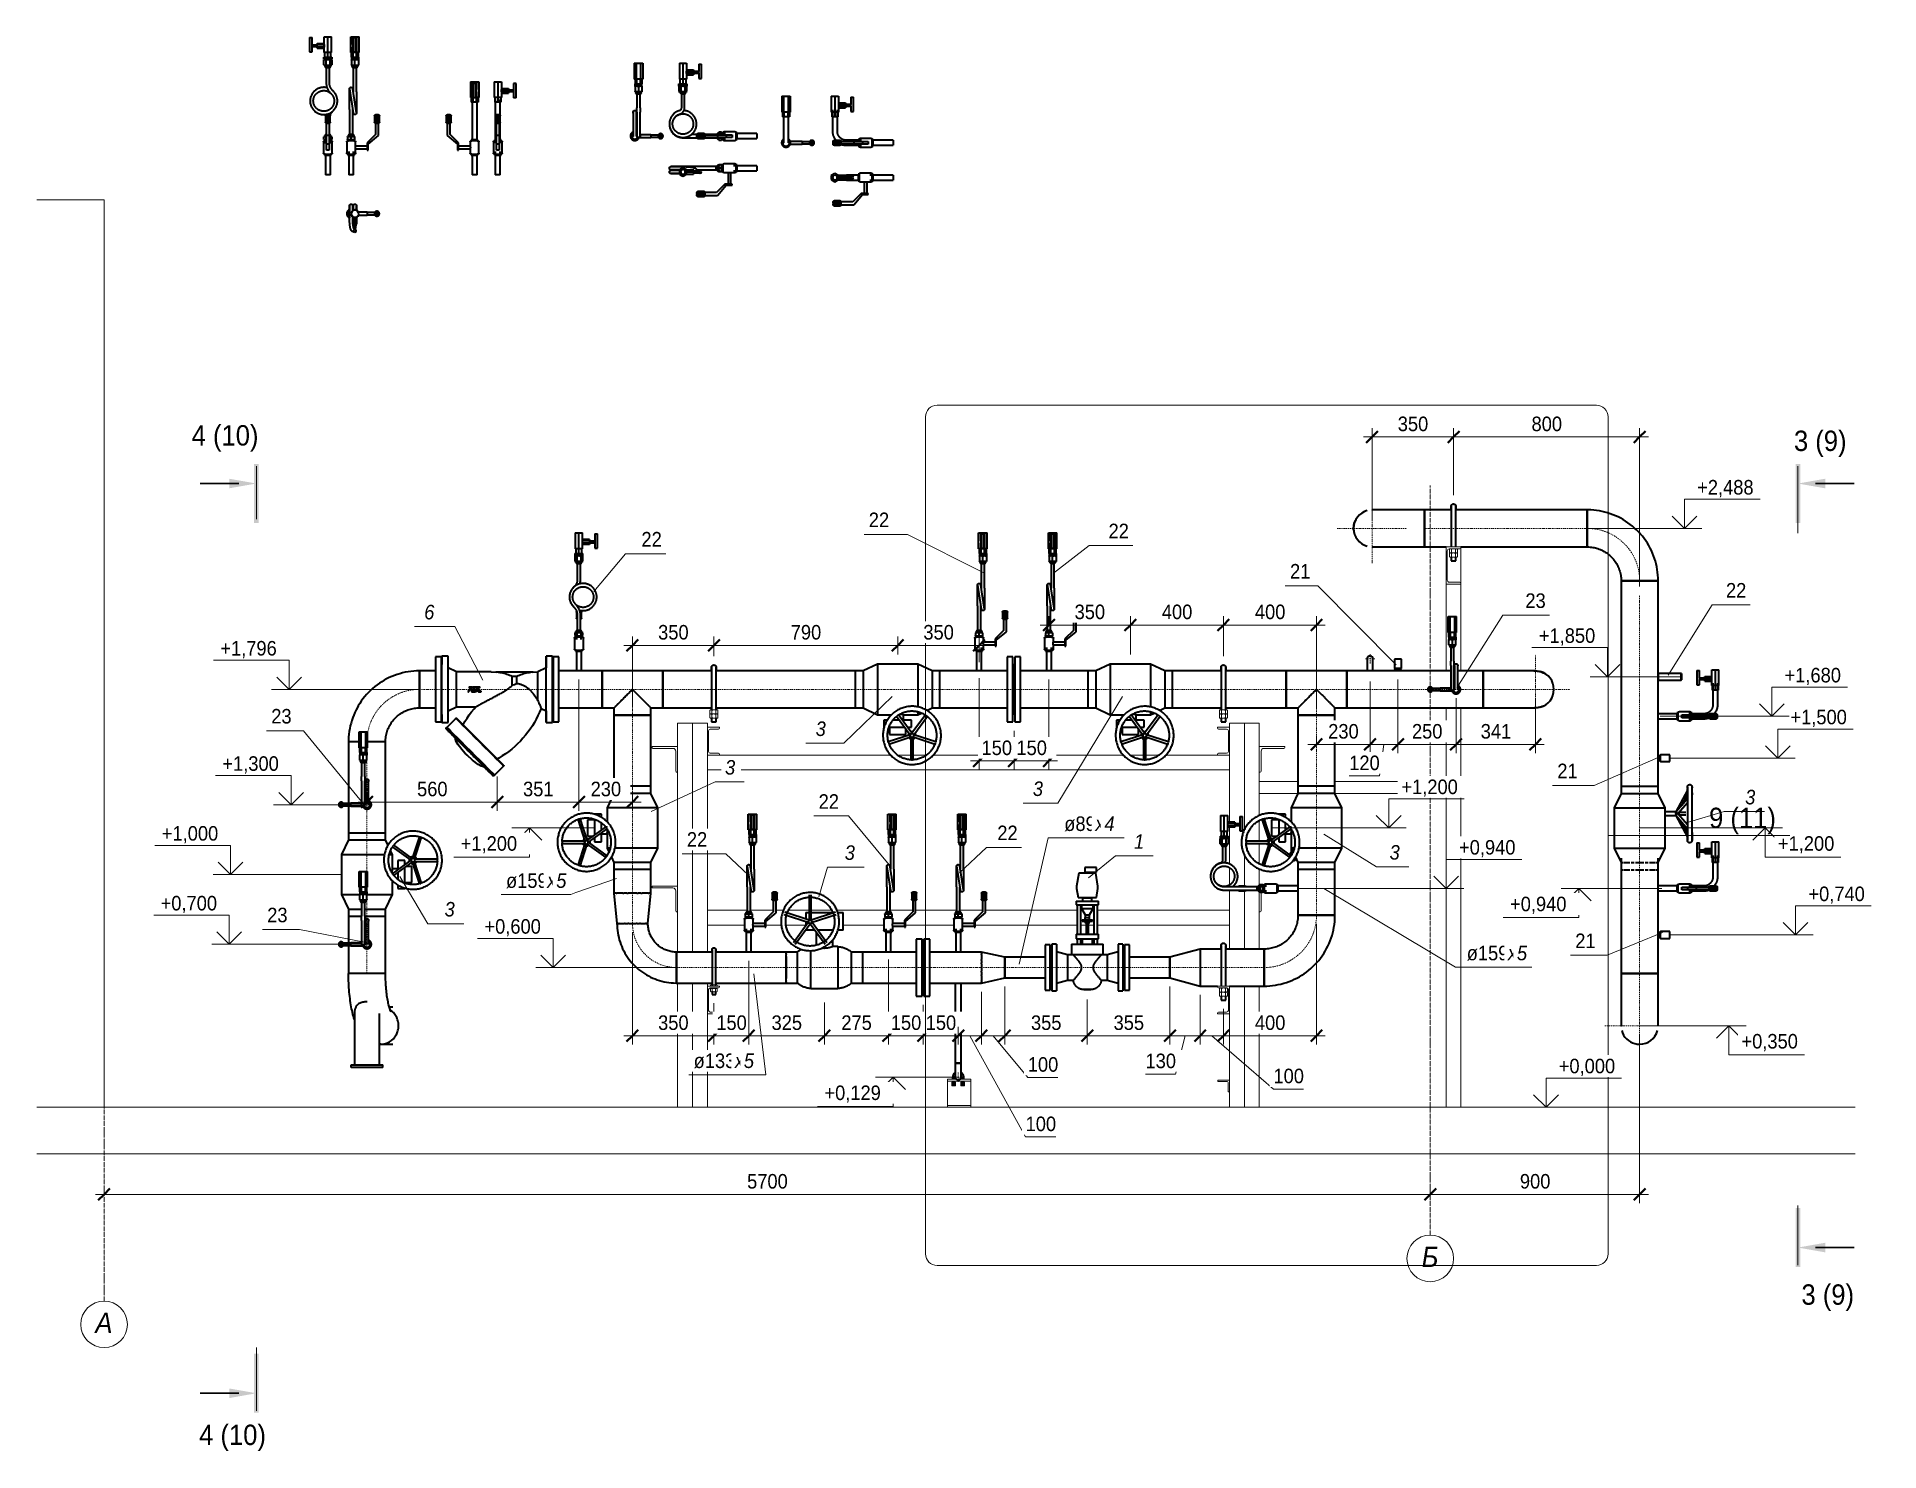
# Model space of a CAD drawing. Header units: millimetres. Extents: x -11989 to -4071, y -1478 to 4600.
import ezdxf

# ---------------------------------------------------------------- set-up
doc = ezdxf.new("R2010")
doc.units = ezdxf.units.MM
for name, pattern in [('ADSK_Линия сетки', [25, 20, -2.5, 0, -2.5]), ('ADSK_Осевая', [9, 5, -2, 0, -2]), ('ADSK_Скрыто', [12.3, 0, -3.9, 0, -3.9, 0.6, -3.9])]:
    doc.linetypes.add(name, pattern=pattern)
for name, color, linetype, lineweight in [('A-ANNO-DIMS', 7, 'Continuous', 9), ('A-ANNO-DIMS-25', 7, 'Continuous', 9), ('A-ANNO-NOTE', 7, 'Continuous', 20), ('A-ANNO-SYMB', 7, 'Continuous', 9), ('A-FLOR', 7, 'Continuous', 20), ('A-WALL', 7, 'Continuous', 20), ('G-ANNO-DIMS', 7, 'Continuous', 9), ('P-PIPE', 7, 'Continuous', 35), ('P-PIPE-CNTR', 7, 'ADSK_Осевая', 20), ('P-PIPE-IDEN', 7, 'Continuous', 20), ('S-BEAM', 7, 'Continuous', 35), ('S-COLS', 7, 'Continuous', 20), ('S-GRID', 7, 'Continuous', 9), ('S-GRID-IDEN', 7, 'Continuous', 20)]:
    doc.layers.add(name, color=color, linetype=linetype, lineweight=lineweight)
for name, color, linetype, lineweight, true_color in [('A-DETL-CNTR', 7, 'ADSK_Осевая', 20, 0xff8000), ('G-ANNO-SYMB', 7, 'ADSK_Скрыто', 20, 0x0080c0), ('S-FSTN', 7, 'Continuous', 20, 0x0080ff)]:
    doc.layers.add(name, color=color, linetype=linetype, lineweight=lineweight, true_color=true_color)
doc.styles.add('Arial_I', font='arial.ttf', dxfattribs={"width": 0.9, "height": 87.5})
doc.styles.add('Arial_I_1', font='arial.ttf', dxfattribs={"width": 0.9, "height": 62.5})
doc.dimstyles.new('2_5mm_GOST_Type_AU_BF0_9_K_Диагональ__2_мм', dxfattribs={"dimscale": 304.8, "dimtxt": 63.766212, "dimasz": 0.164042, "dimexe": 0.123031, "dimexo": 0.123031, "dimgap": 0.024606, "dimtad": 1, "dimdec": 0, "dimzin": 0, "dimdsep": 46, "dimtxsty": 'Arial_I_1', "dimblk1": 'OBLIQUE', "dimblk2": 'OBLIQUE', "dimsah": 1, "dimcen": 0.09, "dimdle": 0.123031, "dimazin": 2, "dimtfac": 1, "dimtdec": 4, "dimtix": 1, "dimtmove": 0, "dimatfit": 3, "dimfxl": 1, "dimtvp": 1, "dimtfill": 1, "dimtolj": 1, "dimtzin": 0, "dimarcsym": 2})
doc.dimstyles.new('2_5mm_GOST_Type_AU_BF0_9_K_Диагональ__2_мм_1', dxfattribs={"dimscale": 304.8, "dimtxt": 63.766212, "dimasz": 0.164042, "dimexe": 0.123031, "dimexo": 0.123031, "dimgap": 0.024606, "dimtad": 1, "dimdec": 0, "dimzin": 0, "dimdsep": 46, "dimtxsty": 'Arial_I_1', "dimblk1": 'OBLIQUE', "dimblk2": 'OBLIQUE', "dimsah": 1, "dimcen": 0.09, "dimdle": 0.123031, "dimazin": 2, "dimtfac": 1, "dimtdec": 4, "dimtix": 1, "dimtmove": 1, "dimatfit": 3, "dimfxl": 1, "dimtvp": 1, "dimtfill": 1, "dimtolj": 1, "dimtzin": 0, "dimarcsym": 2})

msp = doc.modelspace()

# ---------------------------------------------------------------- texts
at = {"layer": 'G-ANNO-SYMB', "color": 7, "linetype": 'Continuous', "lineweight": 9, "char_height": 87.5, "attachment_point": 1, "style": 'Arial_I', "bg_fill": 3, "box_fill_scale": 1.25, "bg_fill_color": 256, "bg_fill_true_color": 13158600, "bg_fill_transparency": 0}
for s, insert, width in [('4 (10)', (-11323.7, 2931.2), 355.348), ('3 (9)', (-4404.7, -761.7), 279.589)]:
    msp.add_mtext(s, dxfattribs=dict(at, insert=insert, width=width))
at = {"layer": 'S-GRID-IDEN', "lineweight": 9, "char_height": 87.5, "attachment_point": 1, "style": 'Arial_I'}
for s, insert, width in [('\\fArial|b0|i1|c204|p34|;\\W.9;Б', (-6036.7, -599.4), 88.386), ('\\fArial|b0|i1|c204|p34|;\\W.9;А', (-11737.3, -882.9), 90.19)]:
    msp.add_mtext(s, dxfattribs=dict(at, insert=insert, width=width))

# ---------------------------------------------------------------- blocks, each defined once
blk = doc.blocks.new('ADSK_КаркасНесущий_Уголок_ГОСТ 8509-93 - L 110x8-21727007-Разрез 4')
at = {"layer": 'S-BEAM', "color": 252, "lineweight": 5, "true_color": 0x959595}
for p, q in [((-9235, 950), (-9345, 950)), ((-9345, 950), (-9345, 946)), ((-9341, 942), (-9255, 942)), ((-9243, 930), (-9243, 844)), ((-9235, 840), (-9235, 950)), ((-9239, 840), (-9235, 840))]:
    blk.add_line(p, q, dxfattribs=at)
for centre, radius, start, end in [((-9341, 946), 4, 180, 270), ((-9255, 930), 12, 0, 90), ((-9239, 844), 4, 180, 270)]:
    blk.add_arc(centre, radius, start, end, dxfattribs=at)
blk = doc.blocks.new('ADSK_КаркасНесущий_Швеллер_ПолкаПараллельная_ГОСТ 8240-97 - 16П-21513635-Разрез 4')
at = {"layer": 'S-BEAM', "color": 252, "lineweight": 5, "true_color": 0x959595}
for p, q in [((-9107, 782), (-9107, 846)), ((-8936, 846), (-9107, 846)), ((-8824, 846), (-8922, 846)), ((-8780.3, 846), (-8812, 846)), ((-8670.2, 846), (-8758.5, 846)), ((-8572.4, 846), (-8660.2, 846)), ((-8336, 846), (-8550.6, 846)), ((-8224, 846), (-8322, 846)), ((-8036, 846), (-8212, 846)), ((-7924, 846), (-8022, 846)), ((-7518, 846), (-7912, 846)), ((-7494.1, 846), (-7502, 846)), ((-7446, 846), (-7453.9, 846)), ((-6863, 846), (-7430, 846)), ((-6863, 846), (-6863, 782)), ((-8948, 782), (-9107, 782)), ((-8789.2, 782), (-8856, 782)), ((-8684, 782), (-8769.2, 782)), ((-8348, 782), (-8524, 782)), ((-8048, 782), (-8256, 782)), ((-7518, 782), (-7956, 782)), ((-7479.2, 782), (-7502, 782)), ((-7446, 782), (-7468.7, 782)), ((-6863, 782), (-7430, 782))]:
    blk.add_line(p, q, dxfattribs=at)
blk = doc.blocks.new('ADSK_КолоннаНесущая_Швеллер_ПолкаПараллельная_ГОСТ 8240-97 - 16П-21820227-Разрез 4')
at = {"layer": 'S-COLS', "color": 252, "lineweight": 5, "true_color": 0x959595}
for p, q in [((-9235, 1650), (-9171, 1650)), ((-9235, 1650), (-9235, 666.4)), ((-9171, 666.5), (-9171, 1650)), ((-9235, 533.5), (-9235, 0)), ((-9171, 0), (-9171, 533.5))]:
    blk.add_line(p, q, dxfattribs=at)
blk = doc.blocks.new('ADSK_КолоннаНесущая_Швеллер_ПолкаПараллельная_ГОСТ 8240-97 - 16П-V1-Разрез 4')
at = {"layer": 'S-COLS', "color": 252, "lineweight": 5, "true_color": 0x959595}
for p, q in [((-9171, 1650), (-9107, 1650)), ((-9171, 666.5), (-9171, 1650)), ((-9107, 1633), (-9107, 1650)), ((-9107, 666.5), (-9107, 1513)), ((-9171, 0), (-9171, 533.5)), ((-9107, 520.5), (-9107, 533.5)), ((-9107, 0), (-9107, 400.5))]:
    blk.add_line(p, q, dxfattribs=at)
blk = doc.blocks.new('ADSK_КолоннаНесущая_Швеллер_ПолкаПараллельная_ГОСТ 8240-97 - 16П-V2-Разрез 4')
at = {"layer": 'S-COLS', "color": 252, "lineweight": 5, "true_color": 0x959595}
for p, q in [((-6863, 1650), (-6799, 1650)), ((-6863, 1650), (-6863, 1633)), ((-6799, 1192.8), (-6799, 1650)), ((-6863, 1513), (-6863, 1224.6)), ((-6863, 1203.9), (-6863, 1044.5)), ((-6799, 950.5), (-6799, 1084.3)), ((-6863, 1029.4), (-6863, 955)), ((-6863, 933.1), (-6863, 679.5)), ((-6799, 679.5), (-6799, 929.5)), ((-6799, 0), (-6799, 520.5)), ((-6863, 400.5), (-6863, 0))]:
    blk.add_line(p, q, dxfattribs=at)
blk = doc.blocks.new('ADSK_КолоннаНесущая_Швеллер_ПолкаПараллельная_ГОСТ 8240-97 - 16П-V3-Разрез 4')
at = {"layer": 'S-COLS', "color": 252, "lineweight": 5, "true_color": 0x959595}
for p, q in [((-6799, 1650), (-6735, 1650)), ((-6799, 1192.7), (-6799, 1650)), ((-6735, 1253.4), (-6735, 1650)), ((-6735, 1143.7), (-6735, 1230.9)), ((-6735, 1046.2), (-6735, 1133.8)), ((-6799, 950.5), (-6799, 1084.4)), ((-6735, 953), (-6735, 1023.7)), ((-6799, 679.5), (-6799, 929.5)), ((-6735, 679.5), (-6735, 927)), ((-6799, 0), (-6799, 520.5)), ((-6735, 0), (-6735, 520.5))]:
    blk.add_line(p, q, dxfattribs=at)
blk = doc.blocks.new('ADSK_КаркасНесущий_Швеллер_ПолкаПараллельная_ГОСТ 8240-97 - 16П-21679665-Разрез 4')
at = {"layer": 'S-BEAM', "color": 252, "lineweight": 5, "true_color": 0x959595}
for p, q in [((-9107, 1449.5), (-9107, 1513)), ((-8319.3, 1513.5), (-9055, 1513.5)), ((-8232.7, 1513.5), (-8288.6, 1513.5)), ((-8166.4, 1513.5), (-8222.8, 1513.5)), ((-7319.3, 1513.5), (-8135.7, 1513.5)), ((-7232.7, 1513.5), (-7288.6, 1513.5)), ((-7166.4, 1513.5), (-7222.9, 1513.5)), ((-6915, 1513.5), (-7135.8, 1513.5)), ((-6863, 1513), (-6863, 1449.5)), ((-6863, 1449.5), (-9107, 1449.5))]:
    blk.add_line(p, q, dxfattribs=at)
blk = doc.blocks.new('ADSK_КаркасНесущий_Уголок_ГОСТ 8509-93 - L 110x8-21727008-Разрез 4')
at = {"layer": 'S-BEAM', "color": 252, "lineweight": 5, "true_color": 0x959595}
for p, q in [((-6735, 927), (-6735, 840)), ((-6727, 844), (-6727, 922.7)), ((-6735, 840), (-6731, 840))]:
    blk.add_line(p, q, dxfattribs=at)
blk.add_arc((-6731, 844), 4, 270, 0, dxfattribs=at)
blk = doc.blocks.new('ADSK_КаркасНесущий_Уголок_ГОСТ 8509-93 - L 110x8-V4-Разрез 4')
at = {"layer": 'S-BEAM', "color": 252, "lineweight": 5, "true_color": 0x959595}
for p, q in [((-6735, 1550), (-6735, 1440)), ((-6625, 1550), (-6735, 1550)), ((-6727, 1444), (-6727, 1530)), ((-6715, 1542), (-6629, 1542)), ((-6625, 1546), (-6625, 1550)), ((-6735, 1440), (-6731, 1440))]:
    blk.add_line(p, q, dxfattribs=at)
for centre, radius, start, end in [((-6715, 1530), 12, 90, 180), ((-6629, 1546), 4, 270, 0), ((-6731, 1444), 4, 270, 360)]:
    blk.add_arc(centre, radius, start, end, dxfattribs=at)
blk = doc.blocks.new('ADSK_СтальСварка_Отвод_ГОСТ17375-2001 - Исполнение 2-21850150-Разрез 4')
at = {"layer": 'P-PIPE', "color": 11, "true_color": 0xff8080}
for p, q in [((-5100, 575), (-5179.5, 575)), ((-5020.5, 575), (-5100, 575))]:
    blk.add_line(p, q, dxfattribs=at)
at = {"layer": 'P-PIPE', "color": 11, "true_color": 0xff8080, "flags": 128}
for points in [[(-5179.5, 575), (-5179.5, 566), (-5179.5, 557), (-5179.5, 548.1), (-5179.5, 539.2), (-5179.5, 530.3), (-5179.5, 521.5), (-5179.5, 512.8), (-5179.5, 504.2), (-5179.5, 495.7), (-5179.5, 487.4), (-5179.5, 479.2), (-5179.5, 471.1), (-5179.5, 463.2), (-5179.5, 455.5), (-5179.5, 448), (-5179.5, 440.6), (-5179.5, 433.5), (-5179.5, 426.6), (-5179.5, 420), (-5179.5, 413.6), (-5179.5, 407.5), (-5179.5, 401.6), (-5179.5, 396), (-5179.5, 390.7), (-5179.5, 385.7), (-5179.5, 381), (-5179.5, 376.6), (-5179.5, 372.5), (-5179.5, 368.7), (-5179.5, 365.3), (-5179.5, 362.2), (-5179.5, 359.4), (-5179.5, 357), (-5179.5, 355), (-5179.5, 353.3), (-5179.5, 351.9), (-5179.5, 350.9), (-5179.5, 350.3), (-5179.5, 350), (-5179.5, 350)], [(-5020.5, 350), (-5020.5, 350.2), (-5020.5, 350.7), (-5020.5, 351.6), (-5020.5, 352.9), (-5020.5, 354.5), (-5020.5, 356.4), (-5020.5, 358.8), (-5020.5, 361.4), (-5020.5, 364.4), (-5020.5, 367.8), (-5020.5, 371.4), (-5020.5, 375.4), (-5020.5, 379.7), (-5020.5, 384.4), (-5020.5, 389.3), (-5020.5, 394.5), (-5020.5, 400), (-5020.5, 405.8), (-5020.5, 411.9), (-5020.5, 418.2), (-5020.5, 424.8), (-5020.5, 431.6), (-5020.5, 438.7), (-5020.5, 446), (-5020.5, 453.4), (-5020.5, 461.1), (-5020.5, 469), (-5020.5, 477), (-5020.5, 485.1), (-5020.5, 493.5), (-5020.5, 501.9), (-5020.5, 510.5), (-5020.5, 519.2), (-5020.5, 527.9), (-5020.5, 536.8), (-5020.5, 545.7), (-5020.5, 554.6), (-5020.5, 563.6), (-5020.5, 572.6), (-5020.5, 575)]]:
    blk.add_lwpolyline(points, dxfattribs=at)
at = {"layer": 'P-PIPE', "color": 11, "true_color": 0xff8080}
for start, end in [(195, 254.93591), (270, 345), (255, 270)]:
    blk.add_arc((-5100, 350), 79.5, start, end, dxfattribs=at)
blk = doc.blocks.new('Кран шаровый Ду 150 с редуктором под приварку - Кран шаровый Ду 150 с редуктором под приварку-21678832-Разрез 4')
at = {"layer": 'P-PIPE', "color": 11, "true_color": 0xff8080}
for p, q in [((-5179.5, 1348.4), (-5209.2, 1286.4)), ((-5179.5, 1379.1), (-5179.5, 1348.4)), ((-5179.5, 1379.1), (-5177.1, 1379.1)), ((-5179.5, 1348.4), (-5100, 1348.4)), ((-5175.8, 1379.1), (-5170.5, 1379.1)), ((-5167.8, 1379.1), (-5141.6, 1379.1)), ((-5136.6, 1379.1), (-5124, 1379.1)), ((-5118.5, 1379.1), (-5100, 1379.1)), ((-5100, 1379.1), (-5081.5, 1379.1)), ((-5100, 1348.4), (-5020.5, 1348.4)), ((-5076, 1379.1), (-5063.4, 1379.1)), ((-5058.4, 1379.1), (-5032.2, 1379.1)), ((-5029.5, 1379.1), (-5024.2, 1379.1)), ((-5022.9, 1379.1), (-5020.5, 1379.1)), ((-5020.5, 1348.4), (-5020.5, 1379.1)), ((-4990.8, 1286.4), (-5020.5, 1348.4)), ((-4894.9, 1362.3), (-4944.8, 1269.2)), ((-4875, 1353.7), (-4875, 1353.6)), ((-5209.2, 1286.4), (-5209.2, 1113.6)), ((-5209.2, 1286.4), (-5100, 1286.4)), ((-5100, 1286.4), (-4990.8, 1286.4)), ((-4990.8, 1113.6), (-4990.8, 1286.4)), ((-4944.6, 1269.3), (-4990.8, 1269.3)), ((-4892.8, 1327.2), (-4944.5, 1267.6)), ((-4935.1, 1263.1), (-4894.9, 1309.6)), ((-4930, 1253.3), (-4930, 1269)), ((-4917.9, 1298.3), (-4894.9, 1341.2)), ((-4990.8, 1253.3), (-4944.7, 1253.3)), ((-4944.9, 1253.4), (-4894.9, 1160.1)), ((-4944.6, 1254.9), (-4892.9, 1195.3)), ((-4938.4, 1266.2), (-4939.9, 1266.2)), ((-4939.9, 1256.2), (-4938.4, 1256.2)), ((-4894.9, 1212.9), (-4935.2, 1259.3)), ((-4900.9, 1266.2), (-4930, 1266.2)), ((-4930, 1256.2), (-4900.9, 1256.2)), ((-4895, 1181.4), (-4917.9, 1224.2)), ((-5209.2, 1113.6), (-5179.5, 1051.6)), ((-5209.2, 1113.6), (-5100, 1113.6)), ((-5100, 1113.6), (-4990.8, 1113.6)), ((-5020.5, 1051.6), (-4990.8, 1113.6)), ((-5179.5, 1051.6), (-5179.5, 1019.1)), ((-5179.5, 1051.6), (-5177.1, 1051.6)), ((-5175.8, 1051.6), (-5170.5, 1051.6)), ((-5167.8, 1051.6), (-5141.6, 1051.6)), ((-5136.6, 1051.6), (-5124, 1051.6)), ((-5118.5, 1051.6), (-5100, 1051.6)), ((-5100, 1051.6), (-5081.5, 1051.6)), ((-5076, 1051.6), (-5063.4, 1051.6)), ((-5058.4, 1051.6), (-5032.2, 1051.6)), ((-5029.5, 1051.6), (-5024.2, 1051.6)), ((-5022.9, 1051.6), (-5020.5, 1051.6)), ((-5020.5, 1019.1), (-5020.5, 1051.6)), ((-5177.1, 1019.1), (-5179.5, 1019.1)), ((-5170.5, 1019.1), (-5175.8, 1019.1)), ((-5141.6, 1019.1), (-5167.8, 1019.1)), ((-5124, 1019.1), (-5136.6, 1019.1)), ((-5100, 1019.1), (-5118.5, 1019.1)), ((-5081.5, 1019.1), (-5100, 1019.1)), ((-5063.4, 1019.1), (-5076, 1019.1)), ((-5032.2, 1019.1), (-5058.4, 1019.1)), ((-5024.2, 1019.1), (-5029.5, 1019.1)), ((-5020.5, 1019.1), (-5022.9, 1019.1))]:
    blk.add_line(p, q, dxfattribs=at)
at = {"layer": 'P-PIPE', "color": 11, "true_color": 0xff8080, "flags": 128}
for points in [[(-4895, 1376.5), (-4895, 1376.9), (-4895, 1377.3), (-4894.9, 1377.7), (-4894.9, 1378.1), (-4894.8, 1378.4), (-4894.7, 1378.8), (-4894.6, 1379.2), (-4894.5, 1379.6), (-4894.4, 1380), (-4894.2, 1380.4), (-4894, 1380.7), (-4893.9, 1381.1), (-4893.7, 1381.4), (-4893.5, 1381.8), (-4893.3, 1382.1), (-4893, 1382.4), (-4892.8, 1382.7), (-4892.5, 1383.1), (-4892.2, 1383.3), (-4892, 1383.6), (-4891.7, 1383.9), (-4891.4, 1384.2), (-4891.1, 1384.4), (-4890.7, 1384.7), (-4890.4, 1384.9), (-4890.1, 1385.1), (-4889.7, 1385.3), (-4889.4, 1385.5), (-4889, 1385.6), (-4888.6, 1385.8), (-4888.2, 1385.9), (-4887.9, 1386), (-4887.5, 1386.1), (-4887.1, 1386.2), (-4886.7, 1386.3), (-4886.3, 1386.4), (-4885.9, 1386.4), (-4885.5, 1386.4), (-4885.1, 1386.5), (-4885, 1386.5)], [(-4895, 1376.5), (-4895, 1376.4), (-4895, 1376.1), (-4895, 1375.6), (-4895, 1375), (-4895, 1374.2), (-4895, 1373.2), (-4895, 1372), (-4895, 1370.6), (-4895, 1369.1), (-4895, 1367.4), (-4895, 1365.5), (-4895, 1363.5), (-4895, 1361.3), (-4895, 1358.9), (-4895, 1356.4), (-4895, 1353.7), (-4895, 1350.9), (-4895, 1347.9), (-4895, 1344.8), (-4895, 1341.6), (-4895, 1338.2), (-4895, 1334.7), (-4895, 1331.1), (-4895, 1327.4), (-4895, 1323.6), (-4895, 1319.7), (-4895, 1315.7), (-4895, 1311.6), (-4895, 1307.4), (-4895, 1303.1), (-4895, 1298.8), (-4895, 1294.4), (-4895, 1290), (-4895, 1285.5), (-4895, 1281), (-4895, 1276.5), (-4895, 1271.9), (-4895, 1267.3), (-4895, 1262.7), (-4895, 1258.1), (-4895, 1253.5), (-4895, 1248.9), (-4895, 1244.4), (-4895, 1239.8), (-4895, 1235.3), (-4895, 1230.9), (-4895, 1226.5), (-4895, 1222.1), (-4895, 1217.8), (-4895, 1213.6), (-4895, 1209.5), (-4895, 1205.4), (-4895, 1201.4), (-4895, 1197.6), (-4895, 1193.8), (-4895, 1190.1), (-4895, 1186.6), (-4895, 1183.1), (-4895, 1179.8), (-4895, 1176.7), (-4895, 1173.6), (-4895, 1170.7), (-4895, 1168), (-4895, 1165.4), (-4895, 1162.9), (-4895, 1160.6), (-4895, 1158.5), (-4895, 1156.5), (-4895, 1154.7), (-4895, 1153.1), (-4895, 1151.7), (-4895, 1150.4), (-4895, 1149.3), (-4895, 1148.4), (-4895, 1147.6), (-4895, 1147.1), (-4895, 1146.7), (-4895, 1146.5), (-4895, 1146.5)], [(-4895, 1372.5), (-4895, 1373.6), (-4895, 1374.6), (-4895, 1375.3), (-4895, 1375.9), (-4895, 1376.2), (-4895, 1376.4), (-4895, 1376.5)], [(-4895, 1360), (-4895, 1362.3), (-4895, 1364.4), (-4895, 1366.4), (-4895, 1368.2), (-4895, 1369.8), (-4895, 1370.3)], [(-4885, 1386.5), (-4884.6, 1386.5), (-4884.2, 1386.4), (-4883.8, 1386.4), (-4883.4, 1386.3), (-4883, 1386.3), (-4882.6, 1386.2), (-4882.2, 1386.1), (-4881.9, 1386), (-4881.5, 1385.8), (-4881.1, 1385.7), (-4880.7, 1385.5), (-4880.4, 1385.3), (-4880, 1385.1), (-4879.7, 1384.9), (-4879.4, 1384.7), (-4879, 1384.5), (-4878.7, 1384.2), (-4878.4, 1384), (-4878.1, 1383.7), (-4877.8, 1383.4), (-4877.6, 1383.1), (-4877.3, 1382.8), (-4877, 1382.5), (-4876.8, 1382.2), (-4876.6, 1381.9), (-4876.4, 1381.5), (-4876.2, 1381.2), (-4876, 1380.8), (-4875.8, 1380.5), (-4875.7, 1380.1), (-4875.5, 1379.7), (-4875.4, 1379.3), (-4875.3, 1378.9), (-4875.2, 1378.6), (-4875.1, 1378.2), (-4875.1, 1377.8), (-4875, 1377.4), (-4875, 1377), (-4875, 1376.6), (-4875, 1376.5)], [(-4875, 1146.5), (-4875, 1146.6), (-4875, 1146.8), (-4875, 1147.3), (-4875, 1147.9), (-4875, 1148.8), (-4875, 1149.8), (-4875, 1150.9), (-4875, 1152.3), (-4875, 1153.8), (-4875, 1155.5), (-4875, 1157.4), (-4875, 1159.5), (-4875, 1161.7), (-4875, 1164), (-4875, 1166.5), (-4875, 1169.2), (-4875, 1172), (-4875, 1175), (-4875, 1178.1), (-4875, 1181.3), (-4875, 1184.7), (-4875, 1188.2), (-4875, 1191.8), (-4875, 1195.5), (-4875, 1199.3), (-4875, 1203.2), (-4875, 1207.3), (-4875, 1211.4), (-4875, 1215.5), (-4875, 1219.8), (-4875, 1224.1), (-4875, 1228.5), (-4875, 1232.9), (-4875, 1237.4), (-4875, 1241.9), (-4875, 1246.5), (-4875, 1251), (-4875, 1255.6), (-4875, 1260.2), (-4875, 1264.8), (-4875, 1269.4), (-4875, 1274), (-4875, 1278.6), (-4875, 1283.1), (-4875, 1287.6), (-4875, 1292), (-4875, 1296.5), (-4875, 1300.8), (-4875, 1305.1), (-4875, 1309.3), (-4875, 1313.5), (-4875, 1317.5), (-4875, 1321.5), (-4875, 1325.4), (-4875, 1329.1), (-4875, 1332.8), (-4875, 1336.4), (-4875, 1339.8), (-4875, 1343.1), (-4875, 1346.3), (-4875, 1349.3), (-4875, 1352.2), (-4875, 1355), (-4875, 1357.6), (-4875, 1360), (-4875, 1362.3), (-4875, 1364.4), (-4875, 1366.4), (-4875, 1368.2), (-4875, 1369.8), (-4875, 1371.3), (-4875, 1372.5), (-4875, 1373.6), (-4875, 1374.6), (-4875, 1375.3), (-4875, 1375.9), (-4875, 1376.2), (-4875, 1376.4), (-4875, 1376.5)], [(-4875, 1376.5), (-4875, 1376.4), (-4875, 1376.1), (-4875, 1375.6), (-4875, 1375), (-4875, 1374.2), (-4875, 1373.2), (-4875, 1372.4)], [(-4875, 1351.4), (-4875, 1350.9), (-4875, 1347.9), (-4875, 1344.8), (-4875, 1343.1)], [(-4895, 1146.5), (-4895, 1146.6), (-4895, 1146.8), (-4895, 1147.3), (-4895, 1147.9), (-4895, 1148.8), (-4895, 1149.8), (-4895, 1150.9), (-4895, 1152.3), (-4895, 1153.8), (-4895, 1155.5), (-4895, 1157.4), (-4895, 1159.5), (-4895, 1161.7), (-4895, 1162.7)], [(-4885, 1136.5), (-4885.4, 1136.5), (-4885.8, 1136.5), (-4886.2, 1136.5), (-4886.6, 1136.6), (-4887, 1136.7), (-4887.4, 1136.7), (-4887.8, 1136.9), (-4888.1, 1137), (-4888.5, 1137.1), (-4888.9, 1137.3), (-4889.3, 1137.4), (-4889.6, 1137.6), (-4890, 1137.8), (-4890.3, 1138), (-4890.6, 1138.2), (-4891, 1138.4), (-4891.3, 1138.7), (-4891.6, 1138.9), (-4891.9, 1139.2), (-4892.2, 1139.5), (-4892.4, 1139.8), (-4892.7, 1140.1), (-4893, 1140.4), (-4893.2, 1140.7), (-4893.4, 1141.1), (-4893.6, 1141.4), (-4893.8, 1141.7), (-4894, 1142.1), (-4894.2, 1142.5), (-4894.3, 1142.8), (-4894.5, 1143.2), (-4894.6, 1143.6), (-4894.7, 1144), (-4894.8, 1144.4), (-4894.9, 1144.8), (-4894.9, 1145.2), (-4895, 1145.6), (-4895, 1146), (-4895, 1146.4), (-4895, 1146.5)], [(-4875, 1146.5), (-4875, 1146.1), (-4875, 1145.7), (-4875.1, 1145.3), (-4875.1, 1144.9), (-4875.2, 1144.5), (-4875.3, 1144.1), (-4875.4, 1143.7), (-4875.5, 1143.3), (-4875.6, 1142.9), (-4875.8, 1142.6), (-4876, 1142.2), (-4876.1, 1141.8), (-4876.3, 1141.5), (-4876.5, 1141.1), (-4876.7, 1140.8), (-4877, 1140.5), (-4877.2, 1140.2), (-4877.5, 1139.9), (-4877.8, 1139.6), (-4878, 1139.3), (-4878.3, 1139), (-4878.6, 1138.8), (-4878.9, 1138.5), (-4879.3, 1138.3), (-4879.6, 1138), (-4879.9, 1137.8), (-4880.3, 1137.6), (-4880.6, 1137.5), (-4881, 1137.3), (-4881.4, 1137.1), (-4881.8, 1137), (-4882.1, 1136.9), (-4882.5, 1136.8), (-4882.9, 1136.7), (-4883.3, 1136.6), (-4883.7, 1136.5), (-4884.1, 1136.5), (-4884.5, 1136.5), (-4884.9, 1136.5), (-4885, 1136.5)], [(-4875, 1179.8), (-4875, 1176.7), (-4875, 1173.6), (-4875, 1170.7), (-4875, 1168), (-4875, 1165.4), (-4875, 1162.9), (-4875, 1160.6), (-4875, 1158.5), (-4875, 1156.5), (-4875, 1154.7), (-4875, 1153.1), (-4875, 1151.7), (-4875, 1150.4), (-4875, 1149.3), (-4875, 1148.4), (-4875, 1147.6), (-4875, 1147.1), (-4875, 1146.7), (-4875, 1146.5), (-4875, 1146.5)]]:
    blk.add_lwpolyline(points, dxfattribs=at)
at = {"layer": 'P-PIPE', "color": 11, "true_color": 0xff8080}
blk.add_open_spline([(-4945.2, 1265.6), (-4945.2, 1266), (-4945.1, 1266.8), (-4944.7, 1267.4), (-4944.4, 1267.7)], degree=3, dxfattribs=at)
for points, knots in [([(-4943.4, 1268.9), (-4943.4, 1269), (-4943.6, 1269), (-4943.9, 1269.1), (-4944.3, 1269.2), (-4944.5, 1269.3), (-4944.6, 1269.3)], [0.3215727, 0.3215727, 0.3215727, 0.3215727, 0.375, 0.5, 0.75, 1, 1, 1, 1]), ([(-4943.2, 1261.2), (-4943.4, 1261), (-4943.8, 1260.7), (-4944.1, 1260.3), (-4944.4, 1259.9), (-4944.6, 1259.5), (-4944.8, 1259.2), (-4944.9, 1258.8), (-4945, 1258.4), (-4945.1, 1258), (-4945.2, 1257.5), (-4945.3, 1257.1), (-4945.2, 1256.9)], [0, 0, 0, 0, 0.166667, 0.25, 0.333333, 0.416667, 0.5, 0.583333, 0.666667, 0.75, 0.833333, 1, 1, 1, 1]), ([(-4943.2, 1261.2), (-4943.5, 1261.4), (-4944, 1261.9), (-4944.6, 1263), (-4945.1, 1264.2), (-4945.2, 1265.2), (-4945.2, 1265.6)], [0, 0, 0, 0, 0.2, 0.4, 0.7, 1, 1, 1, 1]), ([(-4945.2, 1256.9), (-4945.2, 1256.5), (-4945.2, 1256.1), (-4945, 1255.6), (-4944.9, 1255.4), (-4944.8, 1255.2), (-4944.7, 1255), (-4944.6, 1254.9), (-4944.5, 1254.9)], [0, 0, 0, 0, 0.2, 0.3, 0.35, 0.4, 0.45, 0.5, 0.5, 0.5, 0.5]), ([(-4943.6, 1253.6), (-4943.6, 1253.6), (-4943.8, 1253.5), (-4943.9, 1253.5), (-4944.1, 1253.4), (-4944.2, 1253.4), (-4944.4, 1253.3), (-4944.5, 1253.3), (-4944.6, 1253.3), (-4944.7, 1253.3)], [0.3333333, 0.3333333, 0.3333333, 0.3333333, 0.4166667, 0.5, 0.5833333, 0.6666667, 0.75, 0.8333333, 1, 1, 1, 1]), ([(-4937.6, 1261.2), (-4937.7, 1261.2), (-4937.9, 1261.2), (-4938.2, 1261.2), (-4938.5, 1261.2), (-4938.8, 1261.2), (-4939.1, 1261.2), (-4939.4, 1261.2), (-4939.7, 1261.2), (-4940, 1261.2), (-4940.3, 1261.2), (-4940.6, 1261.2), (-4940.9, 1261.2), (-4941.3, 1261.2), (-4941.5, 1261.2), (-4941.8, 1261.2), (-4942.2, 1261.2), (-4942.7, 1261.2), (-4943, 1261.2), (-4943.2, 1261.2)], [0, 0, 0, 0, 0.1, 0.15, 0.2, 0.25, 0.3, 0.35, 0.4, 0.45, 0.5, 0.55, 0.6, 0.65, 0.7, 0.75, 0.8, 0.9, 1, 1, 1, 1]), ([(-4934.8, 1263.6), (-4934.9, 1263.4), (-4935.1, 1263.2), (-4935.3, 1262.9), (-4935.5, 1262.7), (-4935.8, 1262.5), (-4936.4, 1261.9), (-4937, 1261.5), (-4937.6, 1261.2)], [0.4, 0.4, 0.4, 0.4, 0.475, 0.55, 0.5875, 0.625, 0.7, 1, 1, 1, 1]), ([(-4935.1, 1259.2), (-4935.1, 1259.3), (-4935.2, 1259.4), (-4935.3, 1259.5), (-4935.5, 1259.7), (-4935.7, 1259.9), (-4936, 1260.2), (-4936.3, 1260.4), (-4936.6, 1260.6), (-4937, 1260.9), (-4937.3, 1261.1), (-4937.6, 1261.2)], [0.46875, 0.46875, 0.46875, 0.46875, 0.5, 0.53125, 0.5625, 0.625, 0.6875, 0.75, 0.8125, 0.875, 1, 1, 1, 1])]:
    blk.add_open_spline(points, degree=3, knots=knots, dxfattribs=at)
blk = doc.blocks.new('ADSK_СтальСварка_Отвод_ГОСТ17375-2001 - Исполнение 2-V5-Разрез 4')
at = {"layer": 'P-PIPE', "color": 11, "true_color": 0xff8080, "flags": 128}
for points in [[(-6329.5, 2488.8), (-6329.4, 2490.7), (-6329.2, 2493.9), (-6328.9, 2497), (-6328.5, 2500.2), (-6327.9, 2503.3), (-6327.2, 2506.4), (-6326.4, 2509.5), (-6325.5, 2512.5), (-6324.4, 2515.5), (-6323.2, 2518.5), (-6321.9, 2521.4), (-6321.9, 2521.5)], [(-6329.5, 2480.4), (-6329.5, 2480.5), (-6329.5, 2482.5), (-6329.5, 2484.2), (-6329.5, 2485.6), (-6329.5, 2486.6), (-6329.5, 2487.2), (-6329.5, 2487.5), (-6329.5, 2487.5)]]:
    blk.add_lwpolyline(points, dxfattribs=at)
blk = doc.blocks.new('ADSK_СтальСварка_Отвод_ГОСТ17375-2001 - Исполнение 2-V6-Разрез 4')
at = {"layer": 'P-PIPE', "color": 11, "true_color": 0xff8080}
for p, q in [((-6025, 2487.5), (-6025, 2567)), ((-6025, 2408), (-6025, 2487.5))]:
    blk.add_line(p, q, dxfattribs=at)
at = {"layer": 'P-PIPE', "color": 11, "true_color": 0xff8080, "flags": 128}
for points in [[(-6025, 2567), (-6034, 2567), (-6043, 2567), (-6051.9, 2567), (-6060.8, 2567), (-6069.7, 2567), (-6078.5, 2567), (-6087.2, 2567), (-6095.8, 2567), (-6104.3, 2567), (-6112.6, 2567), (-6120.8, 2567), (-6128.9, 2567), (-6136.8, 2567), (-6144.5, 2567), (-6152, 2567), (-6159.4, 2567), (-6166.5, 2567), (-6173.4, 2567), (-6180, 2567), (-6186.4, 2567), (-6192.5, 2567), (-6198.4, 2567), (-6204, 2567), (-6209.3, 2567), (-6214.3, 2567), (-6219, 2567), (-6223.4, 2567), (-6227.5, 2567), (-6231.3, 2567), (-6234.7, 2567), (-6237.8, 2567), (-6240.6, 2567), (-6243, 2567), (-6245, 2567), (-6246.7, 2567), (-6248.1, 2567), (-6249.1, 2567), (-6249.7, 2567), (-6250, 2567), (-6250, 2567)], [(-6250, 2408), (-6249.8, 2408), (-6249.3, 2408), (-6248.4, 2408), (-6247.1, 2408), (-6245.5, 2408), (-6243.6, 2408), (-6241.2, 2408), (-6238.6, 2408), (-6235.6, 2408), (-6232.2, 2408), (-6228.6, 2408), (-6224.6, 2408), (-6220.3, 2408), (-6215.6, 2408), (-6210.7, 2408), (-6205.5, 2408), (-6200, 2408), (-6194.2, 2408), (-6188.1, 2408), (-6181.8, 2408), (-6175.2, 2408), (-6168.4, 2408), (-6161.3, 2408), (-6154, 2408), (-6146.6, 2408), (-6138.9, 2408), (-6131, 2408), (-6123, 2408), (-6114.9, 2408), (-6106.5, 2408), (-6098.1, 2408), (-6089.5, 2408), (-6080.8, 2408), (-6072.1, 2408), (-6063.2, 2408), (-6054.3, 2408), (-6045.4, 2408), (-6036.4, 2408), (-6027.4, 2408), (-6025, 2408)]]:
    blk.add_lwpolyline(points, dxfattribs=at)
at = {"layer": 'P-PIPE', "color": 11, "true_color": 0xff8080}
for start, end in [(105, 180), (180, 255)]:
    blk.add_arc((-6250, 2487.5), 79.5, start, end, dxfattribs=at)
blk = doc.blocks.new('ADSK_СтальСварка_Отвод_ГОСТ17375-2001 - Исполнение 2-V7-Разрез 4')
at = {"layer": 'P-PIPE', "color": 11, "true_color": 0xff8080}
for p, q in [((-5325, 2567), (-5325, 2408)), ((-5179.5, 2262.5), (-5020.5, 2262.5))]:
    blk.add_line(p, q, dxfattribs=at)
at = {"layer": 'P-PIPE', "color": 11, "true_color": 0xff8080, "flags": 128}
for points in [[(-5020.5, 2262.5), (-5020.7, 2274.7), (-5021.5, 2286.8), (-5022.7, 2299), (-5024.4, 2311), (-5026.6, 2323), (-5029.2, 2334.9), (-5032.4, 2346.7), (-5036, 2358.3), (-5040, 2369.8), (-5044.5, 2381.1), (-5049.5, 2392.2), (-5054.9, 2403.1), (-5060.8, 2413.8), (-5067, 2424.2), (-5073.7, 2434.4), (-5080.8, 2444.3), (-5088.2, 2454), (-5096.1, 2463.3), (-5104.3, 2472.3), (-5112.9, 2480.9), (-5121.8, 2489.2), (-5131, 2497.2), (-5140.5, 2504.8), (-5150.4, 2511.9), (-5160.5, 2518.7), (-5170.9, 2525.1), (-5181.5, 2531.1), (-5192.3, 2536.6), (-5203.4, 2541.7), (-5214.7, 2546.3), (-5226.1, 2550.5), (-5237.7, 2554.2), (-5249.4, 2557.5), (-5261.3, 2560.3), (-5273.2, 2562.6), (-5285.3, 2564.4), (-5297.4, 2565.7), (-5309.5, 2566.6), (-5321.7, 2567), (-5325, 2567)], [(-5325, 2408), (-5319.2, 2407.9), (-5313.4, 2407.5), (-5307.6, 2407), (-5301.8, 2406.1), (-5296.1, 2405.1), (-5290.4, 2403.8), (-5284.8, 2402.3), (-5279.2, 2400.6), (-5273.7, 2398.7), (-5268.3, 2396.5), (-5263, 2394.1), (-5257.8, 2391.6), (-5252.7, 2388.8), (-5247.7, 2385.8), (-5242.8, 2382.6), (-5238.1, 2379.2), (-5233.5, 2375.6), (-5229.1, 2371.9), (-5224.8, 2368), (-5220.6, 2363.9), (-5216.7, 2359.6), (-5212.9, 2355.2), (-5209.2, 2350.6), (-5205.8, 2345.9), (-5202.6, 2341.1), (-5199.5, 2336.2), (-5196.7, 2331.1), (-5194, 2325.9), (-5191.6, 2320.6), (-5189.4, 2315.2), (-5187.4, 2309.8), (-5185.6, 2304.2), (-5184.1, 2298.6), (-5182.7, 2292.9), (-5181.6, 2287.2), (-5180.7, 2281.5), (-5180.1, 2275.7), (-5179.7, 2269.9), (-5179.5, 2264.1), (-5179.5, 2262.5)]]:
    blk.add_lwpolyline(points, dxfattribs=at)
blk = doc.blocks.new('ADSK_КолоннаНесущая_Швеллер_ПолкаПараллельная_ГОСТ 8240-97 - 16П-21832736-Разрез 4')
at = {"layer": 'S-COLS', "color": 252, "lineweight": 5, "true_color": 0x959595}
for p, q in [((-5868, 2251.4), (-5868, 2404.6)), ((-5932, 1875), (-5932, 2248)), ((-5868, 1875), (-5868, 2248)), ((-5932, 0), (-5932, 1716)), ((-5868, 0), (-5868, 1716))]:
    blk.add_line(p, q, dxfattribs=at)
blk = doc.blocks.new('ADSK_КаркасНесущий_Швеллер_ПолкаПараллельная_ГОСТ 8240-97 - 16П-21869327-Разрез 4')
at = {"layer": 'S-BEAM', "color": 252, "lineweight": 5, "true_color": 0x959595}
for p, q in [((-5868, 2408), (-5932, 2408)), ((-5932, 2408), (-5932, 2248)), ((-5927, 2264.9), (-5927, 2391.1)), ((-5918.5, 2399.6), (-5873, 2399.6)), ((-5868, 2404.6), (-5868, 2408)), ((-5932, 2248), (-5868, 2248)), ((-5873, 2256.4), (-5918.5, 2256.4)), ((-5868, 2248), (-5868, 2251.4))]:
    blk.add_line(p, q, dxfattribs=at)
for centre, radius, start, end in [((-5918.5, 2391.1), 8.5, 90, 180), ((-5873, 2404.6), 5, 270, 0), ((-5918.5, 2264.9), 8.5, 180, 270), ((-5873, 2251.4), 5, 0, 90)]:
    blk.add_arc(centre, radius, start, end, dxfattribs=at)
blk = doc.blocks.new('ADSK_Опора_ХБ-А_ОСТ36-146-88 - Опора ХБ-А-21678848-Разрез 4')
at = {"layer": 'P-PIPE', "color": 11, "true_color": 0xff8080}
for p, q in [((-5910, 2487.5), (-5910, 2408)), ((-5890, 2408), (-5890, 2487.5)), ((-5910, 2364), (-5910, 2347.5)), ((-5910, 2347.5), (-5890, 2347.5)), ((-5890, 2347.5), (-5890, 2364))]:
    blk.add_line(p, q, dxfattribs=at)
at = {"layer": 'P-PIPE', "color": 11, "true_color": 0xff8080, "flags": 128}
for points in [[(-5910, 2582.5), (-5910, 2582.9), (-5910, 2583.3), (-5909.9, 2583.7), (-5909.9, 2584.1), (-5909.8, 2584.5), (-5909.7, 2584.9), (-5909.6, 2585.3), (-5909.5, 2585.6), (-5909.4, 2586), (-5909.2, 2586.4), (-5909, 2586.8), (-5908.9, 2587.1), (-5908.7, 2587.5), (-5908.5, 2587.8), (-5908.3, 2588.1), (-5908, 2588.5), (-5907.8, 2588.8), (-5907.5, 2589.1), (-5907.2, 2589.4), (-5907, 2589.7), (-5906.7, 2589.9), (-5906.4, 2590.2), (-5906.1, 2590.5), (-5905.7, 2590.7), (-5905.4, 2590.9), (-5905.1, 2591.1), (-5904.7, 2591.3), (-5904.4, 2591.5), (-5904, 2591.7), (-5903.6, 2591.8), (-5903.2, 2592), (-5902.9, 2592.1), (-5902.5, 2592.2), (-5902.1, 2592.3), (-5901.7, 2592.4), (-5901.3, 2592.4), (-5900.9, 2592.5), (-5900.5, 2592.5), (-5900.1, 2592.5), (-5899.7, 2592.5), (-5899.3, 2592.5), (-5898.9, 2592.4), (-5898.5, 2592.4), (-5898.1, 2592.3), (-5897.7, 2592.2), (-5897.3, 2592.1), (-5897, 2592), (-5896.6, 2591.9), (-5896.2, 2591.8), (-5895.8, 2591.6), (-5895.5, 2591.4), (-5895.1, 2591.2), (-5894.8, 2591), (-5894.4, 2590.8), (-5894.1, 2590.6), (-5893.8, 2590.3), (-5893.5, 2590.1), (-5893.2, 2589.8), (-5892.9, 2589.5), (-5892.6, 2589.3), (-5892.4, 2589), (-5892.1, 2588.6), (-5891.9, 2588.3), (-5891.6, 2588), (-5891.4, 2587.7), (-5891.2, 2587.3), (-5891, 2587), (-5890.9, 2586.6), (-5890.7, 2586.2), (-5890.6, 2585.8), (-5890.5, 2585.5), (-5890.3, 2585.1), (-5890.2, 2584.7), (-5890.2, 2584.3), (-5890.1, 2583.9), (-5890.1, 2583.5), (-5890, 2583.1), (-5890, 2582.7), (-5890, 2582.5)], [(-5910, 2567.2), (-5910, 2567.4), (-5910, 2569.4), (-5910, 2571.3), (-5910, 2573), (-5910, 2574.6), (-5910, 2576), (-5910, 2577.3), (-5910, 2578.5), (-5910, 2579.5), (-5910, 2580.4), (-5910, 2581.1), (-5910, 2581.7), (-5910, 2582.1), (-5910, 2582.4), (-5910, 2582.5), (-5910, 2582.5)], [(-5910, 2582.5), (-5910, 2582.4), (-5910, 2582.2), (-5910, 2581.8), (-5910, 2581.3), (-5910, 2580.6), (-5910, 2579.8), (-5910, 2578.8), (-5910, 2577.7), (-5910, 2576.4), (-5910, 2575), (-5910, 2573.5), (-5910, 2571.8), (-5910, 2569.9), (-5910, 2568), (-5910, 2565.9), (-5910, 2563.7), (-5910, 2561.4), (-5910, 2558.9), (-5910, 2556.4), (-5910, 2553.7), (-5910, 2550.9), (-5910, 2548), (-5910, 2545.1), (-5910, 2542), (-5910, 2538.8), (-5910, 2535.6), (-5910, 2532.3), (-5910, 2528.9), (-5910, 2525.4), (-5910, 2521.9), (-5910, 2518.4), (-5910, 2514.7), (-5910, 2511.1), (-5910, 2507.4), (-5910, 2503.6), (-5910, 2499.9), (-5910, 2496.1), (-5910, 2492.3), (-5910, 2488.5), (-5910, 2487.5)], [(-5890, 2487.5), (-5890, 2491.3), (-5890, 2495.1), (-5890, 2498.9), (-5890, 2502.6), (-5890, 2506.4), (-5890, 2510.1), (-5890, 2513.8), (-5890, 2517.4), (-5890, 2521), (-5890, 2524.5), (-5890, 2528), (-5890, 2531.4), (-5890, 2534.7), (-5890, 2538), (-5890, 2541.1), (-5890, 2544.2), (-5890, 2547.2), (-5890, 2550.1), (-5890, 2552.9), (-5890, 2555.6), (-5890, 2558.2), (-5890, 2560.7), (-5890, 2563.1), (-5890, 2565.3), (-5890, 2567.4), (-5890, 2569.4), (-5890, 2571.3), (-5890, 2573), (-5890, 2574.6), (-5890, 2576), (-5890, 2577.3), (-5890, 2578.5), (-5890, 2579.5), (-5890, 2580.4), (-5890, 2581.1), (-5890, 2581.7), (-5890, 2582.1), (-5890, 2582.4), (-5890, 2582.5), (-5890, 2582.5)], [(-5890, 2582.5), (-5890, 2582.4), (-5890, 2582.2), (-5890, 2581.8), (-5890, 2581.3), (-5890, 2580.6), (-5890, 2579.8), (-5890, 2578.8), (-5890, 2577.7), (-5890, 2576.4), (-5890, 2575), (-5890, 2573.5), (-5890, 2571.8), (-5890, 2569.9), (-5890, 2568), (-5890, 2567.2)]]:
    blk.add_lwpolyline(points, dxfattribs=at)
at = {"layer": 'S-FSTN', "color": 11, "true_color": 0xff8080}
for p, q in [((-5917.3, 2398), (-5917.3, 2384)), ((-5917.3, 2380), (-5917.3, 2366)), ((-5913, 2382), (-5915, 2382)), ((-5914.5, 2382), (-5915, 2382)), ((-5915, 2382), (-5913, 2382)), ((-5915, 2382), (-5914.5, 2382)), ((-5914.5, 2382), (-5915, 2382)), ((-5914.5, 2382), (-5915, 2382)), ((-5915, 2382), (-5914.5, 2382)), ((-5915, 2382), (-5914.5, 2382)), ((-5913, 2382), (-5914.4, 2382)), ((-5914.4, 2382), (-5913, 2382)), ((-5913, 2382), (-5914.4, 2382)), ((-5913, 2382), (-5914.4, 2382)), ((-5914.4, 2382), (-5913, 2382)), ((-5914.4, 2382), (-5913, 2382)), ((-5900, 2382), (-5913, 2382)), ((-5913, 2382), (-5900, 2382)), ((-5910.6, 2382), (-5911.7, 2382)), ((-5911.7, 2382), (-5910.6, 2382)), ((-5910.6, 2382), (-5911.7, 2382)), ((-5910.6, 2382), (-5911.7, 2382)), ((-5911.7, 2382), (-5910.6, 2382)), ((-5911.7, 2382), (-5910.6, 2382)), ((-5908.7, 2398), (-5908.7, 2384)), ((-5908.7, 2380), (-5908.7, 2366)), ((-5887, 2382), (-5900, 2382)), ((-5900, 2382), (-5887, 2382)), ((-5891.3, 2398), (-5891.3, 2384)), ((-5891.3, 2380), (-5891.3, 2366)), ((-5888.3, 2382), (-5889.4, 2382)), ((-5889.4, 2382), (-5888.3, 2382)), ((-5888.3, 2382), (-5889.4, 2382)), ((-5888.3, 2382), (-5889.4, 2382)), ((-5889.4, 2382), (-5888.3, 2382)), ((-5889.4, 2382), (-5888.3, 2382)), ((-5885, 2382), (-5887, 2382)), ((-5885, 2382), (-5887, 2382)), ((-5887, 2382), (-5885, 2382)), ((-5887, 2382), (-5885, 2382)), ((-5885, 2382), (-5887, 2382)), ((-5885, 2382), (-5887, 2382)), ((-5887, 2382), (-5885, 2382)), ((-5887, 2382), (-5885, 2382)), ((-5882.7, 2398), (-5882.7, 2384)), ((-5882.7, 2380), (-5882.7, 2366)), ((-5915, 2364), (-5913, 2364)), ((-5915, 2364), (-5914.5, 2364)), ((-5915, 2364), (-5914.5, 2364)), ((-5915, 2364), (-5914.5, 2364)), ((-5914.4, 2364), (-5913, 2364)), ((-5914.4, 2364), (-5913, 2364)), ((-5914.4, 2364), (-5913, 2364)), ((-5913, 2364), (-5900, 2364)), ((-5911.7, 2364), (-5910.6, 2364)), ((-5911.7, 2364), (-5910.6, 2364)), ((-5911.7, 2364), (-5910.6, 2364)), ((-5900, 2364), (-5887, 2364)), ((-5889.4, 2364), (-5888.3, 2364)), ((-5889.4, 2364), (-5888.3, 2364)), ((-5889.4, 2364), (-5888.3, 2364)), ((-5887, 2364), (-5885, 2364)), ((-5887, 2364), (-5885, 2364)), ((-5887, 2364), (-5885, 2364)), ((-5887, 2364), (-5885, 2364))]:
    blk.add_line(p, q, dxfattribs=at)
at = {"layer": 'S-FSTN', "color": 11, "true_color": 0xff8080, "flags": 128}
for points in [[(-5917.3, 2398), (-5916.6, 2398.7), (-5915.8, 2399.4), (-5915.5, 2399.6)], [(-5917.3, 2398), (-5916.6, 2398.7), (-5916.2, 2399)], [(-5915, 2382), (-5915.8, 2382.6), (-5916.6, 2383.3), (-5917.3, 2383.9), (-5917.3, 2384)], [(-5916.2, 2383), (-5916.6, 2383.3), (-5917.3, 2383.9)], [(-5917.3, 2380), (-5916.6, 2380.7), (-5915.8, 2381.4), (-5915, 2382), (-5915, 2382)], [(-5917.3, 2380), (-5916.6, 2380.7), (-5916.2, 2381)], [(-5882.7, 2384), (-5883.4, 2383.3), (-5884.2, 2382.6), (-5885, 2382), (-5885, 2382)], [(-5885, 2382), (-5884.2, 2381.4), (-5883.4, 2380.7), (-5882.7, 2380.1), (-5882.7, 2380)], [(-5884.2, 2399.4), (-5883.4, 2398.7), (-5882.7, 2398.1), (-5882.7, 2398)], [(-5883.8, 2399), (-5883.4, 2398.7), (-5882.7, 2398.1)], [(-5882.7, 2384), (-5883.4, 2383.3), (-5883.8, 2383)], [(-5883.8, 2381), (-5883.4, 2380.7), (-5882.7, 2380.1)], [(-5915, 2364), (-5915.8, 2364.6), (-5916.6, 2365.3), (-5917.3, 2365.9), (-5917.3, 2366)], [(-5916.2, 2365), (-5916.6, 2365.3), (-5917.3, 2365.9)], [(-5882.7, 2366), (-5883.4, 2365.3), (-5884.2, 2364.6), (-5885, 2364), (-5885, 2364)], [(-5882.7, 2366), (-5883.4, 2365.3), (-5883.8, 2365)]]:
    blk.add_lwpolyline(points, dxfattribs=at)
at = {"layer": 'S-FSTN', "color": 11, "true_color": 0xff8080}
for points, knots in [([(-5914.8, 2399.7), (-5914.9, 2399.6), (-5915.8, 2399.3), (-5916.6, 2398.7), (-5917.3, 2398)], [0.4011198, 0.4011198, 0.4011198, 0.4011198, 0.5, 1, 1, 1, 1]), ([(-5908.7, 2398), (-5909.3, 2398.7), (-5910.2, 2399.3), (-5911.1, 2399.6), (-5911.2, 2399.7)], [0, 0, 0, 0, 0.5, 0.5988802, 0.5988802, 0.5988802, 0.5988802]), ([(-5903.6, 2399.7), (-5903.9, 2399.6), (-5905.6, 2399.3), (-5907.3, 2398.7), (-5908.7, 2398)], [0.4011198, 0.4011198, 0.4011198, 0.4011198, 0.5, 1, 1, 1, 1]), ([(-5891.3, 2398), (-5892.7, 2398.7), (-5894.4, 2399.3), (-5896.1, 2399.6), (-5896.4, 2399.7)], [0, 0, 0, 0, 0.5, 0.5988802, 0.5988802, 0.5988802, 0.5988802]), ([(-5888.8, 2399.7), (-5888.9, 2399.6), (-5889.8, 2399.3), (-5890.7, 2398.7), (-5891.3, 2398)], [0.4011198, 0.4011198, 0.4011198, 0.4011198, 0.5, 1, 1, 1, 1]), ([(-5882.7, 2398), (-5883.4, 2398.7), (-5884.2, 2399.3), (-5885.1, 2399.6), (-5885.2, 2399.7)], [0, 0, 0, 0, 0.5, 0.5988802, 0.5988802, 0.5988802, 0.5988802])]:
    blk.add_open_spline(points, degree=3, knots=knots, dxfattribs=at)
for points in [[(-5917.3, 2384), (-5916.6, 2383.3), (-5915.2, 2382.3), (-5913.7, 2382), (-5913, 2382)], [(-5913, 2382), (-5913.7, 2382), (-5915.2, 2381.7), (-5916.6, 2380.7), (-5917.3, 2380)], [(-5913, 2382), (-5912.2, 2382), (-5910.8, 2382.3), (-5909.3, 2383.3), (-5908.7, 2384)], [(-5908.7, 2380), (-5909.3, 2380.7), (-5910.8, 2381.7), (-5912.2, 2382), (-5913, 2382)], [(-5908.7, 2384), (-5907.3, 2383.3), (-5904.5, 2382.3), (-5901.5, 2382), (-5900, 2382)], [(-5900, 2382), (-5901.5, 2382), (-5904.5, 2381.7), (-5907.3, 2380.7), (-5908.7, 2380)], [(-5900, 2382), (-5898.5, 2382), (-5895.5, 2382.3), (-5892.7, 2383.3), (-5891.3, 2384)], [(-5891.3, 2380), (-5892.7, 2380.7), (-5895.5, 2381.7), (-5898.5, 2382), (-5900, 2382)], [(-5891.3, 2384), (-5890.7, 2383.3), (-5889.2, 2382.3), (-5887.8, 2382), (-5887, 2382)], [(-5887, 2382), (-5887.8, 2382), (-5889.2, 2381.7), (-5890.7, 2380.7), (-5891.3, 2380)], [(-5887, 2382), (-5886.3, 2382), (-5884.8, 2382.3), (-5883.4, 2383.3), (-5882.7, 2384)], [(-5882.7, 2380), (-5883.4, 2380.7), (-5884.8, 2381.7), (-5886.3, 2382), (-5887, 2382)], [(-5917.3, 2366), (-5916.6, 2365.3), (-5915.2, 2364.3), (-5913.7, 2364), (-5913, 2364)], [(-5913, 2364), (-5912.2, 2364), (-5910.8, 2364.3), (-5909.3, 2365.3), (-5908.7, 2366)], [(-5908.7, 2366), (-5907.3, 2365.3), (-5904.5, 2364.3), (-5901.5, 2364), (-5900, 2364)], [(-5900, 2364), (-5898.5, 2364), (-5895.5, 2364.3), (-5892.7, 2365.3), (-5891.3, 2366)], [(-5891.3, 2366), (-5890.7, 2365.3), (-5889.2, 2364.3), (-5887.8, 2364), (-5887, 2364)], [(-5887, 2364), (-5886.3, 2364), (-5884.8, 2364.3), (-5883.4, 2365.3), (-5882.7, 2366)]]:
    blk.add_open_spline(points, degree=3, dxfattribs=at)
blk = doc.blocks.new('ADSK_СтальСварка_Отвод_ГОСТ17375-2001 - Исполнение 2-21850152-Разрез 4')
at = {"layer": 'P-PIPE', "color": 1, "true_color": 0xff0000}
for p, q in [((-5773, 1875), (-5773, 1795.5)), ((-5773, 1795.5), (-5773, 1716))]:
    blk.add_line(p, q, dxfattribs=at)
at = {"layer": 'P-PIPE', "color": 1, "true_color": 0xff0000, "flags": 128}
for points in [[(-5548, 1875), (-5548.2, 1875), (-5548.7, 1875), (-5549.6, 1875), (-5550.9, 1875), (-5552.5, 1875), (-5554.5, 1875), (-5556.8, 1875), (-5559.4, 1875), (-5562.4, 1875), (-5565.8, 1875), (-5569.4, 1875), (-5573.4, 1875), (-5577.8, 1875), (-5582.4, 1875), (-5587.3, 1875), (-5592.5, 1875), (-5598.1, 1875), (-5603.9, 1875), (-5609.9, 1875), (-5616.3, 1875), (-5622.8, 1875), (-5629.7, 1875), (-5636.7, 1875), (-5644, 1875), (-5651.4, 1875), (-5659.1, 1875), (-5667, 1875), (-5675, 1875), (-5683.2, 1875), (-5691.5, 1875), (-5699.9, 1875), (-5708.5, 1875), (-5717.2, 1875), (-5725.9, 1875), (-5734.8, 1875), (-5743.7, 1875), (-5752.6, 1875), (-5761.6, 1875), (-5770.6, 1875), (-5773, 1875)], [(-5773, 1716), (-5764, 1716), (-5755, 1716), (-5746.1, 1716), (-5737.2, 1716), (-5728.3, 1716), (-5719.5, 1716), (-5710.8, 1716), (-5702.2, 1716), (-5693.7, 1716), (-5685.4, 1716), (-5677.2, 1716), (-5669.1, 1716), (-5661.2, 1716), (-5653.5, 1716), (-5646, 1716), (-5638.6, 1716), (-5631.5, 1716), (-5624.6, 1716), (-5618, 1716), (-5611.6, 1716), (-5605.5, 1716), (-5599.6, 1716), (-5594, 1716), (-5588.7, 1716), (-5583.7, 1716), (-5579, 1716), (-5574.6, 1716), (-5570.5, 1716), (-5566.7, 1716), (-5563.3, 1716), (-5560.2, 1716), (-5557.5, 1716), (-5555, 1716), (-5553, 1716), (-5551.3, 1716), (-5549.9, 1716), (-5548.9, 1716), (-5548.3, 1716), (-5548, 1716), (-5548, 1716)]]:
    blk.add_lwpolyline(points, dxfattribs=at)
at = {"layer": 'P-PIPE', "color": 1, "true_color": 0xff0000}
for start, end in [(0, 75), (285, 0)]:
    blk.add_arc((-5548, 1795.5), 79.5, start, end, dxfattribs=at)
blk = doc.blocks.new('ADSK_Опора_трубчатая_ТО - Опора трубчатая ТО-21826632-Разрез 4')
at = {"layer": 'P-PIPE'}
for p, q in [((-10624, 402.8), (-10624, 182.5)), ((-10516, 182.5), (-10516, 402.8)), ((-10637.5, 182.5), (-10502.5, 182.5)), ((-10637.5, 170.5), (-10637.5, 182.5)), ((-10502.5, 170.5), (-10637.5, 170.5)), ((-10502.5, 170.5), (-10502.5, 182.5))]:
    blk.add_line(p, q, dxfattribs=at)
blk.add_open_spline([(-10570, 453), (-10576.3, 453), (-10585.5, 452.1), (-10596.4, 448.9), (-10603.7, 445.6), (-10608.7, 442.1), (-10612.2, 438.8), (-10614.5, 436.3), (-10616.5, 433.5), (-10618.8, 429.5), (-10620.6, 425.3), (-10621.9, 420.9), (-10622.7, 417.5), (-10623.3, 414), (-10623.7, 410.5), (-10623.9, 406.9), (-10624, 404.3), (-10624, 402.9), (-10624, 402.8)], degree=3, knots=[0, 0, 0, 0, 0.0833333, 0.125, 0.1666667, 0.2083333, 0.2291667, 0.25, 0.2708333, 0.2916667, 0.3333333, 0.3541667, 0.375, 0.3958333, 0.4166667, 0.4375, 0.4583333, 0.4605904, 0.4605904, 0.4605904, 0.4605904], dxfattribs=at)
blk.add_open_spline([(-10569.4, 453), (-10569.6, 453), (-10569.8, 453), (-10570, 453)], degree=3, dxfattribs=at)
blk = doc.blocks.new('ADSK_СтальСварка_Отвод_ГОСТ17375-2001 - Исполнение 2-21850148-Разрез 4')
at = {"layer": 'P-PIPE', "color": 1, "true_color": 0xff0000, "flags": 128}
for points in [[(-5555.1, 1875), (-5555, 1875), (-5553.7, 1875)], [(-5552.4, 1875), (-5551.3, 1875), (-5549.9, 1875), (-5548.9, 1875), (-5548.3, 1875), (-5548, 1875), (-5548, 1875)], [(-5546.7, 1875), (-5544.8, 1874.9), (-5541.6, 1874.7), (-5538.5, 1874.4), (-5535.3, 1874), (-5532.2, 1873.4), (-5529.1, 1872.7), (-5526, 1871.9), (-5523, 1871), (-5520, 1869.9), (-5517, 1868.7), (-5514.1, 1867.4), (-5514, 1867.4)], [(-5548.1, 1716), (-5548.2, 1716), (-5548.7, 1716), (-5549.6, 1716), (-5550.9, 1716), (-5552.5, 1716)], [(-5514, 1723.7), (-5516.3, 1722.6), (-5519.2, 1721.4), (-5522.2, 1720.3), (-5525.2, 1719.3), (-5528.3, 1718.5), (-5531.4, 1717.8), (-5534.5, 1717.2), (-5537.6, 1716.7), (-5540.8, 1716.3), (-5544, 1716.1), (-5547.1, 1716), (-5547.7, 1716)]]:
    blk.add_lwpolyline(points, dxfattribs=at)
blk = doc.blocks.new('ADSK_КаркасНесущий_Швеллер_ПолкаПараллельная_ГОСТ 8240-97 - 12П-21830958-Разрез 4')
at = {"layer": 'S-BEAM', "color": 252, "lineweight": 5, "true_color": 0x959595}
for p, q in [((-6863, 520.5), (-6915, 520.5)), ((-6915, 520.5), (-6915, 517.2)), ((-6910.5, 512.7), (-6875.3, 512.7)), ((-6867.8, 505.2), (-6867.8, 415.8)), ((-6863, 400.5), (-6863, 520.5)), ((-6915, 403.8), (-6915, 400.5)), ((-6915, 400.5), (-6863, 400.5)), ((-6875.3, 408.3), (-6910.5, 408.3))]:
    blk.add_line(p, q, dxfattribs=at)
for centre, radius, start, end in [((-6910.5, 517.2), 4.5, 180, 270), ((-6875.3, 505.2), 7.5, 360, 90), ((-6910.5, 403.8), 4.5, 90, 180), ((-6875.3, 415.8), 7.5, 270, 360)]:
    blk.add_arc(centre, radius, start, end, dxfattribs=at)
blk = doc.blocks.new('ADSK_КаркасНесущий_Швеллер_ПолкаПараллельная_ГОСТ 8240-97 - 12П-21830932-Разрез 4')
at = {"layer": 'S-BEAM', "color": 252, "lineweight": 5, "true_color": 0x959595}
for p, q in [((-9055, 520.5), (-9107, 520.5)), ((-9107, 520.5), (-9107, 400.5)), ((-9102.2, 415.8), (-9102.2, 505.2)), ((-9094.7, 512.7), (-9059.5, 512.7)), ((-9055, 517.2), (-9055, 520.5)), ((-9107, 400.5), (-9055, 400.5)), ((-9059.5, 408.3), (-9094.7, 408.3)), ((-9055, 400.5), (-9055, 403.8))]:
    blk.add_line(p, q, dxfattribs=at)
for centre, radius, start, end in [((-9094.7, 505.2), 7.5, 90, 180), ((-9059.5, 517.2), 4.5, 270, 0), ((-9094.7, 415.8), 7.5, 180, 270), ((-9059.5, 403.8), 4.5, 0, 90)]:
    blk.add_arc(centre, radius, start, end, dxfattribs=at)
blk = doc.blocks.new('ADSK_КаркасНесущий_Швеллер_ПолкаПараллельная_ГОСТ 8240-97 - 12П-21831707-Разрез 4')
at = {"layer": 'S-BEAM', "color": 252, "lineweight": 5, "true_color": 0x959595}
for p, q in [((-6863, 1633), (-6915, 1633)), ((-6915, 1633), (-6915, 1629.7)), ((-6910.5, 1625.2), (-6875.3, 1625.2)), ((-6867.8, 1617.7), (-6867.8, 1528.3)), ((-6863, 1513), (-6863, 1633)), ((-6915, 1516.3), (-6915, 1513)), ((-6915, 1513), (-6863, 1513)), ((-6875.3, 1520.8), (-6910.5, 1520.8))]:
    blk.add_line(p, q, dxfattribs=at)
for centre, radius, start, end in [((-6910.5, 1629.7), 4.5, 180, 270), ((-6875.3, 1617.7), 7.5, 0, 90), ((-6910.5, 1516.3), 4.5, 90, 180), ((-6875.3, 1528.3), 7.5, 270, 0)]:
    blk.add_arc(centre, radius, start, end, dxfattribs=at)
blk = doc.blocks.new('ADSK_КаркасНесущий_Швеллер_ПолкаПараллельная_ГОСТ 8240-97 - 12П-21831708-Разрез 4')
at = {"layer": 'S-BEAM', "color": 252, "lineweight": 5, "true_color": 0x959595}
for p, q in [((-9055, 1633), (-9107, 1633)), ((-9107, 1633), (-9107, 1513)), ((-9102.2, 1528.3), (-9102.2, 1617.7)), ((-9094.7, 1625.2), (-9059.5, 1625.2)), ((-9055, 1629.7), (-9055, 1633)), ((-9107, 1513), (-9055, 1513)), ((-9059.5, 1520.8), (-9094.7, 1520.8)), ((-9055, 1513), (-9055, 1516.3))]:
    blk.add_line(p, q, dxfattribs=at)
for centre, radius, start, end in [((-9094.7, 1617.7), 7.5, 90, 180), ((-9059.5, 1629.7), 4.5, 270, 0), ((-9094.7, 1528.3), 7.5, 180, 270), ((-9059.5, 1516.3), 4.5, 0, 90)]:
    blk.add_arc(centre, radius, start, end, dxfattribs=at)
blk = doc.blocks.new('Кран шаровый Ду 125 с Редуктором под приварку запорнорегулирующий - Кран шаровый Ду 125 с Редуктором под приварку запорнорегулирующий-21210059-Разрез 4')
at = {"layer": 'P-PIPE', "color": 1, "true_color": 0xff0000}
for p, q in [((-8670.2, 912.8), (-8670.2, 799.5)), ((-8660.2, 799.5), (-8660.2, 912.8)), ((-8776.6, 828.2), (-8668.9, 793.2)), ((-8665.8, 802.7), (-8773.5, 837.7)), ((-8670.6, 798.3), (-8737.2, 706.7)), ((-8729.1, 700.8), (-8662.5, 792.4)), ((-8684, 837), (-8670.2, 837)), ((-8684, 837), (-8684, 808.6)), ((-8684, 798.1), (-8684, 779.9)), ((-8667.9, 792.4), (-8601.3, 700.8)), ((-8556.9, 837.7), (-8664.6, 802.7)), ((-8661.5, 793.2), (-8553.8, 828.2)), ((-8660.2, 837), (-8568.5, 837)), ((-8593.3, 706.7), (-8659.8, 798.3)), ((-8546.9, 837), (-8524, 837)), ((-8524, 761), (-8524, 837)), ((-8684, 762.9), (-8684, 761)), ((-8645.1, 761), (-8684, 761)), ((-8639.6, 753.5), (-8639.6, 696.1)), ((-8567.3, 761), (-8632.7, 761)), ((-8568.4, 758.4), (-8568.4, 761)), ((-8568.4, 690), (-8568.4, 719.4)), ((-8524, 761), (-8546.1, 761)), ((-8720.8, 666.5), (-8769, 666.5)), ((-8769, 664.5), (-8769, 666.5)), ((-8769, 659), (-8769, 663.4)), ((-8769, 543.3), (-8769, 656.7)), ((-8720.8, 666.5), (-8720.8, 533.5)), ((-8662, 510), (-8662, 673.1)), ((-8546, 690), (-8568.4, 690)), ((-8546, 690), (-8546, 510)), ((-8439, 666.5), (-8487.2, 666.5)), ((-8487.2, 533.5), (-8487.2, 666.5)), ((-8439, 664.5), (-8439, 666.5)), ((-8439, 659), (-8439, 663.4)), ((-8439, 542.1), (-8439, 657.9)), ((-8769, 536.6), (-8769, 541)), ((-8769, 533.5), (-8769, 535.5)), ((-8769, 533.5), (-8720.8, 533.5)), ((-8662, 510), (-8546, 510)), ((-8487.2, 533.5), (-8439, 533.5)), ((-8439, 536.6), (-8439, 541)), ((-8439, 533.5), (-8439, 535.5))]:
    blk.add_line(p, q, dxfattribs=at)
at = {"layer": 'P-PIPE', "color": 1, "true_color": 0xff0000, "flags": 128}
for points in [[(-8540.5, 797.6), (-8540.6, 802.6), (-8540.9, 807.6), (-8541.4, 812.5), (-8542.1, 817.5), (-8542.9, 822.4), (-8544, 827.3), (-8545.3, 832.1), (-8546.8, 836.9), (-8548.5, 841.6), (-8550.3, 846.2), (-8552.4, 850.8), (-8554.6, 855.3), (-8557, 859.7), (-8559.5, 864), (-8562.3, 868.1), (-8565.2, 872.2), (-8568.3, 876.2), (-8571.5, 880), (-8574.9, 883.7), (-8578.4, 887.2), (-8582, 890.6), (-8585.8, 893.9), (-8589.7, 897), (-8593.8, 900), (-8597.9, 902.8), (-8602.2, 905.4), (-8606.5, 907.8), (-8611, 910.1), (-8615.5, 912.2), (-8620.2, 914.1), (-8624.9, 915.8), (-8629.6, 917.3), (-8634.4, 918.7), (-8639.3, 919.8), (-8644.2, 920.7), (-8649.2, 921.5), (-8654.1, 922.1), (-8659.1, 922.4), (-8664.1, 922.6), (-8669.1, 922.5), (-8674.1, 922.3), (-8679.1, 921.8), (-8684, 921.2), (-8689, 920.3), (-8693.9, 919.3), (-8698.7, 918.1), (-8703.5, 916.6), (-8708.2, 915), (-8712.9, 913.2), (-8717.5, 911.2), (-8722, 909.1), (-8726.4, 906.7), (-8730.7, 904.2), (-8734.9, 901.5), (-8739, 898.6), (-8743, 895.6), (-8746.9, 892.4), (-8750.6, 889.1), (-8754.2, 885.6), (-8757.6, 882), (-8760.9, 878.2), (-8764.1, 874.4), (-8767.1, 870.4), (-8769.9, 866.2), (-8772.6, 862), (-8775.1, 857.7), (-8777.4, 853.2), (-8779.5, 848.7), (-8781.5, 844.1), (-8783.2, 839.4), (-8784.8, 834.7), (-8786.2, 829.9), (-8787.4, 825), (-8788.4, 820.1), (-8789.2, 815.2), (-8789.8, 810.2), (-8790.2, 805.3), (-8790.4, 800.3), (-8790.5, 797.6)], [(-8540.5, 797.6), (-8540.6, 802.6), (-8540.9, 807.6), (-8541.4, 812.5), (-8542.1, 817.5), (-8542.9, 822.4), (-8544, 827.3), (-8545.3, 832.1), (-8546.8, 836.9), (-8548.5, 841.6), (-8550.3, 846.2), (-8552.4, 850.8), (-8554.6, 855.3), (-8557, 859.7), (-8559.5, 864), (-8562.3, 868.1), (-8565.2, 872.2), (-8568.3, 876.2), (-8571.5, 880), (-8574.9, 883.7), (-8578.4, 887.2), (-8582, 890.6), (-8585.8, 893.9), (-8589.7, 897), (-8593.8, 900), (-8597.9, 902.8), (-8602.2, 905.4), (-8606.5, 907.8), (-8611, 910.1), (-8615.5, 912.2), (-8620.2, 914.1), (-8624.9, 915.8), (-8629.6, 917.3), (-8634.4, 918.7), (-8639.3, 919.8), (-8644.2, 920.7), (-8649.2, 921.5), (-8654.1, 922.1), (-8659.1, 922.4), (-8664.1, 922.6), (-8669.1, 922.5), (-8674.1, 922.3), (-8679.1, 921.8), (-8684, 921.2), (-8689, 920.3), (-8693.9, 919.3), (-8698.7, 918.1), (-8703.5, 916.6), (-8708.2, 915), (-8712.9, 913.2), (-8717.5, 911.2), (-8722, 909.1), (-8726.4, 906.7), (-8730.7, 904.2), (-8734.9, 901.5), (-8739, 898.6), (-8743, 895.6), (-8746.9, 892.4), (-8750.6, 889.1), (-8754.2, 885.6), (-8757.6, 882), (-8760.9, 878.2), (-8764.1, 874.4), (-8767.1, 870.4), (-8769.9, 866.2), (-8772.6, 862), (-8775.1, 857.7), (-8777.4, 853.2), (-8779.5, 848.7), (-8781.5, 844.1), (-8783.2, 839.4), (-8784.8, 834.7), (-8786.2, 829.9), (-8787.4, 825), (-8788.4, 820.1), (-8789.2, 815.2), (-8789.8, 810.2), (-8790.2, 805.3), (-8790.4, 800.3), (-8790.5, 797.6)], [(-8770.5, 797.6), (-8770.4, 801.8), (-8770.1, 806), (-8769.7, 810.1), (-8769.1, 814.3), (-8768.4, 818.4), (-8767.4, 822.5), (-8766.4, 826.6), (-8765.1, 830.6), (-8763.7, 834.6), (-8762.2, 838.5), (-8760.5, 842.3), (-8758.6, 846.1), (-8756.6, 849.7), (-8754.4, 853.3), (-8752.1, 856.9), (-8749.7, 860.3), (-8747.1, 863.6), (-8744.4, 866.8), (-8741.6, 869.9), (-8738.6, 872.9), (-8735.5, 875.8), (-8732.4, 878.5), (-8729.1, 881.1), (-8725.7, 883.6), (-8722.2, 885.9), (-8718.6, 888.1), (-8714.9, 890.2), (-8711.2, 892.1), (-8707.4, 893.8), (-8703.5, 895.4), (-8699.6, 896.9), (-8695.6, 898.2), (-8691.5, 899.3), (-8687.4, 900.2), (-8683.3, 901), (-8679.1, 901.7), (-8675, 902.1), (-8670.8, 902.4), (-8666.6, 902.6), (-8662.4, 902.5), (-8658.2, 902.3), (-8654, 901.9), (-8649.8, 901.4), (-8645.7, 900.7), (-8641.6, 899.8), (-8637.5, 898.8), (-8633.5, 897.6), (-8629.5, 896.2), (-8625.6, 894.7), (-8621.8, 893), (-8618, 891.2), (-8614.3, 889.2), (-8610.6, 887.1), (-8607.1, 884.9), (-8603.7, 882.5), (-8600.3, 879.9), (-8597.1, 877.3), (-8593.9, 874.5), (-8590.9, 871.5), (-8588, 868.5), (-8585.3, 865.3), (-8582.6, 862.1), (-8580.1, 858.7), (-8577.7, 855.3), (-8575.5, 851.7), (-8573.4, 848.1), (-8571.4, 844.3), (-8569.6, 840.5), (-8568, 836.7), (-8566.5, 832.7), (-8565.2, 828.8), (-8564, 824.7), (-8563, 820.6), (-8562.2, 816.5), (-8561.5, 812.4), (-8561, 808.2), (-8560.7, 804), (-8560.5, 799.8), (-8560.5, 797.6)], [(-8770.5, 797.6), (-8770.4, 801.8), (-8770.1, 806), (-8769.7, 810.1), (-8769.1, 814.3), (-8768.4, 818.4), (-8767.4, 822.5), (-8766.4, 826.6), (-8765.1, 830.6), (-8763.7, 834.6), (-8762.2, 838.5), (-8760.5, 842.3), (-8758.6, 846.1), (-8756.6, 849.7), (-8754.4, 853.3), (-8752.1, 856.9), (-8749.7, 860.3), (-8747.1, 863.6), (-8744.4, 866.8), (-8741.6, 869.9), (-8738.6, 872.9), (-8735.5, 875.8), (-8732.4, 878.5), (-8729.1, 881.1), (-8725.7, 883.6), (-8722.2, 885.9), (-8718.6, 888.1), (-8714.9, 890.2), (-8711.2, 892.1), (-8707.4, 893.8), (-8703.5, 895.4), (-8699.6, 896.9), (-8695.6, 898.2), (-8691.5, 899.3), (-8687.4, 900.2), (-8683.3, 901), (-8679.1, 901.7), (-8675, 902.1), (-8670.8, 902.4), (-8666.6, 902.6), (-8662.4, 902.5), (-8658.2, 902.3), (-8654, 901.9), (-8649.8, 901.4), (-8645.7, 900.7), (-8641.6, 899.8), (-8637.5, 898.8), (-8633.5, 897.6), (-8629.5, 896.2), (-8625.6, 894.7), (-8621.8, 893), (-8618, 891.2), (-8614.3, 889.2), (-8610.6, 887.1), (-8607.1, 884.9), (-8603.7, 882.5), (-8600.3, 879.9), (-8597.1, 877.3), (-8593.9, 874.5), (-8590.9, 871.5), (-8588, 868.5), (-8585.3, 865.3), (-8582.6, 862.1), (-8580.1, 858.7), (-8577.7, 855.3), (-8575.5, 851.7), (-8573.4, 848.1), (-8571.4, 844.3), (-8569.6, 840.5), (-8568, 836.7), (-8566.5, 832.7), (-8565.2, 828.8), (-8564, 824.7), (-8563, 820.6), (-8562.2, 816.5), (-8561.5, 812.4), (-8561, 808.2), (-8560.7, 804), (-8560.5, 799.8), (-8560.5, 797.6)], [(-8790.5, 797.6), (-8790.4, 792.6), (-8790.1, 787.6), (-8789.6, 782.6), (-8788.9, 777.7), (-8788, 772.7), (-8786.9, 767.9), (-8785.6, 763), (-8784.1, 758.2), (-8782.4, 753.5), (-8780.6, 748.9), (-8778.5, 744.3), (-8776.3, 739.8), (-8773.9, 735.5), (-8771.4, 731.2), (-8768.6, 727), (-8765.7, 722.9), (-8762.7, 719), (-8759.4, 715.1), (-8756.1, 711.5), (-8752.5, 707.9), (-8748.9, 704.5), (-8745.1, 701.2), (-8741.2, 698.1), (-8737.1, 695.2), (-8733, 692.4), (-8728.7, 689.8), (-8724.4, 687.3), (-8719.9, 685.1), (-8715.4, 683), (-8710.7, 681.1), (-8706.1, 679.3), (-8701.3, 677.8), (-8696.5, 676.5), (-8691.6, 675.3), (-8686.7, 674.4), (-8681.8, 673.6), (-8676.8, 673.1), (-8671.8, 672.7), (-8666.8, 672.6), (-8661.8, 672.6), (-8656.8, 672.9), (-8651.8, 673.3), (-8646.9, 674), (-8641.9, 674.8), (-8637.1, 675.8), (-8632.2, 677.1), (-8627.4, 678.5), (-8622.7, 680.1), (-8618, 681.9), (-8613.4, 683.9), (-8608.9, 686.1), (-8604.5, 688.4), (-8600.2, 691), (-8596, 693.6), (-8591.9, 696.5), (-8587.9, 699.5), (-8584.1, 702.7), (-8580.3, 706), (-8576.7, 709.5), (-8573.3, 713.1), (-8570, 716.9), (-8566.8, 720.8), (-8563.8, 724.8), (-8561, 728.9), (-8558.3, 733.1), (-8555.9, 737.5), (-8553.5, 741.9), (-8551.4, 746.4), (-8549.4, 751), (-8547.7, 755.7), (-8546.1, 760.4), (-8544.7, 765.2), (-8543.5, 770.1), (-8542.5, 775), (-8541.7, 779.9), (-8541.1, 784.9), (-8540.7, 789.9), (-8540.5, 794.9), (-8540.5, 797.6)], [(-8790.5, 797.6), (-8790.4, 792.6), (-8790.1, 787.6), (-8789.6, 782.6), (-8788.9, 777.7), (-8788, 772.7), (-8786.9, 767.9), (-8785.6, 763), (-8784.1, 758.2), (-8782.4, 753.5), (-8780.6, 748.9), (-8778.5, 744.3), (-8776.3, 739.8), (-8773.9, 735.5), (-8771.4, 731.2), (-8768.6, 727), (-8765.7, 722.9), (-8762.7, 719), (-8759.4, 715.1), (-8756.1, 711.5), (-8752.5, 707.9), (-8748.9, 704.5), (-8745.1, 701.2), (-8741.2, 698.1), (-8737.1, 695.2), (-8733, 692.4), (-8728.7, 689.8), (-8724.4, 687.3), (-8719.9, 685.1), (-8715.4, 683), (-8710.7, 681.1), (-8706.1, 679.3), (-8701.3, 677.8), (-8696.5, 676.5), (-8691.6, 675.3), (-8686.7, 674.4), (-8681.8, 673.6), (-8676.8, 673.1), (-8671.8, 672.7), (-8666.8, 672.6), (-8661.8, 672.6), (-8656.8, 672.9), (-8651.8, 673.3), (-8646.9, 674), (-8641.9, 674.8), (-8637.1, 675.8), (-8632.2, 677.1), (-8627.4, 678.5), (-8622.7, 680.1), (-8618, 681.9), (-8613.4, 683.9), (-8608.9, 686.1), (-8604.5, 688.4), (-8600.2, 691), (-8596, 693.6), (-8591.9, 696.5), (-8587.9, 699.5), (-8584.1, 702.7), (-8580.3, 706), (-8576.7, 709.5), (-8573.3, 713.1), (-8570, 716.9), (-8566.8, 720.8), (-8563.8, 724.8), (-8561, 728.9), (-8558.3, 733.1), (-8555.9, 737.5), (-8553.5, 741.9), (-8551.4, 746.4), (-8549.4, 751), (-8547.7, 755.7), (-8546.1, 760.4), (-8544.7, 765.2), (-8543.5, 770.1), (-8542.5, 775), (-8541.7, 779.9), (-8541.1, 784.9), (-8540.7, 789.9), (-8540.5, 794.9), (-8540.5, 797.6)], [(-8560.5, 797.6), (-8560.5, 793.4), (-8560.8, 789.2), (-8561.2, 785), (-8561.8, 780.8), (-8562.5, 776.7), (-8563.5, 772.6), (-8564.5, 768.6), (-8565.8, 764.5), (-8567.2, 760.6), (-8568.7, 756.7), (-8570.5, 752.8), (-8572.3, 749.1), (-8574.3, 745.4), (-8576.5, 741.8), (-8578.8, 738.3), (-8581.2, 734.9), (-8583.8, 731.5), (-8586.5, 728.3), (-8589.3, 725.2), (-8592.3, 722.2), (-8595.4, 719.4), (-8598.6, 716.6), (-8601.8, 714), (-8605.2, 711.6), (-8608.7, 709.2), (-8612.3, 707), (-8616, 705), (-8619.7, 703.1), (-8623.5, 701.3), (-8627.4, 699.7), (-8631.4, 698.3), (-8635.3, 697), (-8639.4, 695.9), (-8643.5, 694.9), (-8647.6, 694.1), (-8651.8, 693.5), (-8655.9, 693), (-8660.1, 692.7), (-8664.3, 692.6), (-8668.5, 692.6), (-8672.7, 692.8), (-8676.9, 693.2), (-8681.1, 693.7), (-8685.2, 694.4), (-8689.3, 695.3), (-8693.4, 696.3), (-8697.4, 697.5), (-8701.4, 698.9), (-8705.3, 700.4), (-8709.2, 702.1), (-8712.9, 703.9), (-8716.6, 705.9), (-8720.3, 708), (-8723.8, 710.3), (-8727.2, 712.7), (-8730.6, 715.2), (-8733.8, 717.9), (-8737, 720.7), (-8740, 723.6), (-8742.9, 726.6), (-8745.7, 729.8), (-8748.3, 733.1), (-8750.8, 736.4), (-8753.2, 739.9), (-8755.4, 743.4), (-8757.5, 747.1), (-8759.5, 750.8), (-8761.3, 754.6), (-8762.9, 758.5), (-8764.4, 762.4), (-8765.7, 766.4), (-8766.9, 770.4), (-8767.9, 774.5), (-8768.7, 778.6), (-8769.4, 782.8), (-8769.9, 786.9), (-8770.3, 791.1), (-8770.4, 795.3), (-8770.5, 797.6)], [(-8560.5, 797.6), (-8560.5, 793.4), (-8560.8, 789.2), (-8561.2, 785), (-8561.8, 780.8), (-8562.5, 776.7), (-8563.5, 772.6), (-8564.5, 768.6), (-8565.8, 764.5), (-8567.2, 760.6), (-8568.7, 756.7), (-8570.5, 752.8), (-8572.3, 749.1), (-8574.3, 745.4), (-8576.5, 741.8), (-8578.8, 738.3), (-8581.2, 734.9), (-8583.8, 731.5), (-8586.5, 728.3), (-8589.3, 725.2), (-8592.3, 722.2), (-8595.4, 719.4), (-8598.6, 716.6), (-8601.8, 714), (-8605.2, 711.6), (-8608.7, 709.2), (-8612.3, 707), (-8616, 705), (-8619.7, 703.1), (-8623.5, 701.3), (-8627.4, 699.7), (-8631.4, 698.3), (-8635.3, 697), (-8639.4, 695.9), (-8643.5, 694.9), (-8647.6, 694.1), (-8651.8, 693.5), (-8655.9, 693), (-8660.1, 692.7), (-8664.3, 692.6), (-8668.5, 692.6), (-8672.7, 692.8), (-8676.9, 693.2), (-8681.1, 693.7), (-8685.2, 694.4), (-8689.3, 695.3), (-8693.4, 696.3), (-8697.4, 697.5), (-8701.4, 698.9), (-8705.3, 700.4), (-8709.2, 702.1), (-8712.9, 703.9), (-8716.6, 705.9), (-8720.3, 708), (-8723.8, 710.3), (-8727.2, 712.7), (-8730.6, 715.2), (-8733.8, 717.9), (-8737, 720.7), (-8740, 723.6), (-8742.9, 726.6), (-8745.7, 729.8), (-8748.3, 733.1), (-8750.8, 736.4), (-8753.2, 739.9), (-8755.4, 743.4), (-8757.5, 747.1), (-8759.5, 750.8), (-8761.3, 754.6), (-8762.9, 758.5), (-8764.4, 762.4), (-8765.7, 766.4), (-8766.9, 770.4), (-8767.9, 774.5), (-8768.7, 778.6), (-8769.4, 782.8), (-8769.9, 786.9), (-8770.3, 791.1), (-8770.4, 795.3), (-8770.5, 797.6)], [(-8720.8, 666.5), (-8717.8, 669), (-8714.7, 671.3), (-8711.5, 673.6), (-8708.2, 675.7), (-8704.9, 677.6), (-8703.3, 678.5)], [(-8546, 690), (-8542.1, 689.7), (-8538.3, 689.3), (-8534.4, 688.7), (-8530.6, 688), (-8526.8, 687.1), (-8523.1, 686.1), (-8519.4, 684.9), (-8515.7, 683.6), (-8512.1, 682.1), (-8508.6, 680.5), (-8505.1, 678.7), (-8501.7, 676.9), (-8498.4, 674.8), (-8495.2, 672.7), (-8492, 670.4), (-8489, 668), (-8487.2, 666.5)], [(-8662, 510), (-8665.9, 510.3), (-8669.7, 510.7), (-8673.6, 511.3), (-8677.4, 512), (-8681.2, 512.9), (-8684.9, 513.9), (-8688.6, 515.1), (-8692.3, 516.4), (-8695.9, 517.9), (-8699.4, 519.5), (-8702.9, 521.3), (-8706.3, 523.1), (-8709.6, 525.2), (-8712.8, 527.3), (-8716, 529.6), (-8719, 532), (-8720.8, 533.5)], [(-8487.2, 533.5), (-8490.2, 531), (-8493.3, 528.7), (-8496.5, 526.4), (-8499.7, 524.3), (-8503.1, 522.4), (-8506.5, 520.5), (-8510, 518.8), (-8513.6, 517.3), (-8517.2, 515.8), (-8520.9, 514.6), (-8524.6, 513.5), (-8528.4, 512.5), (-8532.2, 511.7), (-8536, 511), (-8539.8, 510.5), (-8543.7, 510.1), (-8546, 510)]]:
    blk.add_lwpolyline(points, dxfattribs=at)
at = {"layer": 'P-PIPE', "color": 1, "true_color": 0xff0000}
for start, end in [(0, 180), (180, 360)]:
    blk.add_arc((-8665.3, 797.9), 8, start, end, dxfattribs=at)
blk.add_open_spline([(-8568.4, 690), (-8568.4, 690), (-8568.8, 689.8), (-8570.4, 689.2), (-8572.6, 688.4), (-8574.9, 687.6), (-8576.7, 687), (-8578.8, 686.4), (-8581.1, 685.8), (-8583.5, 685.1), (-8586.1, 684.6), (-8588.8, 684), (-8591.7, 683.5), (-8594.7, 683.2), (-8598, 682.8), (-8601.6, 682.7), (-8605.6, 682.6), (-8609.5, 682.8), (-8612.7, 683.1), (-8614.5, 683.3), (-8615.2, 683.4)], degree=3, knots=[0, 0, 0, 0, 0.0555556, 0.1111111, 0.1666667, 0.1944444, 0.2222222, 0.25, 0.2777778, 0.3055556, 0.3333333, 0.3611111, 0.3888889, 0.4166667, 0.4444444, 0.4791667, 0.5138889, 0.5486111, 0.5833333, 0.6011952, 0.6011952, 0.6011952, 0.6011952], dxfattribs=at)
blk = doc.blocks.new('Закладная бобышка БП-01 - БП01 М20х1_5 _L_50_-22054717-Разрез 4')
at = {"layer": 'P-PIPE'}
for p, q in [((-6154, 1925), (-6154, 1885)), ((-6124, 1925), (-6154, 1925)), ((-6124, 1885), (-6124, 1925)), ((-6154, 1885), (-6149, 1880)), ((-6124, 1885), (-6154, 1885)), ((-6149, 1880), (-6149, 1875)), ((-6129, 1880), (-6149, 1880)), ((-6129, 1875), (-6149, 1875)), ((-6129, 1880), (-6124, 1885)), ((-6129, 1875), (-6129, 1880))]:
    blk.add_line(p, q, dxfattribs=at)
blk = doc.blocks.new('Кран шаровый Ду 150 с редуктором под приварку - Кран шаровый Ду 150 с редуктором под приварку-V8-Разрез 4')
at = {"layer": 'P-PIPE', "color": 1, "true_color": 0xff0000}
for p, q in [((-6568.5, 1348.4), (-6598.2, 1286.4)), ((-6568.5, 1380.9), (-6568.5, 1348.4)), ((-6568.5, 1380.9), (-6566.1, 1380.9)), ((-6409.5, 1348.4), (-6568.5, 1348.4)), ((-6565.3, 1380.9), (-6558.7, 1380.9)), ((-6557.6, 1380.9), (-6420.4, 1380.9)), ((-6419.2, 1380.9), (-6412.7, 1380.9)), ((-6411.9, 1380.9), (-6409.5, 1380.9)), ((-6409.5, 1348.4), (-6409.5, 1380.9)), ((-6379.7, 1286.4), (-6409.5, 1348.4)), ((-6598.2, 1286.4), (-6598.2, 1227)), ((-6379.7, 1286.4), (-6598.2, 1286.4)), ((-6379.7, 1113.6), (-6379.7, 1286.4)), ((-6723.7, 1237.9), (-6693.1, 1143.7)), ((-6683.6, 1146.9), (-6714.1, 1241)), ((-6603.7, 1204.9), (-6683.6, 1146.9)), ((-6651.5, 1235), (-6682.3, 1235)), ((-6682.3, 1235), (-6682.3, 1165)), ((-6677.7, 1138.8), (-6597.8, 1196.8)), ((-6621.5, 1260), (-6651.5, 1260)), ((-6651.5, 1260), (-6651.5, 1258.5)), ((-6651.5, 1237.3), (-6651.5, 1170)), ((-6621.5, 1245), (-6621.5, 1260)), ((-6621.5, 1191.9), (-6621.5, 1220.7)), ((-6693, 1143.8), (-6792.4, 1143.8)), ((-6792.4, 1133.8), (-6693.1, 1133.8)), ((-6693.1, 1133.7), (-6723.8, 1039.3)), ((-6714.3, 1036.2), (-6683.6, 1130.7)), ((-6683.6, 1130.7), (-6603.5, 1072.5)), ((-6682.3, 1165), (-6658.6, 1165)), ((-6597.7, 1080.6), (-6677.7, 1138.8)), ((-6651.5, 1157.6), (-6651.5, 1140)), ((-6651.5, 1140), (-6621.5, 1140)), ((-6621.5, 1140), (-6621.5, 1179.5)), ((-6621.5, 1175), (-6598.2, 1175)), ((-6598.2, 1175), (-6598.2, 1113.6)), ((-6598.2, 1113.6), (-6590.5, 1097.4)), ((-6585.5, 1113.6), (-6598.2, 1113.6)), ((-6379.7, 1113.6), (-6564.5, 1113.6)), ((-6409.5, 1051.6), (-6379.7, 1113.6)), ((-6579.5, 1074.7), (-6568.5, 1051.6)), ((-6568.5, 1051.6), (-6568.5, 1020.9)), ((-6409.5, 1051.6), (-6568.5, 1051.6)), ((-6409.5, 1020.9), (-6409.5, 1051.6)), ((-6566.1, 1020.9), (-6568.5, 1020.9)), ((-6558.7, 1020.9), (-6565.3, 1020.9)), ((-6420.4, 1020.9), (-6557.6, 1020.9)), ((-6412.7, 1020.9), (-6419.2, 1020.9)), ((-6409.5, 1020.9), (-6411.9, 1020.9))]:
    blk.add_line(p, q, dxfattribs=at)
at = {"layer": 'P-PIPE', "color": 1, "true_color": 0xff0000, "flags": 128}
for points in [[(-6686.6, 1263.5), (-6691.6, 1263.4), (-6696.5, 1263.1), (-6701.5, 1262.6), (-6706.5, 1261.9), (-6711.4, 1261), (-6716.3, 1260), (-6721.1, 1258.7), (-6725.9, 1257.2), (-6730.6, 1255.5), (-6735.2, 1253.7), (-6739.8, 1251.6), (-6744.3, 1249.4), (-6748.7, 1247), (-6752.9, 1244.4), (-6757.1, 1241.7), (-6761.2, 1238.8), (-6765.2, 1235.7), (-6769, 1232.5), (-6772.7, 1229.1), (-6776.2, 1225.6), (-6779.6, 1222), (-6782.9, 1218.2), (-6786, 1214.3), (-6789, 1210.2), (-6791.7, 1206.1), (-6794.4, 1201.8), (-6796.8, 1197.5), (-6799.1, 1193), (-6801.2, 1188.5), (-6803.1, 1183.8), (-6804.8, 1179.1), (-6806.3, 1174.4), (-6807.6, 1169.6), (-6808.8, 1164.7), (-6809.7, 1159.8), (-6810.5, 1154.8), (-6811, 1149.9), (-6811.4, 1144.9), (-6811.5, 1139.9), (-6811.5, 1134.9), (-6811.3, 1129.9), (-6810.8, 1124.9), (-6810.2, 1120), (-6809.3, 1115), (-6808.3, 1110.1), (-6807, 1105.3), (-6805.6, 1100.5), (-6804, 1095.8), (-6802.2, 1091.1), (-6800.2, 1086.5), (-6798, 1082), (-6795.7, 1077.6), (-6793.2, 1073.3), (-6790.5, 1069.1), (-6787.6, 1065), (-6784.6, 1061), (-6781.4, 1057.1), (-6778.1, 1053.4), (-6774.6, 1049.8), (-6771, 1046.4), (-6767.2, 1043.1), (-6763.3, 1039.9), (-6759.3, 1036.9), (-6755.2, 1034.1), (-6751, 1031.4), (-6746.7, 1028.9), (-6742.2, 1026.6), (-6737.7, 1024.5), (-6733.1, 1022.5), (-6728.4, 1020.8), (-6723.7, 1019.2), (-6718.9, 1017.8), (-6714, 1016.6), (-6709.1, 1015.6), (-6704.2, 1014.8), (-6699.2, 1014.2), (-6694.2, 1013.8), (-6689.3, 1013.6), (-6686.6, 1013.5)], [(-6791.5, 1141.4), (-6791.3, 1145.6), (-6790.9, 1149.8), (-6790.4, 1154), (-6789.7, 1158.1), (-6788.8, 1162.2), (-6787.8, 1166.3), (-6786.6, 1170.3), (-6785.3, 1174.3), (-6783.8, 1178.2), (-6782.1, 1182.1), (-6780.3, 1185.9), (-6778.3, 1189.6), (-6776.2, 1193.2), (-6773.9, 1196.7), (-6771.5, 1200.2), (-6769, 1203.5), (-6766.4, 1206.8), (-6763.6, 1209.9), (-6760.6, 1212.9), (-6757.6, 1215.8), (-6754.5, 1218.6), (-6751.2, 1221.3), (-6747.8, 1223.8), (-6744.4, 1226.2), (-6740.8, 1228.4), (-6737.2, 1230.5), (-6733.5, 1232.5), (-6729.7, 1234.3), (-6725.8, 1235.9), (-6721.9, 1237.4), (-6720.8, 1237.8)], [(-6716.4, 1239.2), (-6712.4, 1240.3), (-6708.3, 1241.3), (-6704.2, 1242), (-6700, 1242.7), (-6695.8, 1243.1), (-6691.7, 1243.4), (-6687.5, 1243.5), (-6686.6, 1243.5)], [(-6686.6, 1013.5), (-6681.6, 1013.6), (-6676.6, 1013.9), (-6671.6, 1014.4), (-6666.6, 1015.1), (-6661.7, 1016), (-6656.8, 1017.1), (-6652, 1018.4), (-6647.2, 1019.9), (-6642.5, 1021.6), (-6637.9, 1023.4), (-6633.3, 1025.4), (-6628.8, 1027.7), (-6624.4, 1030.1), (-6620.2, 1032.6), (-6616, 1035.4), (-6611.9, 1038.3), (-6608, 1041.3), (-6604.1, 1044.6), (-6600.4, 1047.9), (-6596.9, 1051.5), (-6593.5, 1055.1), (-6590.2, 1058.9), (-6587.1, 1062.8), (-6584.2, 1066.8), (-6581.4, 1071), (-6578.8, 1075.3), (-6576.3, 1079.6), (-6574, 1084.1), (-6572, 1088.6), (-6570, 1093.2), (-6568.3, 1097.9), (-6566.8, 1102.7), (-6565.5, 1107.5), (-6564.3, 1112.4), (-6563.4, 1117.3), (-6562.6, 1122.2), (-6562.1, 1127.2), (-6561.7, 1132.2), (-6561.6, 1137.2), (-6561.6, 1142.2), (-6561.9, 1147.2), (-6562.3, 1152.2), (-6562.9, 1157.1), (-6563.8, 1162), (-6564.8, 1166.9), (-6566.1, 1171.8), (-6567.5, 1176.6), (-6569.1, 1181.3), (-6570.9, 1186), (-6572.9, 1190.6), (-6575.1, 1195.1), (-6577.4, 1199.5), (-6579.9, 1203.8), (-6582.6, 1208), (-6585.5, 1212.1), (-6588.5, 1216.1), (-6591.7, 1219.9), (-6595, 1223.7), (-6598.5, 1227.3), (-6602.1, 1230.7), (-6605.9, 1234), (-6609.8, 1237.2), (-6613.8, 1240.2), (-6617.9, 1243), (-6622.1, 1245.7), (-6626.4, 1248.1), (-6630.9, 1250.5), (-6635.4, 1252.6), (-6640, 1254.5), (-6644.7, 1256.3), (-6649.4, 1257.9), (-6654.2, 1259.3), (-6659.1, 1260.5), (-6664, 1261.5), (-6668.9, 1262.3), (-6673.9, 1262.9), (-6678.9, 1263.3), (-6683.9, 1263.5), (-6686.6, 1263.5)], [(-6686.6, 1243.5), (-6682.4, 1243.5), (-6678.2, 1243.2), (-6674, 1242.8), (-6669.8, 1242.2), (-6665.7, 1241.4), (-6661.6, 1240.5), (-6657.5, 1239.5), (-6653.5, 1238.2), (-6649.6, 1236.8), (-6645.7, 1235.3), (-6641.8, 1233.5), (-6638.1, 1231.7), (-6634.4, 1229.7), (-6630.8, 1227.5), (-6627.3, 1225.2), (-6623.8, 1222.8), (-6620.5, 1220.2), (-6617.3, 1217.5), (-6614.2, 1214.6), (-6611.2, 1211.7), (-6608.4, 1208.6), (-6605.6, 1205.4), (-6603, 1202.2), (-6602.8, 1201.8)], [(-6600.4, 1198.6), (-6598.1, 1195.1), (-6595.9, 1191.6), (-6593.9, 1187.9), (-6592, 1184.1), (-6590.2, 1180.3), (-6588.6, 1176.4), (-6587.2, 1172.5), (-6585.9, 1168.5), (-6584.8, 1164.4), (-6583.8, 1160.4), (-6583.1, 1156.2), (-6582.4, 1152.1), (-6582, 1147.9), (-6581.7, 1143.7), (-6581.6, 1139.5), (-6581.6, 1135.3), (-6581.8, 1131.1), (-6582.2, 1126.9), (-6582.7, 1122.8), (-6583.5, 1118.6), (-6584.3, 1114.5), (-6585.4, 1110.5), (-6586.6, 1106.4), (-6587.9, 1102.5), (-6589.5, 1098.5), (-6591.1, 1094.7), (-6593, 1090.9), (-6595, 1087.2), (-6597.1, 1083.6), (-6599.3, 1080.1), (-6600.1, 1079)], [(-6721.3, 1039.4), (-6725.2, 1040.9), (-6729.1, 1042.5), (-6732.9, 1044.3), (-6736.6, 1046.2), (-6740.3, 1048.3), (-6743.8, 1050.5), (-6747.3, 1052.9), (-6750.7, 1055.4), (-6753.9, 1058), (-6757.1, 1060.8), (-6760.2, 1063.7), (-6763.1, 1066.7), (-6765.9, 1069.8), (-6768.6, 1073), (-6771.2, 1076.3), (-6773.6, 1079.8), (-6775.9, 1083.3), (-6778, 1086.9), (-6780, 1090.6), (-6781.8, 1094.4), (-6783.5, 1098.2), (-6785, 1102.2), (-6786.4, 1106.1), (-6787.6, 1110.1), (-6788.7, 1114.2), (-6789.6, 1118.3), (-6790.3, 1122.4), (-6790.9, 1126.6), (-6791.3, 1130.8), (-6791.5, 1135), (-6791.5, 1136.1)], [(-6686.6, 1033.5), (-6690.8, 1033.6), (-6694.9, 1033.9), (-6699.1, 1034.3), (-6703.3, 1034.9), (-6707.4, 1035.6), (-6711.5, 1036.5), (-6715.6, 1037.6), (-6716.2, 1037.8)], [(-6602.7, 1075.3), (-6605.3, 1072), (-6608, 1068.8), (-6610.9, 1065.7), (-6613.9, 1062.8), (-6616.9, 1059.9), (-6620.1, 1057.2), (-6623.5, 1054.6), (-6626.9, 1052.2), (-6630.4, 1049.8), (-6634, 1047.7), (-6637.6, 1045.6), (-6641.4, 1043.8), (-6645.2, 1042), (-6649.1, 1040.4), (-6653.1, 1039), (-6657.1, 1037.8), (-6661.1, 1036.7), (-6665.2, 1035.7), (-6669.3, 1035), (-6673.5, 1034.4), (-6677.7, 1033.9), (-6681.9, 1033.6), (-6686.1, 1033.5), (-6686.6, 1033.5)]]:
    blk.add_lwpolyline(points, dxfattribs=at)
at = {"layer": 'P-PIPE', "color": 1, "true_color": 0xff0000}
for radius, start, end in [(16, 198.02526, 235.97386), (16, 123.88597, 161.4617), (8, 90, 270), (8, 270, 90), (16, 53.80095, 87.37903), (16, 272.5493, 307.54973), (16, 343.84328, 16.55996)]:
    blk.add_arc((-6686.8, 1138.7), radius, start, end, dxfattribs=at)
for points in [[(-6718.6, 1238.5), (-6719, 1238.4), (-6719.8, 1238.2), (-6720.5, 1237.9), (-6720.8, 1237.8)], [(-6717.5, 1238.9), (-6717.9, 1238.8), (-6718.2, 1238.7), (-6718.6, 1238.5)], [(-6601.6, 1200.3), (-6601.8, 1200.5), (-6602.2, 1201.1), (-6602.6, 1201.6), (-6602.8, 1201.8)], [(-6600.4, 1198.6), (-6600.6, 1198.9), (-6601, 1199.4), (-6601.4, 1200), (-6601.6, 1200.3)], [(-6791.5, 1140.6), (-6791.6, 1140.3), (-6791.6, 1139.7), (-6791.6, 1139.1), (-6791.6, 1138.8)], [(-6791.6, 1138.8), (-6791.6, 1138.5), (-6791.6, 1137.8), (-6791.5, 1136.9), (-6791.5, 1136.4), (-6791.5, 1136.1)], [(-6688.7, 1146.5), (-6688.4, 1146.6), (-6687.7, 1146.7), (-6687.1, 1146.7), (-6686.8, 1146.7)], [(-6688.7, 1130.9), (-6688.4, 1130.9), (-6687.8, 1130.7), (-6687.1, 1130.7), (-6686.8, 1130.7)], [(-6718.8, 1038.6), (-6719.1, 1038.7), (-6719.7, 1038.9), (-6720.5, 1039.2), (-6721, 1039.4), (-6721.3, 1039.4)], [(-6717.9, 1038.3), (-6718.2, 1038.4), (-6718.5, 1038.5), (-6718.8, 1038.6)], [(-6601.4, 1077.1), (-6601.6, 1076.8), (-6601.8, 1076.5), (-6602.1, 1076.2)], [(-6600.7, 1078.1), (-6600.9, 1077.8), (-6601.1, 1077.5), (-6601.4, 1077.1)]]:
    blk.add_open_spline(points, degree=3, dxfattribs=at)
for points, knots in [([(-6602.8, 1201.8), (-6602.9, 1202), (-6603.1, 1202.3), (-6603.4, 1202.6), (-6603.5, 1202.9), (-6603.7, 1203.1), (-6603.8, 1203.3), (-6603.9, 1203.5), (-6603.9, 1203.6), (-6604, 1203.8), (-6604, 1203.9), (-6604, 1204), (-6604.1, 1204.1), (-6604.1, 1204.3), (-6604, 1204.5), (-6604, 1204.6), (-6603.9, 1204.8), (-6603.6, 1205), (-6603.3, 1205.1), (-6603, 1205.2), (-6602.8, 1205.2), (-6602.5, 1205.2), (-6602.2, 1205.2), (-6601.9, 1205.2), (-6601.6, 1205.2), (-6601.4, 1205.1), (-6601.2, 1205.1), (-6600.9, 1205), (-6600.6, 1204.9), (-6600.4, 1204.8), (-6600.3, 1204.8), (-6600.1, 1204.7), (-6599.9, 1204.6), (-6599.6, 1204.5), (-6599.3, 1204.3), (-6599, 1204), (-6598.7, 1203.8), (-6598.3, 1203.4), (-6598, 1203.2), (-6597.9, 1202.9)], [0, 0, 0, 0, 0.055556, 0.083333, 0.111111, 0.138889, 0.166667, 0.194444, 0.208333, 0.222222, 0.236111, 0.25, 0.277778, 0.305556, 0.333333, 0.361111, 0.388889, 0.444444, 0.5, 0.527778, 0.555556, 0.583333, 0.611111, 0.638889, 0.666667, 0.680556, 0.694444, 0.722222, 0.75, 0.763889, 0.777778, 0.791667, 0.805556, 0.833333, 0.861111, 0.888889, 0.916667, 0.944444, 1, 1, 1, 1]), ([(-6598.2, 1175), (-6598.2, 1175), (-6598.1, 1175.8), (-6597.6, 1177.9), (-6597.3, 1179.5), (-6597, 1180.8), (-6596.8, 1182.3), (-6596.5, 1183.9), (-6596.3, 1185.6), (-6596.1, 1187.5), (-6595.9, 1188.9), (-6595.8, 1189.7), (-6595.8, 1189.9)], [0, 0, 0, 0, 0.1111111, 0.1666667, 0.1944444, 0.2222222, 0.25, 0.2777778, 0.3055556, 0.3333333, 0.3611111, 0.3675657, 0.3675657, 0.3675657, 0.3675657]), ([(-6693.2, 1133.8), (-6693.1, 1133.8), (-6693.1, 1133.8), (-6693.2, 1133.8), (-6693.2, 1133.9), (-6693.2, 1133.9), (-6693.3, 1134), (-6693.3, 1134), (-6693.4, 1134.1), (-6693.5, 1134.2), (-6693.6, 1134.3), (-6693.6, 1134.5), (-6693.7, 1134.6), (-6693.7, 1134.7), (-6693.8, 1134.8), (-6693.9, 1135), (-6694.1, 1135.2), (-6694.1, 1135.4), (-6694.2, 1135.6), (-6694.3, 1135.7), (-6694.3, 1135.9), (-6694.4, 1136.2), (-6694.5, 1136.5), (-6694.6, 1136.8), (-6694.6, 1136.9), (-6694.7, 1137)], [0.4444444, 0.4444444, 0.4444444, 0.4444444, 0.4722222, 0.5, 0.5277778, 0.5416667, 0.5555556, 0.5694444, 0.5833333, 0.6111111, 0.6388889, 0.6527778, 0.6666667, 0.6805556, 0.6944444, 0.7222222, 0.75, 0.7638889, 0.7777778, 0.7916667, 0.8055556, 0.8333333, 0.8611111, 0.875, 0.8888889, 0.8888889, 0.8888889, 0.8888889]), ([(-6694.6, 1140.6), (-6694.6, 1140.7), (-6694.6, 1140.8), (-6694.5, 1141.1), (-6694.4, 1141.4), (-6694.3, 1141.6), (-6694.2, 1141.9), (-6694.1, 1142), (-6694.1, 1142.2), (-6694, 1142.3), (-6693.9, 1142.6), (-6693.8, 1142.7), (-6693.7, 1142.9), (-6693.6, 1143), (-6693.6, 1143.1), (-6693.5, 1143.2), (-6693.4, 1143.3), (-6693.3, 1143.5), (-6693.2, 1143.5), (-6693.2, 1143.6), (-6693.2, 1143.7), (-6693.1, 1143.7), (-6693.1, 1143.8), (-6693, 1143.8), (-6693, 1143.8), (-6693, 1143.8)], [0.1111111, 0.1111111, 0.1111111, 0.1111111, 0.125, 0.1388889, 0.1666667, 0.1944444, 0.2083333, 0.2222222, 0.2361111, 0.25, 0.2777778, 0.3055556, 0.3194444, 0.3333333, 0.3472222, 0.3611111, 0.3888889, 0.4166667, 0.4305556, 0.4444444, 0.4583333, 0.4722222, 0.5, 0.5277778, 0.5555556, 0.5555556, 0.5555556, 0.5555556]), ([(-6693.1, 1143.7), (-6693.1, 1143.7), (-6693.1, 1143.8), (-6693, 1143.8), (-6693, 1143.8), (-6693, 1143.9), (-6692.9, 1143.9), (-6692.9, 1144), (-6692.8, 1144.1), (-6692.7, 1144.2), (-6692.6, 1144.3), (-6692.5, 1144.4), (-6692.4, 1144.5), (-6692.3, 1144.6), (-6692.1, 1144.7), (-6692, 1144.9), (-6691.8, 1145), (-6691.7, 1145.1), (-6691.5, 1145.2), (-6691.4, 1145.3), (-6691.1, 1145.5), (-6690.8, 1145.7), (-6690.6, 1145.8), (-6690.4, 1145.9), (-6690.2, 1146), (-6690, 1146.1), (-6689.5, 1146.3), (-6689, 1146.4), (-6688.7, 1146.5)], [0.4722222, 0.4722222, 0.4722222, 0.4722222, 0.5, 0.5277778, 0.5416667, 0.5555556, 0.5694444, 0.5833333, 0.6111111, 0.6388889, 0.6527778, 0.6666667, 0.6805556, 0.6944444, 0.7222222, 0.75, 0.7638889, 0.7777778, 0.7916667, 0.8055556, 0.8333333, 0.8611111, 0.875, 0.8888889, 0.9027778, 0.9166667, 0.9444444, 1, 1, 1, 1]), ([(-6693.1, 1133.7), (-6693.1, 1133.7), (-6693.1, 1133.7), (-6693.1, 1133.7), (-6693, 1133.6), (-6693, 1133.6), (-6692.9, 1133.4), (-6692.6, 1133.2), (-6692.3, 1132.8), (-6691.9, 1132.5), (-6691.7, 1132.4), (-6691.5, 1132.2), (-6691.2, 1132), (-6690.9, 1131.8), (-6690.6, 1131.6), (-6690.3, 1131.5), (-6689.7, 1131.2), (-6689.2, 1131), (-6688.7, 1130.9)], [0.4444444, 0.4444444, 0.4444444, 0.4444444, 0.4791667, 0.5138889, 0.5486111, 0.5659722, 0.5833333, 0.6527778, 0.7222222, 0.7569444, 0.7743056, 0.7916667, 0.8263889, 0.8611111, 0.8784722, 0.8958333, 0.9305556, 1, 1, 1, 1]), ([(-6686.8, 1146.7), (-6686.6, 1146.7), (-6686.3, 1146.7), (-6685.9, 1146.7), (-6685.6, 1146.6), (-6685.3, 1146.6), (-6685, 1146.5), (-6684.8, 1146.4), (-6684.6, 1146.4), (-6684.4, 1146.3), (-6684.1, 1146.2), (-6683.9, 1146.2), (-6683.8, 1146.1)], [0, 0, 0, 0, 0.166667, 0.25, 0.333333, 0.416667, 0.5, 0.583333, 0.666667, 0.75, 0.833333, 1, 1, 1, 1]), ([(-6686.8, 1130.7), (-6686.5, 1130.7), (-6686, 1130.8), (-6685.4, 1130.8), (-6684.6, 1131), (-6684.1, 1131.2), (-6683.8, 1131.3)], [0, 0, 0, 0, 0.25, 0.375, 0.5, 1, 1, 1, 1]), ([(-6683.8, 1146.1), (-6683.7, 1146.3), (-6683.7, 1146.5), (-6683.6, 1146.7), (-6683.6, 1146.8), (-6683.6, 1146.8), (-6683.6, 1146.9), (-6683.6, 1146.9), (-6683.6, 1146.9)], [0, 0, 0, 0, 0.1666667, 0.25, 0.2916667, 0.3333333, 0.375, 0.4166667, 0.4166667, 0.4166667, 0.4166667]), ([(-6683.8, 1146.1), (-6683.7, 1146.1), (-6683.6, 1146), (-6683.3, 1145.9), (-6683.1, 1145.8), (-6682.9, 1145.7), (-6682.8, 1145.6), (-6682.6, 1145.5), (-6682.4, 1145.4), (-6682.2, 1145.2), (-6682, 1145.1), (-6681.9, 1145), (-6681.8, 1144.9), (-6681.7, 1144.8), (-6681.6, 1144.7), (-6681.4, 1144.6), (-6681.2, 1144.4), (-6681, 1144.2), (-6680.8, 1143.9), (-6680.5, 1143.6), (-6680.3, 1143.3), (-6680.2, 1143.1)], [0, 0, 0, 0, 0.1, 0.2, 0.25, 0.3, 0.35, 0.4, 0.45, 0.5, 0.55, 0.575, 0.6, 0.625, 0.65, 0.7, 0.75, 0.8, 0.85, 0.9, 1, 1, 1, 1]), ([(-6683.8, 1131.3), (-6683.6, 1131.4), (-6683.2, 1131.6), (-6682.7, 1131.9), (-6682.4, 1132.1), (-6682.2, 1132.2), (-6682.1, 1132.3), (-6681.9, 1132.4), (-6681.7, 1132.6), (-6681.4, 1132.8), (-6681.1, 1133.1), (-6680.9, 1133.4), (-6680.5, 1133.8), (-6680.3, 1134.1), (-6680.1, 1134.4)], [0, 0, 0, 0, 0.25, 0.375, 0.4375, 0.5, 0.53125, 0.5625, 0.625, 0.6875, 0.75, 0.8125, 0.875, 1, 1, 1, 1]), ([(-6683.8, 1131.3), (-6683.7, 1131.2), (-6683.7, 1131), (-6683.6, 1130.9), (-6683.6, 1130.8), (-6683.6, 1130.7), (-6683.6, 1130.7), (-6683.6, 1130.7), (-6683.6, 1130.7), (-6683.6, 1130.7)], [0, 0, 0, 0, 0.125, 0.1875, 0.25, 0.3125, 0.375, 0.4375, 0.5, 0.5, 0.5, 0.5]), ([(-6680.2, 1143.1), (-6680.1, 1142.9), (-6679.9, 1142.6), (-6679.6, 1142.2), (-6679.5, 1141.8), (-6679.4, 1141.5), (-6679.2, 1141.2), (-6679.2, 1141), (-6679.1, 1140.8), (-6679.1, 1140.6), (-6679, 1140.5), (-6679, 1140.3), (-6679, 1140.1), (-6678.9, 1139.8), (-6678.9, 1139.6), (-6678.9, 1139.4), (-6678.8, 1139.1), (-6678.8, 1138.9), (-6678.8, 1138.8)], [0, 0, 0, 0, 0.125, 0.1875, 0.25, 0.3125, 0.375, 0.4375, 0.46875, 0.5, 0.53125, 0.5625, 0.625, 0.6875, 0.75, 0.8125, 0.875, 1, 1, 1, 1]), ([(-6680.1, 1134.4), (-6680, 1134.5), (-6679.9, 1134.8), (-6679.7, 1135.2), (-6679.6, 1135.4), (-6679.4, 1135.7), (-6679.3, 1135.9), (-6679.3, 1136.2), (-6679.2, 1136.5), (-6679.1, 1136.8), (-6679, 1137.1), (-6679, 1137.3), (-6678.9, 1137.5), (-6678.9, 1138.1), (-6678.8, 1138.5), (-6678.8, 1138.8)], [0, 0, 0, 0, 0.1, 0.15, 0.2, 0.25, 0.3, 0.35, 0.4, 0.475, 0.55, 0.5875, 0.625, 0.7, 1, 1, 1, 1]), ([(-6678.8, 1138.8), (-6678.7, 1138.8), (-6678.4, 1138.8), (-6678.2, 1138.8), (-6678, 1138.8), (-6677.9, 1138.8), (-6677.8, 1138.8), (-6677.7, 1138.8), (-6677.7, 1138.8), (-6677.7, 1138.8), (-6677.7, 1138.8)], [0, 0, 0, 0, 0.1, 0.15, 0.2, 0.25, 0.3, 0.35, 0.4, 0.45, 0.45, 0.45, 0.45])]:
    blk.add_open_spline(points, degree=3, knots=knots, dxfattribs=at)
blk = doc.blocks.new('Кран шаровый Ду 150 с редуктором под приварку - Кран шаровый Ду 150 с редуктором под приварку-V9-Разрез 4')
at = {"layer": 'P-PIPE', "color": 1, "true_color": 0xff0000}
for p, q in [((-8375.4, 1904.7), (-8437.3, 1875)), ((-8202.6, 1904.7), (-8375.4, 1904.7)), ((-8375.4, 1904.7), (-8375.4, 1686.3)), ((-8140.6, 1875), (-8202.6, 1904.7)), ((-8202.6, 1904.7), (-8202.6, 1720)), ((-8437.3, 1875), (-8469.8, 1875)), ((-8469.8, 1873), (-8469.8, 1874.9)), ((-8469.8, 1867.7), (-8469.8, 1870.1)), ((-8437.3, 1875), (-8437.3, 1716)), ((-8109.8, 1875), (-8140.6, 1875)), ((-8140.6, 1875), (-8140.6, 1716)), ((-8109.8, 1874.9), (-8109.8, 1873)), ((-8109.8, 1870.1), (-8109.8, 1867.7)), ((-8469.8, 1720.9), (-8469.8, 1723.3)), ((-8469.8, 1716.1), (-8469.8, 1718)), ((-8469.8, 1716), (-8437.3, 1716)), ((-8437.3, 1716), (-8375.4, 1686.3)), ((-8375.4, 1686.3), (-8315.9, 1686.3)), ((-8349, 1663), (-8349, 1633)), ((-8334, 1663), (-8349, 1663)), ((-8280.9, 1663), (-8309.6, 1663)), ((-8293.9, 1680.8), (-8235.8, 1600.9)), ((-8227.7, 1606.8), (-8285.8, 1686.6)), ((-8229, 1663), (-8268.5, 1663)), ((-8264, 1663), (-8264, 1686.3)), ((-8264, 1686.3), (-8202.6, 1686.3)), ((-8229, 1633), (-8229, 1663)), ((-8169.6, 1686.8), (-8227.7, 1606.8)), ((-8219.7, 1600.9), (-8161.5, 1681)), ((-8202.6, 1699), (-8202.6, 1686.3)), ((-8202.6, 1686.3), (-8186.4, 1694)), ((-8163.6, 1704.9), (-8140.6, 1716)), ((-8140.6, 1716), (-8109.8, 1716)), ((-8109.8, 1723.3), (-8109.8, 1720.9)), ((-8109.8, 1718), (-8109.8, 1716.1)), ((-8349, 1633), (-8347.5, 1633)), ((-8235.8, 1600.9), (-8329.9, 1570.3)), ((-8326.9, 1560.8), (-8232.7, 1591.4)), ((-8326.2, 1633), (-8259, 1633)), ((-8324, 1633), (-8324, 1602.2)), ((-8324, 1602.2), (-8254, 1602.2)), ((-8254, 1602.2), (-8254, 1625.9)), ((-8246.6, 1633), (-8229, 1633)), ((-8232.7, 1591.4), (-8232.7, 1492.1)), ((-8222.7, 1591.4), (-8128.3, 1560.7)), ((-8222.7, 1492.1), (-8222.7, 1591.3)), ((-8125.2, 1570.2), (-8219.7, 1600.9))]:
    blk.add_line(p, q, dxfattribs=at)
at = {"layer": 'P-PIPE', "color": 1, "true_color": 0xff0000, "flags": 128}
for points in [[(-8102.5, 1597.9), (-8102.6, 1602.9), (-8102.9, 1607.9), (-8103.4, 1612.9), (-8104.1, 1617.8), (-8105, 1622.8), (-8106.1, 1627.6), (-8107.4, 1632.5), (-8108.9, 1637.3), (-8110.5, 1642), (-8112.4, 1646.6), (-8114.4, 1651.2), (-8116.6, 1655.7), (-8119, 1660), (-8121.6, 1664.3), (-8124.3, 1668.5), (-8127.2, 1672.6), (-8130.3, 1676.5), (-8133.5, 1680.4), (-8136.9, 1684), (-8140.4, 1687.6), (-8144.1, 1691), (-8147.9, 1694.3), (-8151.8, 1697.4), (-8155.8, 1700.3), (-8160, 1703.1), (-8164.2, 1705.7), (-8168.6, 1708.2), (-8173, 1710.4), (-8177.6, 1712.5), (-8182.2, 1714.4), (-8186.9, 1716.2), (-8191.7, 1717.7), (-8196.5, 1719), (-8201.4, 1720.2), (-8206.3, 1721.1), (-8211.2, 1721.9), (-8216.2, 1722.4), (-8221.2, 1722.8), (-8226.2, 1722.9), (-8231.2, 1722.9), (-8236.1, 1722.6), (-8241.1, 1722.2), (-8246.1, 1721.5), (-8251, 1720.7), (-8255.9, 1719.7), (-8260.8, 1718.4), (-8265.5, 1717), (-8270.3, 1715.4), (-8274.9, 1713.6), (-8279.5, 1711.6), (-8284, 1709.4), (-8288.4, 1707.1), (-8292.8, 1704.5), (-8297, 1701.9), (-8301.1, 1699), (-8305.1, 1696), (-8308.9, 1692.8), (-8312.6, 1689.5), (-8316.2, 1686), (-8319.7, 1682.4), (-8323, 1678.6), (-8326.1, 1674.7), (-8329.1, 1670.7), (-8332, 1666.6), (-8334.6, 1662.4), (-8337.1, 1658), (-8339.4, 1653.6), (-8341.6, 1649.1), (-8343.5, 1644.5), (-8345.3, 1639.8), (-8346.9, 1635.1), (-8348.3, 1630.3), (-8349.4, 1625.4), (-8350.4, 1620.5), (-8351.3, 1615.6), (-8351.9, 1610.6), (-8352.3, 1605.6), (-8352.5, 1600.6), (-8352.5, 1597.9)], [(-8332.5, 1597.9), (-8332.4, 1602.1), (-8332.2, 1606.3), (-8331.8, 1610.5), (-8331.2, 1614.7), (-8330.4, 1618.8), (-8329.5, 1622.9), (-8328.4, 1626.9), (-8327.2, 1631), (-8325.8, 1634.9), (-8324.2, 1638.8), (-8322.5, 1642.7), (-8320.6, 1646.4), (-8318.6, 1650.1), (-8316.5, 1653.7), (-8314.2, 1657.2), (-8311.7, 1660.6), (-8309.2, 1664), (-8306.4, 1667.2), (-8303.6, 1670.3), (-8300.7, 1673.3), (-8297.6, 1676.1), (-8294.4, 1678.9), (-8291.1, 1681.5), (-8290.8, 1681.7)], [(-8287.6, 1684), (-8284.1, 1686.4), (-8280.5, 1688.6), (-8276.9, 1690.6), (-8273.1, 1692.5), (-8269.3, 1694.3), (-8265.4, 1695.9), (-8261.5, 1697.3), (-8257.5, 1698.6), (-8253.4, 1699.7), (-8249.3, 1700.6), (-8245.2, 1701.4), (-8241, 1702.1), (-8236.9, 1702.5), (-8232.7, 1702.8), (-8228.5, 1702.9), (-8224.3, 1702.9), (-8220.1, 1702.7), (-8215.9, 1702.3), (-8211.7, 1701.7), (-8207.6, 1701), (-8203.5, 1700.1), (-8199.4, 1699.1), (-8195.4, 1697.9), (-8191.4, 1696.5), (-8187.5, 1695), (-8183.7, 1693.3), (-8179.9, 1691.5), (-8176.2, 1689.5), (-8172.6, 1687.4), (-8169, 1685.1), (-8168, 1684.4)], [(-8164.3, 1681.8), (-8161, 1679.2), (-8157.8, 1676.4), (-8154.7, 1673.6), (-8151.7, 1670.6), (-8148.9, 1667.5), (-8146.2, 1664.3), (-8143.6, 1661), (-8141.1, 1657.6), (-8138.8, 1654.1), (-8136.6, 1650.5), (-8134.6, 1646.9), (-8132.7, 1643.1), (-8131, 1639.3), (-8129.4, 1635.4), (-8128, 1631.4), (-8126.7, 1627.4), (-8125.6, 1623.4), (-8124.7, 1619.3), (-8123.9, 1615.1), (-8123.3, 1611), (-8122.9, 1606.8), (-8122.6, 1602.6), (-8122.5, 1598.4), (-8122.5, 1597.9)], [(-8352.5, 1597.9), (-8352.4, 1592.9), (-8352.1, 1587.9), (-8351.6, 1583), (-8350.9, 1578), (-8350, 1573.1), (-8348.9, 1568.2), (-8347.6, 1563.4), (-8346.2, 1558.6), (-8344.5, 1553.9), (-8342.6, 1549.3), (-8340.6, 1544.7), (-8338.4, 1540.2), (-8336, 1535.8), (-8333.4, 1531.5), (-8330.7, 1527.4), (-8327.8, 1523.3), (-8324.7, 1519.3), (-8321.5, 1515.5), (-8318.1, 1511.8), (-8314.6, 1508.3), (-8310.9, 1504.9), (-8307.1, 1501.6), (-8303.2, 1498.5), (-8299.2, 1495.5), (-8295, 1492.7), (-8290.8, 1490.1), (-8286.4, 1487.7), (-8282, 1485.4), (-8277.4, 1483.3), (-8272.8, 1481.4), (-8268.1, 1479.7), (-8263.3, 1478.2), (-8258.5, 1476.8), (-8253.7, 1475.7), (-8248.8, 1474.8), (-8243.8, 1474), (-8238.8, 1473.4), (-8233.9, 1473.1), (-8228.9, 1472.9), (-8223.9, 1473), (-8218.9, 1473.2), (-8213.9, 1473.7), (-8208.9, 1474.3), (-8204, 1475.2), (-8199.1, 1476.2), (-8194.3, 1477.4), (-8189.5, 1478.9), (-8184.7, 1480.5), (-8180.1, 1482.3), (-8175.5, 1484.3), (-8171, 1486.4), (-8166.6, 1488.8), (-8162.3, 1491.3), (-8158, 1494), (-8153.9, 1496.9), (-8150, 1499.9), (-8146.1, 1503.1), (-8142.4, 1506.4), (-8138.8, 1509.9), (-8135.3, 1513.5), (-8132, 1517.3), (-8128.9, 1521.1), (-8125.9, 1525.1), (-8123.1, 1529.3), (-8120.4, 1533.5), (-8117.9, 1537.8), (-8115.6, 1542.3), (-8113.5, 1546.8), (-8111.5, 1551.4), (-8109.7, 1556.1), (-8108.1, 1560.8), (-8106.8, 1565.6), (-8105.6, 1570.5), (-8104.6, 1575.4), (-8103.8, 1580.3), (-8103.1, 1585.3), (-8102.7, 1590.2), (-8102.5, 1595.2), (-8102.5, 1597.9)], [(-8328.2, 1568), (-8329.3, 1572.1), (-8330.2, 1576.2), (-8331, 1580.3), (-8331.6, 1584.5), (-8332.1, 1588.6), (-8332.4, 1592.8), (-8332.5, 1597), (-8332.5, 1597.9)], [(-8122.5, 1597.9), (-8122.6, 1593.7), (-8122.8, 1589.5), (-8123.3, 1585.4), (-8123.8, 1581.2), (-8124.6, 1577.1), (-8125.5, 1573), (-8126.6, 1568.9), (-8126.8, 1568.2)], [(-8230.4, 1493), (-8234.6, 1493.2), (-8238.8, 1493.5), (-8242.9, 1494.1), (-8247.1, 1494.8), (-8251.2, 1495.6), (-8255.3, 1496.7), (-8259.3, 1497.9), (-8263.3, 1499.2), (-8267.2, 1500.7), (-8271, 1502.4), (-8274.8, 1504.2), (-8278.5, 1506.2), (-8282.2, 1508.3), (-8285.7, 1510.5), (-8289.2, 1512.9), (-8292.5, 1515.5), (-8295.7, 1518.1), (-8298.9, 1520.9), (-8301.9, 1523.8), (-8304.8, 1526.9), (-8307.6, 1530), (-8310.2, 1533.3), (-8312.8, 1536.6), (-8315.1, 1540.1), (-8317.4, 1543.7), (-8319.5, 1547.3), (-8321.4, 1551), (-8323.2, 1554.8), (-8324.9, 1558.7), (-8326.4, 1562.6), (-8326.8, 1563.7)], [(-8128.4, 1563.2), (-8129.9, 1559.3), (-8131.5, 1555.4), (-8133.3, 1551.6), (-8135.2, 1547.9), (-8137.3, 1544.2), (-8139.5, 1540.7), (-8141.9, 1537.2), (-8144.4, 1533.8), (-8147, 1530.5), (-8149.7, 1527.4), (-8152.6, 1524.3), (-8155.6, 1521.4), (-8158.8, 1518.6), (-8162, 1515.9), (-8165.3, 1513.3), (-8168.7, 1510.9), (-8172.3, 1508.6), (-8175.9, 1506.5), (-8179.6, 1504.5), (-8183.4, 1502.7), (-8187.2, 1501), (-8191.1, 1499.4), (-8195.1, 1498.1), (-8199.1, 1496.8), (-8203.2, 1495.8), (-8207.3, 1494.9), (-8211.4, 1494.2), (-8215.6, 1493.6), (-8219.8, 1493.2), (-8223.9, 1493), (-8225.1, 1493)]]:
    blk.add_lwpolyline(points, dxfattribs=at)
at = {"layer": 'P-PIPE', "color": 1, "true_color": 0xff0000}
for radius, start, end in [(16, 142.99071, 177.37903), (16, 213.88597, 251.4617), (8, 0, 180), (8, 180, 0), (16, 73.84328, 106.55996), (16, 288.02526, 325.97386), (16, 2.5493, 37.54973)]:
    blk.add_arc((-8227.7, 1597.6), radius, start, end, dxfattribs=at)
for points in [[(-8289.2, 1682.9), (-8289.5, 1682.7), (-8290.1, 1682.3), (-8290.6, 1681.9), (-8290.8, 1681.7)], [(-8287.6, 1684), (-8287.8, 1683.9), (-8288.4, 1683.5), (-8288.9, 1683.1), (-8289.2, 1682.9)], [(-8167.1, 1683.8), (-8166.7, 1683.6), (-8166.4, 1683.4), (-8166.1, 1683.1)], [(-8166.1, 1683.1), (-8165.8, 1682.9), (-8165.5, 1682.7), (-8165.2, 1682.4)], [(-8235.5, 1595.8), (-8235.5, 1596.1), (-8235.7, 1596.7), (-8235.7, 1597.3), (-8235.7, 1597.6)], [(-8219.9, 1595.7), (-8219.8, 1596.1), (-8219.7, 1596.7), (-8219.7, 1597.3), (-8219.7, 1597.6)], [(-8327.9, 1567), (-8327.7, 1566.6), (-8327.6, 1566.2), (-8327.5, 1565.9)], [(-8327.5, 1565.9), (-8327.4, 1565.5), (-8327.1, 1564.7), (-8326.9, 1564), (-8326.8, 1563.7)], [(-8127.5, 1565.7), (-8127.6, 1565.4), (-8127.8, 1564.8), (-8128.1, 1564), (-8128.3, 1563.5), (-8128.4, 1563.2)], [(-8127.3, 1566.6), (-8127.3, 1566.3), (-8127.4, 1566), (-8127.5, 1565.7)], [(-8229.6, 1492.9), (-8229.3, 1492.9), (-8228.7, 1492.9), (-8228.1, 1492.9), (-8227.7, 1492.9)], [(-8227.7, 1492.9), (-8227.4, 1492.9), (-8226.8, 1492.9), (-8225.9, 1492.9), (-8225.4, 1493), (-8225.1, 1493)]]:
    blk.add_open_spline(points, degree=3, dxfattribs=at)
for points, knots in [([(-8264, 1686.3), (-8264, 1686.3), (-8264.7, 1686.4), (-8266.9, 1686.9), (-8268.5, 1687.2), (-8269.8, 1687.4), (-8271.3, 1687.7), (-8272.9, 1687.9), (-8274.6, 1688.2), (-8276.4, 1688.4), (-8277.9, 1688.6), (-8278.7, 1688.7), (-8278.8, 1688.7)], [0, 0, 0, 0, 0.1111111, 0.1666667, 0.1944444, 0.2222222, 0.25, 0.2777778, 0.3055556, 0.3333333, 0.3611111, 0.3675657, 0.3675657, 0.3675657, 0.3675657]), ([(-8235.1, 1600.7), (-8235.3, 1600.7), (-8235.5, 1600.8), (-8235.7, 1600.9), (-8235.8, 1600.9), (-8235.8, 1600.9), (-8235.8, 1600.9), (-8235.8, 1600.9), (-8235.8, 1600.9)], [0, 0, 0, 0, 0.1666667, 0.25, 0.2916667, 0.3333333, 0.375, 0.4166667, 0.4166667, 0.4166667, 0.4166667]), ([(-8235.7, 1597.6), (-8235.7, 1597.9), (-8235.7, 1598.2), (-8235.6, 1598.6), (-8235.6, 1598.9), (-8235.5, 1599.2), (-8235.5, 1599.4), (-8235.4, 1599.7), (-8235.4, 1599.9), (-8235.3, 1600.1), (-8235.2, 1600.4), (-8235.1, 1600.6), (-8235.1, 1600.7)], [0, 0, 0, 0, 0.166667, 0.25, 0.333333, 0.416667, 0.5, 0.583333, 0.666667, 0.75, 0.833333, 1, 1, 1, 1]), ([(-8232.7, 1591.4), (-8232.7, 1591.4), (-8232.7, 1591.4), (-8232.8, 1591.5), (-8232.8, 1591.5), (-8232.8, 1591.5), (-8232.9, 1591.6), (-8233, 1591.6), (-8233.1, 1591.7), (-8233.2, 1591.8), (-8233.3, 1591.9), (-8233.3, 1592), (-8233.4, 1592.1), (-8233.5, 1592.2), (-8233.7, 1592.3), (-8233.8, 1592.5), (-8234, 1592.7), (-8234.1, 1592.8), (-8234.2, 1592.9), (-8234.3, 1593.1), (-8234.5, 1593.4), (-8234.6, 1593.6), (-8234.8, 1593.9), (-8234.8, 1594.1), (-8234.9, 1594.3), (-8235, 1594.5), (-8235.2, 1595), (-8235.4, 1595.5), (-8235.5, 1595.8)], [0.4722222, 0.4722222, 0.4722222, 0.4722222, 0.5, 0.5277778, 0.5416667, 0.5555556, 0.5694444, 0.5833333, 0.6111111, 0.6388889, 0.6527778, 0.6666667, 0.6805556, 0.6944444, 0.7222222, 0.75, 0.7638889, 0.7777778, 0.7916667, 0.8055556, 0.8333333, 0.8611111, 0.875, 0.8888889, 0.9027778, 0.9166667, 0.9444444, 1, 1, 1, 1]), ([(-8235.1, 1600.7), (-8235.1, 1600.7), (-8235, 1600.9), (-8234.9, 1601.2), (-8234.8, 1601.4), (-8234.7, 1601.5), (-8234.6, 1601.7), (-8234.5, 1601.8), (-8234.5, 1601.9)], [0, 0, 0, 0, 0.1, 0.2, 0.25, 0.3, 0.35, 0.4, 0.4, 0.4, 0.4]), ([(-8234.3, 1602.1), (-8234.3, 1602.1), (-8234.2, 1602.3), (-8234.1, 1602.4), (-8234, 1602.6), (-8233.9, 1602.7), (-8233.8, 1602.8), (-8233.7, 1602.9), (-8233.5, 1603.1), (-8233.3, 1603.3), (-8233.1, 1603.5), (-8232.9, 1603.7), (-8232.6, 1604), (-8232.3, 1604.2), (-8232.1, 1604.3)], [0.45, 0.45, 0.45, 0.45, 0.5, 0.55, 0.575, 0.6, 0.625, 0.65, 0.7, 0.75, 0.8, 0.85, 0.9, 1, 1, 1, 1]), ([(-8229.6, 1589.9), (-8229.6, 1589.9), (-8229.8, 1589.9), (-8230, 1590), (-8230.3, 1590.1), (-8230.6, 1590.2), (-8230.8, 1590.3), (-8231, 1590.3), (-8231.1, 1590.4), (-8231.3, 1590.5), (-8231.5, 1590.6), (-8231.7, 1590.7), (-8231.9, 1590.8), (-8232, 1590.9), (-8232.1, 1590.9), (-8232.2, 1591), (-8232.3, 1591.1), (-8232.4, 1591.2), (-8232.5, 1591.3), (-8232.6, 1591.3), (-8232.6, 1591.3), (-8232.7, 1591.4), (-8232.7, 1591.4), (-8232.8, 1591.4), (-8232.7, 1591.4), (-8232.7, 1591.4)], [0.1111111, 0.1111111, 0.1111111, 0.1111111, 0.125, 0.1388889, 0.1666667, 0.1944444, 0.2083333, 0.2222222, 0.2361111, 0.25, 0.2777778, 0.3055556, 0.3194444, 0.3333333, 0.3472222, 0.3611111, 0.3888889, 0.4166667, 0.4305556, 0.4444444, 0.4583333, 0.4722222, 0.5, 0.5277778, 0.5555556, 0.5555556, 0.5555556, 0.5555556]), ([(-8232.1, 1604.3), (-8231.9, 1604.4), (-8231.6, 1604.6), (-8231.1, 1604.8), (-8230.8, 1605), (-8230.5, 1605.1), (-8230.2, 1605.2), (-8229.9, 1605.3), (-8229.8, 1605.4), (-8229.6, 1605.4), (-8229.5, 1605.4), (-8229.3, 1605.5), (-8229.1, 1605.5), (-8228.8, 1605.6), (-8228.6, 1605.6), (-8228.3, 1605.6), (-8228.1, 1605.6), (-8227.9, 1605.6), (-8227.7, 1605.6)], [0, 0, 0, 0, 0.125, 0.1875, 0.25, 0.3125, 0.375, 0.4375, 0.46875, 0.5, 0.53125, 0.5625, 0.625, 0.6875, 0.75, 0.8125, 0.875, 1, 1, 1, 1]), ([(-8227.7, 1605.6), (-8227.7, 1605.8), (-8227.7, 1606), (-8227.7, 1606.3), (-8227.7, 1606.5), (-8227.7, 1606.6), (-8227.7, 1606.7), (-8227.7, 1606.8), (-8227.7, 1606.8), (-8227.7, 1606.8), (-8227.7, 1606.8)], [0, 0, 0, 0, 0.1, 0.15, 0.2, 0.25, 0.3, 0.35, 0.4, 0.45, 0.45, 0.45, 0.45]), ([(-8223.3, 1604.4), (-8223.5, 1604.5), (-8223.8, 1604.6), (-8224.1, 1604.8), (-8224.4, 1604.9), (-8224.7, 1605), (-8224.9, 1605.1), (-8225.2, 1605.2), (-8225.4, 1605.3), (-8225.8, 1605.4), (-8226, 1605.5), (-8226.3, 1605.5), (-8226.5, 1605.5), (-8227, 1605.6), (-8227.5, 1605.6), (-8227.7, 1605.6)], [0, 0, 0, 0, 0.1, 0.15, 0.2, 0.25, 0.3, 0.35, 0.4, 0.475, 0.55, 0.5875, 0.625, 0.7, 1, 1, 1, 1]), ([(-8222.8, 1591.3), (-8222.7, 1591.3), (-8222.7, 1591.3), (-8222.8, 1591.3), (-8222.8, 1591.3), (-8222.9, 1591.2), (-8222.9, 1591.2), (-8223, 1591.2), (-8223.1, 1591.1), (-8223.2, 1591), (-8223.3, 1590.9), (-8223.4, 1590.9), (-8223.5, 1590.8), (-8223.6, 1590.7), (-8223.8, 1590.7), (-8224, 1590.5), (-8224.2, 1590.4), (-8224.4, 1590.3), (-8224.5, 1590.3), (-8224.7, 1590.2), (-8224.9, 1590.1), (-8225.2, 1590), (-8225.5, 1589.9), (-8225.7, 1589.9), (-8225.9, 1589.8), (-8225.9, 1589.8)], [0.4444444, 0.4444444, 0.4444444, 0.4444444, 0.4722222, 0.5, 0.5277778, 0.5416667, 0.5555556, 0.5694444, 0.5833333, 0.6111111, 0.6388889, 0.6527778, 0.6666667, 0.6805556, 0.6944444, 0.7222222, 0.75, 0.7638889, 0.7777778, 0.7916667, 0.8055556, 0.8333333, 0.8611111, 0.875, 0.8888889, 0.8888889, 0.8888889, 0.8888889]), ([(-8220.3, 1600.7), (-8220.4, 1600.9), (-8220.5, 1601.2), (-8220.8, 1601.7), (-8221, 1602.1), (-8221.2, 1602.3), (-8221.3, 1602.4), (-8221.4, 1602.6), (-8221.6, 1602.8), (-8221.8, 1603.1), (-8222.1, 1603.3), (-8222.3, 1603.6), (-8222.8, 1603.9), (-8223.1, 1604.2), (-8223.3, 1604.4)], [0, 0, 0, 0, 0.25, 0.375, 0.4375, 0.5, 0.53125, 0.5625, 0.625, 0.6875, 0.75, 0.8125, 0.875, 1, 1, 1, 1]), ([(-8222.7, 1591.4), (-8222.7, 1591.4), (-8222.7, 1591.4), (-8222.7, 1591.4), (-8222.6, 1591.5), (-8222.5, 1591.5), (-8222.4, 1591.6), (-8222.1, 1591.9), (-8221.8, 1592.2), (-8221.5, 1592.5), (-8221.4, 1592.7), (-8221.2, 1593), (-8221, 1593.3), (-8220.8, 1593.6), (-8220.6, 1593.9), (-8220.5, 1594.2), (-8220.2, 1594.8), (-8220, 1595.3), (-8219.9, 1595.7)], [0.4444444, 0.4444444, 0.4444444, 0.4444444, 0.4791667, 0.5138889, 0.5486111, 0.5659722, 0.5833333, 0.6527778, 0.7222222, 0.7569444, 0.7743056, 0.7916667, 0.8263889, 0.8611111, 0.8784722, 0.8958333, 0.9305556, 1, 1, 1, 1]), ([(-8220.3, 1600.7), (-8220.2, 1600.7), (-8220, 1600.8), (-8219.9, 1600.8), (-8219.8, 1600.9), (-8219.7, 1600.9), (-8219.7, 1600.9), (-8219.7, 1600.9), (-8219.7, 1600.9), (-8219.7, 1600.9)], [0, 0, 0, 0, 0.125, 0.1875, 0.25, 0.3125, 0.375, 0.4375, 0.5, 0.5, 0.5, 0.5]), ([(-8219.7, 1597.6), (-8219.7, 1598), (-8219.7, 1598.5), (-8219.8, 1599.1), (-8220, 1599.9), (-8220.2, 1600.4), (-8220.3, 1600.7)], [0, 0, 0, 0, 0.25, 0.375, 0.5, 1, 1, 1, 1])]:
    blk.add_open_spline(points, degree=3, knots=knots, dxfattribs=at)
blk = doc.blocks.new('Кран шаровый Ду 150 с редуктором под приварку - Кран шаровый Ду 150 с редуктором под приварку-V10-Разрез 4')
at = {"layer": 'P-PIPE', "color": 1, "true_color": 0xff0000}
for p, q in [((-7375.4, 1904.7), (-7437.4, 1875)), ((-7202.6, 1904.7), (-7375.4, 1904.7)), ((-7375.4, 1904.7), (-7375.4, 1686.3)), ((-7140.6, 1875), (-7202.6, 1904.7)), ((-7202.6, 1904.7), (-7202.6, 1720)), ((-7437.4, 1875), (-7469.9, 1875)), ((-7469.9, 1872.6), (-7469.9, 1875)), ((-7469.9, 1866), (-7469.9, 1871.3)), ((-7469.9, 1837), (-7469.9, 1863.3)), ((-7469.9, 1819.4), (-7469.9, 1832.2)), ((-7437.4, 1875), (-7437.4, 1716)), ((-7109.9, 1875), (-7140.6, 1875)), ((-7140.6, 1875), (-7140.6, 1716)), ((-7109.9, 1875), (-7109.9, 1872.6)), ((-7109.9, 1871.3), (-7109.9, 1866)), ((-7109.9, 1863.3), (-7109.9, 1837)), ((-7109.9, 1832.2), (-7109.9, 1819.4)), ((-7469.9, 1776.9), (-7469.9, 1814.1)), ((-7469.9, 1758.8), (-7469.9, 1771.6)), ((-7469.9, 1727.7), (-7469.9, 1754)), ((-7109.9, 1814.1), (-7109.9, 1776.9)), ((-7109.9, 1771.6), (-7109.9, 1758.8)), ((-7109.9, 1754), (-7109.9, 1727.7)), ((-7469.9, 1719.7), (-7469.9, 1725)), ((-7469.9, 1716), (-7469.9, 1718.4)), ((-7469.9, 1716), (-7437.4, 1716)), ((-7437.4, 1716), (-7375.4, 1686.3)), ((-7375.4, 1686.3), (-7316, 1686.3)), ((-7349, 1663), (-7349, 1633)), ((-7334, 1663), (-7349, 1663)), ((-7280.9, 1663), (-7309.7, 1663)), ((-7293.9, 1680.8), (-7235.9, 1600.9)), ((-7227.8, 1606.8), (-7285.8, 1686.6)), ((-7229, 1663), (-7268.5, 1663)), ((-7264, 1663), (-7264, 1686.3)), ((-7264, 1686.3), (-7202.6, 1686.3)), ((-7229, 1633), (-7229, 1663)), ((-7169.6, 1686.8), (-7227.8, 1606.8)), ((-7219.7, 1600.9), (-7161.5, 1681)), ((-7202.6, 1699), (-7202.6, 1686.3)), ((-7202.6, 1686.3), (-7186.4, 1694)), ((-7163.6, 1704.9), (-7140.6, 1716)), ((-7140.6, 1716), (-7109.9, 1716)), ((-7109.9, 1725), (-7109.9, 1719.7)), ((-7109.9, 1718.4), (-7109.9, 1716)), ((-7349, 1633), (-7347.5, 1633)), ((-7235.9, 1600.9), (-7329.9, 1570.3)), ((-7326.9, 1560.8), (-7232.7, 1591.4)), ((-7326.3, 1633), (-7259, 1633)), ((-7324, 1633), (-7324, 1602.2)), ((-7324, 1602.2), (-7254, 1602.2)), ((-7254, 1602.2), (-7254, 1625.9)), ((-7246.6, 1633), (-7229, 1633)), ((-7232.8, 1591.4), (-7232.8, 1492.1)), ((-7222.8, 1492.1), (-7222.8, 1591.3)), ((-7222.7, 1591.4), (-7128.3, 1560.7)), ((-7125.2, 1570.2), (-7219.7, 1600.9))]:
    blk.add_line(p, q, dxfattribs=at)
at = {"layer": 'P-PIPE', "color": 1, "true_color": 0xff0000, "flags": 128}
for points in [[(-7102.5, 1597.9), (-7102.6, 1602.9), (-7102.9, 1607.9), (-7103.4, 1612.9), (-7104.1, 1617.8), (-7105, 1622.8), (-7106.1, 1627.6), (-7107.4, 1632.5), (-7108.9, 1637.3), (-7110.5, 1642), (-7112.4, 1646.6), (-7114.4, 1651.2), (-7116.6, 1655.7), (-7119, 1660), (-7121.6, 1664.3), (-7124.4, 1668.5), (-7127.3, 1672.6), (-7130.3, 1676.5), (-7133.5, 1680.4), (-7136.9, 1684), (-7140.4, 1687.6), (-7144.1, 1691), (-7147.9, 1694.3), (-7151.8, 1697.4), (-7155.8, 1700.3), (-7160, 1703.1), (-7164.2, 1705.7), (-7168.6, 1708.2), (-7173.1, 1710.4), (-7177.6, 1712.5), (-7182.2, 1714.4), (-7186.9, 1716.2), (-7191.7, 1717.7), (-7196.5, 1719), (-7201.4, 1720.2), (-7206.3, 1721.1), (-7211.2, 1721.9), (-7216.2, 1722.4), (-7221.2, 1722.8), (-7226.2, 1722.9), (-7231.2, 1722.9), (-7236.2, 1722.6), (-7241.1, 1722.2), (-7246.1, 1721.5), (-7251, 1720.7), (-7255.9, 1719.7), (-7260.8, 1718.4), (-7265.6, 1717), (-7270.3, 1715.4), (-7275, 1713.6), (-7279.5, 1711.6), (-7284, 1709.4), (-7288.5, 1707.1), (-7292.8, 1704.5), (-7297, 1701.9), (-7301.1, 1699), (-7305.1, 1696), (-7308.9, 1692.8), (-7312.7, 1689.5), (-7316.2, 1686), (-7319.7, 1682.4), (-7323, 1678.6), (-7326.2, 1674.7), (-7329.1, 1670.7), (-7332, 1666.6), (-7334.6, 1662.4), (-7337.1, 1658), (-7339.4, 1653.6), (-7341.6, 1649.1), (-7343.5, 1644.5), (-7345.3, 1639.8), (-7346.9, 1635.1), (-7348.3, 1630.3), (-7349.5, 1625.4), (-7350.5, 1620.5), (-7351.3, 1615.6), (-7351.9, 1610.6), (-7352.3, 1605.6), (-7352.5, 1600.6), (-7352.5, 1597.9)], [(-7332.5, 1597.9), (-7332.4, 1602.1), (-7332.2, 1606.3), (-7331.8, 1610.5), (-7331.2, 1614.7), (-7330.4, 1618.8), (-7329.5, 1622.9), (-7328.4, 1626.9), (-7327.2, 1631), (-7325.8, 1634.9), (-7324.2, 1638.8), (-7322.5, 1642.7), (-7320.7, 1646.4), (-7318.6, 1650.1), (-7316.5, 1653.7), (-7314.2, 1657.2), (-7311.7, 1660.6), (-7309.2, 1664), (-7306.5, 1667.2), (-7303.6, 1670.3), (-7300.7, 1673.3), (-7297.6, 1676.1), (-7294.4, 1678.9), (-7291.1, 1681.5), (-7290.8, 1681.7)], [(-7287.6, 1684), (-7284.1, 1686.4), (-7280.5, 1688.6), (-7276.9, 1690.6), (-7273.1, 1692.5), (-7269.3, 1694.3), (-7265.4, 1695.9), (-7261.5, 1697.3), (-7257.5, 1698.6), (-7253.4, 1699.7), (-7249.3, 1700.6), (-7245.2, 1701.4), (-7241.1, 1702.1), (-7236.9, 1702.5), (-7232.7, 1702.8), (-7228.5, 1702.9), (-7224.3, 1702.9), (-7220.1, 1702.7), (-7215.9, 1702.3), (-7211.8, 1701.7), (-7207.6, 1701), (-7203.5, 1700.1), (-7199.4, 1699.1), (-7195.4, 1697.9), (-7191.4, 1696.5), (-7187.5, 1695), (-7183.7, 1693.3), (-7179.9, 1691.5), (-7176.2, 1689.5), (-7172.6, 1687.4), (-7169, 1685.1), (-7168, 1684.4)], [(-7164.3, 1681.8), (-7161, 1679.2), (-7157.8, 1676.4), (-7154.7, 1673.6), (-7151.8, 1670.6), (-7148.9, 1667.5), (-7146.2, 1664.3), (-7143.6, 1661), (-7141.1, 1657.6), (-7138.8, 1654.1), (-7136.6, 1650.5), (-7134.6, 1646.9), (-7132.7, 1643.1), (-7131, 1639.3), (-7129.4, 1635.4), (-7128, 1631.4), (-7126.7, 1627.4), (-7125.7, 1623.4), (-7124.7, 1619.3), (-7123.9, 1615.1), (-7123.3, 1611), (-7122.9, 1606.8), (-7122.6, 1602.6), (-7122.5, 1598.4), (-7122.5, 1597.9)], [(-7352.5, 1597.9), (-7352.4, 1592.9), (-7352.1, 1587.9), (-7351.6, 1583), (-7350.9, 1578), (-7350, 1573.1), (-7348.9, 1568.2), (-7347.7, 1563.4), (-7346.2, 1558.6), (-7344.5, 1553.9), (-7342.7, 1549.3), (-7340.6, 1544.7), (-7338.4, 1540.2), (-7336, 1535.8), (-7333.4, 1531.5), (-7330.7, 1527.4), (-7327.8, 1523.3), (-7324.7, 1519.3), (-7321.5, 1515.5), (-7318.1, 1511.8), (-7314.6, 1508.3), (-7311, 1504.9), (-7307.2, 1501.6), (-7303.3, 1498.5), (-7299.2, 1495.5), (-7295.1, 1492.7), (-7290.8, 1490.1), (-7286.4, 1487.7), (-7282, 1485.4), (-7277.4, 1483.3), (-7272.8, 1481.4), (-7268.1, 1479.7), (-7263.4, 1478.2), (-7258.5, 1476.8), (-7253.7, 1475.7), (-7248.8, 1474.8), (-7243.8, 1474), (-7238.9, 1473.4), (-7233.9, 1473.1), (-7228.9, 1472.9), (-7223.9, 1473), (-7218.9, 1473.2), (-7213.9, 1473.7), (-7208.9, 1474.3), (-7204, 1475.2), (-7199.1, 1476.2), (-7194.3, 1477.4), (-7189.5, 1478.9), (-7184.8, 1480.5), (-7180.1, 1482.3), (-7175.5, 1484.3), (-7171, 1486.4), (-7166.6, 1488.8), (-7162.3, 1491.3), (-7158.1, 1494), (-7154, 1496.9), (-7150, 1499.9), (-7146.1, 1503.1), (-7142.4, 1506.4), (-7138.8, 1509.9), (-7135.3, 1513.5), (-7132, 1517.3), (-7128.9, 1521.1), (-7125.9, 1525.1), (-7123.1, 1529.3), (-7120.4, 1533.5), (-7117.9, 1537.8), (-7115.6, 1542.3), (-7113.5, 1546.8), (-7111.5, 1551.4), (-7109.7, 1556.1), (-7108.2, 1560.8), (-7106.8, 1565.6), (-7105.6, 1570.5), (-7104.6, 1575.4), (-7103.8, 1580.3), (-7103.2, 1585.3), (-7102.8, 1590.2), (-7102.6, 1595.2), (-7102.5, 1597.9)], [(-7328.2, 1568), (-7329.3, 1572.1), (-7330.2, 1576.2), (-7331, 1580.3), (-7331.7, 1584.5), (-7332.1, 1588.6), (-7332.4, 1592.8), (-7332.5, 1597), (-7332.5, 1597.9)], [(-7122.5, 1597.9), (-7122.6, 1593.7), (-7122.9, 1589.5), (-7123.3, 1585.4), (-7123.9, 1581.2), (-7124.6, 1577.1), (-7125.5, 1573), (-7126.6, 1568.9), (-7126.8, 1568.2)], [(-7230.4, 1493), (-7234.6, 1493.2), (-7238.8, 1493.5), (-7243, 1494.1), (-7247.1, 1494.8), (-7251.2, 1495.6), (-7255.3, 1496.7), (-7259.3, 1497.9), (-7263.3, 1499.2), (-7267.2, 1500.7), (-7271.1, 1502.4), (-7274.8, 1504.2), (-7278.6, 1506.2), (-7282.2, 1508.3), (-7285.7, 1510.5), (-7289.2, 1512.9), (-7292.5, 1515.5), (-7295.8, 1518.1), (-7298.9, 1520.9), (-7301.9, 1523.8), (-7304.8, 1526.9), (-7307.6, 1530), (-7310.3, 1533.3), (-7312.8, 1536.6), (-7315.2, 1540.1), (-7317.4, 1543.7), (-7319.5, 1547.3), (-7321.5, 1551), (-7323.3, 1554.8), (-7324.9, 1558.7), (-7326.4, 1562.6), (-7326.8, 1563.7)], [(-7128.4, 1563.2), (-7129.9, 1559.3), (-7131.5, 1555.4), (-7133.3, 1551.6), (-7135.2, 1547.9), (-7137.3, 1544.2), (-7139.5, 1540.7), (-7141.9, 1537.2), (-7144.4, 1533.8), (-7147, 1530.5), (-7149.8, 1527.4), (-7152.6, 1524.3), (-7155.7, 1521.4), (-7158.8, 1518.6), (-7162, 1515.9), (-7165.3, 1513.3), (-7168.8, 1510.9), (-7172.3, 1508.6), (-7175.9, 1506.5), (-7179.6, 1504.5), (-7183.4, 1502.7), (-7187.2, 1501), (-7191.1, 1499.4), (-7195.1, 1498.1), (-7199.1, 1496.8), (-7203.2, 1495.8), (-7207.3, 1494.9), (-7211.4, 1494.2), (-7215.6, 1493.6), (-7219.8, 1493.2), (-7224, 1493), (-7225.1, 1493)]]:
    blk.add_lwpolyline(points, dxfattribs=at)
at = {"layer": 'P-PIPE', "color": 1, "true_color": 0xff0000}
for radius, start, end in [(16, 142.99071, 177.37903), (16, 213.88597, 251.4617), (8, 360, 180), (8, 180, 360), (16, 73.84328, 106.55996), (16, 288.02526, 325.97386), (16, 2.5493, 37.54973)]:
    blk.add_arc((-7227.7, 1597.6), radius, start, end, dxfattribs=at)
for points in [[(-7289.2, 1682.9), (-7289.5, 1682.7), (-7290.1, 1682.3), (-7290.6, 1681.9), (-7290.8, 1681.7)], [(-7287.6, 1684), (-7287.9, 1683.9), (-7288.4, 1683.5), (-7289, 1683.1), (-7289.2, 1682.9)], [(-7167.1, 1683.8), (-7166.8, 1683.6), (-7166.4, 1683.4), (-7166.1, 1683.1)], [(-7166.1, 1683.1), (-7165.8, 1682.9), (-7165.5, 1682.7), (-7165.2, 1682.4)], [(-7235.5, 1595.8), (-7235.6, 1596.1), (-7235.7, 1596.7), (-7235.7, 1597.3), (-7235.7, 1597.6)], [(-7219.9, 1595.7), (-7219.8, 1596.1), (-7219.7, 1596.7), (-7219.7, 1597.3), (-7219.7, 1597.6)], [(-7327.9, 1567), (-7327.8, 1566.6), (-7327.6, 1566.2), (-7327.5, 1565.9)], [(-7327.5, 1565.9), (-7327.4, 1565.5), (-7327.1, 1564.7), (-7326.9, 1564), (-7326.8, 1563.7)], [(-7127.5, 1565.7), (-7127.6, 1565.4), (-7127.8, 1564.8), (-7128.2, 1564), (-7128.3, 1563.5), (-7128.4, 1563.2)], [(-7127.3, 1566.6), (-7127.4, 1566.3), (-7127.5, 1566), (-7127.5, 1565.7)], [(-7229.6, 1492.9), (-7229.3, 1492.9), (-7228.7, 1492.9), (-7228.1, 1492.9), (-7227.8, 1492.9)], [(-7227.8, 1492.9), (-7227.4, 1492.9), (-7226.8, 1492.9), (-7225.9, 1492.9), (-7225.4, 1493), (-7225.1, 1493)]]:
    blk.add_open_spline(points, degree=3, dxfattribs=at)
for points, knots in [([(-7264, 1686.3), (-7264, 1686.3), (-7264.8, 1686.4), (-7266.9, 1686.9), (-7268.5, 1687.2), (-7269.8, 1687.4), (-7271.3, 1687.7), (-7272.9, 1687.9), (-7274.6, 1688.2), (-7276.5, 1688.4), (-7277.9, 1688.6), (-7278.7, 1688.7), (-7278.9, 1688.7)], [0, 0, 0, 0, 0.1111111, 0.1666667, 0.1944444, 0.2222222, 0.25, 0.2777778, 0.3055556, 0.3333333, 0.3611111, 0.3675657, 0.3675657, 0.3675657, 0.3675657]), ([(-7235.1, 1600.7), (-7235.3, 1600.7), (-7235.5, 1600.8), (-7235.7, 1600.9), (-7235.8, 1600.9), (-7235.8, 1600.9), (-7235.8, 1600.9), (-7235.9, 1600.9), (-7235.9, 1600.9)], [0, 0, 0, 0, 0.1666667, 0.25, 0.2916667, 0.3333333, 0.375, 0.4166667, 0.4166667, 0.4166667, 0.4166667]), ([(-7235.7, 1597.6), (-7235.7, 1597.9), (-7235.7, 1598.2), (-7235.6, 1598.6), (-7235.6, 1598.9), (-7235.6, 1599.2), (-7235.5, 1599.4), (-7235.4, 1599.7), (-7235.4, 1599.9), (-7235.3, 1600.1), (-7235.2, 1600.4), (-7235.2, 1600.6), (-7235.1, 1600.7)], [0, 0, 0, 0, 0.166667, 0.25, 0.333333, 0.416667, 0.5, 0.583333, 0.666667, 0.75, 0.833333, 1, 1, 1, 1]), ([(-7232.7, 1591.4), (-7232.7, 1591.4), (-7232.7, 1591.4), (-7232.8, 1591.5), (-7232.8, 1591.5), (-7232.9, 1591.5), (-7232.9, 1591.6), (-7233, 1591.6), (-7233.1, 1591.7), (-7233.2, 1591.8), (-7233.3, 1591.9), (-7233.4, 1592), (-7233.4, 1592.1), (-7233.6, 1592.2), (-7233.7, 1592.3), (-7233.9, 1592.5), (-7234, 1592.7), (-7234.1, 1592.8), (-7234.2, 1592.9), (-7234.3, 1593.1), (-7234.5, 1593.4), (-7234.6, 1593.6), (-7234.8, 1593.9), (-7234.9, 1594.1), (-7234.9, 1594.3), (-7235.1, 1594.5), (-7235.2, 1595), (-7235.4, 1595.5), (-7235.5, 1595.8)], [0.4722222, 0.4722222, 0.4722222, 0.4722222, 0.5, 0.5277778, 0.5416667, 0.5555556, 0.5694444, 0.5833333, 0.6111111, 0.6388889, 0.6527778, 0.6666667, 0.6805556, 0.6944444, 0.7222222, 0.75, 0.7638889, 0.7777778, 0.7916667, 0.8055556, 0.8333333, 0.8611111, 0.875, 0.8888889, 0.9027778, 0.9166667, 0.9444444, 1, 1, 1, 1]), ([(-7235.1, 1600.7), (-7235.1, 1600.7), (-7235, 1600.9), (-7234.9, 1601.2), (-7234.8, 1601.4), (-7234.7, 1601.5), (-7234.6, 1601.7), (-7234.5, 1601.9), (-7234.3, 1602.1), (-7234.2, 1602.3), (-7234.1, 1602.4), (-7234, 1602.6), (-7233.9, 1602.7), (-7233.8, 1602.8), (-7233.7, 1602.9), (-7233.6, 1603.1), (-7233.4, 1603.3), (-7233.1, 1603.5), (-7232.9, 1603.7), (-7232.6, 1604), (-7232.3, 1604.2), (-7232.1, 1604.3)], [0, 0, 0, 0, 0.1, 0.2, 0.25, 0.3, 0.35, 0.4, 0.45, 0.5, 0.55, 0.575, 0.6, 0.625, 0.65, 0.7, 0.75, 0.8, 0.85, 0.9, 1, 1, 1, 1]), ([(-7229.6, 1589.9), (-7229.6, 1589.9), (-7229.8, 1589.9), (-7230, 1590), (-7230.3, 1590.1), (-7230.6, 1590.2), (-7230.8, 1590.3), (-7231, 1590.3), (-7231.1, 1590.4), (-7231.3, 1590.5), (-7231.5, 1590.6), (-7231.7, 1590.7), (-7231.9, 1590.8), (-7232, 1590.9), (-7232.1, 1590.9), (-7232.2, 1591), (-7232.3, 1591.1), (-7232.5, 1591.2), (-7232.5, 1591.3), (-7232.6, 1591.3), (-7232.6, 1591.3), (-7232.7, 1591.4), (-7232.7, 1591.4), (-7232.8, 1591.4), (-7232.8, 1591.4), (-7232.8, 1591.4)], [0.1111111, 0.1111111, 0.1111111, 0.1111111, 0.125, 0.1388889, 0.1666667, 0.1944444, 0.2083333, 0.2222222, 0.2361111, 0.25, 0.2777778, 0.3055556, 0.3194444, 0.3333333, 0.3472222, 0.3611111, 0.3888889, 0.4166667, 0.4305556, 0.4444444, 0.4583333, 0.4722222, 0.5, 0.5277778, 0.5555556, 0.5555556, 0.5555556, 0.5555556]), ([(-7232.1, 1604.3), (-7231.9, 1604.4), (-7231.6, 1604.6), (-7231.1, 1604.8), (-7230.8, 1605), (-7230.5, 1605.1), (-7230.2, 1605.2), (-7230, 1605.3), (-7229.8, 1605.4), (-7229.6, 1605.4), (-7229.5, 1605.4), (-7229.3, 1605.5), (-7229.1, 1605.5), (-7228.8, 1605.6), (-7228.6, 1605.6), (-7228.4, 1605.6), (-7228.1, 1605.6), (-7227.9, 1605.6), (-7227.8, 1605.6)], [0, 0, 0, 0, 0.125, 0.1875, 0.25, 0.3125, 0.375, 0.4375, 0.46875, 0.5, 0.53125, 0.5625, 0.625, 0.6875, 0.75, 0.8125, 0.875, 1, 1, 1, 1]), ([(-7227.8, 1605.6), (-7227.8, 1605.8), (-7227.8, 1606), (-7227.8, 1606.3), (-7227.8, 1606.5), (-7227.8, 1606.6), (-7227.8, 1606.7), (-7227.8, 1606.8), (-7227.8, 1606.8), (-7227.8, 1606.8), (-7227.8, 1606.8)], [0, 0, 0, 0, 0.1, 0.15, 0.2, 0.25, 0.3, 0.35, 0.4, 0.45, 0.45, 0.45, 0.45]), ([(-7223.4, 1604.4), (-7223.5, 1604.5), (-7223.8, 1604.6), (-7224.1, 1604.8), (-7224.4, 1604.9), (-7224.7, 1605), (-7224.9, 1605.1), (-7225.2, 1605.2), (-7225.5, 1605.3), (-7225.8, 1605.4), (-7226.1, 1605.5), (-7226.3, 1605.5), (-7226.5, 1605.5), (-7227, 1605.6), (-7227.5, 1605.6), (-7227.8, 1605.6)], [0, 0, 0, 0, 0.1, 0.15, 0.2, 0.25, 0.3, 0.35, 0.4, 0.475, 0.55, 0.5875, 0.625, 0.7, 1, 1, 1, 1]), ([(-7222.8, 1591.3), (-7222.8, 1591.3), (-7222.8, 1591.3), (-7222.8, 1591.3), (-7222.8, 1591.3), (-7222.9, 1591.2), (-7222.9, 1591.2), (-7223, 1591.2), (-7223.1, 1591.1), (-7223.2, 1591), (-7223.3, 1590.9), (-7223.4, 1590.9), (-7223.5, 1590.8), (-7223.6, 1590.7), (-7223.8, 1590.7), (-7224, 1590.5), (-7224.2, 1590.4), (-7224.4, 1590.3), (-7224.5, 1590.3), (-7224.7, 1590.2), (-7224.9, 1590.1), (-7225.2, 1590), (-7225.5, 1589.9), (-7225.7, 1589.9), (-7225.9, 1589.8), (-7226, 1589.8)], [0.4444444, 0.4444444, 0.4444444, 0.4444444, 0.4722222, 0.5, 0.5277778, 0.5416667, 0.5555556, 0.5694444, 0.5833333, 0.6111111, 0.6388889, 0.6527778, 0.6666667, 0.6805556, 0.6944444, 0.7222222, 0.75, 0.7638889, 0.7777778, 0.7916667, 0.8055556, 0.8333333, 0.8611111, 0.875, 0.8888889, 0.8888889, 0.8888889, 0.8888889]), ([(-7220.3, 1600.7), (-7220.4, 1600.9), (-7220.6, 1601.2), (-7220.8, 1601.7), (-7221, 1602.1), (-7221.2, 1602.3), (-7221.3, 1602.4), (-7221.4, 1602.6), (-7221.6, 1602.8), (-7221.8, 1603.1), (-7222.1, 1603.3), (-7222.4, 1603.6), (-7222.8, 1603.9), (-7223.1, 1604.2), (-7223.4, 1604.4)], [0, 0, 0, 0, 0.25, 0.375, 0.4375, 0.5, 0.53125, 0.5625, 0.625, 0.6875, 0.75, 0.8125, 0.875, 1, 1, 1, 1]), ([(-7222.7, 1591.4), (-7222.7, 1591.4), (-7222.7, 1591.4), (-7222.7, 1591.4), (-7222.6, 1591.5), (-7222.5, 1591.5), (-7222.4, 1591.6), (-7222.2, 1591.9), (-7221.8, 1592.2), (-7221.5, 1592.5), (-7221.4, 1592.7), (-7221.2, 1593), (-7221, 1593.3), (-7220.8, 1593.6), (-7220.6, 1593.9), (-7220.5, 1594.2), (-7220.2, 1594.8), (-7220, 1595.3), (-7219.9, 1595.7)], [0.4444444, 0.4444444, 0.4444444, 0.4444444, 0.4791667, 0.5138889, 0.5486111, 0.5659722, 0.5833333, 0.6527778, 0.7222222, 0.7569444, 0.7743056, 0.7916667, 0.8263889, 0.8611111, 0.8784722, 0.8958333, 0.9305556, 1, 1, 1, 1]), ([(-7220.3, 1600.7), (-7220.2, 1600.7), (-7220, 1600.8), (-7219.9, 1600.8), (-7219.8, 1600.9), (-7219.7, 1600.9), (-7219.7, 1600.9), (-7219.7, 1600.9), (-7219.7, 1600.9), (-7219.7, 1600.9)], [0, 0, 0, 0, 0.125, 0.1875, 0.25, 0.3125, 0.375, 0.4375, 0.5, 0.5, 0.5, 0.5]), ([(-7219.7, 1597.6), (-7219.7, 1598), (-7219.7, 1598.5), (-7219.8, 1599.1), (-7220, 1599.9), (-7220.2, 1600.4), (-7220.3, 1600.7)], [0, 0, 0, 0, 0.25, 0.375, 0.5, 1, 1, 1, 1])]:
    blk.add_open_spline(points, degree=3, knots=knots, dxfattribs=at)
blk = doc.blocks.new('КЗР80 - Стандартный-21210030-Разрез 4')
at = {"layer": 'P-PIPE', "color": 1, "true_color": 0xff0000}
for p, q in [((-7484.8, 1030.6), (-7484.8, 1009.5)), ((-7434.8, 1030.6), (-7484.8, 1030.6)), ((-7434.8, 1009.5), (-7434.8, 1030.6)), ((-7511.1, 1006), (-7519.8, 950.5)), ((-7519.8, 950.5), (-7519.8, 940.5)), ((-7436.9, 1006), (-7511.1, 1006)), ((-7484.8, 1009.5), (-7434.8, 1009.5)), ((-7428.2, 950.5), (-7436.9, 1006)), ((-7428.2, 940.5), (-7428.2, 950.5)), ((-7522, 885.5), (-7522, 869.5)), ((-7522, 885.5), (-7426, 885.5)), ((-7519.8, 940.5), (-7512.8, 901.1)), ((-7512.8, 901.1), (-7435.2, 901.1)), ((-7494, 899.9), (-7494, 885.5)), ((-7494, 899.9), (-7454, 899.9)), ((-7454, 885.5), (-7454, 899.9)), ((-7435.2, 901.1), (-7428.2, 940.5)), ((-7426, 869.5), (-7426, 885.5)), ((-7522, 869.5), (-7426, 869.5)), ((-7518, 869.5), (-7518, 743)), ((-7502, 743), (-7502, 869.5)), ((-7499, 869.5), (-7499, 854.5)), ((-7499, 854.5), (-7482.7, 826.2)), ((-7499, 854.5), (-7449, 854.5)), ((-7495.9, 804.5), (-7495.9, 799)), ((-7495.9, 804.5), (-7452, 804.5)), ((-7495.9, 799), (-7452, 799)), ((-7484, 814.5), (-7484, 804.5)), ((-7484, 814.5), (-7464, 814.5)), ((-7484, 799), (-7484, 794)), ((-7484, 794), (-7464, 794)), ((-7482.7, 826.2), (-7482.7, 814.5)), ((-7482.7, 826.2), (-7465.3, 826.2)), ((-7482.5, 794), (-7482.5, 789)), ((-7465.5, 789), (-7465.5, 794)), ((-7465.3, 826.2), (-7449, 854.5)), ((-7465.3, 814.5), (-7465.3, 826.2)), ((-7464, 804.5), (-7464, 814.5)), ((-7464, 794), (-7464, 799)), ((-7452, 799), (-7452, 804.5)), ((-7449, 854.5), (-7449, 869.5)), ((-7446, 869.5), (-7446, 743)), ((-7430, 743), (-7430, 869.5)), ((-7522, 743), (-7522, 723)), ((-7522, 743), (-7426, 743)), ((-7522, 723), (-7426, 723)), ((-7518, 723), (-7518, 701)), ((-7502, 701), (-7502, 723)), ((-7496, 723), (-7496, 701)), ((-7482.5, 789), (-7465.5, 789)), ((-7479.2, 789), (-7479.2, 743)), ((-7468.7, 743), (-7468.7, 789)), ((-7452, 701), (-7452, 723)), ((-7446, 723), (-7446, 701)), ((-7430, 701), (-7430, 723)), ((-7426, 723), (-7426, 743)), ((-7626, 668), (-7629, 665)), ((-7606.5, 700), (-7626, 700)), ((-7626, 700), (-7626, 500)), ((-7606.5, 700), (-7606.5, 500)), ((-7558.9, 654.7), (-7606.5, 667.5)), ((-7534.5, 654.7), (-7558.9, 654.7)), ((-7558.9, 654.7), (-7558.9, 545.3)), ((-7542, 701), (-7542, 656)), ((-7542, 701), (-7406, 701)), ((-7542, 656), (-7406, 656)), ((-7534.5, 656), (-7534.5, 654.7)), ((-7413.5, 654.7), (-7413.5, 656)), ((-7389.1, 654.7), (-7413.5, 654.7)), ((-7406, 656), (-7406, 701)), ((-7341.5, 667.5), (-7389.1, 654.7)), ((-7389.1, 654.7), (-7389.1, 545.3)), ((-7322, 700), (-7341.5, 700)), ((-7341.5, 700), (-7341.5, 500)), ((-7322, 700), (-7322, 500)), ((-7319, 665), (-7322, 668)), ((-7629, 535), (-7626, 532)), ((-7626, 500), (-7606.5, 500)), ((-7606.5, 532.5), (-7558.9, 545.3)), ((-7558.9, 545.3), (-7534.1, 545.3)), ((-7413.9, 545.3), (-7389.1, 545.3)), ((-7389.1, 545.3), (-7341.5, 532.5)), ((-7341.5, 500), (-7322, 500)), ((-7322, 532), (-7319, 535))]:
    blk.add_line(p, q, dxfattribs=at)
at = {"layer": 'P-PIPE', "color": 1, "true_color": 0xff0000, "flags": 128}
for points in [[(-7488.8, 505.3), (-7490.6, 505.3), (-7492.5, 505.5), (-7494.3, 505.6), (-7496.1, 505.9), (-7497.9, 506.2), (-7499.7, 506.6), (-7501.4, 507.1), (-7503.2, 507.6), (-7504.9, 508.2), (-7506.6, 508.9), (-7508.3, 509.7), (-7509.9, 510.5), (-7511.5, 511.4), (-7513.1, 512.3), (-7514.6, 513.3), (-7516.1, 514.4), (-7517.5, 515.5), (-7518.9, 516.7), (-7520.3, 517.9), (-7521.6, 519.2), (-7522.8, 520.5), (-7524, 521.9), (-7525.2, 523.3), (-7526.2, 524.8), (-7527.3, 526.3), (-7528.2, 527.9), (-7529.1, 529.5), (-7529.9, 531.1), (-7530.7, 532.8), (-7531.4, 534.4), (-7532, 536.2), (-7532.6, 537.9), (-7533.1, 539.7), (-7533.5, 541.4), (-7533.8, 543.2), (-7534.1, 545), (-7534.1, 545.3)], [(-7488.8, 505.3), (-7488.8, 505.3), (-7488.8, 505.3), (-7488.7, 505.3), (-7488.6, 505.3), (-7488.5, 505.3), (-7488.4, 505.3), (-7488.2, 505.3), (-7488.1, 505.3), (-7487.9, 505.3), (-7487.6, 505.3), (-7487.4, 505.3), (-7487.1, 505.3), (-7486.8, 505.3), (-7486.5, 505.3), (-7486.2, 505.3), (-7485.9, 505.3), (-7485.5, 505.3), (-7485.1, 505.3), (-7484.7, 505.3), (-7484.3, 505.3), (-7483.9, 505.3), (-7483.4, 505.3), (-7483, 505.3), (-7482.5, 505.3), (-7482, 505.3), (-7481.5, 505.3), (-7481, 505.3), (-7480.4, 505.3), (-7479.9, 505.3), (-7479.4, 505.3), (-7478.8, 505.3), (-7478.2, 505.3), (-7477.7, 505.3), (-7477.1, 505.3), (-7476.5, 505.3), (-7475.9, 505.3), (-7475.3, 505.3), (-7474.7, 505.3), (-7474.2, 505.3), (-7473.6, 505.3), (-7473, 505.3), (-7472.4, 505.3), (-7471.8, 505.3), (-7471.2, 505.3), (-7470.6, 505.3), (-7470.1, 505.3), (-7469.5, 505.3), (-7468.9, 505.3), (-7468.4, 505.3), (-7467.8, 505.3), (-7467.3, 505.3), (-7466.8, 505.3), (-7466.3, 505.3), (-7465.8, 505.3), (-7465.3, 505.3), (-7464.8, 505.3), (-7464.3, 505.3), (-7463.9, 505.3), (-7463.5, 505.3), (-7463.1, 505.3), (-7462.7, 505.3), (-7462.3, 505.3), (-7462, 505.3), (-7461.6, 505.3), (-7461.3, 505.3), (-7461, 505.3), (-7460.7, 505.3), (-7460.5, 505.3), (-7460.2, 505.3), (-7460, 505.3), (-7459.8, 505.3), (-7459.7, 505.3), (-7459.5, 505.3), (-7459.4, 505.3), (-7459.3, 505.3), (-7459.3, 505.3), (-7459.2, 505.3), (-7459.2, 505.3), (-7459.2, 505.3)], [(-7459.2, 505.3), (-7459.2, 505.3), (-7459.2, 505.3), (-7459.3, 505.3), (-7459.4, 505.3), (-7459.5, 505.3), (-7459.6, 505.3), (-7459.8, 505.3), (-7459.9, 505.3), (-7460.1, 505.3), (-7460.4, 505.3), (-7460.6, 505.3), (-7460.9, 505.3), (-7461.1, 505.3), (-7461.4, 505.3), (-7461.8, 505.3), (-7462.1, 505.3), (-7462.5, 505.3), (-7462.9, 505.3), (-7463.3, 505.3), (-7463.7, 505.3), (-7464.1, 505.3), (-7464.6, 505.3), (-7465, 505.3), (-7465.5, 505.3), (-7466, 505.3), (-7466.5, 505.3), (-7467, 505.3), (-7467.5, 505.3), (-7468.1, 505.3), (-7468.6, 505.3), (-7469.2, 505.3), (-7469.7, 505.3), (-7470.3, 505.3), (-7470.9, 505.3), (-7471.5, 505.3), (-7472.1, 505.3), (-7472.7, 505.3), (-7473.2, 505.3), (-7473.8, 505.3), (-7474.4, 505.3), (-7475, 505.3), (-7475.6, 505.3), (-7476.2, 505.3), (-7476.8, 505.3), (-7477.4, 505.3), (-7477.9, 505.3), (-7478.5, 505.3), (-7479.1, 505.3), (-7479.6, 505.3), (-7480.2, 505.3), (-7480.7, 505.3), (-7481.2, 505.3), (-7481.7, 505.3), (-7482.2, 505.3), (-7482.7, 505.3), (-7483.2, 505.3), (-7483.6, 505.3), (-7484.1, 505.3), (-7484.5, 505.3), (-7484.9, 505.3), (-7485.3, 505.3), (-7485.7, 505.3), (-7486, 505.3), (-7486.4, 505.3), (-7486.7, 505.3), (-7487, 505.3), (-7487.3, 505.3), (-7487.5, 505.3), (-7487.7, 505.3), (-7488, 505.3), (-7488.1, 505.3), (-7488.3, 505.3), (-7488.4, 505.3), (-7488.6, 505.3), (-7488.7, 505.3), (-7488.7, 505.3), (-7488.8, 505.3), (-7488.8, 505.3), (-7488.8, 505.3)], [(-7413.9, 545.3), (-7414.1, 543.5), (-7414.5, 541.7), (-7414.9, 539.9), (-7415.3, 538.1), (-7415.9, 536.4), (-7416.5, 534.7), (-7417.2, 533), (-7418, 531.3), (-7418.8, 529.7), (-7419.7, 528.1), (-7420.6, 526.5), (-7421.6, 525), (-7422.7, 523.5), (-7423.8, 522.1), (-7425, 520.7), (-7426.3, 519.3), (-7427.5, 518), (-7428.9, 516.8), (-7430.3, 515.6), (-7431.7, 514.5), (-7433.2, 513.4), (-7434.7, 512.4), (-7436.3, 511.5), (-7437.9, 510.6), (-7439.5, 509.8), (-7441.2, 509), (-7442.9, 508.3), (-7444.6, 507.7), (-7446.3, 507.2), (-7448.1, 506.7), (-7449.9, 506.3), (-7451.7, 505.9), (-7453.5, 505.7), (-7455.3, 505.5), (-7457.1, 505.4), (-7459, 505.3), (-7459.2, 505.3)]]:
    blk.add_lwpolyline(points, dxfattribs=at)
at = {"layer": 'P-PIPE', "color": 1, "true_color": 0xff0000}
for points, knots in [([(-7534.5, 654.7), (-7534.5, 654.7), (-7534.1, 654.2), (-7533.1, 653.1), (-7532, 651.9), (-7530.6, 650.4), (-7529, 648.6), (-7527.2, 646.5), (-7525.2, 644.3), (-7523.1, 641.8), (-7520.9, 639.2), (-7518.5, 636.4), (-7516.2, 633.4), (-7513.8, 630.3), (-7511.3, 627.1), (-7509.3, 624.3), (-7507.9, 622.2), (-7507.2, 621), (-7506.7, 620.1), (-7506.2, 619.2), (-7505.5, 617.9), (-7504.2, 615.7), (-7502.5, 612.3), (-7500.9, 608.2), (-7500.1, 604.7), (-7499.9, 601.8), (-7500, 598.9), (-7500.5, 595.1), (-7501.4, 591.4), (-7502.2, 588.9), (-7502.7, 587.6), (-7503.1, 586.5), (-7503.5, 585.6), (-7504.1, 584.3), (-7505.2, 582), (-7507.1, 579), (-7509.1, 576.1), (-7510.6, 574.1), (-7511.4, 573), (-7512.1, 571.9), (-7513.1, 570.5), (-7514.7, 568.4), (-7517.5, 564.8), (-7521.5, 560.1), (-7525.8, 555.1), (-7528.3, 552.3), (-7529.4, 551)], [0, 0, 0, 0, 0.055556, 0.083333, 0.111111, 0.138889, 0.166667, 0.194444, 0.222222, 0.25, 0.277778, 0.305556, 0.333333, 0.361111, 0.388889, 0.416667, 0.430556, 0.4375, 0.444444, 0.451389, 0.458333, 0.472222, 0.5, 0.527778, 0.555556, 0.569444, 0.583333, 0.611111, 0.638889, 0.652778, 0.659722, 0.666667, 0.673611, 0.680556, 0.694444, 0.722222, 0.75, 0.763889, 0.770833, 0.777778, 0.791667, 0.805556, 0.833333, 0.888889, 0.944444, 1, 1, 1, 1]), ([(-7418.6, 551), (-7419.7, 552.3), (-7422.2, 555.1), (-7426.5, 560.1), (-7430.4, 564.8), (-7433.3, 568.4), (-7434.9, 570.5), (-7436, 572.1), (-7437.2, 573.8), (-7438.9, 576.1), (-7440.9, 579), (-7442.8, 582), (-7443.9, 584.3), (-7444.5, 585.6), (-7444.9, 586.6), (-7445.3, 587.6), (-7445.8, 588.9), (-7446.6, 591.4), (-7447.5, 595.1), (-7448, 598.9), (-7448.1, 601.8), (-7447.9, 604.7), (-7447.1, 608.2), (-7445.5, 612.3), (-7443.8, 615.7), (-7442.5, 618), (-7441.8, 619.2), (-7441.3, 620.1), (-7440.8, 621.1), (-7440, 622.3), (-7438.7, 624.3), (-7436.7, 627.1), (-7434.2, 630.3), (-7431.8, 633.4), (-7429.4, 636.4), (-7427.1, 639.2), (-7424.9, 641.8), (-7422.8, 644.3), (-7420.8, 646.5), (-7419, 648.6), (-7417.4, 650.4), (-7416, 651.9), (-7414.9, 653.1), (-7413.8, 654.2), (-7413.5, 654.7), (-7413.5, 654.7)], [0, 0, 0, 0, 0.055556, 0.111111, 0.166667, 0.194444, 0.208333, 0.222222, 0.236111, 0.25, 0.277778, 0.305556, 0.319444, 0.326389, 0.333333, 0.340278, 0.347222, 0.361111, 0.388889, 0.416667, 0.430556, 0.444444, 0.472222, 0.5, 0.527778, 0.541667, 0.548611, 0.555556, 0.5625, 0.569444, 0.583333, 0.611111, 0.638889, 0.666667, 0.694444, 0.722222, 0.75, 0.777778, 0.805556, 0.833333, 0.861111, 0.888889, 0.916667, 0.944444, 1, 1, 1, 1])]:
    blk.add_open_spline(points, degree=3, knots=knots, dxfattribs=at)
for points in [[(-7529.4, 551), (-7530.4, 549.8), (-7532.2, 547.7), (-7533.8, 545.7), (-7534.1, 545.3), (-7534.1, 545.3)], [(-7413.9, 545.3), (-7413.9, 545.3), (-7414.2, 545.7), (-7415.8, 547.7), (-7417.6, 549.8), (-7418.6, 551)]]:
    blk.add_open_spline(points, degree=3, dxfattribs=at)
blk = doc.blocks.new('ADSK_СтальСварка_Фланец стальной плоский_ГОСТ 33259-2015 - Фланец РN16-21679155-Разрез 4')
at = {"layer": 'P-PIPE', "color": 1, "true_color": 0xff0000}
for p, q in [((-7794, 1935.5), (-7819, 1935.5)), ((-7819, 1935.5), (-7819, 1795.5)), ((-7794, 1795.5), (-7794, 1935.5)), ((-7791, 1901.5), (-7794, 1904.5)), ((-7819, 1795.5), (-7819, 1655.5)), ((-7794, 1655.5), (-7794, 1795.5)), ((-7794, 1686.5), (-7791, 1689.5)), ((-7819, 1655.5), (-7794, 1655.5))]:
    blk.add_line(p, q, dxfattribs=at)
blk = doc.blocks.new('ADSK_СтальСварка_Фланец стальной плоский_ГОСТ 33259-2015__Болты_ прокладки_ - Фланец РN16-21678851-Разрез 4')
at = {"layer": 'P-PIPE', "color": 1, "true_color": 0xff0000}
for p, q in [((-7786, 1904.5), (-7789, 1901.5)), ((-7761, 1935.5), (-7786, 1935.5)), ((-7786, 1935.5), (-7786, 1795.5)), ((-7761, 1795.5), (-7761, 1935.5)), ((-7786, 1795.5), (-7786, 1655.5)), ((-7761, 1655.5), (-7761, 1795.5)), ((-7789, 1689.5), (-7786, 1686.5)), ((-7786, 1655.5), (-7761, 1655.5))]:
    blk.add_line(p, q, dxfattribs=at)
blk = doc.blocks.new('ADSK_Прокладка ПОН_А_ГОСТ_15180-86 - Прокладка ПОН-А-21678970-Разрез 4')
at = {"layer": 'P-PIPE', "color": 252, "lineweight": 5, "true_color": 0x959595}
for p, q in [((-7789, 1903.5), (-7791, 1903.5)), ((-7791, 1687.5), (-7791, 1903.5)), ((-7789, 1903.5), (-7789, 1687.5)), ((-7791, 1687.5), (-7789, 1687.5))]:
    blk.add_line(p, q, dxfattribs=at)
blk = doc.blocks.new('ADSK_СтальСварка_Фланец стальной плоский_ГОСТ 33259-2015 - Фланец РN16-21836944-Разрез 4')
at = {"layer": 'P-PIPE', "color": 1, "true_color": 0xff0000}
for p, q in [((-8184, 722.5), (-8209, 722.5)), ((-8209, 722.5), (-8209, 600)), ((-8184, 600), (-8184, 722.5)), ((-8181, 692), (-8184, 695)), ((-8209, 600), (-8209, 477.5)), ((-8184, 477.5), (-8184, 600)), ((-8209, 477.5), (-8184, 477.5)), ((-8184, 505), (-8181, 508))]:
    blk.add_line(p, q, dxfattribs=at)
blk = doc.blocks.new('ADSK_СтальСварка_Фланец стальной плоский_ГОСТ 33259-2015__Болты_ прокладки_ - Фланец РN16-21940184-Разрез 4')
at = {"layer": 'P-PIPE', "color": 1, "true_color": 0xff0000}
for p, q in [((-8151, 722.5), (-8176, 722.5)), ((-8176, 722.5), (-8176, 600)), ((-8151, 600), (-8151, 722.5)), ((-8176, 695), (-8179, 692)), ((-8176, 600), (-8176, 477.5)), ((-8151, 477.5), (-8151, 600)), ((-8179, 508), (-8176, 505)), ((-8176, 477.5), (-8151, 477.5))]:
    blk.add_line(p, q, dxfattribs=at)
blk = doc.blocks.new('ADSK_Прокладка ПОН_А_ГОСТ_15180-86 - Прокладка ПОН-А-21837048-Разрез 4')
at = {"layer": 'P-PIPE', "color": 252, "lineweight": 5, "true_color": 0x959595}
for p, q in [((-8179, 695.5), (-8181, 695.5)), ((-8181, 504.5), (-8181, 695.5)), ((-8179, 695.5), (-8179, 504.5)), ((-8181, 504.5), (-8179, 504.5))]:
    blk.add_line(p, q, dxfattribs=at)
blk = doc.blocks.new('Кран шаровый Ду 150 с редуктором под приварку - Кран шаровый Ду 150 с редуктором под приварку-V11-Разрез 4')
at = {"layer": 'P-PIPE', "color": 1, "true_color": 0xff0000}
for p, q in [((-9508.5, 1348.4), (-9538.2, 1286.4)), ((-9508.5, 1380.9), (-9508.5, 1348.4)), ((-9508.5, 1380.9), (-9506.4, 1380.9)), ((-9349.5, 1348.4), (-9508.5, 1348.4)), ((-9504.6, 1380.9), (-9499.9, 1380.9)), ((-9496.4, 1380.9), (-9487.5, 1380.9)), ((-9482.3, 1380.9), (-9471.2, 1380.9)), ((-9464.4, 1380.9), (-9454.3, 1380.9)), ((-9446.7, 1380.9), (-9433.4, 1380.9)), ((-9424.8, 1380.9), (-9411.2, 1380.9)), ((-9403.9, 1380.9), (-9393.4, 1380.9)), ((-9387, 1380.9), (-9374.9, 1380.9)), ((-9371.4, 1380.9), (-9361.4, 1380.9)), ((-9358.3, 1380.9), (-9353.2, 1380.9)), ((-9351.9, 1380.9), (-9349.5, 1380.9)), ((-9349.5, 1348.4), (-9349.5, 1380.9)), ((-9319.7, 1286.4), (-9349.5, 1348.4)), ((-9538.2, 1286.4), (-9538.2, 1227)), ((-9319.7, 1286.4), (-9538.2, 1286.4)), ((-9319.7, 1113.6), (-9319.7, 1286.4)), ((-9663.7, 1237.9), (-9633.1, 1143.7)), ((-9623.6, 1146.9), (-9654.1, 1241)), ((-9543.7, 1204.9), (-9623.6, 1146.9)), ((-9591.5, 1235), (-9622.3, 1235)), ((-9622.3, 1235), (-9622.3, 1165)), ((-9617.7, 1138.8), (-9537.8, 1196.8)), ((-9561.5, 1260), (-9591.5, 1260)), ((-9591.5, 1260), (-9591.5, 1258.5)), ((-9591.5, 1237.3), (-9591.5, 1170)), ((-9561.5, 1245), (-9561.5, 1260)), ((-9561.5, 1191.9), (-9561.5, 1220.7)), ((-9633, 1143.8), (-9732.4, 1143.8)), ((-9732.4, 1133.8), (-9633.1, 1133.8)), ((-9633.1, 1133.7), (-9663.8, 1039.3)), ((-9654.3, 1036.2), (-9623.6, 1130.7)), ((-9623.6, 1130.7), (-9543.5, 1072.5)), ((-9622.3, 1165), (-9598.6, 1165)), ((-9537.7, 1080.6), (-9617.7, 1138.8)), ((-9591.5, 1157.6), (-9591.5, 1140)), ((-9591.5, 1140), (-9561.5, 1140)), ((-9561.5, 1140), (-9561.5, 1179.5)), ((-9561.5, 1175), (-9538.2, 1175)), ((-9538.2, 1175), (-9538.2, 1113.6)), ((-9538.2, 1113.6), (-9530.5, 1097.4)), ((-9525.5, 1113.6), (-9538.2, 1113.6)), ((-9319.7, 1113.6), (-9504.5, 1113.6)), ((-9349.5, 1051.6), (-9319.7, 1113.6)), ((-9519.5, 1074.7), (-9508.5, 1051.6)), ((-9508.5, 1051.6), (-9508.5, 1020.9)), ((-9349.5, 1051.6), (-9508.5, 1051.6)), ((-9349.5, 1020.9), (-9349.5, 1051.6)), ((-9506.1, 1020.9), (-9508.5, 1020.9)), ((-9499.5, 1020.9), (-9504.8, 1020.9)), ((-9485.2, 1020.9), (-9496.8, 1020.9)), ((-9470.5, 1020.9), (-9485.2, 1020.9)), ((-9452.9, 1020.9), (-9465.7, 1020.9)), ((-9429, 1020.9), (-9447.6, 1020.9)), ((-9410.4, 1020.9), (-9429, 1020.9)), ((-9392.3, 1020.9), (-9405.1, 1020.9)), ((-9372.8, 1020.9), (-9387.5, 1020.9)), ((-9361.2, 1020.9), (-9372.8, 1020.9)), ((-9353.2, 1020.9), (-9358.5, 1020.9)), ((-9349.5, 1020.9), (-9351.9, 1020.9))]:
    blk.add_line(p, q, dxfattribs=at)
at = {"layer": 'P-PIPE', "color": 1, "true_color": 0xff0000, "flags": 128}
for points in [[(-9626.6, 1263.5), (-9631.6, 1263.4), (-9636.5, 1263.1), (-9641.5, 1262.6), (-9646.5, 1261.9), (-9651.4, 1261), (-9656.3, 1260), (-9661.1, 1258.7), (-9665.9, 1257.2), (-9670.6, 1255.5), (-9675.2, 1253.7), (-9679.8, 1251.6), (-9684.3, 1249.4), (-9688.7, 1247), (-9692.9, 1244.4), (-9697.1, 1241.7), (-9701.2, 1238.8), (-9705.2, 1235.7), (-9709, 1232.5), (-9712.7, 1229.1), (-9716.2, 1225.6), (-9719.6, 1222), (-9722.9, 1218.2), (-9726, 1214.3), (-9729, 1210.2), (-9731.7, 1206.1), (-9734.4, 1201.8), (-9736.8, 1197.5), (-9739.1, 1193), (-9741.2, 1188.5), (-9743.1, 1183.8), (-9744.8, 1179.1), (-9746.3, 1174.4), (-9747.6, 1169.6), (-9748.8, 1164.7), (-9749.7, 1159.8), (-9750.5, 1154.8), (-9751, 1149.9), (-9751.4, 1144.9), (-9751.5, 1139.9), (-9751.5, 1134.9), (-9751.3, 1129.9), (-9750.8, 1124.9), (-9750.2, 1120), (-9749.3, 1115), (-9748.3, 1110.1), (-9747, 1105.3), (-9745.6, 1100.5), (-9744, 1095.8), (-9742.2, 1091.1), (-9740.2, 1086.5), (-9738, 1082), (-9735.7, 1077.6), (-9733.2, 1073.3), (-9730.5, 1069.1), (-9727.6, 1065), (-9724.6, 1061), (-9721.4, 1057.1), (-9718.1, 1053.4), (-9714.6, 1049.8), (-9711, 1046.4), (-9707.2, 1043.1), (-9703.3, 1039.9), (-9699.3, 1036.9), (-9695.2, 1034.1), (-9691, 1031.4), (-9686.7, 1028.9), (-9682.2, 1026.6), (-9677.7, 1024.5), (-9673.1, 1022.5), (-9668.4, 1020.8), (-9663.7, 1019.2), (-9658.9, 1017.8), (-9654, 1016.6), (-9649.1, 1015.6), (-9644.2, 1014.8), (-9639.2, 1014.2), (-9634.2, 1013.8), (-9629.3, 1013.6), (-9626.6, 1013.5)], [(-9731.5, 1141.4), (-9731.3, 1145.6), (-9730.9, 1149.8), (-9730.4, 1154), (-9729.7, 1158.1), (-9728.8, 1162.2), (-9727.8, 1166.3), (-9726.6, 1170.3), (-9725.3, 1174.3), (-9723.8, 1178.2), (-9722.1, 1182.1), (-9720.3, 1185.9), (-9718.3, 1189.6), (-9716.2, 1193.2), (-9713.9, 1196.7), (-9711.5, 1200.2), (-9709, 1203.5), (-9706.4, 1206.8), (-9703.6, 1209.9), (-9700.6, 1212.9), (-9697.6, 1215.8), (-9694.5, 1218.6), (-9691.2, 1221.3), (-9687.8, 1223.8), (-9684.4, 1226.2), (-9680.8, 1228.4), (-9677.2, 1230.5), (-9673.5, 1232.5), (-9669.7, 1234.3), (-9665.8, 1235.9), (-9661.9, 1237.4), (-9660.8, 1237.8)], [(-9656.4, 1239.2), (-9652.4, 1240.3), (-9648.3, 1241.3), (-9644.2, 1242), (-9640, 1242.7), (-9635.8, 1243.1), (-9631.7, 1243.4), (-9627.5, 1243.5), (-9626.6, 1243.5)], [(-9626.6, 1013.5), (-9621.6, 1013.6), (-9616.6, 1013.9), (-9611.6, 1014.4), (-9606.6, 1015.1), (-9601.7, 1016), (-9596.8, 1017.1), (-9592, 1018.4), (-9587.2, 1019.9), (-9582.5, 1021.6), (-9577.9, 1023.4), (-9573.3, 1025.4), (-9568.8, 1027.7), (-9564.4, 1030.1), (-9560.2, 1032.6), (-9556, 1035.4), (-9551.9, 1038.3), (-9548, 1041.3), (-9544.1, 1044.6), (-9540.4, 1047.9), (-9536.9, 1051.5), (-9533.5, 1055.1), (-9530.2, 1058.9), (-9527.1, 1062.8), (-9524.2, 1066.8), (-9521.4, 1071), (-9518.8, 1075.3), (-9516.3, 1079.6), (-9514, 1084.1), (-9512, 1088.6), (-9510, 1093.2), (-9508.3, 1097.9), (-9506.8, 1102.7), (-9505.5, 1107.5), (-9504.3, 1112.4), (-9503.4, 1117.3), (-9502.6, 1122.2), (-9502.1, 1127.2), (-9501.7, 1132.2), (-9501.6, 1137.2), (-9501.6, 1142.2), (-9501.9, 1147.2), (-9502.3, 1152.2), (-9502.9, 1157.1), (-9503.8, 1162), (-9504.8, 1166.9), (-9506.1, 1171.8), (-9507.5, 1176.6), (-9509.1, 1181.3), (-9510.9, 1186), (-9512.9, 1190.6), (-9515.1, 1195.1), (-9517.4, 1199.5), (-9519.9, 1203.8), (-9522.6, 1208), (-9525.5, 1212.1), (-9528.5, 1216.1), (-9531.7, 1219.9), (-9535, 1223.7), (-9538.5, 1227.3), (-9542.1, 1230.7), (-9545.9, 1234), (-9549.8, 1237.2), (-9553.8, 1240.2), (-9557.9, 1243), (-9562.1, 1245.7), (-9566.4, 1248.1), (-9570.9, 1250.5), (-9575.4, 1252.6), (-9580, 1254.5), (-9584.7, 1256.3), (-9589.4, 1257.9), (-9594.2, 1259.3), (-9599.1, 1260.5), (-9604, 1261.5), (-9608.9, 1262.3), (-9613.9, 1262.9), (-9618.9, 1263.3), (-9623.9, 1263.5), (-9626.6, 1263.5)], [(-9626.6, 1243.5), (-9622.4, 1243.5), (-9618.2, 1243.2), (-9614, 1242.8), (-9609.8, 1242.2), (-9605.7, 1241.4), (-9601.6, 1240.5), (-9597.5, 1239.5), (-9593.5, 1238.2), (-9589.6, 1236.8), (-9585.7, 1235.3), (-9581.8, 1233.5), (-9578.1, 1231.7), (-9574.4, 1229.7), (-9570.8, 1227.5), (-9567.3, 1225.2), (-9563.8, 1222.8), (-9560.5, 1220.2), (-9557.3, 1217.5), (-9554.2, 1214.6), (-9551.2, 1211.7), (-9548.4, 1208.6), (-9545.6, 1205.4), (-9543, 1202.2), (-9542.8, 1201.8)], [(-9540.4, 1198.6), (-9538.1, 1195.1), (-9535.9, 1191.6), (-9533.9, 1187.9), (-9532, 1184.1), (-9530.2, 1180.3), (-9528.6, 1176.4), (-9527.2, 1172.5), (-9525.9, 1168.5), (-9524.8, 1164.4), (-9523.8, 1160.4), (-9523.1, 1156.2), (-9522.4, 1152.1), (-9522, 1147.9), (-9521.7, 1143.7), (-9521.6, 1139.5), (-9521.6, 1135.3), (-9521.8, 1131.1), (-9522.2, 1126.9), (-9522.7, 1122.8), (-9523.5, 1118.6), (-9524.3, 1114.5), (-9525.4, 1110.5), (-9526.6, 1106.4), (-9527.9, 1102.5), (-9529.5, 1098.5), (-9531.1, 1094.7), (-9533, 1090.9), (-9535, 1087.2), (-9537.1, 1083.6), (-9539.3, 1080.1), (-9540.1, 1079)], [(-9661.3, 1039.4), (-9665.2, 1040.9), (-9669.1, 1042.5), (-9672.9, 1044.3), (-9676.6, 1046.2), (-9680.3, 1048.3), (-9683.8, 1050.5), (-9687.3, 1052.9), (-9690.7, 1055.4), (-9693.9, 1058), (-9697.1, 1060.8), (-9700.2, 1063.7), (-9703.1, 1066.7), (-9705.9, 1069.8), (-9708.6, 1073), (-9711.2, 1076.3), (-9713.6, 1079.8), (-9715.9, 1083.3), (-9718, 1086.9), (-9720, 1090.6), (-9721.8, 1094.4), (-9723.5, 1098.2), (-9725, 1102.2), (-9726.4, 1106.1), (-9727.6, 1110.1), (-9728.7, 1114.2), (-9729.6, 1118.3), (-9730.3, 1122.4), (-9730.9, 1126.6), (-9731.3, 1130.8), (-9731.5, 1135), (-9731.5, 1136.1)], [(-9626.6, 1033.5), (-9630.8, 1033.6), (-9634.9, 1033.9), (-9639.1, 1034.3), (-9643.3, 1034.9), (-9647.4, 1035.6), (-9651.5, 1036.5), (-9655.6, 1037.6), (-9656.2, 1037.8)], [(-9542.7, 1075.3), (-9545.3, 1072), (-9548, 1068.8), (-9550.9, 1065.7), (-9553.9, 1062.8), (-9556.9, 1059.9), (-9560.1, 1057.2), (-9563.5, 1054.6), (-9566.9, 1052.2), (-9570.4, 1049.8), (-9574, 1047.7), (-9577.6, 1045.6), (-9581.4, 1043.8), (-9585.2, 1042), (-9589.1, 1040.4), (-9593.1, 1039), (-9597.1, 1037.8), (-9601.1, 1036.7), (-9605.2, 1035.7), (-9609.3, 1035), (-9613.5, 1034.4), (-9617.7, 1033.9), (-9621.9, 1033.6), (-9626.1, 1033.5), (-9626.6, 1033.5)]]:
    blk.add_lwpolyline(points, dxfattribs=at)
at = {"layer": 'P-PIPE', "color": 1, "true_color": 0xff0000}
for radius, start, end in [(16, 198.02526, 235.97386), (16, 123.88597, 161.4617), (8, 90, 270), (8, 270, 90), (16, 52.99071, 87.37903), (16, 272.5493, 307.54973), (16, 343.84328, 16.55996)]:
    blk.add_arc((-9626.8, 1138.7), radius, start, end, dxfattribs=at)
for points in [[(-9658.6, 1238.5), (-9659, 1238.4), (-9659.8, 1238.2), (-9660.5, 1237.9), (-9660.8, 1237.8)], [(-9657.5, 1238.9), (-9657.9, 1238.8), (-9658.2, 1238.7), (-9658.6, 1238.5)], [(-9541.6, 1200.3), (-9541.8, 1200.5), (-9542.2, 1201.1), (-9542.6, 1201.6), (-9542.8, 1201.8)], [(-9540.4, 1198.6), (-9540.6, 1198.9), (-9541, 1199.4), (-9541.4, 1200), (-9541.6, 1200.3)], [(-9731.5, 1140.6), (-9731.6, 1140.3), (-9731.6, 1139.7), (-9731.6, 1139.1), (-9731.6, 1138.8)], [(-9731.6, 1138.8), (-9731.6, 1138.5), (-9731.6, 1137.8), (-9731.5, 1136.9), (-9731.5, 1136.4), (-9731.5, 1136.1)], [(-9628.7, 1146.5), (-9628.4, 1146.6), (-9627.7, 1146.7), (-9627.1, 1146.7), (-9626.8, 1146.7)], [(-9628.7, 1130.9), (-9628.4, 1130.9), (-9627.8, 1130.7), (-9627.1, 1130.7), (-9626.8, 1130.7)], [(-9658.8, 1038.6), (-9659.1, 1038.7), (-9659.7, 1038.9), (-9660.5, 1039.2), (-9661, 1039.4), (-9661.3, 1039.4)], [(-9657.9, 1038.3), (-9658.2, 1038.4), (-9658.5, 1038.5), (-9658.8, 1038.6)], [(-9541.4, 1077.1), (-9541.6, 1076.8), (-9541.8, 1076.5), (-9542.1, 1076.2)], [(-9540.7, 1078.1), (-9540.9, 1077.8), (-9541.1, 1077.5), (-9541.4, 1077.1)]]:
    blk.add_open_spline(points, degree=3, dxfattribs=at)
for points, knots in [([(-9542.8, 1201.8), (-9542.9, 1202), (-9543.1, 1202.3), (-9543.4, 1202.6), (-9543.5, 1202.9), (-9543.7, 1203.1), (-9543.8, 1203.3), (-9543.9, 1203.5), (-9543.9, 1203.6), (-9544, 1203.8), (-9544, 1203.9), (-9544, 1204), (-9544.1, 1204.1), (-9544.1, 1204.3), (-9544, 1204.5), (-9544, 1204.6), (-9543.9, 1204.8), (-9543.6, 1205), (-9543.3, 1205.1), (-9543, 1205.2), (-9542.8, 1205.2), (-9542.5, 1205.2), (-9542.2, 1205.2), (-9541.9, 1205.2), (-9541.6, 1205.2), (-9541.4, 1205.1), (-9541.2, 1205.1), (-9540.9, 1205), (-9540.6, 1204.9), (-9540.4, 1204.8), (-9540.3, 1204.8), (-9540.1, 1204.7), (-9539.9, 1204.6), (-9539.6, 1204.5), (-9539.3, 1204.3), (-9539, 1204), (-9538.7, 1203.8), (-9538.3, 1203.4), (-9538, 1203.2), (-9537.9, 1202.9)], [0, 0, 0, 0, 0.055556, 0.083333, 0.111111, 0.138889, 0.166667, 0.194444, 0.208333, 0.222222, 0.236111, 0.25, 0.277778, 0.305556, 0.333333, 0.361111, 0.388889, 0.444444, 0.5, 0.527778, 0.555556, 0.583333, 0.611111, 0.638889, 0.666667, 0.680556, 0.694444, 0.722222, 0.75, 0.763889, 0.777778, 0.791667, 0.805556, 0.833333, 0.861111, 0.888889, 0.916667, 0.944444, 1, 1, 1, 1]), ([(-9538.2, 1175), (-9538.2, 1175), (-9538.1, 1175.8), (-9537.6, 1177.9), (-9537.3, 1179.5), (-9537, 1180.8), (-9536.8, 1182.3), (-9536.5, 1183.9), (-9536.3, 1185.6), (-9536.1, 1187.5), (-9535.9, 1188.9), (-9535.8, 1189.7), (-9535.8, 1189.9)], [0, 0, 0, 0, 0.1111111, 0.1666667, 0.1944444, 0.2222222, 0.25, 0.2777778, 0.3055556, 0.3333333, 0.3611111, 0.3675657, 0.3675657, 0.3675657, 0.3675657]), ([(-9633.2, 1133.8), (-9633.1, 1133.8), (-9633.1, 1133.8), (-9633.2, 1133.8), (-9633.2, 1133.9), (-9633.2, 1133.9), (-9633.3, 1134), (-9633.3, 1134), (-9633.4, 1134.1), (-9633.5, 1134.2), (-9633.6, 1134.3), (-9633.6, 1134.5), (-9633.7, 1134.6), (-9633.7, 1134.7), (-9633.8, 1134.8), (-9633.9, 1135), (-9634.1, 1135.2), (-9634.1, 1135.4), (-9634.2, 1135.6), (-9634.3, 1135.7), (-9634.3, 1135.9), (-9634.4, 1136.2), (-9634.5, 1136.5), (-9634.6, 1136.8), (-9634.6, 1136.9), (-9634.7, 1137)], [0.4444444, 0.4444444, 0.4444444, 0.4444444, 0.4722222, 0.5, 0.5277778, 0.5416667, 0.5555556, 0.5694444, 0.5833333, 0.6111111, 0.6388889, 0.6527778, 0.6666667, 0.6805556, 0.6944444, 0.7222222, 0.75, 0.7638889, 0.7777778, 0.7916667, 0.8055556, 0.8333333, 0.8611111, 0.875, 0.8888889, 0.8888889, 0.8888889, 0.8888889]), ([(-9634.6, 1140.6), (-9634.6, 1140.7), (-9634.6, 1140.8), (-9634.5, 1141.1), (-9634.4, 1141.4), (-9634.3, 1141.6), (-9634.2, 1141.9), (-9634.1, 1142), (-9634.1, 1142.2), (-9634, 1142.3), (-9633.9, 1142.6), (-9633.8, 1142.7), (-9633.7, 1142.9), (-9633.6, 1143), (-9633.6, 1143.1), (-9633.5, 1143.2), (-9633.4, 1143.3), (-9633.3, 1143.5), (-9633.2, 1143.5), (-9633.2, 1143.6), (-9633.2, 1143.7), (-9633.1, 1143.7), (-9633.1, 1143.8), (-9633, 1143.8), (-9633, 1143.8), (-9633, 1143.8)], [0.1111111, 0.1111111, 0.1111111, 0.1111111, 0.125, 0.1388889, 0.1666667, 0.1944444, 0.2083333, 0.2222222, 0.2361111, 0.25, 0.2777778, 0.3055556, 0.3194444, 0.3333333, 0.3472222, 0.3611111, 0.3888889, 0.4166667, 0.4305556, 0.4444444, 0.4583333, 0.4722222, 0.5, 0.5277778, 0.5555556, 0.5555556, 0.5555556, 0.5555556]), ([(-9633.1, 1143.7), (-9633.1, 1143.7), (-9633.1, 1143.8), (-9633, 1143.8), (-9633, 1143.8), (-9633, 1143.9), (-9632.9, 1143.9), (-9632.9, 1144), (-9632.8, 1144.1), (-9632.7, 1144.2), (-9632.6, 1144.3), (-9632.5, 1144.4), (-9632.4, 1144.5), (-9632.3, 1144.6), (-9632.1, 1144.7), (-9632, 1144.9), (-9631.8, 1145), (-9631.7, 1145.1), (-9631.5, 1145.2), (-9631.4, 1145.3), (-9631.1, 1145.5), (-9630.8, 1145.7), (-9630.6, 1145.8), (-9630.4, 1145.9), (-9630.2, 1146), (-9630, 1146.1), (-9629.5, 1146.3), (-9629, 1146.4), (-9628.7, 1146.5)], [0.4722222, 0.4722222, 0.4722222, 0.4722222, 0.5, 0.5277778, 0.5416667, 0.5555556, 0.5694444, 0.5833333, 0.6111111, 0.6388889, 0.6527778, 0.6666667, 0.6805556, 0.6944444, 0.7222222, 0.75, 0.7638889, 0.7777778, 0.7916667, 0.8055556, 0.8333333, 0.8611111, 0.875, 0.8888889, 0.9027778, 0.9166667, 0.9444444, 1, 1, 1, 1]), ([(-9633.1, 1133.7), (-9633.1, 1133.7), (-9633.1, 1133.7), (-9633.1, 1133.7), (-9633, 1133.6), (-9633, 1133.6), (-9632.9, 1133.4), (-9632.6, 1133.2), (-9632.3, 1132.8), (-9631.9, 1132.5), (-9631.7, 1132.4), (-9631.5, 1132.2), (-9631.2, 1132), (-9630.9, 1131.8), (-9630.6, 1131.6), (-9630.3, 1131.5), (-9629.7, 1131.2), (-9629.2, 1131), (-9628.7, 1130.9)], [0.4444444, 0.4444444, 0.4444444, 0.4444444, 0.4791667, 0.5138889, 0.5486111, 0.5659722, 0.5833333, 0.6527778, 0.7222222, 0.7569444, 0.7743056, 0.7916667, 0.8263889, 0.8611111, 0.8784722, 0.8958333, 0.9305556, 1, 1, 1, 1]), ([(-9626.8, 1146.7), (-9626.6, 1146.7), (-9626.3, 1146.7), (-9625.9, 1146.7), (-9625.6, 1146.6), (-9625.3, 1146.6), (-9625, 1146.5), (-9624.8, 1146.4), (-9624.6, 1146.4), (-9624.4, 1146.3), (-9624.1, 1146.2), (-9623.9, 1146.2), (-9623.8, 1146.1)], [0, 0, 0, 0, 0.166667, 0.25, 0.333333, 0.416667, 0.5, 0.583333, 0.666667, 0.75, 0.833333, 1, 1, 1, 1]), ([(-9626.8, 1130.7), (-9626.5, 1130.7), (-9626, 1130.8), (-9625.4, 1130.8), (-9624.6, 1131), (-9624.1, 1131.2), (-9623.8, 1131.3)], [0, 0, 0, 0, 0.25, 0.375, 0.5, 1, 1, 1, 1]), ([(-9623.8, 1146.1), (-9623.7, 1146.3), (-9623.7, 1146.5), (-9623.6, 1146.7), (-9623.6, 1146.8), (-9623.6, 1146.8), (-9623.6, 1146.9), (-9623.6, 1146.9), (-9623.6, 1146.9)], [0, 0, 0, 0, 0.1666667, 0.25, 0.2916667, 0.3333333, 0.375, 0.4166667, 0.4166667, 0.4166667, 0.4166667]), ([(-9623.8, 1146.1), (-9623.7, 1146.1), (-9623.6, 1146), (-9623.3, 1145.9), (-9623.1, 1145.8), (-9622.9, 1145.7), (-9622.8, 1145.6), (-9622.6, 1145.5), (-9622.4, 1145.4), (-9622.2, 1145.2), (-9622, 1145.1), (-9621.9, 1145), (-9621.8, 1144.9), (-9621.7, 1144.8), (-9621.6, 1144.7), (-9621.4, 1144.6), (-9621.2, 1144.4), (-9621, 1144.2), (-9620.8, 1143.9), (-9620.5, 1143.6), (-9620.3, 1143.3), (-9620.2, 1143.1)], [0, 0, 0, 0, 0.1, 0.2, 0.25, 0.3, 0.35, 0.4, 0.45, 0.5, 0.55, 0.575, 0.6, 0.625, 0.65, 0.7, 0.75, 0.8, 0.85, 0.9, 1, 1, 1, 1]), ([(-9623.8, 1131.3), (-9623.6, 1131.4), (-9623.2, 1131.6), (-9622.7, 1131.9), (-9622.4, 1132.1), (-9622.2, 1132.2), (-9622.1, 1132.3), (-9621.9, 1132.4), (-9621.7, 1132.6), (-9621.4, 1132.8), (-9621.1, 1133.1), (-9620.9, 1133.4), (-9620.5, 1133.8), (-9620.3, 1134.1), (-9620.1, 1134.4)], [0, 0, 0, 0, 0.25, 0.375, 0.4375, 0.5, 0.53125, 0.5625, 0.625, 0.6875, 0.75, 0.8125, 0.875, 1, 1, 1, 1]), ([(-9623.8, 1131.3), (-9623.7, 1131.2), (-9623.7, 1131), (-9623.6, 1130.9), (-9623.6, 1130.8), (-9623.6, 1130.7), (-9623.6, 1130.7), (-9623.6, 1130.7), (-9623.6, 1130.7), (-9623.6, 1130.7)], [0, 0, 0, 0, 0.125, 0.1875, 0.25, 0.3125, 0.375, 0.4375, 0.5, 0.5, 0.5, 0.5]), ([(-9620.2, 1143.1), (-9620.1, 1142.9), (-9619.9, 1142.6), (-9619.6, 1142.2), (-9619.5, 1141.8), (-9619.4, 1141.5), (-9619.2, 1141.2), (-9619.2, 1141), (-9619.1, 1140.8), (-9619.1, 1140.6), (-9619, 1140.5), (-9619, 1140.3), (-9619, 1140.1), (-9618.9, 1139.8), (-9618.9, 1139.6), (-9618.9, 1139.4), (-9618.8, 1139.1), (-9618.8, 1138.9), (-9618.8, 1138.8)], [0, 0, 0, 0, 0.125, 0.1875, 0.25, 0.3125, 0.375, 0.4375, 0.46875, 0.5, 0.53125, 0.5625, 0.625, 0.6875, 0.75, 0.8125, 0.875, 1, 1, 1, 1]), ([(-9620.1, 1134.4), (-9620, 1134.5), (-9619.9, 1134.8), (-9619.7, 1135.2), (-9619.6, 1135.4), (-9619.4, 1135.7), (-9619.3, 1135.9), (-9619.3, 1136.2), (-9619.2, 1136.5), (-9619.1, 1136.8), (-9619, 1137.1), (-9619, 1137.3), (-9618.9, 1137.5), (-9618.9, 1138.1), (-9618.8, 1138.5), (-9618.8, 1138.8)], [0, 0, 0, 0, 0.1, 0.15, 0.2, 0.25, 0.3, 0.35, 0.4, 0.475, 0.55, 0.5875, 0.625, 0.7, 1, 1, 1, 1]), ([(-9618.8, 1138.8), (-9618.7, 1138.8), (-9618.4, 1138.8), (-9618.2, 1138.8), (-9618, 1138.8), (-9617.9, 1138.8), (-9617.8, 1138.8), (-9617.7, 1138.8), (-9617.7, 1138.8), (-9617.7, 1138.8), (-9617.7, 1138.8)], [0, 0, 0, 0, 0.1, 0.15, 0.2, 0.25, 0.3, 0.35, 0.4, 0.45, 0.45, 0.45, 0.45])]:
    blk.add_open_spline(points, degree=3, knots=knots, dxfattribs=at)
blk = doc.blocks.new('Кран шаровый Ду 150 с редуктором под приварку - Кран шаровый Ду 150 с редуктором под приварку-V12-Разрез 4')
at = {"layer": 'P-PIPE', "color": 1, "true_color": 0xff0000}
for p, q in [((-10649.5, 1148.4), (-10679.3, 1086.4)), ((-10649.5, 1179.1), (-10649.5, 1148.4)), ((-10649.5, 1179.1), (-10647.1, 1179.1)), ((-10649.5, 1148.4), (-10490.5, 1148.4)), ((-10645.8, 1179.1), (-10640.5, 1179.1)), ((-10637.8, 1179.1), (-10611.5, 1179.1)), ((-10606.7, 1179.1), (-10593.9, 1179.1)), ((-10588.6, 1179.1), (-10551.4, 1179.1)), ((-10546.1, 1179.1), (-10533.3, 1179.1)), ((-10528.5, 1179.1), (-10502.2, 1179.1)), ((-10499.5, 1179.1), (-10494.2, 1179.1)), ((-10492.9, 1179.1), (-10490.5, 1179.1)), ((-10490.5, 1148.4), (-10490.5, 1179.1)), ((-10479.5, 1125.3), (-10490.5, 1148.4)), ((-10461.3, 1119.4), (-10381.3, 1061.2)), ((-10375.4, 1069.3), (-10455.5, 1127.5)), ((-10344.7, 1163.8), (-10375.4, 1069.3)), ((-10365.9, 1066.3), (-10335.2, 1160.7)), ((-10679.3, 1086.4), (-10679.3, 913.6)), ((-10679.3, 1086.4), (-10494.5, 1086.4)), ((-10473.5, 1086.4), (-10460.8, 1086.4)), ((-10460.8, 1086.4), (-10468.5, 1102.6)), ((-10381.3, 1061.2), (-10461.2, 1003.2)), ((-10460.8, 1025), (-10460.8, 1086.4)), ((-10455.3, 995.1), (-10375.4, 1053.1)), ((-10407.5, 1060), (-10437.5, 1060)), ((-10437.5, 1060), (-10437.5, 1020.5)), ((-10407.5, 1042.4), (-10407.5, 1060)), ((-10407.5, 962.7), (-10407.5, 1030)), ((-10376.7, 1035), (-10400.4, 1035)), ((-10376.7, 965), (-10376.7, 1035)), ((-10375.4, 1053.1), (-10344.8, 959)), ((-10366, 1056.2), (-10266.6, 1056.2)), ((-10335.3, 962.1), (-10365.9, 1056.3)), ((-10266.6, 1066.2), (-10365.8, 1066.2)), ((-10437.5, 1025), (-10460.8, 1025)), ((-10460.8, 913.6), (-10460.8, 973)), ((-10437.5, 1008.1), (-10437.5, 979.3)), ((-10437.5, 955), (-10437.5, 940)), ((-10407.5, 965), (-10376.7, 965)), ((-10679.3, 913.6), (-10649.5, 851.6)), ((-10679.3, 913.6), (-10601.1, 913.6)), ((-10571, 913.6), (-10460.8, 913.6)), ((-10490.5, 851.6), (-10460.8, 913.6)), ((-10437.5, 940), (-10407.5, 940)), ((-10407.5, 940), (-10407.5, 941.5)), ((-10649.5, 851.6), (-10649.5, 819.1)), ((-10649.5, 851.6), (-10593.1, 851.6)), ((-10647.1, 819.1), (-10649.5, 819.1)), ((-10640.5, 819.1), (-10645.8, 819.1)), ((-10611.5, 819.1), (-10637.8, 819.1)), ((-10593.9, 819.1), (-10606.7, 819.1)), ((-10579, 851.6), (-10490.5, 851.6)), ((-10551.4, 819.1), (-10579, 819.1)), ((-10533.3, 819.1), (-10546.1, 819.1)), ((-10502.2, 819.1), (-10528.5, 819.1)), ((-10494.2, 819.1), (-10499.5, 819.1)), ((-10490.5, 819.1), (-10492.9, 819.1)), ((-10490.5, 819.1), (-10490.5, 851.6))]:
    blk.add_line(p, q, dxfattribs=at)
at = {"layer": 'P-PIPE', "color": 1, "true_color": 0xff0000, "flags": 128}
for points in [[(-10372.4, 1186.5), (-10377.4, 1186.4), (-10382.4, 1186.1), (-10387.4, 1185.6), (-10392.4, 1184.9), (-10397.3, 1184), (-10402.2, 1182.9), (-10407, 1181.6), (-10411.8, 1180.1), (-10416.5, 1178.4), (-10421.1, 1176.6), (-10425.7, 1174.6), (-10430.2, 1172.3), (-10434.6, 1169.9), (-10438.8, 1167.4), (-10443, 1164.6), (-10447.1, 1161.7), (-10451, 1158.7), (-10454.9, 1155.4), (-10458.6, 1152.1), (-10462.1, 1148.5), (-10465.5, 1144.9), (-10468.8, 1141.1), (-10471.9, 1137.2), (-10474.8, 1133.2), (-10477.6, 1129), (-10480.2, 1124.7), (-10482.7, 1120.4), (-10485, 1115.9), (-10487, 1111.4), (-10488.9, 1106.8), (-10490.7, 1102.1), (-10492.2, 1097.3), (-10493.5, 1092.5), (-10494.7, 1087.6), (-10495.6, 1082.7), (-10496.4, 1077.8), (-10496.9, 1072.8), (-10497.3, 1067.8), (-10497.4, 1062.8), (-10497.4, 1057.8), (-10497.1, 1052.8), (-10496.7, 1047.8), (-10496.1, 1042.9), (-10495.2, 1038), (-10494.2, 1033.1), (-10492.9, 1028.2), (-10491.5, 1023.4), (-10489.9, 1018.7), (-10488.1, 1014), (-10486.1, 1009.4), (-10483.9, 1004.9), (-10481.6, 1000.5), (-10479.1, 996.2), (-10476.4, 992), (-10473.5, 987.9), (-10470.5, 983.9), (-10467.3, 980.1), (-10464, 976.3), (-10460.5, 972.7), (-10456.9, 969.3), (-10453.1, 966), (-10449.2, 962.8), (-10445.2, 959.8), (-10441.1, 957), (-10436.9, 954.3), (-10432.5, 951.9), (-10428.1, 949.5), (-10423.6, 947.4), (-10419, 945.5), (-10414.3, 943.7), (-10409.6, 942.1), (-10404.8, 940.7), (-10399.9, 939.5), (-10395, 938.5), (-10390.1, 937.7), (-10385.1, 937.1), (-10380.1, 936.7), (-10375.1, 936.5), (-10372.4, 936.5)], [(-10458.5, 1001.4), (-10460.9, 1004.9), (-10463.1, 1008.4), (-10465.1, 1012.1), (-10467, 1015.9), (-10468.8, 1019.7), (-10470.4, 1023.6), (-10471.8, 1027.5), (-10473.1, 1031.5), (-10474.2, 1035.6), (-10475.2, 1039.6), (-10475.9, 1043.8), (-10476.6, 1047.9), (-10477, 1052.1), (-10477.3, 1056.3), (-10477.4, 1060.5), (-10477.4, 1064.7), (-10477.2, 1068.9), (-10476.8, 1073.1), (-10476.3, 1077.2), (-10475.5, 1081.4), (-10474.7, 1085.5), (-10473.6, 1089.5), (-10472.4, 1093.6), (-10471, 1097.5), (-10469.5, 1101.5), (-10467.9, 1105.3), (-10466, 1109.1), (-10464, 1112.8), (-10461.9, 1116.4), (-10459.6, 1119.9), (-10458.9, 1121)], [(-10456.3, 1124.7), (-10453.7, 1128), (-10451, 1131.2), (-10448.1, 1134.3), (-10445.1, 1137.2), (-10442, 1140.1), (-10438.8, 1142.8), (-10435.5, 1145.4), (-10432.1, 1147.8), (-10428.6, 1150.2), (-10425, 1152.3), (-10421.4, 1154.4), (-10417.6, 1156.2), (-10413.8, 1158), (-10409.9, 1159.6), (-10405.9, 1161), (-10401.9, 1162.2), (-10397.9, 1163.3), (-10393.8, 1164.3), (-10389.7, 1165), (-10385.5, 1165.6), (-10381.3, 1166.1), (-10377.1, 1166.4), (-10372.9, 1166.5), (-10372.4, 1166.5)], [(-10372.4, 936.5), (-10367.4, 936.6), (-10362.5, 936.9), (-10357.5, 937.4), (-10352.5, 938.1), (-10347.6, 939), (-10342.7, 940), (-10337.9, 941.3), (-10333.1, 942.8), (-10328.4, 944.5), (-10323.8, 946.3), (-10319.2, 948.4), (-10314.7, 950.6), (-10310.3, 953), (-10306, 955.6), (-10301.9, 958.3), (-10297.8, 961.2), (-10293.8, 964.3), (-10290, 967.5), (-10286.3, 970.9), (-10282.8, 974.4), (-10279.4, 978), (-10276.1, 981.8), (-10273, 985.7), (-10270, 989.8), (-10267.3, 993.9), (-10264.6, 998.2), (-10262.2, 1002.5), (-10259.9, 1007), (-10257.8, 1011.5), (-10255.9, 1016.2), (-10254.2, 1020.9), (-10252.7, 1025.6), (-10251.4, 1030.4), (-10250.2, 1035.3), (-10249.3, 1040.2), (-10248.5, 1045.2), (-10248, 1050.1), (-10247.6, 1055.1), (-10247.4, 1060.1), (-10247.5, 1065.1), (-10247.7, 1070.1), (-10248.2, 1075.1), (-10248.8, 1080), (-10249.7, 1085), (-10250.7, 1089.9), (-10251.9, 1094.7), (-10253.4, 1099.5), (-10255, 1104.2), (-10256.8, 1108.9), (-10258.8, 1113.5), (-10261, 1118), (-10263.3, 1122.4), (-10265.8, 1126.7), (-10268.5, 1130.9), (-10271.4, 1135), (-10274.4, 1139), (-10277.6, 1142.9), (-10280.9, 1146.6), (-10284.4, 1150.2), (-10288, 1153.6), (-10291.8, 1156.9), (-10295.6, 1160.1), (-10299.7, 1163.1), (-10303.8, 1165.9), (-10308, 1168.6), (-10312.3, 1171.1), (-10316.8, 1173.4), (-10321.3, 1175.5), (-10325.9, 1177.5), (-10330.6, 1179.2), (-10335.3, 1180.8), (-10340.1, 1182.2), (-10345, 1183.4), (-10349.9, 1184.4), (-10354.8, 1185.2), (-10359.8, 1185.8), (-10364.7, 1186.2), (-10369.7, 1186.4), (-10372.4, 1186.5)], [(-10372.4, 1166.5), (-10368.2, 1166.4), (-10364.1, 1166.1), (-10359.9, 1165.7), (-10355.7, 1165.1), (-10351.6, 1164.4), (-10347.5, 1163.5), (-10343.4, 1162.4), (-10342.8, 1162.2)], [(-10337.7, 1160.6), (-10333.8, 1159.1), (-10329.9, 1157.5), (-10326.1, 1155.7), (-10322.4, 1153.8), (-10318.7, 1151.7), (-10315.2, 1149.5), (-10311.7, 1147.1), (-10308.3, 1144.6), (-10305, 1142), (-10301.9, 1139.2), (-10298.8, 1136.3), (-10295.9, 1133.3), (-10293.1, 1130.2), (-10290.4, 1127), (-10287.8, 1123.7), (-10285.4, 1120.2), (-10283.1, 1116.7), (-10281, 1113.1), (-10279, 1109.4), (-10277.2, 1105.6), (-10275.5, 1101.8), (-10273.9, 1097.8), (-10272.6, 1093.9), (-10271.4, 1089.9), (-10270.3, 1085.8), (-10269.4, 1081.7), (-10268.7, 1077.6), (-10268.1, 1073.4), (-10267.7, 1069.2), (-10267.5, 1065), (-10267.5, 1063.9)], [(-10267.5, 1058.6), (-10267.7, 1054.4), (-10268, 1050.2), (-10268.6, 1046), (-10269.3, 1041.9), (-10270.1, 1037.8), (-10271.2, 1033.7), (-10272.4, 1029.7), (-10273.7, 1025.7), (-10275.2, 1021.8), (-10276.9, 1017.9), (-10278.7, 1014.1), (-10280.7, 1010.4), (-10282.8, 1006.8), (-10285, 1003.3), (-10287.4, 999.8), (-10290, 996.5), (-10292.6, 993.2), (-10295.4, 990.1), (-10298.4, 987.1), (-10301.4, 984.2), (-10304.5, 981.4), (-10307.8, 978.7), (-10311.2, 976.2), (-10314.6, 973.8), (-10318.2, 971.6), (-10321.8, 969.5), (-10325.5, 967.5), (-10329.3, 965.7), (-10333.2, 964.1), (-10337.1, 962.6), (-10338.2, 962.2)], [(-10372.4, 956.5), (-10376.6, 956.5), (-10380.8, 956.8), (-10385, 957.2), (-10389.2, 957.8), (-10393.3, 958.6), (-10397.4, 959.5), (-10401.5, 960.5), (-10405.5, 961.8), (-10409.4, 963.2), (-10413.3, 964.7), (-10417.2, 966.5), (-10420.9, 968.3), (-10424.6, 970.3), (-10428.2, 972.5), (-10431.7, 974.8), (-10435.1, 977.2), (-10438.5, 979.8), (-10441.7, 982.5), (-10444.8, 985.4), (-10447.8, 988.3), (-10450.6, 991.4), (-10453.4, 994.6), (-10456, 997.8), (-10456.2, 998.2)], [(-10342.6, 960.8), (-10346.6, 959.7), (-10350.7, 958.7), (-10354.8, 958), (-10359, 957.3), (-10363.1, 956.9), (-10367.3, 956.6), (-10371.5, 956.5), (-10372.4, 956.5)]]:
    blk.add_lwpolyline(points, dxfattribs=at)
at = {"layer": 'P-PIPE', "color": 1, "true_color": 0xff0000}
for radius, start, end in [(16, 163.84328, 196.55996), (16, 92.5493, 127.54973), (16, 232.99071, 267.37903), (8, 90, 270), (8, 270, 90), (16, 18.02526, 55.97386), (16, 303.88597, 341.4617)]:
    blk.add_arc((-10372.1, 1061.3), radius, start, end, dxfattribs=at)
for points in [[(-10458.3, 1121.9), (-10458.1, 1122.2), (-10457.9, 1122.5), (-10457.6, 1122.9)], [(-10457.6, 1122.9), (-10457.4, 1123.2), (-10457.2, 1123.5), (-10456.9, 1123.8)], [(-10341.1, 1161.7), (-10340.8, 1161.6), (-10340.5, 1161.5), (-10340.2, 1161.4)], [(-10340.2, 1161.4), (-10339.9, 1161.3), (-10339.3, 1161.1), (-10338.5, 1160.8), (-10338, 1160.6), (-10337.7, 1160.6)], [(-10370.2, 1069.1), (-10370.6, 1069.1), (-10371.2, 1069.3), (-10371.8, 1069.3), (-10372.1, 1069.3)], [(-10370.3, 1053.5), (-10370.6, 1053.4), (-10371.3, 1053.3), (-10371.9, 1053.3), (-10372.1, 1053.3)], [(-10267.4, 1061.2), (-10267.4, 1061.5), (-10267.4, 1062.2), (-10267.4, 1063.1), (-10267.5, 1063.6), (-10267.5, 1063.9)], [(-10267.5, 1059.4), (-10267.4, 1059.7), (-10267.4, 1060.3), (-10267.4, 1060.9), (-10267.4, 1061.2)], [(-10458.5, 1001.4), (-10458.4, 1001.1), (-10458, 1000.6), (-10457.6, 1000), (-10457.4, 999.7)], [(-10457.4, 999.7), (-10457.2, 999.5), (-10456.8, 998.9), (-10456.4, 998.4), (-10456.2, 998.2)], [(-10341.5, 961.1), (-10341.1, 961.2), (-10340.8, 961.3), (-10340.4, 961.5)], [(-10340.4, 961.5), (-10340, 961.6), (-10339.2, 961.8), (-10338.5, 962.1), (-10338.2, 962.2)]]:
    blk.add_open_spline(points, degree=3, dxfattribs=at)
for points, knots in [([(-10380.1, 1061.2), (-10380.3, 1061.2), (-10380.6, 1061.2), (-10380.8, 1061.2), (-10381, 1061.2), (-10381.1, 1061.2), (-10381.2, 1061.2), (-10381.3, 1061.2), (-10381.3, 1061.2), (-10381.3, 1061.2), (-10381.3, 1061.2)], [0, 0, 0, 0, 0.1, 0.15, 0.2, 0.25, 0.3, 0.35, 0.4, 0.45, 0.45, 0.45, 0.45]), ([(-10378.9, 1065.6), (-10379, 1065.5), (-10379.1, 1065.2), (-10379.3, 1064.8), (-10379.4, 1064.6), (-10379.5, 1064.3), (-10379.6, 1064.1), (-10379.7, 1063.8), (-10379.8, 1063.5), (-10379.9, 1063.2), (-10380, 1062.9), (-10380, 1062.7), (-10380.1, 1062.5), (-10380.1, 1061.9), (-10380.1, 1061.5), (-10380.1, 1061.2)], [0, 0, 0, 0, 0.1, 0.15, 0.2, 0.25, 0.3, 0.35, 0.4, 0.475, 0.55, 0.5875, 0.625, 0.7, 1, 1, 1, 1]), ([(-10378.8, 1056.9), (-10378.9, 1057.1), (-10379.1, 1057.4), (-10379.4, 1057.8), (-10379.5, 1058.2), (-10379.6, 1058.5), (-10379.7, 1058.8), (-10379.8, 1059), (-10379.9, 1059.2), (-10379.9, 1059.4), (-10379.9, 1059.5), (-10380, 1059.7), (-10380, 1059.9), (-10380.1, 1060.2), (-10380.1, 1060.4), (-10380.1, 1060.6), (-10380.1, 1060.9), (-10380.1, 1061.1), (-10380.1, 1061.2)], [0, 0, 0, 0, 0.125, 0.1875, 0.25, 0.3125, 0.375, 0.4375, 0.46875, 0.5, 0.53125, 0.5625, 0.625, 0.6875, 0.75, 0.8125, 0.875, 1, 1, 1, 1]), ([(-10375.2, 1068.7), (-10375.4, 1068.6), (-10375.8, 1068.4), (-10376.3, 1068.1), (-10376.6, 1067.9), (-10376.8, 1067.8), (-10376.9, 1067.7), (-10377.1, 1067.6), (-10377.3, 1067.4), (-10377.6, 1067.2), (-10377.8, 1066.9), (-10378.1, 1066.6), (-10378.5, 1066.2), (-10378.7, 1065.9), (-10378.9, 1065.6)], [0, 0, 0, 0, 0.25, 0.375, 0.4375, 0.5, 0.53125, 0.5625, 0.625, 0.6875, 0.75, 0.8125, 0.875, 1, 1, 1, 1]), ([(-10375.2, 1053.9), (-10375.3, 1053.9), (-10375.4, 1054), (-10375.7, 1054.1), (-10375.9, 1054.2), (-10376.1, 1054.3), (-10376.2, 1054.4), (-10376.4, 1054.5), (-10376.6, 1054.6), (-10376.8, 1054.8), (-10377, 1054.9), (-10377.1, 1055), (-10377.2, 1055.1), (-10377.3, 1055.2), (-10377.4, 1055.3), (-10377.6, 1055.4), (-10377.8, 1055.6), (-10378, 1055.8), (-10378.2, 1056.1), (-10378.5, 1056.4), (-10378.7, 1056.7), (-10378.8, 1056.9)], [0, 0, 0, 0, 0.1, 0.2, 0.25, 0.3, 0.35, 0.4, 0.45, 0.5, 0.55, 0.575, 0.6, 0.625, 0.65, 0.7, 0.75, 0.8, 0.85, 0.9, 1, 1, 1, 1]), ([(-10375.2, 1068.7), (-10375.3, 1068.8), (-10375.3, 1069), (-10375.4, 1069.1), (-10375.4, 1069.2), (-10375.4, 1069.3), (-10375.4, 1069.3), (-10375.4, 1069.3), (-10375.4, 1069.3), (-10375.4, 1069.3)], [0, 0, 0, 0, 0.125, 0.1875, 0.25, 0.3125, 0.375, 0.4375, 0.5, 0.5, 0.5, 0.5]), ([(-10375.2, 1053.9), (-10375.2, 1053.7), (-10375.3, 1053.5), (-10375.4, 1053.3), (-10375.4, 1053.2), (-10375.4, 1053.2), (-10375.4, 1053.1), (-10375.4, 1053.1), (-10375.4, 1053.1)], [0, 0, 0, 0, 0.1666667, 0.25, 0.2916667, 0.3333333, 0.375, 0.4166667, 0.4166667, 0.4166667, 0.4166667]), ([(-10372.1, 1069.3), (-10372.5, 1069.3), (-10373, 1069.2), (-10373.6, 1069.2), (-10374.4, 1069), (-10374.9, 1068.8), (-10375.2, 1068.7)], [0, 0, 0, 0, 0.25, 0.375, 0.5, 1, 1, 1, 1]), ([(-10372.1, 1053.3), (-10372.4, 1053.3), (-10372.7, 1053.3), (-10373.1, 1053.3), (-10373.4, 1053.4), (-10373.7, 1053.4), (-10374, 1053.5), (-10374.2, 1053.6), (-10374.4, 1053.6), (-10374.6, 1053.7), (-10374.9, 1053.8), (-10375.1, 1053.8), (-10375.2, 1053.9)], [0, 0, 0, 0, 0.166667, 0.25, 0.333333, 0.416667, 0.5, 0.583333, 0.666667, 0.75, 0.833333, 1, 1, 1, 1]), ([(-10365.9, 1056.3), (-10365.9, 1056.3), (-10365.9, 1056.2), (-10366, 1056.2), (-10366, 1056.2), (-10366, 1056.1), (-10366.1, 1056.1), (-10366.1, 1056), (-10366.2, 1055.9), (-10366.3, 1055.8), (-10366.4, 1055.7), (-10366.5, 1055.6), (-10366.6, 1055.5), (-10366.7, 1055.4), (-10366.9, 1055.3), (-10367, 1055.1), (-10367.2, 1055), (-10367.3, 1054.9), (-10367.4, 1054.8), (-10367.6, 1054.7), (-10367.9, 1054.5), (-10368.2, 1054.3), (-10368.4, 1054.2), (-10368.6, 1054.1), (-10368.8, 1054), (-10369, 1053.9), (-10369.5, 1053.7), (-10370, 1053.6), (-10370.3, 1053.5)], [0.4722222, 0.4722222, 0.4722222, 0.4722222, 0.5, 0.5277778, 0.5416667, 0.5555556, 0.5694444, 0.5833333, 0.6111111, 0.6388889, 0.6527778, 0.6666667, 0.6805556, 0.6944444, 0.7222222, 0.75, 0.7638889, 0.7777778, 0.7916667, 0.8055556, 0.8333333, 0.8611111, 0.875, 0.8888889, 0.9027778, 0.9166667, 0.9444444, 1, 1, 1, 1]), ([(-10365.9, 1066.3), (-10365.9, 1066.3), (-10365.9, 1066.3), (-10365.9, 1066.3), (-10366, 1066.4), (-10366, 1066.4), (-10366.1, 1066.6), (-10366.4, 1066.8), (-10366.7, 1067.2), (-10367, 1067.5), (-10367.3, 1067.6), (-10367.5, 1067.8), (-10367.8, 1068), (-10368.1, 1068.2), (-10368.4, 1068.4), (-10368.7, 1068.5), (-10369.3, 1068.8), (-10369.8, 1069), (-10370.2, 1069.1)], [0.4444444, 0.4444444, 0.4444444, 0.4444444, 0.4791667, 0.5138889, 0.5486111, 0.5659722, 0.5833333, 0.6527778, 0.7222222, 0.7569444, 0.7743056, 0.7916667, 0.8263889, 0.8611111, 0.8784722, 0.8958333, 0.9305556, 1, 1, 1, 1]), ([(-10364.4, 1059.4), (-10364.4, 1059.3), (-10364.4, 1059.2), (-10364.5, 1058.9), (-10364.6, 1058.6), (-10364.7, 1058.4), (-10364.8, 1058.1), (-10364.9, 1058), (-10364.9, 1057.8), (-10365, 1057.7), (-10365.1, 1057.4), (-10365.2, 1057.3), (-10365.3, 1057.1), (-10365.4, 1057), (-10365.4, 1056.9), (-10365.5, 1056.8), (-10365.6, 1056.7), (-10365.7, 1056.5), (-10365.8, 1056.5), (-10365.8, 1056.4), (-10365.8, 1056.3), (-10365.9, 1056.3), (-10365.9, 1056.2), (-10366, 1056.2), (-10366, 1056.2), (-10365.9, 1056.2)], [0.1111111, 0.1111111, 0.1111111, 0.1111111, 0.125, 0.1388889, 0.1666667, 0.1944444, 0.2083333, 0.2222222, 0.2361111, 0.25, 0.2777778, 0.3055556, 0.3194444, 0.3333333, 0.3472222, 0.3611111, 0.3888889, 0.4166667, 0.4305556, 0.4444444, 0.4583333, 0.4722222, 0.5, 0.5277778, 0.5555556, 0.5555556, 0.5555556, 0.5555556]), ([(-10365.8, 1066.2), (-10365.8, 1066.2), (-10365.9, 1066.2), (-10365.8, 1066.2), (-10365.8, 1066.1), (-10365.7, 1066.1), (-10365.7, 1066), (-10365.7, 1066), (-10365.6, 1065.9), (-10365.5, 1065.8), (-10365.4, 1065.7), (-10365.4, 1065.5), (-10365.3, 1065.4), (-10365.2, 1065.3), (-10365.2, 1065.2), (-10365.1, 1065), (-10364.9, 1064.8), (-10364.9, 1064.6), (-10364.8, 1064.4), (-10364.7, 1064.3), (-10364.7, 1064.1), (-10364.5, 1063.8), (-10364.4, 1063.5), (-10364.4, 1063.2), (-10364.4, 1063.1), (-10364.3, 1063)], [0.4444444, 0.4444444, 0.4444444, 0.4444444, 0.4722222, 0.5, 0.5277778, 0.5416667, 0.5555556, 0.5694444, 0.5833333, 0.6111111, 0.6388889, 0.6527778, 0.6666667, 0.6805556, 0.6944444, 0.7222222, 0.75, 0.7638889, 0.7777778, 0.7916667, 0.8055556, 0.8333333, 0.8611111, 0.875, 0.8888889, 0.8888889, 0.8888889, 0.8888889]), ([(-10460.8, 1025), (-10460.8, 1025), (-10460.9, 1024.2), (-10461.4, 1022.1), (-10461.7, 1020.5), (-10462, 1019.2), (-10462.2, 1017.7), (-10462.5, 1016.1), (-10462.7, 1014.4), (-10462.9, 1012.5), (-10463.1, 1011.1), (-10463.2, 1010.3), (-10463.2, 1010.1)], [0, 0, 0, 0, 0.1111111, 0.1666667, 0.1944444, 0.2222222, 0.25, 0.2777778, 0.3055556, 0.3333333, 0.3611111, 0.3675657, 0.3675657, 0.3675657, 0.3675657])]:
    blk.add_open_spline(points, degree=3, knots=knots, dxfattribs=at)
blk = doc.blocks.new('ADSK_СтальСварка_Переход_ГОСТ17378-2001 - Исполнение 2-21678985-Разрез 4')
at = {"layer": 'P-PIPE', "color": 1, "true_color": 0xff0000}
for p, q in [((-6989, 679.5), (-7119, 644.5)), ((-7119, 555.5), (-6989, 520.5))]:
    blk.add_line(p, q, dxfattribs=at)
for centre, major_axis, start_param, end_param in [((-7119, 600), (0, 44.5), 0.000293, 1.570796), ((-6989, 600), (0, 79.5), 0.515626, 1.570796), ((-6989, 600), (0, 79.5), 0.000293, 0.235788), ((-6989, 600), (0, 79.5), 0.247621, 0.48012), ((-7119, 600), (0, 44.5), 1.570796, 3.141299), ((-6989, 600), (0, 79.5), 1.570796, 2.625967), ((-6989, 600), (0, 79.5), 2.661472, 2.893972), ((-6989, 600), (0, 79.5), 2.905805, 3.141299)]:
    blk.add_ellipse(centre, major_axis=major_axis, ratio=0.00109, start_param=start_param, end_param=end_param, dxfattribs=at)
blk = doc.blocks.new('ADSK_СтальСварка_Отвод_ГОСТ17375-2001 - Исполнение 2-21850149-Разрез 4')
at = {"layer": 'P-PIPE', "color": 1, "true_color": 0xff0000, "flags": 128}
for points in [[(-10345, 1875), (-10357.2, 1874.8), (-10369.3, 1874), (-10381.5, 1872.8), (-10393.5, 1871.1), (-10405.5, 1868.9), (-10417.4, 1866.3), (-10429.2, 1863.1), (-10440.8, 1859.5), (-10452.3, 1855.5), (-10463.6, 1851), (-10474.7, 1846), (-10485.6, 1840.6), (-10496.3, 1834.8), (-10506.8, 1828.5), (-10516.9, 1821.8), (-10526.9, 1814.7), (-10536.5, 1807.3), (-10545.8, 1799.4), (-10554.8, 1791.2), (-10563.4, 1782.6), (-10571.8, 1773.7), (-10579.7, 1764.5), (-10587.3, 1755), (-10594.5, 1745.1), (-10601.2, 1735), (-10607.6, 1724.6), (-10611.2, 1718.4)], [(-10611.2, 1718.4), (-10616.9, 1707.6), (-10622.2, 1696.6), (-10627, 1685.4), (-10631.4, 1674.1), (-10635.3, 1662.5), (-10638.7, 1650.8), (-10641.7, 1639), (-10644.2, 1627.1), (-10646.2, 1615.1), (-10647.8, 1603), (-10648.8, 1590.9), (-10649.4, 1578.7), (-10649.5, 1570.5)], [(-10472.2, 1641.2), (-10469.3, 1646.2), (-10466.2, 1651.1), (-10462.8, 1655.9), (-10459.3, 1660.5), (-10455.6, 1665), (-10451.8, 1669.4), (-10447.7, 1673.6), (-10443.5, 1677.6), (-10439.2, 1681.4), (-10434.7, 1685.1), (-10430, 1688.6), (-10425.2, 1691.9), (-10420.3, 1695), (-10415.2, 1697.9), (-10410.1, 1700.6), (-10404.8, 1703.1), (-10399.5, 1705.4), (-10394.1, 1707.5), (-10388.5, 1709.3), (-10382.9, 1711), (-10377.3, 1712.4), (-10371.6, 1713.5), (-10365.9, 1714.5), (-10360.1, 1715.2), (-10354.3, 1715.7), (-10348.5, 1716), (-10345, 1716)], [(-10490.5, 1570.5), (-10490.4, 1576.3), (-10490, 1582.1), (-10489.5, 1587.9), (-10488.7, 1593.7), (-10487.6, 1599.4), (-10486.3, 1605.1), (-10484.8, 1610.7), (-10483.1, 1616.3), (-10481.2, 1621.8), (-10479, 1627.2), (-10476.7, 1632.5), (-10474.1, 1637.7), (-10472.2, 1641.2)]]:
    blk.add_lwpolyline(points, dxfattribs=at)
at = {"layer": 'P-PIPE', "color": 1, "true_color": 0xff0000}
for centre, major_axis, ratio, start_param, end_param in [((-10345, 1795.5), (0, 79.5), 0.000246, 6.021828, 6.283185), ((-10345, 1795.5), (0, 79.5), 0.000246, 5.760029, 6.021528), ((-10345, 1795.5), (0, 79.5), 0.000246, 5.498229, 5.759664), ((-10345, 1795.5), (0, 79.5), 0.000246, 5.23643, 5.497834), ((-10345, 1795.5), (0, 79.5), 0.000246, 4.974631, 5.236014), ((-10345, 1795.5), (0, 79.5), 0.000246, 4.712831, 4.974199), ((-10345, 1795.5), (0, 79.5), 0.000246, 4.451032, 4.712384), ((-10345, 1795.5), (0, 79.5), 0.000246, 4.189232, 4.450568), ((-10345, 1795.5), (0, 79.5), 0.000246, 3.927433, 4.188748), ((-10345, 1795.5), (0, 79.5), 0.000246, 3.665634, 3.926918), ((-10345, 1795.5), (0, 79.5), 0.000246, 3.403834, 3.665055), ((-10345, 1795.5), (0, 79.5), 0.000246, 3.142035, 3.402957), ((-10570, 1570.5), (79.5, 0), 0.000442, 2.880035, 3.141347), ((-10570, 1570.5), (79.5, 0), 0.000442, 2.61807, 2.879548), ((-10570, 1570.5), (79.5, 0), 0.000442, 2.356235, 2.617748), ((-10570, 1570.5), (79.5, 0), 0.000442, 2.094418, 2.355949), ((-10570, 1570.5), (79.5, 0), 0.000442, 2.015878, 2.094149), ((-10570, 1570.5), (79.5, 0), 0.000442, 1.308991, 1.545351), ((-10570, 1570.5), (79.5, 0), 0.000442, 1.047183, 1.308751), ((-10570, 1570.5), (79.5, 0), 0.000442, 0.785372, 1.046952), ((-10570, 1570.5), (79.5, 0), 0.000442, 0.523555, 0.785153), ((-10570, 1570.5), (79.5, 0), 0.000442, 0.26172, 0.523353), ((-10570, 1570.5), (-79.5, 0), 0.000442, 3.141593, 3.403146)]:
    blk.add_ellipse(centre, major_axis=major_axis, ratio=ratio, start_param=start_param, end_param=end_param, dxfattribs=at)
blk = doc.blocks.new('ADSK_СтальСварка_Отвод_ГОСТ17375-2001 - Исполнение 2-V13-Разрез 4')
at = {"layer": 'P-PIPE', "color": 1, "true_color": 0xff0000}
for p, q in [((-6409.5, 825), (-6568.5, 825)), ((-6714, 679.5), (-6714, 520.5))]:
    blk.add_line(p, q, dxfattribs=at)
at = {"layer": 'P-PIPE', "color": 1, "true_color": 0xff0000, "flags": 128}
for points in [[(-6714, 520.5), (-6701.8, 520.7), (-6689.6, 521.5), (-6677.5, 522.7), (-6665.5, 524.4), (-6653.5, 526.6), (-6641.6, 529.2), (-6629.8, 532.4), (-6618.2, 536), (-6606.7, 540), (-6595.4, 544.5), (-6584.3, 549.5), (-6573.4, 554.9), (-6562.7, 560.7), (-6552.2, 567), (-6542.1, 573.7), (-6532.1, 580.8), (-6522.5, 588.2), (-6513.2, 596.1), (-6504.2, 604.3), (-6495.5, 612.9), (-6487.2, 621.8), (-6479.3, 631), (-6471.7, 640.5), (-6464.5, 650.4), (-6457.8, 660.5), (-6451.4, 670.9), (-6445.4, 681.5), (-6439.9, 692.3), (-6434.8, 703.4), (-6430.2, 714.7), (-6426, 726.1), (-6422.3, 737.7), (-6419, 749.4), (-6416.2, 761.3), (-6413.9, 773.2), (-6412.1, 785.3), (-6410.7, 797.4), (-6409.9, 809.5), (-6409.5, 821.7), (-6409.5, 825)], [(-6568.5, 825), (-6568.6, 819.2), (-6568.9, 813.4), (-6569.5, 807.6), (-6570.3, 801.8), (-6571.4, 796.1), (-6572.7, 790.4), (-6574.2, 784.8), (-6575.9, 779.2), (-6577.8, 773.7), (-6580, 768.3), (-6582.3, 763), (-6584.9, 757.8), (-6587.7, 752.7), (-6590.7, 747.7), (-6593.9, 742.8), (-6597.3, 738.1), (-6600.8, 733.5), (-6604.6, 729.1), (-6608.5, 724.8), (-6612.6, 720.6), (-6616.9, 716.7), (-6621.3, 712.9), (-6625.8, 709.2), (-6630.5, 705.8), (-6635.4, 702.6), (-6640.3, 699.5), (-6645.4, 696.7), (-6650.6, 694), (-6655.9, 691.6), (-6661.3, 689.4), (-6666.7, 687.4), (-6672.3, 685.6), (-6677.9, 684.1), (-6683.5, 682.7), (-6689.3, 681.6), (-6695, 680.7), (-6700.8, 680.1), (-6706.6, 679.7), (-6712.4, 679.5), (-6714, 679.5)]]:
    blk.add_lwpolyline(points, dxfattribs=at)
blk = doc.blocks.new('ADSK_СтальСварка_Отвод_ГОСТ17375-2001 - Исполнение 2-21850151-Разрез 4')
at = {"layer": 'P-PIPE', "color": 1, "true_color": 0xff0000}
for p, q in [((-9492.4, 790), (-9493.2, 790)), ((-9485.7, 790), (-9488, 790)), ((-9459.7, 790), (-9463.8, 790)), ((-9444.5, 790), (-9449, 790)), ((-9409, 790), (-9413.5, 790)), ((-9394.3, 790), (-9398.3, 790)), ((-9370, 790), (-9372.3, 790)), ((-9364.8, 790), (-9365.6, 790)), ((-9239, 533.5), (-9239, 666.5))]:
    blk.add_line(p, q, dxfattribs=at)
at = {"layer": 'P-PIPE', "color": 1, "true_color": 0xff0000, "flags": 128}
for points in [[(-9495.5, 790), (-9495.3, 779.7), (-9494.7, 769.5), (-9493.7, 759.3), (-9492.2, 749.1), (-9490.4, 739), (-9488.2, 729), (-9485.5, 719.1), (-9482.5, 709.3), (-9479.1, 699.6), (-9475.3, 690.1), (-9471.1, 680.7), (-9466.5, 671.6), (-9461.6, 662.6), (-9456.3, 653.8), (-9450.7, 645.2), (-9444.7, 636.8), (-9438.5, 628.7), (-9431.9, 620.9), (-9424.9, 613.3), (-9417.7, 606), (-9410.2, 599), (-9402.4, 592.3), (-9394.4, 585.9), (-9386.1, 579.9), (-9377.6, 574.2), (-9368.9, 568.8), (-9359.9, 563.8), (-9350.8, 559.1), (-9341.4, 554.8), (-9332, 550.9), (-9322.3, 547.4), (-9312.6, 544.3), (-9302.7, 541.5), (-9292.7, 539.2), (-9282.6, 537.2), (-9272.5, 535.7), (-9262.3, 534.6), (-9252, 533.8), (-9241.8, 533.5), (-9239, 533.5)], [(-9239, 666.5), (-9244, 666.6), (-9248.9, 666.9), (-9253.8, 667.4), (-9258.7, 668.1), (-9263.5, 669), (-9268.4, 670), (-9273.1, 671.3), (-9277.9, 672.8), (-9282.5, 674.4), (-9287.1, 676.2), (-9291.6, 678.3), (-9296, 680.5), (-9300.4, 682.8), (-9304.6, 685.4), (-9308.7, 688.1), (-9312.8, 690.9), (-9316.7, 694), (-9320.4, 697.2), (-9324.1, 700.5), (-9327.6, 704), (-9331, 707.6), (-9334.2, 711.3), (-9337.3, 715.2), (-9340.2, 719.2), (-9342.9, 723.3), (-9345.5, 727.5), (-9347.9, 731.8), (-9350.2, 736.2), (-9352.2, 740.7), (-9354.1, 745.2), (-9355.8, 749.9), (-9357.3, 754.6), (-9358.6, 759.4), (-9359.8, 764.2), (-9360.7, 769), (-9361.5, 773.9), (-9362, 778.8), (-9362.4, 783.7), (-9362.5, 788.7), (-9362.5, 790)]]:
    blk.add_lwpolyline(points, dxfattribs=at)
blk = doc.blocks.new('ADSK_СтальСварка_Тройник_ГОСТ17376-2001 - Исполнение 2-21678850-Разрез 4')
at = {"layer": 'P-PIPE', "color": 1, "true_color": 0xff0000}
for p, q in [((-9299, 1875), (-9559, 1875)), ((-9559, 1875), (-9559, 1716)), ((-9299, 1716), (-9299, 1875)), ((-9559, 1716), (-9508.5, 1716)), ((-9508.5, 1716), (-9508.5, 1685.5)), ((-9508.5, 1685.5), (-9349.5, 1685.5)), ((-9349.5, 1716), (-9299, 1716)), ((-9349.5, 1685.5), (-9349.5, 1716))]:
    blk.add_line(p, q, dxfattribs=at)
for points, knots in [([(-9508.5, 1716), (-9508.5, 1716), (-9507.6, 1716.9), (-9505.1, 1719.4), (-9503.3, 1721.2), (-9501.8, 1722.7), (-9500.2, 1724.3), (-9498.4, 1726.1), (-9496.5, 1728), (-9494.4, 1730.1), (-9492.3, 1732.2), (-9490.1, 1734.4), (-9487.7, 1736.8), (-9485.2, 1739.4), (-9482.3, 1742.3), (-9479.1, 1745.4), (-9475.8, 1748.7), (-9471.3, 1753.2), (-9465.6, 1758.9), (-9456.1, 1768.4), (-9443.9, 1780.6), (-9434, 1790.6), (-9429, 1795.5)], [0, 0, 0, 0, 0.111111, 0.166667, 0.194444, 0.222222, 0.25, 0.277778, 0.305556, 0.333333, 0.361111, 0.388889, 0.416667, 0.444444, 0.479167, 0.513889, 0.548611, 0.583333, 0.652778, 0.722222, 0.861111, 1, 1, 1, 1]), ([(-9429, 1795.5), (-9425, 1791.5), (-9417.1, 1783.6), (-9405.3, 1771.8), (-9393.8, 1760.3), (-9384.6, 1751.1), (-9377.6, 1744.1), (-9372.6, 1739.1), (-9368.7, 1735.2), (-9365.7, 1732.2), (-9363.6, 1730.1), (-9361.6, 1728), (-9359.6, 1726.1), (-9357.8, 1724.3), (-9356.2, 1722.7), (-9354.7, 1721.2), (-9352.9, 1719.4), (-9350.4, 1716.9), (-9349.6, 1716), (-9349.5, 1716)], [0, 0, 0, 0, 0.111111, 0.222222, 0.333333, 0.444444, 0.5, 0.555556, 0.611111, 0.638889, 0.666667, 0.694444, 0.722222, 0.75, 0.777778, 0.805556, 0.833333, 0.888889, 1, 1, 1, 1])]:
    blk.add_open_spline(points, degree=3, knots=knots, dxfattribs=at)
blk = doc.blocks.new('ADSK_Опора_ХБ-А_ОСТ36-146-88 - Опора ХБ-А-V14-Разрез 4')
at = {"layer": 'P-PIPE', "color": 1, "true_color": 0xff0000}
for p, q in [((-6899, 600), (-6899, 520.5)), ((-6879, 520.5), (-6879, 600)), ((-6899, 476.5), (-6899, 460)), ((-6879, 460), (-6879, 476.5)), ((-6899, 460), (-6879, 460))]:
    blk.add_line(p, q, dxfattribs=at)
at = {"layer": 'P-PIPE', "color": 1, "true_color": 0xff0000, "flags": 128}
for points in [[(-6899, 695), (-6899, 695.4), (-6898.9, 695.8), (-6898.9, 696.2), (-6898.8, 696.6), (-6898.8, 697), (-6898.7, 697.4), (-6898.6, 697.8), (-6898.5, 698.1), (-6898.3, 698.5), (-6898.2, 698.9), (-6898, 699.3), (-6897.8, 699.6), (-6897.6, 700), (-6897.4, 700.3), (-6897.2, 700.6), (-6897, 701), (-6896.7, 701.3), (-6896.5, 701.6), (-6896.2, 701.9), (-6895.9, 702.2), (-6895.6, 702.4), (-6895.3, 702.7), (-6895, 703), (-6894.7, 703.2), (-6894.4, 703.4), (-6894, 703.6), (-6893.7, 703.8), (-6893.3, 704), (-6893, 704.2), (-6892.6, 704.3), (-6892.2, 704.5), (-6891.8, 704.6), (-6891.4, 704.7), (-6891.1, 704.8), (-6890.7, 704.9), (-6890.3, 704.9), (-6889.9, 705), (-6889.5, 705), (-6889.1, 705), (-6888.7, 705), (-6888.3, 705), (-6887.9, 704.9), (-6887.5, 704.9), (-6887.1, 704.8), (-6886.7, 704.7), (-6886.3, 704.6), (-6885.9, 704.5), (-6885.5, 704.4), (-6885.2, 704.3), (-6884.8, 704.1), (-6884.4, 703.9), (-6884.1, 703.7), (-6883.7, 703.5), (-6883.4, 703.3), (-6883.1, 703.1), (-6882.8, 702.8), (-6882.5, 702.6), (-6882.2, 702.3), (-6881.9, 702), (-6881.6, 701.8), (-6881.3, 701.5), (-6881.1, 701.1), (-6880.8, 700.8), (-6880.6, 700.5), (-6880.4, 700.2), (-6880.2, 699.8), (-6880, 699.5), (-6879.8, 699.1), (-6879.7, 698.7), (-6879.5, 698.3), (-6879.4, 698), (-6879.3, 697.6), (-6879.2, 697.2), (-6879.1, 696.8), (-6879.1, 696.4), (-6879, 696), (-6879, 695.6), (-6879, 695.2), (-6879, 695)], [(-6899, 679.5), (-6899, 679.9), (-6899, 681.9), (-6899, 683.8), (-6899, 685.5), (-6899, 687.1), (-6899, 688.5), (-6899, 689.8), (-6899, 691), (-6899, 692), (-6899, 692.9), (-6899, 693.6), (-6899, 694.2), (-6899, 694.6), (-6899, 694.9), (-6899, 695), (-6899, 695)], [(-6899, 695), (-6899, 694.9), (-6899, 694.7), (-6899, 694.3), (-6899, 693.8), (-6899, 693.1), (-6899, 692.3), (-6899, 691.3), (-6899, 690.2), (-6899, 688.9), (-6899, 687.5), (-6899, 686), (-6899, 684.3), (-6899, 682.4), (-6899, 680.5), (-6899, 678.4), (-6899, 676.2), (-6899, 673.9), (-6899, 671.4), (-6899, 668.9), (-6899, 666.2), (-6899, 663.4), (-6899, 660.5), (-6899, 657.6), (-6899, 654.5), (-6899, 651.3), (-6899, 648.1), (-6899, 644.8), (-6899, 641.4), (-6899, 637.9), (-6899, 634.4), (-6899, 630.9), (-6899, 627.2), (-6899, 623.6), (-6899, 619.9), (-6899, 616.1), (-6899, 612.4), (-6899, 608.6), (-6899, 604.8), (-6899, 601), (-6899, 600)], [(-6879, 600), (-6879, 603.8), (-6879, 607.6), (-6879, 611.4), (-6879, 615.1), (-6879, 618.9), (-6879, 622.6), (-6879, 626.3), (-6879, 629.9), (-6879, 633.5), (-6879, 637), (-6879, 640.5), (-6879, 643.9), (-6879, 647.2), (-6879, 650.5), (-6879, 653.6), (-6879, 656.7), (-6879, 659.7), (-6879, 662.6), (-6879, 665.4), (-6879, 668.1), (-6879, 670.7), (-6879, 673.2), (-6879, 675.6), (-6879, 677.8), (-6879, 679.9), (-6879, 681.9), (-6879, 683.8), (-6879, 685.5), (-6879, 687.1), (-6879, 688.5), (-6879, 689.8), (-6879, 691), (-6879, 692), (-6879, 692.9), (-6879, 693.6), (-6879, 694.2), (-6879, 694.6), (-6879, 694.9), (-6879, 695), (-6879, 695)], [(-6879, 695), (-6879, 694.9), (-6879, 694.7), (-6879, 694.3), (-6879, 693.8), (-6879, 693.1), (-6879, 692.3), (-6879, 691.3), (-6879, 690.2), (-6879, 688.9), (-6879, 687.5), (-6879, 686), (-6879, 684.3), (-6879, 682.4), (-6879, 680.5), (-6879, 679.5)]]:
    blk.add_lwpolyline(points, dxfattribs=at)
at = {"layer": 'S-FSTN', "color": 1, "true_color": 0xff0000}
for p, q in [((-6906.3, 496.5), (-6906.3, 510.5)), ((-6906.3, 492.5), (-6906.3, 478.5)), ((-6902, 512.5), (-6904, 512.5)), ((-6902, 512.5), (-6904, 512.5)), ((-6902, 512.5), (-6904, 512.5)), ((-6902, 512.5), (-6904, 512.5)), ((-6902, 494.5), (-6904, 494.5)), ((-6902, 494.5), (-6904, 494.5)), ((-6904, 494.5), (-6902, 494.5)), ((-6904, 494.5), (-6902, 494.5)), ((-6902, 494.5), (-6904, 494.5)), ((-6902, 494.5), (-6904, 494.5)), ((-6904, 494.5), (-6902, 494.5)), ((-6904, 494.5), (-6902, 494.5)), ((-6904, 476.5), (-6902, 476.5)), ((-6904, 476.5), (-6902, 476.5)), ((-6904, 476.5), (-6902, 476.5)), ((-6904, 476.5), (-6902, 476.5)), ((-6889, 512.5), (-6902, 512.5)), ((-6889, 494.5), (-6902, 494.5)), ((-6902, 494.5), (-6889, 494.5)), ((-6902, 476.5), (-6889, 476.5)), ((-6899.6, 512.5), (-6900.6, 512.5)), ((-6899.6, 512.5), (-6900.6, 512.5)), ((-6899.6, 512.5), (-6900.6, 512.5)), ((-6899.6, 494.5), (-6900.6, 494.5)), ((-6899.6, 494.5), (-6900.6, 494.5)), ((-6900.6, 494.5), (-6899.6, 494.5)), ((-6900.6, 494.5), (-6899.6, 494.5)), ((-6899.6, 494.5), (-6900.6, 494.5)), ((-6900.6, 494.5), (-6899.6, 494.5)), ((-6900.6, 476.5), (-6899.6, 476.5)), ((-6900.6, 476.5), (-6899.6, 476.5)), ((-6900.6, 476.5), (-6899.6, 476.5)), ((-6897.6, 496.5), (-6897.6, 510.5)), ((-6897.6, 478.5), (-6897.6, 492.5)), ((-6876, 512.5), (-6889, 512.5)), ((-6876, 494.5), (-6889, 494.5)), ((-6889, 494.5), (-6876, 494.5)), ((-6889, 476.5), (-6876, 476.5)), ((-6880.3, 510.5), (-6880.3, 496.5)), ((-6880.3, 492.5), (-6880.3, 478.5)), ((-6877.3, 512.5), (-6878.4, 512.5)), ((-6877.3, 512.5), (-6878.4, 512.5)), ((-6877.3, 512.5), (-6878.4, 512.5)), ((-6877.3, 494.5), (-6878.4, 494.5)), ((-6877.3, 494.5), (-6878.4, 494.5)), ((-6878.4, 494.5), (-6877.3, 494.5)), ((-6878.4, 494.5), (-6877.3, 494.5)), ((-6877.3, 494.5), (-6878.4, 494.5)), ((-6878.4, 494.5), (-6877.3, 494.5)), ((-6878.4, 476.5), (-6877.3, 476.5)), ((-6878.4, 476.5), (-6877.3, 476.5)), ((-6878.4, 476.5), (-6877.3, 476.5)), ((-6874, 512.5), (-6876, 512.5)), ((-6874, 512.5), (-6876, 512.5)), ((-6874, 512.5), (-6876, 512.5)), ((-6874, 512.5), (-6876, 512.5)), ((-6874, 494.5), (-6875.9, 494.5)), ((-6874, 494.5), (-6875.9, 494.5)), ((-6875.9, 494.5), (-6874, 494.5)), ((-6875.9, 494.5), (-6874, 494.5)), ((-6874, 494.5), (-6875.9, 494.5)), ((-6874, 494.5), (-6875.9, 494.5)), ((-6875.9, 494.5), (-6874, 494.5)), ((-6875.9, 494.5), (-6874, 494.5)), ((-6875.9, 476.5), (-6874, 476.5)), ((-6875.9, 476.5), (-6874, 476.5)), ((-6875.9, 476.5), (-6874, 476.5)), ((-6875.9, 476.5), (-6874, 476.5)), ((-6871.6, 496.5), (-6871.6, 510.5)), ((-6871.6, 492.5), (-6871.6, 478.5))]:
    blk.add_line(p, q, dxfattribs=at)
at = {"layer": 'S-FSTN', "color": 1, "true_color": 0xff0000, "flags": 128}
for points in [[(-6906.3, 510.5), (-6905.6, 511.2), (-6904.8, 511.9), (-6904, 512.5), (-6904, 512.5)], [(-6906.3, 510.5), (-6905.6, 511.2), (-6905.2, 511.5)], [(-6904, 494.5), (-6904.8, 495.1), (-6905.5, 495.8), (-6906.3, 496.4), (-6906.3, 496.5)], [(-6905.2, 495.5), (-6905.5, 495.8), (-6906.3, 496.4)], [(-6906.3, 492.5), (-6905.6, 493.2), (-6904.8, 493.9), (-6904, 494.5), (-6904, 494.5)], [(-6906.3, 492.5), (-6905.6, 493.2), (-6905.2, 493.5)], [(-6904, 476.5), (-6904.8, 477.1), (-6905.5, 477.8), (-6906.3, 478.4), (-6906.3, 478.5)], [(-6905.2, 477.5), (-6905.5, 477.8), (-6906.3, 478.4)], [(-6874, 512.5), (-6873.2, 511.9), (-6872.4, 511.2), (-6871.7, 510.6), (-6871.6, 510.5)], [(-6871.6, 496.5), (-6872.4, 495.8), (-6873.1, 495.1), (-6873.9, 494.5), (-6874, 494.5)], [(-6874, 494.5), (-6873.2, 493.9), (-6872.4, 493.2), (-6871.7, 492.6), (-6871.6, 492.5)], [(-6871.6, 478.5), (-6872.4, 477.8), (-6873.1, 477.1), (-6873.9, 476.5), (-6874, 476.5)], [(-6872.8, 511.5), (-6872.4, 511.2), (-6871.7, 510.6)], [(-6871.6, 496.5), (-6872.4, 495.8), (-6872.8, 495.5)], [(-6872.8, 493.5), (-6872.4, 493.2), (-6871.7, 492.6)], [(-6871.6, 478.5), (-6872.4, 477.8), (-6872.8, 477.5)]]:
    blk.add_lwpolyline(points, dxfattribs=at)
at = {"layer": 'S-FSTN', "color": 1, "true_color": 0xff0000}
for points in [[(-6902, 512.5), (-6902.7, 512.5), (-6904.2, 512.2), (-6905.6, 511.2), (-6906.3, 510.5)], [(-6906.3, 496.5), (-6905.6, 495.8), (-6904.2, 494.8), (-6902.7, 494.5), (-6902, 494.5)], [(-6902, 494.5), (-6902.7, 494.5), (-6904.2, 494.2), (-6905.6, 493.2), (-6906.3, 492.5)], [(-6906.3, 478.5), (-6905.6, 477.8), (-6904.2, 476.8), (-6902.7, 476.5), (-6902, 476.5)], [(-6897.6, 510.5), (-6898.3, 511.2), (-6899.7, 512.2), (-6901.2, 512.5), (-6902, 512.5)], [(-6902, 494.5), (-6901.2, 494.5), (-6899.7, 494.8), (-6898.3, 495.8), (-6897.6, 496.5)], [(-6897.6, 492.5), (-6898.3, 493.2), (-6899.7, 494.2), (-6901.2, 494.5), (-6902, 494.5)], [(-6902, 476.5), (-6901.2, 476.5), (-6899.7, 476.8), (-6898.3, 477.8), (-6897.6, 478.5)], [(-6889, 512.5), (-6890.5, 512.5), (-6893.4, 512.2), (-6896.3, 511.2), (-6897.6, 510.5)], [(-6897.6, 496.5), (-6896.3, 495.8), (-6893.4, 494.8), (-6890.5, 494.5), (-6889, 494.5)], [(-6889, 494.5), (-6890.5, 494.5), (-6893.4, 494.2), (-6896.3, 493.2), (-6897.6, 492.5)], [(-6897.6, 478.5), (-6896.3, 477.8), (-6893.4, 476.8), (-6890.5, 476.5), (-6889, 476.5)], [(-6880.3, 510.5), (-6881.7, 511.2), (-6884.5, 512.2), (-6887.5, 512.5), (-6889, 512.5)], [(-6889, 494.5), (-6887.5, 494.5), (-6884.5, 494.8), (-6881.7, 495.8), (-6880.3, 496.5)], [(-6880.3, 492.5), (-6881.7, 493.2), (-6884.5, 494.2), (-6887.5, 494.5), (-6889, 494.5)], [(-6889, 476.5), (-6887.5, 476.5), (-6884.5, 476.8), (-6881.7, 477.8), (-6880.3, 478.5)], [(-6876, 512.5), (-6876.7, 512.5), (-6878.2, 512.2), (-6879.6, 511.2), (-6880.3, 510.5)], [(-6880.3, 496.5), (-6879.6, 495.8), (-6878.2, 494.8), (-6876.7, 494.5), (-6876, 494.5)], [(-6876, 494.5), (-6876.7, 494.5), (-6878.2, 494.2), (-6879.6, 493.2), (-6880.3, 492.5)], [(-6880.3, 478.5), (-6879.6, 477.8), (-6878.2, 476.8), (-6876.7, 476.5), (-6876, 476.5)], [(-6871.6, 510.5), (-6872.3, 511.2), (-6873.7, 512.2), (-6875.2, 512.5), (-6876, 512.5)], [(-6876, 494.5), (-6875.2, 494.5), (-6873.7, 494.8), (-6872.3, 495.8), (-6871.6, 496.5)], [(-6871.6, 492.5), (-6872.3, 493.2), (-6873.7, 494.2), (-6875.2, 494.5), (-6876, 494.5)], [(-6876, 476.5), (-6875.2, 476.5), (-6873.7, 476.8), (-6872.3, 477.8), (-6871.6, 478.5)]]:
    blk.add_open_spline(points, degree=3, dxfattribs=at)
blk = doc.blocks.new('ADSK_Опора_ХБ-А_ОСТ36-146-88 - Опора ХБ-А-V15-Разрез 4')
at = {"layer": 'P-PIPE', "color": 1, "true_color": 0xff0000}
for p, q in [((-6899, 1795.5), (-6899, 1708)), ((-6879, 1708), (-6879, 1795.5)), ((-6899, 1672), (-6899, 1655.5)), ((-6879, 1655.5), (-6879, 1672)), ((-6899, 1655.5), (-6879, 1655.5))]:
    blk.add_line(p, q, dxfattribs=at)
at = {"layer": 'P-PIPE', "color": 1, "true_color": 0xff0000, "flags": 128}
for points in [[(-6899, 1890.5), (-6899, 1890.9), (-6899, 1891.3), (-6898.9, 1891.7), (-6898.9, 1892.1), (-6898.8, 1892.5), (-6898.7, 1892.9), (-6898.6, 1893.3), (-6898.5, 1893.6), (-6898.3, 1894), (-6898.2, 1894.4), (-6898, 1894.8), (-6897.9, 1895.1), (-6897.7, 1895.5), (-6897.5, 1895.8), (-6897.2, 1896.1), (-6897, 1896.5), (-6896.8, 1896.8), (-6896.5, 1897.1), (-6896.2, 1897.4), (-6896, 1897.7), (-6895.7, 1897.9), (-6895.4, 1898.2), (-6895, 1898.5), (-6894.7, 1898.7), (-6894.4, 1898.9), (-6894, 1899.1), (-6893.7, 1899.3), (-6893.3, 1899.5), (-6893, 1899.7), (-6892.6, 1899.8), (-6892.2, 1900), (-6891.9, 1900.1), (-6891.5, 1900.2), (-6891.1, 1900.3), (-6890.7, 1900.4), (-6890.3, 1900.4), (-6889.9, 1900.5), (-6889.5, 1900.5), (-6889.1, 1900.5), (-6888.7, 1900.5), (-6888.3, 1900.5), (-6887.9, 1900.4), (-6887.5, 1900.4), (-6887.1, 1900.3), (-6886.7, 1900.2), (-6886.3, 1900.1), (-6885.9, 1900), (-6885.6, 1899.9), (-6885.2, 1899.8), (-6884.8, 1899.6), (-6884.5, 1899.4), (-6884.1, 1899.2), (-6883.8, 1899), (-6883.4, 1898.8), (-6883.1, 1898.6), (-6882.8, 1898.3), (-6882.5, 1898.1), (-6882.2, 1897.8), (-6881.9, 1897.5), (-6881.6, 1897.3), (-6881.3, 1897), (-6881.1, 1896.6), (-6880.9, 1896.3), (-6880.6, 1896), (-6880.4, 1895.7), (-6880.2, 1895.3), (-6880, 1895), (-6879.9, 1894.6), (-6879.7, 1894.2), (-6879.6, 1893.8), (-6879.4, 1893.5), (-6879.3, 1893.1), (-6879.2, 1892.7), (-6879.1, 1892.3), (-6879.1, 1891.9), (-6879, 1891.5), (-6879, 1891.1), (-6879, 1890.7), (-6879, 1890.5)], [(-6899, 1875), (-6899, 1875.4), (-6899, 1877.4), (-6899, 1879.3), (-6899, 1881), (-6899, 1882.6), (-6899, 1884), (-6899, 1885.3), (-6899, 1886.5), (-6899, 1887.5), (-6899, 1888.4), (-6899, 1889.1), (-6899, 1889.7), (-6899, 1890.1), (-6899, 1890.4), (-6899, 1890.5), (-6899, 1890.5)], [(-6899, 1890.5), (-6899, 1890.4), (-6899, 1890.2), (-6899, 1889.8), (-6899, 1889.3), (-6899, 1888.6), (-6899, 1887.8), (-6899, 1886.8), (-6899, 1885.7), (-6899, 1884.4), (-6899, 1883), (-6899, 1881.5), (-6899, 1879.8), (-6899, 1877.9), (-6899, 1876), (-6899, 1873.9), (-6899, 1871.7), (-6899, 1869.4), (-6899, 1866.9), (-6899, 1864.4), (-6899, 1861.7), (-6899, 1858.9), (-6899, 1856), (-6899, 1853.1), (-6899, 1850), (-6899, 1846.8), (-6899, 1843.6), (-6899, 1840.3), (-6899, 1836.9), (-6899, 1833.4), (-6899, 1829.9), (-6899, 1826.4), (-6899, 1822.7), (-6899, 1819.1), (-6899, 1815.4), (-6899, 1811.6), (-6899, 1807.9), (-6899, 1804.1), (-6899, 1800.3), (-6899, 1796.5), (-6899, 1795.5)], [(-6879, 1795.5), (-6879, 1799.3), (-6879, 1803.1), (-6879, 1806.9), (-6879, 1810.6), (-6879, 1814.4), (-6879, 1818.1), (-6879, 1821.8), (-6879, 1825.4), (-6879, 1829), (-6879, 1832.5), (-6879, 1836), (-6879, 1839.4), (-6879, 1842.7), (-6879, 1846), (-6879, 1849.1), (-6879, 1852.2), (-6879, 1855.2), (-6879, 1858.1), (-6879, 1860.9), (-6879, 1863.6), (-6879, 1866.2), (-6879, 1868.7), (-6879, 1871.1), (-6879, 1873.3), (-6879, 1875.4), (-6879, 1877.4), (-6879, 1879.3), (-6879, 1881), (-6879, 1882.6), (-6879, 1884), (-6879, 1885.3), (-6879, 1886.5), (-6879, 1887.5), (-6879, 1888.4), (-6879, 1889.1), (-6879, 1889.7), (-6879, 1890.1), (-6879, 1890.4), (-6879, 1890.5), (-6879, 1890.5)], [(-6879, 1890.5), (-6879, 1890.4), (-6879, 1890.2), (-6879, 1889.8), (-6879, 1889.3), (-6879, 1888.6), (-6879, 1887.8), (-6879, 1886.8), (-6879, 1885.7), (-6879, 1884.4), (-6879, 1883), (-6879, 1881.5), (-6879, 1879.8), (-6879, 1877.9), (-6879, 1876), (-6879, 1875)]]:
    blk.add_lwpolyline(points, dxfattribs=at)
at = {"layer": 'S-FSTN', "color": 1, "true_color": 0xff0000}
for p, q in [((-6906.3, 1692), (-6906.3, 1706)), ((-6906.3, 1688), (-6906.3, 1674)), ((-6902, 1708), (-6904, 1708)), ((-6902, 1708), (-6904, 1708)), ((-6902, 1708), (-6904, 1708)), ((-6902, 1708), (-6904, 1708)), ((-6902, 1690), (-6904, 1690)), ((-6902, 1690), (-6904, 1690)), ((-6904, 1690), (-6902, 1690)), ((-6904, 1690), (-6902, 1690)), ((-6902, 1690), (-6904, 1690)), ((-6902, 1690), (-6904, 1690)), ((-6904, 1690), (-6902, 1690)), ((-6904, 1690), (-6902, 1690)), ((-6904, 1672), (-6902, 1672)), ((-6904, 1672), (-6902, 1672)), ((-6904, 1672), (-6902, 1672)), ((-6904, 1672), (-6902, 1672)), ((-6889, 1708), (-6902, 1708)), ((-6889, 1690), (-6902, 1690)), ((-6902, 1690), (-6889, 1690)), ((-6902, 1672), (-6889, 1672)), ((-6899.6, 1708), (-6900.7, 1708)), ((-6899.6, 1708), (-6900.7, 1708)), ((-6899.6, 1708), (-6900.7, 1708)), ((-6899.6, 1690), (-6900.7, 1690)), ((-6899.6, 1690), (-6900.7, 1690)), ((-6900.7, 1690), (-6899.6, 1690)), ((-6900.7, 1690), (-6899.6, 1690)), ((-6899.6, 1690), (-6900.7, 1690)), ((-6900.7, 1690), (-6899.6, 1690)), ((-6900.7, 1672), (-6899.6, 1672)), ((-6900.7, 1672), (-6899.6, 1672)), ((-6900.7, 1672), (-6899.6, 1672)), ((-6897.6, 1692), (-6897.6, 1706)), ((-6897.6, 1674), (-6897.6, 1688)), ((-6876, 1708), (-6889, 1708)), ((-6876, 1690), (-6889, 1690)), ((-6889, 1690), (-6876, 1690)), ((-6889, 1672), (-6876, 1672)), ((-6880.3, 1706), (-6880.3, 1692)), ((-6880.3, 1688), (-6880.3, 1674)), ((-6877.3, 1708), (-6878.4, 1708)), ((-6877.3, 1708), (-6878.4, 1708)), ((-6877.3, 1708), (-6878.4, 1708)), ((-6877.3, 1690), (-6878.4, 1690)), ((-6877.3, 1690), (-6878.4, 1690)), ((-6878.4, 1690), (-6877.3, 1690)), ((-6878.4, 1690), (-6877.3, 1690)), ((-6877.3, 1690), (-6878.4, 1690)), ((-6878.4, 1690), (-6877.3, 1690)), ((-6878.4, 1672), (-6877.3, 1672)), ((-6878.4, 1672), (-6877.3, 1672)), ((-6878.4, 1672), (-6877.3, 1672)), ((-6876, 1672), (-6874, 1672)), ((-6876, 1672), (-6874, 1672)), ((-6876, 1672), (-6874, 1672)), ((-6876, 1672), (-6874, 1672)), ((-6874, 1708), (-6875.9, 1708)), ((-6874, 1708), (-6875.9, 1708)), ((-6874, 1708), (-6875.9, 1708)), ((-6874, 1708), (-6875.9, 1708)), ((-6874, 1690), (-6875.9, 1690)), ((-6874, 1690), (-6875.9, 1690)), ((-6875.9, 1690), (-6874, 1690)), ((-6875.9, 1690), (-6874, 1690)), ((-6874, 1690), (-6875.9, 1690)), ((-6874, 1690), (-6875.9, 1690)), ((-6875.9, 1690), (-6874, 1690)), ((-6875.9, 1690), (-6874, 1690)), ((-6871.7, 1692), (-6871.7, 1706)), ((-6871.7, 1688), (-6871.7, 1674))]:
    blk.add_line(p, q, dxfattribs=at)
at = {"layer": 'S-FSTN', "color": 1, "true_color": 0xff0000, "flags": 128}
for points in [[(-6906.3, 1706), (-6905.6, 1706.7), (-6904.8, 1707.4), (-6904, 1708), (-6904, 1708)], [(-6906.3, 1706), (-6905.6, 1706.7), (-6905.2, 1707)], [(-6904, 1690), (-6904.8, 1690.6), (-6905.5, 1691.3), (-6906.3, 1691.9), (-6906.3, 1692)], [(-6905.2, 1691), (-6905.5, 1691.3), (-6906.3, 1691.9)], [(-6906.3, 1688), (-6905.6, 1688.7), (-6904.8, 1689.4), (-6904, 1690), (-6904, 1690)], [(-6906.3, 1688), (-6905.6, 1688.7), (-6905.2, 1689)], [(-6904, 1672), (-6904.8, 1672.6), (-6905.5, 1673.3), (-6906.3, 1673.9), (-6906.3, 1674)], [(-6905.2, 1673), (-6905.5, 1673.3), (-6906.3, 1673.9)], [(-6874, 1708), (-6873.2, 1707.4), (-6872.4, 1706.7), (-6871.7, 1706.1), (-6871.7, 1706)], [(-6871.7, 1692), (-6872.4, 1691.3), (-6873.2, 1690.6), (-6873.9, 1690), (-6874, 1690)], [(-6874, 1690), (-6873.2, 1689.4), (-6872.4, 1688.7), (-6871.7, 1688.1), (-6871.7, 1688)], [(-6871.7, 1674), (-6872.4, 1673.3), (-6873.2, 1672.6), (-6873.9, 1672), (-6874, 1672)], [(-6872.8, 1707), (-6872.4, 1706.7), (-6871.7, 1706.1)], [(-6871.7, 1692), (-6872.4, 1691.3), (-6872.8, 1691)], [(-6872.8, 1689), (-6872.4, 1688.7), (-6871.7, 1688.1)], [(-6871.7, 1674), (-6872.4, 1673.3), (-6872.8, 1673)]]:
    blk.add_lwpolyline(points, dxfattribs=at)
at = {"layer": 'S-FSTN', "color": 1, "true_color": 0xff0000}
for points in [[(-6902, 1708), (-6902.7, 1708), (-6904.2, 1707.7), (-6905.6, 1706.7), (-6906.3, 1706)], [(-6906.3, 1692), (-6905.6, 1691.3), (-6904.2, 1690.3), (-6902.7, 1690), (-6902, 1690)], [(-6902, 1690), (-6902.7, 1690), (-6904.2, 1689.7), (-6905.6, 1688.7), (-6906.3, 1688)], [(-6906.3, 1674), (-6905.6, 1673.3), (-6904.2, 1672.3), (-6902.7, 1672), (-6902, 1672)], [(-6897.6, 1706), (-6898.3, 1706.7), (-6899.7, 1707.7), (-6901.2, 1708), (-6902, 1708)], [(-6902, 1690), (-6901.2, 1690), (-6899.7, 1690.3), (-6898.3, 1691.3), (-6897.6, 1692)], [(-6897.6, 1688), (-6898.3, 1688.7), (-6899.7, 1689.7), (-6901.2, 1690), (-6902, 1690)], [(-6902, 1672), (-6901.2, 1672), (-6899.7, 1672.3), (-6898.3, 1673.3), (-6897.6, 1674)], [(-6889, 1708), (-6890.5, 1708), (-6893.5, 1707.7), (-6896.3, 1706.7), (-6897.6, 1706)], [(-6897.6, 1692), (-6896.3, 1691.3), (-6893.5, 1690.3), (-6890.5, 1690), (-6889, 1690)], [(-6889, 1690), (-6890.5, 1690), (-6893.5, 1689.7), (-6896.3, 1688.7), (-6897.6, 1688)], [(-6897.6, 1674), (-6896.3, 1673.3), (-6893.5, 1672.3), (-6890.5, 1672), (-6889, 1672)], [(-6880.3, 1706), (-6881.7, 1706.7), (-6884.5, 1707.7), (-6887.5, 1708), (-6889, 1708)], [(-6889, 1690), (-6887.5, 1690), (-6884.5, 1690.3), (-6881.7, 1691.3), (-6880.3, 1692)], [(-6880.3, 1688), (-6881.7, 1688.7), (-6884.5, 1689.7), (-6887.5, 1690), (-6889, 1690)], [(-6889, 1672), (-6887.5, 1672), (-6884.5, 1672.3), (-6881.7, 1673.3), (-6880.3, 1674)], [(-6876, 1708), (-6876.8, 1708), (-6878.2, 1707.7), (-6879.6, 1706.7), (-6880.3, 1706)], [(-6880.3, 1692), (-6879.6, 1691.3), (-6878.2, 1690.3), (-6876.8, 1690), (-6876, 1690)], [(-6876, 1690), (-6876.8, 1690), (-6878.2, 1689.7), (-6879.6, 1688.7), (-6880.3, 1688)], [(-6880.3, 1674), (-6879.6, 1673.3), (-6878.2, 1672.3), (-6876.8, 1672), (-6876, 1672)], [(-6876, 1672), (-6875.2, 1672), (-6873.8, 1672.3), (-6872.3, 1673.3), (-6871.7, 1674)]]:
    blk.add_open_spline(points, degree=3, dxfattribs=at)
for points, knots in [([(-6871.7, 1706), (-6872.3, 1706.7), (-6873.7, 1707.6), (-6875.2, 1708), (-6875.9, 1708)], [0, 0, 0, 0, 0.5, 0.9784944, 0.9784944, 0.9784944, 0.9784944]), ([(-6875.9, 1690), (-6875.2, 1690), (-6873.7, 1690.4), (-6872.3, 1691.3), (-6871.7, 1692)], [0.0215056, 0.0215056, 0.0215056, 0.0215056, 0.5, 1, 1, 1, 1]), ([(-6871.7, 1688), (-6872.3, 1688.7), (-6873.7, 1689.6), (-6875.2, 1690), (-6875.9, 1690)], [0, 0, 0, 0, 0.5, 0.9784944, 0.9784944, 0.9784944, 0.9784944])]:
    blk.add_open_spline(points, degree=3, knots=knots, dxfattribs=at)
blk = doc.blocks.new('ADSK_Опора_ХБ-А_ОСТ36-146-88 - Опора ХБ-А-V16-Разрез 4')
at = {"layer": 'P-PIPE', "color": 1, "true_color": 0xff0000}
for p, q in [((-9089, 1795.5), (-9089, 1708)), ((-9069, 1708), (-9069, 1795.5)), ((-9089, 1672), (-9089, 1655.5)), ((-9069, 1655.5), (-9069, 1672)), ((-9089, 1655.5), (-9069, 1655.5))]:
    blk.add_line(p, q, dxfattribs=at)
at = {"layer": 'P-PIPE', "color": 1, "true_color": 0xff0000, "flags": 128}
for points in [[(-9089, 1890.5), (-9089, 1890.9), (-9088.9, 1891.3), (-9088.9, 1891.7), (-9088.8, 1892.1), (-9088.8, 1892.5), (-9088.7, 1892.9), (-9088.6, 1893.3), (-9088.5, 1893.6), (-9088.3, 1894), (-9088.2, 1894.4), (-9088, 1894.8), (-9087.8, 1895.1), (-9087.6, 1895.5), (-9087.4, 1895.8), (-9087.2, 1896.1), (-9087, 1896.5), (-9086.7, 1896.8), (-9086.5, 1897.1), (-9086.2, 1897.4), (-9085.9, 1897.7), (-9085.6, 1897.9), (-9085.3, 1898.2), (-9085, 1898.5), (-9084.7, 1898.7), (-9084.4, 1898.9), (-9084, 1899.1), (-9083.7, 1899.3), (-9083.3, 1899.5), (-9083, 1899.7), (-9082.6, 1899.8), (-9082.2, 1900), (-9081.8, 1900.1), (-9081.4, 1900.2), (-9081.1, 1900.3), (-9080.7, 1900.4), (-9080.3, 1900.4), (-9079.9, 1900.5), (-9079.5, 1900.5), (-9079.1, 1900.5), (-9078.7, 1900.5), (-9078.3, 1900.5), (-9077.9, 1900.4), (-9077.5, 1900.4), (-9077.1, 1900.3), (-9076.7, 1900.2), (-9076.3, 1900.1), (-9075.9, 1900), (-9075.5, 1899.9), (-9075.2, 1899.8), (-9074.8, 1899.6), (-9074.4, 1899.4), (-9074.1, 1899.2), (-9073.7, 1899), (-9073.4, 1898.8), (-9073.1, 1898.6), (-9072.8, 1898.3), (-9072.5, 1898.1), (-9072.2, 1897.8), (-9071.9, 1897.5), (-9071.6, 1897.3), (-9071.3, 1897), (-9071.1, 1896.6), (-9070.8, 1896.3), (-9070.6, 1896), (-9070.4, 1895.7), (-9070.2, 1895.3), (-9070, 1895), (-9069.8, 1894.6), (-9069.7, 1894.2), (-9069.5, 1893.8), (-9069.4, 1893.5), (-9069.3, 1893.1), (-9069.2, 1892.7), (-9069.1, 1892.3), (-9069.1, 1891.9), (-9069, 1891.5), (-9069, 1891.1), (-9069, 1890.7), (-9069, 1890.5)], [(-9089, 1875), (-9089, 1875.4), (-9089, 1877.4), (-9089, 1879.3), (-9089, 1881), (-9089, 1882.6), (-9089, 1884), (-9089, 1885.3), (-9089, 1886.5), (-9089, 1887.5), (-9089, 1888.4), (-9089, 1889.1), (-9089, 1889.7), (-9089, 1890.1), (-9089, 1890.4), (-9089, 1890.5), (-9089, 1890.5)], [(-9089, 1890.5), (-9089, 1890.4), (-9089, 1890.2), (-9089, 1889.8), (-9089, 1889.3), (-9089, 1888.6), (-9089, 1887.8), (-9089, 1886.8), (-9089, 1885.7), (-9089, 1884.4), (-9089, 1883), (-9089, 1881.5), (-9089, 1879.8), (-9089, 1877.9), (-9089, 1876), (-9089, 1873.9), (-9089, 1871.7), (-9089, 1869.4), (-9089, 1866.9), (-9089, 1864.4), (-9089, 1861.7), (-9089, 1858.9), (-9089, 1856), (-9089, 1853.1), (-9089, 1850), (-9089, 1846.8), (-9089, 1843.6), (-9089, 1840.3), (-9089, 1836.9), (-9089, 1833.4), (-9089, 1829.9), (-9089, 1826.4), (-9089, 1822.7), (-9089, 1819.1), (-9089, 1815.4), (-9089, 1811.6), (-9089, 1807.9), (-9089, 1804.1), (-9089, 1800.3), (-9089, 1796.5), (-9089, 1795.5)], [(-9069, 1795.5), (-9069, 1799.3), (-9069, 1803.1), (-9069, 1806.9), (-9069, 1810.6), (-9069, 1814.4), (-9069, 1818.1), (-9069, 1821.8), (-9069, 1825.4), (-9069, 1829), (-9069, 1832.5), (-9069, 1836), (-9069, 1839.4), (-9069, 1842.7), (-9069, 1846), (-9069, 1849.1), (-9069, 1852.2), (-9069, 1855.2), (-9069, 1858.1), (-9069, 1860.9), (-9069, 1863.6), (-9069, 1866.2), (-9069, 1868.7), (-9069, 1871.1), (-9069, 1873.3), (-9069, 1875.4), (-9069, 1877.4), (-9069, 1879.3), (-9069, 1881), (-9069, 1882.6), (-9069, 1884), (-9069, 1885.3), (-9069, 1886.5), (-9069, 1887.5), (-9069, 1888.4), (-9069, 1889.1), (-9069, 1889.7), (-9069, 1890.1), (-9069, 1890.4), (-9069, 1890.5), (-9069, 1890.5)], [(-9069, 1890.5), (-9069, 1890.4), (-9069, 1890.2), (-9069, 1889.8), (-9069, 1889.3), (-9069, 1888.6), (-9069, 1887.8), (-9069, 1886.8), (-9069, 1885.7), (-9069, 1884.4), (-9069, 1883), (-9069, 1881.5), (-9069, 1879.8), (-9069, 1877.9), (-9069, 1876), (-9069, 1875)]]:
    blk.add_lwpolyline(points, dxfattribs=at)
at = {"layer": 'S-FSTN', "color": 1, "true_color": 0xff0000}
for p, q in [((-9096.3, 1692), (-9096.3, 1706)), ((-9096.3, 1688), (-9096.3, 1674)), ((-9092, 1708), (-9094, 1708)), ((-9092, 1708), (-9094, 1708)), ((-9092, 1708), (-9094, 1708)), ((-9092, 1708), (-9094, 1708)), ((-9092, 1690), (-9094, 1690)), ((-9092, 1690), (-9094, 1690)), ((-9094, 1690), (-9092, 1690)), ((-9094, 1690), (-9092, 1690)), ((-9092, 1690), (-9094, 1690)), ((-9092, 1690), (-9094, 1690)), ((-9094, 1690), (-9092, 1690)), ((-9094, 1690), (-9092, 1690)), ((-9094, 1672), (-9092, 1672)), ((-9094, 1672), (-9092, 1672)), ((-9094, 1672), (-9092, 1672)), ((-9094, 1672), (-9092, 1672)), ((-9079, 1708), (-9092, 1708)), ((-9079, 1690), (-9092, 1690)), ((-9092, 1690), (-9079, 1690)), ((-9092, 1672), (-9079, 1672)), ((-9089.6, 1708), (-9090.6, 1708)), ((-9089.6, 1708), (-9090.6, 1708)), ((-9089.6, 1708), (-9090.6, 1708)), ((-9089.6, 1690), (-9090.6, 1690)), ((-9089.6, 1690), (-9090.6, 1690)), ((-9090.6, 1690), (-9089.6, 1690)), ((-9090.6, 1690), (-9089.6, 1690)), ((-9089.6, 1690), (-9090.6, 1690)), ((-9090.6, 1690), (-9089.6, 1690)), ((-9090.6, 1672), (-9089.6, 1672)), ((-9090.6, 1672), (-9089.6, 1672)), ((-9090.6, 1672), (-9089.6, 1672)), ((-9087.6, 1692), (-9087.6, 1706)), ((-9087.6, 1674), (-9087.6, 1688)), ((-9066, 1708), (-9079, 1708)), ((-9066, 1690), (-9079, 1690)), ((-9079, 1690), (-9066, 1690)), ((-9079, 1672), (-9066, 1672)), ((-9070.3, 1706), (-9070.3, 1692)), ((-9070.3, 1688), (-9070.3, 1674)), ((-9067.3, 1708), (-9068.4, 1708)), ((-9067.3, 1708), (-9068.4, 1708)), ((-9067.3, 1708), (-9068.4, 1708)), ((-9067.3, 1690), (-9068.4, 1690)), ((-9067.3, 1690), (-9068.4, 1690)), ((-9068.4, 1690), (-9067.3, 1690)), ((-9068.4, 1690), (-9067.3, 1690)), ((-9067.3, 1690), (-9068.4, 1690)), ((-9068.4, 1690), (-9067.3, 1690)), ((-9068.4, 1672), (-9067.3, 1672)), ((-9068.4, 1672), (-9067.3, 1672)), ((-9068.4, 1672), (-9067.3, 1672)), ((-9064, 1708), (-9066, 1708)), ((-9064, 1708), (-9066, 1708)), ((-9064, 1708), (-9066, 1708)), ((-9064, 1708), (-9066, 1708)), ((-9064, 1690), (-9066, 1690)), ((-9064, 1690), (-9066, 1690)), ((-9066, 1690), (-9064, 1690)), ((-9066, 1690), (-9064, 1690)), ((-9064, 1690), (-9066, 1690)), ((-9064, 1690), (-9066, 1690)), ((-9066, 1690), (-9064, 1690)), ((-9066, 1690), (-9064, 1690)), ((-9066, 1672), (-9064, 1672)), ((-9066, 1672), (-9064, 1672)), ((-9066, 1672), (-9064, 1672)), ((-9066, 1672), (-9064, 1672)), ((-9061.6, 1692), (-9061.6, 1706)), ((-9061.6, 1688), (-9061.6, 1674))]:
    blk.add_line(p, q, dxfattribs=at)
at = {"layer": 'S-FSTN', "color": 1, "true_color": 0xff0000, "flags": 128}
for points in [[(-9096.3, 1706), (-9095.6, 1706.7), (-9094.8, 1707.4), (-9094, 1708), (-9094, 1708)], [(-9096.3, 1706), (-9095.6, 1706.7), (-9095.2, 1707)], [(-9094, 1690), (-9094.8, 1690.6), (-9095.5, 1691.3), (-9096.3, 1691.9), (-9096.3, 1692)], [(-9095.2, 1691), (-9095.5, 1691.3), (-9096.3, 1691.9)], [(-9096.3, 1688), (-9095.6, 1688.7), (-9094.8, 1689.4), (-9094, 1690), (-9094, 1690)], [(-9096.3, 1688), (-9095.6, 1688.7), (-9095.2, 1689)], [(-9094, 1672), (-9094.8, 1672.6), (-9095.5, 1673.3), (-9096.3, 1673.9), (-9096.3, 1674)], [(-9095.2, 1673), (-9095.5, 1673.3), (-9096.3, 1673.9)], [(-9064, 1708), (-9063.2, 1707.4), (-9062.4, 1706.7), (-9061.7, 1706.1), (-9061.6, 1706)], [(-9061.6, 1692), (-9062.4, 1691.3), (-9063.1, 1690.6), (-9063.9, 1690), (-9064, 1690)], [(-9064, 1690), (-9063.2, 1689.4), (-9062.4, 1688.7), (-9061.7, 1688.1), (-9061.6, 1688)], [(-9061.6, 1674), (-9062.4, 1673.3), (-9063.1, 1672.6), (-9063.9, 1672), (-9064, 1672)], [(-9062.8, 1707), (-9062.4, 1706.7), (-9061.7, 1706.1)], [(-9061.6, 1692), (-9062.4, 1691.3), (-9062.8, 1691)], [(-9062.8, 1689), (-9062.4, 1688.7), (-9061.7, 1688.1)], [(-9061.6, 1674), (-9062.4, 1673.3), (-9062.8, 1673)]]:
    blk.add_lwpolyline(points, dxfattribs=at)
at = {"layer": 'S-FSTN', "color": 1, "true_color": 0xff0000}
for points in [[(-9092, 1708), (-9092.7, 1708), (-9094.2, 1707.7), (-9095.6, 1706.7), (-9096.3, 1706)], [(-9096.3, 1692), (-9095.6, 1691.3), (-9094.2, 1690.3), (-9092.7, 1690), (-9092, 1690)], [(-9092, 1690), (-9092.7, 1690), (-9094.2, 1689.7), (-9095.6, 1688.7), (-9096.3, 1688)], [(-9096.3, 1674), (-9095.6, 1673.3), (-9094.2, 1672.3), (-9092.7, 1672), (-9092, 1672)], [(-9087.6, 1706), (-9088.3, 1706.7), (-9089.7, 1707.7), (-9091.2, 1708), (-9092, 1708)], [(-9092, 1690), (-9091.2, 1690), (-9089.7, 1690.3), (-9088.3, 1691.3), (-9087.6, 1692)], [(-9087.6, 1688), (-9088.3, 1688.7), (-9089.7, 1689.7), (-9091.2, 1690), (-9092, 1690)], [(-9092, 1672), (-9091.2, 1672), (-9089.7, 1672.3), (-9088.3, 1673.3), (-9087.6, 1674)], [(-9079, 1708), (-9080.5, 1708), (-9083.4, 1707.7), (-9086.3, 1706.7), (-9087.6, 1706)], [(-9087.6, 1692), (-9086.3, 1691.3), (-9083.4, 1690.3), (-9080.5, 1690), (-9079, 1690)], [(-9079, 1690), (-9080.5, 1690), (-9083.4, 1689.7), (-9086.3, 1688.7), (-9087.6, 1688)], [(-9087.6, 1674), (-9086.3, 1673.3), (-9083.4, 1672.3), (-9080.5, 1672), (-9079, 1672)], [(-9070.3, 1706), (-9071.7, 1706.7), (-9074.5, 1707.7), (-9077.5, 1708), (-9079, 1708)], [(-9079, 1690), (-9077.5, 1690), (-9074.5, 1690.3), (-9071.7, 1691.3), (-9070.3, 1692)], [(-9070.3, 1688), (-9071.7, 1688.7), (-9074.5, 1689.7), (-9077.5, 1690), (-9079, 1690)], [(-9079, 1672), (-9077.5, 1672), (-9074.5, 1672.3), (-9071.7, 1673.3), (-9070.3, 1674)], [(-9066, 1708), (-9066.7, 1708), (-9068.2, 1707.7), (-9069.6, 1706.7), (-9070.3, 1706)], [(-9070.3, 1692), (-9069.6, 1691.3), (-9068.2, 1690.3), (-9066.7, 1690), (-9066, 1690)], [(-9066, 1690), (-9066.7, 1690), (-9068.2, 1689.7), (-9069.6, 1688.7), (-9070.3, 1688)], [(-9070.3, 1674), (-9069.6, 1673.3), (-9068.2, 1672.3), (-9066.7, 1672), (-9066, 1672)], [(-9061.6, 1706), (-9062.3, 1706.7), (-9063.7, 1707.7), (-9065.2, 1708), (-9066, 1708)], [(-9066, 1690), (-9065.2, 1690), (-9063.7, 1690.3), (-9062.3, 1691.3), (-9061.6, 1692)], [(-9061.6, 1688), (-9062.3, 1688.7), (-9063.7, 1689.7), (-9065.2, 1690), (-9066, 1690)], [(-9066, 1672), (-9065.2, 1672), (-9063.7, 1672.3), (-9062.3, 1673.3), (-9061.6, 1674)]]:
    blk.add_open_spline(points, degree=3, dxfattribs=at)
blk = doc.blocks.new('ADSK_СтальСварка_Тройник_ГОСТ17376-2001 - Исполнение 2-V17-Разрез 4')
at = {"layer": 'P-PIPE', "color": 1, "true_color": 0xff0000}
for p, q in [((-6359, 1875), (-6619, 1875)), ((-6619, 1875), (-6619, 1716)), ((-6359, 1716), (-6359, 1875)), ((-6619, 1716), (-6568.5, 1716)), ((-6568.5, 1716), (-6568.5, 1685.5)), ((-6568.5, 1685.5), (-6409.5, 1685.5)), ((-6409.5, 1716), (-6359, 1716)), ((-6409.5, 1685.5), (-6409.5, 1716))]:
    blk.add_line(p, q, dxfattribs=at)
for points, knots in [([(-6568.5, 1716), (-6568.4, 1716), (-6567.6, 1716.9), (-6565.1, 1719.4), (-6563.3, 1721.2), (-6561.8, 1722.7), (-6560.2, 1724.3), (-6558.4, 1726.1), (-6556.4, 1728), (-6554.4, 1730.1), (-6552.3, 1732.2), (-6550, 1734.4), (-6547.7, 1736.8), (-6545.1, 1739.4), (-6542.2, 1742.3), (-6539, 1745.4), (-6535.8, 1748.7), (-6531.3, 1753.2), (-6525.5, 1758.9), (-6516.1, 1768.4), (-6503.9, 1780.6), (-6494, 1790.6), (-6489, 1795.5)], [0, 0, 0, 0, 0.111111, 0.166667, 0.194444, 0.222222, 0.25, 0.277778, 0.305556, 0.333333, 0.361111, 0.388889, 0.416667, 0.444444, 0.479167, 0.513889, 0.548611, 0.583333, 0.652778, 0.722222, 0.861111, 1, 1, 1, 1]), ([(-6489, 1795.5), (-6485, 1791.5), (-6477.1, 1783.6), (-6465.3, 1771.8), (-6453.8, 1760.3), (-6444.6, 1751.1), (-6437.6, 1744.1), (-6432.6, 1739.1), (-6428.7, 1735.2), (-6425.7, 1732.2), (-6423.6, 1730.1), (-6421.5, 1728), (-6419.6, 1726.1), (-6417.8, 1724.3), (-6416.2, 1722.7), (-6414.7, 1721.2), (-6412.9, 1719.4), (-6410.4, 1716.9), (-6409.5, 1716), (-6409.5, 1716)], [0, 0, 0, 0, 0.111111, 0.222222, 0.333333, 0.444444, 0.5, 0.555556, 0.611111, 0.638889, 0.666667, 0.694444, 0.722222, 0.75, 0.777778, 0.805556, 0.833333, 0.888889, 1, 1, 1, 1])]:
    blk.add_open_spline(points, degree=3, knots=knots, dxfattribs=at)
blk = doc.blocks.new('ADL_Фильтр_сетчатый_IS16_DN15-400_PN16_Ф-Ф_плоские фланцы_ - ADL_Фильтр_сетчатый_IS16_DN15-400_PN16_Ф-Ф_плоские фланцы_-21849162-Разрез 4')
at = {"layer": 'P-PIPE', "color": 1, "true_color": 0xff0000}
for p, q in [((-10248.4, 1904), (-10250.4, 1901)), ((-10221.4, 1938), (-10248.4, 1938)), ((-9772.4, 1938), (-9799.4, 1938)), ((-9770.4, 1901), (-9772.3, 1903.9)), ((-10185.4, 1870.5), (-10221.3, 1888)), ((-10036.4, 1870.5), (-10185.4, 1870.5)), ((-10036.4, 1870.5), (-10014.4, 1869.5)), ((-9855.4, 1869.5), (-10016.4, 1869.5)), ((-9925.4, 1851.1), (-9946.4, 1851.1)), ((-9857.3, 1869.5), (-9835.4, 1870.5)), ((-9799.4, 1888), (-9835.4, 1870.5)), ((-10135.2, 1785.4), (-10135.2, 1785.4)), ((-10130, 1795.5), (-10135.1, 1786.6)), ((-10133.4, 1785.6), (-10127.7, 1795.5)), ((-10130.6, 1803.9), (-10130.6, 1803.9)), ((-10126.6, 1801.4), (-10130, 1795.5)), ((-10120.8, 1805.4), (-10129.8, 1805.4)), ((-10129.8, 1803.4), (-10120.8, 1803.4)), ((-10127.7, 1795.5), (-10124.8, 1800.4)), ((-10120.8, 1795.4), (-10124.8, 1795.4)), ((-10124.8, 1793.4), (-10120.8, 1793.4)), ((-10120.8, 1803.4), (-10120.8, 1795.5)), ((-10120.8, 1793.4), (-10120.8, 1787.4)), ((-10120.5, 1786.3), (-10120.5, 1786.3)), ((-10119.1, 1804.5), (-10119.1, 1804.5)), ((-10118.8, 1795.5), (-10118.8, 1803.4)), ((-10118.8, 1787.4), (-10118.8, 1795.5)), ((-10110.8, 1787.4), (-10118.8, 1787.4)), ((-10118.8, 1785.4), (-10105.8, 1785.4)), ((-10116.6, 1803.9), (-10116.6, 1803.9)), ((-10085.8, 1805.4), (-10115.8, 1805.4)), ((-10115.8, 1803.4), (-10110.8, 1803.4)), ((-10110.8, 1803.4), (-10110.8, 1795.5)), ((-10110.8, 1795.5), (-10110.8, 1787.4)), ((-10108.8, 1795.5), (-10108.8, 1803.4)), ((-10108.8, 1803.4), (-10105.8, 1803.4)), ((-10108.8, 1787.4), (-10108.8, 1795.5)), ((-10105.8, 1787.4), (-10108.8, 1787.4)), ((-10099.8, 1803.4), (-10085.8, 1803.4)), ((-10092.8, 1801.4), (-10092.8, 1795.5)), ((-10092.8, 1795.5), (-10092.8, 1787.4)), ((-10092.5, 1786.3), (-10092.5, 1786.3)), ((-10091, 1802), (-10091, 1802)), ((-10090.8, 1795.5), (-10090.8, 1801.4)), ((-10090.8, 1787.4), (-10090.8, 1795.5)), ((-10080.8, 1787.4), (-10090.8, 1787.4)), ((-10090.8, 1785.4), (-10080.8, 1785.4)), ((-10085, 1805), (-10085, 1805)), ((-10080, 1787), (-10080, 1787)), ((-10250.4, 1690), (-10248.4, 1687)), ((-10187.7, 1671.1), (-10226.6, 1632.2)), ((-10221.3, 1703), (-10185.4, 1720.5)), ((-10185.4, 1720.5), (-10102.6, 1720.5)), ((-9821.9, 1713.9), (-9799.4, 1703)), ((-9772.1, 1687.4), (-9770.4, 1690)), ((-10248.4, 1653), (-10221.4, 1653)), ((-9799.4, 1653), (-9772.4, 1653)), ((-10139, 1535.7), (-10139, 1535.7)), ((-10021.7, 1427.3), (-9982.8, 1466.2))]:
    blk.add_line(p, q, dxfattribs=at)
at = {"layer": 'P-PIPE', "color": 1, "true_color": 0xff0000, "flags": 128}
for points in [[(-10187.7, 1671.1), (-10187.5, 1671.2), (-10187.3, 1671.2), (-10187.1, 1671.2), (-10186.9, 1671.3), (-10186.7, 1671.3), (-10186.5, 1671.3), (-10186.3, 1671.3), (-10186.1, 1671.3), (-10185.9, 1671.3), (-10185.7, 1671.3), (-10185.5, 1671.3), (-10185.3, 1671.3), (-10185.1, 1671.2), (-10184.9, 1671.2), (-10184.7, 1671.1), (-10184.7, 1671.1)], [(-10157.3, 1643.8), (-10148.9, 1658.2), (-10139.9, 1672.4), (-10130.3, 1686.2), (-10120.2, 1699.5), (-10109.6, 1712.5), (-10102.5, 1720.5)], [(-9821.9, 1713.9), (-9828.2, 1698.4), (-9835, 1683.1), (-9842.5, 1668.1), (-9850.6, 1653.4), (-9859.3, 1639.1), (-9868.6, 1625.1), (-9878.3, 1611.5), (-9888.7, 1598.2), (-9899.5, 1585.5), (-9910.9, 1573.1), (-9922.7, 1561.2), (-9935, 1549.8), (-9947.8, 1538.9), (-9960.9, 1528.6), (-9974.5, 1518.7), (-9988.5, 1509.4), (-10002.8, 1500.7), (-10010.1, 1496.6)], [(-10227.9, 1624.2), (-10228.1, 1624.3), (-10228.2, 1624.5), (-10228.3, 1624.6), (-10228.4, 1624.8), (-10228.5, 1624.9), (-10228.7, 1625.1), (-10228.8, 1625.3), (-10228.8, 1625.5), (-10228.9, 1625.6), (-10229, 1625.8), (-10229.1, 1626), (-10229.1, 1626.2), (-10229.2, 1626.4), (-10229.3, 1626.6), (-10229.3, 1626.8), (-10229.3, 1627), (-10229.4, 1627.2), (-10229.4, 1627.4), (-10229.4, 1627.6), (-10229.4, 1627.8), (-10229.4, 1628), (-10229.4, 1628.2), (-10229.3, 1628.4), (-10229.3, 1628.6), (-10229.3, 1628.8), (-10229.2, 1629), (-10229.2, 1629.2), (-10229.1, 1629.3), (-10229, 1629.5), (-10229, 1629.7), (-10228.9, 1629.9), (-10228.8, 1630.1), (-10228.7, 1630.3), (-10228.6, 1630.4), (-10228.5, 1630.6), (-10228.3, 1630.7), (-10228.2, 1630.9), (-10228.1, 1631.1), (-10228, 1631.2), (-10227.8, 1631.3), (-10227.7, 1631.5), (-10227.5, 1631.6), (-10227.4, 1631.7), (-10227.2, 1631.8), (-10227, 1631.9), (-10226.8, 1632.1), (-10226.7, 1632.1), (-10226.6, 1632.2)], [(-10227.9, 1624.2), (-10227.8, 1624.1), (-10227.6, 1623.9), (-10227.2, 1623.5), (-10226.6, 1622.9), (-10225.9, 1622.2), (-10225.1, 1621.3), (-10224, 1620.3), (-10222.9, 1619.1), (-10221.5, 1617.8), (-10220.1, 1616.3), (-10218.4, 1614.7), (-10216.7, 1613), (-10214.8, 1611.1), (-10212.7, 1609), (-10210.5, 1606.9), (-10208.2, 1604.6), (-10205.8, 1602.1), (-10203.3, 1599.6), (-10200.6, 1596.9), (-10197.8, 1594.1), (-10194.9, 1591.2), (-10191.9, 1588.2), (-10188.8, 1585.1), (-10185.6, 1581.9), (-10182.3, 1578.6), (-10178.9, 1575.2), (-10175.4, 1571.8), (-10171.9, 1568.2), (-10168.3, 1564.6), (-10164.6, 1561), (-10160.9, 1557.2), (-10157.1, 1553.5), (-10153.3, 1549.7), (-10149.4, 1545.8), (-10145.6, 1541.9), (-10141.6, 1538), (-10137.7, 1534), (-10133.7, 1530.1), (-10129.8, 1526.1), (-10125.8, 1522.2), (-10121.9, 1518.2), (-10117.9, 1514.3), (-10114, 1510.3), (-10110.1, 1506.4), (-10106.2, 1502.5), (-10102.4, 1498.7), (-10098.6, 1494.9), (-10094.8, 1491.1), (-10091.1, 1487.4), (-10087.5, 1483.8), (-10083.9, 1480.2), (-10080.4, 1476.7), (-10077, 1473.3), (-10073.6, 1470), (-10070.4, 1466.7), (-10067.2, 1463.6), (-10064.2, 1460.5), (-10061.2, 1457.6), (-10058.4, 1454.7), (-10055.7, 1452), (-10053, 1449.4), (-10050.5, 1446.9), (-10048.2, 1444.5), (-10045.9, 1442.2), (-10043.8, 1440.1), (-10041.9, 1438.2), (-10040, 1436.3), (-10038.3, 1434.6), (-10036.8, 1433.1), (-10035.4, 1431.7), (-10034.1, 1430.4), (-10033, 1429.3), (-10032.1, 1428.4), (-10031.3, 1427.6), (-10030.7, 1426.9), (-10030.2, 1426.5), (-10029.9, 1426.1), (-10029.7, 1426), (-10029.7, 1425.9)], [(-10188.7, 1584.8), (-10190.4, 1586.5), (-10193.4, 1589.6), (-10196.4, 1592.6), (-10199.2, 1595.4), (-10202, 1598.1), (-10204.6, 1600.8), (-10207.1, 1603.3), (-10209.4, 1605.6), (-10211.7, 1607.9), (-10213.8, 1610), (-10215.8, 1612), (-10217.6, 1613.8), (-10219.3, 1615.5), (-10220.8, 1617), (-10222.2, 1618.4), (-10223.5, 1619.7), (-10224.6, 1620.8), (-10225.5, 1621.7), (-10226.3, 1622.5), (-10226.9, 1623.2), (-10227.4, 1623.7), (-10227.7, 1624), (-10227.9, 1624.1), (-10227.9, 1624.2)], [(-10072, 1464.1), (-10073.9, 1464.3), (-10078.6, 1465.6), (-10092.4, 1473.1), (-10116.6, 1491.4), (-10139.6, 1512.6), (-10140.2, 1513.2), (-10140.3, 1513.3), (-10140.3, 1513.3), (-10140.4, 1513.4), (-10140.4, 1513.4), (-10140.4, 1513.5), (-10140.5, 1513.5), (-10140.6, 1513.6), (-10140.6, 1513.6), (-10140.7, 1513.7), (-10140.8, 1513.8), (-10140.9, 1513.9), (-10141.2, 1514.2), (-10142, 1515.1), (-10143.8, 1516.8), (-10147.5, 1520.7), (-10156.1, 1530), (-10177.9, 1557.2), (-10186.7, 1571.7), (-10189.7, 1581.2), (-10189.7, 1582.6), (-10189.6, 1583.5), (-10189.1, 1584.6), (-10188.9, 1585), (-10188.6, 1585.2)], [(-10029.7, 1425.9), (-10029.8, 1426), (-10030, 1426.3), (-10030.4, 1426.7), (-10031, 1427.2), (-10031.7, 1427.9), (-10032.6, 1428.8), (-10033.6, 1429.8), (-10034.8, 1431), (-10036.1, 1432.3), (-10037.6, 1433.8), (-10039.2, 1435.4), (-10040.9, 1437.1), (-10042.8, 1439), (-10044.9, 1441.1), (-10047.1, 1443.3), (-10049.4, 1445.6), (-10051.8, 1448), (-10054.4, 1450.5), (-10057, 1453.2), (-10059.8, 1456), (-10062.7, 1458.9), (-10065.7, 1461.9), (-10068.8, 1465)], [(-10021.7, 1427.3), (-10021.8, 1427.1), (-10021.9, 1426.9), (-10022, 1426.7), (-10022.1, 1426.6), (-10022.2, 1426.4), (-10022.3, 1426.3), (-10022.5, 1426.1), (-10022.6, 1426), (-10022.7, 1425.8), (-10022.9, 1425.7), (-10023, 1425.6), (-10023.2, 1425.4), (-10023.4, 1425.3), (-10023.5, 1425.2), (-10023.7, 1425.1), (-10023.9, 1425), (-10024.1, 1424.9), (-10024.2, 1424.9), (-10024.4, 1424.8), (-10024.6, 1424.7), (-10024.8, 1424.7), (-10025, 1424.6), (-10025.2, 1424.6), (-10025.4, 1424.5), (-10025.6, 1424.5), (-10025.8, 1424.5), (-10026, 1424.5), (-10026.2, 1424.5), (-10026.4, 1424.5), (-10026.6, 1424.5), (-10026.8, 1424.5), (-10027, 1424.5), (-10027.2, 1424.6), (-10027.4, 1424.6), (-10027.6, 1424.7), (-10027.8, 1424.7), (-10028, 1424.8), (-10028.1, 1424.9), (-10028.3, 1425), (-10028.5, 1425.1), (-10028.7, 1425.2), (-10028.8, 1425.3), (-10029, 1425.4), (-10029.2, 1425.5), (-10029.3, 1425.6), (-10029.5, 1425.7), (-10029.6, 1425.9), (-10029.7, 1425.9)], [(-9982.8, 1469.2), (-9982.7, 1469), (-9982.7, 1468.8), (-9982.6, 1468.6), (-9982.6, 1468.4), (-9982.6, 1468.2), (-9982.5, 1468), (-9982.5, 1467.8), (-9982.5, 1467.6), (-9982.5, 1467.4), (-9982.6, 1467.2), (-9982.6, 1467), (-9982.6, 1466.8), (-9982.6, 1466.6), (-9982.7, 1466.4), (-9982.7, 1466.2), (-9982.8, 1466.2)]]:
    blk.add_lwpolyline(points, dxfattribs=at)
at = {"layer": 'P-PIPE', "color": 1, "true_color": 0xff0000}
for centre, major_axis, ratio, start_param, end_param in [((-10248.4, 1795.5), (0, 142.5), 0.000688, 5.890486, 6.283185), ((-10248.4, 1795.5), (0, 142.5), 0.000688, 0.1309, 0.704115), ((-10248.4, 1795.5), (0, 142.5), 0.000688, 3.141593, 5.890486), ((-10248.4, 1795.5), (0, 108.5), 0.000688, 5.905458, 6.283185), ((-10221.4, 1795.5), (0, 142.5), 0.000688, 5.890486, 6.283185), ((-10221.4, 1795.5), (0, 142.5), 0.000688, 3.141593, 5.890486), ((-9799.4, 1795.5), (0, 142.5), 0.000688, 5.890486, 6.283185), ((-9799.4, 1795.5), (0, 142.5), 0.000688, 0.1309, 0.862914), ((-9799.4, 1795.5), (0, 142.5), 0.000688, 3.141593, 5.890486), ((-9772.4, 1795.5), (0, 142.5), 0.000688, 5.890486, 6.283185), ((-9772.4, 1795.5), (0, 142.5), 0.000688, 3.141593, 5.890486), ((-10185.4, 1795.5), (0, 75), 0.000688, 4.712389, 6.282851), ((-9946.4, 1795.5), (0, 55.8), 0.000688, 5.018247, 6.193459), ((-9925.4, 1795.5), (0, 55.8), 0.000688, 5.194464, 6.193459), ((-9835.4, 1795.5), (0, 75), 0.000688, 4.02946, 6.283185), ((-9799.4, 1795.5), (0, 92.5), 0.000688, 5.59243, 6.283185), ((-9799.4, 1795.5), (0, 80.5), 0.000688, 6.152286, 6.209283), ((-10185.4, 1795.5), (0, 75), 0.000688, 3.141927, 4.712389), ((-10134.3, 1786), (0.847, 0.551), 0.999999, 1.898376, 5.326664), ((-10129.8, 1804.4), (0.838, 0.545), 0.999999, 0.994524, 4.136117), ((-10125.7, 1800.9), (0.838, 0.545), 0.999999, 5.184146, 8.324072), ((-10124.8, 1794.4), (0.838, 0.545), 0.999999, 0.994522, 4.136114), ((-10120.8, 1803.4), (1.68, 1.09), 0.999999, 5.706913, 7.277709), ((-10118.8, 1787.4), (1.68, 1.09), 0.999999, 2.56532, 4.136116), ((-10115.8, 1804.4), (0.838, 0.545), 0.999999, 0.994523, 4.136116), ((-10105.8, 1795.4), (6.71, 4.36), 0.999999, 5.716952, 7.277709), ((-10105.8, 1795.4), (8.38, 5.45), 0.999999, 4.136116, 5.715063), ((-10105.8, 1795.4), (6.71, 4.36), 0.999999, 4.136117, 5.706913), ((-10105.8, 1795.4), (8.38, 5.45), 0.999999, 5.715111, 6.634208), ((-10091.8, 1801.4), (0.838, 0.545), 0.999999, 5.706912, 8.848505), ((-10090.8, 1787.4), (1.68, 1.09), 0.999999, 2.56532, 4.136116), ((-10085.8, 1804.4), (0.838, 0.545), 0.999999, 4.136117, 7.277709), ((-10080.8, 1786.4), (0.838, 0.545), 0.999999, 4.136115, 7.277708), ((-10248.4, 1795.5), (0, 108.5), 0.000688, 3.141593, 3.51932), ((-10248.4, 1795.5), (0, 142.5), 0.000688, 2.437478, 2.748894), ((-10248.4, 1795.5), (0, 142.5), 0.000688, 2.748894, 3.010693), ((-10085.2, 1568.6), (-102.5, 102.5), 0.000486, 3.141593, 6.282699), ((-10083.7, 1570.1), (-101, 101), 0.000486, 3.141106, 6.282699), ((-9799.4, 1795.5), (0, 92.5), 0.000688, 3.141593, 3.832347), ((-9799.4, 1795.5), (0, 80.5), 0.000688, 3.215495, 3.272492), ((-9799.4, 1795.5), (0, 142.5), 0.000688, 2.278679, 2.748894), ((-9799.4, 1795.5), (0, 142.5), 0.000688, 2.748894, 3.010693), ((-10124.1, 1529.7), (-102.5, 102.5), 0.000486, 3.141593, 6.282699), ((-10128.6, 1525.2), (-98, 98), 0.000486, 6.167474, 6.282699), ((-10128.6, 1525.2), (-98, 98), 0.000486, 5.7115, 5.9971), ((-10128.6, 1525.2), (-98, 98), 0.000486, 0.285113, 0.910287), ((-10128.6, 1525.2), (-98, 98), 0.000486, 4.711903, 5.568701), ((-10128.6, 1525.2), (-60, 60), 0.000486, 5.933633, 6.282699), ((-10128.6, 1525.2), (-98, 98), 0.000486, 3.426706, 4.569103), ((-10128.6, 1525.2), (-60, 60), 0.000486, 3.141593, 3.490172), ((-10128.6, 1525.2), (-98, 98), 0.000486, 2.231292, 2.855507), ((-10128.6, 1525.2), (-98, 98), 0.000486, 3.141106, 3.254479)]:
    blk.add_ellipse(centre, major_axis=major_axis, ratio=ratio, start_param=start_param, end_param=end_param, dxfattribs=at)
for points in [[(-9946.4, 1851.1), (-9953.6, 1854.6), (-9968.6, 1860.7), (-9992.2, 1866.6), (-10008.2, 1868.9), (-10016.4, 1869.5)], [(-9946.3, 1812.3), (-9942.8, 1813.9), (-9935.8, 1816.9), (-9928.8, 1819.9), (-9925.3, 1821.4)], [(-9855.4, 1869.5), (-9863.5, 1868.9), (-9879.5, 1866.6), (-9903.1, 1860.7), (-9918.1, 1854.6), (-9925.4, 1851.1)], [(-10135.3, 1785.9), (-10135.3, 1785.7), (-10135.3, 1785.5), (-10135, 1785.2), (-10134.7, 1785), (-10134.3, 1784.9), (-10134, 1785), (-10133.9, 1785.1)], [(-10130.1, 1805.4), (-10130.2, 1805.3), (-10130.4, 1805.2), (-10130.6, 1805), (-10130.8, 1804.7), (-10130.8, 1804.4), (-10130.8, 1804.1), (-10130.7, 1803.9), (-10130.6, 1803.8)], [(-10124.7, 1801), (-10124.7, 1801.1), (-10124.8, 1801.3), (-10124.9, 1801.6), (-10125.2, 1801.8), (-10125.5, 1801.9), (-10125.7, 1801.9), (-10125.8, 1801.9)], [(-10120.4, 1786.2), (-10120.3, 1786.1), (-10120.2, 1786), (-10120.1, 1785.9)], [(-10119.2, 1804.7), (-10119.3, 1804.8), (-10119.4, 1804.9), (-10119.6, 1805)], [(-10115.8, 1805.4), (-10115.9, 1805.4), (-10116.1, 1805.4), (-10116.4, 1805.2), (-10116.6, 1805), (-10116.8, 1804.7), (-10116.8, 1804.4), (-10116.8, 1804.2), (-10116.8, 1804.1)], [(-10105.8, 1803.4), (-10105, 1803.4), (-10104.1, 1803.3), (-10103.3, 1803)], [(-10103.3, 1787.8), (-10104.1, 1787.6), (-10105, 1787.4), (-10105.8, 1787.4)], [(-10102.6, 1802.8), (-10102.1, 1802.5), (-10101.5, 1802.2), (-10101, 1801.8)], [(-10101, 1789), (-10101.5, 1788.6), (-10102.1, 1788.3), (-10102.6, 1788.1)], [(-10096.7, 1799.6), (-10097.1, 1800.3), (-10097.5, 1801), (-10098, 1801.7)], [(-10091.5, 1802.4), (-10091.6, 1802.4), (-10091.8, 1802.4), (-10092.1, 1802.4), (-10092.4, 1802.2), (-10092.6, 1802), (-10092.8, 1801.7), (-10092.8, 1801.5), (-10092.8, 1801.4)], [(-10092.4, 1786.2), (-10092.3, 1786.1), (-10092.2, 1786), (-10092.1, 1785.9)], [(-10084.9, 1804.1), (-10084.8, 1804.2), (-10084.8, 1804.4), (-10084.8, 1804.7), (-10085, 1805), (-10085.2, 1805.2), (-10085.4, 1805.3), (-10085.5, 1805.4)], [(-10080.8, 1785.4), (-10080.7, 1785.4), (-10080.5, 1785.5), (-10080.2, 1785.6), (-10080, 1785.8), (-10079.8, 1786.1), (-10079.8, 1786.4), (-10079.8, 1786.6), (-10079.9, 1786.7)]]:
    blk.add_open_spline(points, degree=3, dxfattribs=at)
for points, knots in [([(-9925.3, 1821.4), (-9921.8, 1820.8), (-9916.4, 1819.6), (-9909.1, 1817.5), (-9901.8, 1814.9), (-9892.8, 1810.8), (-9882.4, 1804.2), (-9872.7, 1796.2), (-9860.7, 1784), (-9847.6, 1767.2), (-9839.1, 1754.1), (-9835.3, 1748.2)], [0, 0, 0, 0, 0.1, 0.15, 0.2, 0.3, 0.4, 0.5, 0.6, 0.8, 1, 1, 1, 1]), ([(-10102.6, 1720.5), (-10102.4, 1720.5), (-10101.9, 1720.8), (-10100.5, 1721.6), (-10099.2, 1722.4), (-10097.4, 1723.4), (-10095.3, 1724.6), (-10093.3, 1725.7), (-10091.7, 1726.7), (-10090.4, 1727.4), (-10089.1, 1728.2), (-10087.3, 1729.2), (-10084.9, 1730.5), (-10081.9, 1732.2), (-10078.8, 1733.9), (-10075.6, 1735.7), (-10072.3, 1737.5), (-10068.9, 1739.3), (-10065.5, 1741.2), (-10062, 1743.1), (-10057.3, 1745.6), (-10048.8, 1750), (-10041.4, 1753.9), (-10036.3, 1756.4)], [0, 0, 0, 0, 0.083333, 0.125, 0.166667, 0.208333, 0.25, 0.291667, 0.3125, 0.333333, 0.354167, 0.375, 0.416667, 0.458333, 0.5, 0.541667, 0.583333, 0.625, 0.666667, 0.708333, 0.75, 0.833333, 1, 1, 1, 1]), ([(-10098.9, 1791.4), (-10099.1, 1791), (-10099.6, 1790.3), (-10100.2, 1789.7), (-10100.5, 1789.5)], [0.66666667, 0.66666667, 0.66666667, 0.66666667, 0.72222222, 0.76661126, 0.76661126, 0.76661126, 0.76661126]), ([(-10100.4, 1801.3), (-10100.2, 1801.1), (-10099.8, 1800.8), (-10099.5, 1800.4), (-10099.5, 1800.3)], [0.23499424, 0.23499424, 0.23499424, 0.23499424, 0.27777778, 0.29140675, 0.29140675, 0.29140675, 0.29140675]), ([(-10036.3, 1756.4), (-10031.1, 1759), (-10023.1, 1763.1), (-10012.4, 1768.7), (-10004.4, 1773.1), (-9997.8, 1776.8), (-9992.5, 1779.9), (-9988.6, 1782.2), (-9984.7, 1784.6), (-9980.8, 1786.9), (-9977, 1789.3), (-9973.9, 1791.4), (-9971.4, 1793), (-9969, 1794.7), (-9965.9, 1796.8), (-9962.4, 1799.3), (-9957.8, 1802.7), (-9952.4, 1807.2), (-9948.3, 1810.6), (-9946.3, 1812.3)], [0, 0, 0, 0, 0.166667, 0.25, 0.333333, 0.416667, 0.458333, 0.5, 0.541667, 0.583333, 0.625, 0.666667, 0.6875, 0.708333, 0.75, 0.791667, 0.833333, 0.916667, 1, 1, 1, 1]), ([(-9835.3, 1748.2), (-9833.7, 1744.2), (-9830.8, 1736.7), (-9827.3, 1727.9), (-9825.2, 1722.4), (-9824, 1719.3), (-9822.5, 1715.5), (-9821.9, 1714), (-9821.9, 1713.9)], [0, 0, 0, 0, 0.2, 0.4, 0.55, 0.625, 0.7, 1, 1, 1, 1])]:
    blk.add_open_spline(points, degree=3, knots=knots, dxfattribs=at)
blk = doc.blocks.new('ADSK_СтальСварка_Фланец стальной плоский_ГОСТ 33259-2015__Болты_ прокладки_ - Фланец РN16-21939528-Разрез 4')
at = {"layer": 'P-PIPE', "color": 1, "true_color": 0xff0000}
for p, q in [((-9770.4, 1904.5), (-9772.3, 1902.6)), ((-9745.4, 1935.5), (-9770.4, 1935.5)), ((-9770.4, 1935.5), (-9770.4, 1795.5)), ((-9745.4, 1795.5), (-9745.4, 1935.5)), ((-9770.4, 1795.5), (-9770.4, 1655.5)), ((-9745.4, 1655.5), (-9745.4, 1795.5)), ((-9772.3, 1688.4), (-9770.4, 1686.5)), ((-9770.4, 1655.5), (-9745.4, 1655.5))]:
    blk.add_line(p, q, dxfattribs=at)
blk = doc.blocks.new('ADSK_СтальСварка_Фланец стальной плоский_ГОСТ 33259-2015__Болты_ прокладки_ - Фланец РN16-V18-Разрез 4')
at = {"layer": 'P-PIPE', "color": 1, "true_color": 0xff0000}
for p, q in [((-10250.4, 1935.5), (-10275.4, 1935.5)), ((-10275.4, 1935.5), (-10275.4, 1795.5)), ((-10250.4, 1795.5), (-10250.4, 1935.5)), ((-10248.3, 1902.4), (-10250.4, 1904.5)), ((-10275.4, 1795.5), (-10275.4, 1655.5)), ((-10250.4, 1655.5), (-10250.4, 1795.5)), ((-10250.4, 1686.5), (-10248.3, 1688.6)), ((-10275.4, 1655.5), (-10250.4, 1655.5))]:
    blk.add_line(p, q, dxfattribs=at)
blk = doc.blocks.new('ADSK_СтальСварка_Фланец стальной плоский_ГОСТ 33259-2015__Болты_ прокладки_ - Фланец РN16-21817028-Разрез 4')
at = {"layer": 'P-PIPE', "color": 1, "true_color": 0xff0000}
for p, q in [((-7634, 697.5), (-7655, 697.5)), ((-7655, 697.5), (-7655, 600)), ((-7634, 600), (-7634, 697.5)), ((-7631, 666.5), (-7634, 669.5)), ((-7655, 600), (-7655, 502.5)), ((-7634, 502.5), (-7634, 600)), ((-7655, 502.5), (-7634, 502.5)), ((-7634, 530.5), (-7631, 533.5))]:
    blk.add_line(p, q, dxfattribs=at)
blk = doc.blocks.new('ADSK_Прокладка ПОН_А_ГОСТ_15180-86 - Прокладка ПОН-А-21817088-Разрез 4')
at = {"layer": 'P-PIPE', "color": 252, "lineweight": 5, "true_color": 0x959595}
for p, q in [((-7629, 670.5), (-7631, 670.5)), ((-7631, 529.5), (-7631, 670.5)), ((-7629, 670.5), (-7629, 529.5)), ((-7631, 529.5), (-7629, 529.5))]:
    blk.add_line(p, q, dxfattribs=at)
blk = doc.blocks.new('ADSK_СтальСварка_Фланец стальной плоский_ГОСТ 33259-2015__Болты_ прокладки_ - Фланец РN16-V19-Разрез 4')
at = {"layer": 'P-PIPE', "color": 1, "true_color": 0xff0000}
for p, q in [((-7314, 669.5), (-7317, 666.5)), ((-7293, 697.5), (-7314, 697.5)), ((-7314, 697.5), (-7314, 600)), ((-7293, 600), (-7293, 697.5)), ((-7314, 600), (-7314, 502.5)), ((-7293, 502.5), (-7293, 600)), ((-7317, 533.5), (-7314, 530.5)), ((-7314, 502.5), (-7293, 502.5))]:
    blk.add_line(p, q, dxfattribs=at)
blk = doc.blocks.new('ADSK_Прокладка ПОН_А_ГОСТ_15180-86 - Прокладка ПОН-А-V20-Разрез 4')
at = {"layer": 'P-PIPE', "color": 252, "lineweight": 5, "true_color": 0x959595}
for p, q in [((-7317, 670.5), (-7319, 670.5)), ((-7319, 529.5), (-7319, 670.5)), ((-7317, 670.5), (-7317, 529.5)), ((-7319, 529.5), (-7317, 529.5))]:
    blk.add_line(p, q, dxfattribs=at)
blk = doc.blocks.new('ADSK_СтальСварка_Переход_ГОСТ17378-2001 - Исполнение 2-21837055-Разрез 4')
at = {"layer": 'P-PIPE', "color": 1, "true_color": 0xff0000}
for p, q in [((-7829, 644.5), (-7929, 666.5)), ((-7929, 666.5), (-7929, 664.5)), ((-7929, 663.4), (-7929, 659)), ((-7929, 656.7), (-7929, 634.7)), ((-7829, 600), (-7829, 644.5)), ((-7929, 630.7), (-7929, 620)), ((-7929, 615.5), (-7929, 600)), ((-7929, 600), (-7929, 584.5)), ((-7929, 580), (-7929, 569.3)), ((-7929, 565.3), (-7929, 543.3)), ((-7929, 533.5), (-7829, 555.5)), ((-7829, 555.5), (-7829, 600)), ((-7929, 541), (-7929, 536.6)), ((-7929, 535.5), (-7929, 533.5))]:
    blk.add_line(p, q, dxfattribs=at)
blk = doc.blocks.new('ADSK_Опора_ХБ-А_ОСТ36-146-88 - Опора ХБ-А-21838126-Разрез 4')
at = {"layer": 'P-PIPE', "color": 1, "true_color": 0xff0000}
for p, q in [((-9087, 600), (-9087, 525.5)), ((-9071, 525.5), (-9071, 600)), ((-9087, 495.9), (-9087, 484)), ((-9087, 484), (-9071, 484)), ((-9071, 484), (-9071, 495.9))]:
    blk.add_line(p, q, dxfattribs=at)
at = {"layer": 'P-PIPE', "color": 1, "true_color": 0xff0000, "flags": 128}
for points in [[(-9087, 677), (-9087, 677.3), (-9087, 677.6), (-9086.9, 678), (-9086.9, 678.3), (-9086.8, 678.6), (-9086.8, 678.9), (-9086.7, 679.2), (-9086.6, 679.5), (-9086.5, 679.8), (-9086.4, 680.1), (-9086.2, 680.4), (-9086.1, 680.7), (-9085.9, 681), (-9085.8, 681.2), (-9085.6, 681.5), (-9085.4, 681.8), (-9085.2, 682), (-9085, 682.3), (-9084.8, 682.5), (-9084.6, 682.7), (-9084.3, 683), (-9084.1, 683.2), (-9083.8, 683.4), (-9083.6, 683.6), (-9083.3, 683.7), (-9083, 683.9), (-9082.8, 684.1), (-9082.5, 684.2), (-9082.2, 684.3), (-9081.9, 684.5), (-9081.6, 684.6), (-9081.3, 684.7), (-9081, 684.7), (-9080.7, 684.8), (-9080.4, 684.9), (-9080, 684.9), (-9079.7, 685), (-9079.4, 685), (-9079.1, 685), (-9078.8, 685), (-9078.4, 685), (-9078.1, 685), (-9077.8, 684.9), (-9077.5, 684.9), (-9077.2, 684.8), (-9076.9, 684.7), (-9076.6, 684.6), (-9076.3, 684.5), (-9076, 684.4), (-9075.7, 684.3), (-9075.4, 684.1), (-9075.1, 684), (-9074.8, 683.8), (-9074.5, 683.7), (-9074.3, 683.5), (-9074, 683.3), (-9073.8, 683.1), (-9073.5, 682.9), (-9073.3, 682.6), (-9073.1, 682.4), (-9072.9, 682.2), (-9072.7, 681.9), (-9072.5, 681.7), (-9072.3, 681.4), (-9072.1, 681.1), (-9072, 680.8), (-9071.8, 680.6), (-9071.7, 680.3), (-9071.6, 680), (-9071.5, 679.7), (-9071.4, 679.4), (-9071.3, 679.1), (-9071.2, 678.8), (-9071.1, 678.4), (-9071.1, 678.1), (-9071, 677.8), (-9071, 677.5), (-9071, 677.2), (-9071, 677)], [(-9087, 666.5), (-9087, 667.9), (-9087, 669.3), (-9087, 670.6), (-9087, 671.8), (-9087, 672.8), (-9087, 673.8), (-9087, 674.6), (-9087, 675.3), (-9087, 675.9), (-9087, 676.3), (-9087, 676.7), (-9087, 676.9), (-9087, 677), (-9087, 677)], [(-9087, 677), (-9087, 676.9), (-9087, 676.8), (-9087, 676.4), (-9087, 676), (-9087, 675.5), (-9087, 674.8), (-9087, 674), (-9087, 673.1), (-9087, 672.1), (-9087, 670.9), (-9087, 669.7), (-9087, 668.3), (-9087, 666.8), (-9087, 665.2), (-9087, 663.6), (-9087, 661.8), (-9087, 659.9), (-9087, 657.9), (-9087, 655.8), (-9087, 653.6), (-9087, 651.4), (-9087, 649.1), (-9087, 646.6), (-9087, 644.2), (-9087, 641.6), (-9087, 639), (-9087, 636.3), (-9087, 633.5), (-9087, 630.7), (-9087, 627.9), (-9087, 625), (-9087, 622.1), (-9087, 619.1), (-9087, 616.1), (-9087, 613.1), (-9087, 610), (-9087, 607), (-9087, 603.9), (-9087, 600.8), (-9087, 600)], [(-9071, 600), (-9071, 603.1), (-9071, 606.2), (-9071, 609.2), (-9071, 612.3), (-9071, 615.3), (-9071, 618.3), (-9071, 621.3), (-9071, 624.2), (-9071, 627.1), (-9071, 630), (-9071, 632.8), (-9071, 635.6), (-9071, 638.3), (-9071, 640.9), (-9071, 643.5), (-9071, 646), (-9071, 648.4), (-9071, 650.8), (-9071, 653), (-9071, 655.2), (-9071, 657.3), (-9071, 659.3), (-9071, 661.3), (-9071, 663.1), (-9071, 664.8), (-9071, 666.4), (-9071, 667.9), (-9071, 669.3), (-9071, 670.6), (-9071, 671.8), (-9071, 672.8), (-9071, 673.8), (-9071, 674.6), (-9071, 675.3), (-9071, 675.9), (-9071, 676.3), (-9071, 676.7), (-9071, 676.9), (-9071, 677), (-9071, 677)], [(-9071, 677), (-9071, 676.9), (-9071, 676.8), (-9071, 676.4), (-9071, 676), (-9071, 675.5), (-9071, 674.8), (-9071, 674), (-9071, 673.1), (-9071, 672.1), (-9071, 670.9), (-9071, 669.7), (-9071, 668.3), (-9071, 666.8), (-9071, 666.5)]]:
    blk.add_lwpolyline(points, dxfattribs=at)
at = {"layer": 'S-FSTN', "color": 1, "true_color": 0xff0000}
for p, q in [((-9092.9, 520.5), (-9092.9, 523.9)), ((-9092.9, 512.3), (-9092.9, 512.7)), ((-9092.9, 509.1), (-9092.9, 497.5)), ((-9089.4, 525.5), (-9091, 525.5)), ((-9089.4, 525.5), (-9091, 525.5)), ((-9089.4, 525.5), (-9091, 525.5)), ((-9089.4, 525.5), (-9091, 525.5)), ((-9089.4, 510.7), (-9091, 510.7)), ((-9089.4, 510.7), (-9091, 510.7)), ((-9091, 510.7), (-9089.4, 510.7)), ((-9091, 510.7), (-9089.4, 510.7)), ((-9089.4, 510.7), (-9091, 510.7)), ((-9089.4, 510.7), (-9091, 510.7)), ((-9091, 510.7), (-9089.4, 510.7)), ((-9091, 510.7), (-9089.4, 510.7)), ((-9091, 495.9), (-9089.4, 495.9)), ((-9091, 495.9), (-9089.4, 495.9)), ((-9091, 495.9), (-9089.4, 495.9)), ((-9091, 495.9), (-9089.4, 495.9)), ((-9087.5, 525.5), (-9089.4, 525.5)), ((-9087.5, 525.5), (-9089.4, 525.5)), ((-9087.5, 525.5), (-9089.4, 525.5)), ((-9079, 525.5), (-9089.4, 525.5)), ((-9087.5, 510.7), (-9089.4, 510.7)), ((-9087.5, 510.7), (-9089.4, 510.7)), ((-9089.4, 510.7), (-9087.5, 510.7)), ((-9089.4, 510.7), (-9087.5, 510.7)), ((-9087.5, 510.7), (-9089.4, 510.7)), ((-9079, 510.7), (-9089.4, 510.7)), ((-9089.4, 510.7), (-9087.5, 510.7)), ((-9089.4, 510.7), (-9079, 510.7)), ((-9089.4, 495.9), (-9087.5, 495.9)), ((-9089.4, 495.9), (-9087.5, 495.9)), ((-9089.4, 495.9), (-9087.5, 495.9)), ((-9089.4, 495.9), (-9079, 495.9)), ((-9085.9, 520.5), (-9085.9, 523.9)), ((-9085.9, 512.3), (-9085.9, 512.7)), ((-9085.9, 497.5), (-9085.9, 509.1)), ((-9082.1, 525.5), (-9081.1, 525.5)), ((-9082.1, 510.7), (-9081.1, 510.7)), ((-9081.1, 510.7), (-9082.1, 510.7)), ((-9081.1, 495.9), (-9082.1, 495.9)), ((-9068.6, 525.5), (-9079, 525.5)), ((-9068.6, 510.7), (-9079, 510.7)), ((-9079, 510.7), (-9068.6, 510.7)), ((-9079, 495.9), (-9068.6, 495.9)), ((-9076.9, 525.5), (-9075.9, 525.5)), ((-9076.9, 510.7), (-9075.9, 510.7)), ((-9075.9, 510.7), (-9076.9, 510.7)), ((-9075.9, 495.9), (-9076.9, 495.9)), ((-9072.1, 523.9), (-9072.1, 520.5)), ((-9072.1, 512.7), (-9072.1, 512.3)), ((-9072.1, 509.1), (-9072.1, 497.5)), ((-9068.6, 525.5), (-9070.5, 525.5)), ((-9068.6, 525.5), (-9070.5, 525.5)), ((-9068.6, 525.5), (-9070.5, 525.5)), ((-9068.6, 510.7), (-9070.5, 510.7)), ((-9068.6, 510.7), (-9070.5, 510.7)), ((-9070.5, 510.7), (-9068.6, 510.7)), ((-9070.5, 510.7), (-9068.6, 510.7)), ((-9068.6, 510.7), (-9070.5, 510.7)), ((-9070.5, 510.7), (-9068.6, 510.7)), ((-9070.5, 495.9), (-9068.6, 495.9)), ((-9070.5, 495.9), (-9068.6, 495.9)), ((-9070.5, 495.9), (-9068.6, 495.9)), ((-9067, 525.5), (-9068.6, 525.5)), ((-9067, 525.5), (-9068.6, 525.5)), ((-9067, 525.5), (-9068.6, 525.5)), ((-9067, 525.5), (-9068.6, 525.5)), ((-9067, 510.7), (-9068.6, 510.7)), ((-9067, 510.7), (-9068.6, 510.7)), ((-9068.6, 510.7), (-9067, 510.7)), ((-9068.6, 510.7), (-9067, 510.7)), ((-9067, 510.7), (-9068.6, 510.7)), ((-9067, 510.7), (-9068.6, 510.7)), ((-9068.6, 510.7), (-9067, 510.7)), ((-9068.6, 510.7), (-9067, 510.7)), ((-9068.6, 495.9), (-9067, 495.9)), ((-9068.6, 495.9), (-9067, 495.9)), ((-9068.6, 495.9), (-9067, 495.9)), ((-9068.6, 495.9), (-9067, 495.9)), ((-9065.1, 520.5), (-9065.1, 523.9)), ((-9065.1, 512.3), (-9065.1, 512.7)), ((-9065.1, 509.1), (-9065.1, 497.5))]:
    blk.add_line(p, q, dxfattribs=at)
at = {"layer": 'S-FSTN', "color": 1, "true_color": 0xff0000, "flags": 128}
for points in [[(-9092.9, 523.9), (-9092.3, 524.5), (-9091.7, 525), (-9091, 525.5), (-9091, 525.5)], [(-9092.9, 523.9), (-9092.3, 524.5), (-9091.7, 525), (-9091, 525.5), (-9091, 525.5)], [(-9091, 510.7), (-9091.6, 511.2), (-9092.2, 511.7), (-9092.8, 512.3), (-9092.9, 512.3)], [(-9092.9, 509.1), (-9092.3, 509.7), (-9091.7, 510.2), (-9091, 510.7), (-9091, 510.7)], [(-9092.9, 509.1), (-9092.3, 509.7), (-9091.7, 510.2), (-9091, 510.7), (-9091, 510.7)], [(-9091, 495.9), (-9091.6, 496.4), (-9092.2, 496.9), (-9092.8, 497.5), (-9092.9, 497.5)], [(-9091, 510.7), (-9091.6, 511.2), (-9092.2, 511.7), (-9092.8, 512.3)], [(-9091, 495.9), (-9091.6, 496.4), (-9092.2, 496.9), (-9092.8, 497.5)], [(-9067, 525.5), (-9066.4, 525), (-9065.8, 524.5), (-9065.2, 523.9)], [(-9067, 525.5), (-9066.4, 525), (-9065.8, 524.5), (-9065.2, 523.9), (-9065.1, 523.9)], [(-9065.1, 512.3), (-9065.7, 511.7), (-9066.3, 511.2), (-9067, 510.7), (-9067, 510.7)], [(-9065.1, 512.3), (-9065.7, 511.7), (-9066.3, 511.2), (-9067, 510.7), (-9067, 510.7)], [(-9067, 510.7), (-9066.4, 510.2), (-9065.8, 509.7), (-9065.2, 509.1)], [(-9067, 510.7), (-9066.4, 510.2), (-9065.8, 509.7), (-9065.2, 509.1), (-9065.1, 509.1)], [(-9065.1, 497.5), (-9065.7, 496.9), (-9066.3, 496.4), (-9067, 495.9), (-9067, 495.9)], [(-9065.1, 497.5), (-9065.7, 496.9), (-9066.3, 496.4), (-9067, 495.9), (-9067, 495.9)]]:
    blk.add_lwpolyline(points, dxfattribs=at)
at = {"layer": 'S-FSTN', "color": 1, "true_color": 0xff0000}
for points in [[(-9089.4, 525.5), (-9090, 525.5), (-9091.2, 525.2), (-9092.3, 524.4), (-9092.9, 523.9)], [(-9092.9, 512.3), (-9092.3, 511.8), (-9091.2, 511), (-9090, 510.7), (-9089.4, 510.7)], [(-9089.4, 510.7), (-9090, 510.7), (-9091.2, 510.4), (-9092.3, 509.6), (-9092.9, 509.1)], [(-9092.9, 497.5), (-9092.3, 497), (-9091.2, 496.2), (-9090, 495.9), (-9089.4, 495.9)], [(-9085.9, 523.9), (-9086.5, 524.4), (-9087.6, 525.2), (-9088.8, 525.5), (-9089.4, 525.5)], [(-9089.4, 510.7), (-9088.8, 510.7), (-9087.6, 511), (-9086.5, 511.8), (-9085.9, 512.3)], [(-9085.9, 509.1), (-9086.5, 509.6), (-9087.6, 510.4), (-9088.8, 510.7), (-9089.4, 510.7)], [(-9089.4, 495.9), (-9088.8, 495.9), (-9087.6, 496.2), (-9086.5, 497), (-9085.9, 497.5)], [(-9079, 525.5), (-9080.2, 525.5), (-9082.6, 525.2), (-9084.8, 524.4), (-9085.9, 523.9)], [(-9085.9, 512.3), (-9084.8, 511.8), (-9082.6, 511), (-9080.2, 510.7), (-9079, 510.7)], [(-9079, 510.7), (-9080.2, 510.7), (-9082.6, 510.4), (-9084.8, 509.6), (-9085.9, 509.1)], [(-9085.9, 497.5), (-9084.8, 497), (-9082.6, 496.2), (-9080.2, 495.9), (-9079, 495.9)], [(-9072.1, 523.9), (-9073.2, 524.4), (-9075.4, 525.2), (-9077.8, 525.5), (-9079, 525.5)], [(-9079, 510.7), (-9077.8, 510.7), (-9075.4, 511), (-9073.2, 511.8), (-9072.1, 512.3)], [(-9072.1, 509.1), (-9073.2, 509.6), (-9075.4, 510.4), (-9077.8, 510.7), (-9079, 510.7)], [(-9079, 495.9), (-9077.8, 495.9), (-9075.4, 496.2), (-9073.2, 497), (-9072.1, 497.5)], [(-9068.6, 525.5), (-9069.2, 525.5), (-9070.4, 525.2), (-9071.5, 524.4), (-9072.1, 523.9)], [(-9072.1, 512.3), (-9071.5, 511.8), (-9070.4, 511), (-9069.2, 510.7), (-9068.6, 510.7)], [(-9068.6, 510.7), (-9069.2, 510.7), (-9070.4, 510.4), (-9071.5, 509.6), (-9072.1, 509.1)], [(-9072.1, 497.5), (-9071.5, 497), (-9070.4, 496.2), (-9069.2, 495.9), (-9068.6, 495.9)], [(-9065.1, 523.9), (-9065.7, 524.4), (-9066.8, 525.2), (-9068, 525.5), (-9068.6, 525.5)], [(-9068.6, 510.7), (-9068, 510.7), (-9066.8, 511), (-9065.7, 511.8), (-9065.1, 512.3)], [(-9065.1, 509.1), (-9065.7, 509.6), (-9066.8, 510.4), (-9068, 510.7), (-9068.6, 510.7)], [(-9068.6, 495.9), (-9068, 495.9), (-9066.8, 496.2), (-9065.7, 497), (-9065.1, 497.5)]]:
    blk.add_open_spline(points, degree=3, dxfattribs=at)
blk = doc.blocks.new('ADSK_СтальСварка_Переход_ГОСТ17378-2001 - Исполнение 2-21838130-Разрез 4')
at = {"layer": 'P-PIPE', "color": 1, "true_color": 0xff0000}
for p, q in [((-9508.5, 920), (-9495.5, 790)), ((-9506.1, 920), (-9508.5, 920)), ((-9499.5, 920), (-9504.8, 920)), ((-9485.2, 920), (-9496.8, 920)), ((-9470.5, 920), (-9485.2, 920)), ((-9452.9, 920), (-9465.7, 920)), ((-9429, 920), (-9447.6, 920)), ((-9410.4, 920), (-9429, 920)), ((-9392.3, 920), (-9405.1, 920)), ((-9372.8, 920), (-9387.5, 920)), ((-9361.2, 920), (-9372.8, 920)), ((-9362.5, 790), (-9349.5, 920)), ((-9353.2, 920), (-9358.5, 920)), ((-9349.5, 920), (-9351.9, 920)), ((-9495.5, 790), (-9493.5, 790)), ((-9492.4, 790), (-9488, 790)), ((-9485.7, 790), (-9463.7, 790)), ((-9459.7, 790), (-9449, 790)), ((-9444.5, 790), (-9429, 790)), ((-9429, 790), (-9413.4, 790)), ((-9409, 790), (-9398.3, 790)), ((-9394.3, 790), (-9372.3, 790)), ((-9370, 790), (-9365.6, 790)), ((-9364.5, 790), (-9362.5, 790))]:
    blk.add_line(p, q, dxfattribs=at)
blk = doc.blocks.new('ADSK_СтальСварка_Отвод_ГОСТ17375-2001 - Исполнение 2-V21-Разрез 4')
at = {"layer": 'P-PIPE', "color": 1, "true_color": 0xff0000}
for p, q in [((-10646.8, 575), (-10649.4, 575)), ((-10590.8, 575), (-10646.8, 575)), ((-10490.4, 575), (-10590.8, 575)), ((-10511, 270.5), (-10516, 270.9))]:
    blk.add_line(p, q, dxfattribs=at)
at = {"layer": 'P-PIPE', "color": 1, "true_color": 0xff0000, "flags": 128}
for points in [[(-10624, 376.6), (-10626, 383.1), (-10628.2, 390.8), (-10630.3, 398.6), (-10632.3, 406.7), (-10634.1, 414.8), (-10635.9, 423.1), (-10637.5, 431.6), (-10639, 440.2), (-10640.4, 449), (-10641.7, 457.9), (-10642.9, 467), (-10644, 476.1), (-10645, 485.4), (-10645.9, 494.8), (-10646.7, 504.3), (-10647.4, 513.8), (-10648, 523.5), (-10648.5, 533.2), (-10648.9, 542.9), (-10649.2, 552.7), (-10649.4, 562.5), (-10649.4, 572.3), (-10649.4, 575)], [(-10466.4, 409.6), (-10466.6, 409.9), (-10467.1, 410.9), (-10467.8, 412.4), (-10468.8, 414.5), (-10469.8, 417.1), (-10471, 420.2), (-10472.2, 423.8), (-10473.4, 427.8), (-10474.7, 432.1), (-10476, 436.9), (-10477.2, 441.9), (-10478.5, 447.4), (-10479.7, 453.1), (-10480.9, 459.1), (-10482, 465.3), (-10483, 471.9), (-10484.1, 478.6), (-10485, 485.6), (-10485.9, 492.7), (-10486.7, 500.1), (-10487.4, 507.5), (-10488.1, 515.2), (-10488.7, 522.9), (-10489.2, 530.8), (-10489.6, 538.8), (-10489.9, 546.8), (-10490.2, 554.9), (-10490.3, 563), (-10490.4, 571.2), (-10490.4, 575)]]:
    blk.add_lwpolyline(points, dxfattribs=at)
at = {"layer": 'P-PIPE', "color": 1, "true_color": 0xff0000}
for start_param, end_param in [(5.497789, 5.712132), (5.235988, 5.497787), (4.974188, 5.235988), (4.18879, 4.45059), (4.712389, 4.974188), (4.45059, 4.712389), (3.075707, 3.141593), (3.141593, 3.403385), (3.403392, 3.926989), (3.926991, 4.18879)]:
    blk.add_ellipse((-10511, 350), major_axis=(0, 79.5), ratio=0.965102, start_param=start_param, end_param=end_param, dxfattribs=at)
blk = doc.blocks.new('Закладная бобышка БП-01 - БП01 М20х1_5 _L_50_-V22-Разрез 4')
at = {"layer": 'P-PIPE'}
for p, q in [((-5015.5, 750), (-5020.5, 750)), ((-5020.5, 740), (-5020.5, 750)), ((-5020.5, 730), (-5020.5, 740)), ((-5020.5, 730), (-5015.5, 730)), ((-5010.5, 755), (-5015.5, 750)), ((-5015.5, 740), (-5015.5, 750)), ((-5015.5, 730), (-5015.5, 740)), ((-5015.5, 730), (-5010.5, 725)), ((-4970.5, 755), (-5010.5, 755)), ((-5010.5, 740), (-5010.5, 755)), ((-5010.5, 725), (-5010.5, 740)), ((-5010.5, 725), (-4970.5, 725)), ((-4970.5, 740), (-4970.5, 755)), ((-4970.5, 725), (-4970.5, 740))]:
    blk.add_line(p, q, dxfattribs=at)
blk = doc.blocks.new('РОСМА_БобышкиИзУглеродистойСтали - Под манометр __10_ _11_-21816743-Разрез 4')
at = {"layer": 'P-PIPE'}
for p, q in [((-5018.5, 1864.5), (-5020.5, 1862.5)), ((-5020.5, 1862.5), (-5020.5, 1837.5)), ((-5020.5, 1837.5), (-5018.5, 1835.5)), ((-4980.5, 1864.5), (-5018.5, 1864.5)), ((-5018.5, 1835.5), (-5018.5, 1864.5)), ((-5018.5, 1835.5), (-4980.5, 1835.5)), ((-4979.5, 1864.5), (-4980.5, 1864.5)), ((-4980.5, 1835.5), (-4979.5, 1835.5)), ((-4978.5, 1864.5), (-4979.5, 1864.5)), ((-4979.5, 1835.5), (-4978.5, 1835.5)), ((-4977.5, 1864.5), (-4978.5, 1864.5)), ((-4978.5, 1835.5), (-4977.5, 1835.5)), ((-4921.5, 1864.5), (-4977.5, 1864.5)), ((-4977.5, 1835.5), (-4921.5, 1835.5)), ((-4920.5, 1863.5), (-4921.5, 1864.5)), ((-4921.5, 1835.5), (-4921.5, 1864.5)), ((-4921.5, 1835.5), (-4920.5, 1836.5)), ((-4920.5, 1863.5), (-4920.5, 1836.5))]:
    blk.add_line(p, q, dxfattribs=at)
blk = doc.blocks.new('ADSK_КаркасНесущий_Швеллер_ПолкаПараллельная_ГОСТ 8240-97 - 12П-21870073-Разрез 4')
at = {"layer": 'S-BEAM', "color": 252, "lineweight": 5, "true_color": 0x959595}
for p, q in [((-6568.5, 1400), (-6735, 1400)), ((-6735, 1348), (-6568.7, 1348)), ((-5932, 1400), (-6409.5, 1400)), ((-6409.3, 1348), (-5932, 1348))]:
    blk.add_line(p, q, dxfattribs=at)
blk = doc.blocks.new('ADL_КШТ_12_DN15-50_PN40 - ADL КШТ_12_DN15-50_PN40_С_С-21926530-Разрез 4')
at = {"layer": 'P-PIPE', "true_color": 0xff8000}
for points in [[(-6600.1, 1090.5), (-6594.1, 1090.5), (-6591.9, 1094.6), (-6596, 1094), (-6596, 1094.9), (-6598.2, 1094.3), (-6598.7, 1093.9), (-6600.1, 1091.5), (-6600.5, 1090.5)], [(-6598.9, 1081.5), (-6594.1, 1090.5), (-6600.5, 1090.5), (-6600.5, 1082.7), (-6599.1, 1081.7)], [(-6584.8, 1060), (-6582.1, 1060.6), (-6580.6, 1062.2), (-6580.3, 1062.6), (-6579.5, 1064.5), (-6585.9, 1064.5), (-6589.8, 1060), (-6585.4, 1060)], [(-6585.9, 1064.5), (-6579.5, 1064.5), (-6579.6, 1074.5), (-6585.9, 1064.5)]]:
    blk.add_hatch(color=30, dxfattribs=at).paths.add_polyline_path(points)
at = {"layer": 'P-PIPE'}
for p, q in [((-6596, 1093.9), (-6596, 1109)), ((-6600.5, 1090.5), (-6600.5, 1082.7)), ((-6579.5, 1064.5), (-6579.5, 1074.6))]:
    blk.add_line(p, q, dxfattribs=at)
at = {"layer": 'P-PIPE', "flags": 128}
for points in [[(-6600.5, 1090.5), (-6600.5, 1090.7), (-6600.5, 1090.9), (-6600.5, 1091), (-6600.4, 1091.2), (-6600.4, 1091.4), (-6600.4, 1091.6), (-6600.3, 1091.7), (-6600.3, 1091.9), (-6600.2, 1092.1), (-6600.1, 1092.3), (-6600.1, 1092.4), (-6600, 1092.6), (-6599.9, 1092.7), (-6599.8, 1092.9), (-6599.7, 1093), (-6599.6, 1093.2), (-6599.5, 1093.3), (-6599.4, 1093.5), (-6599.3, 1093.6), (-6599.1, 1093.7), (-6599, 1093.9), (-6598.9, 1094), (-6598.7, 1094.1), (-6598.6, 1094.2), (-6598.4, 1094.3), (-6598.3, 1094.4), (-6598.1, 1094.5), (-6598, 1094.6), (-6597.8, 1094.6), (-6597.6, 1094.7), (-6597.5, 1094.8), (-6597.3, 1094.8), (-6597.1, 1094.9), (-6596.9, 1094.9), (-6596.8, 1094.9), (-6596.6, 1095), (-6596.4, 1095), (-6596.2, 1095), (-6596, 1095), (-6596, 1095)], [(-6591.7, 1095), (-6591.9, 1095), (-6592.1, 1095), (-6592.3, 1095), (-6592.6, 1095), (-6592.8, 1095), (-6593, 1095), (-6593.2, 1095), (-6593.4, 1095), (-6593.6, 1095), (-6593.8, 1095), (-6594, 1095), (-6594.1, 1095), (-6594.3, 1095), (-6594.5, 1095), (-6594.6, 1095), (-6594.8, 1095), (-6594.9, 1095), (-6595, 1095), (-6595.2, 1095), (-6595.3, 1095), (-6595.4, 1095), (-6595.5, 1095), (-6595.6, 1095), (-6595.7, 1095), (-6595.7, 1095), (-6595.8, 1095), (-6595.9, 1095), (-6595.9, 1095), (-6595.9, 1095), (-6596, 1095), (-6596, 1095), (-6596, 1095)], [(-6596, 1095), (-6596, 1095), (-6596, 1095), (-6596, 1095), (-6595.9, 1095), (-6595.9, 1095), (-6595.8, 1095), (-6595.8, 1095), (-6595.7, 1095), (-6595.6, 1095), (-6595.5, 1095), (-6595.4, 1095), (-6595.3, 1095), (-6595.2, 1095), (-6595.1, 1095), (-6595, 1095), (-6594.8, 1095), (-6594.7, 1095), (-6594.5, 1095), (-6594.3, 1095), (-6594.2, 1095), (-6594, 1095), (-6593.8, 1095), (-6593.6, 1095), (-6593.4, 1095), (-6593.2, 1095), (-6593, 1095), (-6592.8, 1095), (-6592.6, 1095), (-6592.4, 1095), (-6592.2, 1095)], [(-6589.8, 1060), (-6589.5, 1060), (-6589.3, 1060), (-6589, 1060), (-6588.8, 1060), (-6588.6, 1060), (-6588.3, 1060), (-6588.1, 1060), (-6587.9, 1060), (-6587.7, 1060), (-6587.4, 1060), (-6587.2, 1060), (-6587, 1060), (-6586.8, 1060), (-6586.6, 1060), (-6586.4, 1060), (-6586.2, 1060), (-6586, 1060), (-6585.9, 1060), (-6585.7, 1060), (-6585.5, 1060), (-6585.4, 1060), (-6585.2, 1060), (-6585.1, 1060), (-6585, 1060), (-6584.8, 1060), (-6584.7, 1060), (-6584.6, 1060), (-6584.5, 1060), (-6584.4, 1060), (-6584.3, 1060), (-6584.3, 1060), (-6584.2, 1060), (-6584.1, 1060), (-6584.1, 1060), (-6584.1, 1060), (-6584, 1060), (-6584, 1060), (-6584, 1060)], [(-6584, 1060), (-6584, 1060), (-6584, 1060), (-6584, 1060), (-6584.1, 1060), (-6584.1, 1060), (-6584.2, 1060), (-6584.2, 1060), (-6584.3, 1060), (-6584.4, 1060), (-6584.5, 1060), (-6584.6, 1060), (-6584.7, 1060), (-6584.8, 1060), (-6584.9, 1060), (-6585, 1060), (-6585.2, 1060), (-6585.3, 1060), (-6585.5, 1060), (-6585.7, 1060), (-6585.8, 1060), (-6586, 1060), (-6586.2, 1060), (-6586.4, 1060), (-6586.6, 1060), (-6586.8, 1060), (-6587, 1060), (-6587.2, 1060), (-6587.4, 1060), (-6587.6, 1060), (-6587.8, 1060), (-6588.1, 1060), (-6588.3, 1060), (-6588.5, 1060), (-6588.7, 1060), (-6589, 1060), (-6589.2, 1060), (-6589.5, 1060), (-6589.7, 1060)], [(-6579.5, 1064.5), (-6579.5, 1064.3), (-6579.5, 1064.1), (-6579.5, 1064), (-6579.6, 1063.8), (-6579.6, 1063.6), (-6579.6, 1063.4), (-6579.7, 1063.3), (-6579.7, 1063.1), (-6579.8, 1062.9), (-6579.9, 1062.7), (-6579.9, 1062.6), (-6580, 1062.4), (-6580.1, 1062.3), (-6580.2, 1062.1), (-6580.3, 1062), (-6580.4, 1061.8), (-6580.5, 1061.7), (-6580.6, 1061.5), (-6580.7, 1061.4), (-6580.9, 1061.3), (-6581, 1061.1), (-6581.1, 1061), (-6581.3, 1060.9), (-6581.4, 1060.8), (-6581.6, 1060.7), (-6581.7, 1060.6), (-6581.9, 1060.5), (-6582, 1060.4), (-6582.2, 1060.4), (-6582.4, 1060.3), (-6582.5, 1060.2), (-6582.7, 1060.2), (-6582.9, 1060.1), (-6583.1, 1060.1), (-6583.2, 1060.1), (-6583.4, 1060), (-6583.6, 1060), (-6583.8, 1060), (-6584, 1060), (-6584, 1060)]]:
    blk.add_lwpolyline(points, dxfattribs=at)
blk = doc.blocks.new('ADSK_СтальСварка_изгиб_при_монтаже - При монтаже-21515541-Разрез 4')
at = {"layer": 'P-PIPE', "flags": 128}
for points in [[(-6271.4, 1927), (-6271.4, 1927), (-6271.4, 1926.8), (-6271.4, 1926.6), (-6271.4, 1926.2), (-6271.4, 1925.8), (-6271.4, 1925.3), (-6271.4, 1924.7), (-6271.4, 1924), (-6271.4, 1923.2), (-6271.4, 1922.3), (-6271.4, 1921.3), (-6271.4, 1920.2), (-6271.4, 1919.1), (-6271.4, 1917.8), (-6271.4, 1916.5), (-6271.4, 1915.1), (-6271.4, 1913.7), (-6271.4, 1912.1), (-6271.4, 1910.5), (-6271.4, 1908.8), (-6271.4, 1907), (-6271.4, 1905.2), (-6271.4, 1903.3), (-6271.4, 1901.4), (-6271.4, 1899.4), (-6271.4, 1897.4), (-6271.4, 1895.3), (-6271.4, 1893.1), (-6271.4, 1891), (-6271.4, 1888.7), (-6271.4, 1886.5), (-6271.4, 1884.2), (-6271.4, 1881.9), (-6271.4, 1879.6), (-6271.4, 1877.2), (-6271.4, 1874.8), (-6271.4, 1872.9)], [(-6246.4, 1872.9), (-6246.4, 1874.2), (-6246.4, 1876.6), (-6246.4, 1878.9), (-6246.4, 1881.3), (-6246.4, 1883.6), (-6246.4, 1885.9), (-6246.4, 1888.1), (-6246.4, 1890.4), (-6246.4, 1892.6), (-6246.4, 1894.7), (-6246.4, 1896.8), (-6246.4, 1898.9), (-6246.4, 1900.9), (-6246.4, 1902.8), (-6246.4, 1904.7), (-6246.4, 1906.6), (-6246.4, 1908.3), (-6246.4, 1910), (-6246.4, 1911.7), (-6246.4, 1913.2), (-6246.4, 1914.7), (-6246.4, 1916.2), (-6246.4, 1917.5), (-6246.4, 1918.7), (-6246.4, 1919.9), (-6246.4, 1921), (-6246.4, 1922), (-6246.4, 1922.9), (-6246.4, 1923.7), (-6246.4, 1924.5), (-6246.4, 1925.1), (-6246.4, 1925.7), (-6246.4, 1926.1), (-6246.4, 1926.5), (-6246.4, 1926.8), (-6246.4, 1926.9), (-6246.4, 1927), (-6246.4, 1927)]]:
    blk.add_lwpolyline(points, dxfattribs=at)
at = {"layer": 'P-PIPE'}
for start, end in [(165.77277, 186.44643), (90, 165), (45.17903, 90), (0, 45)]:
    blk.add_arc((-6258.9, 1927), 12.5, start, end, dxfattribs=at)
blk = doc.blocks.new('ADSK_СтальСварка_изгиб_при_монтаже - При монтаже-V23-Разрез 4')
at = {"layer": 'P-PIPE', "color": 16, "true_color": 0x800000}
for p, q in [((-8029, 188.5), (-8041.5, 188.5)), ((-8016.5, 188.5), (-8029, 188.5))]:
    blk.add_line(p, q, dxfattribs=at)
at = {"layer": 'P-PIPE', "color": 16, "true_color": 0x800000, "flags": 128}
for points in [[(-8041.5, 188.5), (-8041.5, 186.1), (-8041.5, 183.7), (-8041.5, 181.3), (-8041.5, 178.9), (-8041.5, 176.6), (-8041.5, 174.2), (-8041.5, 171.9), (-8041.5, 169.6), (-8041.5, 167.4), (-8041.5, 165.1), (-8041.5, 162.9), (-8041.5, 160.8), (-8041.5, 158.7), (-8041.5, 156.6), (-8041.5, 154.6), (-8041.5, 152.7), (-8041.5, 150.8), (-8041.5, 148.9), (-8041.5, 147.2), (-8041.5, 145.5), (-8041.5, 143.8), (-8041.5, 142.3), (-8041.5, 140.8), (-8041.5, 139.3), (-8041.5, 138), (-8041.5, 136.8), (-8041.5, 135.6), (-8041.5, 134.5), (-8041.5, 133.5), (-8041.5, 132.6), (-8041.5, 131.8), (-8041.5, 131), (-8041.5, 130.4), (-8041.5, 129.8), (-8041.5, 129.4), (-8041.5, 129), (-8041.5, 128.7), (-8041.5, 128.6), (-8041.5, 128.5), (-8041.5, 128.5)], [(-8016.5, 128.5), (-8016.5, 128.5), (-8016.5, 128.7), (-8016.5, 128.9), (-8016.5, 129.3), (-8016.5, 129.7), (-8016.5, 130.2), (-8016.5, 130.8), (-8016.5, 131.5), (-8016.5, 132.3), (-8016.5, 133.2), (-8016.5, 134.2), (-8016.5, 135.3), (-8016.5, 136.4), (-8016.5, 137.7), (-8016.5, 139), (-8016.5, 140.4), (-8016.5, 141.8), (-8016.5, 143.4), (-8016.5, 145), (-8016.5, 146.7), (-8016.5, 148.5), (-8016.5, 150.3), (-8016.5, 152.2), (-8016.5, 154.1), (-8016.5, 156.1), (-8016.5, 158.1), (-8016.5, 160.2), (-8016.5, 162.4), (-8016.5, 164.5), (-8016.5, 166.8), (-8016.5, 169), (-8016.5, 171.3), (-8016.5, 173.6), (-8016.5, 175.9), (-8016.5, 178.3), (-8016.5, 180.7), (-8016.5, 183.1), (-8016.5, 185.5), (-8016.5, 187.9), (-8016.5, 188.5)]]:
    blk.add_lwpolyline(points, dxfattribs=at)
at = {"layer": 'P-PIPE', "color": 16, "true_color": 0x800000}
for start, end in [(180, 270), (270, 6.44643)]:
    blk.add_arc((-8029, 128.5), 12.5, start, end, dxfattribs=at)
blk = doc.blocks.new('ADSK_Опора_ХБ-А_ОСТ36-146-88 - Опора ХБ-А-21873703-Разрез 4')
at = {"layer": 'P-PIPE', "color": 16, "true_color": 0x800000}
for p, q in [((-8053, 128.5), (-8053, 120)), ((-8053, 112.2), (-8053, 92.5)), ((-8043, 120), (-8043, 128.5)), ((-8043, 92.5), (-8043, 112.2)), ((-8015, 128.5), (-8015, 120)), ((-8015, 112.2), (-8015, 92.5)), ((-8005, 120), (-8005, 128.5)), ((-8005, 92.5), (-8005, 112.2))]:
    blk.add_line(p, q, dxfattribs=at)
at = {"layer": 'P-PIPE', "color": 16, "true_color": 0x800000, "flags": 128}
for points in [[(-8041.5, 149), (-8042.3, 148.5), (-8043.1, 147.9), (-8043.9, 147.3), (-8044.6, 146.7), (-8045.3, 146.1), (-8046, 145.4), (-8046.7, 144.7), (-8047.3, 144), (-8047.9, 143.2), (-8048.5, 142.5), (-8049, 141.7), (-8049.5, 140.9), (-8050, 140), (-8050.5, 139.2), (-8050.9, 138.3), (-8051.2, 137.4), (-8051.6, 136.5), (-8051.9, 135.6), (-8052.1, 134.7), (-8052.4, 133.8), (-8052.6, 132.8), (-8052.7, 131.9), (-8052.8, 130.9), (-8052.9, 130), (-8053, 129), (-8053, 128.5)], [(-8043, 128.5), (-8043, 129.1), (-8042.9, 129.6), (-8042.9, 130.2), (-8042.8, 130.7), (-8042.7, 131.3), (-8042.6, 131.8), (-8042.4, 132.4), (-8042.3, 132.9), (-8042.1, 133.4), (-8041.9, 134), (-8041.6, 134.5), (-8041.4, 135)], [(-8016.7, 135.2), (-8016.4, 134.7), (-8016.2, 134.2), (-8016, 133.7), (-8015.8, 133.2), (-8015.6, 132.7), (-8015.4, 132.1), (-8015.3, 131.6), (-8015.2, 131), (-8015.1, 130.5), (-8015, 129.9), (-8015, 129.4), (-8015, 128.8), (-8015, 128.5)], [(-8005, 128.5), (-8005, 129.5), (-8005, 130.4), (-8005.1, 131.4), (-8005.3, 132.3), (-8005.4, 133.3), (-8005.7, 134.2), (-8005.9, 135.1), (-8006.2, 136), (-8006.5, 137), (-8006.9, 137.8), (-8007.3, 138.7), (-8007.7, 139.6), (-8008.1, 140.4), (-8008.6, 141.2), (-8009.2, 142.1), (-8009.7, 142.8), (-8010.3, 143.6), (-8010.9, 144.3), (-8011.6, 145), (-8012.2, 145.7), (-8012.9, 146.4), (-8013.7, 147), (-8014.4, 147.6), (-8015.2, 148.2), (-8016, 148.7), (-8016.5, 149)]]:
    blk.add_lwpolyline(points, dxfattribs=at)
at = {"layer": 'S-FSTN', "color": 16, "true_color": 0x800000}
for p, q in [((-8054.9, 108), (-8056, 108)), ((-8052, 108), (-8056, 108)), ((-8056, 106.9), (-8056, 100.7)), ((-8054.9, 99.6), (-8056, 99.6)), ((-8052, 99.6), (-8056, 99.6)), ((-8056, 99.6), (-8052, 99.6)), ((-8056, 99.6), (-8054.9, 99.6)), ((-8056, 98.5), (-8056, 92.3)), ((-8056, 91.2), (-8052, 91.2)), ((-8056, 91.2), (-8054.9, 91.2)), ((-8053, 108), (-8053.6, 108)), ((-8053, 99.6), (-8053.6, 99.6)), ((-8053.6, 99.6), (-8053, 99.6)), ((-8053.6, 91.2), (-8053, 91.2)), ((-8053, 108), (-8052, 108)), ((-8053, 99.6), (-8052, 99.6)), ((-8052, 99.6), (-8053, 99.6)), ((-8052, 91.2), (-8053, 91.2)), ((-8052, 91.2), (-8053, 91.2)), ((-8048, 108), (-8052, 108)), ((-8048, 99.6), (-8052, 99.6)), ((-8052, 99.6), (-8048, 99.6)), ((-8052, 91.2), (-8048, 91.2)), ((-8044, 108), (-8048, 108)), ((-8048, 100.7), (-8048, 106.9)), ((-8044, 99.6), (-8048, 99.6)), ((-8048, 99.6), (-8044, 99.6)), ((-8048, 98.5), (-8048, 92.3)), ((-8048, 91.2), (-8044, 91.2)), ((-8040, 108), (-8044, 108)), ((-8040, 99.6), (-8044, 99.6)), ((-8044, 99.6), (-8040, 99.6)), ((-8044, 91.2), (-8040, 91.2)), ((-8043.9, 108), (-8043, 108)), ((-8043.9, 99.6), (-8043, 99.6)), ((-8043, 99.6), (-8043.9, 99.6)), ((-8043, 91.2), (-8043.9, 91.2)), ((-8043, 91.2), (-8043.9, 91.2)), ((-8042.3, 108), (-8042.9, 108)), ((-8042.3, 99.6), (-8042.9, 99.6)), ((-8042.9, 99.6), (-8042.3, 99.6)), ((-8042.9, 91.2), (-8042.3, 91.2)), ((-8040, 108), (-8041, 108)), ((-8040, 99.6), (-8041, 99.6)), ((-8041, 99.6), (-8040, 99.6)), ((-8041, 91.2), (-8040, 91.2)), ((-8040, 100.7), (-8040, 106.9)), ((-8040, 98.5), (-8040, 92.3)), ((-8016.9, 108), (-8018, 108)), ((-8014, 108), (-8018, 108)), ((-8018, 106.9), (-8018, 100.7)), ((-8016.9, 99.6), (-8018, 99.6)), ((-8014, 99.6), (-8018, 99.6)), ((-8018, 99.6), (-8014, 99.6)), ((-8018, 99.6), (-8016.9, 99.6)), ((-8018, 98.5), (-8018, 92.3)), ((-8018, 91.2), (-8014, 91.2)), ((-8018, 91.2), (-8016.9, 91.2)), ((-8015, 108), (-8015.6, 108)), ((-8015, 99.6), (-8015.6, 99.6)), ((-8015.6, 99.6), (-8015, 99.6)), ((-8015.6, 91.2), (-8015, 91.2)), ((-8015, 108), (-8014, 108)), ((-8015, 99.6), (-8014, 99.6)), ((-8014, 99.6), (-8015, 99.6)), ((-8014, 91.2), (-8015, 91.2)), ((-8014, 91.2), (-8015, 91.2)), ((-8010, 108), (-8014, 108)), ((-8010, 99.6), (-8014, 99.6)), ((-8014, 99.6), (-8010, 99.6)), ((-8014, 91.2), (-8010, 91.2)), ((-8006, 108), (-8010, 108)), ((-8010, 106.9), (-8010, 100.7)), ((-8006, 99.6), (-8010, 99.6)), ((-8010, 99.6), (-8006, 99.6)), ((-8010, 98.5), (-8010, 92.3)), ((-8010, 91.2), (-8006, 91.2)), ((-8002, 108), (-8006, 108)), ((-8002, 99.6), (-8006, 99.6)), ((-8006, 99.6), (-8002, 99.6)), ((-8006, 91.2), (-8002, 91.2)), ((-8005.9, 108), (-8005, 108)), ((-8005.9, 99.6), (-8005, 99.6)), ((-8005, 99.6), (-8005.9, 99.6)), ((-8005, 91.2), (-8005.9, 91.2)), ((-8005, 91.2), (-8005.9, 91.2)), ((-8004.3, 108), (-8004.9, 108)), ((-8004.3, 99.6), (-8004.9, 99.6)), ((-8004.9, 99.6), (-8004.3, 99.6)), ((-8004.9, 91.2), (-8004.3, 91.2)), ((-8002, 108), (-8003, 108)), ((-8002, 99.6), (-8003, 99.6)), ((-8003, 99.6), (-8002, 99.6)), ((-8003, 91.2), (-8002, 91.2)), ((-8002, 106.9), (-8002, 100.7)), ((-8002, 98.5), (-8002, 92.3))]:
    blk.add_line(p, q, dxfattribs=at)
for points in [[(-8052, 108), (-8052.7, 108), (-8054, 107.8), (-8055.3, 107.2), (-8056, 106.9)], [(-8056, 106.9), (-8056, 107.2), (-8056, 107.8), (-8056, 108), (-8056, 108)], [(-8056, 108), (-8056, 108), (-8056, 107.9), (-8056, 107.7)], [(-8056, 100.7), (-8055.3, 100.4), (-8054, 99.8), (-8052.7, 99.6), (-8052, 99.6)], [(-8056, 99.6), (-8056, 99.6), (-8056, 99.8), (-8056, 100.4), (-8056, 100.7)], [(-8056, 99.9), (-8056, 99.7), (-8056, 99.6), (-8056, 99.6)], [(-8052, 99.6), (-8052.7, 99.6), (-8054, 99.4), (-8055.3, 98.8), (-8056, 98.5)], [(-8056, 98.5), (-8056, 98.8), (-8056, 99.4), (-8056, 99.6), (-8056, 99.6)], [(-8056, 99.6), (-8056, 99.6), (-8056, 99.5), (-8056, 99.3)], [(-8056, 92.3), (-8055.3, 92), (-8054, 91.4), (-8052.7, 91.2), (-8052, 91.2)], [(-8056, 91.2), (-8056, 91.2), (-8056, 91.4), (-8056, 92), (-8056, 92.3)], [(-8056, 91.5), (-8056, 91.3), (-8056, 91.2), (-8056, 91.2)], [(-8048, 106.9), (-8048.6, 107.2), (-8049.9, 107.8), (-8051.3, 108), (-8052, 108)], [(-8052, 99.6), (-8051.3, 99.6), (-8049.9, 99.8), (-8048.6, 100.4), (-8048, 100.7)], [(-8048, 98.5), (-8048.6, 98.8), (-8049.9, 99.4), (-8051.3, 99.6), (-8052, 99.6)], [(-8052, 91.2), (-8051.3, 91.2), (-8049.9, 91.4), (-8048.6, 92), (-8048, 92.3)], [(-8044, 108), (-8044.7, 108), (-8046, 107.8), (-8047.3, 107.2), (-8048, 106.9)], [(-8048, 100.7), (-8047.3, 100.4), (-8046, 99.8), (-8044.7, 99.6), (-8044, 99.6)], [(-8044, 99.6), (-8044.7, 99.6), (-8046, 99.4), (-8047.3, 98.8), (-8048, 98.5)], [(-8048, 92.3), (-8047.3, 92), (-8046, 91.4), (-8044.7, 91.2), (-8044, 91.2)], [(-8040, 106.9), (-8040.6, 107.2), (-8041.9, 107.8), (-8043.3, 108), (-8044, 108)], [(-8044, 99.6), (-8043.3, 99.6), (-8041.9, 99.8), (-8040.6, 100.4), (-8040, 100.7)], [(-8040, 98.5), (-8040.6, 98.8), (-8041.9, 99.4), (-8043.3, 99.6), (-8044, 99.6)], [(-8044, 91.2), (-8043.3, 91.2), (-8041.9, 91.4), (-8040.6, 92), (-8040, 92.3)], [(-8040, 107.7), (-8040, 107.9), (-8040, 108), (-8040, 108)], [(-8040, 108), (-8040, 108), (-8040, 107.8), (-8040, 107.2), (-8040, 106.9)], [(-8040, 100.7), (-8040, 100.4), (-8040, 99.8), (-8040, 99.6), (-8040, 99.6)], [(-8040, 99.6), (-8040, 99.6), (-8040, 99.7), (-8040, 99.9)], [(-8040, 99.3), (-8040, 99.5), (-8040, 99.6), (-8040, 99.6)], [(-8040, 99.6), (-8040, 99.6), (-8040, 99.4), (-8040, 98.8), (-8040, 98.5)], [(-8040, 92.3), (-8040, 92), (-8040, 91.4), (-8040, 91.2), (-8040, 91.2)], [(-8040, 91.2), (-8040, 91.2), (-8040, 91.3), (-8040, 91.5)], [(-8014, 108), (-8014.7, 108), (-8016, 107.8), (-8017.3, 107.2), (-8018, 106.9)], [(-8018, 106.9), (-8018, 107.2), (-8018, 107.8), (-8018, 108), (-8018, 108)], [(-8018, 108), (-8018, 108), (-8018, 107.9), (-8018, 107.7)], [(-8018, 100.7), (-8017.3, 100.4), (-8016, 99.8), (-8014.7, 99.6), (-8014, 99.6)], [(-8018, 99.6), (-8018, 99.6), (-8018, 99.8), (-8018, 100.4), (-8018, 100.7)], [(-8018, 99.9), (-8018, 99.7), (-8018, 99.6), (-8018, 99.6)], [(-8014, 99.6), (-8014.7, 99.6), (-8016, 99.4), (-8017.3, 98.8), (-8018, 98.5)], [(-8018, 98.5), (-8018, 98.8), (-8018, 99.4), (-8018, 99.6), (-8018, 99.6)], [(-8018, 99.6), (-8018, 99.6), (-8018, 99.5), (-8018, 99.3)], [(-8018, 92.3), (-8017.3, 92), (-8016, 91.4), (-8014.7, 91.2), (-8014, 91.2)], [(-8018, 91.2), (-8018, 91.2), (-8018, 91.4), (-8018, 92), (-8018, 92.3)], [(-8018, 91.5), (-8018, 91.3), (-8018, 91.2), (-8018, 91.2)], [(-8010, 106.9), (-8010.6, 107.2), (-8011.9, 107.8), (-8013.3, 108), (-8014, 108)], [(-8014, 99.6), (-8013.3, 99.6), (-8011.9, 99.8), (-8010.6, 100.4), (-8010, 100.7)], [(-8010, 98.5), (-8010.6, 98.8), (-8011.9, 99.4), (-8013.3, 99.6), (-8014, 99.6)], [(-8014, 91.2), (-8013.3, 91.2), (-8011.9, 91.4), (-8010.6, 92), (-8010, 92.3)], [(-8006, 108), (-8006.7, 108), (-8008, 107.8), (-8009.3, 107.2), (-8010, 106.9)], [(-8010, 100.7), (-8009.3, 100.4), (-8008, 99.8), (-8006.7, 99.6), (-8006, 99.6)], [(-8006, 99.6), (-8006.7, 99.6), (-8008, 99.4), (-8009.3, 98.8), (-8010, 98.5)], [(-8010, 92.3), (-8009.3, 92), (-8008, 91.4), (-8006.7, 91.2), (-8006, 91.2)], [(-8002, 106.9), (-8002.6, 107.2), (-8003.9, 107.8), (-8005.3, 108), (-8006, 108)], [(-8006, 99.6), (-8005.3, 99.6), (-8003.9, 99.8), (-8002.6, 100.4), (-8002, 100.7)], [(-8002, 98.5), (-8002.6, 98.8), (-8003.9, 99.4), (-8005.3, 99.6), (-8006, 99.6)], [(-8006, 91.2), (-8005.3, 91.2), (-8003.9, 91.4), (-8002.6, 92), (-8002, 92.3)], [(-8002, 107.7), (-8002, 107.9), (-8002, 108), (-8002, 108)], [(-8002, 108), (-8002, 108), (-8002, 107.8), (-8002, 107.2), (-8002, 106.9)], [(-8002, 100.7), (-8002, 100.4), (-8002, 99.8), (-8002, 99.6), (-8002, 99.6)], [(-8002, 99.6), (-8002, 99.6), (-8002, 99.7), (-8002, 99.9)], [(-8002, 99.3), (-8002, 99.5), (-8002, 99.6), (-8002, 99.6)], [(-8002, 99.6), (-8002, 99.6), (-8002, 99.4), (-8002, 98.8), (-8002, 98.5)], [(-8002, 92.3), (-8002, 92), (-8002, 91.4), (-8002, 91.2), (-8002, 91.2)], [(-8002, 91.2), (-8002, 91.2), (-8002, 91.3), (-8002, 91.5)]]:
    blk.add_open_spline(points, degree=3, dxfattribs=at)
blk = doc.blocks.new('ADSK_КаркасНесущий_Швеллер_ПолкаПараллельная_ГОСТ 8240-97 - 12П-21904722-Разрез 4')
at = {"layer": 'S-BEAM', "color": 252, "lineweight": 5, "true_color": 0x959595}
for p, q in [((-8074.4, 116.7), (-8074.4, 120)), ((-8038.1, 120), (-8074.4, 120)), ((-8074.4, 116.7), (-8074.4, 112.2)), ((-8074.4, 112.2), (-7974.4, 112.2)), ((-8074.4, 104.7), (-8074.4, 112.2)), ((-8074.4, 15.3), (-8074.4, 104.7)), ((-7974.4, 120), (-8019.9, 120)), ((-7974.4, 120), (-7974.4, 116.7)), ((-7974.4, 112.2), (-7974.4, 116.7)), ((-7974.4, 112.2), (-7974.4, 104.7)), ((-7974.4, 104.7), (-7974.4, 15.3)), ((-8074.4, 7.8), (-8074.4, 15.3)), ((-7974.4, 7.8), (-8074.4, 7.8)), ((-8074.4, 7.8), (-8074.4, 3.3)), ((-8074.4, 0), (-8074.4, 3.3)), ((-7974.4, 15.3), (-7974.4, 7.8)), ((-7974.4, 3.3), (-7974.4, 7.8)), ((-7974.4, 3.3), (-7974.4, 0))]:
    blk.add_line(p, q, dxfattribs=at)
blk = doc.blocks.new('ADSK_КаркасНесущий_Уголок_ГОСТ 8509-93 - L50x5-21904970-Разрез 4')
at = {"layer": 'S-BEAM', "color": 252, "lineweight": 5, "true_color": 0x959595}
for p, q in [((-6863, 116), (-6913, 116)), ((-6913, 116), (-6913, 112.8)), ((-6911.2, 111), (-6873.5, 111)), ((-6868, 105.5), (-6868, 67.8)), ((-6863, 66), (-6863, 116)), ((-6866.2, 66), (-6863, 66))]:
    blk.add_line(p, q, dxfattribs=at)
for centre, radius, start, end in [((-6911.2, 112.8), 1.8, 180, 270), ((-6873.5, 105.5), 5.5, 0, 90), ((-6866.2, 67.8), 1.8, 180, 270)]:
    blk.add_arc(centre, radius, start, end, dxfattribs=at)
blk = doc.blocks.new('Закладная прямая СГК _с перкинсом_ - Закладная прямая СГК _с перкинсом_-22041961-Разрез 4')
at = {"layer": 'P-PIPE', "true_color": 0xff8000}
for points in [[(-9668.1, 2128), (-9668.1, 2128), (-9668.7, 2129.9), (-9669.5, 2128), (-9669, 2128)], [(-9668.1, 2102), (-9666, 2102), (-9666.1, 2115.3), (-9666.7, 2123.7), (-9668.1, 2128), (-9669.5, 2128), (-9669.5, 2102), (-9669, 2102)], [(-9666, 2097.8), (-9666, 2102), (-9669.5, 2102), (-9668.7, 2100.1), (-9667.7, 2098.5), (-9666.6, 2097.9)], [(-9648.5, 2128), (-9649.9, 2130.8), (-9650.2, 2131.1), (-9651.4, 2132.1), (-9655, 2132.5), (-9653.8, 2128), (-9649.9, 2128)], [(-9648.5, 2102), (-9648.5, 2128), (-9654, 2128), (-9653.7, 2126.4), (-9652, 2112.1), (-9652, 2102), (-9649.9, 2102)], [(-9652, 2097.8), (-9651.4, 2097.9), (-9649.6, 2099.7), (-9649.3, 2100.1), (-9648.5, 2102), (-9652, 2102), (-9652, 2097.9)]]:
    blk.add_hatch(color=30, dxfattribs=at).paths.add_polyline_path(points)
at = {"layer": 'P-PIPE'}
for p, q in [((-9674.6, 2468), (-9659, 2468)), ((-9674.6, 2468), (-9674.6, 2400)), ((-9659, 2468), (-9643.4, 2468)), ((-9659, 2400), (-9659, 2468)), ((-9643.4, 2400), (-9643.4, 2468)), ((-9591.1, 2464.6), (-9591.1, 2402.9)), ((-9591.1, 2464.6), (-9579.6, 2464.6)), ((-9579.6, 2402.9), (-9579.6, 2464.6)), ((-9676.3, 2380), (-9667.7, 2380)), ((-9676.3, 2380), (-9676.3, 2370)), ((-9659, 2400), (-9674.6, 2400)), ((-9672, 2400), (-9672, 2380)), ((-9667.7, 2380), (-9650.4, 2380)), ((-9667.7, 2380), (-9667.7, 2370)), ((-9643.4, 2400), (-9659, 2400)), ((-9659, 2380), (-9659, 2400)), ((-9650.4, 2380), (-9641.7, 2380)), ((-9650.4, 2380), (-9650.4, 2370)), ((-9646, 2380), (-9646, 2400)), ((-9613.4, 2439.6), (-9643.4, 2439.6)), ((-9643.4, 2424), (-9643.4, 2434.4)), ((-9613.4, 2434.4), (-9643.4, 2434.4)), ((-9613.4, 2424), (-9643.4, 2424)), ((-9613.4, 2418.9), (-9643.4, 2418.9)), ((-9641.7, 2370), (-9641.7, 2380)), ((-9613.4, 2439.6), (-9613.4, 2434.4)), ((-9613.4, 2434.4), (-9613.4, 2424)), ((-9589.2, 2432.4), (-9613.4, 2432.4)), ((-9613.4, 2426.1), (-9589.2, 2426.1)), ((-9613.4, 2424), (-9613.4, 2418.9)), ((-9591.1, 2402.9), (-9579.6, 2402.9)), ((-9667.7, 2370), (-9676.3, 2370)), ((-9650.4, 2370), (-9667.7, 2370)), ((-9641.7, 2370), (-9650.4, 2370)), ((-9669.5, 2128), (-9669.5, 2102)), ((-9648.5, 2102), (-9648.5, 2128)), ((-9678, 2016.2), (-9678, 1968.7)), ((-9673.5, 2025), (-9673.5, 2020.7)), ((-9659, 2025), (-9673.5, 2025)), ((-9659, 2020.7), (-9673.5, 2020.7)), ((-9644.5, 2025), (-9659, 2025)), ((-9644.5, 2020.7), (-9659, 2020.7)), ((-9644.5, 2020.7), (-9644.5, 2025)), ((-9640, 1968.7), (-9640, 2016.2)), ((-9673.5, 1964.2), (-9673.5, 1960)), ((-9673.5, 1964.2), (-9659, 1964.2)), ((-9673.5, 1960), (-9659, 1960)), ((-9669.7, 1964.4), (-9669.7, 1875)), ((-9659, 1964.2), (-9644.5, 1964.2)), ((-9659, 1960), (-9644.5, 1960)), ((-9648.4, 1875), (-9648.4, 1964.4)), ((-9644.5, 1960), (-9644.5, 1964.2)), ((-9648.4, 1875), (-9669.7, 1875))]:
    blk.add_line(p, q, dxfattribs=at)
at = {"layer": 'P-PIPE', "flags": 128}
for points in [[(-9669.5, 2128), (-9669.5, 2128.2), (-9669.5, 2128.4), (-9669.5, 2128.5), (-9669.5, 2128.7), (-9669.4, 2128.9), (-9669.4, 2129.1), (-9669.3, 2129.2), (-9669.3, 2129.4), (-9669.2, 2129.6), (-9669.2, 2129.8), (-9669.1, 2129.9), (-9669, 2130.1), (-9668.9, 2130.2), (-9668.8, 2130.4)], [(-9666.1, 2097.6), (-9666.3, 2097.7), (-9666.4, 2097.7), (-9666.6, 2097.8), (-9666.8, 2097.9), (-9666.9, 2097.9), (-9667.1, 2098), (-9667.2, 2098.1), (-9667.4, 2098.2), (-9667.6, 2098.3), (-9667.7, 2098.4), (-9667.8, 2098.5), (-9668, 2098.6), (-9668.1, 2098.7), (-9668.2, 2098.9), (-9668.4, 2099), (-9668.5, 2099.1), (-9668.6, 2099.3), (-9668.7, 2099.4), (-9668.8, 2099.6), (-9668.9, 2099.7), (-9669, 2099.9), (-9669.1, 2100), (-9669.1, 2100.2), (-9669.2, 2100.4), (-9669.3, 2100.5), (-9669.3, 2100.7), (-9669.4, 2100.9), (-9669.4, 2101.1), (-9669.4, 2101.2), (-9669.5, 2101.4), (-9669.5, 2101.6), (-9669.5, 2101.8), (-9669.5, 2102), (-9669.5, 2102)], [(-9655.1, 2132.5), (-9654.9, 2132.5), (-9654.7, 2132.5), (-9654.5, 2132.5), (-9654.4, 2132.5), (-9654.2, 2132.5), (-9654.1, 2132.5), (-9654, 2132.5), (-9653.8, 2132.5), (-9653.7, 2132.5), (-9653.6, 2132.5), (-9653.5, 2132.5), (-9653.4, 2132.5), (-9653.3, 2132.5), (-9653.3, 2132.5), (-9653.2, 2132.5), (-9653.1, 2132.5), (-9653.1, 2132.5), (-9653.1, 2132.5), (-9653, 2132.5), (-9653, 2132.5), (-9653, 2132.5)], [(-9653, 2132.5), (-9653, 2132.5), (-9653, 2132.5), (-9653.1, 2132.5), (-9653.1, 2132.5), (-9653.1, 2132.5), (-9653.2, 2132.5), (-9653.2, 2132.5), (-9653.3, 2132.5), (-9653.4, 2132.5), (-9653.5, 2132.5), (-9653.6, 2132.5), (-9653.7, 2132.5), (-9653.8, 2132.5), (-9653.9, 2132.5), (-9654.1, 2132.5), (-9654.2, 2132.5), (-9654.3, 2132.5), (-9654.5, 2132.5), (-9654.7, 2132.5), (-9654.8, 2132.5), (-9655, 2132.5)], [(-9653, 2132.5), (-9652.8, 2132.5), (-9652.7, 2132.5), (-9652.5, 2132.5), (-9652.3, 2132.4), (-9652.1, 2132.4), (-9651.9, 2132.4), (-9651.8, 2132.3), (-9651.6, 2132.3), (-9651.4, 2132.2), (-9651.3, 2132.1), (-9651.1, 2132.1), (-9650.9, 2132), (-9650.8, 2131.9), (-9650.6, 2131.8), (-9650.5, 2131.7), (-9650.3, 2131.6), (-9650.2, 2131.5), (-9650, 2131.4), (-9649.9, 2131.3), (-9649.8, 2131.1), (-9649.7, 2131), (-9649.5, 2130.9), (-9649.4, 2130.7), (-9649.3, 2130.6), (-9649.2, 2130.4), (-9649.1, 2130.3), (-9649, 2130.1), (-9649, 2130), (-9648.9, 2129.8), (-9648.8, 2129.6), (-9648.8, 2129.5), (-9648.7, 2129.3), (-9648.7, 2129.1), (-9648.6, 2128.9), (-9648.6, 2128.8), (-9648.6, 2128.6), (-9648.5, 2128.4), (-9648.5, 2128.2), (-9648.5, 2128), (-9648.5, 2128)], [(-9648.5, 2102), (-9648.5, 2101.8), (-9648.5, 2101.6), (-9648.5, 2101.5), (-9648.6, 2101.3), (-9648.6, 2101.1), (-9648.6, 2100.9), (-9648.7, 2100.8), (-9648.7, 2100.6), (-9648.8, 2100.4), (-9648.9, 2100.2), (-9648.9, 2100.1), (-9649, 2099.9), (-9649.1, 2099.8), (-9649.2, 2099.6), (-9649.3, 2099.5), (-9649.4, 2099.3), (-9649.5, 2099.2), (-9649.6, 2099), (-9649.8, 2098.9), (-9649.9, 2098.8), (-9650, 2098.6), (-9650.1, 2098.5), (-9650.3, 2098.4), (-9650.4, 2098.3), (-9650.6, 2098.2), (-9650.7, 2098.1), (-9650.9, 2098), (-9651.1, 2097.9), (-9651.2, 2097.9), (-9651.4, 2097.8), (-9651.6, 2097.7), (-9651.7, 2097.7), (-9651.9, 2097.6), (-9652.1, 2097.6)], [(-9678, 2016.2), (-9678, 2016.4), (-9678, 2016.6), (-9678, 2016.8), (-9678, 2017), (-9677.9, 2017.1), (-9677.9, 2017.3), (-9677.8, 2017.5), (-9677.8, 2017.7), (-9677.7, 2017.8), (-9677.7, 2018), (-9677.6, 2018.2), (-9677.5, 2018.3), (-9677.4, 2018.5), (-9677.3, 2018.6), (-9677.2, 2018.8), (-9677.1, 2018.9), (-9677, 2019.1), (-9676.9, 2019.2), (-9676.8, 2019.4), (-9676.6, 2019.5), (-9676.5, 2019.6), (-9676.4, 2019.7), (-9676.2, 2019.8), (-9676.1, 2019.9), (-9675.9, 2020), (-9675.8, 2020.1), (-9675.6, 2020.2), (-9675.5, 2020.3), (-9675.3, 2020.4), (-9675.1, 2020.4), (-9675, 2020.5), (-9674.8, 2020.6), (-9674.6, 2020.6), (-9674.5, 2020.7), (-9674.3, 2020.7), (-9674.1, 2020.7), (-9673.9, 2020.7), (-9673.7, 2020.7), (-9673.6, 2020.7), (-9673.5, 2020.7)], [(-9659, 2020.7), (-9659.6, 2020.7), (-9660.2, 2020.7), (-9660.7, 2020.7), (-9661.3, 2020.7), (-9661.9, 2020.7), (-9662.5, 2020.7), (-9663, 2020.7), (-9663.6, 2020.7), (-9664.1, 2020.7), (-9664.7, 2020.7), (-9665.2, 2020.7), (-9665.7, 2020.7), (-9666.2, 2020.7), (-9666.7, 2020.7), (-9667.2, 2020.7), (-9667.7, 2020.7), (-9668.1, 2020.7), (-9668.6, 2020.7), (-9669, 2020.7), (-9669.4, 2020.7), (-9669.8, 2020.7), (-9670.2, 2020.7), (-9670.5, 2020.7), (-9670.9, 2020.7), (-9671.2, 2020.7), (-9671.5, 2020.7), (-9671.8, 2020.7), (-9672.1, 2020.7), (-9672.3, 2020.7), (-9672.5, 2020.7), (-9672.7, 2020.7), (-9672.9, 2020.7), (-9673.1, 2020.7), (-9673.2, 2020.7), (-9673.3, 2020.7), (-9673.4, 2020.7), (-9673.5, 2020.7), (-9673.5, 2020.7), (-9673.5, 2020.7), (-9673.5, 2020.7)], [(-9673.5, 2020.7), (-9673.5, 2020.7), (-9673.5, 2020.7), (-9673.4, 2020.7), (-9673.3, 2020.7), (-9673.2, 2020.7), (-9673.1, 2020.7), (-9672.9, 2020.7), (-9672.8, 2020.7), (-9672.6, 2020.7), (-9672.4, 2020.7), (-9672.1, 2020.7), (-9671.9, 2020.7), (-9671.6, 2020.7), (-9671.3, 2020.7), (-9671, 2020.7), (-9670.6, 2020.7)], [(-9644.5, 2020.7), (-9644.5, 2020.7), (-9644.6, 2020.7), (-9644.6, 2020.7), (-9644.7, 2020.7), (-9644.8, 2020.7), (-9644.9, 2020.7), (-9645.1, 2020.7), (-9645.2, 2020.7), (-9645.4, 2020.7), (-9645.7, 2020.7), (-9645.9, 2020.7), (-9646.2, 2020.7), (-9646.4, 2020.7), (-9646.7, 2020.7), (-9647, 2020.7), (-9647.4, 2020.7), (-9647.7, 2020.7), (-9648.1, 2020.7), (-9648.5, 2020.7), (-9648.9, 2020.7), (-9649.3, 2020.7), (-9649.8, 2020.7), (-9650.2, 2020.7), (-9650.7, 2020.7), (-9651.2, 2020.7), (-9651.7, 2020.7), (-9652.2, 2020.7), (-9652.7, 2020.7), (-9653.2, 2020.7), (-9653.8, 2020.7), (-9654.3, 2020.7), (-9654.9, 2020.7), (-9655.4, 2020.7), (-9656, 2020.7), (-9656.5, 2020.7), (-9657.1, 2020.7), (-9657.7, 2020.7), (-9658.3, 2020.7), (-9658.9, 2020.7), (-9659, 2020.7)], [(-9647.8, 2020.7), (-9647.5, 2020.7), (-9647.1, 2020.7), (-9646.8, 2020.7), (-9646.5, 2020.7), (-9646.2, 2020.7), (-9646, 2020.7), (-9645.7, 2020.7), (-9645.5, 2020.7), (-9645.3, 2020.7), (-9645.1, 2020.7), (-9645, 2020.7), (-9644.8, 2020.7), (-9644.7, 2020.7), (-9644.6, 2020.7), (-9644.6, 2020.7), (-9644.5, 2020.7), (-9644.5, 2020.7), (-9644.5, 2020.7)], [(-9644.5, 2020.7), (-9644.3, 2020.7), (-9644.2, 2020.7), (-9644, 2020.7), (-9643.8, 2020.7), (-9643.6, 2020.7), (-9643.4, 2020.6), (-9643.3, 2020.6), (-9643.1, 2020.5), (-9642.9, 2020.5), (-9642.8, 2020.4), (-9642.6, 2020.3), (-9642.4, 2020.2), (-9642.3, 2020.2), (-9642.1, 2020.1), (-9642, 2020), (-9641.8, 2019.9), (-9641.7, 2019.7), (-9641.5, 2019.6), (-9641.4, 2019.5), (-9641.3, 2019.4), (-9641.2, 2019.3), (-9641, 2019.1), (-9640.9, 2019), (-9640.8, 2018.8), (-9640.7, 2018.7), (-9640.6, 2018.5), (-9640.5, 2018.4), (-9640.5, 2018.2), (-9640.4, 2018), (-9640.3, 2017.9), (-9640.3, 2017.7), (-9640.2, 2017.5), (-9640.2, 2017.4), (-9640.1, 2017.2), (-9640.1, 2017), (-9640.1, 2016.8), (-9640, 2016.7), (-9640, 2016.5), (-9640, 2016.3), (-9640, 2016.2)], [(-9673.5, 1964.2), (-9673.7, 1964.3), (-9673.9, 1964.3), (-9674.1, 1964.3), (-9674.2, 1964.3), (-9674.4, 1964.3), (-9674.6, 1964.4), (-9674.8, 1964.4), (-9674.9, 1964.5), (-9675.1, 1964.5), (-9675.3, 1964.6), (-9675.4, 1964.7), (-9675.6, 1964.8), (-9675.7, 1964.8), (-9675.9, 1964.9), (-9676.1, 1965), (-9676.2, 1965.1), (-9676.3, 1965.3), (-9676.5, 1965.4), (-9676.6, 1965.5), (-9676.7, 1965.6), (-9676.9, 1965.7), (-9677, 1965.9), (-9677.1, 1966), (-9677.2, 1966.2), (-9677.3, 1966.3), (-9677.4, 1966.5), (-9677.5, 1966.6), (-9677.6, 1966.8), (-9677.6, 1967), (-9677.7, 1967.1), (-9677.8, 1967.3), (-9677.8, 1967.5), (-9677.9, 1967.6), (-9677.9, 1967.8), (-9677.9, 1968), (-9678, 1968.2), (-9678, 1968.3), (-9678, 1968.5), (-9678, 1968.7), (-9678, 1968.7)], [(-9670.5, 1964.2), (-9670.9, 1964.2), (-9671.2, 1964.2), (-9671.5, 1964.2), (-9671.8, 1964.2), (-9672.1, 1964.2), (-9672.3, 1964.2), (-9672.5, 1964.2), (-9672.7, 1964.2), (-9672.9, 1964.2), (-9673.1, 1964.2), (-9673.2, 1964.2), (-9673.3, 1964.2), (-9673.4, 1964.2), (-9673.5, 1964.2), (-9673.5, 1964.2), (-9673.5, 1964.2), (-9673.5, 1964.2)], [(-9673.5, 1964.2), (-9673.5, 1964.2), (-9673.5, 1964.2), (-9673.4, 1964.2), (-9673.3, 1964.2), (-9673.2, 1964.2), (-9673.1, 1964.2), (-9672.9, 1964.2), (-9672.8, 1964.2), (-9672.6, 1964.2), (-9672.4, 1964.2), (-9672.1, 1964.2), (-9671.9, 1964.2), (-9671.6, 1964.2), (-9671.3, 1964.2), (-9671, 1964.2), (-9670.6, 1964.2), (-9670.3, 1964.2), (-9669.9, 1964.2), (-9669.5, 1964.2), (-9669.1, 1964.2), (-9668.7, 1964.2), (-9668.3, 1964.2), (-9667.8, 1964.2), (-9667.3, 1964.2), (-9666.8, 1964.2), (-9666.4, 1964.2), (-9665.8, 1964.2), (-9665.3, 1964.2), (-9664.8, 1964.2), (-9664.3, 1964.2), (-9663.7, 1964.2), (-9663.2, 1964.2), (-9662.6, 1964.2), (-9662, 1964.2), (-9661.5, 1964.2), (-9660.9, 1964.2), (-9660.3, 1964.2), (-9659.7, 1964.2), (-9659.2, 1964.2), (-9659, 1964.2)], [(-9659, 1964.2), (-9658.4, 1964.2), (-9657.9, 1964.2), (-9657.3, 1964.2), (-9656.7, 1964.2), (-9656.1, 1964.2), (-9655.6, 1964.2), (-9655, 1964.2), (-9654.5, 1964.2), (-9653.9, 1964.2), (-9653.4, 1964.2), (-9652.8, 1964.2), (-9652.3, 1964.2), (-9651.8, 1964.2), (-9651.3, 1964.2), (-9650.8, 1964.2), (-9650.4, 1964.2), (-9649.9, 1964.2), (-9649.5, 1964.2), (-9649, 1964.2), (-9648.6, 1964.2), (-9648.2, 1964.2), (-9647.8, 1964.2), (-9647.5, 1964.2), (-9647.1, 1964.2), (-9646.8, 1964.2), (-9646.5, 1964.2), (-9646.2, 1964.2), (-9646, 1964.2), (-9645.7, 1964.2), (-9645.5, 1964.2), (-9645.3, 1964.2), (-9645.1, 1964.2), (-9645, 1964.2), (-9644.8, 1964.2), (-9644.7, 1964.2), (-9644.6, 1964.2), (-9644.6, 1964.2), (-9644.5, 1964.2), (-9644.5, 1964.2), (-9644.5, 1964.2)], [(-9644.5, 1964.2), (-9644.5, 1964.2), (-9644.6, 1964.2), (-9644.6, 1964.2), (-9644.7, 1964.2), (-9644.8, 1964.2), (-9644.9, 1964.2), (-9645.1, 1964.2), (-9645.2, 1964.2), (-9645.4, 1964.2), (-9645.7, 1964.2), (-9645.9, 1964.2), (-9646.2, 1964.2), (-9646.4, 1964.2), (-9646.7, 1964.2), (-9647, 1964.2), (-9647.4, 1964.2), (-9647.7, 1964.2)], [(-9640, 1968.7), (-9640, 1968.6), (-9640, 1968.4), (-9640, 1968.2), (-9640.1, 1968), (-9640.1, 1967.9), (-9640.1, 1967.7), (-9640.2, 1967.5), (-9640.2, 1967.3), (-9640.3, 1967.2), (-9640.4, 1967), (-9640.4, 1966.8), (-9640.5, 1966.7), (-9640.6, 1966.5), (-9640.7, 1966.4), (-9640.8, 1966.2), (-9640.9, 1966.1), (-9641, 1965.9), (-9641.1, 1965.8), (-9641.3, 1965.6), (-9641.4, 1965.5), (-9641.5, 1965.4), (-9641.6, 1965.3), (-9641.8, 1965.2), (-9641.9, 1965.1), (-9642.1, 1965), (-9642.2, 1964.9), (-9642.4, 1964.8), (-9642.6, 1964.7), (-9642.7, 1964.6), (-9642.9, 1964.6), (-9643.1, 1964.5), (-9643.2, 1964.4), (-9643.4, 1964.4), (-9643.6, 1964.3), (-9643.7, 1964.3), (-9643.9, 1964.3), (-9644.1, 1964.3), (-9644.3, 1964.3), (-9644.5, 1964.2), (-9644.5, 1964.2)]]:
    blk.add_lwpolyline(points, dxfattribs=at)
blk = doc.blocks.new('РОСМА_ПетлеваяТрубкаПрямая - Прямая из углеродистой стали-22041817-Разрез 4')
at = {"layer": 'P-PIPE'}
for p, q in [((-9672, 2370), (-9676.3, 2368)), ((-9676.3, 2368), (-9676.3, 2347)), ((-9676.3, 2347), (-9672, 2345)), ((-9672, 2345), (-9672, 2342)), ((-9659, 2345), (-9672, 2345)), ((-9672, 2345), (-9646, 2345)), ((-9672, 2342), (-9671.2, 2342)), ((-9672, 2342), (-9666, 2335)), ((-9670.8, 2342), (-9671, 2342)), ((-9670.8, 2342), (-9664.5, 2342)), ((-9667.7, 2368), (-9667.7, 2347)), ((-9666, 2335), (-9666, 2268.3)), ((-9652, 2335), (-9666, 2335)), ((-9663.5, 2342), (-9664.5, 2342)), ((-9663.5, 2342), (-9659, 2342)), ((-9646, 2345), (-9659, 2345)), ((-9659, 2342), (-9654.6, 2342)), ((-9653.5, 2342), (-9654.6, 2342)), ((-9653.5, 2342), (-9647.2, 2342)), ((-9652, 2335), (-9646, 2342)), ((-9652, 2268.3), (-9652, 2335)), ((-9650.4, 2368), (-9650.4, 2347)), ((-9647, 2342), (-9647.2, 2342)), ((-9646.8, 2342), (-9646, 2342)), ((-9641.7, 2368), (-9646, 2370)), ((-9646, 2345), (-9641.7, 2347)), ((-9646, 2342), (-9646, 2345)), ((-9641.7, 2347), (-9641.7, 2368)), ((-9671.1, 2225.7), (-9669.4, 2227.3)), ((-9666, 2113.5), (-9666, 2050)), ((-9652, 2050), (-9652, 2113.5)), ((-9672, 2040), (-9676.3, 2038)), ((-9676.3, 2038), (-9676.3, 2027)), ((-9676.3, 2027), (-9672, 2025)), ((-9666, 2050), (-9672, 2043)), ((-9672, 2043), (-9672, 2040)), ((-9671.2, 2043), (-9672, 2043)), ((-9672, 2040), (-9659, 2040)), ((-9646, 2040), (-9672, 2040)), ((-9671, 2043), (-9670.8, 2043)), ((-9664.5, 2043), (-9670.8, 2043)), ((-9669, 2025), (-9669, 2010)), ((-9667.7, 2038), (-9667.7, 2027)), ((-9666, 2050), (-9665.7, 2050)), ((-9665.7, 2050), (-9665.1, 2050)), ((-9664.9, 2050), (-9659, 2050)), ((-9664.5, 2043), (-9663.5, 2043)), ((-9659, 2043), (-9663.5, 2043)), ((-9654.6, 2043), (-9659, 2043)), ((-9659, 2040), (-9646, 2040)), ((-9658.7, 2050), (-9652, 2050)), ((-9654.6, 2043), (-9653.5, 2043)), ((-9647.2, 2043), (-9653.5, 2043)), ((-9646, 2043), (-9652, 2050)), ((-9650.4, 2038), (-9650.4, 2027)), ((-9649, 2010), (-9649, 2025)), ((-9647.2, 2043), (-9647, 2043)), ((-9646, 2043), (-9646.8, 2043)), ((-9646, 2040), (-9646, 2043)), ((-9641.7, 2038), (-9646, 2040)), ((-9646, 2025), (-9641.7, 2027)), ((-9641.7, 2027), (-9641.7, 2038))]:
    blk.add_line(p, q, dxfattribs=at)
at = {"layer": 'P-PIPE', "flags": 128}
for points in [[(-9641.5, 2251), (-9643.9, 2251), (-9646.2, 2250.8), (-9648.5, 2250.6), (-9650.8, 2250.3), (-9653.1, 2249.8), (-9655.4, 2249.3), (-9657.7, 2248.7), (-9659.9, 2248), (-9662.1, 2247.2), (-9664.3, 2246.4), (-9666.4, 2245.4), (-9668.5, 2244.4), (-9670.6, 2243.3), (-9672.6, 2242.1), (-9674.5, 2240.8), (-9676.4, 2239.4), (-9678.3, 2238), (-9680.1, 2236.5), (-9681.8, 2234.9), (-9683.5, 2233.3), (-9685.1, 2231.5), (-9686.6, 2229.8), (-9688.1, 2227.9), (-9689.4, 2226.1), (-9690.7, 2224.1), (-9692, 2222.1), (-9693.1, 2220.1), (-9694.2, 2218), (-9695.1, 2215.9), (-9696, 2213.7), (-9696.8, 2211.5), (-9697.6, 2209.3), (-9698.2, 2207), (-9698.7, 2204.7), (-9699.2, 2202.4), (-9699.5, 2200.1), (-9699.8, 2197.8), (-9699.9, 2195.5), (-9700, 2193.1), (-9700, 2190.8), (-9699.9, 2188.5), (-9699.7, 2186.1), (-9699.4, 2183.8), (-9699, 2181.5), (-9698.5, 2179.2), (-9697.9, 2176.9), (-9697.2, 2174.7), (-9696.5, 2172.5), (-9695.6, 2170.3), (-9694.7, 2168.2), (-9693.7, 2166), (-9692.6, 2164), (-9691.4, 2162), (-9690.1, 2160), (-9688.8, 2158.1), (-9687.4, 2156.2), (-9685.9, 2154.4), (-9684.3, 2152.7), (-9682.7, 2151), (-9681.7, 2150)], [(-9680.4, 2236.2), (-9682.1, 2234.6), (-9683.8, 2232.9), (-9685.4, 2231.2), (-9686.9, 2229.4), (-9688.3, 2227.6), (-9689.7, 2225.7), (-9691, 2223.7), (-9692.2, 2221.7), (-9693.3, 2219.7), (-9694.4, 2217.6), (-9695.3, 2215.5), (-9696.2, 2213.3), (-9697, 2211.1), (-9697.7, 2208.9), (-9698.3, 2206.6), (-9698.8, 2204.3), (-9699.2, 2202), (-9699.6, 2199.7), (-9699.8, 2197.4), (-9700, 2195), (-9700, 2192.7), (-9700, 2190.4), (-9699.8, 2188), (-9699.6, 2185.7), (-9699.3, 2183.4), (-9698.9, 2181.1), (-9698.4, 2178.8), (-9697.8, 2176.5), (-9697.1, 2174.3), (-9696.3, 2172.1), (-9695.5, 2169.9), (-9694.5, 2167.8), (-9693.5, 2165.7), (-9692.4, 2163.6), (-9691.2, 2161.6), (-9689.9, 2159.6), (-9688.5, 2157.7), (-9687.1, 2155.9), (-9685.6, 2154.1), (-9684, 2152.3), (-9682.4, 2150.7), (-9681.7, 2150)], [(-9672.1, 2160.2), (-9673.4, 2161.4), (-9674.6, 2162.7), (-9675.7, 2164.1), (-9676.9, 2165.5), (-9677.9, 2166.9), (-9678.9, 2168.4), (-9679.8, 2169.9), (-9680.7, 2171.4), (-9681.5, 2173), (-9682.3, 2174.6), (-9683, 2176.3), (-9683.6, 2178), (-9684.1, 2179.6), (-9684.6, 2181.4), (-9685, 2183.1), (-9685.3, 2184.8), (-9685.6, 2186.6), (-9685.8, 2188.4), (-9685.9, 2190.1), (-9686, 2191.9), (-9686, 2193.7), (-9685.9, 2195.5), (-9685.8, 2197.3), (-9685.5, 2199), (-9685.2, 2200.8), (-9684.9, 2202.5), (-9684.4, 2204.2), (-9683.9, 2205.9), (-9683.4, 2207.6), (-9682.7, 2209.3), (-9682, 2210.9), (-9681.2, 2212.5), (-9680.4, 2214.1), (-9679.5, 2215.6), (-9678.6, 2217.1), (-9677.5, 2218.6), (-9676.5, 2220), (-9675.3, 2221.4), (-9674.2, 2222.7), (-9672.9, 2224), (-9671.6, 2225.2), (-9670.3, 2226.4), (-9668.9, 2227.6), (-9667.5, 2228.6), (-9666, 2229.6), (-9664.5, 2230.6), (-9663, 2231.5), (-9661.4, 2232.3), (-9659.8, 2233.1), (-9658.2, 2233.8), (-9656.5, 2234.4), (-9654.8, 2235), (-9653.1, 2235.5), (-9651.4, 2235.9), (-9649.6, 2236.3), (-9647.9, 2236.5), (-9646.1, 2236.8), (-9644.4, 2236.9), (-9642.6, 2237), (-9641.5, 2237)], [(-9677.2, 2166), (-9678, 2167), (-9679, 2168.5), (-9679.9, 2170), (-9680.8, 2171.5), (-9681.6, 2173.1), (-9682.3, 2174.7), (-9683, 2176.4), (-9683.6, 2178), (-9684.1, 2179.7), (-9684.6, 2181.5), (-9685, 2183.2), (-9685.4, 2184.9), (-9685.6, 2186.7), (-9685.8, 2188.5), (-9686, 2190.2), (-9686, 2192), (-9686, 2193.8), (-9685.9, 2195.6), (-9685.7, 2197.3), (-9685.5, 2199.1), (-9685.2, 2200.9), (-9684.8, 2202.6), (-9684.4, 2204.3), (-9683.9, 2206), (-9683.3, 2207.7), (-9682.7, 2209.4), (-9682, 2211), (-9681.2, 2212.6), (-9680.4, 2214.2), (-9679.5, 2215.7), (-9678.5, 2217.2), (-9677.5, 2218.7), (-9676.4, 2220.1), (-9675.3, 2221.5), (-9674.1, 2222.8), (-9672.9, 2224.1), (-9671.6, 2225.3), (-9671.1, 2225.7)], [(-9666, 2268.3), (-9666, 2266.6), (-9666.1, 2264.9), (-9666.3, 2263.2), (-9666.6, 2261.5), (-9666.9, 2259.8), (-9667.2, 2258.1), (-9667.7, 2256.4), (-9668.2, 2254.8), (-9668.8, 2253.2), (-9669.4, 2251.6), (-9670.1, 2250), (-9670.9, 2248.4), (-9671.7, 2246.9), (-9672.6, 2245.5), (-9673.5, 2244), (-9674.5, 2242.6), (-9675.6, 2241.3), (-9676.7, 2239.9), (-9677.8, 2238.7), (-9679.1, 2237.5), (-9680.3, 2236.3), (-9680.4, 2236.2)], [(-9655.5, 2248.8), (-9655, 2250.2), (-9654.3, 2252.4), (-9653.7, 2254.6), (-9653.2, 2256.8), (-9652.8, 2259), (-9652.4, 2261.3), (-9652.2, 2263.6), (-9652.1, 2265.8), (-9652, 2268.1), (-9652, 2268.3)], [(-9641.5, 2134), (-9639.2, 2134), (-9636.8, 2134.2), (-9634.4, 2134.4), (-9632.1, 2134.7), (-9629.8, 2135.2), (-9627.5, 2135.7), (-9625.2, 2136.3), (-9622.9, 2137), (-9620.7, 2137.7), (-9618.5, 2138.6), (-9616.4, 2139.6), (-9614.2, 2140.6), (-9612.2, 2141.7), (-9610.1, 2142.9), (-9608.2, 2144.2), (-9606.2, 2145.6), (-9604.4, 2147), (-9602.6, 2148.5), (-9600.8, 2150.1), (-9599.1, 2151.7), (-9597.5, 2153.4), (-9596, 2155.2), (-9594.5, 2157), (-9593.1, 2158.9), (-9591.8, 2160.9), (-9590.5, 2162.9), (-9589.4, 2164.9), (-9588.3, 2167), (-9587.3, 2169.1), (-9586.4, 2171.3), (-9585.6, 2173.5), (-9584.9, 2175.7), (-9584.2, 2178), (-9583.7, 2180.2), (-9583.3, 2182.5), (-9582.9, 2184.9), (-9582.6, 2187.2), (-9582.5, 2189.5), (-9582.4, 2191.9), (-9582.4, 2194.2), (-9582.5, 2196.6), (-9582.7, 2198.9), (-9583.1, 2201.2), (-9583.5, 2203.5), (-9583.9, 2205.8), (-9584.5, 2208.1), (-9585.2, 2210.3), (-9586, 2212.5), (-9586.8, 2214.7), (-9587.8, 2216.9), (-9588.8, 2219), (-9589.9, 2221), (-9591.1, 2223.1), (-9592.4, 2225), (-9593.7, 2227), (-9595.2, 2228.8), (-9596.7, 2230.6), (-9598.3, 2232.4), (-9599.9, 2234.1), (-9601.6, 2235.7), (-9603.4, 2237.2), (-9605.2, 2238.7), (-9607.1, 2240.1), (-9609.1, 2241.4), (-9611.1, 2242.6), (-9613.1, 2243.8), (-9615.2, 2244.9), (-9617.3, 2245.9), (-9619.5, 2246.8), (-9621.7, 2247.6), (-9624, 2248.4), (-9626.2, 2249), (-9628.5, 2249.6), (-9630.9, 2250), (-9633.2, 2250.4), (-9635.5, 2250.7), (-9637.9, 2250.9), (-9640.2, 2251), (-9641.5, 2251)], [(-9641.5, 2237), (-9639.7, 2237), (-9637.9, 2236.9), (-9636.1, 2236.7), (-9634.3, 2236.4), (-9632.5, 2236.1), (-9630.8, 2235.7), (-9629, 2235.3), (-9627.3, 2234.7), (-9625.6, 2234.1), (-9623.9, 2233.5), (-9622.3, 2232.7), (-9620.6, 2232), (-9619.1, 2231.1), (-9617.5, 2230.2), (-9616, 2229.2), (-9614.5, 2228.2), (-9613.1, 2227.1), (-9611.7, 2225.9), (-9610.4, 2224.7), (-9609.1, 2223.5), (-9607.9, 2222.2), (-9606.7, 2220.8), (-9605.6, 2219.4), (-9604.5, 2218), (-9603.5, 2216.5), (-9602.6, 2215), (-9601.7, 2213.4), (-9600.9, 2211.9), (-9600.1, 2210.2), (-9599.5, 2208.6), (-9598.8, 2206.9), (-9598.3, 2205.2), (-9597.8, 2203.5), (-9597.4, 2201.8), (-9597, 2200), (-9596.8, 2198.3), (-9596.6, 2196.5), (-9596.5, 2194.8), (-9596.4, 2193), (-9596.4, 2191.2), (-9596.5, 2189.4), (-9596.7, 2187.7), (-9596.9, 2185.9), (-9597.2, 2184.1), (-9597.6, 2182.4), (-9598, 2180.7), (-9598.5, 2179), (-9599.1, 2177.3), (-9599.8, 2175.6), (-9600.5, 2174), (-9601.3, 2172.4), (-9602.1, 2170.8), (-9603, 2169.3), (-9604, 2167.8), (-9605, 2166.3), (-9606.1, 2164.9), (-9607.2, 2163.6), (-9608.4, 2162.2), (-9609.7, 2160.9), (-9611, 2159.7), (-9612.4, 2158.5), (-9613.8, 2157.4), (-9615.2, 2156.3), (-9616.7, 2155.3), (-9618.2, 2154.4), (-9619.8, 2153.5), (-9621.4, 2152.7), (-9623, 2151.9), (-9624.7, 2151.2), (-9626.4, 2150.6), (-9628.1, 2150), (-9629.8, 2149.5), (-9631.6, 2149.1), (-9633.3, 2148.7), (-9635.1, 2148.4), (-9636.9, 2148.2), (-9638.7, 2148.1), (-9640.5, 2148), (-9641.5, 2148)], [(-9681.7, 2150), (-9680.3, 2148.6), (-9678.9, 2147.1), (-9677.6, 2145.6), (-9676.3, 2144), (-9675.2, 2142.4), (-9674, 2140.8), (-9673, 2139), (-9672, 2137.3), (-9671.1, 2135.5), (-9670.2, 2133.7), (-9669.5, 2131.8), (-9668.8, 2129.9), (-9668.2, 2128), (-9667.6, 2126.1), (-9667.1, 2124.1), (-9666.8, 2122.2), (-9666.5, 2120.2), (-9666.2, 2118.2), (-9666.1, 2116.2), (-9666, 2114.2), (-9666, 2113.5)], [(-9641.5, 2148), (-9643.3, 2148), (-9645.1, 2148.1), (-9646.8, 2148.3), (-9648.6, 2148.6), (-9650.4, 2148.9), (-9652.1, 2149.3), (-9653.8, 2149.7), (-9655.5, 2150.3), (-9657.2, 2150.9), (-9658.8, 2151.5), (-9660.5, 2152.2), (-9662.1, 2153), (-9663.6, 2153.9), (-9665.2, 2154.8), (-9666.6, 2155.8), (-9668.1, 2156.8), (-9669.5, 2157.9), (-9670.9, 2159), (-9672.1, 2160.2)], [(-9652, 2113.5), (-9652.1, 2116.1), (-9652.2, 2118.7), (-9652.5, 2121.2), (-9652.8, 2123.8), (-9653.3, 2126.3), (-9653.9, 2128.8), (-9654.5, 2131.3), (-9655.3, 2133.7), (-9656.1, 2136.1), (-9657.1, 2138.5), (-9658.1, 2140.9), (-9659.3, 2143.2), (-9660.5, 2145.4), (-9661.8, 2147.6), (-9663.2, 2149.8), (-9664.7, 2151.9), (-9666.3, 2153.9), (-9668, 2155.9), (-9669.7, 2157.8), (-9671.5, 2159.6), (-9672.1, 2160.2)], [(-9656.2, 2135.9), (-9653.9, 2135.3), (-9651.6, 2134.9), (-9649.3, 2134.5), (-9647, 2134.3), (-9644.7, 2134.1), (-9642.3, 2134), (-9641.5, 2134)]]:
    blk.add_lwpolyline(points, dxfattribs=at)
at = {"layer": 'P-PIPE'}
for points in [[(-9667.7, 2368), (-9669.2, 2368.7), (-9672.1, 2369.4), (-9674.9, 2368.7), (-9676.3, 2368)], [(-9676.3, 2347), (-9674.9, 2346.3), (-9672.1, 2345.6), (-9669.2, 2346.3), (-9667.7, 2347)], [(-9650.4, 2368), (-9653.3, 2368.7), (-9659.2, 2369.4), (-9664.9, 2368.7), (-9667.7, 2368)], [(-9667.7, 2347), (-9664.9, 2346.3), (-9659.2, 2345.6), (-9653.3, 2346.3), (-9650.4, 2347)], [(-9641.7, 2368), (-9643.2, 2368.7), (-9646.1, 2369.4), (-9648.9, 2368.7), (-9650.4, 2368)], [(-9650.4, 2347), (-9648.9, 2346.3), (-9646.1, 2345.6), (-9643.2, 2346.3), (-9641.7, 2347)], [(-9667.7, 2038), (-9669.2, 2038.7), (-9672.1, 2039.4), (-9674.9, 2038.7), (-9676.3, 2038)], [(-9676.3, 2027), (-9674.9, 2026.3), (-9672.1, 2025.6), (-9669.2, 2026.3), (-9667.7, 2027)], [(-9650.4, 2038), (-9653.3, 2038.7), (-9659.2, 2039.4), (-9664.9, 2038.7), (-9667.7, 2038)], [(-9667.7, 2027), (-9664.9, 2026.3), (-9659.2, 2025.6), (-9653.3, 2026.3), (-9650.4, 2027)], [(-9641.7, 2038), (-9643.2, 2038.7), (-9646.1, 2039.4), (-9648.9, 2038.7), (-9650.4, 2038)], [(-9650.4, 2027), (-9648.9, 2026.3), (-9646.1, 2025.6), (-9643.2, 2026.3), (-9641.7, 2027)]]:
    blk.add_open_spline(points, degree=3, dxfattribs=at)
blk = doc.blocks.new('Закладная прямая СГК _с перкинсом_ - Закладная прямая СГК _с перкинсом_-V24-Разрез 4')
at = {"layer": 'P-PIPE', "true_color": 0xff8000}
for points in [[(-7838.5, 2128), (-7817.5, 2128), (-7819, 2131.2), (-7822, 2132.5), (-7834, 2132.5), (-7837.2, 2131.2), (-7837.5, 2130.5)], [(-7817.5, 2102), (-7817.5, 2128), (-7838.5, 2128), (-7838.5, 2102), (-7818.9, 2102)], [(-7834, 2097.5), (-7834, 2098.5), (-7832.7, 2098), (-7830.5, 2097.6), (-7825.3, 2097.7), (-7822, 2098.2), (-7822, 2097.5), (-7818.8, 2098.8), (-7817.5, 2102), (-7838.5, 2102), (-7837.2, 2098.8)]]:
    blk.add_hatch(color=30, dxfattribs=at).paths.add_polyline_path(points)
at = {"layer": 'P-PIPE'}
for p, q in [((-7941, 2468), (-7932, 2468)), ((-7941, 2400), (-7941, 2468)), ((-7932, 2468), (-7914, 2468)), ((-7932, 2434.4), (-7932, 2468)), ((-7928.7, 2464.6), (-7928.7, 2402.9)), ((-7928.7, 2464.6), (-7923, 2464.6)), ((-7923, 2464.6), (-7917.3, 2464.6)), ((-7917.3, 2402.9), (-7917.3, 2464.6)), ((-7914, 2468), (-7905, 2468)), ((-7914, 2434.4), (-7914, 2468)), ((-7905, 2400), (-7905, 2468)), ((-7932, 2400), (-7941, 2400)), ((-7938, 2380), (-7938, 2400)), ((-7938, 2380), (-7923, 2380)), ((-7938, 2380), (-7938, 2370)), ((-7927.9, 2436.8), (-7932, 2434.4)), ((-7932, 2434.4), (-7932, 2424)), ((-7932, 2400), (-7932, 2424)), ((-7932, 2424), (-7927.9, 2421.7)), ((-7914, 2400), (-7932, 2400)), ((-7930.5, 2380), (-7930.5, 2400)), ((-7928.7, 2402.9), (-7923, 2402.9)), ((-7923, 2402.9), (-7917.3, 2402.9)), ((-7923, 2380), (-7908, 2380)), ((-7923, 2370), (-7923, 2380)), ((-7914, 2434.4), (-7918, 2436.8)), ((-7918, 2421.7), (-7914, 2424)), ((-7915.5, 2380), (-7915.5, 2400)), ((-7914, 2424), (-7914, 2434.4)), ((-7914, 2400), (-7914, 2424)), ((-7905, 2400), (-7914, 2400)), ((-7908, 2380), (-7908, 2400)), ((-7908, 2380), (-7908, 2370)), ((-7923, 2370), (-7938, 2370)), ((-7908, 2370), (-7923, 2370)), ((-7838.5, 2128), (-7838.5, 2102)), ((-7834, 2098.5), (-7834, 2048.5)), ((-7822, 2043.4), (-7822, 2098.7)), ((-7817.5, 2102), (-7817.5, 2128)), ((-7958, 2016.2), (-7958, 1968.7)), ((-7953.5, 2025), (-7953.5, 2020.7)), ((-7924.5, 2025), (-7953.5, 2025)), ((-7924.5, 2020.7), (-7953.5, 2020.7)), ((-7924.5, 2020.7), (-7924.5, 2025)), ((-7920, 1998.5), (-7920, 2016.2)), ((-7870, 1998.5), (-7920, 1998.5)), ((-7920, 1968.7), (-7920, 1986.5)), ((-7920, 1986.5), (-7870, 1986.5)), ((-7834, 2048.5), (-7870, 2012.5)), ((-7870, 2012.5), (-7870, 1981.5)), ((-7870, 1981.5), (-7866, 1981.5)), ((-7866, 2006.5), (-7822, 2043.4)), ((-7866, 1981.5), (-7866, 2006.5)), ((-7953.5, 1964.2), (-7953.5, 1960)), ((-7953.5, 1964.2), (-7924.5, 1964.2)), ((-7953.5, 1960), (-7924.5, 1960)), ((-7949.6, 1975), (-7949.6, 1875)), ((-7928.3, 1875), (-7928.3, 1975)), ((-7924.5, 1960), (-7924.5, 1964.2)), ((-7939, 1875), (-7949.6, 1875)), ((-7928.3, 1875), (-7939, 1875))]:
    blk.add_line(p, q, dxfattribs=at)
at = {"layer": 'P-PIPE', "flags": 128}
for points in [[(-7838.5, 2128), (-7838.5, 2128.2), (-7838.5, 2128.4), (-7838.5, 2128.5), (-7838.4, 2128.7), (-7838.4, 2128.9), (-7838.4, 2129.1), (-7838.3, 2129.2), (-7838.3, 2129.4), (-7838.2, 2129.6), (-7838.1, 2129.8), (-7838.1, 2129.9), (-7838, 2130.1), (-7837.9, 2130.2), (-7837.8, 2130.4), (-7837.7, 2130.5), (-7837.6, 2130.7), (-7837.5, 2130.8), (-7837.4, 2131), (-7837.2, 2131.1), (-7837.1, 2131.2), (-7837, 2131.4), (-7836.9, 2131.5), (-7836.7, 2131.6), (-7836.6, 2131.7), (-7836.4, 2131.8), (-7836.3, 2131.9), (-7836.1, 2132), (-7835.9, 2132.1), (-7835.8, 2132.1), (-7835.6, 2132.2), (-7835.4, 2132.3), (-7835.3, 2132.3), (-7835.1, 2132.4), (-7834.9, 2132.4), (-7834.7, 2132.4), (-7834.6, 2132.5), (-7834.4, 2132.5), (-7834.2, 2132.5), (-7834, 2132.5), (-7834, 2132.5)], [(-7834, 2097.5), (-7834.2, 2097.5), (-7834.3, 2097.5), (-7834.5, 2097.5), (-7834.7, 2097.6), (-7834.9, 2097.6), (-7835.1, 2097.6), (-7835.2, 2097.7), (-7835.4, 2097.7), (-7835.6, 2097.8), (-7835.7, 2097.9), (-7835.9, 2097.9), (-7836.1, 2098), (-7836.2, 2098.1), (-7836.4, 2098.2), (-7836.5, 2098.3), (-7836.7, 2098.4), (-7836.8, 2098.5), (-7837, 2098.6), (-7837.1, 2098.7), (-7837.2, 2098.9), (-7837.3, 2099), (-7837.5, 2099.1), (-7837.6, 2099.3), (-7837.7, 2099.4), (-7837.8, 2099.6), (-7837.9, 2099.7), (-7838, 2099.9), (-7838, 2100), (-7838.1, 2100.2), (-7838.2, 2100.4), (-7838.2, 2100.5), (-7838.3, 2100.7), (-7838.3, 2100.9), (-7838.4, 2101.1), (-7838.4, 2101.2), (-7838.4, 2101.4), (-7838.5, 2101.6), (-7838.5, 2101.8), (-7838.5, 2102), (-7838.5, 2102)], [(-7834, 2132.5), (-7834, 2132.5), (-7834, 2132.5), (-7833.9, 2132.5), (-7833.9, 2132.5), (-7833.9, 2132.5), (-7833.8, 2132.5), (-7833.8, 2132.5), (-7833.7, 2132.5), (-7833.6, 2132.5), (-7833.5, 2132.5), (-7833.4, 2132.5), (-7833.3, 2132.5), (-7833.2, 2132.5), (-7833.1, 2132.5), (-7832.9, 2132.5), (-7832.8, 2132.5), (-7832.6, 2132.5), (-7832.5, 2132.5), (-7832.3, 2132.5), (-7832.2, 2132.5), (-7832, 2132.5), (-7831.8, 2132.5), (-7831.6, 2132.5), (-7831.4, 2132.5), (-7831.2, 2132.5), (-7831, 2132.5), (-7830.8, 2132.5), (-7830.6, 2132.5)], [(-7822, 2132.5), (-7822, 2132.5), (-7822, 2132.5), (-7822, 2132.5), (-7822.1, 2132.5), (-7822.1, 2132.5), (-7822.2, 2132.5), (-7822.2, 2132.5), (-7822.3, 2132.5), (-7822.4, 2132.5), (-7822.5, 2132.5), (-7822.6, 2132.5), (-7822.7, 2132.5), (-7822.8, 2132.5), (-7822.9, 2132.5), (-7823, 2132.5), (-7823.2, 2132.5), (-7823.3, 2132.5), (-7823.5, 2132.5), (-7823.6, 2132.5), (-7823.8, 2132.5), (-7824, 2132.5), (-7824.2, 2132.5), (-7824.3, 2132.5), (-7824.5, 2132.5), (-7824.7, 2132.5), (-7824.9, 2132.5), (-7825.2, 2132.5), (-7825.4, 2132.5), (-7825.6, 2132.5), (-7825.8, 2132.5), (-7826, 2132.5), (-7826.3, 2132.5), (-7826.5, 2132.5), (-7826.7, 2132.5), (-7827, 2132.5), (-7827.2, 2132.5), (-7827.4, 2132.5), (-7827.7, 2132.5), (-7827.9, 2132.5), (-7828.2, 2132.5), (-7828.4, 2132.5), (-7828.6, 2132.5), (-7828.9, 2132.5), (-7829.1, 2132.5), (-7829.3, 2132.5), (-7829.6, 2132.5), (-7829.8, 2132.5), (-7830, 2132.5), (-7830.3, 2132.5), (-7830.5, 2132.5), (-7830.7, 2132.5), (-7830.9, 2132.5), (-7831.1, 2132.5), (-7831.3, 2132.5), (-7831.5, 2132.5), (-7831.7, 2132.5), (-7831.9, 2132.5), (-7832.1, 2132.5), (-7832.2, 2132.5), (-7832.4, 2132.5), (-7832.6, 2132.5), (-7832.7, 2132.5), (-7832.9, 2132.5), (-7833, 2132.5), (-7833.1, 2132.5), (-7833.2, 2132.5), (-7833.4, 2132.5), (-7833.5, 2132.5), (-7833.6, 2132.5), (-7833.6, 2132.5), (-7833.7, 2132.5), (-7833.8, 2132.5), (-7833.8, 2132.5), (-7833.9, 2132.5), (-7833.9, 2132.5), (-7834, 2132.5), (-7834, 2132.5), (-7834, 2132.5), (-7834, 2132.5)], [(-7831.9, 2097.5), (-7832.1, 2097.5), (-7832.2, 2097.5), (-7832.4, 2097.5), (-7832.6, 2097.5), (-7832.7, 2097.5), (-7832.9, 2097.5), (-7833, 2097.5), (-7833.1, 2097.5), (-7833.2, 2097.5), (-7833.4, 2097.5), (-7833.5, 2097.5), (-7833.6, 2097.5), (-7833.6, 2097.5), (-7833.7, 2097.5), (-7833.8, 2097.5), (-7833.8, 2097.5), (-7833.9, 2097.5), (-7833.9, 2097.5), (-7834, 2097.5), (-7834, 2097.5), (-7834, 2097.5)], [(-7834, 2097.5), (-7834, 2097.5), (-7833.9, 2097.5), (-7833.9, 2097.5), (-7833.9, 2097.5), (-7833.8, 2097.5), (-7833.8, 2097.5), (-7833.7, 2097.5), (-7833.6, 2097.5), (-7833.5, 2097.5), (-7833.4, 2097.5), (-7833.3, 2097.5), (-7833.2, 2097.5), (-7833.1, 2097.5), (-7832.9, 2097.5), (-7832.8, 2097.5), (-7832.6, 2097.5), (-7832.5, 2097.5), (-7832.3, 2097.5), (-7832.2, 2097.5), (-7832, 2097.5), (-7831.8, 2097.5), (-7831.6, 2097.5), (-7831.4, 2097.5), (-7831.2, 2097.5), (-7831, 2097.5), (-7830.8, 2097.5), (-7830.6, 2097.5), (-7830.4, 2097.5), (-7830.2, 2097.5), (-7829.9, 2097.5), (-7829.7, 2097.5), (-7829.5, 2097.5), (-7829.2, 2097.5), (-7829, 2097.5), (-7828.8, 2097.5), (-7828.5, 2097.5), (-7828.3, 2097.5), (-7828, 2097.5), (-7827.8, 2097.5), (-7827.6, 2097.5), (-7827.3, 2097.5), (-7827.1, 2097.5), (-7826.9, 2097.5), (-7826.6, 2097.5), (-7826.4, 2097.5), (-7826.2, 2097.5), (-7825.9, 2097.5), (-7825.7, 2097.5), (-7825.5, 2097.5), (-7825.3, 2097.5), (-7825.1, 2097.5), (-7824.9, 2097.5), (-7824.6, 2097.5), (-7824.5, 2097.5), (-7824.3, 2097.5), (-7824.1, 2097.5), (-7823.9, 2097.5), (-7823.7, 2097.5), (-7823.6, 2097.5), (-7823.4, 2097.5), (-7823.2, 2097.5), (-7823.1, 2097.5), (-7823, 2097.5), (-7822.8, 2097.5), (-7822.7, 2097.5), (-7822.6, 2097.5), (-7822.5, 2097.5), (-7822.4, 2097.5), (-7822.3, 2097.5), (-7822.3, 2097.5), (-7822.2, 2097.5), (-7822.1, 2097.5), (-7822.1, 2097.5), (-7822, 2097.5), (-7822, 2097.5), (-7822, 2097.5), (-7822, 2097.5)], [(-7825.3, 2132.5), (-7825.1, 2132.5), (-7824.9, 2132.5), (-7824.6, 2132.5), (-7824.5, 2132.5), (-7824.3, 2132.5), (-7824.1, 2132.5), (-7823.9, 2132.5), (-7823.7, 2132.5), (-7823.6, 2132.5), (-7823.4, 2132.5), (-7823.2, 2132.5), (-7823.1, 2132.5), (-7823, 2132.5), (-7822.8, 2132.5), (-7822.7, 2132.5), (-7822.6, 2132.5), (-7822.5, 2132.5), (-7822.4, 2132.5), (-7822.3, 2132.5), (-7822.3, 2132.5), (-7822.2, 2132.5), (-7822.1, 2132.5), (-7822.1, 2132.5), (-7822, 2132.5), (-7822, 2132.5), (-7822, 2132.5), (-7822, 2132.5), (-7822, 2132.5)], [(-7822, 2097.5), (-7822, 2097.5), (-7822, 2097.5), (-7822.1, 2097.5), (-7822.1, 2097.5), (-7822.2, 2097.5), (-7822.2, 2097.5), (-7822.3, 2097.5), (-7822.4, 2097.5), (-7822.5, 2097.5), (-7822.6, 2097.5), (-7822.7, 2097.5), (-7822.8, 2097.5), (-7822.9, 2097.5), (-7823, 2097.5), (-7823.2, 2097.5), (-7823.3, 2097.5), (-7823.5, 2097.5), (-7823.6, 2097.5), (-7823.8, 2097.5), (-7824, 2097.5), (-7824.2, 2097.5)], [(-7822, 2132.5), (-7821.8, 2132.5), (-7821.6, 2132.5), (-7821.4, 2132.5), (-7821.3, 2132.4), (-7821.1, 2132.4), (-7820.9, 2132.4), (-7820.7, 2132.3), (-7820.6, 2132.3), (-7820.4, 2132.2), (-7820.2, 2132.1), (-7820.1, 2132.1), (-7819.9, 2132), (-7819.7, 2131.9), (-7819.6, 2131.8), (-7819.4, 2131.7), (-7819.3, 2131.6), (-7819.2, 2131.5), (-7819, 2131.4), (-7818.9, 2131.3), (-7818.8, 2131.1), (-7818.6, 2131), (-7818.5, 2130.9), (-7818.4, 2130.7), (-7818.3, 2130.6), (-7818.2, 2130.4), (-7818.1, 2130.3), (-7818, 2130.1), (-7817.9, 2130), (-7817.9, 2129.8), (-7817.8, 2129.6), (-7817.7, 2129.5), (-7817.7, 2129.3), (-7817.6, 2129.1), (-7817.6, 2128.9), (-7817.5, 2128.8), (-7817.5, 2128.6), (-7817.5, 2128.4), (-7817.5, 2128.2), (-7817.5, 2128), (-7817.5, 2128)], [(-7817.5, 2102), (-7817.5, 2101.8), (-7817.5, 2101.6), (-7817.5, 2101.5), (-7817.5, 2101.3), (-7817.6, 2101.1), (-7817.6, 2100.9), (-7817.7, 2100.8), (-7817.7, 2100.6), (-7817.8, 2100.4), (-7817.8, 2100.2), (-7817.9, 2100.1), (-7818, 2099.9), (-7818.1, 2099.8), (-7818.2, 2099.6), (-7818.3, 2099.5), (-7818.4, 2099.3), (-7818.5, 2099.2), (-7818.6, 2099), (-7818.7, 2098.9), (-7818.8, 2098.8), (-7819, 2098.6), (-7819.1, 2098.5), (-7819.3, 2098.4), (-7819.4, 2098.3), (-7819.6, 2098.2), (-7819.7, 2098.1), (-7819.9, 2098), (-7820, 2097.9), (-7820.2, 2097.9), (-7820.4, 2097.8), (-7820.5, 2097.7), (-7820.7, 2097.7), (-7820.9, 2097.6), (-7821, 2097.6), (-7821.2, 2097.6), (-7821.4, 2097.5), (-7821.6, 2097.5), (-7821.8, 2097.5), (-7821.9, 2097.5), (-7822, 2097.5)], [(-7958, 2016.2), (-7958, 2016.4), (-7958, 2016.6), (-7958, 2016.8), (-7957.9, 2017), (-7957.9, 2017.1), (-7957.9, 2017.3), (-7957.8, 2017.5), (-7957.8, 2017.7), (-7957.7, 2017.8), (-7957.6, 2018), (-7957.6, 2018.2), (-7957.5, 2018.3), (-7957.4, 2018.5), (-7957.3, 2018.6), (-7957.2, 2018.8), (-7957.1, 2018.9), (-7957, 2019.1), (-7956.9, 2019.2), (-7956.7, 2019.4), (-7956.6, 2019.5), (-7956.5, 2019.6), (-7956.4, 2019.7), (-7956.2, 2019.8), (-7956.1, 2019.9), (-7955.9, 2020), (-7955.8, 2020.1), (-7955.6, 2020.2), (-7955.4, 2020.3), (-7955.3, 2020.4), (-7955.1, 2020.4), (-7954.9, 2020.5), (-7954.8, 2020.6), (-7954.6, 2020.6), (-7954.4, 2020.7), (-7954.2, 2020.7), (-7954.1, 2020.7), (-7953.9, 2020.7), (-7953.7, 2020.7), (-7953.5, 2020.7), (-7953.5, 2020.7)], [(-7953.5, 2020.7), (-7953.5, 2020.7), (-7953.4, 2020.7), (-7953.4, 2020.7), (-7953.3, 2020.7), (-7953.2, 2020.7), (-7953.1, 2020.7), (-7952.9, 2020.7), (-7952.7, 2020.7), (-7952.6, 2020.7), (-7952.3, 2020.7), (-7952.1, 2020.7), (-7951.8, 2020.7), (-7951.6, 2020.7), (-7951.3, 2020.7), (-7951, 2020.7), (-7950.6, 2020.7)], [(-7924.5, 2020.7), (-7924.5, 2020.7), (-7924.5, 2020.7), (-7924.6, 2020.7), (-7924.7, 2020.7), (-7924.8, 2020.7), (-7924.9, 2020.7), (-7925, 2020.7), (-7925.2, 2020.7), (-7925.4, 2020.7), (-7925.6, 2020.7), (-7925.9, 2020.7), (-7926.1, 2020.7), (-7926.4, 2020.7), (-7926.7, 2020.7), (-7927, 2020.7), (-7927.4, 2020.7), (-7927.7, 2020.7), (-7928.1, 2020.7), (-7928.5, 2020.7), (-7928.9, 2020.7), (-7929.3, 2020.7), (-7929.7, 2020.7), (-7930.2, 2020.7), (-7930.7, 2020.7), (-7931.1, 2020.7), (-7931.6, 2020.7), (-7932.1, 2020.7), (-7932.7, 2020.7), (-7933.2, 2020.7), (-7933.7, 2020.7), (-7934.3, 2020.7), (-7934.8, 2020.7), (-7935.4, 2020.7), (-7935.9, 2020.7), (-7936.5, 2020.7), (-7937.1, 2020.7), (-7937.7, 2020.7), (-7938.2, 2020.7), (-7938.8, 2020.7), (-7939.4, 2020.7), (-7940, 2020.7), (-7940.6, 2020.7), (-7941.1, 2020.7), (-7941.7, 2020.7), (-7942.3, 2020.7), (-7942.8, 2020.7), (-7943.4, 2020.7), (-7943.9, 2020.7), (-7944.5, 2020.7), (-7945, 2020.7), (-7945.5, 2020.7), (-7946.1, 2020.7), (-7946.6, 2020.7), (-7947, 2020.7), (-7947.5, 2020.7), (-7948, 2020.7), (-7948.4, 2020.7), (-7948.9, 2020.7), (-7949.3, 2020.7), (-7949.7, 2020.7), (-7950.1, 2020.7), (-7950.4, 2020.7), (-7950.8, 2020.7), (-7951.1, 2020.7), (-7951.4, 2020.7), (-7951.7, 2020.7), (-7952, 2020.7), (-7952.2, 2020.7), (-7952.4, 2020.7), (-7952.6, 2020.7), (-7952.8, 2020.7), (-7953, 2020.7), (-7953.1, 2020.7), (-7953.2, 2020.7), (-7953.3, 2020.7), (-7953.4, 2020.7), (-7953.5, 2020.7), (-7953.5, 2020.7), (-7953.5, 2020.7)], [(-7927.5, 2020.7), (-7927.2, 2020.7), (-7926.9, 2020.7), (-7926.6, 2020.7), (-7926.3, 2020.7), (-7926, 2020.7), (-7925.8, 2020.7), (-7925.5, 2020.7), (-7925.3, 2020.7), (-7925.1, 2020.7), (-7925, 2020.7), (-7924.8, 2020.7), (-7924.7, 2020.7), (-7924.6, 2020.7), (-7924.6, 2020.7), (-7924.5, 2020.7), (-7924.5, 2020.7), (-7924.5, 2020.7)], [(-7924.5, 2020.7), (-7924.3, 2020.7), (-7924.1, 2020.7), (-7923.9, 2020.7), (-7923.8, 2020.7), (-7923.6, 2020.7), (-7923.4, 2020.6), (-7923.2, 2020.6), (-7923.1, 2020.5), (-7922.9, 2020.5), (-7922.7, 2020.4), (-7922.6, 2020.3), (-7922.4, 2020.2), (-7922.2, 2020.2), (-7922.1, 2020.1), (-7921.9, 2020), (-7921.8, 2019.9), (-7921.7, 2019.7), (-7921.5, 2019.6), (-7921.4, 2019.5), (-7921.3, 2019.4), (-7921.1, 2019.3), (-7921, 2019.1), (-7920.9, 2019), (-7920.8, 2018.8), (-7920.7, 2018.7), (-7920.6, 2018.5), (-7920.5, 2018.4), (-7920.4, 2018.2), (-7920.4, 2018), (-7920.3, 2017.9), (-7920.2, 2017.7), (-7920.2, 2017.5), (-7920.1, 2017.4), (-7920.1, 2017.2), (-7920, 2017), (-7920, 2016.8), (-7920, 2016.7), (-7920, 2016.5), (-7920, 2016.3), (-7920, 2016.2)], [(-7953.5, 1964.2), (-7953.7, 1964.3), (-7953.8, 1964.3), (-7954, 1964.3), (-7954.2, 1964.3), (-7954.4, 1964.3), (-7954.6, 1964.4), (-7954.7, 1964.4), (-7954.9, 1964.5), (-7955.1, 1964.5), (-7955.2, 1964.6), (-7955.4, 1964.7), (-7955.6, 1964.8), (-7955.7, 1964.8), (-7955.9, 1964.9), (-7956, 1965), (-7956.2, 1965.1), (-7956.3, 1965.3), (-7956.5, 1965.4), (-7956.6, 1965.5), (-7956.7, 1965.6), (-7956.8, 1965.7), (-7957, 1965.9), (-7957.1, 1966), (-7957.2, 1966.2), (-7957.3, 1966.3), (-7957.4, 1966.5), (-7957.5, 1966.6), (-7957.5, 1966.8), (-7957.6, 1967), (-7957.7, 1967.1), (-7957.7, 1967.3), (-7957.8, 1967.5), (-7957.8, 1967.6), (-7957.9, 1967.8), (-7957.9, 1968), (-7957.9, 1968.2), (-7958, 1968.3), (-7958, 1968.5), (-7958, 1968.7), (-7958, 1968.7)], [(-7950.4, 1964.2), (-7950.8, 1964.2), (-7951.1, 1964.2), (-7951.4, 1964.2), (-7951.7, 1964.2), (-7952, 1964.2), (-7952.2, 1964.2), (-7952.4, 1964.2), (-7952.6, 1964.2), (-7952.8, 1964.2), (-7953, 1964.2), (-7953.1, 1964.2), (-7953.2, 1964.2), (-7953.3, 1964.2), (-7953.4, 1964.2), (-7953.5, 1964.2), (-7953.5, 1964.2), (-7953.5, 1964.2)], [(-7953.5, 1964.2), (-7953.5, 1964.2), (-7953.4, 1964.2), (-7953.4, 1964.2), (-7953.3, 1964.2), (-7953.2, 1964.2), (-7953.1, 1964.2), (-7952.9, 1964.2), (-7952.7, 1964.2), (-7952.6, 1964.2), (-7952.3, 1964.2), (-7952.1, 1964.2), (-7951.8, 1964.2), (-7951.6, 1964.2), (-7951.3, 1964.2), (-7951, 1964.2), (-7950.6, 1964.2), (-7950.3, 1964.2), (-7949.9, 1964.2), (-7949.5, 1964.2), (-7949.1, 1964.2), (-7948.7, 1964.2), (-7948.2, 1964.2), (-7947.8, 1964.2), (-7947.3, 1964.2), (-7946.8, 1964.2), (-7946.3, 1964.2), (-7945.8, 1964.2), (-7945.3, 1964.2), (-7944.8, 1964.2), (-7944.2, 1964.2), (-7943.7, 1964.2), (-7943.1, 1964.2), (-7942.6, 1964.2), (-7942, 1964.2), (-7941.4, 1964.2), (-7940.9, 1964.2), (-7940.3, 1964.2), (-7939.7, 1964.2), (-7939.1, 1964.2), (-7938.6, 1964.2), (-7938, 1964.2), (-7937.4, 1964.2), (-7936.8, 1964.2), (-7936.3, 1964.2), (-7935.7, 1964.2), (-7935.1, 1964.2), (-7934.6, 1964.2), (-7934, 1964.2), (-7933.5, 1964.2), (-7932.9, 1964.2), (-7932.4, 1964.2), (-7931.9, 1964.2), (-7931.4, 1964.2), (-7930.9, 1964.2), (-7930.5, 1964.2), (-7930, 1964.2), (-7929.5, 1964.2), (-7929.1, 1964.2), (-7928.7, 1964.2), (-7928.3, 1964.2), (-7927.9, 1964.2), (-7927.5, 1964.2), (-7927.2, 1964.2), (-7926.9, 1964.2), (-7926.6, 1964.2), (-7926.3, 1964.2), (-7926, 1964.2), (-7925.8, 1964.2), (-7925.5, 1964.2), (-7925.3, 1964.2), (-7925.1, 1964.2), (-7925, 1964.2), (-7924.8, 1964.2), (-7924.7, 1964.2), (-7924.6, 1964.2), (-7924.6, 1964.2), (-7924.5, 1964.2), (-7924.5, 1964.2), (-7924.5, 1964.2)], [(-7924.5, 1964.2), (-7924.5, 1964.2), (-7924.5, 1964.2), (-7924.6, 1964.2), (-7924.7, 1964.2), (-7924.8, 1964.2), (-7924.9, 1964.2), (-7925, 1964.2), (-7925.2, 1964.2), (-7925.4, 1964.2), (-7925.6, 1964.2), (-7925.9, 1964.2), (-7926.1, 1964.2), (-7926.4, 1964.2), (-7926.7, 1964.2), (-7927, 1964.2), (-7927.4, 1964.2), (-7927.7, 1964.2)], [(-7920, 1968.7), (-7920, 1968.6), (-7920, 1968.4), (-7920, 1968.2), (-7920, 1968), (-7920.1, 1967.9), (-7920.1, 1967.7), (-7920.2, 1967.5), (-7920.2, 1967.3), (-7920.3, 1967.2), (-7920.3, 1967), (-7920.4, 1966.8), (-7920.5, 1966.7), (-7920.6, 1966.5), (-7920.7, 1966.4), (-7920.8, 1966.2), (-7920.9, 1966.1), (-7921, 1965.9), (-7921.1, 1965.8), (-7921.2, 1965.6), (-7921.3, 1965.5), (-7921.5, 1965.4), (-7921.6, 1965.3), (-7921.8, 1965.2), (-7921.9, 1965.1), (-7922.1, 1965), (-7922.2, 1964.9), (-7922.4, 1964.8), (-7922.5, 1964.7), (-7922.7, 1964.6), (-7922.9, 1964.6), (-7923, 1964.5), (-7923.2, 1964.4), (-7923.4, 1964.4), (-7923.5, 1964.3), (-7923.7, 1964.3), (-7923.9, 1964.3), (-7924.1, 1964.3), (-7924.3, 1964.3), (-7924.4, 1964.2), (-7924.5, 1964.2)]]:
    blk.add_lwpolyline(points, dxfattribs=at)
at = {"layer": 'P-PIPE'}
blk.add_open_spline([(-7920, 1986.5), (-7920, 1986.5), (-7920, 1986.6), (-7920.1, 1986.8), (-7920.2, 1987.3), (-7920.4, 1987.9), (-7920.5, 1988.6), (-7920.7, 1989.5), (-7920.8, 1990.4), (-7920.9, 1991.5), (-7921, 1992.5), (-7920.9, 1993.4), (-7920.9, 1994.3), (-7920.8, 1995.3), (-7920.5, 1996.4), (-7920.3, 1997.3), (-7920.1, 1998.2), (-7920, 1998.5), (-7920, 1998.5)], degree=3, knots=[0, 0, 0, 0, 0.055556, 0.111111, 0.166667, 0.222222, 0.277778, 0.333333, 0.388889, 0.444444, 0.513889, 0.548611, 0.583333, 0.652778, 0.722222, 0.791667, 0.861111, 1, 1, 1, 1], dxfattribs=at)
blk = doc.blocks.new('РОСМА_ПетлеваяТрубкаПрямая - Прямая из углеродистой стали-V25-Разрез 4')
at = {"layer": 'P-PIPE'}
for p, q in [((-7936, 2370), (-7938, 2369.1)), ((-7938, 2368), (-7938, 2347)), ((-7938, 2345.9), (-7936, 2345)), ((-7936, 2345), (-7936, 2342)), ((-7910, 2345), (-7936, 2345)), ((-7936, 2345), (-7923, 2345)), ((-7936, 2342), (-7935.1, 2342)), ((-7936, 2342), (-7930, 2335)), ((-7934.8, 2342), (-7935, 2342)), ((-7934.8, 2342), (-7928.5, 2342)), ((-7930, 2335), (-7930, 2268.3)), ((-7923, 2335), (-7930, 2335)), ((-7927.4, 2342), (-7928.5, 2342)), ((-7927.4, 2342), (-7918.5, 2342)), ((-7923, 2347), (-7923, 2368)), ((-7923, 2345), (-7910, 2345)), ((-7916, 2335), (-7923, 2335)), ((-7917.5, 2342), (-7918.5, 2342)), ((-7917.5, 2342), (-7911.2, 2342)), ((-7916, 2335), (-7910, 2342)), ((-7916, 2268.3), (-7916, 2335)), ((-7911, 2342), (-7911.2, 2342)), ((-7910.9, 2342), (-7910, 2342)), ((-7908, 2369.1), (-7910, 2370)), ((-7910, 2345), (-7908, 2345.9)), ((-7910, 2342), (-7910, 2345)), ((-7908, 2368), (-7908, 2347)), ((-7946, 2113.5), (-7946, 2050)), ((-7932, 2050), (-7932, 2113.5)), ((-7952, 2040), (-7954, 2039.1)), ((-7954, 2038), (-7954, 2027)), ((-7954, 2025.9), (-7952, 2025)), ((-7946, 2050), (-7952, 2043)), ((-7952, 2043), (-7952, 2040)), ((-7951.1, 2043), (-7952, 2043)), ((-7952, 2040), (-7926, 2040)), ((-7939, 2040), (-7952, 2040)), ((-7951, 2043), (-7950.8, 2043)), ((-7944.5, 2043), (-7950.8, 2043)), ((-7946, 2050), (-7942.5, 2050)), ((-7944.5, 2043), (-7943.4, 2043)), ((-7934.5, 2043), (-7943.4, 2043)), ((-7942.2, 2050), (-7936.9, 2050)), ((-7926, 2040), (-7939, 2040)), ((-7939, 2027), (-7939, 2038)), ((-7936.9, 2050), (-7935.5, 2050)), ((-7935.2, 2050), (-7932, 2050)), ((-7934.5, 2043), (-7933.5, 2043)), ((-7927.2, 2043), (-7933.5, 2043)), ((-7926, 2043), (-7932, 2050)), ((-7927.2, 2043), (-7927, 2043)), ((-7926, 2043), (-7926.9, 2043)), ((-7926, 2040), (-7926, 2043)), ((-7924, 2039.1), (-7926, 2040)), ((-7926, 2025), (-7924, 2025.9)), ((-7924, 2038), (-7924, 2027))]:
    blk.add_line(p, q, dxfattribs=at)
at = {"layer": 'P-PIPE', "flags": 128}
for points in [[(-7946, 2244), (-7946, 2244.3), (-7946, 2244.6), (-7945.9, 2244.8), (-7945.9, 2245.1), (-7945.8, 2245.4), (-7945.8, 2245.7), (-7945.7, 2245.9), (-7945.6, 2246.2), (-7945.5, 2246.5), (-7945.4, 2246.7), (-7945.3, 2247), (-7945.2, 2247.2), (-7945.1, 2247.5), (-7944.9, 2247.7), (-7944.8, 2248), (-7944.6, 2248.2), (-7944.4, 2248.4), (-7944.2, 2248.6), (-7944.1, 2248.8), (-7943.9, 2249), (-7943.7, 2249.2), (-7943.4, 2249.4), (-7943.2, 2249.6), (-7943, 2249.7), (-7942.8, 2249.9), (-7942.5, 2250), (-7942.3, 2250.2), (-7942, 2250.3), (-7941.8, 2250.4), (-7941.5, 2250.5), (-7941.3, 2250.6), (-7941.1, 2250.7)], [(-7946, 2155.1), (-7946, 2156.5), (-7946, 2158), (-7946, 2159.6), (-7946, 2161.2), (-7946, 2162.9), (-7946, 2164.6), (-7946, 2166.3), (-7946, 2168.1), (-7946, 2170), (-7946, 2171.8), (-7946, 2173.7), (-7946, 2175.7), (-7946, 2177.6), (-7946, 2179.6), (-7946, 2181.6), (-7946, 2183.6), (-7946, 2185.7), (-7946, 2187.7), (-7946, 2189.8), (-7946, 2191.8), (-7946, 2193.9), (-7946, 2195.9), (-7946, 2198), (-7946, 2200), (-7946, 2202.1), (-7946, 2204.1), (-7946, 2206.1), (-7946, 2208.1), (-7946, 2210), (-7946, 2211.9), (-7946, 2213.8), (-7946, 2215.7), (-7946, 2217.5), (-7946, 2219.3), (-7946, 2221), (-7946, 2222.7), (-7946, 2224.4), (-7946, 2226), (-7946, 2227.5), (-7946, 2229), (-7946, 2230.4), (-7946, 2231.8), (-7946, 2233.1), (-7946, 2234.3), (-7946, 2235.5), (-7946, 2236.6), (-7946, 2237.6), (-7946, 2238.6), (-7946, 2239.4), (-7946, 2240.3), (-7946, 2241), (-7946, 2241.6), (-7946, 2242.2), (-7946, 2242.7), (-7946, 2243.1), (-7946, 2243.5), (-7946, 2243.7), (-7946, 2243.9), (-7946, 2244), (-7946, 2244)], [(-7945.9, 2242.9), (-7945.9, 2242.9), (-7945.9, 2242.8), (-7945.8, 2242.6), (-7945.8, 2242.3), (-7945.7, 2241.9), (-7945.7, 2241.4), (-7945.6, 2240.9), (-7945.5, 2240.3), (-7945.4, 2239.6), (-7945.3, 2238.9), (-7945.1, 2238), (-7945, 2237.1), (-7944.8, 2236.1), (-7944.7, 2235.1), (-7944.5, 2233.9), (-7944.3, 2232.7), (-7944.1, 2231.5), (-7943.9, 2230.1), (-7943.7, 2228.8), (-7943.5, 2227.3), (-7943.2, 2225.8), (-7943, 2224.2), (-7942.7, 2222.6), (-7942.5, 2221), (-7942.2, 2219.3), (-7942, 2217.5), (-7941.7, 2215.7), (-7941.4, 2213.9), (-7941.1, 2212), (-7940.8, 2210.1), (-7940.5, 2208.2), (-7940.2, 2206.2), (-7939.9, 2204.2), (-7939.6, 2202.2), (-7939.3, 2200.2), (-7938.9, 2198.1), (-7938.6, 2196.1), (-7938.3, 2194), (-7938, 2192), (-7937.7, 2189.9), (-7937.3, 2187.9), (-7937, 2185.8), (-7936.7, 2183.8), (-7936.4, 2181.7), (-7936.1, 2179.7), (-7935.8, 2177.7), (-7935.5, 2175.8), (-7935.2, 2173.8), (-7934.9, 2171.9), (-7934.6, 2170), (-7934.3, 2168.1), (-7934, 2166.3), (-7933.7, 2164.5), (-7933.5, 2162.8), (-7933.2, 2161.1), (-7932.9, 2159.5), (-7932.7, 2157.9), (-7932.5, 2156.4), (-7932.2, 2154.9), (-7932, 2153.4), (-7931.8, 2152.1), (-7931.6, 2150.8), (-7931.4, 2149.6), (-7931.2, 2148.4), (-7931, 2147.3), (-7930.9, 2146.3), (-7930.7, 2145.3), (-7930.6, 2144.4), (-7930.5, 2143.6), (-7930.4, 2142.9), (-7930.3, 2142.2), (-7930.2, 2141.7), (-7930.1, 2141.2), (-7930, 2140.8), (-7930, 2140.4), (-7929.9, 2140.2), (-7929.9, 2140), (-7929.9, 2139.9), (-7929.9, 2139.9)], [(-7941.1, 2250.7), (-7940.8, 2250.7), (-7940.6, 2250.8), (-7940.3, 2250.9), (-7940, 2250.9), (-7939.7, 2251), (-7939.5, 2251), (-7939.2, 2251), (-7938.9, 2251), (-7938.6, 2251), (-7938.3, 2251), (-7938.1, 2250.9), (-7937.8, 2250.9), (-7937.5, 2250.8), (-7937.2, 2250.8), (-7937, 2250.7), (-7936.7, 2250.6), (-7936.4, 2250.5), (-7936.2, 2250.4), (-7935.9, 2250.3), (-7935.7, 2250.2), (-7935.4, 2250), (-7935.2, 2249.9), (-7935, 2249.7), (-7934.7, 2249.6), (-7934.5, 2249.4), (-7934.3, 2249.2), (-7934.1, 2249), (-7933.9, 2248.8), (-7933.7, 2248.6), (-7933.5, 2248.4), (-7933.4, 2248.2), (-7933.2, 2247.9), (-7933, 2247.7), (-7932.9, 2247.5), (-7932.8, 2247.2), (-7932.6, 2247), (-7932.5, 2246.7), (-7932.4, 2246.5), (-7932.3, 2246.2), (-7932.3, 2245.9), (-7932.2, 2245.7), (-7932.1, 2245.4), (-7932.1, 2245.1), (-7932, 2244.8), (-7932, 2244.6), (-7932, 2244.3), (-7932, 2244)], [(-7916.1, 2142.4), (-7916.2, 2142.7), (-7916.2, 2143.1), (-7916.3, 2143.6), (-7916.4, 2144.1), (-7916.5, 2144.7), (-7916.6, 2145.4), (-7916.7, 2146.1), (-7916.8, 2147), (-7917, 2147.9), (-7917.1, 2148.9), (-7917.3, 2149.9), (-7917.5, 2151.1), (-7917.7, 2152.3), (-7917.8, 2153.5), (-7918.1, 2154.9), (-7918.3, 2156.2), (-7918.5, 2157.7), (-7918.7, 2159.2), (-7919, 2160.8), (-7919.2, 2162.4), (-7919.5, 2164), (-7919.7, 2165.7), (-7920, 2167.5), (-7920.3, 2169.3), (-7920.6, 2171.1), (-7920.9, 2173), (-7921.2, 2174.9), (-7921.5, 2176.8), (-7921.8, 2178.8), (-7922.1, 2180.8), (-7922.4, 2182.8), (-7922.7, 2184.8), (-7923, 2186.9), (-7923.3, 2188.9), (-7923.7, 2191), (-7924, 2193), (-7924.3, 2195.1), (-7924.6, 2197.1), (-7924.9, 2199.2), (-7925.3, 2201.2), (-7925.6, 2203.3), (-7925.9, 2205.3), (-7926.2, 2207.3), (-7926.5, 2209.2), (-7926.8, 2211.2), (-7927.1, 2213.1), (-7927.4, 2215), (-7927.7, 2216.9), (-7928, 2218.7), (-7928.2, 2220.5), (-7928.5, 2222.2), (-7928.8, 2223.9), (-7929, 2225.5), (-7929.3, 2227.1), (-7929.5, 2228.6), (-7929.7, 2230.1), (-7930, 2231.6), (-7930.2, 2232.9), (-7930.4, 2234.2), (-7930.6, 2235.4), (-7930.8, 2236.6), (-7930.9, 2237.7), (-7931.1, 2238.7), (-7931.2, 2239.7), (-7931.4, 2240.6), (-7931.5, 2241.4), (-7931.6, 2242.1), (-7931.7, 2242.8), (-7931.8, 2243.3), (-7931.9, 2243.8), (-7931.9, 2244.2), (-7932, 2244.6), (-7932, 2244.8), (-7932.1, 2245), (-7932.1, 2245.1), (-7932.1, 2245.1)], [(-7932, 2244), (-7932, 2244), (-7932, 2243.8), (-7932, 2243.6), (-7932, 2243.3), (-7932, 2243), (-7932, 2242.5), (-7932, 2242), (-7932, 2241.4)], [(-7930, 2268.3), (-7930, 2266.3), (-7930, 2264.3), (-7930, 2262.3), (-7930, 2260.3), (-7930, 2258.4), (-7930, 2256.4), (-7930, 2254.5), (-7930, 2252.6), (-7930, 2250.7), (-7930, 2248.8), (-7930, 2247), (-7930, 2245.2), (-7930, 2243.5), (-7930, 2241.7), (-7930, 2240.1), (-7930, 2238.4), (-7930, 2236.9), (-7930, 2235.3), (-7930, 2233.9), (-7930, 2232.4), (-7930, 2231.3)], [(-7916, 2231), (-7916, 2232.3), (-7916, 2233.7), (-7916, 2235.2), (-7916, 2236.7), (-7916, 2238.3), (-7916, 2239.9), (-7916, 2241.6), (-7916, 2243.3), (-7916, 2245.1), (-7916, 2246.9), (-7916, 2248.7), (-7916, 2250.5), (-7916, 2252.4), (-7916, 2254.3), (-7916, 2256.3), (-7916, 2258.2), (-7916, 2260.2), (-7916, 2262.2), (-7916, 2264.1), (-7916, 2266.1), (-7916, 2268.1), (-7916, 2268.3)], [(-7916, 2231), (-7916, 2229.6), (-7916, 2228.1), (-7916, 2226.6), (-7916, 2225), (-7916, 2223.4), (-7916, 2221.7), (-7916, 2220), (-7916, 2218.2), (-7916, 2216.4), (-7916, 2214.6), (-7916, 2212.7), (-7916, 2210.8), (-7916, 2208.9), (-7916, 2206.9), (-7916, 2204.9), (-7916, 2202.9), (-7916, 2200.9), (-7916, 2198.8), (-7916, 2196.8), (-7916, 2194.7), (-7916, 2192.7), (-7916, 2190.6), (-7916, 2188.6), (-7916, 2186.5), (-7916, 2184.5), (-7916, 2182.4), (-7916, 2180.4), (-7916, 2178.4), (-7916, 2176.5), (-7916, 2174.5), (-7916, 2172.6), (-7916, 2170.7), (-7916, 2168.9), (-7916, 2167.1), (-7916, 2165.3), (-7916, 2163.6), (-7916, 2161.9), (-7916, 2160.2), (-7916, 2158.7), (-7916, 2157.1), (-7916, 2155.7), (-7916, 2154.3), (-7916, 2152.9), (-7916, 2151.6), (-7916, 2150.4), (-7916, 2149.3), (-7916, 2148.2), (-7916, 2147.2), (-7916, 2146.2), (-7916, 2145.4), (-7916, 2144.6), (-7916, 2143.8), (-7916, 2143.2), (-7916, 2142.7), (-7916, 2142.2), (-7916, 2141.8), (-7916, 2141.5), (-7916, 2141.2), (-7916, 2141.1), (-7916, 2141), (-7916, 2141)], [(-7946, 2155.1), (-7946, 2153.5), (-7946, 2151.8), (-7946, 2150.1), (-7946, 2148.3), (-7946, 2146.4), (-7946, 2144.6), (-7946, 2142.6), (-7946, 2140.6), (-7946, 2138.6), (-7946, 2136.5), (-7946, 2134.4), (-7946, 2132.2), (-7946, 2130.1), (-7946, 2127.8), (-7946, 2125.6), (-7946, 2123.4), (-7946, 2121.1), (-7946, 2118.8), (-7946, 2116.6), (-7946, 2114.3), (-7946, 2113.5)], [(-7932, 2113.5), (-7932, 2115.8), (-7932, 2118.1), (-7932, 2120.4), (-7932, 2122.6), (-7932, 2124.9), (-7932, 2127.1), (-7932, 2129.3), (-7932, 2131.5), (-7932, 2133.7), (-7932, 2135.8), (-7932, 2137.9), (-7932, 2139.9), (-7932, 2142), (-7932, 2143.9), (-7932, 2145.8), (-7932, 2147.7), (-7932, 2149.5), (-7932, 2151.3), (-7932, 2152.9), (-7932, 2154.6)], [(-7930, 2141), (-7930, 2141), (-7930, 2141.2), (-7930, 2141.4), (-7930, 2141.7), (-7930, 2142), (-7930, 2142.5), (-7930, 2143), (-7930, 2143.6)], [(-7923, 2134), (-7923.3, 2134), (-7923.5, 2134), (-7923.8, 2134.1), (-7924.1, 2134.1), (-7924.4, 2134.1), (-7924.6, 2134.2), (-7924.9, 2134.3), (-7925.2, 2134.4), (-7925.4, 2134.4), (-7925.7, 2134.6), (-7926, 2134.7), (-7926.2, 2134.8), (-7926.5, 2134.9), (-7926.7, 2135.1), (-7926.9, 2135.2), (-7927.2, 2135.4), (-7927.4, 2135.6), (-7927.6, 2135.7), (-7927.8, 2135.9), (-7928, 2136.1), (-7928.2, 2136.3), (-7928.4, 2136.5), (-7928.6, 2136.8), (-7928.7, 2137), (-7928.9, 2137.2), (-7929, 2137.5), (-7929.2, 2137.7), (-7929.3, 2138), (-7929.4, 2138.2), (-7929.5, 2138.5), (-7929.6, 2138.7), (-7929.7, 2139), (-7929.8, 2139.3), (-7929.8, 2139.5), (-7929.9, 2139.8), (-7929.9, 2140.1), (-7930, 2140.4), (-7930, 2140.6), (-7930, 2140.9), (-7930, 2141)], [(-7916, 2141), (-7916, 2140.7), (-7916, 2140.4), (-7916, 2140.2), (-7916.1, 2139.9), (-7916.1, 2139.6), (-7916.2, 2139.3), (-7916.3, 2139.1), (-7916.3, 2138.8), (-7916.4, 2138.5), (-7916.5, 2138.3), (-7916.7, 2138), (-7916.8, 2137.8), (-7916.9, 2137.5), (-7917.1, 2137.3), (-7917.2, 2137), (-7917.4, 2136.8), (-7917.5, 2136.6), (-7917.7, 2136.4), (-7917.9, 2136.2), (-7918.1, 2136), (-7918.3, 2135.8), (-7918.5, 2135.6), (-7918.7, 2135.4), (-7919, 2135.3), (-7919.2, 2135.1), (-7919.4, 2135), (-7919.7, 2134.8), (-7919.9, 2134.7), (-7920.2, 2134.6), (-7920.4, 2134.5), (-7920.7, 2134.4), (-7921, 2134.3), (-7921.2, 2134.2), (-7921.5, 2134.2), (-7921.8, 2134.1), (-7922.1, 2134.1), (-7922.3, 2134), (-7922.6, 2134), (-7922.9, 2134), (-7923, 2134)], [(-7916.1, 2142.1), (-7916.1, 2142.1), (-7916.1, 2142.2), (-7916.1, 2142.4)]]:
    blk.add_lwpolyline(points, dxfattribs=at)
at = {"layer": 'P-PIPE'}
for points in [[(-7923, 2368), (-7925.6, 2368.7), (-7930.6, 2369.4), (-7935.6, 2368.7), (-7938, 2368)], [(-7938, 2368), (-7938, 2368.7), (-7938, 2369.1), (-7938, 2369.1)], [(-7938, 2347), (-7935.6, 2346.3), (-7930.6, 2345.6), (-7925.6, 2346.3), (-7923, 2347)], [(-7938, 2345.9), (-7938, 2345.9), (-7938, 2346.3), (-7938, 2347)], [(-7908, 2368), (-7910.4, 2368.7), (-7915.4, 2369.4), (-7920.4, 2368.7), (-7923, 2368)], [(-7923, 2347), (-7920.4, 2346.3), (-7915.4, 2345.6), (-7910.4, 2346.3), (-7908, 2347)], [(-7908, 2369.1), (-7908, 2369.1), (-7908, 2368.7), (-7908, 2368)], [(-7908, 2347), (-7908, 2346.3), (-7908, 2345.9), (-7908, 2345.9)], [(-7939, 2038), (-7941.6, 2038.7), (-7946.6, 2039.4), (-7951.6, 2038.7), (-7954, 2038)], [(-7954, 2038), (-7954, 2038.7), (-7954, 2039.1), (-7954, 2039.1)], [(-7954, 2027), (-7951.6, 2026.3), (-7946.6, 2025.6), (-7941.6, 2026.3), (-7939, 2027)], [(-7954, 2025.9), (-7954, 2025.9), (-7954, 2026.3), (-7954, 2027)], [(-7924, 2038), (-7926.4, 2038.7), (-7931.4, 2039.4), (-7936.4, 2038.7), (-7939, 2038)], [(-7939, 2027), (-7936.4, 2026.3), (-7931.4, 2025.6), (-7926.4, 2026.3), (-7924, 2027)], [(-7924, 2039.1), (-7924, 2039.1), (-7924, 2038.7), (-7924, 2038)], [(-7924, 2027), (-7924, 2026.3), (-7924, 2025.9), (-7924, 2025.9)]]:
    blk.add_open_spline(points, degree=3, dxfattribs=at)
blk = doc.blocks.new('Закладная прямая СГК _с перкинсом_ - Закладная прямая СГК _с перкинсом_-V26-Разрез 4')
at = {"layer": 'P-PIPE', "true_color": 0xff8000}
for points in [[(-7518.8, 2128), (-7517.5, 2128), (-7519, 2131.2), (-7522, 2132.5), (-7534, 2132.5), (-7537.2, 2131.2), (-7538.5, 2128), (-7518.9, 2128)], [(-7522.7, 2102), (-7517.5, 2102), (-7517.5, 2128), (-7538.5, 2128), (-7538.5, 2102), (-7528, 2102)], [(-7522, 2097.5), (-7518.8, 2098.8), (-7517.5, 2102), (-7538.5, 2102), (-7537.2, 2098.8), (-7534, 2097.5), (-7534, 2098.5), (-7532.7, 2098), (-7530.5, 2097.6), (-7525.3, 2097.7), (-7522, 2098.2)]]:
    blk.add_hatch(color=30, dxfattribs=at).paths.add_polyline_path(points)
at = {"layer": 'P-PIPE'}
for p, q in [((-7641, 2468), (-7632, 2468)), ((-7641, 2400), (-7641, 2468)), ((-7632, 2468), (-7614, 2468)), ((-7632, 2434.4), (-7632, 2468)), ((-7628.7, 2464.6), (-7628.7, 2402.9)), ((-7628.7, 2464.6), (-7623, 2464.6)), ((-7623, 2464.6), (-7617.3, 2464.6)), ((-7617.3, 2402.9), (-7617.3, 2464.6)), ((-7614, 2468), (-7605, 2468)), ((-7614, 2434.4), (-7614, 2468)), ((-7605, 2400), (-7605, 2468)), ((-7632, 2400), (-7641, 2400)), ((-7638, 2380), (-7638, 2400)), ((-7638, 2380), (-7623, 2380)), ((-7638, 2380), (-7638, 2370)), ((-7627.9, 2436.8), (-7632, 2434.4)), ((-7632, 2434.4), (-7632, 2424)), ((-7632, 2400), (-7632, 2424)), ((-7632, 2424), (-7627.9, 2421.7)), ((-7614, 2400), (-7632, 2400)), ((-7630.5, 2380), (-7630.5, 2400)), ((-7628.7, 2402.9), (-7623, 2402.9)), ((-7623, 2402.9), (-7617.3, 2402.9)), ((-7623, 2380), (-7608, 2380)), ((-7623, 2370), (-7623, 2380)), ((-7614, 2434.4), (-7618, 2436.8)), ((-7618, 2421.7), (-7614, 2424)), ((-7615.5, 2380), (-7615.5, 2400)), ((-7614, 2424), (-7614, 2434.4)), ((-7614, 2400), (-7614, 2424)), ((-7605, 2400), (-7614, 2400)), ((-7608, 2380), (-7608, 2400)), ((-7608, 2380), (-7608, 2370)), ((-7623, 2370), (-7638, 2370)), ((-7608, 2370), (-7623, 2370)), ((-7538.5, 2128), (-7538.5, 2102)), ((-7534, 2098.5), (-7534, 2048.5)), ((-7522, 2043.4), (-7522, 2098.7)), ((-7517.5, 2102), (-7517.5, 2128)), ((-7658, 2016.2), (-7658, 1968.7)), ((-7653.5, 2025), (-7653.5, 2020.7)), ((-7624.5, 2025), (-7653.5, 2025)), ((-7624.5, 2020.7), (-7653.5, 2020.7)), ((-7624.5, 2020.7), (-7624.5, 2025)), ((-7620, 1998.5), (-7620, 2016.2)), ((-7570, 1998.5), (-7620, 1998.5)), ((-7620, 1968.7), (-7620, 1986.5)), ((-7620, 1986.5), (-7570, 1986.5)), ((-7534, 2048.5), (-7570, 2012.5)), ((-7570, 2012.5), (-7570, 1981.5)), ((-7570, 1981.5), (-7566, 1981.5)), ((-7566, 2006.5), (-7522, 2043.4)), ((-7566, 1981.5), (-7566, 2006.5)), ((-7653.5, 1964.2), (-7653.5, 1960)), ((-7653.5, 1964.2), (-7624.5, 1964.2)), ((-7653.5, 1960), (-7624.5, 1960)), ((-7649.6, 1975), (-7649.6, 1875)), ((-7628.3, 1875), (-7628.3, 1975)), ((-7624.5, 1960), (-7624.5, 1964.2)), ((-7639, 1875), (-7649.6, 1875)), ((-7628.3, 1875), (-7639, 1875))]:
    blk.add_line(p, q, dxfattribs=at)
at = {"layer": 'P-PIPE', "flags": 128}
for points in [[(-7538.5, 2128), (-7538.5, 2128.2), (-7538.5, 2128.4), (-7538.5, 2128.5), (-7538.4, 2128.7), (-7538.4, 2128.9), (-7538.4, 2129.1), (-7538.3, 2129.2), (-7538.3, 2129.4), (-7538.2, 2129.6), (-7538.1, 2129.8), (-7538.1, 2129.9), (-7538, 2130.1), (-7537.9, 2130.2), (-7537.8, 2130.4), (-7537.7, 2130.5), (-7537.6, 2130.7), (-7537.5, 2130.8), (-7537.4, 2131), (-7537.2, 2131.1), (-7537.1, 2131.2), (-7537, 2131.4), (-7536.9, 2131.5), (-7536.7, 2131.6), (-7536.6, 2131.7), (-7536.4, 2131.8), (-7536.3, 2131.9), (-7536.1, 2132), (-7535.9, 2132.1), (-7535.8, 2132.1), (-7535.6, 2132.2), (-7535.4, 2132.3), (-7535.3, 2132.3), (-7535.1, 2132.4), (-7534.9, 2132.4), (-7534.7, 2132.4), (-7534.6, 2132.5), (-7534.4, 2132.5), (-7534.2, 2132.5), (-7534, 2132.5), (-7534, 2132.5)], [(-7534, 2097.5), (-7534.2, 2097.5), (-7534.3, 2097.5), (-7534.5, 2097.5), (-7534.7, 2097.6), (-7534.9, 2097.6), (-7535.1, 2097.6), (-7535.2, 2097.7), (-7535.4, 2097.7), (-7535.6, 2097.8), (-7535.7, 2097.9), (-7535.9, 2097.9), (-7536.1, 2098), (-7536.2, 2098.1), (-7536.4, 2098.2), (-7536.5, 2098.3), (-7536.7, 2098.4), (-7536.8, 2098.5), (-7537, 2098.6), (-7537.1, 2098.7), (-7537.2, 2098.9), (-7537.3, 2099), (-7537.5, 2099.1), (-7537.6, 2099.3), (-7537.7, 2099.4), (-7537.8, 2099.6), (-7537.9, 2099.7), (-7538, 2099.9), (-7538, 2100), (-7538.1, 2100.2), (-7538.2, 2100.4), (-7538.2, 2100.5), (-7538.3, 2100.7), (-7538.3, 2100.9), (-7538.4, 2101.1), (-7538.4, 2101.2), (-7538.4, 2101.4), (-7538.5, 2101.6), (-7538.5, 2101.8), (-7538.5, 2102), (-7538.5, 2102)], [(-7534, 2132.5), (-7534, 2132.5), (-7534, 2132.5), (-7533.9, 2132.5), (-7533.9, 2132.5), (-7533.9, 2132.5), (-7533.8, 2132.5), (-7533.8, 2132.5), (-7533.7, 2132.5), (-7533.6, 2132.5), (-7533.5, 2132.5), (-7533.4, 2132.5), (-7533.3, 2132.5), (-7533.2, 2132.5), (-7533.1, 2132.5), (-7532.9, 2132.5), (-7532.8, 2132.5), (-7532.6, 2132.5), (-7532.5, 2132.5), (-7532.3, 2132.5), (-7532.2, 2132.5), (-7532, 2132.5), (-7531.8, 2132.5), (-7531.6, 2132.5), (-7531.4, 2132.5), (-7531.2, 2132.5), (-7531, 2132.5), (-7530.8, 2132.5), (-7530.6, 2132.5)], [(-7522, 2132.5), (-7522, 2132.5), (-7522, 2132.5), (-7522, 2132.5), (-7522.1, 2132.5), (-7522.1, 2132.5), (-7522.2, 2132.5), (-7522.2, 2132.5), (-7522.3, 2132.5), (-7522.4, 2132.5), (-7522.5, 2132.5), (-7522.6, 2132.5), (-7522.7, 2132.5), (-7522.8, 2132.5), (-7522.9, 2132.5), (-7523, 2132.5), (-7523.2, 2132.5), (-7523.3, 2132.5), (-7523.5, 2132.5), (-7523.6, 2132.5), (-7523.8, 2132.5), (-7524, 2132.5), (-7524.2, 2132.5), (-7524.3, 2132.5), (-7524.5, 2132.5), (-7524.7, 2132.5), (-7524.9, 2132.5), (-7525.2, 2132.5), (-7525.4, 2132.5), (-7525.6, 2132.5), (-7525.8, 2132.5), (-7526, 2132.5), (-7526.3, 2132.5), (-7526.5, 2132.5), (-7526.7, 2132.5), (-7527, 2132.5), (-7527.2, 2132.5), (-7527.4, 2132.5), (-7527.7, 2132.5), (-7527.9, 2132.5), (-7528.2, 2132.5), (-7528.4, 2132.5), (-7528.6, 2132.5), (-7528.9, 2132.5), (-7529.1, 2132.5), (-7529.3, 2132.5), (-7529.6, 2132.5), (-7529.8, 2132.5), (-7530, 2132.5), (-7530.3, 2132.5), (-7530.5, 2132.5), (-7530.7, 2132.5), (-7530.9, 2132.5), (-7531.1, 2132.5), (-7531.3, 2132.5), (-7531.5, 2132.5), (-7531.7, 2132.5), (-7531.9, 2132.5), (-7532.1, 2132.5), (-7532.2, 2132.5), (-7532.4, 2132.5), (-7532.6, 2132.5), (-7532.7, 2132.5), (-7532.9, 2132.5), (-7533, 2132.5), (-7533.1, 2132.5), (-7533.2, 2132.5), (-7533.4, 2132.5), (-7533.5, 2132.5), (-7533.6, 2132.5), (-7533.6, 2132.5), (-7533.7, 2132.5), (-7533.8, 2132.5), (-7533.8, 2132.5), (-7533.9, 2132.5), (-7533.9, 2132.5), (-7534, 2132.5), (-7534, 2132.5), (-7534, 2132.5), (-7534, 2132.5)], [(-7531.9, 2097.5), (-7532.1, 2097.5), (-7532.2, 2097.5), (-7532.4, 2097.5), (-7532.6, 2097.5), (-7532.7, 2097.5), (-7532.9, 2097.5), (-7533, 2097.5), (-7533.1, 2097.5), (-7533.2, 2097.5), (-7533.4, 2097.5), (-7533.5, 2097.5), (-7533.6, 2097.5), (-7533.6, 2097.5), (-7533.7, 2097.5), (-7533.8, 2097.5), (-7533.8, 2097.5), (-7533.9, 2097.5), (-7533.9, 2097.5), (-7534, 2097.5), (-7534, 2097.5), (-7534, 2097.5)], [(-7534, 2097.5), (-7534, 2097.5), (-7533.9, 2097.5), (-7533.9, 2097.5), (-7533.9, 2097.5), (-7533.8, 2097.5), (-7533.8, 2097.5), (-7533.7, 2097.5), (-7533.6, 2097.5), (-7533.5, 2097.5), (-7533.4, 2097.5), (-7533.3, 2097.5), (-7533.2, 2097.5), (-7533.1, 2097.5), (-7532.9, 2097.5), (-7532.8, 2097.5), (-7532.6, 2097.5), (-7532.5, 2097.5), (-7532.3, 2097.5), (-7532.2, 2097.5), (-7532, 2097.5), (-7531.8, 2097.5), (-7531.6, 2097.5), (-7531.4, 2097.5), (-7531.2, 2097.5), (-7531, 2097.5), (-7530.8, 2097.5), (-7530.6, 2097.5), (-7530.4, 2097.5), (-7530.2, 2097.5), (-7529.9, 2097.5), (-7529.7, 2097.5), (-7529.5, 2097.5), (-7529.2, 2097.5), (-7529, 2097.5), (-7528.8, 2097.5), (-7528.5, 2097.5), (-7528.3, 2097.5), (-7528, 2097.5), (-7527.8, 2097.5), (-7527.6, 2097.5), (-7527.3, 2097.5), (-7527.1, 2097.5), (-7526.9, 2097.5), (-7526.6, 2097.5), (-7526.4, 2097.5), (-7526.2, 2097.5), (-7525.9, 2097.5), (-7525.7, 2097.5), (-7525.5, 2097.5), (-7525.3, 2097.5), (-7525.1, 2097.5), (-7524.9, 2097.5), (-7524.6, 2097.5), (-7524.5, 2097.5), (-7524.3, 2097.5), (-7524.1, 2097.5), (-7523.9, 2097.5), (-7523.7, 2097.5), (-7523.6, 2097.5), (-7523.4, 2097.5), (-7523.2, 2097.5), (-7523.1, 2097.5), (-7523, 2097.5), (-7522.8, 2097.5), (-7522.7, 2097.5), (-7522.6, 2097.5), (-7522.5, 2097.5), (-7522.4, 2097.5), (-7522.3, 2097.5), (-7522.3, 2097.5), (-7522.2, 2097.5), (-7522.1, 2097.5), (-7522.1, 2097.5), (-7522, 2097.5), (-7522, 2097.5), (-7522, 2097.5), (-7522, 2097.5)], [(-7525.3, 2132.5), (-7525.1, 2132.5), (-7524.9, 2132.5), (-7524.6, 2132.5), (-7524.5, 2132.5), (-7524.3, 2132.5), (-7524.1, 2132.5), (-7523.9, 2132.5), (-7523.7, 2132.5), (-7523.6, 2132.5), (-7523.4, 2132.5), (-7523.2, 2132.5), (-7523.1, 2132.5), (-7523, 2132.5), (-7522.8, 2132.5), (-7522.7, 2132.5), (-7522.6, 2132.5), (-7522.5, 2132.5), (-7522.4, 2132.5), (-7522.3, 2132.5), (-7522.3, 2132.5), (-7522.2, 2132.5), (-7522.1, 2132.5), (-7522.1, 2132.5), (-7522, 2132.5), (-7522, 2132.5), (-7522, 2132.5), (-7522, 2132.5), (-7522, 2132.5)], [(-7522, 2097.5), (-7522, 2097.5), (-7522, 2097.5), (-7522.1, 2097.5), (-7522.1, 2097.5), (-7522.2, 2097.5), (-7522.2, 2097.5), (-7522.3, 2097.5), (-7522.4, 2097.5), (-7522.5, 2097.5), (-7522.6, 2097.5), (-7522.7, 2097.5), (-7522.8, 2097.5), (-7522.9, 2097.5), (-7523, 2097.5), (-7523.2, 2097.5), (-7523.3, 2097.5), (-7523.5, 2097.5), (-7523.6, 2097.5), (-7523.8, 2097.5), (-7524, 2097.5), (-7524.2, 2097.5)], [(-7522, 2132.5), (-7521.8, 2132.5), (-7521.6, 2132.5), (-7521.4, 2132.5), (-7521.3, 2132.4), (-7521.1, 2132.4), (-7520.9, 2132.4), (-7520.7, 2132.3), (-7520.6, 2132.3), (-7520.4, 2132.2), (-7520.2, 2132.1), (-7520.1, 2132.1), (-7519.9, 2132), (-7519.7, 2131.9), (-7519.6, 2131.8), (-7519.4, 2131.7), (-7519.3, 2131.6), (-7519.2, 2131.5), (-7519, 2131.4), (-7518.9, 2131.3), (-7518.8, 2131.1), (-7518.6, 2131), (-7518.5, 2130.9), (-7518.4, 2130.7), (-7518.3, 2130.6), (-7518.2, 2130.4), (-7518.1, 2130.3), (-7518, 2130.1), (-7517.9, 2130), (-7517.9, 2129.8), (-7517.8, 2129.6), (-7517.7, 2129.5), (-7517.7, 2129.3), (-7517.6, 2129.1), (-7517.6, 2128.9), (-7517.5, 2128.8), (-7517.5, 2128.6), (-7517.5, 2128.4), (-7517.5, 2128.2), (-7517.5, 2128), (-7517.5, 2128)], [(-7517.5, 2102), (-7517.5, 2101.8), (-7517.5, 2101.6), (-7517.5, 2101.5), (-7517.5, 2101.3), (-7517.6, 2101.1), (-7517.6, 2100.9), (-7517.7, 2100.8), (-7517.7, 2100.6), (-7517.8, 2100.4), (-7517.8, 2100.2), (-7517.9, 2100.1), (-7518, 2099.9), (-7518.1, 2099.8), (-7518.2, 2099.6), (-7518.3, 2099.5), (-7518.4, 2099.3), (-7518.5, 2099.2), (-7518.6, 2099), (-7518.7, 2098.9), (-7518.8, 2098.8), (-7519, 2098.6), (-7519.1, 2098.5), (-7519.3, 2098.4), (-7519.4, 2098.3), (-7519.6, 2098.2), (-7519.7, 2098.1), (-7519.9, 2098), (-7520, 2097.9), (-7520.2, 2097.9), (-7520.4, 2097.8), (-7520.5, 2097.7), (-7520.7, 2097.7), (-7520.9, 2097.6), (-7521, 2097.6), (-7521.2, 2097.6), (-7521.4, 2097.5), (-7521.6, 2097.5), (-7521.8, 2097.5), (-7521.9, 2097.5), (-7522, 2097.5)], [(-7658, 2016.2), (-7658, 2016.4), (-7658, 2016.6), (-7658, 2016.8), (-7657.9, 2017), (-7657.9, 2017.1), (-7657.9, 2017.3), (-7657.8, 2017.5), (-7657.8, 2017.7), (-7657.7, 2017.8), (-7657.6, 2018), (-7657.6, 2018.2), (-7657.5, 2018.3), (-7657.4, 2018.5), (-7657.3, 2018.6), (-7657.2, 2018.8), (-7657.1, 2018.9), (-7657, 2019.1), (-7656.9, 2019.2), (-7656.7, 2019.4), (-7656.6, 2019.5), (-7656.5, 2019.6), (-7656.4, 2019.7), (-7656.2, 2019.8), (-7656.1, 2019.9), (-7655.9, 2020), (-7655.8, 2020.1), (-7655.6, 2020.2), (-7655.4, 2020.3), (-7655.3, 2020.4), (-7655.1, 2020.4), (-7654.9, 2020.5), (-7654.8, 2020.6), (-7654.6, 2020.6), (-7654.4, 2020.7), (-7654.2, 2020.7), (-7654.1, 2020.7), (-7653.9, 2020.7), (-7653.7, 2020.7), (-7653.5, 2020.7), (-7653.5, 2020.7)], [(-7653.5, 2020.7), (-7653.5, 2020.7), (-7653.4, 2020.7), (-7653.4, 2020.7), (-7653.3, 2020.7), (-7653.2, 2020.7), (-7653.1, 2020.7), (-7652.9, 2020.7), (-7652.7, 2020.7), (-7652.6, 2020.7), (-7652.3, 2020.7), (-7652.1, 2020.7), (-7651.8, 2020.7), (-7651.6, 2020.7), (-7651.3, 2020.7), (-7651, 2020.7), (-7650.6, 2020.7)], [(-7624.5, 2020.7), (-7624.5, 2020.7), (-7624.5, 2020.7), (-7624.6, 2020.7), (-7624.7, 2020.7), (-7624.8, 2020.7), (-7624.9, 2020.7), (-7625, 2020.7), (-7625.2, 2020.7), (-7625.4, 2020.7), (-7625.6, 2020.7), (-7625.9, 2020.7), (-7626.1, 2020.7), (-7626.4, 2020.7), (-7626.7, 2020.7), (-7627, 2020.7), (-7627.4, 2020.7), (-7627.7, 2020.7), (-7628.1, 2020.7), (-7628.5, 2020.7), (-7628.9, 2020.7), (-7629.3, 2020.7), (-7629.7, 2020.7), (-7630.2, 2020.7), (-7630.7, 2020.7), (-7631.1, 2020.7), (-7631.6, 2020.7), (-7632.1, 2020.7), (-7632.7, 2020.7), (-7633.2, 2020.7), (-7633.7, 2020.7), (-7634.3, 2020.7), (-7634.8, 2020.7), (-7635.4, 2020.7), (-7635.9, 2020.7), (-7636.5, 2020.7), (-7637.1, 2020.7), (-7637.7, 2020.7), (-7638.2, 2020.7), (-7638.8, 2020.7), (-7639.4, 2020.7), (-7640, 2020.7), (-7640.6, 2020.7), (-7641.1, 2020.7), (-7641.7, 2020.7), (-7642.3, 2020.7), (-7642.8, 2020.7), (-7643.4, 2020.7), (-7643.9, 2020.7), (-7644.5, 2020.7), (-7645, 2020.7), (-7645.5, 2020.7), (-7646.1, 2020.7), (-7646.6, 2020.7), (-7647, 2020.7), (-7647.5, 2020.7), (-7648, 2020.7), (-7648.4, 2020.7), (-7648.9, 2020.7), (-7649.3, 2020.7), (-7649.7, 2020.7), (-7650.1, 2020.7), (-7650.4, 2020.7), (-7650.8, 2020.7), (-7651.1, 2020.7), (-7651.4, 2020.7), (-7651.7, 2020.7), (-7652, 2020.7), (-7652.2, 2020.7), (-7652.4, 2020.7), (-7652.6, 2020.7), (-7652.8, 2020.7), (-7653, 2020.7), (-7653.1, 2020.7), (-7653.2, 2020.7), (-7653.3, 2020.7), (-7653.4, 2020.7), (-7653.5, 2020.7), (-7653.5, 2020.7), (-7653.5, 2020.7)], [(-7627.5, 2020.7), (-7627.2, 2020.7), (-7626.9, 2020.7), (-7626.6, 2020.7), (-7626.3, 2020.7), (-7626, 2020.7), (-7625.8, 2020.7), (-7625.5, 2020.7), (-7625.3, 2020.7), (-7625.1, 2020.7), (-7625, 2020.7), (-7624.8, 2020.7), (-7624.7, 2020.7), (-7624.6, 2020.7), (-7624.6, 2020.7), (-7624.5, 2020.7), (-7624.5, 2020.7), (-7624.5, 2020.7)], [(-7624.5, 2020.7), (-7624.3, 2020.7), (-7624.1, 2020.7), (-7623.9, 2020.7), (-7623.8, 2020.7), (-7623.6, 2020.7), (-7623.4, 2020.6), (-7623.2, 2020.6), (-7623.1, 2020.5), (-7622.9, 2020.5), (-7622.7, 2020.4), (-7622.6, 2020.3), (-7622.4, 2020.2), (-7622.2, 2020.2), (-7622.1, 2020.1), (-7621.9, 2020), (-7621.8, 2019.9), (-7621.7, 2019.7), (-7621.5, 2019.6), (-7621.4, 2019.5), (-7621.3, 2019.4), (-7621.1, 2019.3), (-7621, 2019.1), (-7620.9, 2019), (-7620.8, 2018.8), (-7620.7, 2018.7), (-7620.6, 2018.5), (-7620.5, 2018.4), (-7620.4, 2018.2), (-7620.4, 2018), (-7620.3, 2017.9), (-7620.2, 2017.7), (-7620.2, 2017.5), (-7620.1, 2017.4), (-7620.1, 2017.2), (-7620, 2017), (-7620, 2016.8), (-7620, 2016.7), (-7620, 2016.5), (-7620, 2016.3), (-7620, 2016.2)], [(-7653.5, 1964.2), (-7653.7, 1964.3), (-7653.8, 1964.3), (-7654, 1964.3), (-7654.2, 1964.3), (-7654.4, 1964.3), (-7654.6, 1964.4), (-7654.7, 1964.4), (-7654.9, 1964.5), (-7655.1, 1964.5), (-7655.2, 1964.6), (-7655.4, 1964.7), (-7655.6, 1964.8), (-7655.7, 1964.8), (-7655.9, 1964.9), (-7656, 1965), (-7656.2, 1965.1), (-7656.3, 1965.3), (-7656.5, 1965.4), (-7656.6, 1965.5), (-7656.7, 1965.6), (-7656.8, 1965.7), (-7657, 1965.9), (-7657.1, 1966), (-7657.2, 1966.2), (-7657.3, 1966.3), (-7657.4, 1966.5), (-7657.5, 1966.6), (-7657.5, 1966.8), (-7657.6, 1967), (-7657.7, 1967.1), (-7657.7, 1967.3), (-7657.8, 1967.5), (-7657.8, 1967.6), (-7657.9, 1967.8), (-7657.9, 1968), (-7657.9, 1968.2), (-7658, 1968.3), (-7658, 1968.5), (-7658, 1968.7), (-7658, 1968.7)], [(-7650.4, 1964.2), (-7650.8, 1964.2), (-7651.1, 1964.2), (-7651.4, 1964.2), (-7651.7, 1964.2), (-7652, 1964.2), (-7652.2, 1964.2), (-7652.4, 1964.2), (-7652.6, 1964.2), (-7652.8, 1964.2), (-7653, 1964.2), (-7653.1, 1964.2), (-7653.2, 1964.2), (-7653.3, 1964.2), (-7653.4, 1964.2), (-7653.5, 1964.2), (-7653.5, 1964.2), (-7653.5, 1964.2)], [(-7653.5, 1964.2), (-7653.5, 1964.2), (-7653.4, 1964.2), (-7653.4, 1964.2), (-7653.3, 1964.2), (-7653.2, 1964.2), (-7653.1, 1964.2), (-7652.9, 1964.2), (-7652.7, 1964.2), (-7652.6, 1964.2), (-7652.3, 1964.2), (-7652.1, 1964.2), (-7651.8, 1964.2), (-7651.6, 1964.2), (-7651.3, 1964.2), (-7651, 1964.2), (-7650.6, 1964.2), (-7650.3, 1964.2), (-7649.9, 1964.2), (-7649.5, 1964.2), (-7649.1, 1964.2), (-7648.7, 1964.2), (-7648.2, 1964.2), (-7647.8, 1964.2), (-7647.3, 1964.2), (-7646.8, 1964.2), (-7646.3, 1964.2), (-7645.8, 1964.2), (-7645.3, 1964.2), (-7644.8, 1964.2), (-7644.2, 1964.2), (-7643.7, 1964.2), (-7643.1, 1964.2), (-7642.6, 1964.2), (-7642, 1964.2), (-7641.4, 1964.2), (-7640.9, 1964.2), (-7640.3, 1964.2), (-7639.7, 1964.2), (-7639.1, 1964.2), (-7638.6, 1964.2), (-7638, 1964.2), (-7637.4, 1964.2), (-7636.8, 1964.2), (-7636.3, 1964.2), (-7635.7, 1964.2), (-7635.1, 1964.2), (-7634.6, 1964.2), (-7634, 1964.2), (-7633.5, 1964.2), (-7632.9, 1964.2), (-7632.4, 1964.2), (-7631.9, 1964.2), (-7631.4, 1964.2), (-7630.9, 1964.2), (-7630.5, 1964.2), (-7630, 1964.2), (-7629.5, 1964.2), (-7629.1, 1964.2), (-7628.7, 1964.2), (-7628.3, 1964.2), (-7627.9, 1964.2), (-7627.5, 1964.2), (-7627.2, 1964.2), (-7626.9, 1964.2), (-7626.6, 1964.2), (-7626.3, 1964.2), (-7626, 1964.2), (-7625.8, 1964.2), (-7625.5, 1964.2), (-7625.3, 1964.2), (-7625.1, 1964.2), (-7625, 1964.2), (-7624.8, 1964.2), (-7624.7, 1964.2), (-7624.6, 1964.2), (-7624.6, 1964.2), (-7624.5, 1964.2), (-7624.5, 1964.2), (-7624.5, 1964.2)], [(-7624.5, 1964.2), (-7624.5, 1964.2), (-7624.5, 1964.2), (-7624.6, 1964.2), (-7624.7, 1964.2), (-7624.8, 1964.2), (-7624.9, 1964.2), (-7625, 1964.2), (-7625.2, 1964.2), (-7625.4, 1964.2), (-7625.6, 1964.2), (-7625.9, 1964.2), (-7626.1, 1964.2), (-7626.4, 1964.2), (-7626.7, 1964.2), (-7627, 1964.2), (-7627.4, 1964.2), (-7627.7, 1964.2)], [(-7620, 1968.7), (-7620, 1968.6), (-7620, 1968.4), (-7620, 1968.2), (-7620, 1968), (-7620.1, 1967.9), (-7620.1, 1967.7), (-7620.2, 1967.5), (-7620.2, 1967.3), (-7620.3, 1967.2), (-7620.3, 1967), (-7620.4, 1966.8), (-7620.5, 1966.7), (-7620.6, 1966.5), (-7620.7, 1966.4), (-7620.8, 1966.2), (-7620.9, 1966.1), (-7621, 1965.9), (-7621.1, 1965.8), (-7621.2, 1965.6), (-7621.3, 1965.5), (-7621.5, 1965.4), (-7621.6, 1965.3), (-7621.8, 1965.2), (-7621.9, 1965.1), (-7622.1, 1965), (-7622.2, 1964.9), (-7622.4, 1964.8), (-7622.5, 1964.7), (-7622.7, 1964.6), (-7622.9, 1964.6), (-7623, 1964.5), (-7623.2, 1964.4), (-7623.4, 1964.4), (-7623.5, 1964.3), (-7623.7, 1964.3), (-7623.9, 1964.3), (-7624.1, 1964.3), (-7624.3, 1964.3), (-7624.4, 1964.2), (-7624.5, 1964.2)]]:
    blk.add_lwpolyline(points, dxfattribs=at)
at = {"layer": 'P-PIPE'}
blk.add_open_spline([(-7620, 1986.5), (-7620, 1986.5), (-7620, 1986.6), (-7620.1, 1986.8), (-7620.2, 1987.3), (-7620.4, 1987.9), (-7620.5, 1988.6), (-7620.7, 1989.5), (-7620.8, 1990.4), (-7620.9, 1991.5), (-7621, 1992.5), (-7620.9, 1993.4), (-7620.9, 1994.3), (-7620.8, 1995.3), (-7620.5, 1996.4), (-7620.3, 1997.3), (-7620.1, 1998.2), (-7620, 1998.5), (-7620, 1998.5)], degree=3, knots=[0, 0, 0, 0, 0.055556, 0.111111, 0.166667, 0.222222, 0.277778, 0.333333, 0.388889, 0.444444, 0.513889, 0.548611, 0.583333, 0.652778, 0.722222, 0.791667, 0.861111, 1, 1, 1, 1], dxfattribs=at)
blk = doc.blocks.new('Закладная прямая СГК _с перкинсом_ - Закладная прямая СГК _с перкинсом_-V27-Разрез 4')
at = {"layer": 'P-PIPE', "true_color": 0xff8000}
for points in [[(-8807.5, 919.5), (-8809, 922.7), (-8812, 924), (-8824, 924), (-8827.2, 922.7), (-8828.5, 919.5), (-8808.8, 919.5)], [(-8808.9, 893.5), (-8807.5, 893.5), (-8807.5, 919.5), (-8828.5, 919.5), (-8828.5, 893.5), (-8812.7, 893.5)], [(-8812, 889), (-8808.8, 890.3), (-8807.5, 893.5), (-8828.5, 893.5), (-8827.2, 890.3), (-8824, 889), (-8824, 890), (-8822.7, 889.5), (-8820.5, 889.1), (-8815.3, 889.2), (-8812, 889.7)]]:
    blk.add_hatch(color=30, dxfattribs=at).paths.add_polyline_path(points)
at = {"layer": 'P-PIPE'}
for p, q in [((-8931, 1259.5), (-8922, 1259.5)), ((-8931, 1191.5), (-8931, 1259.5)), ((-8922, 1191.5), (-8931, 1191.5)), ((-8928, 1171.5), (-8928, 1191.5)), ((-8922, 1259.5), (-8904, 1259.5)), ((-8922, 1225.9), (-8922, 1259.5)), ((-8918, 1228.3), (-8922, 1225.9)), ((-8922, 1225.9), (-8922, 1215.5)), ((-8922, 1191.5), (-8922, 1215.5)), ((-8922, 1215.5), (-8918, 1213.2)), ((-8904, 1191.5), (-8922, 1191.5)), ((-8920.5, 1171.5), (-8920.5, 1191.5)), ((-8918.7, 1256.1), (-8918.7, 1194.4)), ((-8918.7, 1256.1), (-8913, 1256.1)), ((-8918.7, 1194.4), (-8913, 1194.4)), ((-8913, 1256.1), (-8907.3, 1256.1)), ((-8913, 1194.4), (-8907.3, 1194.4)), ((-8904, 1225.9), (-8908, 1228.3)), ((-8908, 1213.2), (-8904, 1215.5)), ((-8907.3, 1194.4), (-8907.3, 1256.1)), ((-8905.5, 1171.5), (-8905.5, 1191.5)), ((-8904, 1259.5), (-8895, 1259.5)), ((-8904, 1225.9), (-8904, 1259.5)), ((-8904, 1215.5), (-8904, 1225.9)), ((-8904, 1191.5), (-8904, 1215.5)), ((-8895, 1191.5), (-8904, 1191.5)), ((-8898, 1171.5), (-8898, 1191.5)), ((-8895, 1191.5), (-8895, 1259.5)), ((-8928, 1171.5), (-8913, 1171.5)), ((-8928, 1171.5), (-8928, 1161.5)), ((-8913, 1161.5), (-8928, 1161.5)), ((-8913, 1171.5), (-8898, 1171.5)), ((-8913, 1161.5), (-8913, 1171.5)), ((-8898, 1161.5), (-8913, 1161.5)), ((-8898, 1171.5), (-8898, 1161.5)), ((-8828.5, 919.5), (-8828.5, 893.5)), ((-8824, 890), (-8824, 840)), ((-8812, 834.9), (-8812, 890.2)), ((-8807.5, 893.5), (-8807.5, 919.5)), ((-8948, 807.8), (-8948, 760.3)), ((-8943.5, 816.5), (-8943.5, 812.2)), ((-8914.5, 816.5), (-8943.5, 816.5)), ((-8914.5, 812.2), (-8943.5, 812.2)), ((-8914.5, 812.2), (-8914.5, 816.5)), ((-8910, 790), (-8910, 807.8)), ((-8824, 840), (-8860, 804)), ((-8860, 804), (-8860, 773)), ((-8856, 798), (-8812, 834.9)), ((-8856, 773), (-8856, 798)), ((-8943.5, 755.8), (-8943.5, 751.5)), ((-8943.5, 755.8), (-8914.5, 755.8)), ((-8943.5, 751.5), (-8914.5, 751.5)), ((-8939.6, 766.5), (-8939.6, 666.5)), ((-8918.3, 666.5), (-8918.3, 766.5)), ((-8914.5, 751.5), (-8914.5, 755.8)), ((-8860, 790), (-8910, 790)), ((-8910, 760.3), (-8910, 778)), ((-8910, 778), (-8860, 778)), ((-8860, 773), (-8856, 773)), ((-8929, 666.5), (-8939.6, 666.5)), ((-8918.3, 666.5), (-8929, 666.5))]:
    blk.add_line(p, q, dxfattribs=at)
at = {"layer": 'P-PIPE', "flags": 128}
for points in [[(-8828.5, 919.5), (-8828.5, 919.7), (-8828.5, 919.9), (-8828.5, 920), (-8828.4, 920.2), (-8828.4, 920.4), (-8828.4, 920.6), (-8828.3, 920.7), (-8828.3, 920.9), (-8828.2, 921.1), (-8828.1, 921.3), (-8828.1, 921.4), (-8828, 921.6), (-8827.9, 921.7), (-8827.8, 921.9), (-8827.7, 922), (-8827.6, 922.2), (-8827.5, 922.3), (-8827.4, 922.5), (-8827.3, 922.6), (-8827.1, 922.7), (-8827, 922.9), (-8826.9, 923), (-8826.7, 923.1), (-8826.6, 923.2), (-8826.4, 923.3), (-8826.3, 923.4), (-8826.1, 923.5), (-8826, 923.6), (-8825.8, 923.6), (-8825.6, 923.7), (-8825.5, 923.8), (-8825.3, 923.8), (-8825.1, 923.9), (-8824.9, 923.9), (-8824.8, 923.9), (-8824.6, 924), (-8824.4, 924), (-8824.2, 924), (-8824, 924), (-8824, 924)], [(-8824, 889), (-8824.2, 889), (-8824.4, 889), (-8824.5, 889), (-8824.7, 889.1), (-8824.9, 889.1), (-8825.1, 889.1), (-8825.2, 889.2), (-8825.4, 889.2), (-8825.6, 889.3), (-8825.7, 889.4), (-8825.9, 889.4), (-8826.1, 889.5), (-8826.2, 889.6), (-8826.4, 889.7), (-8826.5, 889.8), (-8826.7, 889.9), (-8826.8, 890), (-8827, 890.1), (-8827.1, 890.2), (-8827.2, 890.4), (-8827.3, 890.5), (-8827.5, 890.6), (-8827.6, 890.8), (-8827.7, 890.9), (-8827.8, 891.1), (-8827.9, 891.2), (-8828, 891.4), (-8828, 891.5), (-8828.1, 891.7), (-8828.2, 891.9), (-8828.3, 892), (-8828.3, 892.2), (-8828.4, 892.4), (-8828.4, 892.6), (-8828.4, 892.7), (-8828.5, 892.9), (-8828.5, 893.1), (-8828.5, 893.3), (-8828.5, 893.5), (-8828.5, 893.5)], [(-8824, 924), (-8824, 924), (-8824, 924), (-8824, 924), (-8823.9, 924), (-8823.9, 924), (-8823.8, 924), (-8823.8, 924), (-8823.7, 924), (-8823.6, 924), (-8823.5, 924), (-8823.4, 924), (-8823.3, 924), (-8823.2, 924), (-8823.1, 924), (-8822.9, 924), (-8822.8, 924), (-8822.7, 924), (-8822.5, 924), (-8822.3, 924), (-8822.2, 924), (-8822, 924), (-8821.8, 924), (-8821.6, 924), (-8821.4, 924), (-8821.2, 924), (-8821, 924), (-8820.8, 924), (-8820.6, 924)], [(-8812, 924), (-8812, 924), (-8812, 924), (-8812, 924), (-8812.1, 924), (-8812.1, 924), (-8812.2, 924), (-8812.2, 924), (-8812.3, 924), (-8812.4, 924), (-8812.5, 924), (-8812.6, 924), (-8812.7, 924), (-8812.8, 924), (-8812.9, 924), (-8813, 924), (-8813.2, 924), (-8813.3, 924), (-8813.5, 924), (-8813.6, 924), (-8813.8, 924), (-8814, 924), (-8814.2, 924), (-8814.4, 924), (-8814.6, 924), (-8814.8, 924), (-8815, 924), (-8815.2, 924), (-8815.4, 924), (-8815.6, 924), (-8815.8, 924), (-8816, 924), (-8816.3, 924), (-8816.5, 924), (-8816.7, 924), (-8817, 924), (-8817.2, 924), (-8817.5, 924), (-8817.7, 924), (-8817.9, 924), (-8818.2, 924), (-8818.4, 924), (-8818.6, 924), (-8818.9, 924), (-8819.1, 924), (-8819.4, 924), (-8819.6, 924), (-8819.8, 924), (-8820, 924), (-8820.3, 924), (-8820.5, 924), (-8820.7, 924), (-8820.9, 924), (-8821.1, 924), (-8821.3, 924), (-8821.5, 924), (-8821.7, 924), (-8821.9, 924), (-8822.1, 924), (-8822.3, 924), (-8822.4, 924), (-8822.6, 924), (-8822.7, 924), (-8822.9, 924), (-8823, 924), (-8823.1, 924), (-8823.3, 924), (-8823.4, 924), (-8823.5, 924), (-8823.6, 924), (-8823.6, 924), (-8823.7, 924), (-8823.8, 924), (-8823.8, 924), (-8823.9, 924), (-8823.9, 924), (-8824, 924), (-8824, 924), (-8824, 924), (-8824, 924)], [(-8821.9, 889), (-8822.1, 889), (-8822.3, 889), (-8822.4, 889), (-8822.6, 889), (-8822.7, 889), (-8822.9, 889), (-8823, 889), (-8823.1, 889), (-8823.3, 889), (-8823.4, 889), (-8823.5, 889), (-8823.6, 889), (-8823.6, 889), (-8823.7, 889), (-8823.8, 889), (-8823.8, 889), (-8823.9, 889), (-8823.9, 889), (-8824, 889), (-8824, 889), (-8824, 889)], [(-8824, 889), (-8824, 889), (-8824, 889), (-8823.9, 889), (-8823.9, 889), (-8823.8, 889), (-8823.8, 889), (-8823.7, 889), (-8823.6, 889), (-8823.5, 889), (-8823.4, 889), (-8823.3, 889), (-8823.2, 889), (-8823.1, 889), (-8822.9, 889), (-8822.8, 889), (-8822.7, 889), (-8822.5, 889), (-8822.3, 889), (-8822.2, 889), (-8822, 889), (-8821.8, 889), (-8821.6, 889), (-8821.4, 889), (-8821.2, 889), (-8821, 889), (-8820.8, 889), (-8820.6, 889), (-8820.4, 889), (-8820.2, 889), (-8819.9, 889), (-8819.7, 889), (-8819.5, 889), (-8819.2, 889), (-8819, 889), (-8818.8, 889), (-8818.5, 889), (-8818.3, 889), (-8818.1, 889), (-8817.8, 889), (-8817.6, 889), (-8817.3, 889), (-8817.1, 889), (-8816.9, 889), (-8816.6, 889), (-8816.4, 889), (-8816.2, 889), (-8815.9, 889), (-8815.7, 889), (-8815.5, 889), (-8815.3, 889), (-8815.1, 889), (-8814.9, 889), (-8814.7, 889), (-8814.5, 889), (-8814.3, 889), (-8814.1, 889), (-8813.9, 889), (-8813.7, 889), (-8813.6, 889), (-8813.4, 889), (-8813.3, 889), (-8813.1, 889), (-8813, 889), (-8812.9, 889), (-8812.7, 889), (-8812.6, 889), (-8812.5, 889), (-8812.4, 889), (-8812.3, 889), (-8812.3, 889), (-8812.2, 889), (-8812.1, 889), (-8812.1, 889), (-8812.1, 889), (-8812, 889), (-8812, 889), (-8812, 889)], [(-8815.3, 924), (-8815.1, 924), (-8814.9, 924), (-8814.7, 924), (-8814.5, 924), (-8814.3, 924), (-8814.1, 924), (-8813.9, 924), (-8813.7, 924), (-8813.6, 924), (-8813.4, 924), (-8813.3, 924), (-8813.1, 924), (-8813, 924), (-8812.9, 924), (-8812.7, 924), (-8812.6, 924), (-8812.5, 924), (-8812.4, 924), (-8812.3, 924), (-8812.3, 924), (-8812.2, 924), (-8812.1, 924), (-8812.1, 924), (-8812.1, 924), (-8812, 924), (-8812, 924), (-8812, 924), (-8812, 924)], [(-8812, 889), (-8812, 889), (-8812, 889), (-8812.1, 889), (-8812.1, 889), (-8812.2, 889), (-8812.2, 889), (-8812.3, 889), (-8812.4, 889), (-8812.5, 889), (-8812.6, 889), (-8812.7, 889), (-8812.8, 889), (-8812.9, 889), (-8813, 889), (-8813.2, 889), (-8813.3, 889), (-8813.5, 889), (-8813.6, 889), (-8813.8, 889), (-8814, 889), (-8814.2, 889)], [(-8812, 924), (-8811.8, 924), (-8811.6, 924), (-8811.5, 924), (-8811.3, 923.9), (-8811.1, 923.9), (-8810.9, 923.9), (-8810.8, 923.8), (-8810.6, 923.8), (-8810.4, 923.7), (-8810.2, 923.6), (-8810.1, 923.6), (-8809.9, 923.5), (-8809.8, 923.4), (-8809.6, 923.3), (-8809.5, 923.2), (-8809.3, 923.1), (-8809.2, 923), (-8809, 922.9), (-8808.9, 922.8), (-8808.8, 922.6), (-8808.6, 922.5), (-8808.5, 922.4), (-8808.4, 922.2), (-8808.3, 922.1), (-8808.2, 921.9), (-8808.1, 921.8), (-8808, 921.6), (-8807.9, 921.5), (-8807.9, 921.3), (-8807.8, 921.1), (-8807.7, 921), (-8807.7, 920.8), (-8807.6, 920.6), (-8807.6, 920.4), (-8807.6, 920.3), (-8807.5, 920.1), (-8807.5, 919.9), (-8807.5, 919.7), (-8807.5, 919.5), (-8807.5, 919.5)], [(-8807.5, 893.5), (-8807.5, 893.3), (-8807.5, 893.1), (-8807.5, 893), (-8807.6, 892.8), (-8807.6, 892.6), (-8807.6, 892.4), (-8807.7, 892.3), (-8807.7, 892.1), (-8807.8, 891.9), (-8807.8, 891.7), (-8807.9, 891.6), (-8808, 891.4), (-8808.1, 891.3), (-8808.2, 891.1), (-8808.3, 891), (-8808.4, 890.8), (-8808.5, 890.7), (-8808.6, 890.5), (-8808.7, 890.4), (-8808.9, 890.3), (-8809, 890.1), (-8809.1, 890), (-8809.3, 889.9), (-8809.4, 889.8), (-8809.6, 889.7), (-8809.7, 889.6), (-8809.9, 889.5), (-8810, 889.4), (-8810.2, 889.4), (-8810.4, 889.3), (-8810.5, 889.2), (-8810.7, 889.2), (-8810.9, 889.1), (-8811.1, 889.1), (-8811.2, 889.1), (-8811.4, 889), (-8811.6, 889), (-8811.8, 889), (-8811.9, 889), (-8812, 889)], [(-8948, 807.8), (-8948, 807.9), (-8948, 808.1), (-8948, 808.3), (-8947.9, 808.5), (-8947.9, 808.6), (-8947.9, 808.8), (-8947.8, 809), (-8947.8, 809.2), (-8947.7, 809.3), (-8947.6, 809.5), (-8947.6, 809.7), (-8947.5, 809.8), (-8947.4, 810), (-8947.3, 810.1), (-8947.2, 810.3), (-8947.1, 810.4), (-8947, 810.6), (-8946.9, 810.7), (-8946.8, 810.9), (-8946.6, 811), (-8946.5, 811.1), (-8946.4, 811.2), (-8946.2, 811.3), (-8946.1, 811.4), (-8945.9, 811.5), (-8945.8, 811.6), (-8945.6, 811.7), (-8945.5, 811.8), (-8945.3, 811.9), (-8945.1, 811.9), (-8945, 812), (-8944.8, 812.1), (-8944.6, 812.1), (-8944.4, 812.2), (-8944.3, 812.2), (-8944.1, 812.2), (-8943.9, 812.2), (-8943.7, 812.2), (-8943.5, 812.2), (-8943.5, 812.2)], [(-8943.5, 812.2), (-8943.5, 812.2), (-8943.4, 812.2), (-8943.4, 812.2), (-8943.3, 812.2), (-8943.2, 812.2), (-8943.1, 812.2), (-8942.9, 812.2), (-8942.8, 812.2), (-8942.6, 812.2), (-8942.3, 812.2), (-8942.1, 812.2), (-8941.9, 812.2), (-8941.6, 812.2), (-8941.3, 812.2), (-8941, 812.2), (-8940.6, 812.2)], [(-8914.5, 812.2), (-8914.5, 812.2), (-8914.5, 812.2), (-8914.6, 812.2), (-8914.7, 812.2), (-8914.8, 812.2), (-8914.9, 812.2), (-8915.1, 812.2), (-8915.2, 812.2), (-8915.4, 812.2), (-8915.6, 812.2), (-8915.9, 812.2), (-8916.1, 812.2), (-8916.4, 812.2), (-8916.7, 812.2), (-8917, 812.2), (-8917.4, 812.2), (-8917.7, 812.2), (-8918.1, 812.2), (-8918.5, 812.2), (-8918.9, 812.2), (-8919.3, 812.2), (-8919.8, 812.2), (-8920.2, 812.2), (-8920.7, 812.2), (-8921.2, 812.2), (-8921.7, 812.2), (-8922.2, 812.2), (-8922.7, 812.2), (-8923.2, 812.2), (-8923.7, 812.2), (-8924.3, 812.2), (-8924.8, 812.2), (-8925.4, 812.2), (-8926, 812.2), (-8926.5, 812.2), (-8927.1, 812.2), (-8927.7, 812.2), (-8928.3, 812.2), (-8928.8, 812.2), (-8929.4, 812.2), (-8930, 812.2), (-8930.6, 812.2), (-8931.1, 812.2), (-8931.7, 812.2), (-8932.3, 812.2), (-8932.9, 812.2), (-8933.4, 812.2), (-8934, 812.2), (-8934.5, 812.2), (-8935, 812.2), (-8935.6, 812.2), (-8936.1, 812.2), (-8936.6, 812.2), (-8937.1, 812.2), (-8937.5, 812.2), (-8938, 812.2), (-8938.4, 812.2), (-8938.9, 812.2), (-8939.3, 812.2), (-8939.7, 812.2), (-8940.1, 812.2), (-8940.4, 812.2), (-8940.8, 812.2), (-8941.1, 812.2), (-8941.4, 812.2), (-8941.7, 812.2), (-8942, 812.2), (-8942.2, 812.2), (-8942.5, 812.2), (-8942.7, 812.2), (-8942.8, 812.2), (-8943, 812.2), (-8943.1, 812.2), (-8943.3, 812.2), (-8943.3, 812.2), (-8943.4, 812.2), (-8943.5, 812.2), (-8943.5, 812.2), (-8943.5, 812.2)], [(-8917.6, 812.2), (-8917.2, 812.2), (-8916.9, 812.2), (-8916.6, 812.2), (-8916.3, 812.2), (-8916, 812.2), (-8915.8, 812.2), (-8915.5, 812.2), (-8915.3, 812.2), (-8915.1, 812.2), (-8915, 812.2), (-8914.8, 812.2), (-8914.7, 812.2), (-8914.6, 812.2), (-8914.6, 812.2), (-8914.5, 812.2), (-8914.5, 812.2), (-8914.5, 812.2)], [(-8914.5, 812.2), (-8914.3, 812.2), (-8914.1, 812.2), (-8914, 812.2), (-8913.8, 812.2), (-8913.6, 812.2), (-8913.4, 812.1), (-8913.3, 812.1), (-8913.1, 812), (-8912.9, 812), (-8912.7, 811.9), (-8912.6, 811.8), (-8912.4, 811.7), (-8912.3, 811.7), (-8912.1, 811.6), (-8912, 811.5), (-8911.8, 811.4), (-8911.7, 811.2), (-8911.5, 811.1), (-8911.4, 811), (-8911.3, 810.9), (-8911.1, 810.8), (-8911, 810.6), (-8910.9, 810.5), (-8910.8, 810.3), (-8910.7, 810.2), (-8910.6, 810), (-8910.5, 809.9), (-8910.4, 809.7), (-8910.4, 809.5), (-8910.3, 809.4), (-8910.2, 809.2), (-8910.2, 809), (-8910.1, 808.9), (-8910.1, 808.7), (-8910.1, 808.5), (-8910, 808.3), (-8910, 808.2), (-8910, 808), (-8910, 807.8), (-8910, 807.8)], [(-8943.5, 755.8), (-8943.7, 755.8), (-8943.9, 755.8), (-8944, 755.8), (-8944.2, 755.8), (-8944.4, 755.8), (-8944.6, 755.9), (-8944.7, 755.9), (-8944.9, 756), (-8945.1, 756), (-8945.2, 756.1), (-8945.4, 756.2), (-8945.6, 756.3), (-8945.7, 756.3), (-8945.9, 756.4), (-8946, 756.5), (-8946.2, 756.6), (-8946.3, 756.8), (-8946.5, 756.9), (-8946.6, 757), (-8946.7, 757.1), (-8946.8, 757.2), (-8947, 757.4), (-8947.1, 757.5), (-8947.2, 757.7), (-8947.3, 757.8), (-8947.4, 758), (-8947.5, 758.1), (-8947.5, 758.3), (-8947.6, 758.5), (-8947.7, 758.6), (-8947.8, 758.8), (-8947.8, 759), (-8947.9, 759.1), (-8947.9, 759.3), (-8947.9, 759.5), (-8948, 759.7), (-8948, 759.8), (-8948, 760), (-8948, 760.2), (-8948, 760.3)], [(-8940.4, 755.8), (-8940.8, 755.8), (-8941.1, 755.8), (-8941.4, 755.8), (-8941.7, 755.8), (-8942, 755.8), (-8942.2, 755.8), (-8942.5, 755.8), (-8942.7, 755.8), (-8942.8, 755.8), (-8943, 755.8), (-8943.1, 755.8), (-8943.3, 755.8), (-8943.3, 755.8), (-8943.4, 755.8), (-8943.5, 755.8), (-8943.5, 755.8), (-8943.5, 755.8)], [(-8943.5, 755.8), (-8943.5, 755.8), (-8943.4, 755.8), (-8943.4, 755.8), (-8943.3, 755.8), (-8943.2, 755.8), (-8943.1, 755.8), (-8942.9, 755.8), (-8942.8, 755.8), (-8942.6, 755.8), (-8942.3, 755.8), (-8942.1, 755.8), (-8941.9, 755.8), (-8941.6, 755.8), (-8941.3, 755.8), (-8941, 755.8), (-8940.6, 755.8), (-8940.3, 755.8), (-8939.9, 755.8), (-8939.5, 755.8), (-8939.1, 755.8), (-8938.7, 755.8), (-8938.2, 755.8), (-8937.8, 755.8), (-8937.3, 755.8), (-8936.8, 755.8), (-8936.3, 755.8), (-8935.8, 755.8), (-8935.3, 755.8), (-8934.8, 755.8), (-8934.2, 755.8), (-8933.7, 755.8), (-8933.2, 755.8), (-8932.6, 755.8), (-8932, 755.8), (-8931.5, 755.8), (-8930.9, 755.8), (-8930.3, 755.8), (-8929.7, 755.8), (-8929.2, 755.8), (-8928.6, 755.8), (-8928, 755.8), (-8927.4, 755.8), (-8926.8, 755.8), (-8926.3, 755.8), (-8925.7, 755.8), (-8925.1, 755.8), (-8924.6, 755.8), (-8924, 755.8), (-8923.5, 755.8), (-8923, 755.8), (-8922.4, 755.8), (-8921.9, 755.8), (-8921.4, 755.8), (-8920.9, 755.8), (-8920.5, 755.8), (-8920, 755.8), (-8919.6, 755.8), (-8919.1, 755.8), (-8918.7, 755.8), (-8918.3, 755.8), (-8917.9, 755.8), (-8917.6, 755.8), (-8917.2, 755.8), (-8916.9, 755.8), (-8916.6, 755.8), (-8916.3, 755.8), (-8916, 755.8), (-8915.8, 755.8), (-8915.5, 755.8), (-8915.3, 755.8), (-8915.1, 755.8), (-8915, 755.8), (-8914.8, 755.8), (-8914.7, 755.8), (-8914.6, 755.8), (-8914.6, 755.8), (-8914.5, 755.8), (-8914.5, 755.8), (-8914.5, 755.8)], [(-8914.5, 755.8), (-8914.5, 755.8), (-8914.5, 755.8), (-8914.6, 755.8), (-8914.7, 755.8), (-8914.8, 755.8), (-8914.9, 755.8), (-8915.1, 755.8), (-8915.2, 755.8), (-8915.4, 755.8), (-8915.6, 755.8), (-8915.9, 755.8), (-8916.1, 755.8), (-8916.4, 755.8), (-8916.7, 755.8), (-8917, 755.8), (-8917.4, 755.8), (-8917.7, 755.8)], [(-8910, 760.3), (-8910, 760.1), (-8910, 759.9), (-8910, 759.7), (-8910.1, 759.5), (-8910.1, 759.4), (-8910.1, 759.2), (-8910.2, 759), (-8910.2, 758.8), (-8910.3, 758.7), (-8910.3, 758.5), (-8910.4, 758.3), (-8910.5, 758.2), (-8910.6, 758), (-8910.7, 757.9), (-8910.8, 757.7), (-8910.9, 757.6), (-8911, 757.4), (-8911.1, 757.3), (-8911.2, 757.1), (-8911.4, 757), (-8911.5, 756.9), (-8911.6, 756.8), (-8911.8, 756.7), (-8911.9, 756.6), (-8912.1, 756.5), (-8912.2, 756.4), (-8912.4, 756.3), (-8912.5, 756.2), (-8912.7, 756.1), (-8912.9, 756.1), (-8913, 756), (-8913.2, 755.9), (-8913.4, 755.9), (-8913.6, 755.8), (-8913.7, 755.8), (-8913.9, 755.8), (-8914.1, 755.8), (-8914.3, 755.8), (-8914.4, 755.8), (-8914.5, 755.8)]]:
    blk.add_lwpolyline(points, dxfattribs=at)
at = {"layer": 'P-PIPE'}
blk.add_open_spline([(-8910, 778), (-8910, 778), (-8910, 778.1), (-8910.1, 778.3), (-8910.2, 778.8), (-8910.4, 779.4), (-8910.6, 780.1), (-8910.7, 781), (-8910.9, 781.9), (-8911, 783), (-8911, 784), (-8910.9, 784.9), (-8910.9, 785.8), (-8910.8, 786.8), (-8910.6, 787.9), (-8910.3, 788.8), (-8910.1, 789.7), (-8910, 790), (-8910, 790)], degree=3, knots=[0, 0, 0, 0, 0.055556, 0.111111, 0.166667, 0.222222, 0.277778, 0.333333, 0.388889, 0.444444, 0.513889, 0.548611, 0.583333, 0.652778, 0.722222, 0.791667, 0.861111, 1, 1, 1, 1], dxfattribs=at)
blk = doc.blocks.new('РОСМА_ПетлеваяТрубкаПрямая - Прямая из углеродистой стали-V28-Разрез 4')
at = {"layer": 'P-PIPE'}
for p, q in [((-8926, 1161.5), (-8928, 1160.6)), ((-8928, 1159.5), (-8928, 1138.5)), ((-8928, 1137.4), (-8926, 1136.5)), ((-8926, 1136.5), (-8926, 1133.5)), ((-8900, 1136.5), (-8926, 1136.5)), ((-8926, 1136.5), (-8913, 1136.5)), ((-8926, 1133.5), (-8925.1, 1133.5)), ((-8926, 1133.5), (-8920, 1126.5)), ((-8924.8, 1133.5), (-8925, 1133.5)), ((-8924.8, 1133.5), (-8918.5, 1133.5)), ((-8920, 1126.5), (-8920, 1059.8)), ((-8913, 1126.5), (-8920, 1126.5)), ((-8917.4, 1133.5), (-8918.5, 1133.5)), ((-8917.4, 1133.5), (-8908.5, 1133.5)), ((-8913, 1138.5), (-8913, 1159.5)), ((-8913, 1136.5), (-8900, 1136.5)), ((-8906, 1126.5), (-8913, 1126.5)), ((-8907.5, 1133.5), (-8908.6, 1133.5)), ((-8907.5, 1133.5), (-8901.2, 1133.5)), ((-8906, 1126.5), (-8900, 1133.5)), ((-8906, 1059.8), (-8906, 1126.5)), ((-8901, 1133.5), (-8901.2, 1133.5)), ((-8900.9, 1133.5), (-8900, 1133.5)), ((-8898, 1160.6), (-8900, 1161.5)), ((-8900, 1136.5), (-8898, 1137.4)), ((-8900, 1133.5), (-8900, 1136.5)), ((-8898, 1159.5), (-8898, 1138.5)), ((-8936, 905), (-8936, 841.5)), ((-8922, 841.5), (-8922, 905)), ((-8942, 831.5), (-8944, 830.6)), ((-8944, 829.5), (-8944, 818.5)), ((-8944, 817.4), (-8942, 816.5)), ((-8936, 841.5), (-8942, 834.5)), ((-8942, 834.5), (-8942, 831.5)), ((-8941.1, 834.5), (-8942, 834.5)), ((-8942, 831.5), (-8916, 831.5)), ((-8929, 831.5), (-8942, 831.5)), ((-8941, 834.5), (-8940.8, 834.5)), ((-8934.5, 834.5), (-8940.8, 834.5)), ((-8936, 841.5), (-8932.6, 841.5)), ((-8934.5, 834.5), (-8933.4, 834.5)), ((-8924.5, 834.5), (-8933.4, 834.5)), ((-8932.2, 841.5), (-8926.9, 841.5)), ((-8916, 831.5), (-8929, 831.5)), ((-8929, 818.5), (-8929, 829.5)), ((-8926.9, 841.5), (-8925.5, 841.5)), ((-8925.2, 841.5), (-8922, 841.5)), ((-8924.6, 834.5), (-8923.5, 834.5)), ((-8917.2, 834.5), (-8923.5, 834.5)), ((-8916, 834.5), (-8922, 841.5)), ((-8917.2, 834.5), (-8917, 834.5)), ((-8916, 834.5), (-8916.9, 834.5)), ((-8916, 831.5), (-8916, 834.5)), ((-8914, 830.6), (-8916, 831.5)), ((-8916, 816.5), (-8914, 817.4)), ((-8914, 829.5), (-8914, 818.5))]:
    blk.add_line(p, q, dxfattribs=at)
at = {"layer": 'P-PIPE', "flags": 128}
for points in [[(-8936, 1035.5), (-8936, 1035.8), (-8936, 1036.1), (-8935.9, 1036.3), (-8935.9, 1036.6), (-8935.9, 1036.9), (-8935.8, 1037.2), (-8935.7, 1037.4), (-8935.6, 1037.7), (-8935.5, 1038), (-8935.4, 1038.2), (-8935.3, 1038.5), (-8935.2, 1038.7), (-8935.1, 1039), (-8934.9, 1039.2), (-8934.8, 1039.5), (-8934.6, 1039.7), (-8934.4, 1039.9), (-8934.3, 1040.1), (-8934.1, 1040.3), (-8933.9, 1040.5), (-8933.7, 1040.7), (-8933.5, 1040.9), (-8933.2, 1041.1), (-8933, 1041.2), (-8932.8, 1041.4), (-8932.5, 1041.5), (-8932.3, 1041.7), (-8932, 1041.8), (-8931.8, 1041.9), (-8931.5, 1042), (-8931.3, 1042.1), (-8931.1, 1042.2)], [(-8936, 946.6), (-8936, 948), (-8936, 949.5), (-8936, 951.1), (-8936, 952.7), (-8936, 954.4), (-8936, 956.1), (-8936, 957.8), (-8936, 959.6), (-8936, 961.5), (-8936, 963.3), (-8936, 965.2), (-8936, 967.2), (-8936, 969.1), (-8936, 971.1), (-8936, 973.1), (-8936, 975.1), (-8936, 977.2), (-8936, 979.2), (-8936, 981.3), (-8936, 983.3), (-8936, 985.4), (-8936, 987.4), (-8936, 989.5), (-8936, 991.5), (-8936, 993.6), (-8936, 995.6), (-8936, 997.6), (-8936, 999.6), (-8936, 1001.5), (-8936, 1003.4), (-8936, 1005.3), (-8936, 1007.2), (-8936, 1009), (-8936, 1010.8), (-8936, 1012.5), (-8936, 1014.2), (-8936, 1015.9), (-8936, 1017.5), (-8936, 1019), (-8936, 1020.5), (-8936, 1021.9), (-8936, 1023.3), (-8936, 1024.6), (-8936, 1025.8), (-8936, 1027), (-8936, 1028.1), (-8936, 1029.1), (-8936, 1030.1), (-8936, 1030.9), (-8936, 1031.8), (-8936, 1032.5), (-8936, 1033.1), (-8936, 1033.7), (-8936, 1034.2), (-8936, 1034.6), (-8936, 1035), (-8936, 1035.2), (-8936, 1035.4), (-8936, 1035.5), (-8936, 1035.5)], [(-8935.9, 1034.4), (-8935.9, 1034.4), (-8935.9, 1034.3), (-8935.9, 1034.1), (-8935.8, 1033.8), (-8935.8, 1033.4), (-8935.7, 1032.9), (-8935.6, 1032.4), (-8935.5, 1031.8), (-8935.4, 1031.1), (-8935.3, 1030.4), (-8935.1, 1029.5), (-8935, 1028.6), (-8934.9, 1027.6), (-8934.7, 1026.6), (-8934.5, 1025.4), (-8934.3, 1024.2), (-8934.1, 1023), (-8933.9, 1021.6), (-8933.7, 1020.3), (-8933.5, 1018.8), (-8933.3, 1017.3), (-8933, 1015.7), (-8932.8, 1014.1), (-8932.5, 1012.5), (-8932.2, 1010.8), (-8932, 1009), (-8931.7, 1007.2), (-8931.4, 1005.4), (-8931.1, 1003.5), (-8930.8, 1001.6), (-8930.5, 999.7), (-8930.2, 997.7), (-8929.9, 995.7), (-8929.6, 993.7), (-8929.3, 991.7), (-8929, 989.6), (-8928.6, 987.6), (-8928.3, 985.5), (-8928, 983.5), (-8927.7, 981.4), (-8927.4, 979.4), (-8927, 977.3), (-8926.7, 975.3), (-8926.4, 973.2), (-8926.1, 971.2), (-8925.8, 969.2), (-8925.5, 967.3), (-8925.2, 965.3), (-8924.9, 963.4), (-8924.6, 961.5), (-8924.3, 959.6), (-8924, 957.8), (-8923.7, 956), (-8923.5, 954.3), (-8923.2, 952.6), (-8922.9, 951), (-8922.7, 949.4), (-8922.5, 947.9), (-8922.2, 946.4), (-8922, 944.9), (-8921.8, 943.6), (-8921.6, 942.3), (-8921.4, 941.1), (-8921.2, 939.9), (-8921.1, 938.8), (-8920.9, 937.8), (-8920.7, 936.8), (-8920.6, 935.9), (-8920.5, 935.1), (-8920.4, 934.4), (-8920.3, 933.7), (-8920.2, 933.2), (-8920.1, 932.7), (-8920, 932.3), (-8920, 931.9), (-8920, 931.7), (-8919.9, 931.5), (-8919.9, 931.4), (-8919.9, 931.4)], [(-8931.1, 1042.2), (-8930.8, 1042.2), (-8930.6, 1042.3), (-8930.3, 1042.4), (-8930, 1042.4), (-8929.8, 1042.5), (-8929.5, 1042.5), (-8929.2, 1042.5), (-8928.9, 1042.5), (-8928.6, 1042.5), (-8928.4, 1042.5), (-8928.1, 1042.4), (-8927.8, 1042.4), (-8927.5, 1042.3), (-8927.3, 1042.3), (-8927, 1042.2), (-8926.7, 1042.1), (-8926.5, 1042), (-8926.2, 1041.9), (-8925.9, 1041.8), (-8925.7, 1041.7), (-8925.4, 1041.5), (-8925.2, 1041.4), (-8925, 1041.2), (-8924.7, 1041.1), (-8924.5, 1040.9), (-8924.3, 1040.7), (-8924.1, 1040.5), (-8923.9, 1040.3), (-8923.7, 1040.1), (-8923.5, 1039.9), (-8923.4, 1039.7), (-8923.2, 1039.4), (-8923.1, 1039.2), (-8922.9, 1039), (-8922.8, 1038.7), (-8922.7, 1038.5), (-8922.5, 1038.2), (-8922.4, 1038), (-8922.3, 1037.7), (-8922.3, 1037.4), (-8922.2, 1037.2), (-8922.1, 1036.9), (-8922.1, 1036.6), (-8922, 1036.3), (-8922, 1036.1), (-8922, 1035.8), (-8922, 1035.5)], [(-8906.1, 933.6), (-8906.1, 933.6), (-8906.1, 933.7), (-8906.1, 933.9), (-8906.2, 934.2), (-8906.2, 934.6), (-8906.3, 935.1), (-8906.4, 935.6), (-8906.5, 936.2), (-8906.6, 936.9), (-8906.7, 937.6), (-8906.8, 938.5), (-8907, 939.4), (-8907.1, 940.4), (-8907.3, 941.4), (-8907.5, 942.6), (-8907.7, 943.8), (-8907.9, 945), (-8908.1, 946.4), (-8908.3, 947.7), (-8908.5, 949.2), (-8908.7, 950.7), (-8909, 952.3), (-8909.2, 953.9), (-8909.5, 955.5), (-8909.8, 957.2), (-8910, 959), (-8910.3, 960.8), (-8910.6, 962.6), (-8910.9, 964.5), (-8911.2, 966.4), (-8911.5, 968.3), (-8911.8, 970.3), (-8912.1, 972.3), (-8912.4, 974.3), (-8912.7, 976.3), (-8913, 978.4), (-8913.4, 980.4), (-8913.7, 982.5), (-8914, 984.5), (-8914.3, 986.6), (-8914.6, 988.6), (-8914.9, 990.7), (-8915.3, 992.7), (-8915.6, 994.8), (-8915.9, 996.8), (-8916.2, 998.8), (-8916.5, 1000.7), (-8916.8, 1002.7), (-8917.1, 1004.6), (-8917.4, 1006.5), (-8917.7, 1008.4), (-8918, 1010.2), (-8918.3, 1012), (-8918.5, 1013.7), (-8918.8, 1015.4), (-8919, 1017), (-8919.3, 1018.6), (-8919.5, 1020.1), (-8919.8, 1021.6), (-8920, 1023.1), (-8920.2, 1024.4), (-8920.4, 1025.7), (-8920.6, 1026.9), (-8920.8, 1028.1), (-8920.9, 1029.2), (-8921.1, 1030.2), (-8921.2, 1031.2), (-8921.4, 1032.1), (-8921.5, 1032.9), (-8921.6, 1033.6), (-8921.7, 1034.3), (-8921.8, 1034.8), (-8921.9, 1035.3), (-8921.9, 1035.7), (-8922, 1036.1), (-8922, 1036.3), (-8922.1, 1036.5), (-8922.1, 1036.6), (-8922.1, 1036.6)], [(-8922, 1035.5), (-8922, 1035.5), (-8922, 1035.3), (-8922, 1035.1), (-8922, 1034.8), (-8922, 1034.5), (-8922, 1034), (-8922, 1033.5), (-8922, 1032.9)], [(-8920, 1059.8), (-8920, 1057.8), (-8920, 1055.8), (-8920, 1053.8), (-8920, 1051.8), (-8920, 1049.9), (-8920, 1047.9), (-8920, 1046), (-8920, 1044.1), (-8920, 1042.2), (-8920, 1040.3), (-8920, 1038.5), (-8920, 1036.7), (-8920, 1035), (-8920, 1033.2), (-8920, 1031.6), (-8920, 1029.9), (-8920, 1028.4), (-8920, 1026.8), (-8920, 1025.4), (-8920, 1023.9), (-8920, 1022.8)], [(-8906, 1022.5), (-8906, 1023.8), (-8906, 1025.2), (-8906, 1026.7), (-8906, 1028.2), (-8906, 1029.8), (-8906, 1031.4), (-8906, 1033.1), (-8906, 1034.8), (-8906, 1036.6), (-8906, 1038.4), (-8906, 1040.2), (-8906, 1042), (-8906, 1043.9), (-8906, 1045.8), (-8906, 1047.8), (-8906, 1049.7), (-8906, 1051.7), (-8906, 1053.7), (-8906, 1055.6), (-8906, 1057.6), (-8906, 1059.6), (-8906, 1059.8)], [(-8906, 1022.5), (-8906, 1021.1), (-8906, 1019.6), (-8906, 1018.1), (-8906, 1016.5), (-8906, 1014.9), (-8906, 1013.2), (-8906, 1011.5), (-8906, 1009.7), (-8906, 1007.9), (-8906, 1006.1), (-8906, 1004.2), (-8906, 1002.3), (-8906, 1000.4), (-8906, 998.4), (-8906, 996.4), (-8906, 994.4), (-8906, 992.4), (-8906, 990.3), (-8906, 988.3), (-8906, 986.2), (-8906, 984.2), (-8906, 982.1), (-8906, 980.1), (-8906, 978), (-8906, 976), (-8906, 973.9), (-8906, 971.9), (-8906, 969.9), (-8906, 968), (-8906, 966), (-8906, 964.1), (-8906, 962.2), (-8906, 960.4), (-8906, 958.6), (-8906, 956.8), (-8906, 955.1), (-8906, 953.4), (-8906, 951.7), (-8906, 950.2), (-8906, 948.6), (-8906, 947.2), (-8906, 945.8), (-8906, 944.4), (-8906, 943.1), (-8906, 941.9), (-8906, 940.8), (-8906, 939.7), (-8906, 938.7), (-8906, 937.7), (-8906, 936.9), (-8906, 936.1), (-8906, 935.3), (-8906, 934.7), (-8906, 934.2), (-8906, 933.7), (-8906, 933.3), (-8906, 933), (-8906, 932.7), (-8906, 932.6), (-8906, 932.5), (-8906, 932.5)], [(-8936, 946.6), (-8936, 945), (-8936, 943.3), (-8936, 941.6), (-8936, 939.8), (-8936, 937.9), (-8936, 936.1), (-8936, 934.1), (-8936, 932.1), (-8936, 930.1), (-8936, 928), (-8936, 925.9), (-8936, 923.7), (-8936, 921.6), (-8936, 919.3), (-8936, 917.1), (-8936, 914.9), (-8936, 912.6), (-8936, 910.3), (-8936, 908.1), (-8936, 905.8), (-8936, 905)], [(-8922, 905), (-8922, 907.3), (-8922, 909.6), (-8922, 911.9), (-8922, 914.1), (-8922, 916.4), (-8922, 918.6), (-8922, 920.8), (-8922, 923), (-8922, 925.2), (-8922, 927.3), (-8922, 929.4), (-8922, 931.4), (-8922, 933.5), (-8922, 935.4), (-8922, 937.3), (-8922, 939.2), (-8922, 941), (-8922, 942.8), (-8922, 944.4), (-8922, 946.1)], [(-8920, 932.5), (-8920, 932.5), (-8920, 932.7), (-8920, 932.9), (-8920, 933.2), (-8920, 933.5), (-8920, 934), (-8920, 934.5), (-8920, 935.1)], [(-8913, 925.5), (-8913.3, 925.5), (-8913.6, 925.5), (-8913.8, 925.6), (-8914.1, 925.6), (-8914.4, 925.6), (-8914.7, 925.7), (-8914.9, 925.8), (-8915.2, 925.9), (-8915.5, 925.9), (-8915.7, 926.1), (-8916, 926.2), (-8916.2, 926.3), (-8916.5, 926.4), (-8916.7, 926.6), (-8916.9, 926.7), (-8917.2, 926.9), (-8917.4, 927.1), (-8917.6, 927.2), (-8917.8, 927.4), (-8918, 927.6), (-8918.2, 927.8), (-8918.4, 928), (-8918.6, 928.3), (-8918.7, 928.5), (-8918.9, 928.7), (-8919, 929), (-8919.2, 929.2), (-8919.3, 929.5), (-8919.4, 929.7), (-8919.5, 930), (-8919.6, 930.2), (-8919.7, 930.5), (-8919.8, 930.8), (-8919.8, 931), (-8919.9, 931.3), (-8919.9, 931.6), (-8920, 931.9), (-8920, 932.1), (-8920, 932.4), (-8920, 932.5)], [(-8906, 932.5), (-8906, 932.2), (-8906, 931.9), (-8906, 931.7), (-8906.1, 931.4), (-8906.1, 931.1), (-8906.2, 930.8), (-8906.3, 930.6), (-8906.3, 930.3), (-8906.4, 930), (-8906.5, 929.8), (-8906.7, 929.5), (-8906.8, 929.3), (-8906.9, 929), (-8907.1, 928.8), (-8907.2, 928.5), (-8907.4, 928.3), (-8907.6, 928.1), (-8907.7, 927.9), (-8907.9, 927.7), (-8908.1, 927.5), (-8908.3, 927.3), (-8908.5, 927.1), (-8908.8, 926.9), (-8909, 926.8), (-8909.2, 926.6), (-8909.5, 926.5), (-8909.7, 926.3), (-8909.9, 926.2), (-8910.2, 926.1), (-8910.5, 926), (-8910.7, 925.9), (-8911, 925.8), (-8911.3, 925.7), (-8911.5, 925.7), (-8911.8, 925.6), (-8912.1, 925.6), (-8912.4, 925.5), (-8912.6, 925.5), (-8912.9, 925.5), (-8913, 925.5)]]:
    blk.add_lwpolyline(points, dxfattribs=at)
at = {"layer": 'P-PIPE'}
for points in [[(-8913, 1159.5), (-8915.6, 1160.2), (-8920.6, 1160.9), (-8925.6, 1160.2), (-8928, 1159.5)], [(-8928, 1159.5), (-8928, 1160.2), (-8928, 1160.6), (-8928, 1160.6)], [(-8928, 1138.5), (-8925.6, 1137.8), (-8920.6, 1137.1), (-8915.6, 1137.8), (-8913, 1138.5)], [(-8928, 1137.4), (-8928, 1137.4), (-8928, 1137.8), (-8928, 1138.5)], [(-8898, 1159.5), (-8900.4, 1160.2), (-8905.4, 1160.9), (-8910.4, 1160.2), (-8913, 1159.5)], [(-8913, 1138.5), (-8910.4, 1137.8), (-8905.4, 1137.1), (-8900.4, 1137.8), (-8898, 1138.5)], [(-8898, 1160.6), (-8898, 1160.6), (-8898, 1160.2), (-8898, 1159.5)], [(-8898, 1138.5), (-8898, 1137.8), (-8898, 1137.4), (-8898, 1137.4)], [(-8929, 829.5), (-8931.6, 830.2), (-8936.6, 830.9), (-8941.6, 830.2), (-8944, 829.5)], [(-8944, 829.5), (-8944, 830.2), (-8944, 830.6), (-8944, 830.6)], [(-8944, 818.5), (-8941.6, 817.8), (-8936.6, 817.1), (-8931.6, 817.8), (-8929, 818.5)], [(-8944, 817.4), (-8944, 817.4), (-8944, 817.8), (-8944, 818.5)], [(-8914, 829.5), (-8916.4, 830.2), (-8921.4, 830.9), (-8926.4, 830.2), (-8929, 829.5)], [(-8929, 818.5), (-8926.4, 817.8), (-8921.4, 817.1), (-8916.4, 817.8), (-8914, 818.5)], [(-8914, 830.6), (-8914, 830.6), (-8914, 830.2), (-8914, 829.5)], [(-8914, 818.5), (-8914, 817.8), (-8914, 817.4), (-8914, 817.4)]]:
    blk.add_open_spline(points, degree=3, dxfattribs=at)
blk = doc.blocks.new('Закладная прямая СГК _с перкинсом_ - Закладная прямая СГК _с перкинсом_-V29-Разрез 4')
at = {"layer": 'P-PIPE', "true_color": 0xff8000}
for points in [[(-8218, 919.5), (-8207.5, 919.5), (-8209, 922.7), (-8212, 924), (-8224, 924), (-8227.2, 922.7), (-8228.5, 919.5), (-8223.2, 919.5)], [(-8218, 893.5), (-8207.5, 893.5), (-8207.5, 919.5), (-8228.5, 919.5), (-8228.5, 893.5), (-8223.2, 893.5)], [(-8224, 889), (-8224, 890), (-8222.7, 889.5), (-8220.5, 889.1), (-8215.3, 889.2), (-8212, 889.7), (-8212, 889), (-8208.8, 890.3), (-8207.5, 893.5), (-8228.5, 893.5), (-8227.2, 890.3)]]:
    blk.add_hatch(color=30, dxfattribs=at).paths.add_polyline_path(points)
at = {"layer": 'P-PIPE'}
for p, q in [((-8331, 1259.5), (-8322, 1259.5)), ((-8331, 1191.5), (-8331, 1259.5)), ((-8322, 1191.5), (-8331, 1191.5)), ((-8328, 1171.5), (-8328, 1191.5)), ((-8322, 1259.5), (-8304, 1259.5)), ((-8322, 1225.9), (-8322, 1259.5)), ((-8318, 1228.3), (-8322, 1225.9)), ((-8322, 1225.9), (-8322, 1215.5)), ((-8322, 1191.5), (-8322, 1215.5)), ((-8322, 1215.5), (-8318, 1213.2)), ((-8304, 1191.5), (-8322, 1191.5)), ((-8320.5, 1171.5), (-8320.5, 1191.5)), ((-8318.7, 1256.1), (-8318.7, 1194.4)), ((-8318.7, 1256.1), (-8313, 1256.1)), ((-8318.7, 1194.4), (-8313, 1194.4)), ((-8313, 1256.1), (-8307.3, 1256.1)), ((-8313, 1194.4), (-8307.3, 1194.4)), ((-8304, 1225.9), (-8308, 1228.3)), ((-8308, 1213.2), (-8304, 1215.5)), ((-8307.3, 1194.4), (-8307.3, 1256.1)), ((-8305.5, 1171.5), (-8305.5, 1191.5)), ((-8304, 1259.5), (-8295, 1259.5)), ((-8304, 1225.9), (-8304, 1259.5)), ((-8304, 1215.5), (-8304, 1225.9)), ((-8304, 1191.5), (-8304, 1215.5)), ((-8295, 1191.5), (-8304, 1191.5)), ((-8298, 1171.5), (-8298, 1191.5)), ((-8295, 1191.5), (-8295, 1259.5)), ((-8328, 1171.5), (-8313, 1171.5)), ((-8328, 1171.5), (-8328, 1161.5)), ((-8313, 1161.5), (-8328, 1161.5)), ((-8313, 1171.5), (-8298, 1171.5)), ((-8313, 1161.5), (-8313, 1171.5)), ((-8298, 1161.5), (-8313, 1161.5)), ((-8298, 1171.5), (-8298, 1161.5)), ((-8228.5, 919.5), (-8228.5, 893.5)), ((-8224, 890), (-8224, 840)), ((-8212, 834.9), (-8212, 890.2)), ((-8207.5, 893.5), (-8207.5, 919.5)), ((-8348, 807.8), (-8348, 760.3)), ((-8343.5, 816.5), (-8343.5, 812.2)), ((-8314.5, 816.5), (-8343.5, 816.5)), ((-8314.5, 812.2), (-8343.5, 812.2)), ((-8314.5, 812.2), (-8314.5, 816.5)), ((-8310, 790), (-8310, 807.8)), ((-8224, 840), (-8260, 804)), ((-8260, 804), (-8260, 773)), ((-8256, 798), (-8212, 834.9)), ((-8256, 773), (-8256, 798)), ((-8343.5, 755.8), (-8343.5, 751.5)), ((-8343.5, 755.8), (-8314.5, 755.8)), ((-8343.5, 751.5), (-8314.5, 751.5)), ((-8339.6, 766.5), (-8339.6, 666.5)), ((-8318.3, 666.5), (-8318.3, 766.5)), ((-8314.5, 751.5), (-8314.5, 755.8)), ((-8260, 790), (-8310, 790)), ((-8310, 760.3), (-8310, 778)), ((-8310, 778), (-8260, 778)), ((-8260, 773), (-8256, 773)), ((-8329, 666.5), (-8339.6, 666.5)), ((-8318.3, 666.5), (-8329, 666.5))]:
    blk.add_line(p, q, dxfattribs=at)
at = {"layer": 'P-PIPE', "flags": 128}
for points in [[(-8228.5, 919.5), (-8228.5, 919.7), (-8228.5, 919.9), (-8228.5, 920), (-8228.4, 920.2), (-8228.4, 920.4), (-8228.4, 920.6), (-8228.3, 920.7), (-8228.3, 920.9), (-8228.2, 921.1), (-8228.1, 921.3), (-8228.1, 921.4), (-8228, 921.6), (-8227.9, 921.7), (-8227.8, 921.9), (-8227.7, 922), (-8227.6, 922.2), (-8227.5, 922.3), (-8227.4, 922.5), (-8227.3, 922.6), (-8227.1, 922.7), (-8227, 922.9), (-8226.9, 923), (-8226.7, 923.1), (-8226.6, 923.2), (-8226.4, 923.3), (-8226.3, 923.4), (-8226.1, 923.5), (-8226, 923.6), (-8225.8, 923.6), (-8225.6, 923.7), (-8225.5, 923.8), (-8225.3, 923.8), (-8225.1, 923.9), (-8224.9, 923.9), (-8224.8, 923.9), (-8224.6, 924), (-8224.4, 924), (-8224.2, 924), (-8224, 924), (-8224, 924)], [(-8224, 889), (-8224.2, 889), (-8224.4, 889), (-8224.5, 889), (-8224.7, 889.1), (-8224.9, 889.1), (-8225.1, 889.1), (-8225.2, 889.2), (-8225.4, 889.2), (-8225.6, 889.3), (-8225.7, 889.4), (-8225.9, 889.4), (-8226.1, 889.5), (-8226.2, 889.6), (-8226.4, 889.7), (-8226.5, 889.8), (-8226.7, 889.9), (-8226.8, 890), (-8227, 890.1), (-8227.1, 890.2), (-8227.2, 890.4), (-8227.3, 890.5), (-8227.5, 890.6), (-8227.6, 890.8), (-8227.7, 890.9), (-8227.8, 891.1), (-8227.9, 891.2), (-8228, 891.4), (-8228, 891.5), (-8228.1, 891.7), (-8228.2, 891.9), (-8228.3, 892), (-8228.3, 892.2), (-8228.4, 892.4), (-8228.4, 892.6), (-8228.4, 892.7), (-8228.5, 892.9), (-8228.5, 893.1), (-8228.5, 893.3), (-8228.5, 893.5), (-8228.5, 893.5)], [(-8224, 924), (-8224, 924), (-8224, 924), (-8224, 924), (-8223.9, 924), (-8223.9, 924), (-8223.8, 924), (-8223.8, 924), (-8223.7, 924), (-8223.6, 924), (-8223.5, 924), (-8223.4, 924), (-8223.3, 924), (-8223.2, 924), (-8223.1, 924), (-8222.9, 924), (-8222.8, 924), (-8222.7, 924), (-8222.5, 924), (-8222.3, 924), (-8222.2, 924), (-8222, 924), (-8221.8, 924), (-8221.6, 924), (-8221.4, 924), (-8221.2, 924), (-8221, 924), (-8220.8, 924), (-8220.6, 924)], [(-8212, 924), (-8212, 924), (-8212, 924), (-8212, 924), (-8212.1, 924), (-8212.1, 924), (-8212.2, 924), (-8212.2, 924), (-8212.3, 924), (-8212.4, 924), (-8212.5, 924), (-8212.6, 924), (-8212.7, 924), (-8212.8, 924), (-8212.9, 924), (-8213, 924), (-8213.2, 924), (-8213.3, 924), (-8213.5, 924), (-8213.6, 924), (-8213.8, 924), (-8214, 924), (-8214.2, 924), (-8214.4, 924), (-8214.6, 924), (-8214.8, 924), (-8215, 924), (-8215.2, 924), (-8215.4, 924), (-8215.6, 924), (-8215.8, 924), (-8216, 924), (-8216.3, 924), (-8216.5, 924), (-8216.7, 924), (-8217, 924), (-8217.2, 924), (-8217.5, 924), (-8217.7, 924), (-8217.9, 924), (-8218.2, 924), (-8218.4, 924), (-8218.6, 924), (-8218.9, 924), (-8219.1, 924), (-8219.4, 924), (-8219.6, 924), (-8219.8, 924), (-8220, 924), (-8220.3, 924), (-8220.5, 924), (-8220.7, 924), (-8220.9, 924), (-8221.1, 924), (-8221.3, 924), (-8221.5, 924), (-8221.7, 924), (-8221.9, 924), (-8222.1, 924), (-8222.3, 924), (-8222.4, 924), (-8222.6, 924), (-8222.7, 924), (-8222.9, 924), (-8223, 924), (-8223.1, 924), (-8223.3, 924), (-8223.4, 924), (-8223.5, 924), (-8223.6, 924), (-8223.6, 924), (-8223.7, 924), (-8223.8, 924), (-8223.8, 924), (-8223.9, 924), (-8223.9, 924), (-8224, 924), (-8224, 924), (-8224, 924), (-8224, 924)], [(-8221.9, 889), (-8222.1, 889), (-8222.3, 889), (-8222.4, 889), (-8222.6, 889), (-8222.7, 889), (-8222.9, 889), (-8223, 889), (-8223.1, 889), (-8223.3, 889), (-8223.4, 889), (-8223.5, 889), (-8223.6, 889), (-8223.6, 889), (-8223.7, 889), (-8223.8, 889), (-8223.8, 889), (-8223.9, 889), (-8223.9, 889), (-8224, 889), (-8224, 889), (-8224, 889)], [(-8224, 889), (-8224, 889), (-8224, 889), (-8223.9, 889), (-8223.9, 889), (-8223.8, 889), (-8223.8, 889), (-8223.7, 889), (-8223.6, 889), (-8223.5, 889), (-8223.4, 889), (-8223.3, 889), (-8223.2, 889), (-8223.1, 889), (-8222.9, 889), (-8222.8, 889), (-8222.7, 889), (-8222.5, 889), (-8222.3, 889), (-8222.2, 889), (-8222, 889), (-8221.8, 889), (-8221.6, 889), (-8221.4, 889), (-8221.2, 889), (-8221, 889), (-8220.8, 889), (-8220.6, 889), (-8220.4, 889), (-8220.2, 889), (-8219.9, 889), (-8219.7, 889), (-8219.5, 889), (-8219.2, 889), (-8219, 889), (-8218.8, 889), (-8218.5, 889), (-8218.3, 889), (-8218.1, 889), (-8217.8, 889), (-8217.6, 889), (-8217.3, 889), (-8217.1, 889), (-8216.9, 889), (-8216.6, 889), (-8216.4, 889), (-8216.2, 889), (-8215.9, 889), (-8215.7, 889), (-8215.5, 889), (-8215.3, 889), (-8215.1, 889), (-8214.9, 889), (-8214.7, 889), (-8214.5, 889), (-8214.3, 889), (-8214.1, 889), (-8213.9, 889), (-8213.7, 889), (-8213.6, 889), (-8213.4, 889), (-8213.3, 889), (-8213.1, 889), (-8213, 889), (-8212.9, 889), (-8212.7, 889), (-8212.6, 889), (-8212.5, 889), (-8212.4, 889), (-8212.3, 889), (-8212.3, 889), (-8212.2, 889), (-8212.1, 889), (-8212.1, 889), (-8212.1, 889), (-8212, 889), (-8212, 889), (-8212, 889)], [(-8215.3, 924), (-8215.1, 924), (-8214.9, 924), (-8214.7, 924), (-8214.5, 924), (-8214.3, 924), (-8214.1, 924), (-8213.9, 924), (-8213.7, 924), (-8213.6, 924), (-8213.4, 924), (-8213.3, 924), (-8213.1, 924), (-8213, 924), (-8212.9, 924), (-8212.7, 924), (-8212.6, 924), (-8212.5, 924), (-8212.4, 924), (-8212.3, 924), (-8212.3, 924), (-8212.2, 924), (-8212.1, 924), (-8212.1, 924), (-8212.1, 924), (-8212, 924), (-8212, 924), (-8212, 924), (-8212, 924)], [(-8212, 889), (-8212, 889), (-8212, 889), (-8212.1, 889), (-8212.1, 889), (-8212.2, 889), (-8212.2, 889), (-8212.3, 889), (-8212.4, 889), (-8212.5, 889), (-8212.6, 889), (-8212.7, 889), (-8212.8, 889), (-8212.9, 889), (-8213, 889), (-8213.2, 889), (-8213.3, 889), (-8213.5, 889), (-8213.6, 889), (-8213.8, 889), (-8214, 889), (-8214.2, 889)], [(-8212, 924), (-8211.8, 924), (-8211.6, 924), (-8211.5, 924), (-8211.3, 923.9), (-8211.1, 923.9), (-8210.9, 923.9), (-8210.8, 923.8), (-8210.6, 923.8), (-8210.4, 923.7), (-8210.2, 923.6), (-8210.1, 923.6), (-8209.9, 923.5), (-8209.8, 923.4), (-8209.6, 923.3), (-8209.5, 923.2), (-8209.3, 923.1), (-8209.2, 923), (-8209, 922.9), (-8208.9, 922.8), (-8208.8, 922.6), (-8208.6, 922.5), (-8208.5, 922.4), (-8208.4, 922.2), (-8208.3, 922.1), (-8208.2, 921.9), (-8208.1, 921.8), (-8208, 921.6), (-8207.9, 921.5), (-8207.9, 921.3), (-8207.8, 921.1), (-8207.7, 921), (-8207.7, 920.8), (-8207.6, 920.6), (-8207.6, 920.4), (-8207.6, 920.3), (-8207.5, 920.1), (-8207.5, 919.9), (-8207.5, 919.7), (-8207.5, 919.5), (-8207.5, 919.5)], [(-8207.5, 893.5), (-8207.5, 893.3), (-8207.5, 893.1), (-8207.5, 893), (-8207.6, 892.8), (-8207.6, 892.6), (-8207.6, 892.4), (-8207.7, 892.3), (-8207.7, 892.1), (-8207.8, 891.9), (-8207.8, 891.7), (-8207.9, 891.6), (-8208, 891.4), (-8208.1, 891.3), (-8208.2, 891.1), (-8208.3, 891), (-8208.4, 890.8), (-8208.5, 890.7), (-8208.6, 890.5), (-8208.7, 890.4), (-8208.9, 890.3), (-8209, 890.1), (-8209.1, 890), (-8209.3, 889.9), (-8209.4, 889.8), (-8209.6, 889.7), (-8209.7, 889.6), (-8209.9, 889.5), (-8210, 889.4), (-8210.2, 889.4), (-8210.4, 889.3), (-8210.5, 889.2), (-8210.7, 889.2), (-8210.9, 889.1), (-8211.1, 889.1), (-8211.2, 889.1), (-8211.4, 889), (-8211.6, 889), (-8211.8, 889), (-8211.9, 889), (-8212, 889)], [(-8348, 807.8), (-8348, 807.9), (-8348, 808.1), (-8348, 808.3), (-8347.9, 808.5), (-8347.9, 808.6), (-8347.9, 808.8), (-8347.8, 809), (-8347.8, 809.2), (-8347.7, 809.3), (-8347.6, 809.5), (-8347.6, 809.7), (-8347.5, 809.8), (-8347.4, 810), (-8347.3, 810.1), (-8347.2, 810.3), (-8347.1, 810.4), (-8347, 810.6), (-8346.9, 810.7), (-8346.8, 810.9), (-8346.6, 811), (-8346.5, 811.1), (-8346.4, 811.2), (-8346.2, 811.3), (-8346.1, 811.4), (-8345.9, 811.5), (-8345.8, 811.6), (-8345.6, 811.7), (-8345.5, 811.8), (-8345.3, 811.9), (-8345.1, 811.9), (-8345, 812), (-8344.8, 812.1), (-8344.6, 812.1), (-8344.4, 812.2), (-8344.3, 812.2), (-8344.1, 812.2), (-8343.9, 812.2), (-8343.7, 812.2), (-8343.5, 812.2), (-8343.5, 812.2)], [(-8343.5, 812.2), (-8343.5, 812.2), (-8343.4, 812.2), (-8343.4, 812.2), (-8343.3, 812.2), (-8343.2, 812.2), (-8343.1, 812.2), (-8342.9, 812.2), (-8342.8, 812.2), (-8342.6, 812.2), (-8342.3, 812.2), (-8342.1, 812.2), (-8341.9, 812.2), (-8341.6, 812.2), (-8341.3, 812.2), (-8341, 812.2), (-8340.6, 812.2)], [(-8314.5, 812.2), (-8314.5, 812.2), (-8314.5, 812.2), (-8314.6, 812.2), (-8314.7, 812.2), (-8314.8, 812.2), (-8314.9, 812.2), (-8315.1, 812.2), (-8315.2, 812.2), (-8315.4, 812.2), (-8315.6, 812.2), (-8315.9, 812.2), (-8316.1, 812.2), (-8316.4, 812.2), (-8316.7, 812.2), (-8317, 812.2), (-8317.4, 812.2), (-8317.7, 812.2), (-8318.1, 812.2), (-8318.5, 812.2), (-8318.9, 812.2), (-8319.3, 812.2), (-8319.8, 812.2), (-8320.2, 812.2), (-8320.7, 812.2), (-8321.2, 812.2), (-8321.7, 812.2), (-8322.2, 812.2), (-8322.7, 812.2), (-8323.2, 812.2), (-8323.7, 812.2), (-8324.3, 812.2), (-8324.8, 812.2), (-8325.4, 812.2), (-8326, 812.2), (-8326.5, 812.2), (-8327.1, 812.2), (-8327.7, 812.2), (-8328.3, 812.2), (-8328.8, 812.2), (-8329.4, 812.2), (-8330, 812.2), (-8330.6, 812.2), (-8331.1, 812.2), (-8331.7, 812.2), (-8332.3, 812.2), (-8332.9, 812.2), (-8333.4, 812.2), (-8334, 812.2), (-8334.5, 812.2), (-8335, 812.2), (-8335.6, 812.2), (-8336.1, 812.2), (-8336.6, 812.2), (-8337.1, 812.2), (-8337.5, 812.2), (-8338, 812.2), (-8338.4, 812.2), (-8338.9, 812.2), (-8339.3, 812.2), (-8339.7, 812.2), (-8340.1, 812.2), (-8340.4, 812.2), (-8340.8, 812.2), (-8341.1, 812.2), (-8341.4, 812.2), (-8341.7, 812.2), (-8342, 812.2), (-8342.2, 812.2), (-8342.5, 812.2), (-8342.7, 812.2), (-8342.8, 812.2), (-8343, 812.2), (-8343.1, 812.2), (-8343.3, 812.2), (-8343.3, 812.2), (-8343.4, 812.2), (-8343.5, 812.2), (-8343.5, 812.2), (-8343.5, 812.2)], [(-8317.6, 812.2), (-8317.2, 812.2), (-8316.9, 812.2), (-8316.6, 812.2), (-8316.3, 812.2), (-8316, 812.2), (-8315.8, 812.2), (-8315.5, 812.2), (-8315.3, 812.2), (-8315.1, 812.2), (-8315, 812.2), (-8314.8, 812.2), (-8314.7, 812.2), (-8314.6, 812.2), (-8314.6, 812.2), (-8314.5, 812.2), (-8314.5, 812.2), (-8314.5, 812.2)], [(-8314.5, 812.2), (-8314.3, 812.2), (-8314.1, 812.2), (-8314, 812.2), (-8313.8, 812.2), (-8313.6, 812.2), (-8313.4, 812.1), (-8313.3, 812.1), (-8313.1, 812), (-8312.9, 812), (-8312.7, 811.9), (-8312.6, 811.8), (-8312.4, 811.7), (-8312.3, 811.7), (-8312.1, 811.6), (-8312, 811.5), (-8311.8, 811.4), (-8311.7, 811.2), (-8311.5, 811.1), (-8311.4, 811), (-8311.3, 810.9), (-8311.1, 810.8), (-8311, 810.6), (-8310.9, 810.5), (-8310.8, 810.3), (-8310.7, 810.2), (-8310.6, 810), (-8310.5, 809.9), (-8310.4, 809.7), (-8310.4, 809.5), (-8310.3, 809.4), (-8310.2, 809.2), (-8310.2, 809), (-8310.1, 808.9), (-8310.1, 808.7), (-8310.1, 808.5), (-8310, 808.3), (-8310, 808.2), (-8310, 808), (-8310, 807.8), (-8310, 807.8)], [(-8343.5, 755.8), (-8343.7, 755.8), (-8343.9, 755.8), (-8344, 755.8), (-8344.2, 755.8), (-8344.4, 755.8), (-8344.6, 755.9), (-8344.7, 755.9), (-8344.9, 756), (-8345.1, 756), (-8345.2, 756.1), (-8345.4, 756.2), (-8345.6, 756.3), (-8345.7, 756.3), (-8345.9, 756.4), (-8346, 756.5), (-8346.2, 756.6), (-8346.3, 756.8), (-8346.5, 756.9), (-8346.6, 757), (-8346.7, 757.1), (-8346.8, 757.2), (-8347, 757.4), (-8347.1, 757.5), (-8347.2, 757.7), (-8347.3, 757.8), (-8347.4, 758), (-8347.5, 758.1), (-8347.5, 758.3), (-8347.6, 758.5), (-8347.7, 758.6), (-8347.8, 758.8), (-8347.8, 759), (-8347.9, 759.1), (-8347.9, 759.3), (-8347.9, 759.5), (-8348, 759.7), (-8348, 759.8), (-8348, 760), (-8348, 760.2), (-8348, 760.3)], [(-8340.4, 755.8), (-8340.8, 755.8), (-8341.1, 755.8), (-8341.4, 755.8), (-8341.7, 755.8), (-8342, 755.8), (-8342.2, 755.8), (-8342.5, 755.8), (-8342.7, 755.8), (-8342.8, 755.8), (-8343, 755.8), (-8343.1, 755.8), (-8343.3, 755.8), (-8343.3, 755.8), (-8343.4, 755.8), (-8343.5, 755.8), (-8343.5, 755.8), (-8343.5, 755.8)], [(-8343.5, 755.8), (-8343.5, 755.8), (-8343.4, 755.8), (-8343.4, 755.8), (-8343.3, 755.8), (-8343.2, 755.8), (-8343.1, 755.8), (-8342.9, 755.8), (-8342.8, 755.8), (-8342.6, 755.8), (-8342.3, 755.8), (-8342.1, 755.8), (-8341.9, 755.8), (-8341.6, 755.8), (-8341.3, 755.8), (-8341, 755.8), (-8340.6, 755.8), (-8340.3, 755.8), (-8339.9, 755.8), (-8339.5, 755.8), (-8339.1, 755.8), (-8338.7, 755.8), (-8338.2, 755.8), (-8337.8, 755.8), (-8337.3, 755.8), (-8336.8, 755.8), (-8336.3, 755.8), (-8335.8, 755.8), (-8335.3, 755.8), (-8334.8, 755.8), (-8334.2, 755.8), (-8333.7, 755.8), (-8333.2, 755.8), (-8332.6, 755.8), (-8332, 755.8), (-8331.5, 755.8), (-8330.9, 755.8), (-8330.3, 755.8), (-8329.7, 755.8), (-8329.2, 755.8), (-8328.6, 755.8), (-8328, 755.8), (-8327.4, 755.8), (-8326.8, 755.8), (-8326.3, 755.8), (-8325.7, 755.8), (-8325.1, 755.8), (-8324.6, 755.8), (-8324, 755.8), (-8323.5, 755.8), (-8323, 755.8), (-8322.4, 755.8), (-8321.9, 755.8), (-8321.4, 755.8), (-8320.9, 755.8), (-8320.5, 755.8), (-8320, 755.8), (-8319.6, 755.8), (-8319.1, 755.8), (-8318.7, 755.8), (-8318.3, 755.8), (-8317.9, 755.8), (-8317.6, 755.8), (-8317.2, 755.8), (-8316.9, 755.8), (-8316.6, 755.8), (-8316.3, 755.8), (-8316, 755.8), (-8315.8, 755.8), (-8315.5, 755.8), (-8315.3, 755.8), (-8315.1, 755.8), (-8315, 755.8), (-8314.8, 755.8), (-8314.7, 755.8), (-8314.6, 755.8), (-8314.6, 755.8), (-8314.5, 755.8), (-8314.5, 755.8), (-8314.5, 755.8)], [(-8314.5, 755.8), (-8314.5, 755.8), (-8314.5, 755.8), (-8314.6, 755.8), (-8314.7, 755.8), (-8314.8, 755.8), (-8314.9, 755.8), (-8315.1, 755.8), (-8315.2, 755.8), (-8315.4, 755.8), (-8315.6, 755.8), (-8315.9, 755.8), (-8316.1, 755.8), (-8316.4, 755.8), (-8316.7, 755.8), (-8317, 755.8), (-8317.4, 755.8), (-8317.7, 755.8)], [(-8310, 760.3), (-8310, 760.1), (-8310, 759.9), (-8310, 759.7), (-8310.1, 759.5), (-8310.1, 759.4), (-8310.1, 759.2), (-8310.2, 759), (-8310.2, 758.8), (-8310.3, 758.7), (-8310.3, 758.5), (-8310.4, 758.3), (-8310.5, 758.2), (-8310.6, 758), (-8310.7, 757.9), (-8310.8, 757.7), (-8310.9, 757.6), (-8311, 757.4), (-8311.1, 757.3), (-8311.2, 757.1), (-8311.4, 757), (-8311.5, 756.9), (-8311.6, 756.8), (-8311.8, 756.7), (-8311.9, 756.6), (-8312.1, 756.5), (-8312.2, 756.4), (-8312.4, 756.3), (-8312.5, 756.2), (-8312.7, 756.1), (-8312.9, 756.1), (-8313, 756), (-8313.2, 755.9), (-8313.4, 755.9), (-8313.6, 755.8), (-8313.7, 755.8), (-8313.9, 755.8), (-8314.1, 755.8), (-8314.3, 755.8), (-8314.4, 755.8), (-8314.5, 755.8)]]:
    blk.add_lwpolyline(points, dxfattribs=at)
at = {"layer": 'P-PIPE'}
blk.add_open_spline([(-8310, 778), (-8310, 778), (-8310, 778.1), (-8310.1, 778.3), (-8310.2, 778.8), (-8310.4, 779.4), (-8310.6, 780.1), (-8310.7, 781), (-8310.9, 781.9), (-8311, 783), (-8311, 784), (-8310.9, 784.9), (-8310.9, 785.8), (-8310.8, 786.8), (-8310.6, 787.9), (-8310.3, 788.8), (-8310.1, 789.7), (-8310, 790), (-8310, 790)], degree=3, knots=[0, 0, 0, 0, 0.055556, 0.111111, 0.166667, 0.222222, 0.277778, 0.333333, 0.388889, 0.444444, 0.513889, 0.548611, 0.583333, 0.652778, 0.722222, 0.791667, 0.861111, 1, 1, 1, 1], dxfattribs=at)
blk = doc.blocks.new('Закладная прямая СГК _с перкинсом_ - Закладная прямая СГК _с перкинсом_-V30-Разрез 4')
at = {"layer": 'P-PIPE', "true_color": 0xff8000}
for points in [[(-7918, 919.5), (-7907.5, 919.5), (-7909, 922.7), (-7912, 924), (-7924, 924), (-7927.2, 922.7), (-7928.5, 919.5), (-7923.2, 919.5)], [(-7918, 893.5), (-7907.5, 893.5), (-7907.5, 919.5), (-7928.5, 919.5), (-7928.5, 893.5), (-7923.2, 893.5)], [(-7924, 889), (-7924, 890), (-7922.7, 889.5), (-7920.5, 889.1), (-7915.3, 889.2), (-7912, 889.7), (-7912, 889), (-7908.8, 890.3), (-7907.5, 893.5), (-7928.5, 893.5), (-7927.2, 890.3)]]:
    blk.add_hatch(color=30, dxfattribs=at).paths.add_polyline_path(points)
at = {"layer": 'P-PIPE'}
for p, q in [((-8031, 1259.5), (-8022, 1259.5)), ((-8031, 1191.5), (-8031, 1259.5)), ((-8022, 1191.5), (-8031, 1191.5)), ((-8028, 1171.5), (-8028, 1191.5)), ((-8022, 1259.5), (-8004, 1259.5)), ((-8022, 1225.9), (-8022, 1259.5)), ((-8018, 1228.3), (-8022, 1225.9)), ((-8022, 1225.9), (-8022, 1215.5)), ((-8022, 1191.5), (-8022, 1215.5)), ((-8022, 1215.5), (-8018, 1213.2)), ((-8004, 1191.5), (-8022, 1191.5)), ((-8020.5, 1171.5), (-8020.5, 1191.5)), ((-8018.7, 1256.1), (-8018.7, 1194.4)), ((-8018.7, 1256.1), (-8013, 1256.1)), ((-8018.7, 1194.4), (-8013, 1194.4)), ((-8013, 1256.1), (-8007.3, 1256.1)), ((-8013, 1194.4), (-8007.3, 1194.4)), ((-8004, 1225.9), (-8008, 1228.3)), ((-8008, 1213.2), (-8004, 1215.5)), ((-8007.3, 1194.4), (-8007.3, 1256.1)), ((-8005.5, 1171.5), (-8005.5, 1191.5)), ((-8004, 1259.5), (-7995, 1259.5)), ((-8004, 1225.9), (-8004, 1259.5)), ((-8004, 1215.5), (-8004, 1225.9)), ((-8004, 1191.5), (-8004, 1215.5)), ((-7995, 1191.5), (-8004, 1191.5)), ((-7998, 1171.5), (-7998, 1191.5)), ((-7995, 1191.5), (-7995, 1259.5)), ((-8028, 1171.5), (-8020.6, 1171.5)), ((-8028, 1171.5), (-8028, 1161.5)), ((-8013, 1161.5), (-8028, 1161.5)), ((-8020.5, 1171.5), (-8013, 1171.5)), ((-8013, 1171.5), (-7998, 1171.5)), ((-8013, 1161.5), (-8013, 1171.5)), ((-7998, 1161.5), (-8013, 1161.5)), ((-7998, 1171.5), (-7998, 1161.5)), ((-7928.5, 919.5), (-7928.5, 893.5)), ((-7924, 890), (-7924, 840)), ((-7912, 834.9), (-7912, 890.2)), ((-7907.5, 893.5), (-7907.5, 919.5)), ((-8048, 807.8), (-8048, 760.3)), ((-8043.5, 816.5), (-8043.5, 812.2)), ((-8014.5, 816.5), (-8043.5, 816.5)), ((-8014.5, 812.2), (-8043.5, 812.2)), ((-8014.5, 812.2), (-8014.5, 816.5)), ((-8010, 790), (-8010, 807.8)), ((-7924, 840), (-7960, 804)), ((-7960, 804), (-7960, 773)), ((-7956, 798), (-7912, 834.9)), ((-7956, 773), (-7956, 798)), ((-8043.5, 755.8), (-8043.5, 751.5)), ((-8043.5, 755.8), (-8014.5, 755.8)), ((-8043.5, 751.5), (-8014.5, 751.5)), ((-8039.6, 766.5), (-8039.6, 666.5)), ((-8018.3, 666.5), (-8018.3, 766.5)), ((-8014.5, 751.5), (-8014.5, 755.8)), ((-7960, 790), (-8010, 790)), ((-8010, 760.3), (-8010, 778)), ((-8010, 778), (-7960, 778)), ((-7960, 773), (-7956, 773)), ((-8029, 666.5), (-8039.6, 666.5)), ((-8018.3, 666.5), (-8029, 666.5))]:
    blk.add_line(p, q, dxfattribs=at)
at = {"layer": 'P-PIPE', "flags": 128}
for points in [[(-7928.5, 919.5), (-7928.5, 919.7), (-7928.5, 919.9), (-7928.5, 920), (-7928.4, 920.2), (-7928.4, 920.4), (-7928.4, 920.6), (-7928.3, 920.7), (-7928.3, 920.9), (-7928.2, 921.1), (-7928.1, 921.3), (-7928.1, 921.4), (-7928, 921.6), (-7927.9, 921.7), (-7927.8, 921.9), (-7927.7, 922), (-7927.6, 922.2), (-7927.5, 922.3), (-7927.4, 922.5), (-7927.3, 922.6), (-7927.1, 922.7), (-7927, 922.9), (-7926.9, 923), (-7926.7, 923.1), (-7926.6, 923.2), (-7926.4, 923.3), (-7926.3, 923.4), (-7926.1, 923.5), (-7926, 923.6), (-7925.8, 923.6), (-7925.6, 923.7), (-7925.5, 923.8), (-7925.3, 923.8), (-7925.1, 923.9), (-7924.9, 923.9), (-7924.8, 923.9), (-7924.6, 924), (-7924.4, 924), (-7924.2, 924), (-7924, 924), (-7924, 924)], [(-7924, 889), (-7924.2, 889), (-7924.4, 889), (-7924.5, 889), (-7924.7, 889.1), (-7924.9, 889.1), (-7925.1, 889.1), (-7925.2, 889.2), (-7925.4, 889.2), (-7925.6, 889.3), (-7925.7, 889.4), (-7925.9, 889.4), (-7926.1, 889.5), (-7926.2, 889.6), (-7926.4, 889.7), (-7926.5, 889.8), (-7926.7, 889.9), (-7926.8, 890), (-7927, 890.1), (-7927.1, 890.2), (-7927.2, 890.4), (-7927.3, 890.5), (-7927.5, 890.6), (-7927.6, 890.8), (-7927.7, 890.9), (-7927.8, 891.1), (-7927.9, 891.2), (-7928, 891.4), (-7928, 891.5), (-7928.1, 891.7), (-7928.2, 891.9), (-7928.3, 892), (-7928.3, 892.2), (-7928.4, 892.4), (-7928.4, 892.6), (-7928.4, 892.7), (-7928.5, 892.9), (-7928.5, 893.1), (-7928.5, 893.3), (-7928.5, 893.5), (-7928.5, 893.5)], [(-7924, 924), (-7924, 924), (-7924, 924), (-7924, 924), (-7923.9, 924), (-7923.9, 924), (-7923.8, 924), (-7923.8, 924), (-7923.7, 924), (-7923.6, 924), (-7923.5, 924), (-7923.4, 924), (-7923.3, 924), (-7923.2, 924), (-7923.1, 924), (-7922.9, 924), (-7922.8, 924), (-7922.7, 924), (-7922.5, 924), (-7922.3, 924), (-7922.2, 924), (-7922, 924), (-7921.8, 924), (-7921.6, 924), (-7921.4, 924), (-7921.2, 924), (-7921, 924), (-7920.8, 924), (-7920.6, 924)], [(-7912, 924), (-7912, 924), (-7912, 924), (-7912, 924), (-7912.1, 924), (-7912.1, 924), (-7912.2, 924), (-7912.2, 924), (-7912.3, 924), (-7912.4, 924), (-7912.5, 924), (-7912.6, 924), (-7912.7, 924), (-7912.8, 924), (-7912.9, 924), (-7913, 924), (-7913.2, 924), (-7913.3, 924), (-7913.5, 924), (-7913.6, 924), (-7913.8, 924), (-7914, 924), (-7914.2, 924), (-7914.4, 924), (-7914.6, 924), (-7914.8, 924), (-7915, 924), (-7915.2, 924), (-7915.4, 924), (-7915.6, 924), (-7915.8, 924), (-7916, 924), (-7916.3, 924), (-7916.5, 924), (-7916.7, 924), (-7917, 924), (-7917.2, 924), (-7917.5, 924), (-7917.7, 924), (-7917.9, 924), (-7918.2, 924), (-7918.4, 924), (-7918.6, 924), (-7918.9, 924), (-7919.1, 924), (-7919.4, 924), (-7919.6, 924), (-7919.8, 924), (-7920, 924), (-7920.3, 924), (-7920.5, 924), (-7920.7, 924), (-7920.9, 924), (-7921.1, 924), (-7921.3, 924), (-7921.5, 924), (-7921.7, 924), (-7921.9, 924), (-7922.1, 924), (-7922.3, 924), (-7922.4, 924), (-7922.6, 924), (-7922.7, 924), (-7922.9, 924), (-7923, 924), (-7923.1, 924), (-7923.3, 924), (-7923.4, 924), (-7923.5, 924), (-7923.6, 924), (-7923.6, 924), (-7923.7, 924), (-7923.8, 924), (-7923.8, 924), (-7923.9, 924), (-7923.9, 924), (-7924, 924), (-7924, 924), (-7924, 924), (-7924, 924)], [(-7921.9, 889), (-7922.1, 889), (-7922.3, 889), (-7922.4, 889), (-7922.6, 889), (-7922.7, 889), (-7922.9, 889), (-7923, 889), (-7923.1, 889), (-7923.3, 889), (-7923.4, 889), (-7923.5, 889), (-7923.6, 889), (-7923.6, 889), (-7923.7, 889), (-7923.8, 889), (-7923.8, 889), (-7923.9, 889), (-7923.9, 889), (-7924, 889), (-7924, 889), (-7924, 889)], [(-7924, 889), (-7924, 889), (-7924, 889), (-7923.9, 889), (-7923.9, 889), (-7923.8, 889), (-7923.8, 889), (-7923.7, 889), (-7923.6, 889), (-7923.5, 889), (-7923.4, 889), (-7923.3, 889), (-7923.2, 889), (-7923.1, 889), (-7922.9, 889), (-7922.8, 889), (-7922.7, 889), (-7922.5, 889), (-7922.3, 889), (-7922.2, 889), (-7922, 889), (-7921.8, 889), (-7921.6, 889), (-7921.4, 889), (-7921.2, 889), (-7921, 889), (-7920.8, 889), (-7920.6, 889), (-7920.4, 889), (-7920.2, 889), (-7919.9, 889), (-7919.7, 889), (-7919.5, 889), (-7919.2, 889), (-7919, 889), (-7918.8, 889), (-7918.5, 889), (-7918.3, 889), (-7918.1, 889), (-7917.8, 889), (-7917.6, 889), (-7917.3, 889), (-7917.1, 889), (-7916.9, 889), (-7916.6, 889), (-7916.4, 889), (-7916.2, 889), (-7915.9, 889), (-7915.7, 889), (-7915.5, 889), (-7915.3, 889), (-7915.1, 889), (-7914.9, 889), (-7914.7, 889), (-7914.5, 889), (-7914.3, 889), (-7914.1, 889), (-7913.9, 889), (-7913.7, 889), (-7913.6, 889), (-7913.4, 889), (-7913.3, 889), (-7913.1, 889), (-7913, 889), (-7912.9, 889), (-7912.7, 889), (-7912.6, 889), (-7912.5, 889), (-7912.4, 889), (-7912.3, 889), (-7912.3, 889), (-7912.2, 889), (-7912.1, 889), (-7912.1, 889), (-7912.1, 889), (-7912, 889), (-7912, 889), (-7912, 889)], [(-7915.3, 924), (-7915.1, 924), (-7914.9, 924), (-7914.7, 924), (-7914.5, 924), (-7914.3, 924), (-7914.1, 924), (-7913.9, 924), (-7913.7, 924), (-7913.6, 924), (-7913.4, 924), (-7913.3, 924), (-7913.1, 924), (-7913, 924), (-7912.9, 924), (-7912.7, 924), (-7912.6, 924), (-7912.5, 924), (-7912.4, 924), (-7912.3, 924), (-7912.3, 924), (-7912.2, 924), (-7912.1, 924), (-7912.1, 924), (-7912.1, 924), (-7912, 924), (-7912, 924), (-7912, 924), (-7912, 924)], [(-7912, 889), (-7912, 889), (-7912, 889), (-7912.1, 889), (-7912.1, 889), (-7912.2, 889), (-7912.2, 889), (-7912.3, 889), (-7912.4, 889), (-7912.5, 889), (-7912.6, 889), (-7912.7, 889), (-7912.8, 889), (-7912.9, 889), (-7913, 889), (-7913.2, 889), (-7913.3, 889), (-7913.5, 889), (-7913.6, 889), (-7913.8, 889), (-7914, 889), (-7914.2, 889)], [(-7912, 924), (-7911.8, 924), (-7911.6, 924), (-7911.5, 924), (-7911.3, 923.9), (-7911.1, 923.9), (-7910.9, 923.9), (-7910.8, 923.8), (-7910.6, 923.8), (-7910.4, 923.7), (-7910.2, 923.6), (-7910.1, 923.6), (-7909.9, 923.5), (-7909.8, 923.4), (-7909.6, 923.3), (-7909.5, 923.2), (-7909.3, 923.1), (-7909.2, 923), (-7909, 922.9), (-7908.9, 922.8), (-7908.8, 922.6), (-7908.6, 922.5), (-7908.5, 922.4), (-7908.4, 922.2), (-7908.3, 922.1), (-7908.2, 921.9), (-7908.1, 921.8), (-7908, 921.6), (-7907.9, 921.5), (-7907.9, 921.3), (-7907.8, 921.1), (-7907.7, 921), (-7907.7, 920.8), (-7907.6, 920.6), (-7907.6, 920.4), (-7907.6, 920.3), (-7907.5, 920.1), (-7907.5, 919.9), (-7907.5, 919.7), (-7907.5, 919.5), (-7907.5, 919.5)], [(-7907.5, 893.5), (-7907.5, 893.3), (-7907.5, 893.1), (-7907.5, 893), (-7907.6, 892.8), (-7907.6, 892.6), (-7907.6, 892.4), (-7907.7, 892.3), (-7907.7, 892.1), (-7907.8, 891.9), (-7907.8, 891.7), (-7907.9, 891.6), (-7908, 891.4), (-7908.1, 891.3), (-7908.2, 891.1), (-7908.3, 891), (-7908.4, 890.8), (-7908.5, 890.7), (-7908.6, 890.5), (-7908.7, 890.4), (-7908.9, 890.3), (-7909, 890.1), (-7909.1, 890), (-7909.3, 889.9), (-7909.4, 889.8), (-7909.6, 889.7), (-7909.7, 889.6), (-7909.9, 889.5), (-7910, 889.4), (-7910.2, 889.4), (-7910.4, 889.3), (-7910.5, 889.2), (-7910.7, 889.2), (-7910.9, 889.1), (-7911.1, 889.1), (-7911.2, 889.1), (-7911.4, 889), (-7911.6, 889), (-7911.8, 889), (-7911.9, 889), (-7912, 889)], [(-8048, 807.8), (-8048, 807.9), (-8048, 808.1), (-8048, 808.3), (-8047.9, 808.5), (-8047.9, 808.6), (-8047.9, 808.8), (-8047.8, 809), (-8047.8, 809.2), (-8047.7, 809.3), (-8047.6, 809.5), (-8047.6, 809.7), (-8047.5, 809.8), (-8047.4, 810), (-8047.3, 810.1), (-8047.2, 810.3), (-8047.1, 810.4), (-8047, 810.6), (-8046.9, 810.7), (-8046.8, 810.9), (-8046.6, 811), (-8046.5, 811.1), (-8046.4, 811.2), (-8046.2, 811.3), (-8046.1, 811.4), (-8045.9, 811.5), (-8045.8, 811.6), (-8045.6, 811.7), (-8045.5, 811.8), (-8045.3, 811.9), (-8045.1, 811.9), (-8045, 812), (-8044.8, 812.1), (-8044.6, 812.1), (-8044.4, 812.2), (-8044.3, 812.2), (-8044.1, 812.2), (-8043.9, 812.2), (-8043.7, 812.2), (-8043.5, 812.2), (-8043.5, 812.2)], [(-8043.5, 812.2), (-8043.5, 812.2), (-8043.4, 812.2), (-8043.4, 812.2), (-8043.3, 812.2), (-8043.2, 812.2), (-8043.1, 812.2), (-8042.9, 812.2), (-8042.8, 812.2), (-8042.6, 812.2), (-8042.3, 812.2), (-8042.1, 812.2), (-8041.9, 812.2), (-8041.6, 812.2), (-8041.3, 812.2), (-8041, 812.2), (-8040.6, 812.2)], [(-8014.5, 812.2), (-8014.5, 812.2), (-8014.5, 812.2), (-8014.6, 812.2), (-8014.7, 812.2), (-8014.8, 812.2), (-8014.9, 812.2), (-8015.1, 812.2), (-8015.2, 812.2), (-8015.4, 812.2), (-8015.6, 812.2), (-8015.9, 812.2), (-8016.1, 812.2), (-8016.4, 812.2), (-8016.7, 812.2), (-8017, 812.2), (-8017.4, 812.2), (-8017.7, 812.2), (-8018.1, 812.2), (-8018.5, 812.2), (-8018.9, 812.2), (-8019.3, 812.2), (-8019.8, 812.2), (-8020.2, 812.2), (-8020.7, 812.2), (-8021.2, 812.2), (-8021.7, 812.2), (-8022.2, 812.2), (-8022.7, 812.2), (-8023.2, 812.2), (-8023.7, 812.2), (-8024.3, 812.2), (-8024.8, 812.2), (-8025.4, 812.2), (-8026, 812.2), (-8026.5, 812.2), (-8027.1, 812.2), (-8027.7, 812.2), (-8028.3, 812.2), (-8028.8, 812.2), (-8029.4, 812.2), (-8030, 812.2), (-8030.6, 812.2), (-8031.1, 812.2), (-8031.7, 812.2), (-8032.3, 812.2), (-8032.9, 812.2), (-8033.4, 812.2), (-8034, 812.2), (-8034.5, 812.2), (-8035, 812.2), (-8035.6, 812.2), (-8036.1, 812.2), (-8036.6, 812.2), (-8037.1, 812.2), (-8037.5, 812.2), (-8038, 812.2), (-8038.4, 812.2), (-8038.9, 812.2), (-8039.3, 812.2), (-8039.7, 812.2), (-8040.1, 812.2), (-8040.4, 812.2), (-8040.8, 812.2), (-8041.1, 812.2), (-8041.4, 812.2), (-8041.7, 812.2), (-8042, 812.2), (-8042.2, 812.2), (-8042.5, 812.2), (-8042.7, 812.2), (-8042.8, 812.2), (-8043, 812.2), (-8043.1, 812.2), (-8043.3, 812.2), (-8043.3, 812.2), (-8043.4, 812.2), (-8043.5, 812.2), (-8043.5, 812.2), (-8043.5, 812.2)], [(-8017.6, 812.2), (-8017.2, 812.2), (-8016.9, 812.2), (-8016.6, 812.2), (-8016.3, 812.2), (-8016, 812.2), (-8015.8, 812.2), (-8015.5, 812.2), (-8015.3, 812.2), (-8015.1, 812.2), (-8015, 812.2), (-8014.8, 812.2), (-8014.7, 812.2), (-8014.6, 812.2), (-8014.6, 812.2), (-8014.5, 812.2), (-8014.5, 812.2), (-8014.5, 812.2)], [(-8014.5, 812.2), (-8014.3, 812.2), (-8014.1, 812.2), (-8014, 812.2), (-8013.8, 812.2), (-8013.6, 812.2), (-8013.4, 812.1), (-8013.3, 812.1), (-8013.1, 812), (-8012.9, 812), (-8012.7, 811.9), (-8012.6, 811.8), (-8012.4, 811.7), (-8012.3, 811.7), (-8012.1, 811.6), (-8012, 811.5), (-8011.8, 811.4), (-8011.7, 811.2), (-8011.5, 811.1), (-8011.4, 811), (-8011.3, 810.9), (-8011.1, 810.8), (-8011, 810.6), (-8010.9, 810.5), (-8010.8, 810.3), (-8010.7, 810.2), (-8010.6, 810), (-8010.5, 809.9), (-8010.4, 809.7), (-8010.4, 809.5), (-8010.3, 809.4), (-8010.2, 809.2), (-8010.2, 809), (-8010.1, 808.9), (-8010.1, 808.7), (-8010.1, 808.5), (-8010, 808.3), (-8010, 808.2), (-8010, 808), (-8010, 807.8), (-8010, 807.8)], [(-8043.5, 755.8), (-8043.7, 755.8), (-8043.9, 755.8), (-8044, 755.8), (-8044.2, 755.8), (-8044.4, 755.8), (-8044.6, 755.9), (-8044.7, 755.9), (-8044.9, 756), (-8045.1, 756), (-8045.2, 756.1), (-8045.4, 756.2), (-8045.6, 756.3), (-8045.7, 756.3), (-8045.9, 756.4), (-8046, 756.5), (-8046.2, 756.6), (-8046.3, 756.8), (-8046.5, 756.9), (-8046.6, 757), (-8046.7, 757.1), (-8046.8, 757.2), (-8047, 757.4), (-8047.1, 757.5), (-8047.2, 757.7), (-8047.3, 757.8), (-8047.4, 758), (-8047.5, 758.1), (-8047.5, 758.3), (-8047.6, 758.5), (-8047.7, 758.6), (-8047.8, 758.8), (-8047.8, 759), (-8047.9, 759.1), (-8047.9, 759.3), (-8047.9, 759.5), (-8048, 759.7), (-8048, 759.8), (-8048, 760), (-8048, 760.2), (-8048, 760.3)], [(-8040.4, 755.8), (-8040.8, 755.8), (-8041.1, 755.8), (-8041.4, 755.8), (-8041.7, 755.8), (-8042, 755.8), (-8042.2, 755.8), (-8042.5, 755.8), (-8042.7, 755.8), (-8042.8, 755.8), (-8043, 755.8), (-8043.1, 755.8), (-8043.3, 755.8), (-8043.3, 755.8), (-8043.4, 755.8), (-8043.5, 755.8), (-8043.5, 755.8), (-8043.5, 755.8)], [(-8043.5, 755.8), (-8043.5, 755.8), (-8043.4, 755.8), (-8043.4, 755.8), (-8043.3, 755.8), (-8043.2, 755.8), (-8043.1, 755.8), (-8042.9, 755.8), (-8042.8, 755.8), (-8042.6, 755.8), (-8042.3, 755.8), (-8042.1, 755.8), (-8041.9, 755.8), (-8041.6, 755.8), (-8041.3, 755.8), (-8041, 755.8), (-8040.6, 755.8), (-8040.3, 755.8), (-8039.9, 755.8), (-8039.5, 755.8), (-8039.1, 755.8), (-8038.7, 755.8), (-8038.2, 755.8), (-8037.8, 755.8), (-8037.3, 755.8), (-8036.8, 755.8), (-8036.3, 755.8), (-8035.8, 755.8), (-8035.3, 755.8), (-8034.8, 755.8), (-8034.2, 755.8), (-8033.7, 755.8), (-8033.2, 755.8), (-8032.6, 755.8), (-8032, 755.8), (-8031.5, 755.8), (-8030.9, 755.8), (-8030.3, 755.8), (-8029.7, 755.8), (-8029.2, 755.8), (-8028.6, 755.8), (-8028, 755.8), (-8027.4, 755.8), (-8026.8, 755.8), (-8026.3, 755.8), (-8025.7, 755.8), (-8025.1, 755.8), (-8024.6, 755.8), (-8024, 755.8), (-8023.5, 755.8), (-8023, 755.8), (-8022.4, 755.8), (-8021.9, 755.8), (-8021.4, 755.8), (-8020.9, 755.8), (-8020.5, 755.8), (-8020, 755.8), (-8019.6, 755.8), (-8019.1, 755.8), (-8018.7, 755.8), (-8018.3, 755.8), (-8017.9, 755.8), (-8017.6, 755.8), (-8017.2, 755.8), (-8016.9, 755.8), (-8016.6, 755.8), (-8016.3, 755.8), (-8016, 755.8), (-8015.8, 755.8), (-8015.5, 755.8), (-8015.3, 755.8), (-8015.1, 755.8), (-8015, 755.8), (-8014.8, 755.8), (-8014.7, 755.8), (-8014.6, 755.8), (-8014.6, 755.8), (-8014.5, 755.8), (-8014.5, 755.8), (-8014.5, 755.8)], [(-8014.5, 755.8), (-8014.5, 755.8), (-8014.5, 755.8), (-8014.6, 755.8), (-8014.7, 755.8), (-8014.8, 755.8), (-8014.9, 755.8), (-8015.1, 755.8), (-8015.2, 755.8), (-8015.4, 755.8), (-8015.6, 755.8), (-8015.9, 755.8), (-8016.1, 755.8), (-8016.4, 755.8), (-8016.7, 755.8), (-8017, 755.8), (-8017.4, 755.8), (-8017.7, 755.8)], [(-8010, 760.3), (-8010, 760.1), (-8010, 759.9), (-8010, 759.7), (-8010.1, 759.5), (-8010.1, 759.4), (-8010.1, 759.2), (-8010.2, 759), (-8010.2, 758.8), (-8010.3, 758.7), (-8010.3, 758.5), (-8010.4, 758.3), (-8010.5, 758.2), (-8010.6, 758), (-8010.7, 757.9), (-8010.8, 757.7), (-8010.9, 757.6), (-8011, 757.4), (-8011.1, 757.3), (-8011.2, 757.1), (-8011.4, 757), (-8011.5, 756.9), (-8011.6, 756.8), (-8011.8, 756.7), (-8011.9, 756.6), (-8012.1, 756.5), (-8012.2, 756.4), (-8012.4, 756.3), (-8012.5, 756.2), (-8012.7, 756.1), (-8012.9, 756.1), (-8013, 756), (-8013.2, 755.9), (-8013.4, 755.9), (-8013.6, 755.8), (-8013.7, 755.8), (-8013.9, 755.8), (-8014.1, 755.8), (-8014.3, 755.8), (-8014.4, 755.8), (-8014.5, 755.8)]]:
    blk.add_lwpolyline(points, dxfattribs=at)
at = {"layer": 'P-PIPE'}
blk.add_open_spline([(-8010, 778), (-8010, 778), (-8010, 778.1), (-8010.1, 778.3), (-8010.2, 778.8), (-8010.4, 779.4), (-8010.6, 780.1), (-8010.7, 781), (-8010.9, 781.9), (-8011, 783), (-8011, 784), (-8010.9, 784.9), (-8010.9, 785.8), (-8010.8, 786.8), (-8010.6, 787.9), (-8010.3, 788.8), (-8010.1, 789.7), (-8010, 790), (-8010, 790)], degree=3, knots=[0, 0, 0, 0, 0.055556, 0.111111, 0.166667, 0.222222, 0.277778, 0.333333, 0.388889, 0.444444, 0.513889, 0.548611, 0.583333, 0.652778, 0.722222, 0.791667, 0.861111, 1, 1, 1, 1], dxfattribs=at)
blk = doc.blocks.new('Закладная угловая СГК _с перкинсом_ - Закладная угловая СГК _с перкинсом_-22050926-Разрез 4')
at = {"layer": 'P-PIPE', "true_color": 0xff8000}
for points in [[(-5994, 1795.5), (-5989.5, 1795.5), (-5990.9, 1800.7), (-5994.7, 1804.6), (-6000, 1806), (-6005.2, 1804.6), (-6009.2, 1800.4), (-6010.5, 1795.5), (-6005.9, 1795.6), (-6003, 1800.7), (-5997, 1800.7)], [(-6000, 1785), (-5994.7, 1786.4), (-5990.8, 1790.6), (-5989.5, 1795.5), (-5994, 1795.5), (-5997, 1790.3), (-6003, 1790.3), (-6006, 1795.5), (-6010.5, 1795.5), (-6009.1, 1790.2), (-6005.2, 1786.4)], [(-6006, 1795.5), (-5994, 1795.5), (-5997, 1800.7), (-6003, 1800.7), (-6005.9, 1795.6)], [(-5997, 1790.3), (-5994, 1795.5), (-6005.9, 1795.4), (-6003, 1790.3)]]:
    blk.add_hatch(color=30, dxfattribs=at).paths.add_polyline_path(points)
at = {"layer": 'P-PIPE'}
for p, q in [((-5923, 2108.5), (-5914, 2108.5)), ((-5923, 2040.5), (-5923, 2108.5)), ((-5914, 2108.5), (-5896, 2108.5)), ((-5914, 2040.5), (-5914, 2108.5)), ((-5896, 2108.5), (-5887, 2108.5)), ((-5896, 2108.5), (-5896, 2040.5)), ((-5887, 2040.5), (-5887, 2108.5)), ((-5914, 2040.5), (-5923, 2040.5)), ((-5920, 2020.5), (-5920, 2040.5)), ((-5920, 2020.5), (-5905, 2020.5)), ((-5920, 2020.5), (-5920, 2010.5)), ((-5918, 2010.5), (-5920, 2009.6)), ((-5905, 2010.5), (-5920, 2010.5)), ((-5920, 1987.5), (-5920, 2008.5)), ((-5920, 1986.4), (-5918, 1985.5)), ((-5918, 1985.5), (-5918, 1982.5)), ((-5892, 1985.5), (-5918, 1985.5)), ((-5918, 1985.5), (-5905, 1985.5)), ((-5918, 1982.5), (-5917.1, 1982.5)), ((-5918, 1982.5), (-5912, 1975.5)), ((-5916.8, 1982.5), (-5917, 1982.5)), ((-5916.8, 1982.5), (-5910.5, 1982.5)), ((-5914.2, 1982.5), (-5914.4, 1982.5)), ((-5896, 2040.5), (-5914, 2040.5)), ((-5912.5, 2020.5), (-5912.5, 2040.5)), ((-5909.4, 1982.5), (-5910.5, 1982.5)), ((-5909.4, 1982.5), (-5900.5, 1982.5)), ((-5905, 2020.5), (-5890, 2020.5)), ((-5905, 2020.5), (-5905, 2010.5)), ((-5890, 2010.5), (-5905, 2010.5)), ((-5905, 1987.5), (-5905, 2008.5)), ((-5905, 1985.5), (-5892, 1985.5)), ((-5899.5, 1982.5), (-5900.5, 1982.5)), ((-5899.5, 1982.5), (-5893.2, 1982.5)), ((-5898, 1975.5), (-5892, 1982.5)), ((-5897.5, 2040.5), (-5897.5, 2020.5)), ((-5887, 2040.5), (-5896, 2040.5)), ((-5893, 1982.5), (-5893.2, 1982.5)), ((-5892.9, 1982.5), (-5892, 1982.5)), ((-5890, 2009.6), (-5892, 2010.5)), ((-5892, 1985.5), (-5890, 1986.4)), ((-5892, 1982.5), (-5892, 1985.5)), ((-5890, 2020.5), (-5890, 2040.5)), ((-5890, 2020.5), (-5890, 2010.5)), ((-5890, 1987.5), (-5890, 2008.5)), ((-5912, 1975.5), (-5912, 1916.9)), ((-5898, 1975.5), (-5912, 1975.5)), ((-5898, 1916.9), (-5898, 1975.5)), ((-5991.6, 1801.5), (-5958, 1801.5)), ((-5958, 1789.5), (-5991.6, 1789.5)), ((-5958, 1789.5), (-5958, 1801.5)), ((-5912, 1801.5), (-5958, 1801.5)), ((-5958, 1789.5), (-5907, 1789.5))]:
    blk.add_line(p, q, dxfattribs=at)
at = {"layer": 'P-PIPE', "flags": 128}
for points in [[(-5912, 1897.7), (-5912, 1897.9), (-5912, 1898.2), (-5912, 1898.5), (-5912, 1898.8), (-5912, 1899.2), (-5912, 1899.6), (-5912, 1900), (-5912, 1900.4), (-5912, 1900.9), (-5912, 1901.4), (-5912, 1901.9), (-5912, 1902.5), (-5912, 1903), (-5912, 1903.6), (-5912, 1904.2), (-5912, 1904.8), (-5912, 1905.5), (-5912, 1906.2), (-5912, 1906.8), (-5912, 1907.5), (-5912, 1908.3), (-5912, 1909), (-5912, 1909.7), (-5912, 1910.5), (-5912, 1911.2), (-5912, 1912), (-5912, 1912.8), (-5912, 1913.6), (-5912, 1914.4), (-5912, 1915.2), (-5912, 1916), (-5912, 1916.8), (-5912, 1916.9)], [(-5898, 1916.9), (-5898, 1916.1), (-5898, 1915.3), (-5898, 1914.5), (-5898, 1913.7), (-5898, 1912.9), (-5898, 1912.1), (-5898, 1911.4), (-5898, 1910.6), (-5898, 1909.9), (-5898, 1909.1), (-5898, 1908.4), (-5898, 1907.7), (-5898, 1907), (-5898, 1906.3), (-5898, 1905.6), (-5898, 1905), (-5898, 1904.3), (-5898, 1903.7), (-5898, 1903.1), (-5898, 1902.6), (-5898, 1902), (-5898, 1901.5), (-5898, 1901), (-5898, 1900.5), (-5898, 1900.1), (-5898, 1899.7), (-5898, 1899.3), (-5898, 1898.9), (-5898, 1898.6), (-5898, 1898.3), (-5898, 1898), (-5898, 1897.7), (-5898, 1897.7)], [(-5895.9, 1899.6), (-5895.8, 1899.9), (-5895.8, 1900.1), (-5895.7, 1900.4), (-5895.6, 1900.6)], [(-5895.6, 1900.6), (-5895.6, 1900.9), (-5895.5, 1901.2), (-5895.3, 1901.4), (-5895.2, 1901.7), (-5895.1, 1901.9), (-5894.9, 1902.2), (-5894.8, 1902.4), (-5894.6, 1902.6), (-5894.5, 1902.9), (-5894.3, 1903.1), (-5894.1, 1903.3), (-5893.9, 1903.5), (-5893.7, 1903.7), (-5893.5, 1903.9), (-5893.3, 1904), (-5893, 1904.2), (-5892.8, 1904.4), (-5892.6, 1904.5), (-5892.3, 1904.6), (-5892.1, 1904.8), (-5891.8, 1904.9), (-5891.6, 1905), (-5891.3, 1905.1), (-5891, 1905.2), (-5890.8, 1905.3), (-5890.5, 1905.3), (-5890.2, 1905.4), (-5890, 1905.4), (-5889.7, 1905.5), (-5889.4, 1905.5), (-5889.1, 1905.5), (-5888.8, 1905.5), (-5888.6, 1905.5), (-5888.3, 1905.5), (-5888, 1905.4), (-5887.7, 1905.4), (-5887.4, 1905.3), (-5887.2, 1905.3), (-5886.9, 1905.2), (-5886.6, 1905.1), (-5886.4, 1905), (-5886.1, 1904.9), (-5885.9, 1904.8), (-5885.6, 1904.6), (-5885.4, 1904.5), (-5885.1, 1904.4), (-5884.9, 1904.2), (-5884.7, 1904), (-5884.5, 1903.8), (-5884.3, 1903.7), (-5884.1, 1903.5), (-5883.9, 1903.3), (-5883.7, 1903.1), (-5883.5, 1902.8), (-5883.3, 1902.6), (-5883.2, 1902.4), (-5883, 1902.2), (-5882.9, 1901.9), (-5882.7, 1901.7), (-5882.6, 1901.4), (-5882.5, 1901.2), (-5882.4, 1900.9), (-5882.3, 1900.6), (-5882.2, 1900.4), (-5882.2, 1900.1), (-5882.1, 1899.8), (-5882.1, 1899.5), (-5882, 1899.3), (-5882, 1899), (-5882, 1898.7), (-5882, 1898.4), (-5882, 1898.1), (-5882, 1897.9), (-5882, 1897.6), (-5882.1, 1897.4)], [(-5912, 1897.7), (-5912, 1897.1), (-5912, 1896.4), (-5912, 1895.6), (-5912, 1894.8), (-5912, 1893.9), (-5912, 1892.9), (-5912, 1891.8), (-5912, 1890.7), (-5912, 1889.5), (-5912, 1888.2), (-5912, 1886.9), (-5912, 1885.5), (-5912, 1884), (-5912, 1882.5), (-5912, 1880.9), (-5912, 1879.3), (-5912, 1877.6), (-5912, 1875.9), (-5912, 1874.2), (-5912, 1872.4), (-5912, 1870.5), (-5912, 1868.7), (-5912, 1866.7), (-5912, 1864.8), (-5912, 1862.8), (-5912, 1860.9), (-5912, 1858.9), (-5912, 1856.8), (-5912, 1854.8), (-5912, 1852.7), (-5912, 1850.7), (-5912, 1848.6), (-5912, 1846.6), (-5912, 1844.5), (-5912, 1842.5), (-5912, 1840.4), (-5912, 1838.4), (-5912, 1836.4), (-5912, 1834.4), (-5912, 1832.4), (-5912, 1830.5), (-5912, 1828.5), (-5912, 1826.7), (-5912, 1824.8), (-5912, 1823), (-5912, 1821.2), (-5912, 1819.5), (-5912, 1817.8), (-5912, 1816.2), (-5912, 1814.6), (-5912, 1813), (-5912, 1811.6), (-5912, 1810.2), (-5912, 1808.8), (-5912, 1807.5), (-5912, 1806.3), (-5912, 1805.1), (-5912, 1804), (-5912, 1803), (-5912, 1802.1), (-5912, 1801.2), (-5912, 1800.4), (-5912, 1799.7), (-5912, 1799), (-5912, 1798.5), (-5912, 1798), (-5912, 1797.6), (-5912, 1797.2), (-5912, 1797), (-5912, 1796.8), (-5912, 1796.8), (-5912, 1796.8)], [(-5898, 1886.3), (-5897.8, 1887.6), (-5897.6, 1888.9), (-5897.4, 1890.1), (-5897.2, 1891.2), (-5897, 1892.3), (-5896.9, 1893.3), (-5896.7, 1894.3), (-5896.6, 1895.1), (-5896.5, 1895.9), (-5896.4, 1896.6), (-5896.3, 1897.3), (-5896.2, 1897.9), (-5896.1, 1898.3), (-5896, 1898.8), (-5896, 1899.1), (-5895.9, 1899.3), (-5895.9, 1899.5), (-5895.9, 1899.6), (-5895.9, 1899.6)], [(-5898, 1796.8), (-5898, 1796.8), (-5898, 1796.9), (-5898, 1797.1), (-5898, 1797.4), (-5898, 1797.8), (-5898, 1798.2), (-5898, 1798.8), (-5898, 1799.4), (-5898, 1800.1), (-5898, 1800.8), (-5898, 1801.7), (-5898, 1802.6), (-5898, 1803.6), (-5898, 1804.6), (-5898, 1805.8), (-5898, 1806.9), (-5898, 1808.2), (-5898, 1809.5), (-5898, 1810.9), (-5898, 1812.4), (-5898, 1813.9), (-5898, 1815.4), (-5898, 1817.1), (-5898, 1818.7), (-5898, 1820.4), (-5898, 1822.2), (-5898, 1824), (-5898, 1825.8), (-5898, 1827.7), (-5898, 1829.6), (-5898, 1831.5), (-5898, 1833.5), (-5898, 1835.5), (-5898, 1837.5), (-5898, 1839.5), (-5898, 1841.5), (-5898, 1843.6), (-5898, 1845.6), (-5898, 1847.7), (-5898, 1849.8), (-5898, 1851.8), (-5898, 1853.9), (-5898, 1855.9), (-5898, 1857.9), (-5898, 1860), (-5898, 1862), (-5898, 1863.9), (-5898, 1865.9), (-5898, 1867.8), (-5898, 1869.7), (-5898, 1871.5), (-5898, 1873.4), (-5898, 1875.1), (-5898, 1876.9), (-5898, 1878.6), (-5898, 1880.2), (-5898, 1881.8), (-5898, 1883.3), (-5898, 1884.8), (-5898, 1886.2), (-5898, 1887.6), (-5898, 1888.9), (-5898, 1890.1), (-5898, 1891.3), (-5898, 1892.4), (-5898, 1893.4), (-5898, 1894.4), (-5898, 1895.2), (-5898, 1896.1), (-5898, 1896.8), (-5898, 1897.4), (-5898, 1897.7)], [(-5896, 1898.5), (-5896, 1898.5), (-5896, 1898.3), (-5896, 1898.1), (-5896, 1897.8), (-5896, 1897.5), (-5896, 1897), (-5896, 1896.5), (-5896, 1895.9), (-5896, 1895.2), (-5896, 1894.4), (-5896, 1893.6), (-5896, 1892.7), (-5896, 1891.7), (-5896, 1890.6), (-5896, 1889.5), (-5896, 1888.3), (-5896, 1887), (-5896, 1885.7), (-5896, 1884.3), (-5896, 1882.9), (-5896, 1881.4), (-5896, 1879.8), (-5896, 1878.2), (-5896, 1876.5), (-5896, 1874.8), (-5896, 1873.1), (-5896, 1871.3), (-5896, 1869.4), (-5896, 1867.6), (-5896, 1865.7), (-5896, 1863.7), (-5896, 1861.8), (-5896, 1859.8), (-5896, 1857.8), (-5896, 1855.8), (-5896, 1853.7), (-5896, 1851.7), (-5896, 1849.6), (-5896, 1847.6), (-5896, 1845.5), (-5896, 1843.4), (-5896, 1841.4), (-5896, 1839.3), (-5896, 1837.3), (-5896, 1835.3), (-5896, 1833.3), (-5896, 1831.3), (-5896, 1829.4), (-5896, 1827.5), (-5896, 1825.6), (-5896, 1823.7), (-5896, 1821.9), (-5896, 1820.1), (-5896, 1818.4), (-5896, 1816.7), (-5896, 1815.1), (-5896, 1813.5), (-5896, 1811.9), (-5896, 1810.4), (-5896, 1809), (-5896, 1807.7), (-5896, 1806.4), (-5896, 1805.1), (-5896, 1804), (-5896, 1802.9), (-5896, 1801.8), (-5896, 1800.9), (-5896, 1800), (-5896, 1799.2), (-5896, 1798.5), (-5896, 1797.8), (-5896, 1797.3), (-5896, 1796.8), (-5896, 1796.3), (-5896, 1796), (-5896, 1795.8), (-5896, 1795.6), (-5896, 1795.5), (-5896, 1795.5)], [(-5882.1, 1897.4), (-5882.1, 1897.4), (-5882.1, 1897.2), (-5882.1, 1897), (-5882.2, 1896.8), (-5882.2, 1896.4), (-5882.3, 1896), (-5882.4, 1895.4), (-5882.5, 1894.8)], [(-5882, 1795.5), (-5882, 1795.5), (-5882, 1795.7), (-5882, 1795.9), (-5882, 1796.2), (-5882, 1796.5), (-5882, 1797), (-5882, 1797.5), (-5882, 1798.1), (-5882, 1798.8), (-5882, 1799.6), (-5882, 1800.4), (-5882, 1801.3), (-5882, 1802.3), (-5882, 1803.4), (-5882, 1804.5), (-5882, 1805.7), (-5882, 1807), (-5882, 1808.3), (-5882, 1809.7), (-5882, 1811.1), (-5882, 1812.6), (-5882, 1814.2), (-5882, 1815.8), (-5882, 1817.5), (-5882, 1819.2), (-5882, 1820.9), (-5882, 1822.7), (-5882, 1824.6), (-5882, 1826.4), (-5882, 1828.3), (-5882, 1830.3), (-5882, 1832.2), (-5882, 1834.2), (-5882, 1836.2), (-5882, 1838.2), (-5882, 1840.3), (-5882, 1842.3), (-5882, 1844.4), (-5882, 1846.4), (-5882, 1848.5), (-5882, 1850.6), (-5882, 1852.6), (-5882, 1854.7), (-5882, 1856.7), (-5882, 1858.7), (-5882, 1860.7), (-5882, 1862.7), (-5882, 1864.6), (-5882, 1866.5), (-5882, 1868.4), (-5882, 1870.3), (-5882, 1872.1), (-5882, 1873.9), (-5882, 1875.6), (-5882, 1877.3), (-5882, 1878.9), (-5882, 1880.5), (-5882, 1882.1), (-5882, 1883.6), (-5882, 1885), (-5882, 1886.3), (-5882, 1887.6), (-5882, 1888.9), (-5882, 1890), (-5882, 1891.1), (-5882, 1892.2), (-5882, 1893.1), (-5882, 1894), (-5882, 1894.8), (-5882, 1895.5), (-5882, 1896.2), (-5882, 1896.7), (-5882, 1897.2), (-5882, 1897.7), (-5882, 1898), (-5882, 1898.2), (-5882, 1898.4), (-5882, 1898.5), (-5882, 1898.5)], [(-5989.5, 1795.5), (-5989.5, 1795.9), (-5989.5, 1796.3), (-5989.6, 1796.8), (-5989.6, 1797.2), (-5989.7, 1797.6), (-5989.8, 1798), (-5989.9, 1798.4), (-5990, 1798.8), (-5990.2, 1799.2), (-5990.3, 1799.6), (-5990.5, 1800), (-5990.7, 1800.3), (-5990.9, 1800.7), (-5991.1, 1801.1), (-5991.3, 1801.4), (-5991.6, 1801.8), (-5991.8, 1802.1), (-5992.1, 1802.4), (-5992.4, 1802.7), (-5992.7, 1803), (-5993, 1803.3), (-5993.3, 1803.6), (-5993.6, 1803.9), (-5994, 1804.1), (-5994.3, 1804.3), (-5994.7, 1804.6), (-5995, 1804.8), (-5995.4, 1805), (-5995.8, 1805.1), (-5996.2, 1805.3), (-5996.6, 1805.4), (-5997, 1805.6), (-5997.4, 1805.7), (-5997.8, 1805.8), (-5998.2, 1805.8), (-5998.6, 1805.9), (-5999, 1806), (-5999.5, 1806), (-5999.9, 1806), (-6000.3, 1806), (-6000.7, 1806), (-6001.1, 1805.9), (-6001.5, 1805.9), (-6002, 1805.8), (-6002.4, 1805.7), (-6002.8, 1805.6), (-6003.2, 1805.5), (-6003.6, 1805.4), (-6004, 1805.2), (-6004.4, 1805), (-6004.7, 1804.9), (-6005.1, 1804.7), (-6005.5, 1804.5), (-6005.8, 1804.2), (-6006.2, 1804), (-6006.5, 1803.7), (-6006.8, 1803.5), (-6007.1, 1803.2), (-6007.4, 1802.9), (-6007.7, 1802.6), (-6008, 1802.3), (-6008.3, 1802), (-6008.5, 1801.6), (-6008.8, 1801.3), (-6009, 1800.9), (-6009.2, 1800.5), (-6009.4, 1800.2), (-6009.6, 1799.8), (-6009.7, 1799.4), (-6009.9, 1799), (-6010, 1798.6), (-6010.1, 1798.2), (-6010.2, 1797.8), (-6010.3, 1797.4), (-6010.4, 1797), (-6010.4, 1796.6), (-6010.5, 1796.1), (-6010.5, 1795.7), (-6010.5, 1795.5)], [(-6010.5, 1795.5), (-6010.5, 1795.1), (-6010.5, 1794.7), (-6010.4, 1794.2), (-6010.3, 1793.8), (-6010.3, 1793.4), (-6010.2, 1793), (-6010.1, 1792.6), (-6010, 1792.2), (-6009.8, 1791.8), (-6009.7, 1791.4), (-6009.5, 1791), (-6009.3, 1790.7), (-6009.1, 1790.3), (-6008.9, 1789.9), (-6008.6, 1789.6), (-6008.4, 1789.2), (-6008.1, 1788.9), (-6007.9, 1788.6), (-6007.6, 1788.3), (-6007.3, 1788), (-6007, 1787.7), (-6006.7, 1787.4), (-6006.3, 1787.1), (-6006, 1786.9), (-6005.7, 1786.7), (-6005.3, 1786.4), (-6004.9, 1786.2), (-6004.6, 1786), (-6004.2, 1785.9), (-6003.8, 1785.7), (-6003.4, 1785.6), (-6003, 1785.4), (-6002.6, 1785.3), (-6002.2, 1785.2), (-6001.8, 1785.2), (-6001.4, 1785.1), (-6000.9, 1785), (-6000.5, 1785), (-6000.1, 1785), (-5999.7, 1785), (-5999.3, 1785), (-5998.8, 1785.1), (-5998.4, 1785.1), (-5998, 1785.2), (-5997.6, 1785.3), (-5997.2, 1785.4), (-5996.8, 1785.5), (-5996.4, 1785.6), (-5996, 1785.8), (-5995.6, 1786), (-5995.2, 1786.1), (-5994.9, 1786.3), (-5994.5, 1786.5), (-5994.1, 1786.8), (-5993.8, 1787), (-5993.5, 1787.3), (-5993.1, 1787.5), (-5992.8, 1787.8), (-5992.5, 1788.1), (-5992.2, 1788.4), (-5992, 1788.7), (-5991.7, 1789), (-5991.4, 1789.4), (-5991.2, 1789.7), (-5991, 1790.1), (-5990.8, 1790.5), (-5990.6, 1790.8), (-5990.4, 1791.2), (-5990.2, 1791.6), (-5990.1, 1792), (-5990, 1792.4), (-5989.8, 1792.8), (-5989.7, 1793.2), (-5989.7, 1793.6), (-5989.6, 1794), (-5989.5, 1794.4), (-5989.5, 1794.9), (-5989.5, 1795.3), (-5989.5, 1795.5)], [(-5912, 1796.8), (-5912, 1797), (-5912, 1797.3), (-5911.9, 1797.6), (-5911.9, 1797.8)], [(-5898.1, 1795.7), (-5898.1, 1795.4), (-5898.2, 1795.1), (-5898.2, 1794.8), (-5898.3, 1794.6), (-5898.4, 1794.3), (-5898.5, 1794.1), (-5898.6, 1793.8), (-5898.8, 1793.5), (-5898.9, 1793.3), (-5899, 1793.1), (-5899.2, 1792.8), (-5899.4, 1792.6), (-5899.5, 1792.4), (-5899.7, 1792.2), (-5899.9, 1792), (-5900.1, 1791.8), (-5900.3, 1791.6), (-5900.5, 1791.4), (-5900.7, 1791.2), (-5900.9, 1791), (-5901.2, 1790.9), (-5901.4, 1790.7), (-5901.7, 1790.6), (-5901.9, 1790.5), (-5902.2, 1790.3), (-5902.4, 1790.2), (-5902.7, 1790.1), (-5902.9, 1790.1), (-5903.2, 1790), (-5903.5, 1789.9), (-5903.8, 1789.9), (-5904, 1789.8), (-5904.3, 1789.8), (-5904.6, 1789.8), (-5904.9, 1789.8), (-5905.2, 1789.8), (-5905.4, 1789.8), (-5905.7, 1789.8), (-5906, 1789.8), (-5906.3, 1789.9), (-5906.5, 1789.9), (-5906.8, 1790), (-5907.1, 1790.1), (-5907.4, 1790.2), (-5907.6, 1790.3), (-5907.9, 1790.4), (-5908.1, 1790.5), (-5908.4, 1790.6), (-5908.6, 1790.8), (-5908.9, 1790.9), (-5909.1, 1791.1), (-5909.3, 1791.2), (-5909.5, 1791.4), (-5909.7, 1791.6), (-5909.9, 1791.8), (-5910.1, 1792), (-5910.3, 1792.2), (-5910.5, 1792.4), (-5910.7, 1792.7), (-5910.8, 1792.9), (-5911, 1793.1), (-5911.1, 1793.4), (-5911.2, 1793.6), (-5911.4, 1793.9), (-5911.5, 1794.1), (-5911.6, 1794.4), (-5911.7, 1794.6), (-5911.7, 1794.9), (-5911.8, 1795.2), (-5911.9, 1795.5), (-5911.9, 1795.7), (-5911.9, 1796), (-5912, 1796.3), (-5912, 1796.6), (-5912, 1796.8)], [(-5911.9, 1797.8), (-5911.9, 1797.9), (-5911.9, 1798), (-5911.8, 1798.2), (-5911.8, 1798.5), (-5911.7, 1798.9), (-5911.7, 1799.3), (-5911.6, 1799.8), (-5911.5, 1800.4)], [(-5907.2, 1790.2), (-5907, 1789.5), (-5906.8, 1788.8), (-5906.5, 1788.1), (-5906.2, 1787.4), (-5905.8, 1786.7), (-5905.5, 1786.1), (-5905.1, 1785.4), (-5904.7, 1784.8), (-5904.2, 1784.2), (-5903.8, 1783.6), (-5903.3, 1783), (-5902.8, 1782.4), (-5902.2, 1781.9), (-5901.7, 1781.4), (-5901.1, 1780.9), (-5900.5, 1780.4), (-5899.9, 1779.9), (-5899.2, 1779.5), (-5898.6, 1779.1), (-5897.9, 1778.7), (-5897.3, 1778.4), (-5896.6, 1778.1), (-5895.9, 1777.8), (-5895.2, 1777.5), (-5894.4, 1777.3), (-5893.7, 1777.1), (-5893, 1776.9), (-5892.2, 1776.8), (-5891.5, 1776.7), (-5890.7, 1776.6), (-5889.9, 1776.5), (-5889.2, 1776.5), (-5888.4, 1776.5), (-5887.7, 1776.5), (-5886.9, 1776.6), (-5886.2, 1776.7), (-5885.4, 1776.8), (-5884.7, 1777), (-5883.9, 1777.2), (-5883.2, 1777.4), (-5882.5, 1777.6), (-5881.8, 1777.9), (-5881.1, 1778.2), (-5880.4, 1778.6), (-5879.7, 1778.9), (-5879.1, 1779.3), (-5878.4, 1779.7), (-5877.8, 1780.1), (-5877.2, 1780.6), (-5876.6, 1781.1), (-5876, 1781.6), (-5875.5, 1782.1), (-5875, 1782.7), (-5874.5, 1783.2), (-5874, 1783.8), (-5873.5, 1784.4), (-5873.1, 1785.1), (-5872.7, 1785.7), (-5872.3, 1786.4), (-5872, 1787), (-5871.6, 1787.7), (-5871.4, 1788.4), (-5871.1, 1789.1), (-5870.8, 1789.9), (-5870.6, 1790.6), (-5870.4, 1791.3), (-5870.3, 1792.1), (-5870.2, 1792.8), (-5870.1, 1793.6), (-5870, 1794.3), (-5870, 1795.1), (-5870, 1795.5)], [(-5895.6, 1811.1), (-5895.7, 1810.4), (-5896, 1809), (-5896.2, 1807.7), (-5896.4, 1806.4), (-5896.6, 1805.2), (-5896.8, 1804), (-5896.9, 1802.9), (-5897.1, 1801.9), (-5897.2, 1801), (-5897.4, 1800.1), (-5897.5, 1799.3), (-5897.6, 1798.6), (-5897.7, 1798), (-5897.8, 1797.4), (-5897.9, 1796.9), (-5897.9, 1796.5), (-5898, 1796.2), (-5898, 1795.9), (-5898.1, 1795.8), (-5898.1, 1795.7), (-5898.1, 1795.7)], [(-5870, 1795.5), (-5870, 1796.3), (-5870, 1797), (-5870.1, 1797.8), (-5870.2, 1798.5), (-5870.4, 1799.3), (-5870.5, 1800), (-5870.7, 1800.7), (-5870.9, 1801.5), (-5871.2, 1802.2), (-5871.5, 1802.9), (-5871.8, 1803.6), (-5872.1, 1804.3), (-5872.5, 1804.9), (-5872.9, 1805.6), (-5873.3, 1806.2), (-5873.7, 1806.8), (-5874.2, 1807.4), (-5874.7, 1808), (-5875.2, 1808.6), (-5875.7, 1809.1), (-5876.3, 1809.6), (-5876.9, 1810.1), (-5877.5, 1810.6), (-5878.1, 1811.1), (-5878.7, 1811.5), (-5879.4, 1811.9), (-5880, 1812.3), (-5880.7, 1812.6), (-5881.4, 1812.9), (-5882.1, 1813.2)]]:
    blk.add_lwpolyline(points, dxfattribs=at)
at = {"layer": 'P-PIPE'}
for radius, start, end in [(13, 200.36635, 0), (13, 204.97132, 245.02868), (13, 121.50136, 126.41257), (13, 120.90333, 125.87311), (13, 249.97132, 290.02868), (13, 293.67147, 335.02868), (13, 24.97132, 58.56319), (7, 0.449, 12.67884), (13, 0, 57.91895), (7, 347.87389, 359.98357), (13, 0, 20.02868), (13, 339.97132, 360)]:
    blk.add_arc((-5889, 1795.5), radius, start, end, dxfattribs=at)
for points in [[(-5920, 2008.5), (-5920, 2009.2), (-5920, 2009.6), (-5920, 2009.6)], [(-5905, 2008.5), (-5907.4, 2009.2), (-5912.4, 2009.9), (-5917.4, 2009.2), (-5920, 2008.5)], [(-5920, 1986.4), (-5920, 1986.4), (-5920, 1986.8), (-5920, 1987.5)], [(-5920, 1987.5), (-5917.4, 1986.8), (-5912.4, 1986.1), (-5907.4, 1986.8), (-5905, 1987.5)], [(-5890, 2008.5), (-5892.4, 2009.2), (-5897.4, 2009.9), (-5902.4, 2009.2), (-5905, 2008.5)], [(-5905, 1987.5), (-5902.4, 1986.8), (-5897.4, 1986.1), (-5892.4, 1986.8), (-5890, 1987.5)], [(-5890, 2009.6), (-5890, 2009.6), (-5890, 2009.2), (-5890, 2008.5)], [(-5890, 1987.5), (-5890, 1986.8), (-5890, 1986.4), (-5890, 1986.4)], [(-5904, 1786.8), (-5904, 1787.9), (-5904, 1788.9), (-5904, 1789.9)], [(-5889, 1778.2), (-5891.6, 1779.7), (-5896.6, 1782.6), (-5901.6, 1785.4), (-5904, 1786.8)], [(-5896.1, 1808.7), (-5895.9, 1808.8), (-5895.8, 1808.9), (-5895.6, 1809)], [(-5874, 1786.8), (-5876.4, 1785.4), (-5881.4, 1782.6), (-5886.4, 1779.7), (-5889, 1778.2)], [(-5874, 1804.2), (-5874, 1801.2), (-5874, 1795.3), (-5874, 1789.6), (-5874, 1786.8)]]:
    blk.add_open_spline(points, degree=3, dxfattribs=at)
for points, knots in [([(-5907.2, 1790.1), (-5907.2, 1790), (-5907.1, 1789.8), (-5907, 1789.5), (-5907, 1789.5), (-5907, 1789.5), (-5907, 1789.6)], [0.3549164, 0.3549164, 0.3549164, 0.3549164, 0.3888889, 0.4444444, 0.5138889, 0.5486111, 0.5486111, 0.5486111, 0.5486111]), ([(-5882.3, 1809), (-5882, 1808.8), (-5879.2, 1807.2), (-5876.4, 1805.6), (-5874, 1804.2)], [0.4382959, 0.4382959, 0.4382959, 0.4382959, 0.5, 1, 1, 1, 1])]:
    blk.add_open_spline(points, degree=3, knots=knots, dxfattribs=at)
blk = doc.blocks.new('Закладная угловая СГК_до70гр_ - Закладная угловая СГК_до70гр_-21984307-Разрез 4')
at = {"layer": 'P-PIPE', "true_color": 0xff8000}
for points in [[(-4800.8, 940), (-4797.6, 940), (-4797.6, 950.5), (-4800.8, 948.8), (-4801.1, 948.7), (-4801.8, 947), (-4801.9, 946), (-4801, 946), (-4802.1, 940), (-4801.4, 940)], [(-4784.9, 940), (-4771.6, 940), (-4771.6, 950.5), (-4797.6, 950.5), (-4797.6, 940)], [(-4767.1, 940), (-4767.1, 945.2), (-4767.5, 947.6), (-4768.4, 948.9), (-4769.7, 949.7), (-4771.6, 950.5), (-4771.6, 940), (-4767.8, 940)], [(-4797.6, 929.5), (-4797.6, 940), (-4802.1, 940), (-4801.5, 934.5), (-4801.3, 934), (-4802, 934), (-4801.5, 932.1), (-4799.9, 930.5), (-4799.5, 930.3)], [(-4771.6, 929.5), (-4771.6, 940), (-4797.6, 940), (-4797.6, 929.5), (-4784.9, 929.5)], [(-4771.6, 929.5), (-4768.8, 930.9), (-4768.4, 931.2), (-4767.5, 932.4), (-4767.1, 934.8), (-4767.1, 940), (-4771.6, 940), (-4771.6, 930.9)]]:
    blk.add_hatch(color=30, dxfattribs=at).paths.add_polyline_path(points)
at = {"layer": 'P-PIPE'}
for p, q in [((-4854, 1136.6), (-4854, 1074.9)), ((-4854, 1136.6), (-4842.5, 1136.6)), ((-4842.5, 1104.4), (-4842.5, 1136.6)), ((-4820.2, 1106.4), (-4820.2, 1111.6)), ((-4820.2, 1111.6), (-4790.2, 1111.6)), ((-4790.2, 1140), (-4774.6, 1140)), ((-4790.2, 1072), (-4790.2, 1140)), ((-4774.6, 1140), (-4759, 1140)), ((-4774.6, 1072), (-4774.6, 1140)), ((-4759, 1072), (-4759, 1140)), ((-4854, 1074.9), (-4842.5, 1074.9)), ((-4820.2, 1104.4), (-4842.5, 1104.4)), ((-4842.5, 1098.1), (-4820.2, 1098.1)), ((-4842.5, 1074.9), (-4842.5, 1098.1)), ((-4820.2, 1096), (-4820.2, 1106.4)), ((-4820.2, 1106.4), (-4790.2, 1106.4)), ((-4820.2, 1090.9), (-4820.2, 1096)), ((-4790.2, 1096), (-4820.2, 1096)), ((-4820.2, 1090.9), (-4790.2, 1090.9)), ((-4790.2, 1096), (-4790.2, 1106.4)), ((-4774.6, 1072), (-4790.2, 1072)), ((-4787.6, 1052), (-4787.6, 1072)), ((-4774.6, 1052), (-4787.6, 1052)), ((-4785.3, 1082), (-4785.3, 990)), ((-4774.6, 1052), (-4774.6, 1072)), ((-4759, 1072), (-4774.6, 1072)), ((-4761.6, 1052), (-4774.6, 1052)), ((-4764, 990), (-4764, 1082)), ((-4761.6, 1052), (-4761.6, 1072)), ((-4935.2, 950.7), (-5021.9, 950.7)), ((-4935.4, 954.5), (-4939.6, 954.5)), ((-4939.6, 954.5), (-4939.6, 940)), ((-4935.4, 954.5), (-4935.4, 940)), ((-4883.4, 959), (-4930.9, 959)), ((-4824.6, 950.7), (-4888.6, 950.7)), ((-4874.6, 954.5), (-4878.9, 954.5)), ((-4878.9, 946), (-4878.9, 954.5)), ((-4874.6, 946), (-4874.6, 954.5)), ((-4771.6, 950.5), (-4797.6, 950.5)), ((-5021.9, 929.4), (-4935.2, 929.4)), ((-4939.6, 940), (-4939.6, 925.5)), ((-4939.6, 925.5), (-4935.4, 925.5)), ((-4935.4, 940), (-4935.4, 925.5)), ((-4930.9, 921), (-4883.4, 921)), ((-4918.1, 946), (-4893.1, 946)), ((-4918.1, 934), (-4918.1, 946)), ((-4893.1, 934), (-4918.1, 934)), ((-4893.1, 946), (-4856.2, 946)), ((-4893.1, 934), (-4893.1, 946)), ((-4856.2, 934), (-4893.1, 934)), ((-4888.6, 929.4), (-4824.6, 929.4)), ((-4878.9, 925.5), (-4878.9, 934)), ((-4878.9, 925.5), (-4874.6, 925.5)), ((-4874.6, 925.5), (-4874.6, 934)), ((-4856.2, 946), (-4801, 946)), ((-4856.2, 934), (-4856.2, 946)), ((-4801.1, 934), (-4856.2, 934)), ((-4797.6, 929.5), (-4771.6, 929.5))]:
    blk.add_line(p, q, dxfattribs=at)
at = {"layer": 'P-PIPE', "flags": 128}
for points in [[(-4935.4, 954.5), (-4935.3, 954.7), (-4935.3, 954.9), (-4935.3, 955), (-4935.3, 955.2), (-4935.3, 955.4), (-4935.2, 955.6), (-4935.2, 955.7), (-4935.1, 955.9), (-4935.1, 956.1), (-4935, 956.3), (-4934.9, 956.4), (-4934.8, 956.6), (-4934.8, 956.7), (-4934.7, 956.9), (-4934.6, 957), (-4934.5, 957.2), (-4934.3, 957.3), (-4934.2, 957.5), (-4934.1, 957.6), (-4934, 957.7), (-4933.9, 957.9), (-4933.7, 958), (-4933.6, 958.1), (-4933.4, 958.2), (-4933.3, 958.3), (-4933.1, 958.4), (-4933, 958.5), (-4932.8, 958.6), (-4932.6, 958.6), (-4932.5, 958.7), (-4932.3, 958.8), (-4932.1, 958.8), (-4932, 958.9), (-4931.8, 958.9), (-4931.6, 958.9), (-4931.4, 959), (-4931.3, 959), (-4931.1, 959), (-4930.9, 959), (-4930.9, 959)], [(-4935.4, 951.2), (-4935.4, 951.5), (-4935.4, 951.9), (-4935.4, 952.2), (-4935.4, 952.5), (-4935.4, 952.8), (-4935.4, 953.1), (-4935.4, 953.3), (-4935.4, 953.5), (-4935.4, 953.7), (-4935.4, 953.9), (-4935.4, 954), (-4935.4, 954.2), (-4935.4, 954.3), (-4935.4, 954.4), (-4935.4, 954.4), (-4935.4, 954.5), (-4935.4, 954.5), (-4935.4, 954.5)], [(-4935.4, 954.5), (-4935.4, 954.5), (-4935.4, 954.5), (-4935.4, 954.4), (-4935.4, 954.3), (-4935.4, 954.2), (-4935.4, 954.1), (-4935.4, 953.9), (-4935.4, 953.8), (-4935.4, 953.6), (-4935.4, 953.4), (-4935.4, 953.1), (-4935.4, 952.9), (-4935.4, 952.6), (-4935.4, 952.3), (-4935.4, 952), (-4935.4, 951.6), (-4935.4, 951.3), (-4935.4, 950.9), (-4935.4, 950.5), (-4935.4, 950.1), (-4935.4, 949.7), (-4935.4, 949.2), (-4935.4, 948.8), (-4935.4, 948.3), (-4935.4, 947.8), (-4935.4, 947.3), (-4935.4, 946.8), (-4935.4, 946.3), (-4935.4, 945.8), (-4935.4, 945.3), (-4935.4, 944.7), (-4935.4, 944.2), (-4935.4, 943.6), (-4935.4, 943), (-4935.4, 942.5), (-4935.4, 941.9), (-4935.4, 941.3), (-4935.4, 940.7), (-4935.4, 940.2), (-4935.4, 940)], [(-4883.4, 959), (-4883.2, 959), (-4883, 959), (-4882.8, 959), (-4882.6, 958.9), (-4882.5, 958.9), (-4882.3, 958.9), (-4882.1, 958.8), (-4881.9, 958.8), (-4881.8, 958.7), (-4881.6, 958.6), (-4881.4, 958.6), (-4881.3, 958.5), (-4881.1, 958.4), (-4881, 958.3), (-4880.8, 958.2), (-4880.7, 958.1), (-4880.5, 958), (-4880.4, 957.9), (-4880.2, 957.8), (-4880.1, 957.6), (-4880, 957.5), (-4879.9, 957.4), (-4879.8, 957.2), (-4879.7, 957.1), (-4879.6, 956.9), (-4879.5, 956.8), (-4879.4, 956.6), (-4879.3, 956.5), (-4879.2, 956.3), (-4879.2, 956.1), (-4879.1, 956), (-4879, 955.8), (-4879, 955.6), (-4878.9, 955.4), (-4878.9, 955.3), (-4878.9, 955.1), (-4878.9, 954.9), (-4878.9, 954.7), (-4878.9, 954.5), (-4878.9, 954.5)], [(-4878.9, 946.2), (-4878.9, 946.7), (-4878.9, 947.2), (-4878.9, 947.7), (-4878.9, 948.2), (-4878.9, 948.7), (-4878.9, 949.1), (-4878.9, 949.6), (-4878.9, 950), (-4878.9, 950.4), (-4878.9, 950.8), (-4878.9, 951.2), (-4878.9, 951.5), (-4878.9, 951.9), (-4878.9, 952.2), (-4878.9, 952.5), (-4878.9, 952.8), (-4878.9, 953.1), (-4878.9, 953.3), (-4878.9, 953.5), (-4878.9, 953.7), (-4878.9, 953.9), (-4878.9, 954), (-4878.9, 954.2), (-4878.9, 954.3), (-4878.9, 954.4), (-4878.9, 954.4), (-4878.9, 954.5), (-4878.9, 954.5), (-4878.9, 954.5)], [(-4878.9, 954.5), (-4878.9, 954.5), (-4878.9, 954.5), (-4878.9, 954.4), (-4878.9, 954.3), (-4878.9, 954.2), (-4878.9, 954.1), (-4878.9, 953.9), (-4878.9, 953.8), (-4878.9, 953.6), (-4878.9, 953.4), (-4878.9, 953.1), (-4878.9, 952.9), (-4878.9, 952.6), (-4878.9, 952.3), (-4878.9, 952), (-4878.9, 951.6), (-4878.9, 951.3)], [(-4785.3, 990), (-4785.3, 988.4), (-4785.4, 986.9), (-4785.5, 985.3), (-4785.8, 983.7), (-4786, 982.2), (-4786.4, 980.6), (-4786.8, 979.1), (-4787.2, 977.6), (-4787.8, 976.1), (-4788.4, 974.7), (-4789, 973.2), (-4789.7, 971.8), (-4790.5, 970.4), (-4791.3, 969.1), (-4792.1, 967.8), (-4793, 966.5), (-4794, 965.3), (-4795, 964.1), (-4796.1, 962.9), (-4797.2, 961.8), (-4798.3, 960.7), (-4799.5, 959.7), (-4800.8, 958.7), (-4802, 957.8), (-4803.3, 956.9), (-4804.7, 956.1), (-4806.1, 955.3), (-4807.5, 954.6), (-4808.9, 953.9), (-4810.3, 953.3), (-4811.8, 952.8), (-4813.3, 952.3), (-4814.8, 951.9), (-4816.4, 951.5), (-4817.9, 951.2), (-4819.5, 951), (-4821, 950.8), (-4822.6, 950.7), (-4824.2, 950.7), (-4824.6, 950.7)], [(-4802.1, 946), (-4802.1, 946.2), (-4802.1, 946.4), (-4802.1, 946.5), (-4802, 946.7), (-4802, 946.9), (-4802, 947.1), (-4801.9, 947.2), (-4801.9, 947.4), (-4801.8, 947.6), (-4801.7, 947.8), (-4801.7, 947.9), (-4801.6, 948.1), (-4801.5, 948.2), (-4801.4, 948.4), (-4801.3, 948.5), (-4801.2, 948.7), (-4801.1, 948.8), (-4801, 949), (-4800.9, 949.1), (-4800.7, 949.2), (-4800.6, 949.4), (-4800.5, 949.5), (-4800.3, 949.6), (-4800.2, 949.7), (-4800, 949.8), (-4799.9, 949.9), (-4799.7, 950), (-4799.6, 950.1), (-4799.4, 950.1), (-4799.2, 950.2), (-4799.1, 950.3), (-4798.9, 950.3), (-4798.7, 950.4), (-4798.5, 950.4), (-4798.4, 950.4), (-4798.2, 950.5), (-4798, 950.5), (-4797.8, 950.5), (-4797.6, 950.5), (-4797.6, 950.5)], [(-4778.6, 950.5), (-4777.9, 951.4), (-4776.3, 953.3), (-4774.9, 955.2), (-4773.6, 957.2), (-4772.3, 959.3), (-4771.1, 961.4), (-4770, 963.6), (-4769, 965.8), (-4768.1, 968), (-4767.2, 970.3), (-4766.5, 972.6), (-4765.8, 974.9), (-4765.3, 977.3), (-4764.8, 979.7), (-4764.5, 982.1), (-4764.2, 984.5), (-4764, 986.9), (-4764, 989.3), (-4764, 990)], [(-4771.6, 950.5), (-4771.4, 950.5), (-4771.2, 950.5), (-4771.1, 950.5), (-4770.9, 950.4), (-4770.7, 950.4), (-4770.5, 950.4), (-4770.4, 950.3), (-4770.2, 950.3), (-4770, 950.2), (-4769.8, 950.1), (-4769.7, 950.1), (-4769.5, 950), (-4769.4, 949.9), (-4769.2, 949.8), (-4769.1, 949.7), (-4768.9, 949.6), (-4768.8, 949.5), (-4768.6, 949.4), (-4768.5, 949.3), (-4768.4, 949.1), (-4768.2, 949), (-4768.1, 948.9), (-4768, 948.7), (-4767.9, 948.6), (-4767.8, 948.4), (-4767.7, 948.3), (-4767.6, 948.1), (-4767.5, 948), (-4767.5, 947.8), (-4767.4, 947.6), (-4767.3, 947.5), (-4767.3, 947.3), (-4767.2, 947.1), (-4767.2, 946.9), (-4767.2, 946.8), (-4767.1, 946.6), (-4767.1, 946.4), (-4767.1, 946.2), (-4767.1, 946), (-4767.1, 946)], [(-4935.4, 940), (-4935.4, 939.4), (-4935.4, 938.8), (-4935.4, 938.3), (-4935.4, 937.7), (-4935.4, 937.1), (-4935.4, 936.6), (-4935.4, 936), (-4935.4, 935.4), (-4935.4, 934.9), (-4935.4, 934.4), (-4935.4, 933.8), (-4935.4, 933.3), (-4935.4, 932.8), (-4935.4, 932.3), (-4935.4, 931.8), (-4935.4, 931.3), (-4935.4, 930.9), (-4935.4, 930.4), (-4935.4, 930), (-4935.4, 929.6), (-4935.4, 929.2), (-4935.4, 928.8), (-4935.4, 928.5), (-4935.4, 928.1), (-4935.4, 927.8), (-4935.4, 927.5), (-4935.4, 927.2), (-4935.4, 926.9), (-4935.4, 926.7), (-4935.4, 926.5), (-4935.4, 926.3), (-4935.4, 926.1), (-4935.4, 926), (-4935.4, 925.8), (-4935.4, 925.7), (-4935.4, 925.6), (-4935.4, 925.6), (-4935.4, 925.5), (-4935.4, 925.5), (-4935.4, 925.5)], [(-4935.4, 925.5), (-4935.4, 925.5), (-4935.4, 925.5), (-4935.4, 925.6), (-4935.4, 925.7), (-4935.4, 925.8), (-4935.4, 925.9), (-4935.4, 926.1), (-4935.4, 926.2), (-4935.4, 926.4), (-4935.4, 926.6), (-4935.4, 926.9), (-4935.4, 927.1), (-4935.4, 927.4), (-4935.4, 927.7), (-4935.4, 928), (-4935.4, 928.4)], [(-4930.9, 921), (-4931, 921), (-4931.2, 921), (-4931.4, 921), (-4931.6, 921.1), (-4931.7, 921.1), (-4931.9, 921.1), (-4932.1, 921.2), (-4932.3, 921.2), (-4932.4, 921.3), (-4932.6, 921.4), (-4932.8, 921.4), (-4932.9, 921.5), (-4933.1, 921.6), (-4933.2, 921.7), (-4933.4, 921.8), (-4933.5, 921.9), (-4933.7, 922), (-4933.8, 922.1), (-4934, 922.2), (-4934.1, 922.4), (-4934.2, 922.5), (-4934.3, 922.6), (-4934.4, 922.8), (-4934.5, 922.9), (-4934.6, 923.1), (-4934.7, 923.2), (-4934.8, 923.4), (-4934.9, 923.5), (-4935, 923.7), (-4935, 923.9), (-4935.1, 924), (-4935.2, 924.2), (-4935.2, 924.4), (-4935.3, 924.6), (-4935.3, 924.7), (-4935.3, 924.9), (-4935.3, 925.1), (-4935.3, 925.3), (-4935.4, 925.5), (-4935.4, 925.5)], [(-4878.9, 925.5), (-4878.9, 925.3), (-4878.9, 925.1), (-4878.9, 925), (-4878.9, 924.8), (-4878.9, 924.6), (-4879, 924.4), (-4879, 924.3), (-4879.1, 924.1), (-4879.1, 923.9), (-4879.2, 923.7), (-4879.3, 923.6), (-4879.4, 923.4), (-4879.4, 923.3), (-4879.5, 923.1), (-4879.6, 923), (-4879.7, 922.8), (-4879.9, 922.7), (-4880, 922.5), (-4880.1, 922.4), (-4880.2, 922.3), (-4880.3, 922.1), (-4880.5, 922), (-4880.6, 921.9), (-4880.8, 921.8), (-4880.9, 921.7), (-4881.1, 921.6), (-4881.2, 921.5), (-4881.4, 921.4), (-4881.6, 921.4), (-4881.7, 921.3), (-4881.9, 921.2), (-4882.1, 921.2), (-4882.2, 921.1), (-4882.4, 921.1), (-4882.6, 921.1), (-4882.8, 921), (-4882.9, 921), (-4883.1, 921), (-4883.3, 921), (-4883.4, 921)], [(-4878.9, 925.5), (-4878.9, 925.5), (-4878.9, 925.5), (-4878.9, 925.6), (-4878.9, 925.7), (-4878.9, 925.8), (-4878.9, 925.9), (-4878.9, 926.1), (-4878.9, 926.2), (-4878.9, 926.4), (-4878.9, 926.6), (-4878.9, 926.9), (-4878.9, 927.1), (-4878.9, 927.4), (-4878.9, 927.7), (-4878.9, 928), (-4878.9, 928.4), (-4878.9, 928.7), (-4878.9, 929.1), (-4878.9, 929.5), (-4878.9, 929.9), (-4878.9, 930.3), (-4878.9, 930.8), (-4878.9, 931.2), (-4878.9, 931.7), (-4878.9, 932.2), (-4878.9, 932.7), (-4878.9, 933.2), (-4878.9, 933.7), (-4878.9, 934)], [(-4878.9, 928.5), (-4878.9, 928.1), (-4878.9, 927.8), (-4878.9, 927.5), (-4878.9, 927.2), (-4878.9, 926.9), (-4878.9, 926.7), (-4878.9, 926.5), (-4878.9, 926.3), (-4878.9, 926.1), (-4878.9, 926), (-4878.9, 925.8), (-4878.9, 925.7), (-4878.9, 925.6), (-4878.9, 925.6), (-4878.9, 925.5), (-4878.9, 925.5), (-4878.9, 925.5)], [(-4824.6, 929.4), (-4822.2, 929.4), (-4819.8, 929.5), (-4817.3, 929.8), (-4814.9, 930.1), (-4812.6, 930.6), (-4810.2, 931.1), (-4807.8, 931.7), (-4805.5, 932.4), (-4803.2, 933.2), (-4801.9, 933.8)], [(-4802.1, 942.3), (-4802.1, 942.6), (-4802.1, 942.8), (-4802.1, 943), (-4802.1, 943.2), (-4802.1, 943.4), (-4802.1, 943.6), (-4802.1, 943.8), (-4802.1, 944), (-4802.1, 944.1), (-4802.1, 944.3), (-4802.1, 944.5), (-4802.1, 944.6), (-4802.1, 944.8), (-4802.1, 944.9), (-4802.1, 945), (-4802.1, 945.2), (-4802.1, 945.3), (-4802.1, 945.4), (-4802.1, 945.5), (-4802.1, 945.6), (-4802.1, 945.7), (-4802.1, 945.7), (-4802.1, 945.8), (-4802.1, 945.9), (-4802.1, 945.9), (-4802.1, 945.9), (-4802.1, 946), (-4802.1, 946), (-4802.1, 946)], [(-4802.1, 946), (-4802.1, 946), (-4802.1, 946), (-4802.1, 946), (-4802.1, 945.9), (-4802.1, 945.9), (-4802.1, 945.8), (-4802.1, 945.8), (-4802.1, 945.7), (-4802.1, 945.6), (-4802.1, 945.5), (-4802.1, 945.4), (-4802.1, 945.3), (-4802.1, 945.2), (-4802.1, 945.1), (-4802.1, 945), (-4802.1, 944.8), (-4802.1, 944.7), (-4802.1, 944.5), (-4802.1, 944.3), (-4802.1, 944.2), (-4802.1, 944), (-4802.1, 943.8), (-4802.1, 943.6), (-4802.1, 943.4), (-4802.1, 943.2), (-4802.1, 943), (-4802.1, 942.8), (-4802.1, 942.6), (-4802.1, 942.4), (-4802.1, 942.2), (-4802.1, 941.9), (-4802.1, 941.7), (-4802.1, 941.5), (-4802.1, 941.3), (-4802.1, 941), (-4802.1, 940.8), (-4802.1, 940.5), (-4802.1, 940.3), (-4802.1, 940.1), (-4802.1, 940)], [(-4802.1, 940), (-4802.1, 939.8), (-4802.1, 939.5), (-4802.1, 939.3), (-4802.1, 939), (-4802.1, 938.8), (-4802.1, 938.6), (-4802.1, 938.3), (-4802.1, 938.1), (-4802.1, 937.9), (-4802.1, 937.7), (-4802.1, 937.4), (-4802.1, 937.2), (-4802.1, 937), (-4802.1, 936.8), (-4802.1, 936.6), (-4802.1, 936.4), (-4802.1, 936.2), (-4802.1, 936), (-4802.1, 935.9), (-4802.1, 935.7), (-4802.1, 935.5), (-4802.1, 935.4), (-4802.1, 935.2), (-4802.1, 935.1), (-4802.1, 935), (-4802.1, 934.8), (-4802.1, 934.7), (-4802.1, 934.6), (-4802.1, 934.5), (-4802.1, 934.4), (-4802.1, 934.3), (-4802.1, 934.3), (-4802.1, 934.2), (-4802.1, 934.1), (-4802.1, 934.1), (-4802.1, 934.1), (-4802.1, 934), (-4802.1, 934), (-4802.1, 934)], [(-4802.1, 934), (-4802.1, 934), (-4802.1, 934), (-4802.1, 934), (-4802.1, 934.1), (-4802.1, 934.1), (-4802.1, 934.2), (-4802.1, 934.2), (-4802.1, 934.3), (-4802.1, 934.4), (-4802.1, 934.5), (-4802.1, 934.6), (-4802.1, 934.7), (-4802.1, 934.8), (-4802.1, 934.9), (-4802.1, 935), (-4802.1, 935.2), (-4802.1, 935.3), (-4802.1, 935.5), (-4802.1, 935.7), (-4802.1, 935.8), (-4802.1, 936), (-4802.1, 936.2), (-4802.1, 936.4), (-4802.1, 936.6), (-4802.1, 936.8), (-4802.1, 937), (-4802.1, 937.2), (-4802.1, 937.4), (-4802.1, 937.6), (-4802.1, 937.8)], [(-4797.6, 929.5), (-4797.8, 929.5), (-4798, 929.5), (-4798.1, 929.5), (-4798.3, 929.6), (-4798.5, 929.6), (-4798.7, 929.6), (-4798.8, 929.7), (-4799, 929.7), (-4799.2, 929.8), (-4799.4, 929.9), (-4799.5, 929.9), (-4799.7, 930), (-4799.8, 930.1), (-4800, 930.2), (-4800.1, 930.3), (-4800.3, 930.4), (-4800.4, 930.5), (-4800.6, 930.6), (-4800.7, 930.7), (-4800.8, 930.9), (-4801, 931), (-4801.1, 931.1), (-4801.2, 931.3), (-4801.3, 931.4), (-4801.4, 931.6), (-4801.5, 931.7), (-4801.6, 931.9), (-4801.7, 932), (-4801.7, 932.2), (-4801.8, 932.4), (-4801.9, 932.5), (-4801.9, 932.7), (-4802, 932.9), (-4802, 933.1), (-4802, 933.2), (-4802.1, 933.4), (-4802.1, 933.6), (-4802.1, 933.8), (-4802.1, 934), (-4802.1, 934)], [(-4767.1, 934), (-4767.1, 933.8), (-4767.1, 933.6), (-4767.1, 933.5), (-4767.2, 933.3), (-4767.2, 933.1), (-4767.2, 932.9), (-4767.3, 932.8), (-4767.3, 932.6), (-4767.4, 932.4), (-4767.5, 932.2), (-4767.5, 932.1), (-4767.6, 931.9), (-4767.7, 931.8), (-4767.8, 931.6), (-4767.9, 931.5), (-4768, 931.3), (-4768.1, 931.2), (-4768.2, 931), (-4768.3, 930.9), (-4768.5, 930.8), (-4768.6, 930.6), (-4768.7, 930.5), (-4768.9, 930.4), (-4769, 930.3), (-4769.2, 930.2), (-4769.3, 930.1), (-4769.5, 930), (-4769.6, 929.9), (-4769.8, 929.9), (-4770, 929.8), (-4770.1, 929.7), (-4770.3, 929.7), (-4770.5, 929.6), (-4770.7, 929.6), (-4770.8, 929.6), (-4771, 929.5), (-4771.2, 929.5), (-4771.4, 929.5), (-4771.6, 929.5), (-4771.6, 929.5)], [(-4767.1, 940), (-4767.1, 940.2), (-4767.1, 940.5), (-4767.1, 940.7), (-4767.1, 941), (-4767.1, 941.2), (-4767.1, 941.4), (-4767.1, 941.7), (-4767.1, 941.9), (-4767.1, 942.1), (-4767.1, 942.3), (-4767.1, 942.6), (-4767.1, 942.8), (-4767.1, 943), (-4767.1, 943.2), (-4767.1, 943.4), (-4767.1, 943.6), (-4767.1, 943.8), (-4767.1, 944), (-4767.1, 944.1), (-4767.1, 944.3), (-4767.1, 944.5), (-4767.1, 944.6), (-4767.1, 944.8), (-4767.1, 944.9), (-4767.1, 945), (-4767.1, 945.2), (-4767.1, 945.3), (-4767.1, 945.4), (-4767.1, 945.5), (-4767.1, 945.6), (-4767.1, 945.7), (-4767.1, 945.7), (-4767.1, 945.8), (-4767.1, 945.9), (-4767.1, 945.9), (-4767.1, 945.9), (-4767.1, 946), (-4767.1, 946), (-4767.1, 946)], [(-4767.1, 946), (-4767.1, 946), (-4767.1, 946), (-4767.1, 946), (-4767.1, 945.9), (-4767.1, 945.9), (-4767.1, 945.8), (-4767.1, 945.8), (-4767.1, 945.7), (-4767.1, 945.6), (-4767.1, 945.5), (-4767.1, 945.4), (-4767.1, 945.3), (-4767.1, 945.2), (-4767.1, 945.1), (-4767.1, 945), (-4767.1, 944.8), (-4767.1, 944.7), (-4767.1, 944.5), (-4767.1, 944.3), (-4767.1, 944.2), (-4767.1, 944), (-4767.1, 943.8), (-4767.1, 943.6), (-4767.1, 943.4), (-4767.1, 943.2), (-4767.1, 943), (-4767.1, 942.8), (-4767.1, 942.6), (-4767.1, 942.4), (-4767.1, 942.2), (-4767.1, 941.9), (-4767.1, 941.7), (-4767.1, 941.5), (-4767.1, 941.3), (-4767.1, 941), (-4767.1, 940.8), (-4767.1, 940.5), (-4767.1, 940.3), (-4767.1, 940.1)], [(-4767.1, 940), (-4767.1, 939.8), (-4767.1, 939.5), (-4767.1, 939.3), (-4767.1, 939), (-4767.1, 938.8), (-4767.1, 938.6), (-4767.1, 938.3), (-4767.1, 938.1), (-4767.1, 937.9), (-4767.1, 937.7), (-4767.1, 937.4), (-4767.1, 937.2), (-4767.1, 937), (-4767.1, 936.8), (-4767.1, 936.6), (-4767.1, 936.4), (-4767.1, 936.2), (-4767.1, 936), (-4767.1, 935.9), (-4767.1, 935.7), (-4767.1, 935.5), (-4767.1, 935.4), (-4767.1, 935.2), (-4767.1, 935.1), (-4767.1, 935), (-4767.1, 934.8), (-4767.1, 934.7), (-4767.1, 934.6), (-4767.1, 934.5), (-4767.1, 934.4), (-4767.1, 934.3), (-4767.1, 934.3), (-4767.1, 934.2), (-4767.1, 934.1), (-4767.1, 934.1), (-4767.1, 934.1), (-4767.1, 934), (-4767.1, 934), (-4767.1, 934)], [(-4767.1, 934), (-4767.1, 934), (-4767.1, 934), (-4767.1, 934), (-4767.1, 934.1), (-4767.1, 934.1), (-4767.1, 934.2), (-4767.1, 934.2), (-4767.1, 934.3), (-4767.1, 934.4), (-4767.1, 934.5), (-4767.1, 934.6), (-4767.1, 934.7), (-4767.1, 934.8), (-4767.1, 934.9), (-4767.1, 935), (-4767.1, 935.2), (-4767.1, 935.3), (-4767.1, 935.5), (-4767.1, 935.7), (-4767.1, 935.8), (-4767.1, 936), (-4767.1, 936.2), (-4767.1, 936.4), (-4767.1, 936.6), (-4767.1, 936.8), (-4767.1, 937), (-4767.1, 937.2), (-4767.1, 937.4), (-4767.1, 937.6), (-4767.1, 937.8), (-4767.1, 938.1), (-4767.1, 938.3), (-4767.1, 938.5), (-4767.1, 938.7), (-4767.1, 939), (-4767.1, 939.2), (-4767.1, 939.5), (-4767.1, 939.7), (-4767.1, 939.9), (-4767.1, 940)]]:
    blk.add_lwpolyline(points, dxfattribs=at)
at = {"layer": 'P-PIPE'}
blk.add_open_spline([(-4842.5, 1104.4), (-4842.6, 1104.4), (-4842.6, 1104.4), (-4842.6, 1104.3), (-4842.7, 1104.2), (-4842.7, 1104.1), (-4842.8, 1104), (-4842.8, 1103.8), (-4842.9, 1103.7), (-4843, 1103.5), (-4843.1, 1103.3), (-4843.2, 1103.1), (-4843.2, 1102.8), (-4843.3, 1102.6), (-4843.4, 1102.3), (-4843.4, 1102.1), (-4843.5, 1101.8), (-4843.5, 1101.5), (-4843.5, 1101.2), (-4843.5, 1101), (-4843.5, 1100.7), (-4843.4, 1100.4), (-4843.4, 1100.2), (-4843.3, 1099.9), (-4843.2, 1099.7), (-4843.2, 1099.4), (-4843.1, 1099.2), (-4843, 1099), (-4842.9, 1098.8), (-4842.8, 1098.7), (-4842.8, 1098.5), (-4842.7, 1098.4), (-4842.7, 1098.3), (-4842.6, 1098.2), (-4842.6, 1098.1), (-4842.6, 1098.1), (-4842.5, 1098.1)], degree=3, knots=[0, 0, 0, 0, 0.055556, 0.083333, 0.111111, 0.138889, 0.166667, 0.194444, 0.222222, 0.25, 0.277778, 0.305556, 0.333333, 0.361111, 0.388889, 0.416667, 0.444444, 0.472222, 0.5, 0.527778, 0.555556, 0.583333, 0.611111, 0.638889, 0.666667, 0.694444, 0.722222, 0.75, 0.777778, 0.805556, 0.833333, 0.861111, 0.888889, 0.916667, 0.944444, 1, 1, 1, 1], dxfattribs=at)
blk = doc.blocks.new('Закладная угловая СГК_до70гр_ - Закладная угловая СГК_до70гр_-V31-Разрез 4')
at = {"layer": 'P-PIPE', "true_color": 0xff8000}
for points in [[(-4800.8, 1680), (-4797.6, 1680), (-4797.6, 1690.5), (-4799.5, 1689.7), (-4801.1, 1688.7), (-4801.8, 1687), (-4801.9, 1686), (-4801, 1686), (-4802.1, 1680), (-4801.4, 1680)], [(-4797.6, 1669.5), (-4797.6, 1680), (-4802.1, 1680), (-4801.5, 1674.5), (-4801.3, 1674), (-4802, 1674), (-4801.5, 1672.1), (-4799.9, 1670.5), (-4799.5, 1670.3)], [(-4784.9, 1680), (-4771.6, 1680), (-4771.6, 1690.5), (-4797.6, 1690.5), (-4797.6, 1680)], [(-4771.6, 1669.5), (-4771.6, 1680), (-4797.6, 1680), (-4797.6, 1669.5), (-4784.9, 1669.5)], [(-4767.1, 1680), (-4767.1, 1685.2), (-4767.5, 1687.6), (-4768.1, 1688.7), (-4769.7, 1689.7), (-4771.6, 1690.5), (-4771.6, 1680), (-4767.8, 1680)], [(-4771.6, 1669.5), (-4768.8, 1670.9), (-4768.4, 1671.2), (-4767.5, 1672.4), (-4767.1, 1674.8), (-4767.1, 1680), (-4771.6, 1680), (-4771.6, 1670.9)]]:
    blk.add_hatch(color=30, dxfattribs=at).paths.add_polyline_path(points)
at = {"layer": 'P-PIPE'}
for p, q in [((-4854, 1876.6), (-4854, 1814.9)), ((-4854, 1876.6), (-4842.5, 1876.6)), ((-4842.5, 1844.4), (-4842.5, 1876.6)), ((-4820.2, 1844.4), (-4842.5, 1844.4)), ((-4842.5, 1838.1), (-4820.2, 1838.1)), ((-4842.5, 1814.9), (-4842.5, 1838.1)), ((-4820.2, 1846.4), (-4820.2, 1851.6)), ((-4820.2, 1851.6), (-4790.2, 1851.6)), ((-4820.2, 1836), (-4820.2, 1846.4)), ((-4820.2, 1846.4), (-4790.2, 1846.4)), ((-4820.2, 1830.9), (-4820.2, 1836)), ((-4790.2, 1836), (-4820.2, 1836)), ((-4820.2, 1830.9), (-4790.2, 1830.9)), ((-4790.2, 1880), (-4774.6, 1880)), ((-4790.2, 1812), (-4790.2, 1880)), ((-4790.2, 1836), (-4790.2, 1846.4)), ((-4785.3, 1822), (-4785.3, 1730)), ((-4774.6, 1880), (-4759, 1880)), ((-4774.6, 1812), (-4774.6, 1880)), ((-4764, 1730), (-4764, 1822)), ((-4759, 1812), (-4759, 1880)), ((-4854, 1814.9), (-4842.5, 1814.9)), ((-4774.6, 1812), (-4790.2, 1812)), ((-4787.6, 1792), (-4787.6, 1812)), ((-4774.6, 1792), (-4787.6, 1792)), ((-4774.6, 1792), (-4774.6, 1812)), ((-4759, 1812), (-4774.6, 1812)), ((-4761.6, 1792), (-4774.6, 1792)), ((-4761.6, 1792), (-4761.6, 1812)), ((-4935.2, 1690.7), (-5021.9, 1690.7)), ((-5021.9, 1669.4), (-4935.2, 1669.4)), ((-4935.4, 1694.5), (-4939.6, 1694.5)), ((-4939.6, 1694.5), (-4939.6, 1680)), ((-4939.6, 1680), (-4939.6, 1665.5)), ((-4939.6, 1665.5), (-4935.4, 1665.5)), ((-4935.4, 1694.5), (-4935.4, 1680)), ((-4935.4, 1680), (-4935.4, 1665.5)), ((-4883.4, 1699), (-4930.9, 1699)), ((-4918.1, 1686), (-4893.1, 1686)), ((-4918.1, 1674), (-4918.1, 1686)), ((-4893.1, 1674), (-4918.1, 1674)), ((-4893.1, 1686), (-4856.2, 1686)), ((-4893.1, 1674), (-4893.1, 1686)), ((-4856.2, 1674), (-4893.1, 1674)), ((-4824.6, 1690.7), (-4888.6, 1690.7)), ((-4888.6, 1669.4), (-4824.6, 1669.4)), ((-4874.6, 1694.5), (-4878.9, 1694.5)), ((-4878.9, 1686), (-4878.9, 1694.5)), ((-4878.9, 1665.5), (-4878.9, 1674)), ((-4878.9, 1665.5), (-4874.6, 1665.5)), ((-4874.6, 1686), (-4874.6, 1694.5)), ((-4874.6, 1665.5), (-4874.6, 1674)), ((-4856.2, 1686), (-4801, 1686)), ((-4856.2, 1674), (-4856.2, 1686)), ((-4801.1, 1674), (-4856.2, 1674)), ((-4771.6, 1690.5), (-4797.6, 1690.5)), ((-4797.6, 1669.5), (-4771.6, 1669.5)), ((-4930.9, 1661), (-4883.4, 1661))]:
    blk.add_line(p, q, dxfattribs=at)
at = {"layer": 'P-PIPE', "flags": 128}
for points in [[(-4935.4, 1694.5), (-4935.3, 1694.7), (-4935.3, 1694.9), (-4935.3, 1695), (-4935.3, 1695.2), (-4935.3, 1695.4), (-4935.2, 1695.6), (-4935.2, 1695.7), (-4935.1, 1695.9), (-4935.1, 1696.1), (-4935, 1696.3), (-4934.9, 1696.4), (-4934.8, 1696.6), (-4934.8, 1696.7), (-4934.7, 1696.9), (-4934.6, 1697), (-4934.5, 1697.2), (-4934.3, 1697.3), (-4934.2, 1697.5), (-4934.1, 1697.6), (-4934, 1697.7), (-4933.9, 1697.9), (-4933.7, 1698), (-4933.6, 1698.1), (-4933.4, 1698.2), (-4933.3, 1698.3), (-4933.1, 1698.4), (-4933, 1698.5), (-4932.8, 1698.6), (-4932.6, 1698.6), (-4932.5, 1698.7), (-4932.3, 1698.8), (-4932.1, 1698.8), (-4932, 1698.9), (-4931.8, 1698.9), (-4931.6, 1698.9), (-4931.4, 1699), (-4931.3, 1699), (-4931.1, 1699), (-4930.9, 1699), (-4930.9, 1699)], [(-4935.4, 1691.2), (-4935.4, 1691.5), (-4935.4, 1691.9), (-4935.4, 1692.2), (-4935.4, 1692.5), (-4935.4, 1692.8), (-4935.4, 1693.1), (-4935.4, 1693.3), (-4935.4, 1693.5), (-4935.4, 1693.7), (-4935.4, 1693.9), (-4935.4, 1694), (-4935.4, 1694.2), (-4935.4, 1694.3), (-4935.4, 1694.4), (-4935.4, 1694.4), (-4935.4, 1694.5), (-4935.4, 1694.5), (-4935.4, 1694.5)], [(-4935.4, 1694.5), (-4935.4, 1694.5), (-4935.4, 1694.5), (-4935.4, 1694.4), (-4935.4, 1694.3), (-4935.4, 1694.2), (-4935.4, 1694.1), (-4935.4, 1693.9), (-4935.4, 1693.8), (-4935.4, 1693.6), (-4935.4, 1693.4), (-4935.4, 1693.1), (-4935.4, 1692.9), (-4935.4, 1692.6), (-4935.4, 1692.3), (-4935.4, 1692), (-4935.4, 1691.6), (-4935.4, 1691.3), (-4935.4, 1690.9), (-4935.4, 1690.5), (-4935.4, 1690.1), (-4935.4, 1689.7), (-4935.4, 1689.2), (-4935.4, 1688.8), (-4935.4, 1688.3), (-4935.4, 1687.8), (-4935.4, 1687.3), (-4935.4, 1686.8), (-4935.4, 1686.3), (-4935.4, 1685.8), (-4935.4, 1685.3), (-4935.4, 1684.7), (-4935.4, 1684.2), (-4935.4, 1683.6), (-4935.4, 1683), (-4935.4, 1682.5), (-4935.4, 1681.9), (-4935.4, 1681.3), (-4935.4, 1680.7), (-4935.4, 1680.2), (-4935.4, 1680)], [(-4935.4, 1680), (-4935.4, 1679.4), (-4935.4, 1678.8), (-4935.4, 1678.3), (-4935.4, 1677.7), (-4935.4, 1677.1), (-4935.4, 1676.6), (-4935.4, 1676), (-4935.4, 1675.4), (-4935.4, 1674.9), (-4935.4, 1674.4), (-4935.4, 1673.8), (-4935.4, 1673.3), (-4935.4, 1672.8), (-4935.4, 1672.3), (-4935.4, 1671.8), (-4935.4, 1671.3), (-4935.4, 1670.9), (-4935.4, 1670.4), (-4935.4, 1670), (-4935.4, 1669.6), (-4935.4, 1669.2), (-4935.4, 1668.8), (-4935.4, 1668.5), (-4935.4, 1668.1), (-4935.4, 1667.8), (-4935.4, 1667.5), (-4935.4, 1667.2), (-4935.4, 1666.9), (-4935.4, 1666.7), (-4935.4, 1666.5), (-4935.4, 1666.3), (-4935.4, 1666.1), (-4935.4, 1666), (-4935.4, 1665.8), (-4935.4, 1665.7), (-4935.4, 1665.6), (-4935.4, 1665.6), (-4935.4, 1665.5), (-4935.4, 1665.5), (-4935.4, 1665.5)], [(-4935.4, 1665.5), (-4935.4, 1665.5), (-4935.4, 1665.5), (-4935.4, 1665.6), (-4935.4, 1665.7), (-4935.4, 1665.8), (-4935.4, 1665.9), (-4935.4, 1666.1), (-4935.4, 1666.2), (-4935.4, 1666.4), (-4935.4, 1666.6), (-4935.4, 1666.9), (-4935.4, 1667.1), (-4935.4, 1667.4), (-4935.4, 1667.7), (-4935.4, 1668), (-4935.4, 1668.4)], [(-4930.9, 1661), (-4931, 1661), (-4931.2, 1661), (-4931.4, 1661), (-4931.6, 1661.1), (-4931.7, 1661.1), (-4931.9, 1661.1), (-4932.1, 1661.2), (-4932.3, 1661.2), (-4932.4, 1661.3), (-4932.6, 1661.4), (-4932.8, 1661.4), (-4932.9, 1661.5), (-4933.1, 1661.6), (-4933.2, 1661.7), (-4933.4, 1661.8), (-4933.5, 1661.9), (-4933.7, 1662), (-4933.8, 1662.1), (-4934, 1662.2), (-4934.1, 1662.4), (-4934.2, 1662.5), (-4934.3, 1662.6), (-4934.4, 1662.8), (-4934.5, 1662.9), (-4934.6, 1663.1), (-4934.7, 1663.2), (-4934.8, 1663.4), (-4934.9, 1663.5), (-4935, 1663.7), (-4935, 1663.9), (-4935.1, 1664), (-4935.2, 1664.2), (-4935.2, 1664.4), (-4935.3, 1664.6), (-4935.3, 1664.7), (-4935.3, 1664.9), (-4935.3, 1665.1), (-4935.3, 1665.3), (-4935.4, 1665.5), (-4935.4, 1665.5)], [(-4883.4, 1699), (-4883.2, 1699), (-4883, 1699), (-4882.8, 1699), (-4882.6, 1698.9), (-4882.5, 1698.9), (-4882.3, 1698.9), (-4882.1, 1698.8), (-4881.9, 1698.8), (-4881.8, 1698.7), (-4881.6, 1698.6), (-4881.4, 1698.6), (-4881.3, 1698.5), (-4881.1, 1698.4), (-4881, 1698.3), (-4880.8, 1698.2), (-4880.7, 1698.1), (-4880.5, 1698), (-4880.4, 1697.9), (-4880.2, 1697.8), (-4880.1, 1697.6), (-4880, 1697.5), (-4879.9, 1697.4), (-4879.8, 1697.2), (-4879.7, 1697.1), (-4879.6, 1696.9), (-4879.5, 1696.8), (-4879.4, 1696.6), (-4879.3, 1696.5), (-4879.2, 1696.3), (-4879.2, 1696.1), (-4879.1, 1696), (-4879, 1695.8), (-4879, 1695.6), (-4878.9, 1695.4), (-4878.9, 1695.3), (-4878.9, 1695.1), (-4878.9, 1694.9), (-4878.9, 1694.7), (-4878.9, 1694.5), (-4878.9, 1694.5)], [(-4878.9, 1665.5), (-4878.9, 1665.3), (-4878.9, 1665.1), (-4878.9, 1665), (-4878.9, 1664.8), (-4878.9, 1664.6), (-4879, 1664.4), (-4879, 1664.3), (-4879.1, 1664.1), (-4879.1, 1663.9), (-4879.2, 1663.7), (-4879.3, 1663.6), (-4879.4, 1663.4), (-4879.4, 1663.3), (-4879.5, 1663.1), (-4879.6, 1663), (-4879.7, 1662.8), (-4879.9, 1662.7), (-4880, 1662.5), (-4880.1, 1662.4), (-4880.2, 1662.3), (-4880.3, 1662.1), (-4880.5, 1662), (-4880.6, 1661.9), (-4880.8, 1661.8), (-4880.9, 1661.7), (-4881.1, 1661.6), (-4881.2, 1661.5), (-4881.4, 1661.4), (-4881.6, 1661.4), (-4881.7, 1661.3), (-4881.9, 1661.2), (-4882.1, 1661.2), (-4882.2, 1661.1), (-4882.4, 1661.1), (-4882.6, 1661.1), (-4882.8, 1661), (-4882.9, 1661), (-4883.1, 1661), (-4883.3, 1661), (-4883.4, 1661)], [(-4878.9, 1686.2), (-4878.9, 1686.7), (-4878.9, 1687.2), (-4878.9, 1687.7), (-4878.9, 1688.2), (-4878.9, 1688.7), (-4878.9, 1689.1), (-4878.9, 1689.6), (-4878.9, 1690), (-4878.9, 1690.4), (-4878.9, 1690.8), (-4878.9, 1691.2), (-4878.9, 1691.5), (-4878.9, 1691.9), (-4878.9, 1692.2), (-4878.9, 1692.5), (-4878.9, 1692.8), (-4878.9, 1693.1), (-4878.9, 1693.3), (-4878.9, 1693.5), (-4878.9, 1693.7), (-4878.9, 1693.9), (-4878.9, 1694), (-4878.9, 1694.2), (-4878.9, 1694.3), (-4878.9, 1694.4), (-4878.9, 1694.4), (-4878.9, 1694.5), (-4878.9, 1694.5), (-4878.9, 1694.5)], [(-4878.9, 1694.5), (-4878.9, 1694.5), (-4878.9, 1694.5), (-4878.9, 1694.4), (-4878.9, 1694.3), (-4878.9, 1694.2), (-4878.9, 1694.1), (-4878.9, 1693.9), (-4878.9, 1693.8), (-4878.9, 1693.6), (-4878.9, 1693.4), (-4878.9, 1693.1), (-4878.9, 1692.9), (-4878.9, 1692.6), (-4878.9, 1692.3), (-4878.9, 1692), (-4878.9, 1691.6), (-4878.9, 1691.3)], [(-4878.9, 1665.5), (-4878.9, 1665.5), (-4878.9, 1665.5), (-4878.9, 1665.6), (-4878.9, 1665.7), (-4878.9, 1665.8), (-4878.9, 1665.9), (-4878.9, 1666.1), (-4878.9, 1666.2), (-4878.9, 1666.4), (-4878.9, 1666.6), (-4878.9, 1666.9), (-4878.9, 1667.1), (-4878.9, 1667.4), (-4878.9, 1667.7), (-4878.9, 1668), (-4878.9, 1668.4), (-4878.9, 1668.7), (-4878.9, 1669.1), (-4878.9, 1669.5), (-4878.9, 1669.9), (-4878.9, 1670.3), (-4878.9, 1670.8), (-4878.9, 1671.2), (-4878.9, 1671.7), (-4878.9, 1672.2), (-4878.9, 1672.7), (-4878.9, 1673.2), (-4878.9, 1673.7), (-4878.9, 1674)], [(-4878.9, 1668.5), (-4878.9, 1668.1), (-4878.9, 1667.8), (-4878.9, 1667.5), (-4878.9, 1667.2), (-4878.9, 1666.9), (-4878.9, 1666.7), (-4878.9, 1666.5), (-4878.9, 1666.3), (-4878.9, 1666.1), (-4878.9, 1666), (-4878.9, 1665.8), (-4878.9, 1665.7), (-4878.9, 1665.6), (-4878.9, 1665.6), (-4878.9, 1665.5), (-4878.9, 1665.5), (-4878.9, 1665.5)], [(-4785.3, 1730), (-4785.3, 1728.4), (-4785.4, 1726.9), (-4785.5, 1725.3), (-4785.8, 1723.7), (-4786, 1722.2), (-4786.4, 1720.6), (-4786.8, 1719.1), (-4787.2, 1717.6), (-4787.8, 1716.1), (-4788.4, 1714.7), (-4789, 1713.2), (-4789.7, 1711.8), (-4790.5, 1710.4), (-4791.3, 1709.1), (-4792.1, 1707.8), (-4793, 1706.5), (-4794, 1705.3), (-4795, 1704.1), (-4796.1, 1702.9), (-4797.2, 1701.8), (-4798.3, 1700.7), (-4799.5, 1699.7), (-4800.8, 1698.7), (-4802, 1697.8), (-4803.3, 1696.9), (-4804.7, 1696.1), (-4806.1, 1695.3), (-4807.5, 1694.6), (-4808.9, 1693.9), (-4810.3, 1693.3), (-4811.8, 1692.8), (-4813.3, 1692.3), (-4814.8, 1691.9), (-4816.4, 1691.5), (-4817.9, 1691.2), (-4819.5, 1691), (-4821, 1690.8), (-4822.6, 1690.7), (-4824.2, 1690.7), (-4824.6, 1690.7)], [(-4824.6, 1669.4), (-4822.2, 1669.4), (-4819.8, 1669.5), (-4817.3, 1669.8), (-4814.9, 1670.1), (-4812.6, 1670.6), (-4810.2, 1671.1), (-4807.8, 1671.7), (-4805.5, 1672.4), (-4803.2, 1673.2), (-4801.9, 1673.8)], [(-4802.1, 1686), (-4802.1, 1686.2), (-4802.1, 1686.4), (-4802.1, 1686.5), (-4802, 1686.7), (-4802, 1686.9), (-4802, 1687.1), (-4801.9, 1687.2), (-4801.9, 1687.4), (-4801.8, 1687.6), (-4801.7, 1687.8), (-4801.7, 1687.9), (-4801.6, 1688.1), (-4801.5, 1688.2), (-4801.4, 1688.4), (-4801.3, 1688.5), (-4801.2, 1688.7), (-4801.1, 1688.8), (-4801, 1689), (-4800.9, 1689.1), (-4800.7, 1689.2), (-4800.6, 1689.4), (-4800.5, 1689.5), (-4800.3, 1689.6), (-4800.2, 1689.7), (-4800, 1689.8), (-4799.9, 1689.9), (-4799.7, 1690), (-4799.6, 1690.1), (-4799.4, 1690.1), (-4799.2, 1690.2), (-4799.1, 1690.3), (-4798.9, 1690.3), (-4798.7, 1690.4), (-4798.5, 1690.4), (-4798.4, 1690.4), (-4798.2, 1690.5), (-4798, 1690.5), (-4797.8, 1690.5), (-4797.6, 1690.5), (-4797.6, 1690.5)], [(-4802.1, 1682.3), (-4802.1, 1682.6), (-4802.1, 1682.8), (-4802.1, 1683), (-4802.1, 1683.2), (-4802.1, 1683.4), (-4802.1, 1683.6), (-4802.1, 1683.8), (-4802.1, 1684), (-4802.1, 1684.1), (-4802.1, 1684.3), (-4802.1, 1684.5), (-4802.1, 1684.6), (-4802.1, 1684.8), (-4802.1, 1684.9), (-4802.1, 1685), (-4802.1, 1685.2), (-4802.1, 1685.3), (-4802.1, 1685.4), (-4802.1, 1685.5), (-4802.1, 1685.6), (-4802.1, 1685.7), (-4802.1, 1685.7), (-4802.1, 1685.8), (-4802.1, 1685.9), (-4802.1, 1685.9), (-4802.1, 1685.9), (-4802.1, 1686), (-4802.1, 1686), (-4802.1, 1686)], [(-4802.1, 1686), (-4802.1, 1686), (-4802.1, 1686), (-4802.1, 1686), (-4802.1, 1685.9), (-4802.1, 1685.9), (-4802.1, 1685.8), (-4802.1, 1685.8), (-4802.1, 1685.7), (-4802.1, 1685.6), (-4802.1, 1685.5), (-4802.1, 1685.4), (-4802.1, 1685.3), (-4802.1, 1685.2), (-4802.1, 1685.1), (-4802.1, 1685), (-4802.1, 1684.8), (-4802.1, 1684.7), (-4802.1, 1684.5), (-4802.1, 1684.3), (-4802.1, 1684.2), (-4802.1, 1684), (-4802.1, 1683.8), (-4802.1, 1683.6), (-4802.1, 1683.4), (-4802.1, 1683.2), (-4802.1, 1683), (-4802.1, 1682.8), (-4802.1, 1682.6), (-4802.1, 1682.4), (-4802.1, 1682.2), (-4802.1, 1681.9), (-4802.1, 1681.7), (-4802.1, 1681.5), (-4802.1, 1681.3), (-4802.1, 1681), (-4802.1, 1680.8), (-4802.1, 1680.5), (-4802.1, 1680.3), (-4802.1, 1680.1), (-4802.1, 1680)], [(-4802.1, 1680), (-4802.1, 1679.8), (-4802.1, 1679.5), (-4802.1, 1679.3), (-4802.1, 1679), (-4802.1, 1678.8), (-4802.1, 1678.6), (-4802.1, 1678.3), (-4802.1, 1678.1), (-4802.1, 1677.9), (-4802.1, 1677.7), (-4802.1, 1677.4), (-4802.1, 1677.2), (-4802.1, 1677), (-4802.1, 1676.8), (-4802.1, 1676.6), (-4802.1, 1676.4), (-4802.1, 1676.2), (-4802.1, 1676), (-4802.1, 1675.9), (-4802.1, 1675.7), (-4802.1, 1675.5), (-4802.1, 1675.4), (-4802.1, 1675.2), (-4802.1, 1675.1), (-4802.1, 1675), (-4802.1, 1674.8), (-4802.1, 1674.7), (-4802.1, 1674.6), (-4802.1, 1674.5), (-4802.1, 1674.4), (-4802.1, 1674.3), (-4802.1, 1674.3), (-4802.1, 1674.2), (-4802.1, 1674.1), (-4802.1, 1674.1), (-4802.1, 1674.1), (-4802.1, 1674), (-4802.1, 1674), (-4802.1, 1674)], [(-4802.1, 1674), (-4802.1, 1674), (-4802.1, 1674), (-4802.1, 1674), (-4802.1, 1674.1), (-4802.1, 1674.1), (-4802.1, 1674.2), (-4802.1, 1674.2), (-4802.1, 1674.3), (-4802.1, 1674.4), (-4802.1, 1674.5), (-4802.1, 1674.6), (-4802.1, 1674.7), (-4802.1, 1674.8), (-4802.1, 1674.9), (-4802.1, 1675), (-4802.1, 1675.2), (-4802.1, 1675.3), (-4802.1, 1675.5), (-4802.1, 1675.7), (-4802.1, 1675.8), (-4802.1, 1676), (-4802.1, 1676.2), (-4802.1, 1676.4), (-4802.1, 1676.6), (-4802.1, 1676.8), (-4802.1, 1677), (-4802.1, 1677.2), (-4802.1, 1677.4), (-4802.1, 1677.6), (-4802.1, 1677.8)], [(-4797.6, 1669.5), (-4797.8, 1669.5), (-4798, 1669.5), (-4798.1, 1669.5), (-4798.3, 1669.6), (-4798.5, 1669.6), (-4798.7, 1669.6), (-4798.8, 1669.7), (-4799, 1669.7), (-4799.2, 1669.8), (-4799.4, 1669.9), (-4799.5, 1669.9), (-4799.7, 1670), (-4799.8, 1670.1), (-4800, 1670.2), (-4800.1, 1670.3), (-4800.3, 1670.4), (-4800.4, 1670.5), (-4800.6, 1670.6), (-4800.7, 1670.7), (-4800.8, 1670.9), (-4801, 1671), (-4801.1, 1671.1), (-4801.2, 1671.3), (-4801.3, 1671.4), (-4801.4, 1671.6), (-4801.5, 1671.7), (-4801.6, 1671.9), (-4801.7, 1672), (-4801.7, 1672.2), (-4801.8, 1672.4), (-4801.9, 1672.5), (-4801.9, 1672.7), (-4802, 1672.9), (-4802, 1673.1), (-4802, 1673.2), (-4802.1, 1673.4), (-4802.1, 1673.6), (-4802.1, 1673.8), (-4802.1, 1674), (-4802.1, 1674)], [(-4778.6, 1690.5), (-4777.9, 1691.4), (-4776.3, 1693.3), (-4774.9, 1695.2), (-4773.6, 1697.2), (-4772.3, 1699.3), (-4771.1, 1701.4), (-4770, 1703.6), (-4769, 1705.8), (-4768.1, 1708), (-4767.2, 1710.3), (-4766.5, 1712.6), (-4765.8, 1714.9), (-4765.3, 1717.3), (-4764.8, 1719.7), (-4764.5, 1722.1), (-4764.2, 1724.5), (-4764, 1726.9), (-4764, 1729.3), (-4764, 1730)], [(-4771.6, 1690.5), (-4771.4, 1690.5), (-4771.2, 1690.5), (-4771.1, 1690.5), (-4770.9, 1690.4), (-4770.7, 1690.4), (-4770.5, 1690.4), (-4770.4, 1690.3), (-4770.2, 1690.3), (-4770, 1690.2), (-4769.8, 1690.1), (-4769.7, 1690.1), (-4769.5, 1690), (-4769.4, 1689.9), (-4769.2, 1689.8), (-4769.1, 1689.7), (-4768.9, 1689.6), (-4768.8, 1689.5), (-4768.6, 1689.4), (-4768.5, 1689.3), (-4768.4, 1689.1), (-4768.2, 1689), (-4768.1, 1688.9), (-4768, 1688.7), (-4767.9, 1688.6), (-4767.8, 1688.4), (-4767.7, 1688.3), (-4767.6, 1688.1), (-4767.5, 1688), (-4767.5, 1687.8), (-4767.4, 1687.6), (-4767.3, 1687.5), (-4767.3, 1687.3), (-4767.2, 1687.1), (-4767.2, 1686.9), (-4767.2, 1686.8), (-4767.1, 1686.6), (-4767.1, 1686.4), (-4767.1, 1686.2), (-4767.1, 1686), (-4767.1, 1686)], [(-4767.1, 1674), (-4767.1, 1673.8), (-4767.1, 1673.6), (-4767.1, 1673.5), (-4767.2, 1673.3), (-4767.2, 1673.1), (-4767.2, 1672.9), (-4767.3, 1672.8), (-4767.3, 1672.6), (-4767.4, 1672.4), (-4767.5, 1672.2), (-4767.5, 1672.1), (-4767.6, 1671.9), (-4767.7, 1671.8), (-4767.8, 1671.6), (-4767.9, 1671.5), (-4768, 1671.3), (-4768.1, 1671.2), (-4768.2, 1671), (-4768.3, 1670.9), (-4768.5, 1670.8), (-4768.6, 1670.6), (-4768.7, 1670.5), (-4768.9, 1670.4), (-4769, 1670.3), (-4769.2, 1670.2), (-4769.3, 1670.1), (-4769.5, 1670), (-4769.6, 1669.9), (-4769.8, 1669.9), (-4770, 1669.8), (-4770.1, 1669.7), (-4770.3, 1669.7), (-4770.5, 1669.6), (-4770.7, 1669.6), (-4770.8, 1669.6), (-4771, 1669.5), (-4771.2, 1669.5), (-4771.4, 1669.5), (-4771.6, 1669.5), (-4771.6, 1669.5)], [(-4767.1, 1680), (-4767.1, 1680.2), (-4767.1, 1680.5), (-4767.1, 1680.7), (-4767.1, 1681), (-4767.1, 1681.2), (-4767.1, 1681.4), (-4767.1, 1681.7), (-4767.1, 1681.9), (-4767.1, 1682.1), (-4767.1, 1682.3), (-4767.1, 1682.6), (-4767.1, 1682.8), (-4767.1, 1683), (-4767.1, 1683.2), (-4767.1, 1683.4), (-4767.1, 1683.6), (-4767.1, 1683.8), (-4767.1, 1684), (-4767.1, 1684.1), (-4767.1, 1684.3), (-4767.1, 1684.5), (-4767.1, 1684.6), (-4767.1, 1684.8), (-4767.1, 1684.9), (-4767.1, 1685), (-4767.1, 1685.2), (-4767.1, 1685.3), (-4767.1, 1685.4), (-4767.1, 1685.5), (-4767.1, 1685.6), (-4767.1, 1685.7), (-4767.1, 1685.7), (-4767.1, 1685.8), (-4767.1, 1685.9), (-4767.1, 1685.9), (-4767.1, 1685.9), (-4767.1, 1686), (-4767.1, 1686), (-4767.1, 1686)], [(-4767.1, 1686), (-4767.1, 1686), (-4767.1, 1686), (-4767.1, 1686), (-4767.1, 1685.9), (-4767.1, 1685.9), (-4767.1, 1685.8), (-4767.1, 1685.8), (-4767.1, 1685.7), (-4767.1, 1685.6), (-4767.1, 1685.5), (-4767.1, 1685.4), (-4767.1, 1685.3), (-4767.1, 1685.2), (-4767.1, 1685.1), (-4767.1, 1685), (-4767.1, 1684.8), (-4767.1, 1684.7), (-4767.1, 1684.5), (-4767.1, 1684.3), (-4767.1, 1684.2), (-4767.1, 1684), (-4767.1, 1683.8), (-4767.1, 1683.6), (-4767.1, 1683.4), (-4767.1, 1683.2), (-4767.1, 1683), (-4767.1, 1682.8), (-4767.1, 1682.6), (-4767.1, 1682.4), (-4767.1, 1682.2), (-4767.1, 1681.9), (-4767.1, 1681.7), (-4767.1, 1681.5), (-4767.1, 1681.3), (-4767.1, 1681), (-4767.1, 1680.8), (-4767.1, 1680.5), (-4767.1, 1680.3), (-4767.1, 1680.1)], [(-4767.1, 1680), (-4767.1, 1679.8), (-4767.1, 1679.5), (-4767.1, 1679.3), (-4767.1, 1679), (-4767.1, 1678.8), (-4767.1, 1678.6), (-4767.1, 1678.3), (-4767.1, 1678.1), (-4767.1, 1677.9), (-4767.1, 1677.7), (-4767.1, 1677.4), (-4767.1, 1677.2), (-4767.1, 1677), (-4767.1, 1676.8), (-4767.1, 1676.6), (-4767.1, 1676.4), (-4767.1, 1676.2), (-4767.1, 1676), (-4767.1, 1675.9), (-4767.1, 1675.7), (-4767.1, 1675.5), (-4767.1, 1675.4), (-4767.1, 1675.2), (-4767.1, 1675.1), (-4767.1, 1675), (-4767.1, 1674.8), (-4767.1, 1674.7), (-4767.1, 1674.6), (-4767.1, 1674.5), (-4767.1, 1674.4), (-4767.1, 1674.3), (-4767.1, 1674.3), (-4767.1, 1674.2), (-4767.1, 1674.1), (-4767.1, 1674.1), (-4767.1, 1674.1), (-4767.1, 1674), (-4767.1, 1674), (-4767.1, 1674)], [(-4767.1, 1674), (-4767.1, 1674), (-4767.1, 1674), (-4767.1, 1674), (-4767.1, 1674.1), (-4767.1, 1674.1), (-4767.1, 1674.2), (-4767.1, 1674.2), (-4767.1, 1674.3), (-4767.1, 1674.4), (-4767.1, 1674.5), (-4767.1, 1674.6), (-4767.1, 1674.7), (-4767.1, 1674.8), (-4767.1, 1674.9), (-4767.1, 1675), (-4767.1, 1675.2), (-4767.1, 1675.3), (-4767.1, 1675.5), (-4767.1, 1675.7), (-4767.1, 1675.8), (-4767.1, 1676), (-4767.1, 1676.2), (-4767.1, 1676.4), (-4767.1, 1676.6), (-4767.1, 1676.8), (-4767.1, 1677), (-4767.1, 1677.2), (-4767.1, 1677.4), (-4767.1, 1677.6), (-4767.1, 1677.8), (-4767.1, 1678.1), (-4767.1, 1678.3), (-4767.1, 1678.5), (-4767.1, 1678.7), (-4767.1, 1679), (-4767.1, 1679.2), (-4767.1, 1679.5), (-4767.1, 1679.7), (-4767.1, 1679.9), (-4767.1, 1680)]]:
    blk.add_lwpolyline(points, dxfattribs=at)
at = {"layer": 'P-PIPE'}
blk.add_open_spline([(-4842.5, 1844.4), (-4842.6, 1844.4), (-4842.6, 1844.4), (-4842.6, 1844.3), (-4842.7, 1844.2), (-4842.7, 1844.1), (-4842.8, 1844), (-4842.8, 1843.8), (-4842.9, 1843.7), (-4843, 1843.5), (-4843.1, 1843.3), (-4843.2, 1843.1), (-4843.2, 1842.8), (-4843.3, 1842.6), (-4843.4, 1842.3), (-4843.4, 1842.1), (-4843.5, 1841.8), (-4843.5, 1841.5), (-4843.5, 1841.2), (-4843.5, 1841), (-4843.5, 1840.7), (-4843.4, 1840.4), (-4843.4, 1840.2), (-4843.3, 1839.9), (-4843.2, 1839.7), (-4843.2, 1839.4), (-4843.1, 1839.2), (-4843, 1839), (-4842.9, 1838.8), (-4842.8, 1838.7), (-4842.8, 1838.5), (-4842.7, 1838.4), (-4842.7, 1838.3), (-4842.6, 1838.2), (-4842.6, 1838.1), (-4842.6, 1838.1), (-4842.5, 1838.1)], degree=3, knots=[0, 0, 0, 0, 0.055556, 0.083333, 0.111111, 0.138889, 0.166667, 0.194444, 0.222222, 0.25, 0.277778, 0.305556, 0.333333, 0.361111, 0.388889, 0.416667, 0.444444, 0.472222, 0.5, 0.527778, 0.555556, 0.583333, 0.611111, 0.638889, 0.666667, 0.694444, 0.722222, 0.75, 0.777778, 0.805556, 0.833333, 0.861111, 0.888889, 0.916667, 0.944444, 1, 1, 1, 1], dxfattribs=at)
blk = doc.blocks.new('Закладная угловая СГК _с перкинсом_ - Закладная угловая СГК _с перкинсом_-V32-Разрез 4')
at = {"layer": 'P-PIPE', "true_color": 0xff8000}
for points in [[(-10687, 700), (-10684, 705.2), (-10678, 705.2), (-10675, 700), (-10670.5, 700), (-10671.9, 705.3), (-10675.8, 709.1), (-10681, 710.5), (-10686.3, 709.1), (-10690.2, 704.9), (-10691.5, 700), (-10688.6, 700)], [(-10681, 689.5), (-10675.8, 690.9), (-10671.8, 695.1), (-10670.5, 700), (-10675, 700), (-10678, 694.8), (-10684, 694.8), (-10687, 700), (-10691.5, 700), (-10690.1, 694.8), (-10686.3, 690.9)], [(-10675, 700), (-10678, 705.2), (-10684, 705.2), (-10687, 700), (-10676.4, 700)], [(-10684, 694.8), (-10678, 694.8), (-10675, 700), (-10687, 700)]]:
    blk.add_hatch(color=30, dxfattribs=at).paths.add_polyline_path(points)
at = {"layer": 'P-PIPE'}
for p, q in [((-10604, 1013), (-10595, 1013)), ((-10604, 945), (-10604, 1013)), ((-10595, 1013), (-10577, 1013)), ((-10595, 945), (-10595, 1013)), ((-10577, 1013), (-10568, 1013)), ((-10577, 1013), (-10577, 945)), ((-10568, 945), (-10568, 1013)), ((-10595, 945), (-10604, 945)), ((-10601, 925), (-10601, 945)), ((-10601, 925), (-10586, 925)), ((-10601, 925), (-10601, 915)), ((-10599, 915), (-10601, 914.1)), ((-10586, 915), (-10601, 915)), ((-10601, 892), (-10601, 913)), ((-10601, 890.9), (-10599, 890)), ((-10599, 890), (-10599, 887)), ((-10573, 890), (-10599, 890)), ((-10599, 890), (-10586, 890)), ((-10599, 887), (-10598.1, 887)), ((-10599, 887), (-10593, 880)), ((-10597.8, 887), (-10598, 887)), ((-10597.8, 887), (-10591.5, 887)), ((-10577, 945), (-10595, 945)), ((-10593.5, 925), (-10593.5, 945)), ((-10593, 880), (-10593, 821.4)), ((-10579, 880), (-10593, 880)), ((-10590.4, 887), (-10591.5, 887)), ((-10590.5, 887), (-10581.6, 887)), ((-10586, 925), (-10571, 925)), ((-10586, 925), (-10586, 915)), ((-10571, 915), (-10586, 915)), ((-10586, 892), (-10586, 913)), ((-10586, 890), (-10573, 890)), ((-10580.5, 887), (-10581.6, 887)), ((-10580.5, 887), (-10574.2, 887)), ((-10579, 880), (-10573, 887)), ((-10579, 821.4), (-10579, 880)), ((-10578.5, 945), (-10578.5, 925)), ((-10568, 945), (-10577, 945)), ((-10574, 887), (-10574.2, 887)), ((-10573.9, 887), (-10573, 887)), ((-10571, 914.1), (-10573, 915)), ((-10573, 890), (-10571, 890.9)), ((-10573, 887), (-10573, 890)), ((-10571, 925), (-10571, 945)), ((-10571, 925), (-10571, 915)), ((-10571, 892), (-10571, 913)), ((-10672.7, 706), (-10639, 706)), ((-10639, 694), (-10672.7, 694)), ((-10639, 694), (-10639, 706)), ((-10593, 706), (-10639, 706)), ((-10639, 694), (-10588, 694))]:
    blk.add_line(p, q, dxfattribs=at)
at = {"layer": 'P-PIPE', "flags": 128}
for points in [[(-10593, 802.2), (-10593, 802.4), (-10593, 802.7), (-10593, 803), (-10593, 803.3), (-10593, 803.7), (-10593, 804.1), (-10593, 804.5), (-10593, 804.9), (-10593, 805.4), (-10593, 805.9), (-10593, 806.4), (-10593, 807), (-10593, 807.5), (-10593, 808.1), (-10593, 808.7), (-10593, 809.3), (-10593, 810), (-10593, 810.7), (-10593, 811.3), (-10593, 812), (-10593, 812.8), (-10593, 813.5), (-10593, 814.2), (-10593, 815), (-10593, 815.7), (-10593, 816.5), (-10593, 817.3), (-10593, 818.1), (-10593, 818.9), (-10593, 819.7), (-10593, 820.5), (-10593, 821.3), (-10593, 821.4)], [(-10593, 802.2), (-10593, 801.6), (-10593, 800.9), (-10593, 800.1), (-10593, 799.3), (-10593, 798.4), (-10593, 797.4), (-10593, 796.3), (-10593, 795.2), (-10593, 794), (-10593, 792.7), (-10593, 791.4), (-10593, 790), (-10593, 788.5), (-10593, 787), (-10593, 785.4), (-10593, 783.8), (-10593, 782.1), (-10593, 780.4), (-10593, 778.7), (-10593, 776.9), (-10593, 775), (-10593, 773.2), (-10593, 771.2), (-10593, 769.3), (-10593, 767.3), (-10593, 765.4), (-10593, 763.4), (-10593, 761.3), (-10593, 759.3), (-10593, 757.2), (-10593, 755.2), (-10593, 753.1), (-10593, 751.1), (-10593, 749), (-10593, 747), (-10593, 744.9), (-10593, 742.9), (-10593, 740.9), (-10593, 738.9), (-10593, 736.9), (-10593, 735), (-10593, 733), (-10593, 731.2), (-10593, 729.3), (-10593, 727.5), (-10593, 725.7), (-10593, 724), (-10593, 722.3), (-10593, 720.7), (-10593, 719.1), (-10593, 717.5), (-10593, 716.1), (-10593, 714.7), (-10593, 713.3), (-10593, 712), (-10593, 710.8), (-10593, 709.6), (-10593, 708.5), (-10593, 707.5), (-10593, 706.6), (-10593, 705.7), (-10593, 704.9), (-10593, 704.2), (-10593, 703.5), (-10593, 703), (-10593, 702.5), (-10593, 702.1), (-10593, 701.7), (-10593, 701.5), (-10593, 701.3), (-10593, 701.3), (-10593, 701.3)], [(-10579, 821.4), (-10579, 820.6), (-10579, 819.8), (-10579, 819), (-10579, 818.2), (-10579, 817.4), (-10579, 816.6), (-10579, 815.9), (-10579, 815.1), (-10579, 814.4), (-10579, 813.6), (-10579, 812.9), (-10579, 812.2), (-10579, 811.5), (-10579, 810.8), (-10579, 810.1), (-10579, 809.5), (-10579, 808.8), (-10579, 808.2), (-10579, 807.6), (-10579, 807.1), (-10579, 806.5), (-10579, 806), (-10579, 805.5), (-10579, 805), (-10579, 804.6), (-10579, 804.2), (-10579, 803.8), (-10579, 803.4), (-10579, 803.1), (-10579, 802.8), (-10579, 802.5), (-10579, 802.2), (-10579, 802.2)], [(-10579, 790.8), (-10578.8, 792.1), (-10578.6, 793.4), (-10578.4, 794.6), (-10578.2, 795.7), (-10578.1, 796.8), (-10577.9, 797.8), (-10577.8, 798.8), (-10577.6, 799.6), (-10577.5, 800.4), (-10577.4, 801.1), (-10577.3, 801.8), (-10577.2, 802.4), (-10577.1, 802.8), (-10577.1, 803.3), (-10577, 803.6), (-10577, 803.8), (-10576.9, 804), (-10576.9, 804.1), (-10576.9, 804.1)], [(-10579, 701.3), (-10579, 701.3), (-10579, 701.4), (-10579, 701.6), (-10579, 701.9), (-10579, 702.3), (-10579, 702.7), (-10579, 703.3), (-10579, 703.9), (-10579, 704.6), (-10579, 705.3), (-10579, 706.2), (-10579, 707.1), (-10579, 708.1), (-10579, 709.1), (-10579, 710.3), (-10579, 711.4), (-10579, 712.7), (-10579, 714), (-10579, 715.4), (-10579, 716.9), (-10579, 718.4), (-10579, 719.9), (-10579, 721.6), (-10579, 723.2), (-10579, 724.9), (-10579, 726.7), (-10579, 728.5), (-10579, 730.3), (-10579, 732.2), (-10579, 734.1), (-10579, 736), (-10579, 738), (-10579, 740), (-10579, 742), (-10579, 744), (-10579, 746), (-10579, 748.1), (-10579, 750.1), (-10579, 752.2), (-10579, 754.3), (-10579, 756.3), (-10579, 758.4), (-10579, 760.4), (-10579, 762.4), (-10579, 764.5), (-10579, 766.5), (-10579, 768.4), (-10579, 770.4), (-10579, 772.3), (-10579, 774.2), (-10579, 776), (-10579, 777.9), (-10579, 779.6), (-10579, 781.4), (-10579, 783.1), (-10579, 784.7), (-10579, 786.3), (-10579, 787.8), (-10579, 789.3), (-10579, 790.7), (-10579, 792.1), (-10579, 793.4), (-10579, 794.6), (-10579, 795.8), (-10579, 796.9), (-10579, 797.9), (-10579, 798.9), (-10579, 799.7), (-10579, 800.6), (-10579, 801.3), (-10579, 801.9), (-10579, 802.2)], [(-10577, 803), (-10577, 803), (-10577, 802.8), (-10577, 802.6), (-10577, 802.3), (-10577, 802), (-10577, 801.5), (-10577, 801), (-10577, 800.4), (-10577, 799.7), (-10577, 798.9), (-10577, 798.1), (-10577, 797.2), (-10577, 796.2), (-10577, 795.1), (-10577, 794), (-10577, 792.8), (-10577, 791.5), (-10577, 790.2), (-10577, 788.8), (-10577, 787.4), (-10577, 785.9), (-10577, 784.3), (-10577, 782.7), (-10577, 781), (-10577, 779.3), (-10577, 777.6), (-10577, 775.8), (-10577, 773.9), (-10577, 772.1), (-10577, 770.2), (-10577, 768.2), (-10577, 766.3), (-10577, 764.3), (-10577, 762.3), (-10577, 760.3), (-10577, 758.2), (-10577, 756.2), (-10577, 754.1), (-10577, 752.1), (-10577, 750), (-10577, 747.9), (-10577, 745.9), (-10577, 743.8), (-10577, 741.8), (-10577, 739.8), (-10577, 737.8), (-10577, 735.8), (-10577, 733.9), (-10577, 732), (-10577, 730.1), (-10577, 728.2), (-10577, 726.4), (-10577, 724.6), (-10577, 722.9), (-10577, 721.2), (-10577, 719.6), (-10577, 718), (-10577, 716.4), (-10577, 714.9), (-10577, 713.5), (-10577, 712.2), (-10577, 710.9), (-10577, 709.6), (-10577, 708.5), (-10577, 707.4), (-10577, 706.3), (-10577, 705.4), (-10577, 704.5), (-10577, 703.7), (-10577, 703), (-10577, 702.3), (-10577, 701.8), (-10577, 701.3), (-10577, 700.8), (-10577, 700.5), (-10577, 700.3), (-10577, 700.1), (-10577, 700), (-10577, 700)], [(-10576.9, 804.1), (-10576.9, 804.4), (-10576.8, 804.6), (-10576.7, 804.9), (-10576.7, 805.1)], [(-10576.7, 805.1), (-10576.6, 805.4), (-10576.5, 805.7), (-10576.4, 805.9), (-10576.2, 806.2), (-10576.1, 806.4), (-10576, 806.7), (-10575.8, 806.9), (-10575.7, 807.1), (-10575.5, 807.4), (-10575.3, 807.6), (-10575.1, 807.8), (-10574.9, 808), (-10574.7, 808.2), (-10574.5, 808.4), (-10574.3, 808.5), (-10574.1, 808.7), (-10573.8, 808.9), (-10573.6, 809), (-10573.4, 809.1), (-10573.1, 809.3), (-10572.9, 809.4), (-10572.6, 809.5), (-10572.3, 809.6), (-10572.1, 809.7), (-10571.8, 809.8), (-10571.5, 809.8), (-10571.3, 809.9), (-10571, 809.9), (-10570.7, 810), (-10570.4, 810), (-10570.1, 810), (-10569.9, 810), (-10569.6, 810), (-10569.3, 810), (-10569, 809.9), (-10568.7, 809.9), (-10568.5, 809.8), (-10568.2, 809.8), (-10567.9, 809.7), (-10567.7, 809.6), (-10567.4, 809.5), (-10567.1, 809.4), (-10566.9, 809.3), (-10566.6, 809.1), (-10566.4, 809), (-10566.2, 808.9), (-10565.9, 808.7), (-10565.7, 808.5), (-10565.5, 808.3), (-10565.3, 808.2), (-10565.1, 808), (-10564.9, 807.8), (-10564.7, 807.6), (-10564.5, 807.3), (-10564.4, 807.1), (-10564.2, 806.9), (-10564, 806.7), (-10563.9, 806.4), (-10563.8, 806.2), (-10563.6, 805.9), (-10563.5, 805.7), (-10563.4, 805.4), (-10563.3, 805.1), (-10563.3, 804.9), (-10563.2, 804.6), (-10563.1, 804.3), (-10563.1, 804), (-10563.1, 803.8), (-10563, 803.5), (-10563, 803.2), (-10563, 802.9), (-10563, 802.6), (-10563, 802.4), (-10563.1, 802.1), (-10563.1, 801.9)], [(-10563.1, 801.9), (-10563.1, 801.9), (-10563.1, 801.7), (-10563.2, 801.5), (-10563.2, 801.3), (-10563.3, 800.9), (-10563.3, 800.5), (-10563.4, 799.9), (-10563.5, 799.3)], [(-10563, 700), (-10563, 700), (-10563, 700.2), (-10563, 700.4), (-10563, 700.7), (-10563, 701), (-10563, 701.5), (-10563, 702), (-10563, 702.6), (-10563, 703.3), (-10563, 704.1), (-10563, 704.9), (-10563, 705.8), (-10563, 706.8), (-10563, 707.9), (-10563, 709), (-10563, 710.2), (-10563, 711.5), (-10563, 712.8), (-10563, 714.2), (-10563, 715.6), (-10563, 717.1), (-10563, 718.7), (-10563, 720.3), (-10563, 722), (-10563, 723.7), (-10563, 725.4), (-10563, 727.2), (-10563, 729.1), (-10563, 730.9), (-10563, 732.8), (-10563, 734.8), (-10563, 736.7), (-10563, 738.7), (-10563, 740.7), (-10563, 742.7), (-10563, 744.8), (-10563, 746.8), (-10563, 748.9), (-10563, 750.9), (-10563, 753), (-10563, 755.1), (-10563, 757.1), (-10563, 759.2), (-10563, 761.2), (-10563, 763.2), (-10563, 765.2), (-10563, 767.2), (-10563, 769.1), (-10563, 771), (-10563, 772.9), (-10563, 774.8), (-10563, 776.6), (-10563, 778.4), (-10563, 780.1), (-10563, 781.8), (-10563, 783.4), (-10563, 785), (-10563, 786.6), (-10563, 788.1), (-10563, 789.5), (-10563, 790.8), (-10563, 792.1), (-10563, 793.4), (-10563, 794.5), (-10563, 795.6), (-10563, 796.7), (-10563, 797.6), (-10563, 798.5), (-10563, 799.3), (-10563, 800), (-10563, 800.7), (-10563, 801.2), (-10563, 801.7), (-10563, 802.2), (-10563, 802.5), (-10563, 802.7), (-10563, 802.9), (-10563, 803), (-10563, 803)], [(-10576.7, 715.6), (-10576.8, 714.9), (-10577, 713.5), (-10577.2, 712.2), (-10577.4, 710.9), (-10577.6, 709.7), (-10577.8, 708.5), (-10577.9, 707.4), (-10578.1, 706.4), (-10578.3, 705.5), (-10578.4, 704.6), (-10578.5, 703.8), (-10578.6, 703.1), (-10578.7, 702.5), (-10578.8, 701.9), (-10578.9, 701.4), (-10579, 701), (-10579, 700.7), (-10579.1, 700.4), (-10579.1, 700.3), (-10579.1, 700.2), (-10579.1, 700.2)], [(-10551, 700), (-10551, 700.8), (-10551.1, 701.5), (-10551.1, 702.3), (-10551.3, 703), (-10551.4, 703.8), (-10551.6, 704.5), (-10551.7, 705.3), (-10552, 706), (-10552.2, 706.7), (-10552.5, 707.4), (-10552.8, 708.1), (-10553.2, 708.8), (-10553.5, 709.4), (-10553.9, 710.1), (-10554.3, 710.7), (-10554.8, 711.3), (-10555.2, 711.9), (-10555.7, 712.5), (-10556.2, 713.1), (-10556.8, 713.6), (-10557.3, 714.1), (-10557.9, 714.6), (-10558.5, 715.1), (-10559.1, 715.6), (-10559.7, 716), (-10560.4, 716.4), (-10561.1, 716.8), (-10561.7, 717.1), (-10562.4, 717.4), (-10563.1, 717.7)], [(-10670.5, 700), (-10670.5, 700.4), (-10670.5, 700.8), (-10670.6, 701.3), (-10670.6, 701.7), (-10670.7, 702.1), (-10670.8, 702.5), (-10670.9, 702.9), (-10671, 703.3), (-10671.2, 703.7), (-10671.3, 704.1), (-10671.5, 704.5), (-10671.7, 704.8), (-10671.9, 705.2), (-10672.1, 705.6), (-10672.3, 705.9), (-10672.6, 706.3), (-10672.8, 706.6), (-10673.1, 706.9), (-10673.4, 707.2), (-10673.7, 707.5), (-10674, 707.8), (-10674.3, 708.1), (-10674.6, 708.4), (-10675, 708.6), (-10675.3, 708.8), (-10675.7, 709.1), (-10676.1, 709.3), (-10676.4, 709.5), (-10676.8, 709.6), (-10677.2, 709.8), (-10677.6, 709.9), (-10678, 710.1), (-10678.4, 710.2), (-10678.8, 710.3), (-10679.2, 710.3), (-10679.6, 710.4), (-10680.1, 710.5), (-10680.5, 710.5), (-10680.9, 710.5), (-10681.3, 710.5), (-10681.7, 710.5), (-10682.2, 710.4), (-10682.6, 710.4), (-10683, 710.3), (-10683.4, 710.2), (-10683.8, 710.1), (-10684.2, 710), (-10684.6, 709.9), (-10685, 709.7), (-10685.4, 709.5), (-10685.8, 709.4), (-10686.1, 709.2), (-10686.5, 709), (-10686.8, 708.7), (-10687.2, 708.5), (-10687.5, 708.2), (-10687.8, 708), (-10688.2, 707.7), (-10688.5, 707.4), (-10688.8, 707.1), (-10689, 706.8), (-10689.3, 706.5), (-10689.5, 706.1), (-10689.8, 705.8), (-10690, 705.4), (-10690.2, 705), (-10690.4, 704.7), (-10690.6, 704.3), (-10690.8, 703.9), (-10690.9, 703.5), (-10691, 703.1), (-10691.2, 702.7), (-10691.3, 702.3), (-10691.3, 701.9), (-10691.4, 701.5), (-10691.5, 701.1), (-10691.5, 700.6), (-10691.5, 700.2), (-10691.5, 700)], [(-10691.5, 700), (-10691.5, 699.6), (-10691.5, 699.2), (-10691.4, 698.7), (-10691.4, 698.3), (-10691.3, 697.9), (-10691.2, 697.5), (-10691.1, 697.1), (-10691, 696.7), (-10690.8, 696.3), (-10690.7, 695.9), (-10690.5, 695.5), (-10690.3, 695.2), (-10690.1, 694.8), (-10689.9, 694.4), (-10689.7, 694.1), (-10689.4, 693.7), (-10689.2, 693.4), (-10688.9, 693.1), (-10688.6, 692.8), (-10688.3, 692.5), (-10688, 692.2), (-10687.7, 691.9), (-10687.4, 691.6), (-10687, 691.4), (-10686.7, 691.2), (-10686.3, 690.9), (-10686, 690.7), (-10685.6, 690.5), (-10685.2, 690.4), (-10684.8, 690.2), (-10684.4, 690.1), (-10684, 689.9), (-10683.6, 689.8), (-10683.2, 689.7), (-10682.8, 689.7), (-10682.4, 689.6), (-10682, 689.5), (-10681.5, 689.5), (-10681.1, 689.5), (-10680.7, 689.5), (-10680.3, 689.5), (-10679.9, 689.6), (-10679.4, 689.6), (-10679, 689.7), (-10678.6, 689.8), (-10678.2, 689.9), (-10677.8, 690), (-10677.4, 690.1), (-10677, 690.3), (-10676.6, 690.5), (-10676.3, 690.6), (-10675.9, 690.8), (-10675.5, 691), (-10675.2, 691.3), (-10674.8, 691.5), (-10674.5, 691.8), (-10674.2, 692), (-10673.9, 692.3), (-10673.6, 692.6), (-10673.3, 692.9), (-10673, 693.2), (-10672.7, 693.5), (-10672.5, 693.9), (-10672.2, 694.2), (-10672, 694.6), (-10671.8, 695), (-10671.6, 695.3), (-10671.4, 695.7), (-10671.3, 696.1), (-10671.1, 696.5), (-10671, 696.9), (-10670.9, 697.3), (-10670.8, 697.7), (-10670.7, 698.1), (-10670.6, 698.5), (-10670.6, 698.9), (-10670.5, 699.4), (-10670.5, 699.8), (-10670.5, 700)], [(-10593, 701.3), (-10593, 701.5), (-10593, 701.8), (-10593, 702.1), (-10592.9, 702.3)], [(-10579.1, 700.2), (-10579.1, 699.9), (-10579.2, 699.6), (-10579.3, 699.3), (-10579.4, 699.1), (-10579.4, 698.8), (-10579.6, 698.6), (-10579.7, 698.3), (-10579.8, 698), (-10579.9, 697.8), (-10580.1, 697.6), (-10580.2, 697.3), (-10580.4, 697.1), (-10580.5, 696.9), (-10580.7, 696.7), (-10580.9, 696.5), (-10581.1, 696.3), (-10581.3, 696.1), (-10581.5, 695.9), (-10581.7, 695.7), (-10582, 695.5), (-10582.2, 695.4), (-10582.4, 695.2), (-10582.7, 695.1), (-10582.9, 695), (-10583.2, 694.8), (-10583.4, 694.7), (-10583.7, 694.6), (-10584, 694.6), (-10584.2, 694.5), (-10584.5, 694.4), (-10584.8, 694.4), (-10585.1, 694.3), (-10585.3, 694.3), (-10585.6, 694.3), (-10585.9, 694.3), (-10586.2, 694.3), (-10586.5, 694.3), (-10586.7, 694.3), (-10587, 694.3), (-10587.3, 694.4), (-10587.6, 694.4), (-10587.8, 694.5), (-10588.1, 694.6), (-10588.4, 694.7), (-10588.6, 694.8), (-10588.9, 694.9), (-10589.1, 695), (-10589.4, 695.1), (-10589.6, 695.3), (-10589.9, 695.4), (-10590.1, 695.6), (-10590.3, 695.7), (-10590.5, 695.9), (-10590.8, 696.1), (-10591, 696.3), (-10591.2, 696.5), (-10591.3, 696.7), (-10591.5, 696.9), (-10591.7, 697.2), (-10591.8, 697.4), (-10592, 697.6), (-10592.1, 697.9), (-10592.3, 698.1), (-10592.4, 698.4), (-10592.5, 698.6), (-10592.6, 698.9), (-10592.7, 699.1), (-10592.8, 699.4), (-10592.8, 699.7), (-10592.9, 700), (-10592.9, 700.2), (-10593, 700.5), (-10593, 700.8), (-10593, 701.1), (-10593, 701.3)], [(-10592.9, 702.3), (-10592.9, 702.4), (-10592.9, 702.5), (-10592.9, 702.7), (-10592.8, 703), (-10592.8, 703.4), (-10592.7, 703.8), (-10592.6, 704.3), (-10592.5, 704.9)], [(-10588.2, 694.7), (-10588, 694), (-10587.8, 693.3), (-10587.5, 692.6), (-10587.2, 691.9), (-10586.9, 691.2), (-10586.5, 690.6), (-10586.1, 689.9), (-10585.7, 689.3), (-10585.2, 688.7), (-10584.8, 688.1), (-10584.3, 687.5), (-10583.8, 686.9), (-10583.2, 686.4), (-10582.7, 685.9), (-10582.1, 685.4), (-10581.5, 684.9), (-10580.9, 684.4), (-10580.3, 684), (-10579.6, 683.6), (-10579, 683.2), (-10578.3, 682.9), (-10577.6, 682.6), (-10576.9, 682.3), (-10576.2, 682), (-10575.5, 681.8), (-10574.7, 681.6), (-10574, 681.4), (-10573.2, 681.3), (-10572.5, 681.2), (-10571.7, 681.1), (-10571, 681), (-10570.2, 681), (-10569.5, 681), (-10568.7, 681), (-10567.9, 681.1), (-10567.2, 681.2), (-10566.4, 681.3), (-10565.7, 681.5), (-10565, 681.7), (-10564.2, 681.9), (-10563.5, 682.1), (-10562.8, 682.4), (-10562.1, 682.7), (-10561.4, 683.1), (-10560.7, 683.4), (-10560.1, 683.8), (-10559.5, 684.2), (-10558.8, 684.6), (-10558.2, 685.1), (-10557.6, 685.6), (-10557.1, 686.1), (-10556.5, 686.6), (-10556, 687.2), (-10555.5, 687.7), (-10555, 688.3), (-10554.6, 688.9), (-10554.1, 689.6), (-10553.7, 690.2), (-10553.4, 690.9), (-10553, 691.5), (-10552.7, 692.2), (-10552.4, 692.9), (-10552.1, 693.6), (-10551.9, 694.4), (-10551.7, 695.1), (-10551.5, 695.8), (-10551.3, 696.6), (-10551.2, 697.3), (-10551.1, 698.1), (-10551, 698.8), (-10551, 699.6), (-10551, 700)]]:
    blk.add_lwpolyline(points, dxfattribs=at)
at = {"layer": 'P-PIPE'}
for radius, start, end in [(13, 200.36635, 0), (13, 204.97132, 245.02868), (13, 121.50136, 126.41257), (13, 120.90333, 125.87311), (13, 249.97132, 290.02868), (13, 294.97132, 335.02868), (13, 24.97132, 58.56319), (7, 0.449, 12.67884), (7, 347.87389, 359.98357), (13, 0, 57.91895), (13, 0, 20.02868), (13, 339.97132, 360)]:
    blk.add_arc((-10570, 700), radius, start, end, dxfattribs=at)
for points in [[(-10601, 913), (-10601, 913.7), (-10601, 914.1), (-10601, 914.1)], [(-10586, 913), (-10588.4, 913.7), (-10593.4, 914.4), (-10598.4, 913.7), (-10601, 913)], [(-10601, 890.9), (-10601, 890.9), (-10601, 891.3), (-10601, 892)], [(-10601, 892), (-10598.4, 891.3), (-10593.4, 890.6), (-10588.4, 891.3), (-10586, 892)], [(-10571, 913), (-10573.4, 913.7), (-10578.4, 914.4), (-10583.4, 913.7), (-10586, 913)], [(-10586, 892), (-10583.4, 891.3), (-10578.4, 890.6), (-10573.4, 891.3), (-10571, 892)], [(-10571, 914.1), (-10571, 914.1), (-10571, 913.7), (-10571, 913)], [(-10571, 892), (-10571, 891.3), (-10571, 890.9), (-10571, 890.9)], [(-10577.1, 713.2), (-10577, 713.3), (-10576.8, 713.4), (-10576.7, 713.5)], [(-10585, 691.3), (-10585, 692.4), (-10585, 693.4), (-10585, 694.4)], [(-10570, 682.7), (-10572.6, 684.2), (-10577.6, 687.1), (-10582.6, 689.9), (-10585, 691.3)], [(-10555, 691.3), (-10557.4, 689.9), (-10562.4, 687.1), (-10567.4, 684.2), (-10570, 682.7)], [(-10555, 708.7), (-10555, 705.7), (-10555, 699.8), (-10555, 694.1), (-10555, 691.3)]]:
    blk.add_open_spline(points, degree=3, dxfattribs=at)
for points, knots in [([(-10563.3, 713.5), (-10563, 713.3), (-10560.2, 711.7), (-10557.4, 710.1), (-10555, 708.7)], [0.4382959, 0.4382959, 0.4382959, 0.4382959, 0.5, 1, 1, 1, 1]), ([(-10588.2, 694.6), (-10588.2, 694.5), (-10588.1, 694.3), (-10588.1, 694), (-10588, 694), (-10588.1, 694), (-10588.1, 694.1)], [0.3549164, 0.3549164, 0.3549164, 0.3549164, 0.3888889, 0.4444444, 0.5138889, 0.5486111, 0.5486111, 0.5486111, 0.5486111])]:
    blk.add_open_spline(points, degree=3, knots=knots, dxfattribs=at)
blk = doc.blocks.new('Закладная угловая СГК _с перкинсом_ - Закладная угловая СГК _с перкинсом_-V33-Разрез 4')
at = {"layer": 'P-PIPE', "true_color": 0xff8000}
for points in [[(-6825.7, 947), (-6821.5, 947), (-6821.5, 950.5), (-6824.2, 949.1), (-6824.6, 948.8), (-6825.6, 947.6)], [(-6795.5, 947), (-6795.5, 950.5), (-6821.5, 950.5), (-6821.5, 947), (-6799.6, 947)], [(-6791.4, 947), (-6791.2, 947), (-6791.3, 947.6), (-6793.2, 949.5), (-6793.6, 949.7), (-6795.5, 950.5), (-6795.5, 947), (-6792, 947)], [(-6821.5, 929.5), (-6821.5, 933), (-6825.7, 933), (-6825.6, 932.4), (-6825, 931.3), (-6823.4, 930.3)], [(-6795.5, 929.5), (-6795.5, 933), (-6821.5, 933), (-6821.5, 929.5), (-6799.6, 929.5)], [(-6795.5, 929.5), (-6793.6, 930.3), (-6792, 931.3), (-6791.2, 933), (-6795.5, 933), (-6795.5, 930.9)]]:
    blk.add_hatch(color=30, dxfattribs=at).paths.add_polyline_path(points)
at = {"layer": 'P-PIPE'}
for p, q in [((-6901.6, 1253), (-6886, 1253)), ((-6901.6, 1253), (-6901.6, 1185)), ((-6886, 1253), (-6870.4, 1253)), ((-6886, 1185), (-6886, 1253)), ((-6870.4, 1185), (-6870.4, 1253)), ((-6840.4, 1224.6), (-6870.4, 1224.6)), ((-6870.4, 1209), (-6870.4, 1219.4)), ((-6840.4, 1219.4), (-6870.4, 1219.4)), ((-6840.4, 1209), (-6870.4, 1209)), ((-6840.4, 1203.9), (-6870.4, 1203.9)), ((-6840.4, 1224.6), (-6840.4, 1219.4)), ((-6840.4, 1219.4), (-6840.4, 1209)), ((-6818, 1217.4), (-6840.4, 1217.4)), ((-6840.4, 1211.1), (-6818, 1211.1)), ((-6840.4, 1209), (-6840.4, 1203.9)), ((-6818, 1249.6), (-6818, 1217.4)), ((-6818, 1249.6), (-6806.6, 1249.6)), ((-6818, 1211.1), (-6818, 1187.9)), ((-6818, 1187.9), (-6806.6, 1187.9)), ((-6806.6, 1187.9), (-6806.6, 1249.6)), ((-6903.3, 1165), (-6894.6, 1165)), ((-6903.3, 1165), (-6903.3, 1155)), ((-6899, 1155), (-6903.3, 1153)), ((-6894.6, 1155), (-6903.3, 1155)), ((-6903.3, 1132), (-6903.3, 1153)), ((-6903.3, 1132), (-6899, 1130)), ((-6886, 1185), (-6901.6, 1185)), ((-6899, 1185), (-6899, 1165)), ((-6899, 1130), (-6899, 1127)), ((-6886, 1130), (-6899, 1130)), ((-6899, 1130), (-6873, 1130)), ((-6899, 1127), (-6898.2, 1127)), ((-6899, 1127), (-6893, 1120)), ((-6897.8, 1127), (-6898, 1127)), ((-6897.8, 1127), (-6891.2, 1127)), ((-6894.6, 1165), (-6877.3, 1165)), ((-6894.6, 1165), (-6894.6, 1155)), ((-6877.3, 1155), (-6894.6, 1155)), ((-6894.6, 1132), (-6894.6, 1153)), ((-6893, 1120), (-6893, 1061.4)), ((-6886, 1120), (-6893, 1120)), ((-6890.4, 1127), (-6891.2, 1127)), ((-6890.4, 1127), (-6886, 1127)), ((-6886, 1165), (-6886, 1185)), ((-6870.4, 1185), (-6886, 1185)), ((-6873, 1130), (-6886, 1130)), ((-6886, 1127), (-6881.5, 1127)), ((-6879, 1120), (-6886, 1120)), ((-6880.5, 1127), (-6881.5, 1127)), ((-6880.5, 1127), (-6874.2, 1127)), ((-6879, 1120), (-6873, 1127)), ((-6879, 1061.4), (-6879, 1120)), ((-6877.3, 1165), (-6868.7, 1165)), ((-6877.3, 1165), (-6877.3, 1155)), ((-6868.7, 1155), (-6877.3, 1155)), ((-6877.3, 1132), (-6877.3, 1153)), ((-6874, 1127), (-6874.2, 1127)), ((-6873.8, 1127), (-6873, 1127)), ((-6873, 1165), (-6873, 1185)), ((-6868.7, 1153), (-6873, 1155)), ((-6873, 1130), (-6868.7, 1132)), ((-6873, 1127), (-6873, 1130)), ((-6868.7, 1155), (-6868.7, 1165)), ((-6868.7, 1153), (-6868.7, 1132)), ((-6795.5, 950.5), (-6821.5, 950.5)), ((-6736.5, 953), (-6743.5, 947)), ((-6733.5, 953), (-6736.5, 953)), ((-6736.5, 953), (-6736.5, 952.2)), ((-6736.5, 951.8), (-6736.5, 952)), ((-6736.5, 951.8), (-6736.5, 945.5)), ((-6731.5, 957.3), (-6733.5, 953)), ((-6733.5, 940), (-6733.5, 953)), ((-6733.5, 953), (-6733.5, 927)), ((-6731.5, 957.3), (-6720.5, 957.3)), ((-6718.5, 953), (-6720.5, 957.3)), ((-6714.2, 954.5), (-6718.5, 954.5)), ((-6718.5, 954.5), (-6718.5, 940)), ((-6714.2, 954.5), (-6714.2, 940)), ((-6662.2, 959), (-6709.7, 959)), ((-6568.5, 950.7), (-6657.9, 950.7)), ((-6653.5, 954.5), (-6657.7, 954.5)), ((-6657.7, 940), (-6657.7, 954.5)), ((-6653.5, 940), (-6653.5, 954.5)), ((-6568.5, 950.7), (-6568.5, 929.4)), ((-6743.5, 947), (-6886, 947)), ((-6886, 933), (-6743.5, 933)), ((-6821.5, 929.5), (-6795.5, 929.5)), ((-6743.5, 942.1), (-6743.5, 947)), ((-6743.5, 940.1), (-6743.5, 942.1)), ((-6743.5, 934.1), (-6743.5, 940)), ((-6743.5, 933), (-6743.5, 933.9)), ((-6743.5, 933), (-6736.5, 927)), ((-6736.5, 944.4), (-6736.5, 945.5)), ((-6736.5, 944.5), (-6736.5, 940)), ((-6736.5, 940), (-6736.5, 935.5)), ((-6736.5, 934.5), (-6736.5, 935.6)), ((-6736.5, 934.5), (-6736.5, 928.2)), ((-6736.5, 928), (-6736.5, 928.2)), ((-6736.5, 927.8), (-6736.5, 927)), ((-6736.5, 927), (-6733.5, 927)), ((-6733.5, 927), (-6733.5, 940)), ((-6733.5, 927), (-6731.5, 922.7)), ((-6731.5, 948.7), (-6720.5, 948.7)), ((-6731.5, 931.3), (-6720.5, 931.3)), ((-6720.5, 922.7), (-6731.5, 922.7)), ((-6720.5, 922.7), (-6718.5, 927)), ((-6703.5, 950), (-6718.5, 950)), ((-6718.5, 940), (-6718.5, 925.5)), ((-6718.5, 930), (-6703.5, 930)), ((-6718.5, 925.5), (-6714.2, 925.5)), ((-6714.2, 940), (-6714.2, 925.5)), ((-6709.7, 921), (-6662.2, 921)), ((-6657.9, 929.4), (-6568.5, 929.4)), ((-6657.7, 925.5), (-6657.7, 940)), ((-6657.7, 925.5), (-6653.5, 925.5)), ((-6653.5, 925.5), (-6653.5, 940))]:
    blk.add_line(p, q, dxfattribs=at)
at = {"layer": 'P-PIPE', "flags": 128}
for points in [[(-6886, 1050), (-6888.3, 1050), (-6890.7, 1049.8), (-6893, 1049.6), (-6895.3, 1049.3), (-6897.6, 1048.8), (-6899.9, 1048.3), (-6902.2, 1047.7), (-6904.4, 1047), (-6906.6, 1046.2), (-6908.8, 1045.4), (-6910.9, 1044.4), (-6913, 1043.4), (-6915.1, 1042.3), (-6917.1, 1041.1), (-6919, 1039.8), (-6920.9, 1038.4), (-6922.8, 1037), (-6924.6, 1035.5), (-6926.3, 1033.9), (-6927.9, 1032.3), (-6929.5, 1030.5), (-6931.1, 1028.8), (-6932.5, 1026.9), (-6933.9, 1025.1), (-6935.2, 1023.1), (-6936.4, 1021.1), (-6937.6, 1019.1), (-6938.6, 1017), (-6939.6, 1014.9), (-6940.5, 1012.7), (-6941.3, 1010.5), (-6942, 1008.3), (-6942.7, 1006), (-6943.2, 1003.7), (-6943.6, 1001.4), (-6944, 999.1), (-6944.2, 996.8), (-6944.4, 994.5), (-6944.5, 992.1), (-6944.5, 989.8), (-6944.3, 987.5), (-6944.1, 985.1), (-6943.8, 982.8), (-6943.4, 980.5), (-6943, 978.2), (-6942.4, 975.9), (-6941.7, 973.7), (-6941, 971.5), (-6940.1, 969.3), (-6939.2, 967.2), (-6938.2, 965), (-6937.1, 963), (-6935.9, 961), (-6934.6, 959), (-6933.3, 957.1), (-6931.9, 955.2), (-6930.4, 953.4), (-6928.8, 951.7), (-6927.2, 950), (-6925.5, 948.4), (-6923.7, 946.8), (-6921.9, 945.3), (-6920.1, 943.9), (-6918.1, 942.6), (-6916.1, 941.4), (-6914.1, 940.2), (-6912, 939.1), (-6909.9, 938.1), (-6907.8, 937.2), (-6905.6, 936.4), (-6903.4, 935.6), (-6901.1, 935), (-6898.8, 934.4), (-6896.5, 934), (-6894.2, 933.6), (-6891.9, 933.3), (-6889.6, 933.1), (-6887.2, 933), (-6886, 933)], [(-6902.3, 1048.9), (-6904.6, 1048.2), (-6906.8, 1047.4), (-6909, 1046.6), (-6911.1, 1045.6), (-6913.2, 1044.5), (-6915.2, 1043.4), (-6917.2, 1042.2), (-6919.2, 1040.9), (-6921.1, 1039.6), (-6922.9, 1038.1), (-6924.7, 1036.6), (-6926.4, 1035), (-6928.1, 1033.4), (-6929.7, 1031.6), (-6931.2, 1029.9), (-6932.7, 1028), (-6934, 1026.1), (-6935.3, 1024.2), (-6936.5, 1022.2), (-6937.7, 1020.1), (-6938.7, 1018.1), (-6939.7, 1015.9), (-6940.6, 1013.8), (-6941.4, 1011.6), (-6942.1, 1009.3), (-6942.7, 1007.1), (-6943.2, 1004.8), (-6943.7, 1002.5), (-6944, 1000.2), (-6944.3, 997.9), (-6944.4, 995.5), (-6944.5, 993.2), (-6944.5, 990.8), (-6944.3, 988.5), (-6944.1, 986.2), (-6943.8, 983.9), (-6943.4, 981.6), (-6942.9, 979.3), (-6942.7, 978.5)], [(-6886, 947), (-6887.8, 947), (-6889.5, 947.1), (-6891.3, 947.3), (-6893.1, 947.6), (-6894.8, 947.9), (-6896.6, 948.3), (-6898.3, 948.7), (-6900, 949.3), (-6901.7, 949.9), (-6903.3, 950.5), (-6904.9, 951.2), (-6906.5, 952), (-6908.1, 952.9), (-6909.6, 953.8), (-6911.1, 954.8), (-6912.6, 955.8), (-6914, 956.9), (-6915.3, 958), (-6916.6, 959.2), (-6917.9, 960.5), (-6919.1, 961.8), (-6920.3, 963.1), (-6921.4, 964.5), (-6922.4, 966), (-6923.4, 967.5), (-6924.4, 969), (-6925.2, 970.5), (-6926, 972.1), (-6926.8, 973.7), (-6927.5, 975.4), (-6928.1, 977), (-6928.6, 978.7), (-6929.1, 980.5), (-6929.5, 982.2), (-6929.8, 983.9), (-6930.1, 985.7), (-6930.3, 987.5), (-6930.4, 989.2), (-6930.5, 991), (-6930.5, 992.8), (-6930.4, 994.6), (-6930.2, 996.3), (-6930, 998.1), (-6929.7, 999.9), (-6929.3, 1001.6), (-6928.9, 1003.3), (-6928.4, 1005), (-6927.8, 1006.7), (-6927.2, 1008.4), (-6926.4, 1010), (-6925.7, 1011.6), (-6924.8, 1013.2), (-6923.9, 1014.7), (-6923, 1016.2), (-6922, 1017.7), (-6920.9, 1019.1), (-6919.8, 1020.5), (-6918.6, 1021.8), (-6917.3, 1023.1), (-6916, 1024.3), (-6914.7, 1025.5), (-6913.3, 1026.6), (-6911.9, 1027.7), (-6910.4, 1028.7), (-6908.9, 1029.6), (-6907.4, 1030.5), (-6905.8, 1031.3), (-6904.2, 1032.1), (-6902.6, 1032.8), (-6900.9, 1033.4), (-6899.2, 1034), (-6897.5, 1034.5), (-6895.8, 1034.9), (-6894, 1035.3), (-6892.3, 1035.6), (-6890.5, 1035.8), (-6888.7, 1035.9), (-6886.9, 1036), (-6886, 1036)], [(-6893, 1061.4), (-6893, 1060.9), (-6893, 1060.4), (-6893.1, 1059.8), (-6893.1, 1059.3), (-6893.2, 1058.8), (-6893.4, 1058.3), (-6893.5, 1057.8), (-6893.6, 1057.3), (-6893.8, 1056.8), (-6894, 1056.3), (-6894.2, 1055.9), (-6894.5, 1055.4), (-6894.7, 1054.9), (-6895, 1054.5), (-6895.3, 1054.1), (-6895.6, 1053.6), (-6895.9, 1053.2), (-6896.2, 1052.8), (-6896.6, 1052.4), (-6896.9, 1052.1), (-6897.3, 1051.7), (-6897.7, 1051.4), (-6898.1, 1051.1), (-6898.5, 1050.8), (-6899, 1050.5), (-6899.4, 1050.2), (-6899.9, 1049.9), (-6900.3, 1049.7), (-6900.8, 1049.5), (-6901.3, 1049.3), (-6901.8, 1049.1), (-6902.3, 1048.9), (-6902.3, 1048.9)], [(-6849.2, 947.1), (-6847.4, 948.6), (-6845.7, 950.2), (-6844.1, 951.8), (-6842.5, 953.5), (-6840.9, 955.2), (-6839.5, 957), (-6838.1, 958.9), (-6836.8, 960.8), (-6835.6, 962.8), (-6834.4, 964.8), (-6833.3, 966.9), (-6832.4, 969), (-6831.5, 971.1), (-6830.7, 973.3), (-6829.9, 975.5), (-6829.3, 977.7), (-6828.8, 980), (-6828.3, 982.3), (-6828, 984.6), (-6827.7, 986.9), (-6827.6, 989.2), (-6827.5, 991.5), (-6827.5, 993.8), (-6827.6, 996.1), (-6827.8, 998.4), (-6828.1, 1000.7), (-6828.5, 1003), (-6829, 1005.3), (-6829.6, 1007.5), (-6830.3, 1009.8), (-6831, 1012), (-6831.9, 1014.1), (-6832.8, 1016.2), (-6833.8, 1018.3), (-6834.9, 1020.4), (-6836.1, 1022.4), (-6837.4, 1024.3), (-6838.7, 1026.2), (-6840.1, 1028.1), (-6841.6, 1029.8), (-6843.2, 1031.6), (-6844.8, 1033.2), (-6846.5, 1034.8), (-6848.3, 1036.4), (-6850.1, 1037.8), (-6852, 1039.2), (-6853.9, 1040.5), (-6855.9, 1041.7), (-6857.9, 1042.9), (-6860, 1044), (-6862.1, 1044.9), (-6864.2, 1045.8), (-6866.4, 1046.7), (-6868.6, 1047.4), (-6870.9, 1048), (-6873.1, 1048.6), (-6875.4, 1049.1), (-6877.7, 1049.4), (-6880.1, 1049.7), (-6882.4, 1049.9), (-6884.7, 1050), (-6886, 1050)], [(-6886, 1036), (-6884.2, 1036), (-6882.4, 1035.9), (-6880.6, 1035.7), (-6878.9, 1035.4), (-6877.1, 1035.1), (-6875.4, 1034.7), (-6873.7, 1034.3), (-6872, 1033.8), (-6870.3, 1033.2), (-6868.6, 1032.5), (-6867, 1031.8), (-6865.4, 1031), (-6863.8, 1030.2), (-6862.3, 1029.3), (-6860.8, 1028.3), (-6859.4, 1027.3), (-6858, 1026.2), (-6856.6, 1025.1), (-6855.3, 1023.9), (-6854, 1022.7), (-6852.8, 1021.4), (-6851.7, 1020), (-6850.6, 1018.7), (-6849.5, 1017.3), (-6848.5, 1015.8), (-6847.6, 1014.3), (-6846.7, 1012.8), (-6845.9, 1011.2), (-6845.2, 1009.6), (-6844.5, 1008), (-6843.9, 1006.4), (-6843.3, 1004.7), (-6842.9, 1003), (-6842.5, 1001.3), (-6842.1, 999.6), (-6841.9, 997.8), (-6841.7, 996.1), (-6841.5, 994.4), (-6841.5, 992.6), (-6841.5, 990.8), (-6841.6, 989.1), (-6841.8, 987.4), (-6842, 985.6), (-6842.3, 983.9), (-6842.6, 982.2), (-6843.1, 980.5), (-6843.6, 978.8), (-6844.2, 977.1), (-6844.8, 975.5), (-6845.5, 973.9), (-6846.3, 972.3), (-6847.1, 970.8), (-6848, 969.3), (-6849, 967.8), (-6850, 966.3), (-6851.1, 964.9), (-6852.2, 963.6), (-6853.4, 962.3), (-6854.6, 961), (-6855.9, 959.8), (-6857.2, 958.6), (-6858.6, 957.5), (-6860, 956.5), (-6861.5, 955.5), (-6863, 954.6), (-6864.6, 953.7), (-6866.1, 952.9), (-6867.7, 952.1), (-6869.4, 951.4), (-6871.1, 950.8), (-6872.7, 950.2), (-6874.5, 949.8), (-6876.2, 949.3), (-6877.9, 949), (-6879.7, 948.7), (-6881.5, 948.5), (-6883.2, 948.3), (-6885, 948.3), (-6886, 948.3)], [(-6881.8, 1049.4), (-6881.6, 1049.7), (-6881.2, 1050.7), (-6880.8, 1051.7), (-6880.4, 1052.7), (-6880.1, 1053.8), (-6879.8, 1054.8), (-6879.6, 1055.8), (-6879.4, 1056.9), (-6879.2, 1058), (-6879.1, 1059), (-6879, 1060.1), (-6879, 1061.2), (-6879, 1061.4)], [(-6886, 948.3), (-6887.8, 948.3), (-6889.5, 948.4), (-6891.3, 948.6), (-6893.1, 948.8), (-6894.8, 949.1), (-6896.6, 949.5), (-6898.3, 950), (-6900, 950.5), (-6901.7, 951.1), (-6903.3, 951.8), (-6904.9, 952.5), (-6906.5, 953.3), (-6908.1, 954.1), (-6909.6, 955.1), (-6911.1, 956), (-6912.6, 957.1), (-6914, 958.2), (-6915.3, 959.3), (-6916.6, 960.5), (-6917.9, 961.8), (-6919.1, 963.1), (-6920.3, 964.4), (-6921.4, 965.8), (-6922.4, 967.2), (-6923.4, 968.7), (-6924.4, 970.2), (-6925.2, 971.8), (-6926, 973.4), (-6926.8, 975), (-6927.5, 976.6), (-6928.1, 978.3), (-6928.6, 980), (-6929.1, 981.7), (-6929.5, 983.4), (-6929.8, 985.2), (-6930.1, 987), (-6930.3, 988.7), (-6930.4, 989.5)], [(-6825.9, 947.1), (-6825.8, 947.2), (-6825.8, 947.4), (-6825.7, 947.6), (-6825.6, 947.8), (-6825.6, 947.9), (-6825.5, 948.1), (-6825.4, 948.2), (-6825.3, 948.4), (-6825.2, 948.5), (-6825.1, 948.7), (-6825, 948.8), (-6824.9, 949), (-6824.7, 949.1), (-6824.6, 949.2), (-6824.5, 949.4), (-6824.4, 949.5), (-6824.2, 949.6), (-6824.1, 949.7), (-6823.9, 949.8), (-6823.8, 949.9), (-6823.6, 950), (-6823.4, 950.1), (-6823.3, 950.1), (-6823.1, 950.2), (-6822.9, 950.3), (-6822.8, 950.3), (-6822.6, 950.4), (-6822.4, 950.4), (-6822.2, 950.4), (-6822.1, 950.5), (-6821.9, 950.5), (-6821.7, 950.5), (-6821.5, 950.5), (-6821.5, 950.5)], [(-6795.5, 950.5), (-6795.3, 950.5), (-6795.1, 950.5), (-6794.9, 950.5), (-6794.8, 950.4), (-6794.6, 950.4), (-6794.4, 950.4), (-6794.2, 950.3), (-6794.1, 950.3), (-6793.9, 950.2), (-6793.7, 950.1), (-6793.6, 950.1), (-6793.4, 950), (-6793.2, 949.9), (-6793.1, 949.8), (-6792.9, 949.7), (-6792.8, 949.6), (-6792.7, 949.5), (-6792.5, 949.4), (-6792.4, 949.3), (-6792.3, 949.1), (-6792.1, 949), (-6792, 948.9), (-6791.9, 948.7), (-6791.8, 948.6), (-6791.7, 948.4), (-6791.6, 948.3), (-6791.5, 948.1), (-6791.4, 948), (-6791.4, 947.8), (-6791.3, 947.6), (-6791.2, 947.5), (-6791.2, 947.3), (-6791.1, 947.1), (-6791.1, 946.9)], [(-6714.2, 954.5), (-6714.2, 954.7), (-6714.2, 954.9), (-6714.2, 955), (-6714.2, 955.2), (-6714.1, 955.4), (-6714.1, 955.6), (-6714.1, 955.7), (-6714, 955.9), (-6713.9, 956.1), (-6713.9, 956.3), (-6713.8, 956.4), (-6713.7, 956.6), (-6713.6, 956.7), (-6713.5, 956.9), (-6713.4, 957), (-6713.3, 957.2), (-6713.2, 957.3), (-6713.1, 957.5), (-6713, 957.6), (-6712.9, 957.7), (-6712.7, 957.9), (-6712.6, 958), (-6712.5, 958.1), (-6712.3, 958.2), (-6712.2, 958.3), (-6712, 958.4), (-6711.9, 958.5), (-6711.7, 958.6), (-6711.5, 958.6), (-6711.4, 958.7), (-6711.2, 958.8), (-6711, 958.8), (-6710.9, 958.9), (-6710.7, 958.9), (-6710.5, 958.9), (-6710.3, 959), (-6710.1, 959), (-6710, 959), (-6709.8, 959), (-6709.7, 959)], [(-6714.2, 951.2), (-6714.2, 951.5), (-6714.2, 951.9), (-6714.2, 952.2), (-6714.2, 952.5), (-6714.2, 952.8), (-6714.2, 953.1), (-6714.2, 953.3), (-6714.2, 953.5), (-6714.2, 953.7), (-6714.2, 953.9), (-6714.2, 954), (-6714.2, 954.2), (-6714.2, 954.3), (-6714.2, 954.4), (-6714.2, 954.4), (-6714.2, 954.5), (-6714.2, 954.5), (-6714.2, 954.5)], [(-6714.2, 954.5), (-6714.2, 954.5), (-6714.2, 954.5), (-6714.2, 954.4), (-6714.2, 954.3), (-6714.2, 954.2), (-6714.2, 954.1), (-6714.2, 953.9), (-6714.2, 953.8), (-6714.2, 953.6), (-6714.2, 953.4), (-6714.2, 953.1), (-6714.2, 952.9), (-6714.2, 952.6), (-6714.2, 952.3), (-6714.2, 952), (-6714.2, 951.6), (-6714.2, 951.3), (-6714.2, 950.9), (-6714.2, 950.5), (-6714.2, 950.1), (-6714.2, 949.7), (-6714.2, 949.2), (-6714.2, 948.8), (-6714.2, 948.3), (-6714.2, 947.8), (-6714.2, 947.3), (-6714.2, 946.8), (-6714.2, 946.3), (-6714.2, 945.8), (-6714.2, 945.3), (-6714.2, 944.7), (-6714.2, 944.2), (-6714.2, 943.6), (-6714.2, 943), (-6714.2, 942.5), (-6714.2, 941.9), (-6714.2, 941.3), (-6714.2, 940.7), (-6714.2, 940.2), (-6714.2, 940)], [(-6662.2, 959), (-6662.1, 959), (-6661.9, 959), (-6661.7, 959), (-6661.5, 958.9), (-6661.3, 958.9), (-6661.2, 958.9), (-6661, 958.8), (-6660.8, 958.8), (-6660.6, 958.7), (-6660.5, 958.6), (-6660.3, 958.6), (-6660.2, 958.5), (-6660, 958.4), (-6659.8, 958.3), (-6659.7, 958.2), (-6659.5, 958.1), (-6659.4, 958), (-6659.3, 957.9), (-6659.1, 957.8), (-6659, 957.6), (-6658.9, 957.5), (-6658.8, 957.4), (-6658.7, 957.2), (-6658.5, 957.1), (-6658.4, 956.9), (-6658.4, 956.8), (-6658.3, 956.6), (-6658.2, 956.5), (-6658.1, 956.3), (-6658, 956.1), (-6658, 956), (-6657.9, 955.8), (-6657.9, 955.6), (-6657.8, 955.4), (-6657.8, 955.3), (-6657.8, 955.1), (-6657.8, 954.9), (-6657.7, 954.7), (-6657.7, 954.5), (-6657.7, 954.5)], [(-6657.7, 940), (-6657.7, 940.6), (-6657.7, 941.2), (-6657.7, 941.7), (-6657.7, 942.3), (-6657.7, 942.9), (-6657.7, 943.4), (-6657.7, 944), (-6657.7, 944.6), (-6657.7, 945.1), (-6657.7, 945.6), (-6657.7, 946.2), (-6657.7, 946.7), (-6657.7, 947.2), (-6657.7, 947.7), (-6657.7, 948.2), (-6657.7, 948.7), (-6657.7, 949.1), (-6657.7, 949.6), (-6657.7, 950), (-6657.7, 950.4), (-6657.7, 950.8), (-6657.7, 951.2), (-6657.7, 951.5), (-6657.7, 951.9), (-6657.7, 952.2), (-6657.7, 952.5), (-6657.7, 952.8), (-6657.7, 953.1), (-6657.7, 953.3), (-6657.7, 953.5), (-6657.7, 953.7), (-6657.7, 953.9), (-6657.7, 954), (-6657.7, 954.2), (-6657.7, 954.3), (-6657.7, 954.4), (-6657.7, 954.4), (-6657.7, 954.5), (-6657.7, 954.5), (-6657.7, 954.5)], [(-6657.7, 954.5), (-6657.7, 954.5), (-6657.7, 954.5), (-6657.7, 954.4), (-6657.7, 954.3), (-6657.7, 954.2), (-6657.7, 954.1), (-6657.7, 953.9), (-6657.7, 953.8), (-6657.7, 953.6), (-6657.7, 953.4), (-6657.7, 953.1), (-6657.7, 952.9), (-6657.7, 952.6), (-6657.7, 952.3), (-6657.7, 952), (-6657.7, 951.6), (-6657.7, 951.3)], [(-6821.5, 929.5), (-6821.7, 929.5), (-6821.8, 929.5), (-6822, 929.5), (-6822.2, 929.6), (-6822.4, 929.6), (-6822.6, 929.6), (-6822.7, 929.7), (-6822.9, 929.7), (-6823.1, 929.8), (-6823.2, 929.9), (-6823.4, 929.9), (-6823.6, 930), (-6823.7, 930.1), (-6823.9, 930.2), (-6824, 930.3), (-6824.2, 930.4), (-6824.3, 930.5), (-6824.5, 930.6), (-6824.6, 930.7), (-6824.7, 930.9), (-6824.8, 931), (-6825, 931.1), (-6825.1, 931.3), (-6825.2, 931.4), (-6825.3, 931.6), (-6825.4, 931.7), (-6825.5, 931.9), (-6825.5, 932), (-6825.6, 932.2), (-6825.7, 932.4), (-6825.7, 932.5), (-6825.8, 932.7), (-6825.8, 932.9), (-6825.9, 933.1)], [(-6791.1, 932.9), (-6791.2, 932.8), (-6791.2, 932.6), (-6791.3, 932.4), (-6791.3, 932.2), (-6791.4, 932.1), (-6791.5, 931.9), (-6791.6, 931.8), (-6791.7, 931.6), (-6791.8, 931.5), (-6791.9, 931.3), (-6792, 931.2), (-6792.1, 931), (-6792.2, 930.9), (-6792.3, 930.8), (-6792.5, 930.6), (-6792.6, 930.5), (-6792.8, 930.4), (-6792.9, 930.3), (-6793.1, 930.2), (-6793.2, 930.1), (-6793.4, 930), (-6793.5, 929.9), (-6793.7, 929.9), (-6793.9, 929.8), (-6794, 929.7), (-6794.2, 929.7), (-6794.4, 929.6), (-6794.5, 929.6), (-6794.7, 929.6), (-6794.9, 929.5), (-6795.1, 929.5), (-6795.3, 929.5), (-6795.4, 929.5), (-6795.5, 929.5)], [(-6714.2, 940), (-6714.2, 939.4), (-6714.2, 938.8), (-6714.2, 938.3), (-6714.2, 937.7), (-6714.2, 937.1), (-6714.2, 936.6), (-6714.2, 936), (-6714.2, 935.4), (-6714.2, 934.9), (-6714.2, 934.4), (-6714.2, 933.8), (-6714.2, 933.3), (-6714.2, 932.8), (-6714.2, 932.3), (-6714.2, 931.8), (-6714.2, 931.3), (-6714.2, 930.9), (-6714.2, 930.4), (-6714.2, 930), (-6714.2, 929.6), (-6714.2, 929.2), (-6714.2, 928.8), (-6714.2, 928.5), (-6714.2, 928.1), (-6714.2, 927.8), (-6714.2, 927.5), (-6714.2, 927.2), (-6714.2, 926.9), (-6714.2, 926.7), (-6714.2, 926.5), (-6714.2, 926.3), (-6714.2, 926.1), (-6714.2, 926), (-6714.2, 925.8), (-6714.2, 925.7), (-6714.2, 925.6), (-6714.2, 925.6), (-6714.2, 925.5), (-6714.2, 925.5), (-6714.2, 925.5)], [(-6714.2, 925.5), (-6714.2, 925.5), (-6714.2, 925.5), (-6714.2, 925.6), (-6714.2, 925.7), (-6714.2, 925.8), (-6714.2, 925.9), (-6714.2, 926.1), (-6714.2, 926.2), (-6714.2, 926.4), (-6714.2, 926.6), (-6714.2, 926.9), (-6714.2, 927.1), (-6714.2, 927.4), (-6714.2, 927.7), (-6714.2, 928), (-6714.2, 928.4)], [(-6709.7, 921), (-6709.9, 921), (-6710.1, 921), (-6710.3, 921), (-6710.5, 921.1), (-6710.6, 921.1), (-6710.8, 921.1), (-6711, 921.2), (-6711.1, 921.2), (-6711.3, 921.3), (-6711.5, 921.4), (-6711.7, 921.4), (-6711.8, 921.5), (-6712, 921.6), (-6712.1, 921.7), (-6712.3, 921.8), (-6712.4, 921.9), (-6712.6, 922), (-6712.7, 922.1), (-6712.8, 922.2), (-6713, 922.4), (-6713.1, 922.5), (-6713.2, 922.6), (-6713.3, 922.8), (-6713.4, 922.9), (-6713.5, 923.1), (-6713.6, 923.2), (-6713.7, 923.4), (-6713.8, 923.5), (-6713.9, 923.7), (-6713.9, 923.9), (-6714, 924), (-6714, 924.2), (-6714.1, 924.4), (-6714.1, 924.6), (-6714.2, 924.7), (-6714.2, 924.9), (-6714.2, 925.1), (-6714.2, 925.3), (-6714.2, 925.5), (-6714.2, 925.5)], [(-6657.7, 925.5), (-6657.7, 925.3), (-6657.7, 925.1), (-6657.8, 925), (-6657.8, 924.8), (-6657.8, 924.6), (-6657.9, 924.4), (-6657.9, 924.3), (-6658, 924.1), (-6658, 923.9), (-6658.1, 923.7), (-6658.2, 923.6), (-6658.2, 923.4), (-6658.3, 923.3), (-6658.4, 923.1), (-6658.5, 923), (-6658.6, 922.8), (-6658.7, 922.7), (-6658.9, 922.5), (-6659, 922.4), (-6659.1, 922.3), (-6659.2, 922.1), (-6659.4, 922), (-6659.5, 921.9), (-6659.7, 921.8), (-6659.8, 921.7), (-6660, 921.6), (-6660.1, 921.5), (-6660.3, 921.4), (-6660.4, 921.4), (-6660.6, 921.3), (-6660.8, 921.2), (-6660.9, 921.2), (-6661.1, 921.1), (-6661.3, 921.1), (-6661.5, 921.1), (-6661.6, 921), (-6661.8, 921), (-6662, 921), (-6662.2, 921), (-6662.2, 921)], [(-6657.7, 925.5), (-6657.7, 925.5), (-6657.7, 925.5), (-6657.7, 925.6), (-6657.7, 925.7), (-6657.7, 925.8), (-6657.7, 925.9), (-6657.7, 926.1), (-6657.7, 926.2), (-6657.7, 926.4), (-6657.7, 926.6), (-6657.7, 926.9), (-6657.7, 927.1), (-6657.7, 927.4), (-6657.7, 927.7), (-6657.7, 928), (-6657.7, 928.4), (-6657.7, 928.7), (-6657.7, 929.1), (-6657.7, 929.5), (-6657.7, 929.9), (-6657.7, 930.3), (-6657.7, 930.8), (-6657.7, 931.2), (-6657.7, 931.7), (-6657.7, 932.2), (-6657.7, 932.7), (-6657.7, 933.2), (-6657.7, 933.7), (-6657.7, 934.2), (-6657.7, 934.7), (-6657.7, 935.3), (-6657.7, 935.8), (-6657.7, 936.4), (-6657.7, 937), (-6657.7, 937.5), (-6657.7, 938.1), (-6657.7, 938.7), (-6657.7, 939.3), (-6657.7, 939.8), (-6657.7, 940)], [(-6657.7, 928.5), (-6657.7, 928.1), (-6657.7, 927.8), (-6657.7, 927.5), (-6657.7, 927.2), (-6657.7, 926.9), (-6657.7, 926.7), (-6657.7, 926.5), (-6657.7, 926.3), (-6657.7, 926.1), (-6657.7, 926), (-6657.7, 925.8), (-6657.7, 925.7), (-6657.7, 925.6), (-6657.7, 925.6), (-6657.7, 925.5), (-6657.7, 925.5), (-6657.7, 925.5)]]:
    blk.add_lwpolyline(points, dxfattribs=at)
at = {"layer": 'P-PIPE'}
blk.add_open_spline([(-6818, 1211.1), (-6818, 1211.1), (-6818, 1211.1), (-6818, 1211.2), (-6817.9, 1211.3), (-6817.9, 1211.4), (-6817.8, 1211.5), (-6817.7, 1211.7), (-6817.7, 1211.8), (-6817.6, 1212), (-6817.5, 1212.2), (-6817.4, 1212.4), (-6817.3, 1212.7), (-6817.3, 1212.9), (-6817.2, 1213.2), (-6817.2, 1213.4), (-6817.1, 1213.7), (-6817.1, 1214), (-6817.1, 1214.2), (-6817.1, 1214.5), (-6817.1, 1214.8), (-6817.2, 1215.1), (-6817.2, 1215.3), (-6817.3, 1215.6), (-6817.3, 1215.8), (-6817.4, 1216.1), (-6817.5, 1216.3), (-6817.6, 1216.5), (-6817.7, 1216.7), (-6817.7, 1216.8), (-6817.8, 1217), (-6817.9, 1217.1), (-6817.9, 1217.2), (-6818, 1217.3), (-6818, 1217.4), (-6818, 1217.4), (-6818, 1217.4)], degree=3, knots=[0, 0, 0, 0, 0.055556, 0.083333, 0.111111, 0.138889, 0.166667, 0.194444, 0.222222, 0.25, 0.277778, 0.305556, 0.333333, 0.361111, 0.388889, 0.416667, 0.444444, 0.472222, 0.5, 0.527778, 0.555556, 0.583333, 0.611111, 0.638889, 0.666667, 0.694444, 0.722222, 0.75, 0.777778, 0.805556, 0.833333, 0.861111, 0.888889, 0.916667, 0.944444, 1, 1, 1, 1], dxfattribs=at)
for points in [[(-6894.6, 1153), (-6896, 1153.7), (-6898.9, 1154.4), (-6901.8, 1153.7), (-6903.3, 1153)], [(-6903.3, 1132), (-6901.8, 1131.3), (-6898.9, 1130.6), (-6896, 1131.3), (-6894.6, 1132)], [(-6877.3, 1153), (-6880.1, 1153.7), (-6885.8, 1154.4), (-6891.7, 1153.7), (-6894.6, 1153)], [(-6894.6, 1132), (-6891.7, 1131.3), (-6885.8, 1130.6), (-6880.1, 1131.3), (-6877.3, 1132)], [(-6868.7, 1153), (-6870.1, 1153.7), (-6873.1, 1154.4), (-6875.9, 1153.7), (-6877.3, 1153)], [(-6877.3, 1132), (-6875.9, 1131.3), (-6873.1, 1130.6), (-6870.1, 1131.3), (-6868.7, 1132)], [(-6731.5, 957.3), (-6732.2, 955.8), (-6732.9, 952.9), (-6732.2, 950.1), (-6731.5, 948.7)], [(-6720.5, 948.7), (-6719.8, 950.1), (-6719.1, 952.9), (-6719.8, 955.8), (-6720.5, 957.3)], [(-6731.5, 948.7), (-6732.2, 945.7), (-6732.9, 939.8), (-6732.2, 934.1), (-6731.5, 931.3)], [(-6731.5, 931.3), (-6732.2, 929.9), (-6732.9, 927.1), (-6732.2, 924.2), (-6731.5, 922.7)], [(-6720.5, 931.3), (-6719.8, 934.1), (-6719.1, 939.8), (-6719.8, 945.7), (-6720.5, 948.7)], [(-6720.5, 922.7), (-6719.8, 924.2), (-6719.1, 927.1), (-6719.8, 929.9), (-6720.5, 931.3)]]:
    blk.add_open_spline(points, degree=3, dxfattribs=at)
blk = doc.blocks.new('Закладная угловая СГК _с перкинсом_ - Закладная угловая СГК _с перкинсом_-22057686-Разрез 4')
at = {"layer": 'P-PIPE', "true_color": 0xff8000}
for points in [[(-9151.3, 4173.6), (-9147.4, 4173.6), (-9147.4, 4184.1), (-9150.7, 4182.4), (-9150.9, 4182.3), (-9151.6, 4180.9), (-9151.9, 4178.8), (-9151.9, 4173.6)], [(-9147.4, 4163.1), (-9147.4, 4173.6), (-9151.9, 4173.6), (-9151.9, 4168.4), (-9151.4, 4165.7), (-9149.7, 4164.2), (-9149.4, 4163.9)], [(-9121.4, 4173.6), (-9121.4, 4184.1), (-9147.4, 4184.1), (-9147.4, 4173.6)], [(-9147.4, 4163.1), (-9121.4, 4163.1), (-9121.4, 4173.6), (-9147.4, 4173.6), (-9147.4, 4164.5)], [(-9118.2, 4173.6), (-9116.9, 4173.6), (-9118, 4179.6), (-9117, 4179.6), (-9117.6, 4181.7), (-9118.2, 4182.5), (-9119.6, 4183.3), (-9121.4, 4184.1), (-9121.4, 4173.6), (-9119.6, 4173.6)], [(-9121.4, 4163.1), (-9119.2, 4164.1), (-9118.2, 4164.8), (-9117.3, 4166), (-9117, 4167.6), (-9117.9, 4167.6), (-9117.4, 4168.4), (-9116.9, 4173.6), (-9121.4, 4173.6), (-9121.4, 4164.5)]]:
    blk.add_hatch(color=30, dxfattribs=at).paths.add_polyline_path(points)
at = {"layer": 'P-PIPE'}
for p, q in [((-9227.5, 4486.6), (-9211.9, 4486.6)), ((-9227.5, 4486.6), (-9227.5, 4418.6)), ((-9211.9, 4486.6), (-9196.3, 4486.6)), ((-9211.9, 4486.6), (-9211.9, 4418.6)), ((-9196.3, 4486.6), (-9196.3, 4418.6)), ((-9196.3, 4458.2), (-9166.3, 4458.2)), ((-9196.3, 4442.6), (-9196.3, 4453)), ((-9196.3, 4453), (-9166.3, 4453)), ((-9166.3, 4442.6), (-9196.3, 4442.6)), ((-9196.3, 4437.4), (-9166.3, 4437.4)), ((-9166.3, 4458.2), (-9166.3, 4453)), ((-9166.3, 4453), (-9166.3, 4442.6)), ((-9144, 4451), (-9166.3, 4451)), ((-9166.3, 4444.7), (-9144, 4444.7)), ((-9166.3, 4442.6), (-9166.3, 4437.4)), ((-9144, 4483.2), (-9144, 4451)), ((-9144, 4483.2), (-9132.5, 4483.2)), ((-9144, 4444.7), (-9144, 4421.5)), ((-9132.5, 4421.5), (-9132.5, 4483.2)), ((-9229.2, 4398.6), (-9220.6, 4398.6)), ((-9229.2, 4388.6), (-9229.2, 4398.6)), ((-9224.9, 4388.6), (-9229.2, 4386.6)), ((-9220.6, 4388.6), (-9229.2, 4388.6)), ((-9229.2, 4386.6), (-9229.2, 4365.6)), ((-9229.2, 4365.6), (-9224.9, 4363.6)), ((-9211.9, 4418.6), (-9227.5, 4418.6)), ((-9224.9, 4418.6), (-9224.9, 4398.6)), ((-9224.9, 4363.6), (-9224.9, 4360.6)), ((-9211.9, 4363.6), (-9224.9, 4363.6)), ((-9224.9, 4363.6), (-9198.9, 4363.6)), ((-9224.9, 4360.6), (-9224.1, 4360.6)), ((-9224.9, 4360.6), (-9218.9, 4353.6)), ((-9223.7, 4360.6), (-9223.9, 4360.6)), ((-9223.7, 4360.6), (-9217.4, 4360.6)), ((-9220.6, 4398.6), (-9203.3, 4398.6)), ((-9220.6, 4388.6), (-9220.6, 4398.6)), ((-9203.3, 4388.6), (-9220.6, 4388.6)), ((-9220.6, 4386.6), (-9220.6, 4365.6)), ((-9216.4, 4360.6), (-9217.4, 4360.6)), ((-9216.4, 4360.6), (-9211.9, 4360.6)), ((-9211.9, 4418.6), (-9211.9, 4398.6)), ((-9196.3, 4418.6), (-9211.9, 4418.6)), ((-9198.9, 4363.6), (-9211.9, 4363.6)), ((-9211.9, 4360.6), (-9207.5, 4360.6)), ((-9206.4, 4360.6), (-9207.5, 4360.6)), ((-9206.4, 4360.6), (-9200.1, 4360.6)), ((-9204.9, 4353.6), (-9198.9, 4360.6)), ((-9203.3, 4398.6), (-9194.6, 4398.6)), ((-9203.3, 4388.6), (-9203.3, 4398.6)), ((-9194.6, 4388.6), (-9203.3, 4388.6)), ((-9203.3, 4386.6), (-9203.3, 4365.6)), ((-9199.9, 4360.6), (-9200.1, 4360.6)), ((-9199.7, 4360.6), (-9198.9, 4360.6)), ((-9198.9, 4418.6), (-9198.9, 4398.6)), ((-9194.6, 4386.6), (-9198.9, 4388.6)), ((-9198.9, 4363.6), (-9194.6, 4365.6)), ((-9198.9, 4360.6), (-9198.9, 4363.6)), ((-9194.6, 4398.6), (-9194.6, 4388.6)), ((-9194.6, 4365.6), (-9194.6, 4386.6)), ((-9144, 4421.5), (-9132.5, 4421.5)), ((-9218.9, 4353.6), (-9218.9, 4295)), ((-9211.9, 4353.6), (-9218.9, 4353.6)), ((-9204.9, 4353.6), (-9211.9, 4353.6)), ((-9204.9, 4295), (-9204.9, 4353.6)), ((-9211.9, 4166.6), (-9151.7, 4166.6)), ((-9151.7, 4180.6), (-9176.6, 4180.6)), ((-9121.4, 4184.1), (-9147.4, 4184.1)), ((-9147.4, 4163.1), (-9121.4, 4163.1)), ((-9118, 4179.6), (-9062.8, 4179.6)), ((-9062.8, 4167.6), (-9117.9, 4167.6)), ((-9069.4, 4180.6), (-9117.2, 4180.6)), ((-9117.2, 4166.6), (-9069.4, 4166.6)), ((-9062.4, 4186.6), (-9069.4, 4180.6)), ((-9069.4, 4179.7), (-9069.4, 4180.6)), ((-9069.4, 4166.6), (-9069.4, 4167.4)), ((-9069.4, 4166.6), (-9062.4, 4160.6)), ((-9062.8, 4179.6), (-9025.9, 4179.6)), ((-9062.8, 4179.6), (-9062.8, 4167.6)), ((-9025.9, 4167.6), (-9062.8, 4167.6)), ((-9059.4, 4186.6), (-9062.4, 4186.6)), ((-9062.4, 4186.6), (-9062.4, 4185.8)), ((-9062.4, 4185.4), (-9062.4, 4185.6)), ((-9062.4, 4185.4), (-9062.4, 4179.6)), ((-9062.4, 4167.6), (-9062.4, 4161.8)), ((-9062.4, 4161.6), (-9062.4, 4161.8)), ((-9062.4, 4161.4), (-9062.4, 4160.6)), ((-9062.4, 4160.6), (-9059.4, 4160.6)), ((-9057.4, 4190.9), (-9059.4, 4186.6)), ((-9059.4, 4179.6), (-9059.4, 4186.6)), ((-9059.4, 4186.6), (-9059.4, 4179.6)), ((-9059.4, 4160.6), (-9059.4, 4167.6)), ((-9059.4, 4167.6), (-9059.4, 4160.6)), ((-9059.4, 4160.6), (-9057.4, 4156.3)), ((-9046.4, 4190.9), (-9057.4, 4190.9)), ((-9046.4, 4182.3), (-9057.4, 4182.3)), ((-9046.4, 4164.9), (-9057.4, 4164.9)), ((-9057.4, 4156.3), (-9046.4, 4156.3)), ((-9044.4, 4186.6), (-9046.4, 4190.9)), ((-9046.4, 4156.3), (-9044.4, 4160.6)), ((-9040.2, 4188.1), (-9044.4, 4188.1)), ((-9044.4, 4188.1), (-9044.4, 4179.6)), ((-9029.4, 4183.6), (-9044.4, 4183.6)), ((-9044.4, 4167.5), (-9044.4, 4159.1)), ((-9044.4, 4163.6), (-9029.4, 4163.6)), ((-9044.4, 4159.1), (-9040.2, 4159.1)), ((-9040.2, 4188.1), (-9040.2, 4179.6)), ((-9040.2, 4167.5), (-9040.2, 4159.1)), ((-8988.2, 4192.6), (-9035.7, 4192.6)), ((-9035.7, 4154.6), (-8988.2, 4154.6)), ((-9025.9, 4179.6), (-9000.9, 4179.6)), ((-9025.9, 4179.6), (-9025.9, 4167.6)), ((-9000.9, 4167.6), (-9025.9, 4167.6)), ((-9000.9, 4179.6), (-9000.9, 4167.6)), ((-8894.4, 4184.2), (-8983.9, 4184.2)), ((-8983.9, 4162.9), (-8894.4, 4162.9)), ((-8979.4, 4188.1), (-8983.7, 4188.1)), ((-8983.7, 4173.6), (-8983.7, 4188.1)), ((-8983.7, 4159.1), (-8983.7, 4173.6)), ((-8983.7, 4159.1), (-8979.4, 4159.1)), ((-8979.4, 4173.6), (-8979.4, 4188.1)), ((-8979.4, 4159.1), (-8979.4, 4173.6)), ((-8894.4, 4184.2), (-8894.4, 4162.9))]:
    blk.add_line(p, q, dxfattribs=at)
at = {"layer": 'P-PIPE', "flags": 128}
for points in [[(-9228.3, 4282.5), (-9230.5, 4281.8), (-9232.7, 4281), (-9234.9, 4280.1), (-9237, 4279.2), (-9239.1, 4278.1), (-9241.2, 4277), (-9243.2, 4275.8), (-9245.1, 4274.5), (-9247, 4273.1), (-9248.9, 4271.7), (-9250.7, 4270.2), (-9252.4, 4268.6), (-9254, 4267), (-9255.6, 4265.2), (-9257.1, 4263.5), (-9258.6, 4261.6), (-9260, 4259.7), (-9261.3, 4257.8), (-9262.5, 4255.8), (-9263.6, 4253.7), (-9264.7, 4251.6), (-9265.6, 4249.5), (-9266.5, 4247.4), (-9267.3, 4245.2), (-9268, 4242.9), (-9268.6, 4240.7), (-9269.2, 4238.4), (-9269.6, 4236.1), (-9270, 4233.8), (-9270.2, 4231.4), (-9270.4, 4229.1), (-9270.4, 4226.8), (-9270.4, 4224.4), (-9270.3, 4222.1), (-9270.1, 4219.8), (-9269.7, 4217.4), (-9269.3, 4215.1), (-9268.9, 4212.9), (-9268.3, 4210.6), (-9267.6, 4208.4), (-9266.8, 4206.1), (-9266, 4204), (-9265, 4201.8), (-9264, 4199.7), (-9262.9, 4197.7), (-9261.7, 4195.6), (-9260.4, 4193.7), (-9259.1, 4191.8), (-9257.7, 4189.9), (-9256.2, 4188.1), (-9254.6, 4186.4), (-9253, 4184.7), (-9251.3, 4183.1), (-9249.5, 4181.5), (-9247.7, 4180.1), (-9245.8, 4178.7), (-9243.9, 4177.4), (-9241.9, 4176.1), (-9239.9, 4175), (-9237.8, 4173.9), (-9235.7, 4172.9), (-9233.5, 4172), (-9231.3, 4171.2), (-9229.1, 4170.4), (-9226.9, 4169.8), (-9224.6, 4169.2), (-9222.3, 4168.8), (-9220, 4168.4), (-9217.7, 4168.1), (-9215.3, 4167.9), (-9213, 4167.9), (-9211.9, 4167.8)], [(-9218.9, 4295), (-9218.9, 4294.5), (-9219, 4294), (-9219, 4293.4), (-9219.1, 4292.9), (-9219.2, 4292.4), (-9219.3, 4291.9), (-9219.4, 4291.4), (-9219.6, 4290.9), (-9219.8, 4290.4), (-9220, 4289.9), (-9220.2, 4289.5), (-9220.4, 4289), (-9220.6, 4288.5), (-9220.9, 4288.1), (-9221.2, 4287.7), (-9221.5, 4287.2), (-9221.8, 4286.8), (-9222.2, 4286.4), (-9222.5, 4286), (-9222.9, 4285.7), (-9223.3, 4285.3), (-9223.6, 4285), (-9224.1, 4284.6), (-9224.5, 4284.3), (-9224.9, 4284.1), (-9225.3, 4283.8), (-9225.8, 4283.5), (-9226.3, 4283.3), (-9226.7, 4283.1), (-9227.2, 4282.9), (-9227.7, 4282.7), (-9228.2, 4282.5), (-9228.3, 4282.5)], [(-9224.4, 4269.1), (-9223.3, 4269.4), (-9222.3, 4269.8), (-9221.3, 4270.2), (-9220.3, 4270.6), (-9219.4, 4271.1), (-9218.4, 4271.6), (-9217.5, 4272.2), (-9216.6, 4272.8), (-9215.7, 4273.4), (-9214.9, 4274.1), (-9214.1, 4274.8), (-9213.3, 4275.5), (-9212.5, 4276.2), (-9211.8, 4277), (-9211.1, 4277.9), (-9210.4, 4278.7), (-9209.8, 4279.6), (-9209.2, 4280.5), (-9208.6, 4281.4), (-9208.1, 4282.4), (-9207.6, 4283.3), (-9207.1, 4284.3), (-9206.7, 4285.3), (-9206.4, 4286.3), (-9206, 4287.3), (-9205.7, 4288.4), (-9205.5, 4289.4), (-9205.3, 4290.5), (-9205.1, 4291.6), (-9205, 4292.6), (-9205, 4293.7), (-9204.9, 4294.8), (-9204.9, 4295)], [(-9211.9, 4167.8), (-9209.6, 4167.9), (-9207.3, 4168), (-9204.9, 4168.3), (-9202.6, 4168.6), (-9200.3, 4169), (-9198, 4169.5), (-9195.8, 4170.1), (-9193.6, 4170.8), (-9191.3, 4171.5), (-9189.2, 4172.4), (-9187, 4173.3), (-9184.9, 4174.4), (-9182.9, 4175.5), (-9180.9, 4176.7), (-9178.9, 4177.9), (-9177, 4179.3), (-9175.2, 4180.7), (-9173.4, 4182.2), (-9171.7, 4183.7), (-9170, 4185.4), (-9168.4, 4187.1), (-9166.9, 4188.8), (-9165.4, 4190.6), (-9164, 4192.5), (-9162.7, 4194.4), (-9161.5, 4196.4), (-9160.4, 4198.4), (-9159.3, 4200.5), (-9158.3, 4202.6), (-9157.4, 4204.7), (-9156.6, 4206.9), (-9155.9, 4209.1), (-9155.3, 4211.3), (-9154.7, 4213.6), (-9154.3, 4215.9), (-9153.9, 4218.2), (-9153.7, 4220.5), (-9153.5, 4222.8), (-9153.4, 4225.1), (-9153.5, 4227.4), (-9153.6, 4229.7), (-9153.8, 4232), (-9154.1, 4234.3), (-9154.5, 4236.6), (-9155, 4238.9), (-9155.5, 4241.1), (-9156.2, 4243.4), (-9157, 4245.5), (-9157.8, 4247.7), (-9158.8, 4249.8), (-9159.8, 4251.9), (-9160.9, 4254), (-9162.1, 4256), (-9163.3, 4257.9), (-9164.7, 4259.8), (-9166.1, 4261.7), (-9167.6, 4263.4), (-9169.1, 4265.2), (-9170.8, 4266.8), (-9172.4, 4268.4), (-9174.2, 4269.9), (-9176, 4271.4), (-9177.9, 4272.8), (-9179.8, 4274.1), (-9181.8, 4275.3), (-9183.8, 4276.5), (-9185.9, 4277.5), (-9188, 4278.5), (-9190.2, 4279.4), (-9192.4, 4280.3), (-9194.6, 4281), (-9196.8, 4281.6), (-9199.1, 4282.2), (-9201.4, 4282.6), (-9203.7, 4283), (-9206, 4283.3), (-9207.7, 4283.4)], [(-9269.7, 4234.2), (-9269.9, 4232.7), (-9270.2, 4230.4), (-9270.4, 4228.1), (-9270.4, 4225.7), (-9270.4, 4223.4), (-9270.3, 4221), (-9270.1, 4218.7), (-9269.8, 4216.4), (-9269.4, 4214.1), (-9268.9, 4211.8), (-9268.3, 4209.5), (-9267.7, 4207.3), (-9266.9, 4205.1), (-9266.1, 4202.9), (-9265.1, 4200.7), (-9264.1, 4198.6), (-9263, 4196.6), (-9261.8, 4194.6), (-9260.6, 4192.6), (-9259.2, 4190.7), (-9257.8, 4188.8), (-9256.3, 4187), (-9254.8, 4185.2), (-9253.1, 4183.6), (-9251.4, 4182), (-9249.7, 4180.4), (-9247.9, 4178.9), (-9246, 4177.5), (-9244.1, 4176.2), (-9242.1, 4175), (-9240.1, 4173.8), (-9238, 4172.7), (-9235.9, 4171.7), (-9233.7, 4170.8), (-9231.5, 4170), (-9229.3, 4169.2), (-9227.1, 4168.6), (-9224.8, 4168), (-9222.5, 4167.6), (-9220.2, 4167.2), (-9217.9, 4166.9), (-9215.5, 4166.7), (-9213.2, 4166.6), (-9211.9, 4166.6)], [(-9267.3, 4244.1), (-9268, 4241.9), (-9268.6, 4239.6)], [(-9254.3, 4265.4), (-9255.5, 4264.1), (-9256.7, 4262.7)], [(-9211.9, 4181.8), (-9213.7, 4181.9), (-9215.5, 4182), (-9217.3, 4182.2), (-9219, 4182.4), (-9220.8, 4182.7), (-9222.5, 4183.1), (-9224.2, 4183.6), (-9225.9, 4184.1), (-9227.6, 4184.7), (-9229.3, 4185.4), (-9230.9, 4186.1), (-9232.5, 4186.9), (-9234, 4187.7), (-9235.6, 4188.6), (-9237.1, 4189.6), (-9238.5, 4190.7), (-9239.9, 4191.7), (-9241.3, 4192.9), (-9242.6, 4194.1), (-9243.9, 4195.3), (-9245.1, 4196.6), (-9246.2, 4198), (-9247.3, 4199.4), (-9248.4, 4200.8), (-9249.4, 4202.3), (-9250.3, 4203.8), (-9251.2, 4205.4), (-9252, 4207), (-9252.7, 4208.6), (-9253.4, 4210.2), (-9254, 4211.9), (-9254.6, 4213.6), (-9255, 4215.3), (-9255.4, 4217), (-9255.8, 4218.8), (-9256, 4220.5), (-9256.2, 4222.3), (-9256.4, 4224.1), (-9256.4, 4225.9), (-9256.4, 4227.6), (-9256.3, 4229.4), (-9256.2, 4231.2), (-9255.9, 4233), (-9255.6, 4234.7), (-9255.3, 4236.5), (-9254.8, 4238.2), (-9254.3, 4239.9), (-9253.7, 4241.6), (-9253.1, 4243.2), (-9252.4, 4244.9), (-9251.6, 4246.5), (-9250.8, 4248), (-9249.9, 4249.6), (-9248.9, 4251.1), (-9247.9, 4252.5), (-9246.8, 4254), (-9245.7, 4255.3), (-9244.5, 4256.7), (-9243.3, 4257.9), (-9242, 4259.2), (-9240.7, 4260.3), (-9239.3, 4261.5), (-9237.8, 4262.5), (-9236.4, 4263.5), (-9234.9, 4264.5), (-9233.3, 4265.4), (-9231.7, 4266.2), (-9230.1, 4267), (-9228.5, 4267.6), (-9226.8, 4268.3), (-9225.1, 4268.8), (-9224.4, 4269.1)], [(-9255.7, 4233.2), (-9255.6, 4233.5), (-9255.3, 4235.2), (-9254.8, 4236.9), (-9254.3, 4238.6), (-9253.7, 4240.3), (-9253.1, 4242), (-9252.4, 4243.6), (-9251.6, 4245.2), (-9250.8, 4246.8), (-9249.9, 4248.3), (-9248.9, 4249.8), (-9247.9, 4251.3), (-9246.8, 4252.7), (-9245.7, 4254.1), (-9244.5, 4255.4), (-9243.3, 4256.7), (-9242, 4257.9), (-9240.7, 4259.1), (-9239.3, 4260.2), (-9237.8, 4261.3), (-9236.4, 4262.3), (-9234.9, 4263.2), (-9233.3, 4264.1), (-9231.7, 4264.9), (-9230.1, 4265.7), (-9228.5, 4266.4), (-9226.8, 4267), (-9225.1, 4267.6), (-9223.4, 4268.1), (-9221.7, 4268.5), (-9220, 4268.9), (-9218.2, 4269.1), (-9216.4, 4269.4), (-9214.7, 4269.5), (-9212.9, 4269.6), (-9211.9, 4269.6)], [(-9211.9, 4269.6), (-9210.1, 4269.6), (-9208.4, 4269.5), (-9206.6, 4269.3), (-9204.8, 4269), (-9203.1, 4268.7), (-9201.3, 4268.3), (-9199.6, 4267.9), (-9197.9, 4267.4), (-9196.2, 4266.8), (-9194.6, 4266.1), (-9192.9, 4265.4), (-9191.3, 4264.6), (-9189.8, 4263.8), (-9188.3, 4262.9), (-9186.8, 4261.9), (-9185.3, 4260.9), (-9183.9, 4259.8), (-9182.6, 4258.7), (-9181.2, 4257.5), (-9180, 4256.3), (-9178.8, 4255), (-9177.6, 4253.6), (-9176.5, 4252.3), (-9175.5, 4250.8), (-9174.5, 4249.4), (-9173.5, 4247.9), (-9172.7, 4246.4), (-9171.9, 4244.8), (-9171.1, 4243.2), (-9170.4, 4241.6), (-9169.8, 4239.9), (-9169.3, 4238.3), (-9168.8, 4236.6), (-9168.4, 4234.9), (-9168.1, 4233.2), (-9167.8, 4231.4), (-9167.6, 4229.7), (-9167.5, 4227.9), (-9167.4, 4226.2), (-9167.4, 4224.4), (-9167.5, 4222.7), (-9167.7, 4220.9), (-9167.9, 4219.2), (-9168.2, 4217.5), (-9168.6, 4215.8), (-9169, 4214.1), (-9169.5, 4212.4), (-9170.1, 4210.7), (-9170.7, 4209.1), (-9171.5, 4207.5), (-9172.2, 4205.9), (-9173.1, 4204.4), (-9174, 4202.8), (-9174.9, 4201.4), (-9175.9, 4199.9), (-9177, 4198.5), (-9178.1, 4197.2), (-9179.3, 4195.9), (-9180.6, 4194.6), (-9181.8, 4193.4), (-9183.2, 4192.2), (-9184.6, 4191.1), (-9186, 4190.1), (-9187.5, 4189.1), (-9189, 4188.1), (-9190.5, 4187.3), (-9192.1, 4186.5), (-9193.7, 4185.7), (-9195.3, 4185), (-9197, 4184.4), (-9198.7, 4183.8), (-9200.4, 4183.3), (-9202.1, 4182.9), (-9203.9, 4182.6), (-9205.6, 4182.3), (-9207.4, 4182.1), (-9209.2, 4181.9), (-9211, 4181.9), (-9211.9, 4181.8)], [(-9151.9, 4179.6), (-9151.9, 4179.8), (-9151.9, 4180), (-9151.9, 4180.1), (-9151.9, 4180.3), (-9151.8, 4180.5), (-9151.8, 4180.7), (-9151.8, 4180.8), (-9151.7, 4181), (-9151.6, 4181.2), (-9151.6, 4181.3), (-9151.5, 4181.5), (-9151.4, 4181.7), (-9151.3, 4181.8), (-9151.2, 4182), (-9151.1, 4182.1), (-9151, 4182.3), (-9150.9, 4182.4), (-9150.8, 4182.6), (-9150.7, 4182.7), (-9150.6, 4182.8), (-9150.4, 4182.9), (-9150.3, 4183.1), (-9150.2, 4183.2), (-9150, 4183.3), (-9149.9, 4183.4), (-9149.7, 4183.5), (-9149.5, 4183.6), (-9149.4, 4183.6), (-9149.2, 4183.7), (-9149.1, 4183.8), (-9148.9, 4183.8), (-9148.7, 4183.9), (-9148.5, 4184), (-9148.4, 4184), (-9148.2, 4184), (-9148, 4184.1), (-9147.8, 4184.1), (-9147.7, 4184.1), (-9147.5, 4184.1), (-9147.4, 4184.1)], [(-9151.9, 4173.6), (-9151.9, 4173.8), (-9151.9, 4174.1), (-9151.9, 4174.3), (-9151.9, 4174.5), (-9151.9, 4174.8), (-9151.9, 4175), (-9151.9, 4175.2), (-9151.9, 4175.5), (-9151.9, 4175.7), (-9151.9, 4175.9), (-9151.9, 4176.1), (-9151.9, 4176.4), (-9151.9, 4176.6), (-9151.9, 4176.8), (-9151.9, 4177), (-9151.9, 4177.2), (-9151.9, 4177.4), (-9151.9, 4177.5), (-9151.9, 4177.7), (-9151.9, 4177.9), (-9151.9, 4178.1), (-9151.9, 4178.2), (-9151.9, 4178.4), (-9151.9, 4178.5), (-9151.9, 4178.6), (-9151.9, 4178.8), (-9151.9, 4178.9), (-9151.9, 4179), (-9151.9, 4179.1), (-9151.9, 4179.2), (-9151.9, 4179.3), (-9151.9, 4179.3), (-9151.9, 4179.4), (-9151.9, 4179.5), (-9151.9, 4179.5), (-9151.9, 4179.5), (-9151.9, 4179.6), (-9151.9, 4179.6), (-9151.9, 4179.6)], [(-9151.9, 4179.6), (-9151.9, 4179.6), (-9151.9, 4179.6), (-9151.9, 4179.5), (-9151.9, 4179.5), (-9151.9, 4179.5), (-9151.9, 4179.4), (-9151.9, 4179.4), (-9151.9, 4179.3), (-9151.9, 4179.2), (-9151.9, 4179.1), (-9151.9, 4179), (-9151.9, 4178.9), (-9151.9, 4178.8), (-9151.9, 4178.7), (-9151.9, 4178.5), (-9151.9, 4178.4), (-9151.9, 4178.3), (-9151.9, 4178.1), (-9151.9, 4177.9), (-9151.9, 4177.8), (-9151.9, 4177.6), (-9151.9, 4177.4), (-9151.9, 4177.2), (-9151.9, 4177), (-9151.9, 4176.8), (-9151.9, 4176.6), (-9151.9, 4176.4), (-9151.9, 4176.2), (-9151.9, 4176), (-9151.9, 4175.8), (-9151.9, 4175.5), (-9151.9, 4175.3), (-9151.9, 4175.1), (-9151.9, 4174.8), (-9151.9, 4174.6), (-9151.9, 4174.4), (-9151.9, 4174.1), (-9151.9, 4173.9), (-9151.9, 4173.7), (-9151.9, 4173.6)], [(-9151.9, 4173.6), (-9151.9, 4173.4), (-9151.9, 4173.1), (-9151.9, 4172.9), (-9151.9, 4172.6), (-9151.9, 4172.4), (-9151.9, 4172.2), (-9151.9, 4171.9), (-9151.9, 4171.7), (-9151.9, 4171.5), (-9151.9, 4171.3), (-9151.9, 4171), (-9151.9, 4170.8), (-9151.9, 4170.6), (-9151.9, 4170.4), (-9151.9, 4170.2), (-9151.9, 4170), (-9151.9, 4169.8), (-9151.9, 4169.6), (-9151.9, 4169.5), (-9151.9, 4169.3), (-9151.9, 4169.1), (-9151.9, 4169), (-9151.9, 4168.8), (-9151.9, 4168.7), (-9151.9, 4168.5), (-9151.9, 4168.4), (-9151.9, 4168.3), (-9151.9, 4168.2), (-9151.9, 4168.1), (-9151.9, 4168), (-9151.9, 4167.9), (-9151.9, 4167.8), (-9151.9, 4167.8), (-9151.9, 4167.7), (-9151.9, 4167.7), (-9151.9, 4167.6), (-9151.9, 4167.6), (-9151.9, 4167.6), (-9151.9, 4167.6)], [(-9151.9, 4167.6), (-9151.9, 4167.6), (-9151.9, 4167.6), (-9151.9, 4167.6), (-9151.9, 4167.7), (-9151.9, 4167.7), (-9151.9, 4167.8), (-9151.9, 4167.8), (-9151.9, 4167.9), (-9151.9, 4168), (-9151.9, 4168.1), (-9151.9, 4168.2), (-9151.9, 4168.3), (-9151.9, 4168.4), (-9151.9, 4168.5), (-9151.9, 4168.6), (-9151.9, 4168.8), (-9151.9, 4168.9), (-9151.9, 4169.1), (-9151.9, 4169.2), (-9151.9, 4169.4), (-9151.9, 4169.6), (-9151.9, 4169.8), (-9151.9, 4170), (-9151.9, 4170.2), (-9151.9, 4170.3), (-9151.9, 4170.6), (-9151.9, 4170.8), (-9151.9, 4171), (-9151.9, 4171.2), (-9151.9, 4171.4), (-9151.9, 4171.6), (-9151.9, 4171.9), (-9151.9, 4172.1), (-9151.9, 4172.3), (-9151.9, 4172.6), (-9151.9, 4172.8), (-9151.9, 4173), (-9151.9, 4173.3), (-9151.9, 4173.5)], [(-9147.4, 4163.1), (-9147.6, 4163.1), (-9147.8, 4163.1), (-9148, 4163.1), (-9148.1, 4163.1), (-9148.3, 4163.2), (-9148.5, 4163.2), (-9148.7, 4163.3), (-9148.8, 4163.3), (-9149, 4163.4), (-9149.2, 4163.4), (-9149.3, 4163.5), (-9149.5, 4163.6), (-9149.7, 4163.7), (-9149.8, 4163.8), (-9150, 4163.9), (-9150.1, 4164), (-9150.3, 4164.1), (-9150.4, 4164.2), (-9150.5, 4164.3), (-9150.7, 4164.5), (-9150.8, 4164.6), (-9150.9, 4164.7), (-9151, 4164.9), (-9151.1, 4165), (-9151.2, 4165.2), (-9151.3, 4165.3), (-9151.4, 4165.5), (-9151.5, 4165.6), (-9151.6, 4165.8), (-9151.6, 4166), (-9151.7, 4166.1), (-9151.7, 4166.3), (-9151.8, 4166.5), (-9151.8, 4166.6), (-9151.9, 4166.8), (-9151.9, 4167), (-9151.9, 4167.2), (-9151.9, 4167.4), (-9151.9, 4167.5), (-9151.9, 4167.6)], [(-9121.4, 4184.1), (-9121.2, 4184.1), (-9121.1, 4184.1), (-9120.9, 4184.1), (-9120.7, 4184), (-9120.5, 4184), (-9120.4, 4184), (-9120.2, 4183.9), (-9120, 4183.9), (-9119.8, 4183.8), (-9119.7, 4183.7), (-9119.5, 4183.7), (-9119.4, 4183.6), (-9119.2, 4183.5), (-9119, 4183.4), (-9118.9, 4183.3), (-9118.7, 4183.2), (-9118.6, 4183.1), (-9118.5, 4183), (-9118.3, 4182.9), (-9118.2, 4182.7), (-9118.1, 4182.6), (-9118, 4182.5), (-9117.8, 4182.3), (-9117.7, 4182.2), (-9117.6, 4182), (-9117.5, 4181.9), (-9117.5, 4181.7), (-9117.4, 4181.6), (-9117.3, 4181.4), (-9117.2, 4181.2), (-9117.2, 4181.1), (-9117.1, 4180.9), (-9117.1, 4180.7), (-9117, 4180.5), (-9117, 4180.4), (-9117, 4180.2), (-9116.9, 4180), (-9116.9, 4179.8), (-9116.9, 4179.6), (-9116.9, 4179.6)], [(-9116.9, 4167.6), (-9116.9, 4167.4), (-9116.9, 4167.2), (-9117, 4167.1), (-9117, 4166.9), (-9117, 4166.7), (-9117.1, 4166.5), (-9117.1, 4166.3), (-9117.2, 4166.2), (-9117.2, 4166), (-9117.3, 4165.8), (-9117.4, 4165.7), (-9117.4, 4165.5), (-9117.5, 4165.4), (-9117.6, 4165.2), (-9117.7, 4165.1), (-9117.8, 4164.9), (-9117.9, 4164.8), (-9118, 4164.6), (-9118.2, 4164.5), (-9118.3, 4164.4), (-9118.4, 4164.2), (-9118.6, 4164.1), (-9118.7, 4164), (-9118.8, 4163.9), (-9119, 4163.8), (-9119.2, 4163.7), (-9119.3, 4163.6), (-9119.5, 4163.5), (-9119.6, 4163.5), (-9119.8, 4163.4), (-9120, 4163.3), (-9120.1, 4163.3), (-9120.3, 4163.2), (-9120.5, 4163.2), (-9120.7, 4163.2), (-9120.8, 4163.1), (-9121, 4163.1), (-9121.2, 4163.1), (-9121.4, 4163.1), (-9121.4, 4163.1)], [(-9116.9, 4173.6), (-9116.9, 4173.8), (-9116.9, 4174.1), (-9116.9, 4174.3), (-9116.9, 4174.5), (-9116.9, 4174.8), (-9116.9, 4175), (-9116.9, 4175.2), (-9116.9, 4175.5), (-9116.9, 4175.7), (-9116.9, 4175.9), (-9116.9, 4176.1), (-9116.9, 4176.4), (-9116.9, 4176.6), (-9116.9, 4176.8), (-9116.9, 4177), (-9116.9, 4177.2), (-9116.9, 4177.4), (-9116.9, 4177.5), (-9116.9, 4177.7), (-9116.9, 4177.9), (-9116.9, 4178.1), (-9116.9, 4178.2), (-9116.9, 4178.4), (-9116.9, 4178.5), (-9116.9, 4178.6), (-9116.9, 4178.8), (-9116.9, 4178.9), (-9116.9, 4179), (-9116.9, 4179.1), (-9116.9, 4179.2), (-9116.9, 4179.3), (-9116.9, 4179.3), (-9116.9, 4179.4), (-9116.9, 4179.5), (-9116.9, 4179.5), (-9116.9, 4179.5), (-9116.9, 4179.6), (-9116.9, 4179.6), (-9116.9, 4179.6)], [(-9116.9, 4179.6), (-9116.9, 4179.6), (-9116.9, 4179.6), (-9116.9, 4179.5), (-9116.9, 4179.5), (-9116.9, 4179.5), (-9116.9, 4179.4), (-9116.9, 4179.4), (-9116.9, 4179.3), (-9116.9, 4179.2), (-9116.9, 4179.1), (-9116.9, 4179), (-9116.9, 4178.9), (-9116.9, 4178.8), (-9116.9, 4178.7), (-9116.9, 4178.5), (-9116.9, 4178.4), (-9116.9, 4178.3), (-9116.9, 4178.1), (-9116.9, 4177.9), (-9116.9, 4177.8), (-9116.9, 4177.6), (-9116.9, 4177.4), (-9116.9, 4177.2), (-9116.9, 4177), (-9116.9, 4176.8), (-9116.9, 4176.6), (-9116.9, 4176.4), (-9116.9, 4176.2), (-9116.9, 4176), (-9116.9, 4175.8)], [(-9116.9, 4167.6), (-9116.9, 4167.6), (-9116.9, 4167.6), (-9116.9, 4167.6), (-9116.9, 4167.7), (-9116.9, 4167.7), (-9116.9, 4167.8), (-9116.9, 4167.8), (-9116.9, 4167.9), (-9116.9, 4168), (-9116.9, 4168.1), (-9116.9, 4168.2), (-9116.9, 4168.3), (-9116.9, 4168.4), (-9116.9, 4168.5), (-9116.9, 4168.6), (-9116.9, 4168.8), (-9116.9, 4168.9), (-9116.9, 4169.1), (-9116.9, 4169.2), (-9116.9, 4169.4), (-9116.9, 4169.6), (-9116.9, 4169.8), (-9116.9, 4170), (-9116.9, 4170.2), (-9116.9, 4170.3), (-9116.9, 4170.6), (-9116.9, 4170.8), (-9116.9, 4171), (-9116.9, 4171.2), (-9116.9, 4171.4), (-9116.9, 4171.6), (-9116.9, 4171.9), (-9116.9, 4172.1), (-9116.9, 4172.3), (-9116.9, 4172.6), (-9116.9, 4172.8), (-9116.9, 4173), (-9116.9, 4173.3), (-9116.9, 4173.5), (-9116.9, 4173.6)], [(-9116.9, 4171.3), (-9116.9, 4171), (-9116.9, 4170.8), (-9116.9, 4170.6), (-9116.9, 4170.4), (-9116.9, 4170.2), (-9116.9, 4170), (-9116.9, 4169.8), (-9116.9, 4169.6), (-9116.9, 4169.5), (-9116.9, 4169.3), (-9116.9, 4169.1), (-9116.9, 4169), (-9116.9, 4168.8), (-9116.9, 4168.7), (-9116.9, 4168.5), (-9116.9, 4168.4), (-9116.9, 4168.3), (-9116.9, 4168.2), (-9116.9, 4168.1), (-9116.9, 4168), (-9116.9, 4167.9), (-9116.9, 4167.8), (-9116.9, 4167.8), (-9116.9, 4167.7), (-9116.9, 4167.7), (-9116.9, 4167.6), (-9116.9, 4167.6), (-9116.9, 4167.6), (-9116.9, 4167.6)], [(-9040.2, 4188.1), (-9040.2, 4188.3), (-9040.2, 4188.5), (-9040.1, 4188.6), (-9040.1, 4188.8), (-9040.1, 4189), (-9040, 4189.2), (-9040, 4189.3), (-9039.9, 4189.5), (-9039.9, 4189.7), (-9039.8, 4189.8), (-9039.7, 4190), (-9039.7, 4190.2), (-9039.6, 4190.3), (-9039.5, 4190.5), (-9039.4, 4190.6), (-9039.3, 4190.8), (-9039.2, 4190.9), (-9039.1, 4191.1), (-9038.9, 4191.2), (-9038.8, 4191.3), (-9038.7, 4191.4), (-9038.5, 4191.6), (-9038.4, 4191.7), (-9038.3, 4191.8), (-9038.1, 4191.9), (-9038, 4192), (-9037.8, 4192.1), (-9037.6, 4192.1), (-9037.5, 4192.2), (-9037.3, 4192.3), (-9037.1, 4192.3), (-9037, 4192.4), (-9036.8, 4192.5), (-9036.6, 4192.5), (-9036.4, 4192.5), (-9036.3, 4192.6), (-9036.1, 4192.6), (-9035.9, 4192.6), (-9035.7, 4192.6), (-9035.7, 4192.6)], [(-9040.2, 4184.8), (-9040.2, 4185.1), (-9040.2, 4185.5), (-9040.2, 4185.8), (-9040.2, 4186.1), (-9040.2, 4186.4), (-9040.2, 4186.6), (-9040.2, 4186.9), (-9040.2, 4187.1), (-9040.2, 4187.3), (-9040.2, 4187.5), (-9040.2, 4187.6), (-9040.2, 4187.8), (-9040.2, 4187.9), (-9040.2, 4188), (-9040.2, 4188), (-9040.2, 4188.1), (-9040.2, 4188.1), (-9040.2, 4188.1)], [(-9040.2, 4188.1), (-9040.2, 4188.1), (-9040.2, 4188), (-9040.2, 4188), (-9040.2, 4187.9), (-9040.2, 4187.8), (-9040.2, 4187.7), (-9040.2, 4187.5), (-9040.2, 4187.4), (-9040.2, 4187.2), (-9040.2, 4186.9), (-9040.2, 4186.7), (-9040.2, 4186.5), (-9040.2, 4186.2), (-9040.2, 4185.9), (-9040.2, 4185.6), (-9040.2, 4185.2), (-9040.2, 4184.9), (-9040.2, 4184.5), (-9040.2, 4184.1), (-9040.2, 4183.7), (-9040.2, 4183.3), (-9040.2, 4182.8), (-9040.2, 4182.4), (-9040.2, 4181.9), (-9040.2, 4181.4), (-9040.2, 4180.9), (-9040.2, 4180.4), (-9040.2, 4179.9), (-9040.2, 4179.6)], [(-9040.2, 4167.4), (-9040.2, 4166.9), (-9040.2, 4166.4), (-9040.2, 4165.9), (-9040.2, 4165.4), (-9040.2, 4164.9), (-9040.2, 4164.5), (-9040.2, 4164), (-9040.2, 4163.6), (-9040.2, 4163.2), (-9040.2, 4162.8), (-9040.2, 4162.4), (-9040.2, 4162.1), (-9040.2, 4161.7), (-9040.2, 4161.4), (-9040.2, 4161.1), (-9040.2, 4160.8), (-9040.2, 4160.5), (-9040.2, 4160.3), (-9040.2, 4160.1), (-9040.2, 4159.9), (-9040.2, 4159.7), (-9040.2, 4159.5), (-9040.2, 4159.4), (-9040.2, 4159.3), (-9040.2, 4159.2), (-9040.2, 4159.2), (-9040.2, 4159.1), (-9040.2, 4159.1), (-9040.2, 4159.1)], [(-9040.2, 4159.1), (-9040.2, 4159.1), (-9040.2, 4159.1), (-9040.2, 4159.2), (-9040.2, 4159.3), (-9040.2, 4159.4), (-9040.2, 4159.5), (-9040.2, 4159.7), (-9040.2, 4159.8), (-9040.2, 4160), (-9040.2, 4160.2), (-9040.2, 4160.5), (-9040.2, 4160.7), (-9040.2, 4161), (-9040.2, 4161.3), (-9040.2, 4161.6), (-9040.2, 4162)], [(-9035.7, 4154.6), (-9035.9, 4154.6), (-9036, 4154.6), (-9036.2, 4154.6), (-9036.4, 4154.6), (-9036.6, 4154.7), (-9036.7, 4154.7), (-9036.9, 4154.8), (-9037.1, 4154.8), (-9037.3, 4154.9), (-9037.4, 4154.9), (-9037.6, 4155), (-9037.8, 4155.1), (-9037.9, 4155.2), (-9038.1, 4155.3), (-9038.2, 4155.4), (-9038.4, 4155.5), (-9038.5, 4155.6), (-9038.6, 4155.7), (-9038.8, 4155.8), (-9038.9, 4156), (-9039, 4156.1), (-9039.1, 4156.2), (-9039.3, 4156.4), (-9039.4, 4156.5), (-9039.5, 4156.7), (-9039.6, 4156.8), (-9039.6, 4157), (-9039.7, 4157.1), (-9039.8, 4157.3), (-9039.9, 4157.5), (-9039.9, 4157.6), (-9040, 4157.8), (-9040, 4158), (-9040.1, 4158.1), (-9040.1, 4158.3), (-9040.1, 4158.5), (-9040.2, 4158.7), (-9040.2, 4158.9), (-9040.2, 4159), (-9040.2, 4159.1)], [(-8988.2, 4192.6), (-8988, 4192.6), (-8987.8, 4192.6), (-8987.6, 4192.6), (-8987.5, 4192.5), (-8987.3, 4192.5), (-8987.1, 4192.5), (-8986.9, 4192.4), (-8986.8, 4192.4), (-8986.6, 4192.3), (-8986.4, 4192.2), (-8986.3, 4192.2), (-8986.1, 4192.1), (-8985.9, 4192), (-8985.8, 4191.9), (-8985.6, 4191.8), (-8985.5, 4191.7), (-8985.3, 4191.6), (-8985.2, 4191.5), (-8985.1, 4191.4), (-8985, 4191.2), (-8984.8, 4191.1), (-8984.7, 4191), (-8984.6, 4190.8), (-8984.5, 4190.7), (-8984.4, 4190.5), (-8984.3, 4190.4), (-8984.2, 4190.2), (-8984.1, 4190.1), (-8984.1, 4189.9), (-8984, 4189.7), (-8983.9, 4189.6), (-8983.9, 4189.4), (-8983.8, 4189.2), (-8983.8, 4189), (-8983.7, 4188.9), (-8983.7, 4188.7), (-8983.7, 4188.5), (-8983.7, 4188.3), (-8983.7, 4188.1), (-8983.7, 4188.1)], [(-8983.7, 4159.1), (-8983.7, 4158.9), (-8983.7, 4158.7), (-8983.7, 4158.6), (-8983.7, 4158.4), (-8983.8, 4158.2), (-8983.8, 4158), (-8983.9, 4157.8), (-8983.9, 4157.7), (-8984, 4157.5), (-8984, 4157.3), (-8984.1, 4157.2), (-8984.2, 4157), (-8984.3, 4156.9), (-8984.4, 4156.7), (-8984.5, 4156.6), (-8984.6, 4156.4), (-8984.7, 4156.3), (-8984.8, 4156.1), (-8984.9, 4156), (-8985, 4155.9), (-8985.2, 4155.7), (-8985.3, 4155.6), (-8985.5, 4155.5), (-8985.6, 4155.4), (-8985.7, 4155.3), (-8985.9, 4155.2), (-8986.1, 4155.1), (-8986.2, 4155), (-8986.4, 4155), (-8986.5, 4154.9), (-8986.7, 4154.8), (-8986.9, 4154.8), (-8987.1, 4154.7), (-8987.2, 4154.7), (-8987.4, 4154.7), (-8987.6, 4154.6), (-8987.8, 4154.6), (-8987.9, 4154.6), (-8988.1, 4154.6), (-8988.2, 4154.6)], [(-8983.7, 4173.6), (-8983.7, 4174.2), (-8983.7, 4174.8), (-8983.7, 4175.3), (-8983.7, 4175.9), (-8983.7, 4176.5), (-8983.7, 4177), (-8983.7, 4177.6), (-8983.7, 4178.2), (-8983.7, 4178.7), (-8983.7, 4179.2), (-8983.7, 4179.8), (-8983.7, 4180.3), (-8983.7, 4180.8), (-8983.7, 4181.3), (-8983.7, 4181.8), (-8983.7, 4182.3), (-8983.7, 4182.7), (-8983.7, 4183.2), (-8983.7, 4183.6), (-8983.7, 4184), (-8983.7, 4184.4), (-8983.7, 4184.8), (-8983.7, 4185.1), (-8983.7, 4185.5), (-8983.7, 4185.8), (-8983.7, 4186.1), (-8983.7, 4186.4), (-8983.7, 4186.6), (-8983.7, 4186.9), (-8983.7, 4187.1), (-8983.7, 4187.3), (-8983.7, 4187.5), (-8983.7, 4187.6), (-8983.7, 4187.8), (-8983.7, 4187.9), (-8983.7, 4188), (-8983.7, 4188), (-8983.7, 4188.1), (-8983.7, 4188.1), (-8983.7, 4188.1)], [(-8983.7, 4188.1), (-8983.7, 4188.1), (-8983.7, 4188), (-8983.7, 4188), (-8983.7, 4187.9), (-8983.7, 4187.8), (-8983.7, 4187.7), (-8983.7, 4187.5), (-8983.7, 4187.4), (-8983.7, 4187.2), (-8983.7, 4186.9), (-8983.7, 4186.7), (-8983.7, 4186.5), (-8983.7, 4186.2), (-8983.7, 4185.9), (-8983.7, 4185.6), (-8983.7, 4185.2), (-8983.7, 4184.9)], [(-8983.7, 4159.1), (-8983.7, 4159.1), (-8983.7, 4159.1), (-8983.7, 4159.2), (-8983.7, 4159.3), (-8983.7, 4159.4), (-8983.7, 4159.5), (-8983.7, 4159.7), (-8983.7, 4159.8), (-8983.7, 4160), (-8983.7, 4160.2), (-8983.7, 4160.5), (-8983.7, 4160.7), (-8983.7, 4161), (-8983.7, 4161.3), (-8983.7, 4161.6), (-8983.7, 4162), (-8983.7, 4162.3), (-8983.7, 4162.7), (-8983.7, 4163.1), (-8983.7, 4163.5), (-8983.7, 4163.9), (-8983.7, 4164.4), (-8983.7, 4164.8), (-8983.7, 4165.3), (-8983.7, 4165.8), (-8983.7, 4166.3), (-8983.7, 4166.8), (-8983.7, 4167.3), (-8983.7, 4167.8), (-8983.7, 4168.3), (-8983.7, 4168.9), (-8983.7, 4169.4), (-8983.7, 4170), (-8983.7, 4170.6), (-8983.7, 4171.1), (-8983.7, 4171.7), (-8983.7, 4172.3), (-8983.7, 4172.9), (-8983.7, 4173.4), (-8983.7, 4173.6)], [(-8983.7, 4162.1), (-8983.7, 4161.7), (-8983.7, 4161.4), (-8983.7, 4161.1), (-8983.7, 4160.8), (-8983.7, 4160.5), (-8983.7, 4160.3), (-8983.7, 4160.1), (-8983.7, 4159.9), (-8983.7, 4159.7), (-8983.7, 4159.5), (-8983.7, 4159.4), (-8983.7, 4159.3), (-8983.7, 4159.2), (-8983.7, 4159.2), (-8983.7, 4159.1), (-8983.7, 4159.1), (-8983.7, 4159.1)]]:
    blk.add_lwpolyline(points, dxfattribs=at)
at = {"layer": 'P-PIPE'}
blk.add_open_spline([(-9144, 4444.7), (-9144, 4444.7), (-9144, 4444.7), (-9143.9, 4444.8), (-9143.9, 4444.9), (-9143.8, 4445), (-9143.8, 4445.1), (-9143.7, 4445.3), (-9143.6, 4445.4), (-9143.5, 4445.6), (-9143.4, 4445.8), (-9143.4, 4446), (-9143.3, 4446.2), (-9143.2, 4446.5), (-9143.2, 4446.7), (-9143.1, 4447), (-9143.1, 4447.3), (-9143, 4447.6), (-9143, 4447.8), (-9143, 4448.1), (-9143.1, 4448.4), (-9143.1, 4448.7), (-9143.2, 4448.9), (-9143.2, 4449.2), (-9143.3, 4449.4), (-9143.4, 4449.7), (-9143.4, 4449.9), (-9143.5, 4450.1), (-9143.6, 4450.2), (-9143.7, 4450.4), (-9143.8, 4450.6), (-9143.8, 4450.7), (-9143.9, 4450.8), (-9143.9, 4450.9), (-9144, 4451), (-9144, 4451), (-9144, 4451)], degree=3, knots=[0, 0, 0, 0, 0.055556, 0.083333, 0.111111, 0.138889, 0.166667, 0.194444, 0.222222, 0.25, 0.277778, 0.305556, 0.333333, 0.361111, 0.388889, 0.416667, 0.444444, 0.472222, 0.5, 0.527778, 0.555556, 0.583333, 0.611111, 0.638889, 0.666667, 0.694444, 0.722222, 0.75, 0.777778, 0.805556, 0.833333, 0.861111, 0.888889, 0.916667, 0.944444, 1, 1, 1, 1], dxfattribs=at)
for points in [[(-9220.6, 4386.6), (-9222.1, 4387.3), (-9225, 4388), (-9227.8, 4387.3), (-9229.2, 4386.6)], [(-9229.2, 4365.6), (-9227.8, 4364.9), (-9225, 4364.2), (-9222.1, 4364.9), (-9220.6, 4365.6)], [(-9203.3, 4386.6), (-9206.2, 4387.3), (-9212.1, 4388), (-9217.8, 4387.3), (-9220.6, 4386.6)], [(-9220.6, 4365.6), (-9217.8, 4364.9), (-9212.1, 4364.2), (-9206.2, 4364.9), (-9203.3, 4365.6)], [(-9194.6, 4386.6), (-9196.1, 4387.3), (-9199, 4388), (-9201.9, 4387.3), (-9203.3, 4386.6)], [(-9203.3, 4365.6), (-9201.9, 4364.9), (-9199, 4364.2), (-9196.1, 4364.9), (-9194.6, 4365.6)], [(-9057.4, 4190.9), (-9058.1, 4189.5), (-9058.9, 4186.7), (-9058.1, 4183.7), (-9057.4, 4182.3)], [(-9057.4, 4164.9), (-9058.1, 4163.5), (-9058.9, 4160.7), (-9058.1, 4157.8), (-9057.4, 4156.3)], [(-9057.4, 4182.3), (-9057.7, 4181.4), (-9057.8, 4180.5), (-9058, 4179.6)], [(-9058, 4167.6), (-9057.8, 4166.7), (-9057.6, 4165.8), (-9057.4, 4164.9)], [(-9046.4, 4182.3), (-9045.7, 4183.7), (-9045, 4186.7), (-9045.7, 4189.5), (-9046.4, 4190.9)], [(-9045.9, 4179.6), (-9046, 4180.5), (-9046.2, 4181.4), (-9046.4, 4182.3)], [(-9046.4, 4164.9), (-9046.2, 4165.8), (-9046, 4166.7), (-9045.9, 4167.6)], [(-9046.4, 4156.3), (-9045.7, 4157.8), (-9045, 4160.7), (-9045.7, 4163.5), (-9046.4, 4164.9)]]:
    blk.add_open_spline(points, degree=3, dxfattribs=at)
blk = doc.blocks.new('Закладная угловая СГК_до70гр_ - Закладная угловая СГК_до70гр_-22057775-Разрез 4')
at = {"layer": 'P-PIPE', "true_color": 0xff8000}
for points in [[(-8566.4, 4144.8), (-8561.9, 4144.8), (-8561.9, 4155.3), (-8565.2, 4153.7), (-8565.4, 4153.5), (-8566.1, 4152.1), (-8566.4, 4150)], [(-8561.9, 4134.3), (-8561.9, 4144.8), (-8566.4, 4144.8), (-8566.4, 4139.7), (-8565.9, 4137), (-8564.2, 4135.4), (-8563.9, 4135.2)], [(-8539.6, 4144.8), (-8535.9, 4144.8), (-8535.9, 4155.3), (-8561.9, 4155.3), (-8561.9, 4144.8)], [(-8539.6, 4134.3), (-8535.9, 4134.3), (-8535.9, 4144.8), (-8561.9, 4144.8), (-8561.9, 4134.3)], [(-8532.1, 4144.8), (-8531.4, 4144.8), (-8532.5, 4150.8), (-8531.6, 4150.8), (-8532.1, 4153), (-8532.8, 4153.7), (-8534, 4154.5), (-8535.9, 4155.3), (-8535.9, 4144.8), (-8532.8, 4144.8)], [(-8535.9, 4134.3), (-8533.2, 4135.8), (-8532.8, 4136.1), (-8531.8, 4137.3), (-8531.6, 4138.8), (-8532.5, 4138.8), (-8532, 4139.7), (-8531.4, 4144.8), (-8535.9, 4144.8), (-8535.9, 4135.8)]]:
    blk.add_hatch(color=30, dxfattribs=at).paths.add_polyline_path(points)
at = {"layer": 'P-PIPE'}
for p, q in [((-8574.5, 4344.8), (-8558.9, 4344.8)), ((-8574.5, 4344.8), (-8574.5, 4276.8)), ((-8558.9, 4276.8), (-8574.5, 4276.8)), ((-8571.9, 4276.8), (-8571.9, 4256.8)), ((-8569.6, 4286.8), (-8569.6, 4194.8)), ((-8558.9, 4344.8), (-8543.4, 4344.8)), ((-8558.9, 4344.8), (-8558.9, 4276.8)), ((-8558.9, 4276.8), (-8558.9, 4256.8)), ((-8543.4, 4276.8), (-8558.9, 4276.8)), ((-8548.3, 4194.8), (-8548.3, 4286.8)), ((-8546, 4276.8), (-8546, 4256.8)), ((-8543.4, 4344.8), (-8543.4, 4276.8)), ((-8543.4, 4316.5), (-8513.4, 4316.5)), ((-8543.4, 4311.3), (-8513.4, 4311.3)), ((-8543.4, 4311.3), (-8543.4, 4300.9)), ((-8513.4, 4300.9), (-8543.4, 4300.9)), ((-8543.4, 4295.7), (-8513.4, 4295.7)), ((-8513.4, 4316.5), (-8513.4, 4311.3)), ((-8513.4, 4311.3), (-8513.4, 4300.9)), ((-8491, 4309.2), (-8513.4, 4309.2)), ((-8513.4, 4302.9), (-8491, 4302.9)), ((-8513.4, 4300.9), (-8513.4, 4295.7)), ((-8491, 4341.4), (-8491, 4309.2)), ((-8491, 4341.4), (-8479.5, 4341.4)), ((-8491, 4302.9), (-8491, 4279.8)), ((-8491, 4279.8), (-8479.5, 4279.8)), ((-8479.5, 4279.8), (-8479.5, 4341.4)), ((-8558.9, 4256.8), (-8571.9, 4256.8)), ((-8546, 4256.8), (-8558.9, 4256.8)), ((-8535.9, 4155.3), (-8561.9, 4155.3)), ((-8561.9, 4134.3), (-8535.9, 4134.3)), ((-8532.5, 4150.8), (-8477.4, 4150.8)), ((-8477.4, 4138.8), (-8532.5, 4138.8)), ((-8444.9, 4155.5), (-8508.9, 4155.5)), ((-8508.9, 4134.2), (-8444.9, 4134.2)), ((-8477.4, 4150.8), (-8440.4, 4150.8)), ((-8477.4, 4150.8), (-8477.4, 4138.8)), ((-8440.4, 4138.8), (-8477.4, 4138.8)), ((-8454.7, 4159.3), (-8458.9, 4159.3)), ((-8458.9, 4159.3), (-8458.9, 4150.9)), ((-8458.9, 4138.8), (-8458.9, 4130.3)), ((-8458.9, 4130.3), (-8454.7, 4130.3)), ((-8454.7, 4159.3), (-8454.7, 4150.9)), ((-8454.7, 4138.8), (-8454.7, 4130.3)), ((-8402.7, 4163.8), (-8450.2, 4163.8)), ((-8450.2, 4125.8), (-8402.7, 4125.8)), ((-8440.4, 4150.8), (-8415.4, 4150.8)), ((-8440.4, 4150.8), (-8440.4, 4138.8)), ((-8415.4, 4138.8), (-8440.4, 4138.8)), ((-8415.4, 4150.8), (-8415.4, 4138.8)), ((-8308.9, 4155.5), (-8398.4, 4155.5)), ((-8398.4, 4134.2), (-8308.9, 4134.2)), ((-8393.9, 4159.3), (-8398.2, 4159.3)), ((-8398.2, 4144.8), (-8398.2, 4159.3)), ((-8398.2, 4130.3), (-8398.2, 4144.8)), ((-8398.2, 4130.3), (-8393.9, 4130.3)), ((-8393.9, 4144.8), (-8393.9, 4159.3)), ((-8393.9, 4130.3), (-8393.9, 4144.8)), ((-8308.9, 4155.5), (-8308.9, 4134.2))]:
    blk.add_line(p, q, dxfattribs=at)
at = {"layer": 'P-PIPE', "flags": 128}
for points in [[(-8569.6, 4194.8), (-8569.5, 4192.4), (-8569.4, 4190), (-8569.2, 4187.6), (-8568.8, 4185.2), (-8568.4, 4182.8), (-8567.9, 4180.4), (-8567.2, 4178.1), (-8566.5, 4175.8), (-8565.7, 4173.5), (-8564.8, 4171.2), (-8563.8, 4169), (-8562.7, 4166.8), (-8561.6, 4164.7), (-8560.3, 4162.6), (-8559, 4160.6), (-8557.6, 4158.6), (-8556.1, 4156.7), (-8555, 4155.3)], [(-8566.4, 4150.8), (-8566.4, 4151), (-8566.4, 4151.2), (-8566.4, 4151.4), (-8566.4, 4151.6), (-8566.4, 4151.7), (-8566.3, 4151.9), (-8566.3, 4152.1), (-8566.2, 4152.3), (-8566.2, 4152.4), (-8566.1, 4152.6), (-8566, 4152.8), (-8565.9, 4152.9), (-8565.9, 4153.1), (-8565.8, 4153.2), (-8565.7, 4153.4), (-8565.6, 4153.5), (-8565.4, 4153.7), (-8565.3, 4153.8), (-8565.2, 4153.9), (-8565.1, 4154.1), (-8565, 4154.2), (-8564.8, 4154.3), (-8564.7, 4154.4), (-8564.5, 4154.5), (-8564.4, 4154.6), (-8564.2, 4154.7), (-8564.1, 4154.8), (-8563.9, 4154.9), (-8563.7, 4155), (-8563.6, 4155), (-8563.4, 4155.1), (-8563.2, 4155.2), (-8563.1, 4155.2), (-8562.9, 4155.2), (-8562.7, 4155.3), (-8562.5, 4155.3), (-8562.4, 4155.3), (-8562.2, 4155.3), (-8562, 4155.3), (-8561.9, 4155.3)], [(-8566.4, 4144.8), (-8566.4, 4145.1), (-8566.4, 4145.3), (-8566.4, 4145.6), (-8566.4, 4145.8), (-8566.4, 4146), (-8566.4, 4146.3), (-8566.4, 4146.5), (-8566.4, 4146.7), (-8566.4, 4147), (-8566.4, 4147.2), (-8566.4, 4147.4), (-8566.4, 4147.6), (-8566.4, 4147.8), (-8566.4, 4148), (-8566.4, 4148.2), (-8566.4, 4148.4), (-8566.4, 4148.6), (-8566.4, 4148.8), (-8566.4, 4149), (-8566.4, 4149.2), (-8566.4, 4149.3), (-8566.4, 4149.5), (-8566.4, 4149.6), (-8566.4, 4149.8), (-8566.4, 4149.9), (-8566.4, 4150), (-8566.4, 4150.1), (-8566.4, 4150.3), (-8566.4, 4150.4), (-8566.4, 4150.4), (-8566.4, 4150.5), (-8566.4, 4150.6), (-8566.4, 4150.7), (-8566.4, 4150.7), (-8566.4, 4150.8), (-8566.4, 4150.8), (-8566.4, 4150.8), (-8566.4, 4150.8), (-8566.4, 4150.8)], [(-8566.4, 4150.8), (-8566.4, 4150.8), (-8566.4, 4150.8), (-8566.4, 4150.8), (-8566.4, 4150.8), (-8566.4, 4150.7), (-8566.4, 4150.7), (-8566.4, 4150.6), (-8566.4, 4150.5), (-8566.4, 4150.5), (-8566.4, 4150.4), (-8566.4, 4150.3), (-8566.4, 4150.2), (-8566.4, 4150.1), (-8566.4, 4149.9), (-8566.4, 4149.8), (-8566.4, 4149.7), (-8566.4, 4149.5), (-8566.4, 4149.4), (-8566.4, 4149.2), (-8566.4, 4149), (-8566.4, 4148.9), (-8566.4, 4148.7), (-8566.4, 4148.5), (-8566.4, 4148.3), (-8566.4, 4148.1), (-8566.4, 4147.9), (-8566.4, 4147.7), (-8566.4, 4147.5), (-8566.4, 4147.2), (-8566.4, 4147), (-8566.4, 4146.8), (-8566.4, 4146.6), (-8566.4, 4146.3), (-8566.4, 4146.1), (-8566.4, 4145.9), (-8566.4, 4145.6), (-8566.4, 4145.4), (-8566.4, 4145.2), (-8566.4, 4144.9), (-8566.4, 4144.8)], [(-8566.4, 4144.8), (-8566.4, 4144.6), (-8566.4, 4144.4), (-8566.4, 4144.1), (-8566.4, 4143.9), (-8566.4, 4143.7), (-8566.4, 4143.4), (-8566.4, 4143.2), (-8566.4, 4143), (-8566.4, 4142.7), (-8566.4, 4142.5), (-8566.4, 4142.3), (-8566.4, 4142.1), (-8566.4, 4141.9), (-8566.4, 4141.7), (-8566.4, 4141.5), (-8566.4, 4141.3), (-8566.4, 4141.1), (-8566.4, 4140.9), (-8566.4, 4140.7), (-8566.4, 4140.5), (-8566.4, 4140.4), (-8566.4, 4140.2), (-8566.4, 4140.1), (-8566.4, 4139.9), (-8566.4, 4139.8), (-8566.4, 4139.7), (-8566.4, 4139.6), (-8566.4, 4139.4), (-8566.4, 4139.3), (-8566.4, 4139.3), (-8566.4, 4139.2), (-8566.4, 4139.1), (-8566.4, 4139), (-8566.4, 4139), (-8566.4, 4138.9), (-8566.4, 4138.9), (-8566.4, 4138.9), (-8566.4, 4138.9), (-8566.4, 4138.8)], [(-8566.4, 4138.8), (-8566.4, 4138.9), (-8566.4, 4138.9), (-8566.4, 4138.9), (-8566.4, 4138.9), (-8566.4, 4139), (-8566.4, 4139), (-8566.4, 4139.1), (-8566.4, 4139.2), (-8566.4, 4139.2), (-8566.4, 4139.3), (-8566.4, 4139.4), (-8566.4, 4139.5), (-8566.4, 4139.6), (-8566.4, 4139.8), (-8566.4, 4139.9), (-8566.4, 4140), (-8566.4, 4140.2), (-8566.4, 4140.3), (-8566.4, 4140.5), (-8566.4, 4140.7), (-8566.4, 4140.8), (-8566.4, 4141), (-8566.4, 4141.2), (-8566.4, 4141.4), (-8566.4, 4141.6), (-8566.4, 4141.8), (-8566.4, 4142), (-8566.4, 4142.2), (-8566.4, 4142.5), (-8566.4, 4142.7), (-8566.4, 4142.9), (-8566.4, 4143.1), (-8566.4, 4143.4), (-8566.4, 4143.6), (-8566.4, 4143.8), (-8566.4, 4144.1), (-8566.4, 4144.3), (-8566.4, 4144.5), (-8566.4, 4144.8), (-8566.4, 4144.8)], [(-8561.9, 4134.3), (-8562.1, 4134.4), (-8562.3, 4134.4), (-8562.5, 4134.4), (-8562.7, 4134.4), (-8562.8, 4134.4), (-8563, 4134.5), (-8563.2, 4134.5), (-8563.4, 4134.6), (-8563.5, 4134.6), (-8563.7, 4134.7), (-8563.9, 4134.8), (-8564, 4134.9), (-8564.2, 4134.9), (-8564.3, 4135), (-8564.5, 4135.1), (-8564.6, 4135.2), (-8564.8, 4135.4), (-8564.9, 4135.5), (-8565, 4135.6), (-8565.2, 4135.7), (-8565.3, 4135.8), (-8565.4, 4136), (-8565.5, 4136.1), (-8565.6, 4136.3), (-8565.7, 4136.4), (-8565.8, 4136.6), (-8565.9, 4136.7), (-8566, 4136.9), (-8566.1, 4137.1), (-8566.1, 4137.2), (-8566.2, 4137.4), (-8566.3, 4137.6), (-8566.3, 4137.7), (-8566.3, 4137.9), (-8566.4, 4138.1), (-8566.4, 4138.3), (-8566.4, 4138.4), (-8566.4, 4138.6), (-8566.4, 4138.8), (-8566.4, 4138.8)], [(-8508.9, 4155.5), (-8510.5, 4155.5), (-8512.1, 4155.6), (-8513.7, 4155.8), (-8515.2, 4156), (-8516.8, 4156.3), (-8518.3, 4156.6), (-8519.8, 4157), (-8521.3, 4157.5), (-8522.8, 4158), (-8524.3, 4158.6), (-8525.7, 4159.2), (-8527.1, 4159.9), (-8528.5, 4160.7), (-8529.8, 4161.5), (-8531.2, 4162.4), (-8532.4, 4163.3), (-8533.7, 4164.3), (-8534.9, 4165.3), (-8536.1, 4166.3), (-8537.2, 4167.4), (-8538.2, 4168.6), (-8539.3, 4169.8), (-8540.3, 4171), (-8541.2, 4172.3), (-8542.1, 4173.6), (-8542.9, 4174.9), (-8543.7, 4176.3), (-8544.4, 4177.7), (-8545, 4179.1), (-8545.6, 4180.6), (-8546.2, 4182.1), (-8546.6, 4183.6), (-8547.1, 4185.1), (-8547.4, 4186.6), (-8547.7, 4188.2), (-8548, 4189.7), (-8548.1, 4191.3), (-8548.2, 4192.9), (-8548.3, 4194.4), (-8548.3, 4194.8)], [(-8535.9, 4155.3), (-8535.8, 4155.3), (-8535.6, 4155.3), (-8535.4, 4155.3), (-8535.2, 4155.3), (-8535.1, 4155.3), (-8534.9, 4155.2), (-8534.7, 4155.2), (-8534.5, 4155.1), (-8534.4, 4155.1), (-8534.2, 4155), (-8534, 4154.9), (-8533.9, 4154.8), (-8533.7, 4154.8), (-8533.6, 4154.7), (-8533.4, 4154.6), (-8533.3, 4154.5), (-8533.1, 4154.3), (-8533, 4154.2), (-8532.8, 4154.1), (-8532.7, 4154), (-8532.6, 4153.9), (-8532.5, 4153.7), (-8532.4, 4153.6), (-8532.3, 4153.4), (-8532.2, 4153.3), (-8532.1, 4153.1), (-8532, 4153), (-8531.9, 4152.8), (-8531.8, 4152.6), (-8531.8, 4152.5), (-8531.7, 4152.3), (-8531.6, 4152.1), (-8531.6, 4152), (-8531.5, 4151.8), (-8531.5, 4151.6), (-8531.5, 4151.4), (-8531.5, 4151.3), (-8531.5, 4151.1), (-8531.4, 4150.9), (-8531.4, 4150.8)], [(-8531.4, 4138.8), (-8531.5, 4138.7), (-8531.5, 4138.5), (-8531.5, 4138.3), (-8531.5, 4138.1), (-8531.5, 4138), (-8531.6, 4137.8), (-8531.6, 4137.6), (-8531.7, 4137.4), (-8531.7, 4137.3), (-8531.8, 4137.1), (-8531.9, 4136.9), (-8532, 4136.8), (-8532, 4136.6), (-8532.1, 4136.5), (-8532.2, 4136.3), (-8532.3, 4136.2), (-8532.4, 4136), (-8532.6, 4135.9), (-8532.7, 4135.7), (-8532.8, 4135.6), (-8532.9, 4135.5), (-8533.1, 4135.4), (-8533.2, 4135.3), (-8533.4, 4135.2), (-8533.5, 4135.1), (-8533.7, 4135), (-8533.8, 4134.9), (-8534, 4134.8), (-8534.2, 4134.7), (-8534.3, 4134.7), (-8534.5, 4134.6), (-8534.7, 4134.5), (-8534.8, 4134.5), (-8535, 4134.4), (-8535.2, 4134.4), (-8535.4, 4134.4), (-8535.5, 4134.4), (-8535.7, 4134.4), (-8535.9, 4134.3), (-8535.9, 4134.3)], [(-8531.6, 4138.6), (-8530.9, 4138.3), (-8528.6, 4137.5), (-8526.3, 4136.7), (-8524, 4136.1), (-8521.6, 4135.5), (-8519.3, 4135.1), (-8516.9, 4134.7), (-8514.4, 4134.4), (-8512, 4134.3), (-8509.6, 4134.2), (-8508.9, 4134.2)], [(-8531.4, 4144.8), (-8531.4, 4145.1), (-8531.4, 4145.3), (-8531.4, 4145.6), (-8531.4, 4145.8), (-8531.4, 4146), (-8531.4, 4146.3), (-8531.4, 4146.5), (-8531.4, 4146.7), (-8531.4, 4147), (-8531.4, 4147.2), (-8531.4, 4147.4), (-8531.4, 4147.6), (-8531.4, 4147.8), (-8531.4, 4148), (-8531.4, 4148.2), (-8531.4, 4148.4), (-8531.4, 4148.6), (-8531.4, 4148.8), (-8531.4, 4149), (-8531.4, 4149.2), (-8531.4, 4149.3), (-8531.4, 4149.5), (-8531.4, 4149.6), (-8531.4, 4149.8), (-8531.4, 4149.9), (-8531.4, 4150), (-8531.4, 4150.1), (-8531.4, 4150.3), (-8531.4, 4150.4), (-8531.4, 4150.4), (-8531.4, 4150.5), (-8531.4, 4150.6), (-8531.4, 4150.7), (-8531.4, 4150.7), (-8531.4, 4150.8), (-8531.4, 4150.8), (-8531.4, 4150.8), (-8531.4, 4150.8), (-8531.4, 4150.8)], [(-8531.4, 4150.8), (-8531.4, 4150.8), (-8531.4, 4150.8), (-8531.4, 4150.8), (-8531.4, 4150.8), (-8531.4, 4150.7), (-8531.4, 4150.7), (-8531.4, 4150.6), (-8531.4, 4150.5), (-8531.4, 4150.5), (-8531.4, 4150.4), (-8531.4, 4150.3), (-8531.4, 4150.2), (-8531.4, 4150.1), (-8531.4, 4149.9), (-8531.4, 4149.8), (-8531.4, 4149.7), (-8531.4, 4149.5), (-8531.4, 4149.4), (-8531.4, 4149.2), (-8531.4, 4149), (-8531.4, 4148.9), (-8531.4, 4148.7), (-8531.4, 4148.5), (-8531.4, 4148.3), (-8531.4, 4148.1), (-8531.4, 4147.9), (-8531.4, 4147.7), (-8531.4, 4147.5), (-8531.4, 4147.2), (-8531.4, 4147)], [(-8531.4, 4138.8), (-8531.4, 4138.9), (-8531.4, 4138.9), (-8531.4, 4138.9), (-8531.4, 4138.9), (-8531.4, 4139), (-8531.4, 4139), (-8531.4, 4139.1), (-8531.4, 4139.2), (-8531.4, 4139.2), (-8531.4, 4139.3), (-8531.4, 4139.4), (-8531.4, 4139.5), (-8531.4, 4139.6), (-8531.4, 4139.8), (-8531.4, 4139.9), (-8531.4, 4140), (-8531.4, 4140.2), (-8531.4, 4140.3), (-8531.4, 4140.5), (-8531.4, 4140.7), (-8531.4, 4140.8), (-8531.4, 4141), (-8531.4, 4141.2), (-8531.4, 4141.4), (-8531.4, 4141.6), (-8531.4, 4141.8), (-8531.4, 4142), (-8531.4, 4142.2), (-8531.4, 4142.5), (-8531.4, 4142.7), (-8531.4, 4142.9), (-8531.4, 4143.1), (-8531.4, 4143.4), (-8531.4, 4143.6), (-8531.4, 4143.8), (-8531.4, 4144.1), (-8531.4, 4144.3), (-8531.4, 4144.5), (-8531.4, 4144.8), (-8531.4, 4144.8)], [(-8531.4, 4142.5), (-8531.4, 4142.3), (-8531.4, 4142.1), (-8531.4, 4141.9), (-8531.4, 4141.7), (-8531.4, 4141.5), (-8531.4, 4141.3), (-8531.4, 4141.1), (-8531.4, 4140.9), (-8531.4, 4140.7), (-8531.4, 4140.5), (-8531.4, 4140.4), (-8531.4, 4140.2), (-8531.4, 4140.1), (-8531.4, 4139.9), (-8531.4, 4139.8), (-8531.4, 4139.7), (-8531.4, 4139.6), (-8531.4, 4139.4), (-8531.4, 4139.3), (-8531.4, 4139.3), (-8531.4, 4139.2), (-8531.4, 4139.1), (-8531.4, 4139), (-8531.4, 4139), (-8531.4, 4138.9), (-8531.4, 4138.9), (-8531.4, 4138.9), (-8531.4, 4138.9), (-8531.4, 4138.8)], [(-8454.7, 4159.3), (-8454.7, 4159.5), (-8454.7, 4159.7), (-8454.7, 4159.9), (-8454.6, 4160.1), (-8454.6, 4160.2), (-8454.6, 4160.4), (-8454.5, 4160.6), (-8454.5, 4160.8), (-8454.4, 4160.9), (-8454.3, 4161.1), (-8454.3, 4161.3), (-8454.2, 4161.4), (-8454.1, 4161.6), (-8454, 4161.7), (-8453.9, 4161.9), (-8453.8, 4162), (-8453.7, 4162.2), (-8453.6, 4162.3), (-8453.5, 4162.4), (-8453.3, 4162.6), (-8453.2, 4162.7), (-8453.1, 4162.8), (-8452.9, 4162.9), (-8452.8, 4163), (-8452.6, 4163.1), (-8452.5, 4163.2), (-8452.3, 4163.3), (-8452.2, 4163.4), (-8452, 4163.5), (-8451.8, 4163.5), (-8451.7, 4163.6), (-8451.5, 4163.7), (-8451.3, 4163.7), (-8451.1, 4163.7), (-8451, 4163.8), (-8450.8, 4163.8), (-8450.6, 4163.8), (-8450.4, 4163.8), (-8450.2, 4163.8), (-8450.2, 4163.8)], [(-8454.7, 4156), (-8454.7, 4156.4), (-8454.7, 4156.7), (-8454.7, 4157.1), (-8454.7, 4157.4), (-8454.7, 4157.6), (-8454.7, 4157.9), (-8454.7, 4158.1), (-8454.7, 4158.4), (-8454.7, 4158.6), (-8454.7, 4158.7), (-8454.7, 4158.9), (-8454.7, 4159), (-8454.7, 4159.1), (-8454.7, 4159.2), (-8454.7, 4159.3), (-8454.7, 4159.3), (-8454.7, 4159.3), (-8454.7, 4159.3)], [(-8454.7, 4159.3), (-8454.7, 4159.3), (-8454.7, 4159.3), (-8454.7, 4159.2), (-8454.7, 4159.2), (-8454.7, 4159.1), (-8454.7, 4158.9), (-8454.7, 4158.8), (-8454.7, 4158.6), (-8454.7, 4158.4), (-8454.7, 4158.2), (-8454.7, 4158), (-8454.7, 4157.7), (-8454.7, 4157.4), (-8454.7, 4157.1), (-8454.7, 4156.8), (-8454.7, 4156.5), (-8454.7, 4156.1), (-8454.7, 4155.8), (-8454.7, 4155.4), (-8454.7, 4155), (-8454.7, 4154.5), (-8454.7, 4154.1), (-8454.7, 4153.6), (-8454.7, 4153.2), (-8454.7, 4152.7), (-8454.7, 4152.2), (-8454.7, 4151.7), (-8454.7, 4151.2), (-8454.7, 4150.8)], [(-8454.7, 4138.7), (-8454.7, 4138.2), (-8454.7, 4137.6), (-8454.7, 4137.1), (-8454.7, 4136.7), (-8454.7, 4136.2), (-8454.7, 4135.7), (-8454.7, 4135.3), (-8454.7, 4134.9), (-8454.7, 4134.4), (-8454.7, 4134.1), (-8454.7, 4133.7), (-8454.7, 4133.3), (-8454.7, 4133), (-8454.7, 4132.6), (-8454.7, 4132.3), (-8454.7, 4132.1), (-8454.7, 4131.8), (-8454.7, 4131.6), (-8454.7, 4131.3), (-8454.7, 4131.1), (-8454.7, 4131), (-8454.7, 4130.8), (-8454.7, 4130.7), (-8454.7, 4130.6), (-8454.7, 4130.5), (-8454.7, 4130.4), (-8454.7, 4130.4), (-8454.7, 4130.3), (-8454.7, 4130.3)], [(-8454.7, 4130.3), (-8454.7, 4130.4), (-8454.7, 4130.4), (-8454.7, 4130.5), (-8454.7, 4130.5), (-8454.7, 4130.6), (-8454.7, 4130.8), (-8454.7, 4130.9), (-8454.7, 4131.1), (-8454.7, 4131.3), (-8454.7, 4131.5), (-8454.7, 4131.7), (-8454.7, 4132), (-8454.7, 4132.3), (-8454.7, 4132.6), (-8454.7, 4132.9), (-8454.7, 4133.2)], [(-8450.2, 4125.8), (-8450.4, 4125.9), (-8450.6, 4125.9), (-8450.7, 4125.9), (-8450.9, 4125.9), (-8451.1, 4125.9), (-8451.3, 4126), (-8451.4, 4126), (-8451.6, 4126.1), (-8451.8, 4126.1), (-8452, 4126.2), (-8452.1, 4126.3), (-8452.3, 4126.4), (-8452.4, 4126.4), (-8452.6, 4126.5), (-8452.7, 4126.6), (-8452.9, 4126.7), (-8453, 4126.9), (-8453.2, 4127), (-8453.3, 4127.1), (-8453.4, 4127.2), (-8453.5, 4127.3), (-8453.7, 4127.5), (-8453.8, 4127.6), (-8453.9, 4127.8), (-8454, 4127.9), (-8454.1, 4128.1), (-8454.2, 4128.2), (-8454.2, 4128.4), (-8454.3, 4128.6), (-8454.4, 4128.7), (-8454.5, 4128.9), (-8454.5, 4129.1), (-8454.6, 4129.2), (-8454.6, 4129.4), (-8454.6, 4129.6), (-8454.7, 4129.8), (-8454.7, 4129.9), (-8454.7, 4130.1), (-8454.7, 4130.3), (-8454.7, 4130.3)], [(-8402.7, 4163.8), (-8402.5, 4163.8), (-8402.3, 4163.8), (-8402.2, 4163.8), (-8402, 4163.8), (-8401.8, 4163.8), (-8401.6, 4163.7), (-8401.5, 4163.7), (-8401.3, 4163.6), (-8401.1, 4163.6), (-8400.9, 4163.5), (-8400.8, 4163.4), (-8400.6, 4163.3), (-8400.5, 4163.3), (-8400.3, 4163.2), (-8400.2, 4163.1), (-8400, 4163), (-8399.9, 4162.8), (-8399.7, 4162.7), (-8399.6, 4162.6), (-8399.5, 4162.5), (-8399.3, 4162.4), (-8399.2, 4162.2), (-8399.1, 4162.1), (-8399, 4161.9), (-8398.9, 4161.8), (-8398.8, 4161.6), (-8398.7, 4161.5), (-8398.6, 4161.3), (-8398.6, 4161.1), (-8398.5, 4161), (-8398.4, 4160.8), (-8398.4, 4160.6), (-8398.3, 4160.5), (-8398.3, 4160.3), (-8398.3, 4160.1), (-8398.2, 4159.9), (-8398.2, 4159.8), (-8398.2, 4159.6), (-8398.2, 4159.4), (-8398.2, 4159.3)], [(-8398.2, 4130.3), (-8398.2, 4130.2), (-8398.2, 4130), (-8398.2, 4129.8), (-8398.3, 4129.6), (-8398.3, 4129.5), (-8398.3, 4129.3), (-8398.4, 4129.1), (-8398.4, 4128.9), (-8398.5, 4128.8), (-8398.6, 4128.6), (-8398.6, 4128.4), (-8398.7, 4128.3), (-8398.8, 4128.1), (-8398.9, 4128), (-8399, 4127.8), (-8399.1, 4127.7), (-8399.2, 4127.5), (-8399.3, 4127.4), (-8399.4, 4127.2), (-8399.6, 4127.1), (-8399.7, 4127), (-8399.8, 4126.9), (-8400, 4126.8), (-8400.1, 4126.7), (-8400.3, 4126.6), (-8400.4, 4126.5), (-8400.6, 4126.4), (-8400.7, 4126.3), (-8400.9, 4126.2), (-8401.1, 4126.2), (-8401.2, 4126.1), (-8401.4, 4126), (-8401.6, 4126), (-8401.8, 4125.9), (-8401.9, 4125.9), (-8402.1, 4125.9), (-8402.3, 4125.9), (-8402.5, 4125.9), (-8402.6, 4125.8), (-8402.7, 4125.8)], [(-8398.2, 4144.8), (-8398.2, 4145.4), (-8398.2, 4146), (-8398.2, 4146.6), (-8398.2, 4147.2), (-8398.2, 4147.7), (-8398.2, 4148.3), (-8398.2, 4148.9), (-8398.2, 4149.4), (-8398.2, 4150), (-8398.2, 4150.5), (-8398.2, 4151), (-8398.2, 4151.5), (-8398.2, 4152.1), (-8398.2, 4152.6), (-8398.2, 4153), (-8398.2, 4153.5), (-8398.2, 4154), (-8398.2, 4154.4), (-8398.2, 4154.8), (-8398.2, 4155.3), (-8398.2, 4155.6), (-8398.2, 4156), (-8398.2, 4156.4), (-8398.2, 4156.7), (-8398.2, 4157.1), (-8398.2, 4157.4), (-8398.2, 4157.6), (-8398.2, 4157.9), (-8398.2, 4158.1), (-8398.2, 4158.4), (-8398.2, 4158.6), (-8398.2, 4158.7), (-8398.2, 4158.9), (-8398.2, 4159), (-8398.2, 4159.1), (-8398.2, 4159.2), (-8398.2, 4159.3), (-8398.2, 4159.3), (-8398.2, 4159.3), (-8398.2, 4159.3)], [(-8398.2, 4159.3), (-8398.2, 4159.3), (-8398.2, 4159.3), (-8398.2, 4159.2), (-8398.2, 4159.2), (-8398.2, 4159.1), (-8398.2, 4158.9), (-8398.2, 4158.8), (-8398.2, 4158.6), (-8398.2, 4158.4), (-8398.2, 4158.2), (-8398.2, 4158), (-8398.2, 4157.7), (-8398.2, 4157.4), (-8398.2, 4157.1), (-8398.2, 4156.8), (-8398.2, 4156.5), (-8398.2, 4156.1)], [(-8398.2, 4130.3), (-8398.2, 4130.4), (-8398.2, 4130.4), (-8398.2, 4130.5), (-8398.2, 4130.5), (-8398.2, 4130.6), (-8398.2, 4130.8), (-8398.2, 4130.9), (-8398.2, 4131.1), (-8398.2, 4131.3), (-8398.2, 4131.5), (-8398.2, 4131.7), (-8398.2, 4132), (-8398.2, 4132.3), (-8398.2, 4132.6), (-8398.2, 4132.9), (-8398.2, 4133.2), (-8398.2, 4133.6), (-8398.2, 4133.9), (-8398.2, 4134.3), (-8398.2, 4134.7), (-8398.2, 4135.2), (-8398.2, 4135.6), (-8398.2, 4136.1), (-8398.2, 4136.5), (-8398.2, 4137), (-8398.2, 4137.5), (-8398.2, 4138), (-8398.2, 4138.5), (-8398.2, 4139.1), (-8398.2, 4139.6), (-8398.2, 4140.1), (-8398.2, 4140.7), (-8398.2, 4141.3), (-8398.2, 4141.8), (-8398.2, 4142.4), (-8398.2, 4143), (-8398.2, 4143.5), (-8398.2, 4144.1), (-8398.2, 4144.7), (-8398.2, 4144.8)], [(-8398.2, 4133.3), (-8398.2, 4133), (-8398.2, 4132.6), (-8398.2, 4132.3), (-8398.2, 4132.1), (-8398.2, 4131.8), (-8398.2, 4131.6), (-8398.2, 4131.3), (-8398.2, 4131.1), (-8398.2, 4131), (-8398.2, 4130.8), (-8398.2, 4130.7), (-8398.2, 4130.6), (-8398.2, 4130.5), (-8398.2, 4130.4), (-8398.2, 4130.4), (-8398.2, 4130.3), (-8398.2, 4130.3)]]:
    blk.add_lwpolyline(points, dxfattribs=at)
at = {"layer": 'P-PIPE'}
blk.add_open_spline([(-8491, 4302.9), (-8491, 4302.9), (-8491, 4303), (-8490.9, 4303), (-8490.9, 4303.1), (-8490.8, 4303.2), (-8490.8, 4303.4), (-8490.7, 4303.5), (-8490.6, 4303.7), (-8490.6, 4303.9), (-8490.5, 4304.1), (-8490.4, 4304.3), (-8490.3, 4304.5), (-8490.2, 4304.7), (-8490.2, 4305), (-8490.1, 4305.3), (-8490.1, 4305.5), (-8490.1, 4305.8), (-8490.1, 4306.1), (-8490.1, 4306.4), (-8490.1, 4306.7), (-8490.1, 4306.9), (-8490.2, 4307.2), (-8490.2, 4307.4), (-8490.3, 4307.7), (-8490.4, 4307.9), (-8490.5, 4308.1), (-8490.6, 4308.3), (-8490.6, 4308.5), (-8490.7, 4308.7), (-8490.8, 4308.8), (-8490.8, 4308.9), (-8490.9, 4309), (-8490.9, 4309.1), (-8491, 4309.2), (-8491, 4309.2), (-8491, 4309.2)], degree=3, knots=[0, 0, 0, 0, 0.055556, 0.083333, 0.111111, 0.138889, 0.166667, 0.194444, 0.222222, 0.25, 0.277778, 0.305556, 0.333333, 0.361111, 0.388889, 0.416667, 0.444444, 0.472222, 0.5, 0.527778, 0.555556, 0.583333, 0.611111, 0.638889, 0.666667, 0.694444, 0.722222, 0.75, 0.777778, 0.805556, 0.833333, 0.861111, 0.888889, 0.916667, 0.944444, 1, 1, 1, 1], dxfattribs=at)
blk = doc.blocks.new('Закладная прямая СГК_до70гр_ - Закладная прямая СГК_до70гр_-21976343-Разрез 4')
at = {"layer": 'P-PIPE', "true_color": 0xff8000}
for points in [[(-10218.8, 4260.2), (-10208.3, 4260.2), (-10209.6, 4263.4), (-10212.8, 4264.7), (-10224.8, 4264.7), (-10226.2, 4264.1), (-10228, 4263.4), (-10229.3, 4260.2), (-10224, 4260.2)], [(-10218.5, 4234.2), (-10208.3, 4234.2), (-10208.3, 4260.2), (-10229.3, 4260.2), (-10229.3, 4234.2), (-10218.8, 4234.2)], [(-10224.8, 4229.7), (-10224.6, 4230.7), (-10221.5, 4229.9), (-10218.5, 4229.8), (-10216.3, 4229.8), (-10213.3, 4230.4), (-10212.8, 4230.7), (-10212.8, 4229.7), (-10209.6, 4231), (-10208.3, 4234.2), (-10229.3, 4234.2), (-10228, 4231), (-10226.4, 4230.3)]]:
    blk.add_hatch(color=30, dxfattribs=at).paths.add_polyline_path(points)
at = {"layer": 'P-PIPE'}
for p, q in [((-10125.8, 4407.2), (-10116.8, 4407.2)), ((-10125.8, 4407.2), (-10125.8, 4339.2)), ((-10116.8, 4407.2), (-10098.8, 4407.2)), ((-10116.8, 4407.2), (-10116.8, 4373.6)), ((-10112.8, 4376), (-10116.8, 4373.6)), ((-10116.8, 4373.6), (-10116.8, 4363.2)), ((-10116.8, 4363.2), (-10116.8, 4339.2)), ((-10116.8, 4363.2), (-10112.8, 4360.9)), ((-10113.5, 4399.3), (-10113.5, 4337.6)), ((-10107.8, 4399.3), (-10113.5, 4399.3)), ((-10102.1, 4399.3), (-10107.8, 4399.3)), ((-10098.8, 4373.6), (-10102.8, 4376)), ((-10102.8, 4360.9), (-10098.8, 4363.2)), ((-10102.1, 4337.6), (-10102.1, 4399.3)), ((-10098.8, 4407.2), (-10089.8, 4407.2)), ((-10098.8, 4407.2), (-10098.8, 4373.6)), ((-10098.8, 4363.2), (-10098.8, 4373.6)), ((-10098.8, 4363.2), (-10098.8, 4339.2)), ((-10089.8, 4407.2), (-10089.8, 4339.2)), ((-10116.8, 4339.2), (-10125.8, 4339.2)), ((-10122.8, 4339.2), (-10122.8, 4319.2)), ((-10115.3, 4319.2), (-10122.8, 4319.2)), ((-10118.4, 4330.3), (-10118.4, 4152.7)), ((-10112.8, 4339.2), (-10116.8, 4339.2)), ((-10115.3, 4339.2), (-10115.3, 4319.2)), ((-10100.3, 4319.2), (-10115.3, 4319.2)), ((-10107.8, 4337.6), (-10113.5, 4337.6)), ((-10102.1, 4337.6), (-10107.8, 4337.6)), ((-10098.8, 4339.2), (-10102.8, 4339.2)), ((-10100.3, 4339.2), (-10100.3, 4319.2)), ((-10092.8, 4319.2), (-10100.3, 4319.2)), ((-10089.8, 4339.2), (-10098.8, 4339.2)), ((-10097.1, 4152.7), (-10097.1, 4330.3)), ((-10092.8, 4339.2), (-10092.8, 4319.2)), ((-10229.3, 4260.2), (-10229.3, 4234.2)), ((-10224.8, 4230.9), (-10224.8, 4175.6)), ((-10212.8, 4180.7), (-10212.8, 4230.7)), ((-10208.3, 4234.2), (-10208.3, 4260.2)), ((-10224.8, 4175.6), (-10180.8, 4138.7)), ((-10176.8, 4144.7), (-10212.8, 4180.7)), ((-10180.8, 4138.7), (-10180.8, 4113.7)), ((-10176.8, 4113.7), (-10176.8, 4144.7)), ((-10126.8, 4130.7), (-10176.8, 4130.7)), ((-10176.8, 4118.7), (-10126.8, 4118.7)), ((-10126.8, 4148.4), (-10126.8, 4130.7)), ((-10126.8, 4118.7), (-10126.8, 4100.9)), ((-10122.3, 4157.2), (-10122.3, 4152.9)), ((-10093.3, 4157.2), (-10122.3, 4157.2)), ((-10093.3, 4152.9), (-10122.3, 4152.9)), ((-10093.3, 4152.9), (-10093.3, 4157.2)), ((-10088.8, 4100.9), (-10088.8, 4148.4)), ((-10180.8, 4113.7), (-10176.8, 4113.7)), ((-10122.3, 4096.4), (-10122.3, 4092.2)), ((-10122.3, 4096.4), (-10093.3, 4096.4)), ((-10122.3, 4092.2), (-10093.3, 4092.2)), ((-10118.4, 4096.6), (-10118.4, 4007.2)), ((-10097.1, 4007.2), (-10097.1, 4096.6)), ((-10093.3, 4092.2), (-10093.3, 4096.4)), ((-10097.1, 4007.2), (-10118.4, 4007.2))]:
    blk.add_line(p, q, dxfattribs=at)
at = {"layer": 'P-PIPE', "flags": 128}
for points in [[(-10229.3, 4260.2), (-10229.3, 4260.4), (-10229.3, 4260.5), (-10229.3, 4260.7), (-10229.2, 4260.9), (-10229.2, 4261.1), (-10229.2, 4261.3), (-10229.1, 4261.4), (-10229.1, 4261.6), (-10229, 4261.8), (-10228.9, 4261.9), (-10228.9, 4262.1), (-10228.8, 4262.3), (-10228.7, 4262.4), (-10228.6, 4262.6), (-10228.5, 4262.7), (-10228.4, 4262.9), (-10228.3, 4263), (-10228.2, 4263.2), (-10228.1, 4263.3), (-10227.9, 4263.4), (-10227.8, 4263.5), (-10227.7, 4263.7), (-10227.5, 4263.8), (-10227.4, 4263.9), (-10227.2, 4264), (-10227.1, 4264.1), (-10226.9, 4264.2), (-10226.8, 4264.2), (-10226.6, 4264.3), (-10226.4, 4264.4), (-10226.3, 4264.4), (-10226.1, 4264.5), (-10225.9, 4264.5), (-10225.7, 4264.6), (-10225.6, 4264.6), (-10225.4, 4264.6), (-10225.2, 4264.7), (-10225, 4264.7), (-10224.8, 4264.7), (-10224.8, 4264.7)], [(-10224.8, 4229.7), (-10225, 4229.7), (-10225.2, 4229.7), (-10225.3, 4229.7), (-10225.5, 4229.7), (-10225.7, 4229.8), (-10225.9, 4229.8), (-10226, 4229.9), (-10226.2, 4229.9), (-10226.4, 4230), (-10226.5, 4230), (-10226.7, 4230.1), (-10226.9, 4230.2), (-10227, 4230.3), (-10227.2, 4230.4), (-10227.3, 4230.5), (-10227.5, 4230.6), (-10227.6, 4230.7), (-10227.8, 4230.8), (-10227.9, 4230.9), (-10228, 4231.1), (-10228.1, 4231.2), (-10228.3, 4231.3), (-10228.4, 4231.5), (-10228.5, 4231.6), (-10228.6, 4231.8), (-10228.7, 4231.9), (-10228.8, 4232.1), (-10228.8, 4232.2), (-10228.9, 4232.4), (-10229, 4232.6), (-10229, 4232.7), (-10229.1, 4232.9), (-10229.2, 4233.1), (-10229.2, 4233.2), (-10229.2, 4233.4), (-10229.3, 4233.6), (-10229.3, 4233.8), (-10229.3, 4234), (-10229.3, 4234.1), (-10229.3, 4234.2)], [(-10224.8, 4264.7), (-10224.8, 4264.7), (-10224.8, 4264.7), (-10224.7, 4264.7), (-10224.7, 4264.7), (-10224.7, 4264.7), (-10224.6, 4264.7), (-10224.6, 4264.7), (-10224.5, 4264.7), (-10224.4, 4264.7), (-10224.3, 4264.7), (-10224.2, 4264.7), (-10224.1, 4264.7), (-10224, 4264.7), (-10223.9, 4264.7), (-10223.7, 4264.7), (-10223.6, 4264.7), (-10223.5, 4264.7), (-10223.3, 4264.7), (-10223.1, 4264.7), (-10223, 4264.7), (-10222.8, 4264.7), (-10222.6, 4264.7), (-10222.4, 4264.7), (-10222.2, 4264.7), (-10222, 4264.7), (-10221.8, 4264.7), (-10221.6, 4264.7), (-10221.4, 4264.7)], [(-10212.8, 4264.7), (-10212.8, 4264.7), (-10212.8, 4264.7), (-10212.8, 4264.7), (-10212.9, 4264.7), (-10212.9, 4264.7), (-10213, 4264.7), (-10213, 4264.7), (-10213.1, 4264.7), (-10213.2, 4264.7), (-10213.3, 4264.7), (-10213.4, 4264.7), (-10213.5, 4264.7), (-10213.6, 4264.7), (-10213.7, 4264.7), (-10213.8, 4264.7), (-10214, 4264.7), (-10214.1, 4264.7), (-10214.3, 4264.7), (-10214.4, 4264.7), (-10214.6, 4264.7), (-10214.8, 4264.7), (-10215, 4264.7), (-10215.2, 4264.7), (-10215.4, 4264.7), (-10215.5, 4264.7), (-10215.8, 4264.7), (-10216, 4264.7), (-10216.2, 4264.7), (-10216.4, 4264.7), (-10216.6, 4264.7), (-10216.8, 4264.7), (-10217.1, 4264.7), (-10217.3, 4264.7), (-10217.5, 4264.7), (-10217.8, 4264.7), (-10218, 4264.7), (-10218.2, 4264.7), (-10218.5, 4264.7), (-10218.7, 4264.7), (-10219, 4264.7), (-10219.2, 4264.7), (-10219.4, 4264.7), (-10219.7, 4264.7), (-10219.9, 4264.7), (-10220.2, 4264.7), (-10220.4, 4264.7), (-10220.6, 4264.7), (-10220.8, 4264.7), (-10221.1, 4264.7), (-10221.3, 4264.7), (-10221.5, 4264.7), (-10221.7, 4264.7), (-10221.9, 4264.7), (-10222.1, 4264.7), (-10222.3, 4264.7), (-10222.5, 4264.7), (-10222.7, 4264.7), (-10222.9, 4264.7), (-10223.1, 4264.7), (-10223.2, 4264.7), (-10223.4, 4264.7), (-10223.5, 4264.7), (-10223.7, 4264.7), (-10223.8, 4264.7), (-10223.9, 4264.7), (-10224.1, 4264.7), (-10224.2, 4264.7), (-10224.3, 4264.7), (-10224.4, 4264.7), (-10224.4, 4264.7), (-10224.5, 4264.7), (-10224.6, 4264.7), (-10224.6, 4264.7), (-10224.7, 4264.7), (-10224.7, 4264.7), (-10224.8, 4264.7), (-10224.8, 4264.7), (-10224.8, 4264.7), (-10224.8, 4264.7)], [(-10222.7, 4229.7), (-10222.9, 4229.7), (-10223.1, 4229.7), (-10223.2, 4229.7), (-10223.4, 4229.7), (-10223.5, 4229.7), (-10223.7, 4229.7), (-10223.8, 4229.7), (-10223.9, 4229.7), (-10224.1, 4229.7), (-10224.2, 4229.7), (-10224.3, 4229.7), (-10224.4, 4229.7), (-10224.4, 4229.7), (-10224.5, 4229.7), (-10224.6, 4229.7), (-10224.6, 4229.7), (-10224.7, 4229.7), (-10224.7, 4229.7), (-10224.8, 4229.7), (-10224.8, 4229.7), (-10224.8, 4229.7)], [(-10224.8, 4229.7), (-10224.8, 4229.7), (-10224.7, 4229.7), (-10224.7, 4229.7), (-10224.7, 4229.7), (-10224.6, 4229.7), (-10224.6, 4229.7), (-10224.5, 4229.7), (-10224.4, 4229.7), (-10224.3, 4229.7), (-10224.2, 4229.7), (-10224.1, 4229.7), (-10224, 4229.7), (-10223.9, 4229.7), (-10223.7, 4229.7), (-10223.6, 4229.7), (-10223.5, 4229.7), (-10223.3, 4229.7), (-10223.1, 4229.7), (-10223, 4229.7), (-10222.8, 4229.7), (-10222.6, 4229.7), (-10222.4, 4229.7), (-10222.2, 4229.7), (-10222, 4229.7), (-10221.8, 4229.7), (-10221.6, 4229.7), (-10221.4, 4229.7), (-10221.2, 4229.7), (-10221, 4229.7), (-10220.7, 4229.7), (-10220.5, 4229.7), (-10220.3, 4229.7), (-10220, 4229.7), (-10219.8, 4229.7), (-10219.6, 4229.7), (-10219.3, 4229.7), (-10219.1, 4229.7), (-10218.9, 4229.7), (-10218.6, 4229.7), (-10218.4, 4229.7), (-10218.1, 4229.7), (-10217.9, 4229.7), (-10217.7, 4229.7), (-10217.4, 4229.7), (-10217.2, 4229.7), (-10217, 4229.7), (-10216.7, 4229.7), (-10216.5, 4229.7), (-10216.3, 4229.7), (-10216.1, 4229.7), (-10215.9, 4229.7), (-10215.7, 4229.7), (-10215.5, 4229.7), (-10215.3, 4229.7), (-10215.1, 4229.7), (-10214.9, 4229.7), (-10214.7, 4229.7), (-10214.5, 4229.7), (-10214.4, 4229.7), (-10214.2, 4229.7), (-10214.1, 4229.7), (-10213.9, 4229.7), (-10213.8, 4229.7), (-10213.7, 4229.7), (-10213.5, 4229.7), (-10213.4, 4229.7), (-10213.3, 4229.7), (-10213.2, 4229.7), (-10213.1, 4229.7), (-10213.1, 4229.7), (-10213, 4229.7), (-10212.9, 4229.7), (-10212.9, 4229.7), (-10212.9, 4229.7), (-10212.8, 4229.7), (-10212.8, 4229.7), (-10212.8, 4229.7)], [(-10215.9, 4264.7), (-10215.7, 4264.7), (-10215.5, 4264.7), (-10215.3, 4264.7), (-10215.1, 4264.7), (-10214.9, 4264.7), (-10214.7, 4264.7), (-10214.5, 4264.7), (-10214.4, 4264.7), (-10214.2, 4264.7), (-10214.1, 4264.7), (-10213.9, 4264.7), (-10213.8, 4264.7), (-10213.7, 4264.7), (-10213.5, 4264.7), (-10213.4, 4264.7), (-10213.3, 4264.7), (-10213.2, 4264.7), (-10213.1, 4264.7), (-10213.1, 4264.7), (-10213, 4264.7), (-10212.9, 4264.7), (-10212.9, 4264.7), (-10212.9, 4264.7), (-10212.8, 4264.7), (-10212.8, 4264.7), (-10212.8, 4264.7), (-10212.8, 4264.7)], [(-10212.8, 4229.7), (-10212.8, 4229.7), (-10212.8, 4229.7), (-10212.9, 4229.7), (-10212.9, 4229.7), (-10213, 4229.7), (-10213, 4229.7), (-10213.1, 4229.7), (-10213.2, 4229.7), (-10213.3, 4229.7), (-10213.4, 4229.7), (-10213.5, 4229.7), (-10213.6, 4229.7), (-10213.7, 4229.7), (-10213.8, 4229.7), (-10214, 4229.7), (-10214.1, 4229.7), (-10214.3, 4229.7), (-10214.4, 4229.7), (-10214.6, 4229.7), (-10214.8, 4229.7), (-10215, 4229.7)], [(-10212.8, 4264.7), (-10212.6, 4264.7), (-10212.4, 4264.7), (-10212.3, 4264.7), (-10212.1, 4264.6), (-10211.9, 4264.6), (-10211.7, 4264.6), (-10211.5, 4264.5), (-10211.4, 4264.5), (-10211.2, 4264.4), (-10211, 4264.3), (-10210.9, 4264.3), (-10210.7, 4264.2), (-10210.6, 4264.1), (-10210.4, 4264), (-10210.3, 4263.9), (-10210.1, 4263.8), (-10210, 4263.7), (-10209.8, 4263.6), (-10209.7, 4263.4), (-10209.6, 4263.3), (-10209.4, 4263.2), (-10209.3, 4263.1), (-10209.2, 4262.9), (-10209.1, 4262.8), (-10209, 4262.6), (-10208.9, 4262.5), (-10208.8, 4262.3), (-10208.7, 4262.1), (-10208.7, 4262), (-10208.6, 4261.8), (-10208.5, 4261.6), (-10208.5, 4261.5), (-10208.4, 4261.3), (-10208.4, 4261.1), (-10208.4, 4261), (-10208.3, 4260.8), (-10208.3, 4260.6), (-10208.3, 4260.4), (-10208.3, 4260.2), (-10208.3, 4260.2)], [(-10208.3, 4234.2), (-10208.3, 4234), (-10208.3, 4233.8), (-10208.3, 4233.6), (-10208.3, 4233.5), (-10208.4, 4233.3), (-10208.4, 4233.1), (-10208.5, 4232.9), (-10208.5, 4232.8), (-10208.6, 4232.6), (-10208.6, 4232.4), (-10208.7, 4232.3), (-10208.8, 4232.1), (-10208.9, 4231.9), (-10209, 4231.8), (-10209.1, 4231.6), (-10209.2, 4231.5), (-10209.3, 4231.4), (-10209.4, 4231.2), (-10209.5, 4231.1), (-10209.7, 4231), (-10209.8, 4230.8), (-10209.9, 4230.7), (-10210.1, 4230.6), (-10210.2, 4230.5), (-10210.4, 4230.4), (-10210.5, 4230.3), (-10210.7, 4230.2), (-10210.8, 4230.1), (-10211, 4230.1), (-10211.2, 4230), (-10211.3, 4229.9), (-10211.5, 4229.9), (-10211.7, 4229.8), (-10211.8, 4229.8), (-10212, 4229.8), (-10212.2, 4229.7), (-10212.4, 4229.7), (-10212.6, 4229.7), (-10212.7, 4229.7), (-10212.8, 4229.7)], [(-10126.8, 4148.4), (-10126.8, 4148.6), (-10126.8, 4148.8), (-10126.8, 4149), (-10126.7, 4149.2), (-10126.7, 4149.3), (-10126.7, 4149.5), (-10126.6, 4149.7), (-10126.6, 4149.9), (-10126.5, 4150), (-10126.4, 4150.2), (-10126.4, 4150.4), (-10126.3, 4150.5), (-10126.2, 4150.7), (-10126.1, 4150.8), (-10126, 4151), (-10125.9, 4151.1), (-10125.8, 4151.3), (-10125.7, 4151.4), (-10125.6, 4151.5), (-10125.4, 4151.7), (-10125.3, 4151.8), (-10125.2, 4151.9), (-10125, 4152), (-10124.9, 4152.1), (-10124.7, 4152.2), (-10124.6, 4152.3), (-10124.4, 4152.4), (-10124.3, 4152.5), (-10124.1, 4152.6), (-10123.9, 4152.6), (-10123.8, 4152.7), (-10123.6, 4152.7), (-10123.4, 4152.8), (-10123.2, 4152.8), (-10123.1, 4152.9), (-10122.9, 4152.9), (-10122.7, 4152.9), (-10122.5, 4152.9), (-10122.3, 4152.9), (-10122.3, 4152.9)], [(-10122.3, 4152.9), (-10122.3, 4152.9), (-10122.2, 4152.9), (-10122.2, 4152.9), (-10122.1, 4152.9), (-10122, 4152.9), (-10121.9, 4152.9), (-10121.7, 4152.9), (-10121.6, 4152.9), (-10121.4, 4152.9), (-10121.1, 4152.9), (-10120.9, 4152.9), (-10120.7, 4152.9), (-10120.4, 4152.9), (-10120.1, 4152.9), (-10119.8, 4152.9), (-10119.4, 4152.9)], [(-10093.3, 4152.9), (-10093.3, 4152.9), (-10093.3, 4152.9), (-10093.4, 4152.9), (-10093.5, 4152.9), (-10093.6, 4152.9), (-10093.7, 4152.9), (-10093.9, 4152.9), (-10094, 4152.9), (-10094.2, 4152.9), (-10094.4, 4152.9), (-10094.7, 4152.9), (-10094.9, 4152.9), (-10095.2, 4152.9), (-10095.5, 4152.9), (-10095.8, 4152.9), (-10096.2, 4152.9), (-10096.5, 4152.9), (-10096.9, 4152.9), (-10097.3, 4152.9), (-10097.7, 4152.9), (-10098.1, 4152.9), (-10098.6, 4152.9), (-10099, 4152.9), (-10099.5, 4152.9), (-10100, 4152.9), (-10100.5, 4152.9), (-10101, 4152.9), (-10101.5, 4152.9), (-10102, 4152.9), (-10102.5, 4152.9), (-10103.1, 4152.9), (-10103.6, 4152.9), (-10104.2, 4152.9), (-10104.8, 4152.9), (-10105.3, 4152.9), (-10105.9, 4152.9), (-10106.5, 4152.9), (-10107.1, 4152.9), (-10107.6, 4152.9), (-10108.2, 4152.9), (-10108.8, 4152.9), (-10109.4, 4152.9), (-10109.9, 4152.9), (-10110.5, 4152.9), (-10111.1, 4152.9), (-10111.6, 4152.9), (-10112.2, 4152.9), (-10112.8, 4152.9), (-10113.3, 4152.9), (-10113.8, 4152.9), (-10114.3, 4152.9), (-10114.9, 4152.9), (-10115.4, 4152.9), (-10115.8, 4152.9), (-10116.3, 4152.9), (-10116.8, 4152.9), (-10117.2, 4152.9), (-10117.7, 4152.9), (-10118.1, 4152.9), (-10118.5, 4152.9), (-10118.9, 4152.9), (-10119.2, 4152.9), (-10119.6, 4152.9), (-10119.9, 4152.9), (-10120.2, 4152.9), (-10120.5, 4152.9), (-10120.8, 4152.9), (-10121, 4152.9), (-10121.2, 4152.9), (-10121.5, 4152.9), (-10121.6, 4152.9), (-10121.8, 4152.9), (-10121.9, 4152.9), (-10122.1, 4152.9), (-10122.1, 4152.9), (-10122.2, 4152.9), (-10122.3, 4152.9), (-10122.3, 4152.9), (-10122.3, 4152.9)], [(-10096.4, 4152.9), (-10096, 4152.9), (-10095.7, 4152.9), (-10095.4, 4152.9), (-10095.1, 4152.9), (-10094.8, 4152.9), (-10094.6, 4152.9), (-10094.3, 4152.9), (-10094.1, 4152.9), (-10093.9, 4152.9), (-10093.8, 4152.9), (-10093.6, 4152.9), (-10093.5, 4152.9), (-10093.4, 4152.9), (-10093.4, 4152.9), (-10093.3, 4152.9), (-10093.3, 4152.9), (-10093.3, 4152.9)], [(-10093.3, 4152.9), (-10093.1, 4152.9), (-10092.9, 4152.9), (-10092.8, 4152.9), (-10092.6, 4152.9), (-10092.4, 4152.8), (-10092.2, 4152.8), (-10092, 4152.8), (-10091.9, 4152.7), (-10091.7, 4152.6), (-10091.5, 4152.6), (-10091.4, 4152.5), (-10091.2, 4152.4), (-10091.1, 4152.3), (-10090.9, 4152.2), (-10090.8, 4152.1), (-10090.6, 4152), (-10090.5, 4151.9), (-10090.3, 4151.8), (-10090.2, 4151.7), (-10090.1, 4151.6), (-10089.9, 4151.4), (-10089.8, 4151.3), (-10089.7, 4151.2), (-10089.6, 4151), (-10089.5, 4150.9), (-10089.4, 4150.7), (-10089.3, 4150.6), (-10089.2, 4150.4), (-10089.2, 4150.2), (-10089.1, 4150.1), (-10089, 4149.9), (-10089, 4149.7), (-10088.9, 4149.6), (-10088.9, 4149.4), (-10088.9, 4149.2), (-10088.8, 4149), (-10088.8, 4148.8), (-10088.8, 4148.7), (-10088.8, 4148.5), (-10088.8, 4148.4)], [(-10122.3, 4096.4), (-10122.5, 4096.4), (-10122.7, 4096.4), (-10122.8, 4096.5), (-10123, 4096.5), (-10123.2, 4096.5), (-10123.4, 4096.6), (-10123.5, 4096.6), (-10123.7, 4096.7), (-10123.9, 4096.7), (-10124, 4096.8), (-10124.2, 4096.9), (-10124.4, 4096.9), (-10124.5, 4097), (-10124.7, 4097.1), (-10124.8, 4097.2), (-10125, 4097.3), (-10125.1, 4097.4), (-10125.3, 4097.6), (-10125.4, 4097.7), (-10125.5, 4097.8), (-10125.6, 4097.9), (-10125.8, 4098.1), (-10125.9, 4098.2), (-10126, 4098.4), (-10126.1, 4098.5), (-10126.2, 4098.7), (-10126.3, 4098.8), (-10126.3, 4099), (-10126.4, 4099.1), (-10126.5, 4099.3), (-10126.5, 4099.5), (-10126.6, 4099.6), (-10126.7, 4099.8), (-10126.7, 4100), (-10126.7, 4100.2), (-10126.8, 4100.3), (-10126.8, 4100.5), (-10126.8, 4100.7), (-10126.8, 4100.9), (-10126.8, 4100.9)], [(-10119.2, 4096.4), (-10119.6, 4096.4), (-10119.9, 4096.4), (-10120.2, 4096.4), (-10120.5, 4096.4), (-10120.8, 4096.4), (-10121, 4096.4), (-10121.2, 4096.4), (-10121.5, 4096.4), (-10121.6, 4096.4), (-10121.8, 4096.4), (-10121.9, 4096.4), (-10122.1, 4096.4), (-10122.1, 4096.4), (-10122.2, 4096.4), (-10122.3, 4096.4), (-10122.3, 4096.4), (-10122.3, 4096.4)], [(-10122.3, 4096.4), (-10122.3, 4096.4), (-10122.2, 4096.4), (-10122.2, 4096.4), (-10122.1, 4096.4), (-10122, 4096.4), (-10121.9, 4096.4), (-10121.7, 4096.4), (-10121.6, 4096.4), (-10121.4, 4096.4), (-10121.1, 4096.4), (-10120.9, 4096.4), (-10120.7, 4096.4), (-10120.4, 4096.4), (-10120.1, 4096.4), (-10119.8, 4096.4), (-10119.4, 4096.4), (-10119.1, 4096.4), (-10118.7, 4096.4), (-10118.3, 4096.4), (-10117.9, 4096.4), (-10117.5, 4096.4), (-10117, 4096.4), (-10116.6, 4096.4), (-10116.1, 4096.4), (-10115.6, 4096.4), (-10115.1, 4096.4), (-10114.6, 4096.4), (-10114.1, 4096.4), (-10113.6, 4096.4), (-10113, 4096.4), (-10112.5, 4096.4), (-10111.9, 4096.4), (-10111.4, 4096.4), (-10110.8, 4096.4), (-10110.3, 4096.4), (-10109.7, 4096.4), (-10109.1, 4096.4), (-10108.5, 4096.4), (-10107.9, 4096.4), (-10107.4, 4096.4), (-10106.8, 4096.4), (-10106.2, 4096.4), (-10105.6, 4096.4), (-10105.1, 4096.4), (-10104.5, 4096.4), (-10103.9, 4096.4), (-10103.4, 4096.4), (-10102.8, 4096.4), (-10102.3, 4096.4), (-10101.8, 4096.4), (-10101.2, 4096.4), (-10100.7, 4096.4), (-10100.2, 4096.4), (-10099.7, 4096.4), (-10099.3, 4096.4), (-10098.8, 4096.4), (-10098.3, 4096.4), (-10097.9, 4096.4), (-10097.5, 4096.4), (-10097.1, 4096.4), (-10096.7, 4096.4), (-10096.4, 4096.4), (-10096, 4096.4), (-10095.7, 4096.4), (-10095.4, 4096.4), (-10095.1, 4096.4), (-10094.8, 4096.4), (-10094.6, 4096.4), (-10094.3, 4096.4), (-10094.1, 4096.4), (-10093.9, 4096.4), (-10093.8, 4096.4), (-10093.6, 4096.4), (-10093.5, 4096.4), (-10093.4, 4096.4), (-10093.4, 4096.4), (-10093.3, 4096.4), (-10093.3, 4096.4), (-10093.3, 4096.4)], [(-10093.3, 4096.4), (-10093.3, 4096.4), (-10093.3, 4096.4), (-10093.4, 4096.4), (-10093.5, 4096.4), (-10093.6, 4096.4), (-10093.7, 4096.4), (-10093.9, 4096.4), (-10094, 4096.4), (-10094.2, 4096.4), (-10094.4, 4096.4), (-10094.7, 4096.4), (-10094.9, 4096.4), (-10095.2, 4096.4), (-10095.5, 4096.4), (-10095.8, 4096.4), (-10096.2, 4096.4), (-10096.4, 4096.4)], [(-10088.8, 4100.9), (-10088.8, 4100.8), (-10088.8, 4100.6), (-10088.8, 4100.4), (-10088.8, 4100.2), (-10088.9, 4100), (-10088.9, 4099.9), (-10089, 4099.7), (-10089, 4099.5), (-10089.1, 4099.4), (-10089.1, 4099.2), (-10089.2, 4099), (-10089.3, 4098.9), (-10089.4, 4098.7), (-10089.5, 4098.5), (-10089.6, 4098.4), (-10089.7, 4098.2), (-10089.8, 4098.1), (-10089.9, 4098), (-10090, 4097.8), (-10090.2, 4097.7), (-10090.3, 4097.6), (-10090.4, 4097.5), (-10090.6, 4097.4), (-10090.7, 4097.2), (-10090.9, 4097.1), (-10091, 4097.1), (-10091.2, 4097), (-10091.3, 4096.9), (-10091.5, 4096.8), (-10091.7, 4096.7), (-10091.8, 4096.7), (-10092, 4096.6), (-10092.2, 4096.6), (-10092.3, 4096.5), (-10092.5, 4096.5), (-10092.7, 4096.5), (-10092.9, 4096.5), (-10093.1, 4096.4), (-10093.2, 4096.4), (-10093.3, 4096.4)]]:
    blk.add_lwpolyline(points, dxfattribs=at)
at = {"layer": 'P-PIPE'}
blk.add_open_spline([(-10126.8, 4130.7), (-10126.8, 4130.7), (-10126.8, 4130.6), (-10126.7, 4130.4), (-10126.6, 4129.9), (-10126.4, 4129.3), (-10126.2, 4128.6), (-10126.1, 4127.7), (-10125.9, 4126.8), (-10125.8, 4125.7), (-10125.8, 4124.6), (-10125.8, 4123.8), (-10125.9, 4122.9), (-10126, 4121.9), (-10126.2, 4120.8), (-10126.4, 4119.9), (-10126.7, 4119), (-10126.8, 4118.7), (-10126.8, 4118.7)], degree=3, knots=[0, 0, 0, 0, 0.055556, 0.111111, 0.166667, 0.222222, 0.277778, 0.333333, 0.388889, 0.444444, 0.513889, 0.548611, 0.583333, 0.652778, 0.722222, 0.791667, 0.861111, 1, 1, 1, 1], dxfattribs=at)
blk = doc.blocks.new('Закладная прямая СГК_до70гр_ - Закладная прямая СГК_до70гр_-V34-Разрез 4')
at = {"layer": 'P-PIPE', "true_color": 0xff8000}
for points in [[(-10013, 4260.2), (-10007.8, 4260.2), (-10007.8, 4264.7), (-10013, 4264.7), (-10015.6, 4264.1), (-10017.2, 4262.5), (-10017.5, 4262.1), (-10018.3, 4260.2), (-10016.9, 4260.2)], [(-10013, 4234.2), (-10007.8, 4234.2), (-10007.8, 4260.2), (-10018.3, 4260.2), (-10018.3, 4234.2), (-10016.9, 4234.2)], [(-10007.8, 4229.7), (-10007.8, 4234.2), (-10018.3, 4234.2), (-10016.9, 4231.4), (-10016.6, 4231.1), (-10015.4, 4230), (-10013.8, 4229.8), (-10013.8, 4230.7), (-10012.9, 4230.2)], [(-10002.5, 4260.2), (-9997.3, 4260.2), (-9999, 4263.4), (-9999.1, 4263.7), (-10000.8, 4264.4), (-10002.6, 4264.7), (-10007.8, 4264.7), (-10007.8, 4260.2), (-10004.8, 4260.2)], [(-9997.3, 4234.2), (-9997.3, 4260.2), (-10007.8, 4260.2), (-10007.8, 4234.2), (-9998.7, 4234.2)], [(-10007.8, 4229.7), (-10001.8, 4230.7), (-10001.8, 4229.8), (-9999.7, 4230.3), (-9998.9, 4231), (-9998.1, 4232.3), (-9997.3, 4234.2), (-10007.8, 4234.2), (-10007.8, 4230.3)]]:
    blk.add_hatch(color=30, dxfattribs=at).paths.add_polyline_path(points)
at = {"layer": 'P-PIPE'}
for p, q in [((-10023.4, 4407.2), (-10007.8, 4407.2)), ((-10023.4, 4407.2), (-10023.4, 4339.2)), ((-10007.8, 4407.2), (-9992.2, 4407.2)), ((-10007.8, 4407.2), (-10007.8, 4339.2)), ((-9992.2, 4407.2), (-9992.2, 4339.2)), ((-9992.2, 4378.8), (-9962.2, 4378.8)), ((-9992.2, 4363.2), (-9992.2, 4373.6)), ((-9992.2, 4373.6), (-9962.2, 4373.6)), ((-9962.2, 4363.2), (-9992.2, 4363.2)), ((-9992.2, 4358), (-9962.2, 4358)), ((-9962.2, 4378.8), (-9962.2, 4373.6)), ((-9962.2, 4373.6), (-9962.2, 4363.2)), ((-9939.8, 4371.6), (-9962.2, 4371.6)), ((-9962.2, 4365.3), (-9939.8, 4365.3)), ((-9962.2, 4363.2), (-9962.2, 4358)), ((-9939.8, 4399.3), (-9939.8, 4371.6)), ((-9928.4, 4399.3), (-9939.8, 4399.3)), ((-9939.8, 4365.3), (-9939.8, 4337.6)), ((-9928.4, 4337.6), (-9928.4, 4399.3)), ((-10007.8, 4339.2), (-10023.4, 4339.2)), ((-10020.8, 4339.2), (-10020.8, 4319.2)), ((-10007.8, 4319.2), (-10020.8, 4319.2)), ((-10018.4, 4330.3), (-10018.4, 4143.2)), ((-9992.2, 4339.2), (-10007.8, 4339.2)), ((-10007.8, 4339.2), (-10007.8, 4319.2)), ((-9994.8, 4319.2), (-10007.8, 4319.2)), ((-9997.1, 4143.2), (-9997.1, 4330.3)), ((-9994.8, 4339.2), (-9994.8, 4319.2)), ((-9928.4, 4337.6), (-9939.8, 4337.6)), ((-10018.3, 4260.2), (-10018.3, 4234.2)), ((-10013.8, 4175.6), (-10013.8, 4230.7)), ((-10001.8, 4230.8), (-10001.8, 4175.6)), ((-9997.3, 4234.2), (-9997.3, 4260.2)), ((-10026.8, 4148.4), (-10026.8, 4100.9)), ((-10022.3, 4157.2), (-10022.3, 4152.9)), ((-10013.8, 4157.2), (-10022.3, 4157.2)), ((-10013.8, 4152.9), (-10022.3, 4152.9)), ((-10013.8, 4138.7), (-10013.8, 4175.6)), ((-10001.8, 4175.6), (-10013.8, 4175.6)), ((-10013.8, 4113.7), (-10013.8, 4138.7)), ((-10001.8, 4138.7), (-10013.8, 4138.7)), ((-10001.8, 4175.6), (-10001.8, 4138.7)), ((-10001.8, 4138.7), (-10001.8, 4113.7)), ((-9993.3, 4157.2), (-10001.7, 4157.2)), ((-9993.3, 4152.9), (-10001.7, 4152.9)), ((-9993.3, 4152.9), (-9993.3, 4157.2)), ((-9988.8, 4100.9), (-9988.8, 4148.4)), ((-10022.3, 4096.4), (-10022.3, 4092.2)), ((-10022.3, 4096.4), (-10007.8, 4096.4)), ((-10022.3, 4092.2), (-10007.8, 4092.2)), ((-10018.4, 4107.2), (-10018.4, 4007.2)), ((-10001.8, 4113.7), (-10013.8, 4113.7)), ((-10007.8, 4096.4), (-9993.3, 4096.4)), ((-10007.8, 4092.2), (-9993.3, 4092.2)), ((-9997.1, 4007.2), (-9997.1, 4107.2)), ((-9993.3, 4092.2), (-9993.3, 4096.4)), ((-10007.8, 4007.2), (-10018.4, 4007.2)), ((-9997.1, 4007.2), (-10007.8, 4007.2))]:
    blk.add_line(p, q, dxfattribs=at)
at = {"layer": 'P-PIPE', "flags": 128}
for points in [[(-10018.3, 4260.2), (-10018.3, 4260.4), (-10018.3, 4260.5), (-10018.3, 4260.7), (-10018.2, 4260.9), (-10018.2, 4261.1), (-10018.2, 4261.3), (-10018.1, 4261.4), (-10018.1, 4261.6), (-10018, 4261.8), (-10017.9, 4261.9), (-10017.9, 4262.1), (-10017.8, 4262.3), (-10017.7, 4262.4), (-10017.6, 4262.6), (-10017.5, 4262.7), (-10017.4, 4262.9), (-10017.3, 4263), (-10017.2, 4263.2), (-10017.1, 4263.3), (-10016.9, 4263.4), (-10016.8, 4263.5), (-10016.7, 4263.7), (-10016.5, 4263.8), (-10016.4, 4263.9), (-10016.2, 4264), (-10016.1, 4264.1), (-10015.9, 4264.2), (-10015.8, 4264.2), (-10015.6, 4264.3), (-10015.4, 4264.4), (-10015.3, 4264.4), (-10015.1, 4264.5), (-10014.9, 4264.5), (-10014.7, 4264.6), (-10014.6, 4264.6), (-10014.4, 4264.6), (-10014.2, 4264.7), (-10014, 4264.7), (-10013.8, 4264.7), (-10013.8, 4264.7)], [(-10013.8, 4229.7), (-10014, 4229.7), (-10014.2, 4229.7), (-10014.3, 4229.7), (-10014.5, 4229.7), (-10014.7, 4229.8), (-10014.9, 4229.8), (-10015, 4229.9), (-10015.2, 4229.9), (-10015.4, 4230), (-10015.5, 4230), (-10015.7, 4230.1), (-10015.9, 4230.2), (-10016, 4230.3), (-10016.2, 4230.4), (-10016.3, 4230.5), (-10016.5, 4230.6), (-10016.6, 4230.7), (-10016.8, 4230.8), (-10016.9, 4230.9), (-10017, 4231.1), (-10017.1, 4231.2), (-10017.3, 4231.3), (-10017.4, 4231.5), (-10017.5, 4231.6), (-10017.6, 4231.8), (-10017.7, 4231.9), (-10017.8, 4232.1), (-10017.8, 4232.2), (-10017.9, 4232.4), (-10018, 4232.6), (-10018, 4232.7), (-10018.1, 4232.9), (-10018.2, 4233.1), (-10018.2, 4233.2), (-10018.2, 4233.4), (-10018.3, 4233.6), (-10018.3, 4233.8), (-10018.3, 4234), (-10018.3, 4234.1), (-10018.3, 4234.2)], [(-10007.8, 4264.7), (-10008, 4264.7), (-10008.3, 4264.7), (-10008.5, 4264.7), (-10008.7, 4264.7), (-10009, 4264.7), (-10009.2, 4264.7), (-10009.4, 4264.7), (-10009.7, 4264.7), (-10009.9, 4264.7), (-10010.1, 4264.7), (-10010.3, 4264.7), (-10010.6, 4264.7), (-10010.8, 4264.7), (-10011, 4264.7), (-10011.2, 4264.7), (-10011.4, 4264.7), (-10011.6, 4264.7), (-10011.7, 4264.7), (-10011.9, 4264.7), (-10012.1, 4264.7), (-10012.3, 4264.7), (-10012.4, 4264.7), (-10012.6, 4264.7), (-10012.7, 4264.7), (-10012.8, 4264.7), (-10013, 4264.7), (-10013.1, 4264.7), (-10013.2, 4264.7), (-10013.3, 4264.7), (-10013.4, 4264.7), (-10013.5, 4264.7), (-10013.5, 4264.7), (-10013.6, 4264.7), (-10013.7, 4264.7), (-10013.7, 4264.7), (-10013.7, 4264.7), (-10013.8, 4264.7), (-10013.8, 4264.7), (-10013.8, 4264.7)], [(-10013.8, 4264.7), (-10013.8, 4264.7), (-10013.8, 4264.7), (-10013.7, 4264.7), (-10013.7, 4264.7), (-10013.7, 4264.7), (-10013.6, 4264.7), (-10013.6, 4264.7), (-10013.5, 4264.7), (-10013.4, 4264.7), (-10013.3, 4264.7), (-10013.2, 4264.7), (-10013.1, 4264.7), (-10013, 4264.7), (-10012.9, 4264.7), (-10012.7, 4264.7), (-10012.6, 4264.7), (-10012.5, 4264.7), (-10012.3, 4264.7), (-10012.1, 4264.7), (-10012, 4264.7), (-10011.8, 4264.7), (-10011.6, 4264.7), (-10011.4, 4264.7), (-10011.2, 4264.7), (-10011, 4264.7), (-10010.8, 4264.7), (-10010.6, 4264.7), (-10010.4, 4264.7), (-10010.2, 4264.7), (-10010, 4264.7), (-10009.7, 4264.7), (-10009.5, 4264.7), (-10009.3, 4264.7), (-10009, 4264.7), (-10008.8, 4264.7), (-10008.6, 4264.7), (-10008.3, 4264.7), (-10008.1, 4264.7), (-10007.9, 4264.7)], [(-10010.1, 4229.7), (-10010.3, 4229.7), (-10010.6, 4229.7), (-10010.8, 4229.7), (-10011, 4229.7), (-10011.2, 4229.7), (-10011.4, 4229.7), (-10011.6, 4229.7), (-10011.7, 4229.7), (-10011.9, 4229.7), (-10012.1, 4229.7), (-10012.3, 4229.7), (-10012.4, 4229.7), (-10012.6, 4229.7), (-10012.7, 4229.7), (-10012.8, 4229.7), (-10013, 4229.7), (-10013.1, 4229.7), (-10013.2, 4229.7), (-10013.3, 4229.7), (-10013.4, 4229.7), (-10013.5, 4229.7), (-10013.5, 4229.7), (-10013.6, 4229.7), (-10013.7, 4229.7), (-10013.7, 4229.7), (-10013.7, 4229.7), (-10013.8, 4229.7), (-10013.8, 4229.7), (-10013.8, 4229.7)], [(-10013.8, 4229.7), (-10013.8, 4229.7), (-10013.8, 4229.7), (-10013.7, 4229.7), (-10013.7, 4229.7), (-10013.7, 4229.7), (-10013.6, 4229.7), (-10013.6, 4229.7), (-10013.5, 4229.7), (-10013.4, 4229.7), (-10013.3, 4229.7), (-10013.2, 4229.7), (-10013.1, 4229.7), (-10013, 4229.7), (-10012.9, 4229.7), (-10012.7, 4229.7), (-10012.6, 4229.7), (-10012.5, 4229.7), (-10012.3, 4229.7), (-10012.1, 4229.7), (-10012, 4229.7), (-10011.8, 4229.7), (-10011.6, 4229.7), (-10011.4, 4229.7), (-10011.2, 4229.7), (-10011, 4229.7), (-10010.8, 4229.7), (-10010.6, 4229.7), (-10010.4, 4229.7), (-10010.2, 4229.7), (-10010, 4229.7), (-10009.7, 4229.7), (-10009.5, 4229.7), (-10009.3, 4229.7), (-10009, 4229.7), (-10008.8, 4229.7), (-10008.6, 4229.7), (-10008.3, 4229.7), (-10008.1, 4229.7), (-10007.9, 4229.7), (-10007.8, 4229.7)], [(-10007.8, 4264.7), (-10007.6, 4264.7), (-10007.3, 4264.7), (-10007.1, 4264.7), (-10006.8, 4264.7), (-10006.6, 4264.7), (-10006.4, 4264.7), (-10006.1, 4264.7), (-10005.9, 4264.7), (-10005.7, 4264.7), (-10005.5, 4264.7), (-10005.2, 4264.7), (-10005, 4264.7), (-10004.8, 4264.7), (-10004.6, 4264.7), (-10004.4, 4264.7), (-10004.2, 4264.7), (-10004, 4264.7), (-10003.8, 4264.7), (-10003.7, 4264.7), (-10003.5, 4264.7), (-10003.3, 4264.7), (-10003.2, 4264.7), (-10003, 4264.7), (-10002.9, 4264.7), (-10002.7, 4264.7), (-10002.6, 4264.7), (-10002.5, 4264.7), (-10002.4, 4264.7), (-10002.3, 4264.7), (-10002.2, 4264.7), (-10002.1, 4264.7), (-10002, 4264.7), (-10002, 4264.7), (-10001.9, 4264.7), (-10001.9, 4264.7), (-10001.8, 4264.7), (-10001.8, 4264.7), (-10001.8, 4264.7), (-10001.8, 4264.7)], [(-10001.8, 4264.7), (-10001.8, 4264.7), (-10001.8, 4264.7), (-10001.8, 4264.7), (-10001.9, 4264.7), (-10001.9, 4264.7), (-10002, 4264.7), (-10002, 4264.7), (-10002.1, 4264.7), (-10002.2, 4264.7), (-10002.3, 4264.7), (-10002.4, 4264.7), (-10002.5, 4264.7), (-10002.6, 4264.7), (-10002.7, 4264.7), (-10002.8, 4264.7), (-10003, 4264.7), (-10003.1, 4264.7), (-10003.3, 4264.7), (-10003.4, 4264.7), (-10003.6, 4264.7), (-10003.8, 4264.7), (-10004, 4264.7), (-10004.2, 4264.7), (-10004.4, 4264.7), (-10004.5, 4264.7), (-10004.8, 4264.7), (-10005, 4264.7), (-10005.2, 4264.7), (-10005.4, 4264.7), (-10005.6, 4264.7), (-10005.8, 4264.7), (-10006.1, 4264.7), (-10006.3, 4264.7), (-10006.5, 4264.7), (-10006.8, 4264.7), (-10007, 4264.7), (-10007.2, 4264.7), (-10007.5, 4264.7), (-10007.7, 4264.7), (-10007.8, 4264.7)], [(-10007.8, 4229.7), (-10007.6, 4229.7), (-10007.3, 4229.7), (-10007.1, 4229.7), (-10006.8, 4229.7), (-10006.6, 4229.7), (-10006.4, 4229.7), (-10006.1, 4229.7), (-10005.9, 4229.7), (-10005.7, 4229.7), (-10005.5, 4229.7), (-10005.2, 4229.7), (-10005, 4229.7), (-10004.8, 4229.7), (-10004.6, 4229.7), (-10004.4, 4229.7), (-10004.2, 4229.7), (-10004, 4229.7), (-10003.8, 4229.7), (-10003.7, 4229.7), (-10003.5, 4229.7), (-10003.3, 4229.7), (-10003.2, 4229.7), (-10003, 4229.7), (-10002.9, 4229.7), (-10002.7, 4229.7), (-10002.6, 4229.7), (-10002.5, 4229.7), (-10002.4, 4229.7), (-10002.3, 4229.7), (-10002.2, 4229.7), (-10002.1, 4229.7), (-10002, 4229.7), (-10002, 4229.7), (-10001.9, 4229.7), (-10001.9, 4229.7), (-10001.8, 4229.7), (-10001.8, 4229.7), (-10001.8, 4229.7), (-10001.8, 4229.7)], [(-10001.8, 4229.7), (-10001.8, 4229.7), (-10001.8, 4229.7), (-10001.8, 4229.7), (-10001.9, 4229.7), (-10001.9, 4229.7), (-10002, 4229.7), (-10002, 4229.7), (-10002.1, 4229.7), (-10002.2, 4229.7), (-10002.3, 4229.7), (-10002.4, 4229.7), (-10002.5, 4229.7), (-10002.6, 4229.7), (-10002.7, 4229.7), (-10002.8, 4229.7), (-10003, 4229.7), (-10003.1, 4229.7), (-10003.3, 4229.7), (-10003.4, 4229.7), (-10003.6, 4229.7), (-10003.8, 4229.7), (-10004, 4229.7), (-10004.2, 4229.7), (-10004.4, 4229.7), (-10004.5, 4229.7), (-10004.8, 4229.7), (-10005, 4229.7), (-10005.2, 4229.7), (-10005.4, 4229.7), (-10005.6, 4229.7)], [(-10001.8, 4264.7), (-10001.6, 4264.7), (-10001.4, 4264.7), (-10001.3, 4264.7), (-10001.1, 4264.6), (-10000.9, 4264.6), (-10000.7, 4264.6), (-10000.5, 4264.5), (-10000.4, 4264.5), (-10000.2, 4264.4), (-10000, 4264.3), (-9999.9, 4264.3), (-9999.7, 4264.2), (-9999.6, 4264.1), (-9999.4, 4264), (-9999.3, 4263.9), (-9999.1, 4263.8), (-9999, 4263.7), (-9998.8, 4263.6), (-9998.7, 4263.4), (-9998.6, 4263.3), (-9998.4, 4263.2), (-9998.3, 4263.1), (-9998.2, 4262.9), (-9998.1, 4262.8), (-9998, 4262.6), (-9997.9, 4262.5), (-9997.8, 4262.3), (-9997.7, 4262.1), (-9997.7, 4262), (-9997.6, 4261.8), (-9997.5, 4261.6), (-9997.5, 4261.5), (-9997.4, 4261.3), (-9997.4, 4261.1), (-9997.4, 4261), (-9997.3, 4260.8), (-9997.3, 4260.6), (-9997.3, 4260.4), (-9997.3, 4260.2), (-9997.3, 4260.2)], [(-9997.3, 4234.2), (-9997.3, 4234), (-9997.3, 4233.8), (-9997.3, 4233.6), (-9997.3, 4233.5), (-9997.4, 4233.3), (-9997.4, 4233.1), (-9997.5, 4232.9), (-9997.5, 4232.8), (-9997.6, 4232.6), (-9997.6, 4232.4), (-9997.7, 4232.3), (-9997.8, 4232.1), (-9997.9, 4231.9), (-9998, 4231.8), (-9998.1, 4231.6), (-9998.2, 4231.5), (-9998.3, 4231.4), (-9998.4, 4231.2), (-9998.5, 4231.1), (-9998.7, 4231), (-9998.8, 4230.8), (-9998.9, 4230.7), (-9999.1, 4230.6), (-9999.2, 4230.5), (-9999.4, 4230.4), (-9999.5, 4230.3), (-9999.7, 4230.2), (-9999.8, 4230.1), (-10000, 4230.1), (-10000.2, 4230), (-10000.3, 4229.9), (-10000.5, 4229.9), (-10000.7, 4229.8), (-10000.8, 4229.8), (-10001, 4229.8), (-10001.2, 4229.7), (-10001.4, 4229.7), (-10001.6, 4229.7), (-10001.7, 4229.7), (-10001.8, 4229.7)], [(-10026.8, 4148.4), (-10026.8, 4148.6), (-10026.8, 4148.8), (-10026.8, 4149), (-10026.7, 4149.2), (-10026.7, 4149.3), (-10026.7, 4149.5), (-10026.6, 4149.7), (-10026.6, 4149.9), (-10026.5, 4150), (-10026.4, 4150.2), (-10026.4, 4150.4), (-10026.3, 4150.5), (-10026.2, 4150.7), (-10026.1, 4150.8), (-10026, 4151), (-10025.9, 4151.1), (-10025.8, 4151.3), (-10025.7, 4151.4), (-10025.6, 4151.5), (-10025.4, 4151.7), (-10025.3, 4151.8), (-10025.2, 4151.9), (-10025, 4152), (-10024.9, 4152.1), (-10024.7, 4152.2), (-10024.6, 4152.3), (-10024.4, 4152.4), (-10024.3, 4152.5), (-10024.1, 4152.6), (-10023.9, 4152.6), (-10023.8, 4152.7), (-10023.6, 4152.7), (-10023.4, 4152.8), (-10023.2, 4152.8), (-10023.1, 4152.9), (-10022.9, 4152.9), (-10022.7, 4152.9), (-10022.5, 4152.9), (-10022.3, 4152.9), (-10022.3, 4152.9)], [(-10014, 4152.9), (-10014.5, 4152.9), (-10015, 4152.9), (-10015.5, 4152.9), (-10016, 4152.9), (-10016.5, 4152.9), (-10016.9, 4152.9), (-10017.4, 4152.9), (-10017.8, 4152.9), (-10018.2, 4152.9), (-10018.6, 4152.9), (-10019, 4152.9), (-10019.3, 4152.9), (-10019.7, 4152.9), (-10020, 4152.9), (-10020.3, 4152.9), (-10020.6, 4152.9), (-10020.8, 4152.9), (-10021.1, 4152.9), (-10021.3, 4152.9), (-10021.5, 4152.9), (-10021.7, 4152.9), (-10021.8, 4152.9), (-10022, 4152.9), (-10022.1, 4152.9), (-10022.2, 4152.9), (-10022.2, 4152.9), (-10022.3, 4152.9), (-10022.3, 4152.9), (-10022.3, 4152.9)], [(-10022.3, 4152.9), (-10022.3, 4152.9), (-10022.2, 4152.9), (-10022.2, 4152.9), (-10022.1, 4152.9), (-10022, 4152.9), (-10021.9, 4152.9), (-10021.7, 4152.9), (-10021.6, 4152.9), (-10021.4, 4152.9), (-10021.1, 4152.9), (-10020.9, 4152.9), (-10020.7, 4152.9), (-10020.4, 4152.9), (-10020.1, 4152.9), (-10019.8, 4152.9), (-10019.4, 4152.9)], [(-9993.3, 4152.9), (-9993.3, 4152.9), (-9993.3, 4152.9), (-9993.4, 4152.9), (-9993.5, 4152.9), (-9993.6, 4152.9), (-9993.7, 4152.9), (-9993.9, 4152.9), (-9994, 4152.9), (-9994.2, 4152.9), (-9994.4, 4152.9), (-9994.7, 4152.9), (-9994.9, 4152.9), (-9995.2, 4152.9), (-9995.5, 4152.9), (-9995.8, 4152.9), (-9996.2, 4152.9), (-9996.5, 4152.9), (-9996.9, 4152.9), (-9997.3, 4152.9), (-9997.7, 4152.9), (-9998.1, 4152.9), (-9998.6, 4152.9), (-9999, 4152.9), (-9999.5, 4152.9), (-10000, 4152.9), (-10000.5, 4152.9), (-10001, 4152.9), (-10001.5, 4152.9), (-10001.8, 4152.9)], [(-9996.6, 4152.9), (-9996.3, 4152.9), (-9995.9, 4152.9), (-9995.6, 4152.9), (-9995.3, 4152.9), (-9995, 4152.9), (-9994.7, 4152.9), (-9994.5, 4152.9), (-9994.3, 4152.9), (-9994.1, 4152.9), (-9993.9, 4152.9), (-9993.7, 4152.9), (-9993.6, 4152.9), (-9993.5, 4152.9), (-9993.4, 4152.9), (-9993.4, 4152.9), (-9993.3, 4152.9), (-9993.3, 4152.9), (-9993.3, 4152.9)], [(-9993.3, 4152.9), (-9993.1, 4152.9), (-9992.9, 4152.9), (-9992.8, 4152.9), (-9992.6, 4152.9), (-9992.4, 4152.8), (-9992.2, 4152.8), (-9992, 4152.8), (-9991.9, 4152.7), (-9991.7, 4152.6), (-9991.5, 4152.6), (-9991.4, 4152.5), (-9991.2, 4152.4), (-9991.1, 4152.3), (-9990.9, 4152.2), (-9990.8, 4152.1), (-9990.6, 4152), (-9990.5, 4151.9), (-9990.3, 4151.8), (-9990.2, 4151.7), (-9990.1, 4151.6), (-9989.9, 4151.4), (-9989.8, 4151.3), (-9989.7, 4151.2), (-9989.6, 4151), (-9989.5, 4150.9), (-9989.4, 4150.7), (-9989.3, 4150.6), (-9989.2, 4150.4), (-9989.2, 4150.2), (-9989.1, 4150.1), (-9989, 4149.9), (-9989, 4149.7), (-9988.9, 4149.6), (-9988.9, 4149.4), (-9988.9, 4149.2), (-9988.8, 4149), (-9988.8, 4148.8), (-9988.8, 4148.7), (-9988.8, 4148.5), (-9988.8, 4148.4)], [(-10022.3, 4096.4), (-10022.5, 4096.4), (-10022.7, 4096.4), (-10022.8, 4096.5), (-10023, 4096.5), (-10023.2, 4096.5), (-10023.4, 4096.6), (-10023.5, 4096.6), (-10023.7, 4096.7), (-10023.9, 4096.7), (-10024, 4096.8), (-10024.2, 4096.9), (-10024.4, 4096.9), (-10024.5, 4097), (-10024.7, 4097.1), (-10024.8, 4097.2), (-10025, 4097.3), (-10025.1, 4097.4), (-10025.3, 4097.6), (-10025.4, 4097.7), (-10025.5, 4097.8), (-10025.6, 4097.9), (-10025.8, 4098.1), (-10025.9, 4098.2), (-10026, 4098.4), (-10026.1, 4098.5), (-10026.2, 4098.7), (-10026.3, 4098.8), (-10026.3, 4099), (-10026.4, 4099.1), (-10026.5, 4099.3), (-10026.5, 4099.5), (-10026.6, 4099.6), (-10026.7, 4099.8), (-10026.7, 4100), (-10026.7, 4100.2), (-10026.8, 4100.3), (-10026.8, 4100.5), (-10026.8, 4100.7), (-10026.8, 4100.9), (-10026.8, 4100.9)], [(-10019.3, 4096.4), (-10019.7, 4096.4), (-10020, 4096.4), (-10020.3, 4096.4), (-10020.6, 4096.4), (-10020.8, 4096.4), (-10021.1, 4096.4), (-10021.3, 4096.4), (-10021.5, 4096.4), (-10021.7, 4096.4), (-10021.8, 4096.4), (-10022, 4096.4), (-10022.1, 4096.4), (-10022.2, 4096.4), (-10022.2, 4096.4), (-10022.3, 4096.4), (-10022.3, 4096.4), (-10022.3, 4096.4)], [(-10022.3, 4096.4), (-10022.3, 4096.4), (-10022.2, 4096.4), (-10022.2, 4096.4), (-10022.1, 4096.4), (-10022, 4096.4), (-10021.9, 4096.4), (-10021.7, 4096.4), (-10021.6, 4096.4), (-10021.4, 4096.4), (-10021.1, 4096.4), (-10020.9, 4096.4), (-10020.7, 4096.4), (-10020.4, 4096.4), (-10020.1, 4096.4), (-10019.8, 4096.4), (-10019.4, 4096.4), (-10019.1, 4096.4), (-10018.7, 4096.4), (-10018.3, 4096.4), (-10017.9, 4096.4), (-10017.5, 4096.4), (-10017, 4096.4), (-10016.6, 4096.4), (-10016.1, 4096.4), (-10015.6, 4096.4), (-10015.1, 4096.4), (-10014.6, 4096.4), (-10014.1, 4096.4), (-10013.6, 4096.4), (-10013, 4096.4), (-10012.5, 4096.4), (-10011.9, 4096.4), (-10011.4, 4096.4), (-10010.8, 4096.4), (-10010.3, 4096.4), (-10009.7, 4096.4), (-10009.1, 4096.4), (-10008.5, 4096.4), (-10007.9, 4096.4), (-10007.8, 4096.4)], [(-10007.8, 4096.4), (-10007.2, 4096.4), (-10006.6, 4096.4), (-10006.1, 4096.4), (-10005.5, 4096.4), (-10004.9, 4096.4), (-10004.3, 4096.4), (-10003.8, 4096.4), (-10003.2, 4096.4), (-10002.7, 4096.4), (-10002.1, 4096.4), (-10001.6, 4096.4), (-10001.1, 4096.4), (-10000.6, 4096.4), (-10000.1, 4096.4), (-9999.6, 4096.4), (-9999.1, 4096.4), (-9998.7, 4096.4), (-9998.2, 4096.4), (-9997.8, 4096.4), (-9997.4, 4096.4), (-9997, 4096.4), (-9996.6, 4096.4), (-9996.3, 4096.4), (-9995.9, 4096.4), (-9995.6, 4096.4), (-9995.3, 4096.4), (-9995, 4096.4), (-9994.7, 4096.4), (-9994.5, 4096.4), (-9994.3, 4096.4), (-9994.1, 4096.4), (-9993.9, 4096.4), (-9993.7, 4096.4), (-9993.6, 4096.4), (-9993.5, 4096.4), (-9993.4, 4096.4), (-9993.4, 4096.4), (-9993.3, 4096.4), (-9993.3, 4096.4), (-9993.3, 4096.4)], [(-9993.3, 4096.4), (-9993.3, 4096.4), (-9993.3, 4096.4), (-9993.4, 4096.4), (-9993.5, 4096.4), (-9993.6, 4096.4), (-9993.7, 4096.4), (-9993.9, 4096.4), (-9994, 4096.4), (-9994.2, 4096.4), (-9994.4, 4096.4), (-9994.7, 4096.4), (-9994.9, 4096.4), (-9995.2, 4096.4), (-9995.5, 4096.4), (-9995.8, 4096.4), (-9996.2, 4096.4), (-9996.5, 4096.4)], [(-9988.8, 4100.9), (-9988.8, 4100.8), (-9988.8, 4100.6), (-9988.8, 4100.4), (-9988.8, 4100.2), (-9988.9, 4100), (-9988.9, 4099.9), (-9989, 4099.7), (-9989, 4099.5), (-9989.1, 4099.4), (-9989.1, 4099.2), (-9989.2, 4099), (-9989.3, 4098.9), (-9989.4, 4098.7), (-9989.5, 4098.5), (-9989.6, 4098.4), (-9989.7, 4098.2), (-9989.8, 4098.1), (-9989.9, 4098), (-9990, 4097.8), (-9990.2, 4097.7), (-9990.3, 4097.6), (-9990.4, 4097.5), (-9990.6, 4097.4), (-9990.7, 4097.2), (-9990.9, 4097.1), (-9991, 4097.1), (-9991.2, 4097), (-9991.3, 4096.9), (-9991.5, 4096.8), (-9991.7, 4096.7), (-9991.8, 4096.7), (-9992, 4096.6), (-9992.2, 4096.6), (-9992.3, 4096.5), (-9992.5, 4096.5), (-9992.7, 4096.5), (-9992.9, 4096.5), (-9993.1, 4096.4), (-9993.2, 4096.4), (-9993.3, 4096.4)]]:
    blk.add_lwpolyline(points, dxfattribs=at)
at = {"layer": 'P-PIPE'}
blk.add_open_spline([(-9939.8, 4365.3), (-9939.8, 4365.3), (-9939.8, 4365.3), (-9939.8, 4365.4), (-9939.7, 4365.5), (-9939.7, 4365.6), (-9939.6, 4365.7), (-9939.5, 4365.9), (-9939.5, 4366), (-9939.4, 4366.2), (-9939.3, 4366.4), (-9939.2, 4366.6), (-9939.2, 4366.8), (-9939.1, 4367.1), (-9939, 4367.3), (-9939, 4367.6), (-9938.9, 4367.9), (-9938.9, 4368.1), (-9938.9, 4368.4), (-9938.9, 4368.7), (-9938.9, 4369), (-9939, 4369.3), (-9939, 4369.5), (-9939.1, 4369.8), (-9939.2, 4370), (-9939.2, 4370.2), (-9939.3, 4370.5), (-9939.4, 4370.7), (-9939.5, 4370.8), (-9939.5, 4371), (-9939.6, 4371.2), (-9939.7, 4371.3), (-9939.7, 4371.4), (-9939.8, 4371.5), (-9939.8, 4371.6), (-9939.8, 4371.6), (-9939.8, 4371.6)], degree=3, knots=[0, 0, 0, 0, 0.055556, 0.083333, 0.111111, 0.138889, 0.166667, 0.194444, 0.222222, 0.25, 0.277778, 0.305556, 0.333333, 0.361111, 0.388889, 0.416667, 0.444444, 0.472222, 0.5, 0.527778, 0.555556, 0.583333, 0.611111, 0.638889, 0.666667, 0.694444, 0.722222, 0.75, 0.777778, 0.805556, 0.833333, 0.861111, 0.888889, 0.916667, 0.944444, 1, 1, 1, 1], dxfattribs=at)
blk = doc.blocks.new('Закладная угловая СГК _с перкинсом_ - Закладная угловая СГК _с перкинсом_-V35-Разрез 4')
at = {"layer": 'P-PIPE', "true_color": 0xff8000}
for points in [[(-9147.4, 3914), (-9147.4, 3935), (-9150.6, 3933.7), (-9151.9, 3930.5), (-9151.9, 3918.5), (-9151.6, 3918), (-9150.6, 3915.3), (-9150.1, 3915.1)], [(-9147.4, 3914), (-9121.4, 3914), (-9121.4, 3935), (-9147.4, 3935), (-9147.4, 3915.4)], [(-9121.4, 3914), (-9118.2, 3915.3), (-9116.9, 3918.5), (-9117.9, 3918.7), (-9117.2, 3921.8), (-9117, 3923), (-9117, 3927), (-9117.7, 3930), (-9117.9, 3930.5), (-9116.9, 3930.5), (-9118.2, 3933.7), (-9121.4, 3935), (-9121.4, 3915.4)]]:
    blk.add_hatch(color=30, dxfattribs=at).paths.add_polyline_path(points)
at = {"layer": 'P-PIPE'}
for p, q in [((-9069.4, 4042.5), (-9211.9, 4042.5)), ((-9062.4, 4048.5), (-9069.4, 4042.5)), ((-9069.4, 4042.2), (-9069.4, 4042.5)), ((-9069.4, 4039.1), (-9069.4, 4042.2)), ((-9069.4, 4032), (-9069.4, 4039)), ((-9059.4, 4048.5), (-9062.4, 4048.5)), ((-9062.4, 4048.5), (-9062.4, 4047.6)), ((-9062.4, 4047.3), (-9062.4, 4047.5)), ((-9062.4, 4047.3), (-9062.4, 4041)), ((-9062.4, 4039.9), (-9062.4, 4041)), ((-9062.4, 4040), (-9062.4, 4031)), ((-9058.5, 4050.5), (-9059.4, 4048.5)), ((-9059.4, 4022.5), (-9059.4, 4048.5)), ((-9059.4, 4048.5), (-9059.4, 4035.5)), ((-9046.4, 4050.5), (-9057.4, 4050.5)), ((-9044.4, 4048.5), (-9045.4, 4050.5)), ((-9040.2, 4050), (-9044.4, 4050)), ((-9044.4, 4050), (-9044.4, 4021)), ((-9040.2, 4050), (-9040.2, 4021)), ((-8988.2, 4054.5), (-9035.7, 4054.5)), ((-8894.4, 4046.1), (-8994.4, 4046.1)), ((-8979.4, 4050), (-8983.7, 4050)), ((-8983.7, 4021), (-8983.7, 4050)), ((-8979.4, 4021), (-8979.4, 4050)), ((-8894.4, 4046.1), (-8894.4, 4035.5)), ((-9227.5, 4022.5), (-9229.2, 4019.5)), ((-9229.2, 4019.5), (-9227.5, 4016.5)), ((-9211.9, 4037.5), (-9227.5, 4028.5)), ((-9227.5, 4028.5), (-9227.5, 4010.5)), ((-9227.5, 4010.5), (-9211.9, 4001.5)), ((-9220.6, 4034.5), (-9222.3, 4031.5)), ((-9222.3, 4007.5), (-9220.6, 4004.5)), ((-9217.1, 4034.5), (-9220.6, 4034.5)), ((-9220.6, 4004.5), (-9217.1, 4004.5)), ((-9196.3, 4028.5), (-9211.9, 4037.5)), ((-9211.9, 4001.5), (-9196.3, 4010.5)), ((-9203.3, 4034.5), (-9206.7, 4034.5)), ((-9206.7, 4004.5), (-9203.3, 4004.5)), ((-9201.5, 4031.5), (-9203.3, 4034.5)), ((-9203.3, 4004.5), (-9201.5, 4007.5)), ((-9196.3, 4028.5), (-9166.3, 4028.5)), ((-9196.3, 4010.5), (-9196.3, 4028.5)), ((-9196.3, 4019.5), (-9166.3, 4019.5)), ((-9196.3, 4010.5), (-9166.3, 4010.5)), ((-9166.3, 4028.5), (-9166.3, 4019.5)), ((-9143, 4022.7), (-9166.3, 4022.7)), ((-9166.3, 4019.5), (-9166.3, 4010.5)), ((-9166.3, 4016.3), (-9143, 4016.3)), ((-9154.5, 4028.5), (-9069.4, 4028.5)), ((-9069.4, 4028.5), (-9069.4, 4031.7)), ((-9069.4, 4028.5), (-9062.4, 4022.5)), ((-9031.9, 3966.5), (-9067.9, 3930.5)), ((-9062.8, 3918.5), (-9025.9, 3962.5)), ((-9062.4, 4030), (-9062.4, 4031.1)), ((-9062.4, 4030), (-9062.4, 4023.7)), ((-9062.4, 4023.5), (-9062.4, 4023.7)), ((-9062.4, 4023.4), (-9062.4, 4022.5)), ((-9062.4, 4022.5), (-9059.4, 4022.5)), ((-9059.4, 4035.5), (-9059.4, 4022.5)), ((-9059.4, 4022.5), (-9058.5, 4020.5)), ((-9046.4, 4035.5), (-9057.4, 4035.5)), ((-9046.4, 4020.5), (-9057.4, 4020.5)), ((-9045.4, 4020.5), (-9044.4, 4022.5)), ((-9044.4, 4021), (-9040.2, 4021)), ((-9035.7, 4016.5), (-9017.9, 4016.5)), ((-9000.9, 3966.5), (-9031.9, 3966.5)), ((-9025.9, 3962.5), (-9000.9, 3962.5)), ((-9017.9, 4016.5), (-9017.9, 3966.5)), ((-9005.9, 4016.5), (-8988.2, 4016.5)), ((-9005.9, 3966.5), (-9005.9, 4016.5)), ((-9000.9, 3962.5), (-9000.9, 3966.5)), ((-8994.4, 4024.8), (-8894.4, 4024.8)), ((-8983.7, 4021), (-8979.4, 4021)), ((-8894.4, 4035.5), (-8894.4, 4024.8)), ((-9121.4, 3935), (-9147.4, 3935)), ((-9147.4, 3914), (-9121.4, 3914)), ((-9118.1, 3918.5), (-9062.8, 3918.5)), ((-9067.9, 3930.5), (-9117.9, 3930.5))]:
    blk.add_line(p, q, dxfattribs=at)
at = {"layer": 'P-PIPE', "flags": 128}
for points in [[(-9265.6, 4028.8), (-9265.8, 4028.9), (-9266.1, 4029), (-9266.4, 4029.1), (-9266.6, 4029.3), (-9266.9, 4029.4), (-9267.1, 4029.5), (-9267.3, 4029.7), (-9267.6, 4029.9), (-9267.8, 4030), (-9268, 4030.2), (-9268.2, 4030.4), (-9268.4, 4030.6), (-9268.6, 4030.8), (-9268.8, 4031), (-9269, 4031.2), (-9269.1, 4031.4), (-9269.3, 4031.7), (-9269.4, 4031.9), (-9269.6, 4032.2), (-9269.7, 4032.4), (-9269.8, 4032.7), (-9269.9, 4032.9), (-9270, 4033.2), (-9270.1, 4033.4), (-9270.2, 4033.7), (-9270.3, 4034), (-9270.3, 4034.3), (-9270.4, 4034.5), (-9270.4, 4034.8), (-9270.4, 4035.1), (-9270.4, 4035.4), (-9270.4, 4035.6), (-9270.4, 4035.9), (-9270.4, 4036.2), (-9270.4, 4036.5), (-9270.3, 4036.8), (-9270.3, 4037), (-9270.2, 4037.3), (-9270.1, 4037.6), (-9270, 4037.8), (-9269.9, 4038.1), (-9269.8, 4038.4), (-9269.7, 4038.6), (-9269.6, 4038.9), (-9269.4, 4039.1), (-9269.3, 4039.3), (-9269.1, 4039.6), (-9269, 4039.8), (-9268.8, 4040), (-9268.6, 4040.2), (-9268.4, 4040.4), (-9268.2, 4040.6), (-9268, 4040.8), (-9267.8, 4041), (-9267.6, 4041.2), (-9267.3, 4041.3), (-9267.1, 4041.5), (-9266.8, 4041.6), (-9266.6, 4041.7), (-9266.3, 4041.9), (-9266.1, 4042), (-9265.8, 4042.1), (-9265.6, 4042.2), (-9265.3, 4042.2), (-9265, 4042.3), (-9264.7, 4042.4), (-9264.5, 4042.4), (-9264.2, 4042.5), (-9263.9, 4042.5), (-9263.6, 4042.5), (-9263.4, 4042.5)], [(-9211.9, 4042.5), (-9214, 4042.5), (-9216, 4042.5), (-9218.1, 4042.5), (-9220.1, 4042.5), (-9222.2, 4042.5), (-9224.2, 4042.5), (-9226.2, 4042.5), (-9228.1, 4042.5), (-9230.1, 4042.5), (-9232, 4042.5), (-9233.9, 4042.5), (-9235.7, 4042.5), (-9237.5, 4042.5), (-9239.3, 4042.5), (-9241, 4042.5), (-9242.7, 4042.5), (-9244.3, 4042.5), (-9245.9, 4042.5), (-9247.4, 4042.5), (-9248.9, 4042.5), (-9250.3, 4042.5), (-9251.6, 4042.5), (-9252.9, 4042.5), (-9254.1, 4042.5), (-9255.3, 4042.5), (-9256.3, 4042.5), (-9257.3, 4042.5), (-9258.3, 4042.5), (-9259.1, 4042.5), (-9259.9, 4042.5), (-9260.6, 4042.5), (-9261.3, 4042.5), (-9261.8, 4042.5), (-9262.3, 4042.5), (-9262.7, 4042.5), (-9263, 4042.5), (-9263.2, 4042.5), (-9263.4, 4042.5), (-9263.4, 4042.5), (-9263.4, 4042.5)], [(-9263.4, 4042.5), (-9263.4, 4042.5), (-9263.3, 4042.5), (-9263.1, 4042.5), (-9262.8, 4042.5), (-9262.4, 4042.5), (-9262, 4042.5), (-9261.4, 4042.5), (-9260.8, 4042.5), (-9260.1, 4042.5), (-9259.4, 4042.5), (-9258.5, 4042.5), (-9257.6, 4042.5), (-9256.6, 4042.5), (-9255.6, 4042.5), (-9254.4, 4042.5), (-9253.2, 4042.5), (-9252, 4042.5), (-9250.6, 4042.5), (-9249.3, 4042.5), (-9247.8, 4042.5), (-9246.3, 4042.5), (-9244.7, 4042.5), (-9243.1, 4042.5), (-9241.5, 4042.5), (-9239.8, 4042.5), (-9238, 4042.5), (-9236.2, 4042.5), (-9234.4, 4042.5), (-9232.5, 4042.5), (-9230.6, 4042.5), (-9228.7, 4042.5), (-9226.7, 4042.5), (-9224.7, 4042.5), (-9222.7, 4042.5), (-9220.7, 4042.5), (-9218.6, 4042.5), (-9216.6, 4042.5), (-9214.5, 4042.5), (-9212.5, 4042.5), (-9211.9, 4042.5)], [(-9211.9, 4042.5), (-9209.8, 4042.5), (-9207.7, 4042.5), (-9205.6, 4042.4), (-9203.5, 4042.4), (-9201.5, 4042.3), (-9199.4, 4042.3), (-9197.4, 4042.2), (-9195.4, 4042.1), (-9193.4, 4042), (-9191.4, 4041.9), (-9189.5, 4041.7), (-9187.6, 4041.6), (-9185.7, 4041.4), (-9183.9, 4041.2), (-9182.1, 4041.1), (-9180.4, 4040.9), (-9178.7, 4040.7), (-9177, 4040.5), (-9175.4, 4040.2), (-9173.9, 4040), (-9172.4, 4039.7), (-9170.9, 4039.5), (-9169.6, 4039.2), (-9168.2, 4038.9), (-9166.9, 4038.6), (-9165.7, 4038.3), (-9164.6, 4038), (-9163.4, 4037.7), (-9162.4, 4037.3), (-9161.3, 4036.9), (-9160.3, 4036.5), (-9159.4, 4036), (-9158.4, 4035.5), (-9157.5, 4034.8), (-9156.5, 4034.1), (-9155.5, 4033.1), (-9154.6, 4031.8), (-9153.8, 4030.1), (-9153.5, 4028.1), (-9153.6, 4026), (-9154.2, 4024.1), (-9155, 4022.6)], [(-9040.2, 4050), (-9040.2, 4050.2), (-9040.2, 4050.4), (-9040.1, 4050.5), (-9040.1, 4050.7), (-9040.1, 4050.9), (-9040, 4051.1), (-9040, 4051.2), (-9039.9, 4051.4), (-9039.9, 4051.6), (-9039.8, 4051.8), (-9039.7, 4051.9), (-9039.7, 4052.1), (-9039.6, 4052.2), (-9039.5, 4052.4), (-9039.4, 4052.5), (-9039.3, 4052.7), (-9039.2, 4052.8), (-9039.1, 4053), (-9038.9, 4053.1), (-9038.8, 4053.2), (-9038.7, 4053.4), (-9038.5, 4053.5), (-9038.4, 4053.6), (-9038.3, 4053.7), (-9038.1, 4053.8), (-9038, 4053.9), (-9037.8, 4054), (-9037.6, 4054.1), (-9037.5, 4054.1), (-9037.3, 4054.2), (-9037.1, 4054.3), (-9037, 4054.3), (-9036.8, 4054.4), (-9036.6, 4054.4), (-9036.4, 4054.4), (-9036.3, 4054.5), (-9036.1, 4054.5), (-9035.9, 4054.5), (-9035.7, 4054.5), (-9035.7, 4054.5)], [(-9040.2, 4046.9), (-9040.2, 4047.3), (-9040.2, 4047.6), (-9040.2, 4047.9), (-9040.2, 4048.2), (-9040.2, 4048.5), (-9040.2, 4048.7), (-9040.2, 4049), (-9040.2, 4049.2), (-9040.2, 4049.3), (-9040.2, 4049.5), (-9040.2, 4049.6), (-9040.2, 4049.8), (-9040.2, 4049.9), (-9040.2, 4049.9), (-9040.2, 4050), (-9040.2, 4050), (-9040.2, 4050)], [(-9040.2, 4050), (-9040.2, 4050), (-9040.2, 4050), (-9040.2, 4049.9), (-9040.2, 4049.8), (-9040.2, 4049.7), (-9040.2, 4049.6), (-9040.2, 4049.4), (-9040.2, 4049.3), (-9040.2, 4049.1), (-9040.2, 4048.9), (-9040.2, 4048.6), (-9040.2, 4048.4), (-9040.2, 4048.1), (-9040.2, 4047.8), (-9040.2, 4047.5), (-9040.2, 4047.1), (-9040.2, 4046.8), (-9040.2, 4046.4), (-9040.2, 4046), (-9040.2, 4045.6), (-9040.2, 4045.2), (-9040.2, 4044.7), (-9040.2, 4044.3), (-9040.2, 4043.8), (-9040.2, 4043.3), (-9040.2, 4042.8), (-9040.2, 4042.3), (-9040.2, 4041.8), (-9040.2, 4041.3), (-9040.2, 4040.8), (-9040.2, 4040.2), (-9040.2, 4039.7), (-9040.2, 4039.1), (-9040.2, 4038.5), (-9040.2, 4038), (-9040.2, 4037.4), (-9040.2, 4036.8), (-9040.2, 4036.2), (-9040.2, 4035.7), (-9040.2, 4035.1), (-9040.2, 4034.5), (-9040.2, 4033.9), (-9040.2, 4033.3), (-9040.2, 4032.8), (-9040.2, 4032.2), (-9040.2, 4031.6), (-9040.2, 4031.1), (-9040.2, 4030.5), (-9040.2, 4030), (-9040.2, 4029.5), (-9040.2, 4028.9), (-9040.2, 4028.4), (-9040.2, 4027.9), (-9040.2, 4027.4), (-9040.2, 4027), (-9040.2, 4026.5), (-9040.2, 4026.1), (-9040.2, 4025.6), (-9040.2, 4025.2), (-9040.2, 4024.8), (-9040.2, 4024.4), (-9040.2, 4024.1), (-9040.2, 4023.7), (-9040.2, 4023.4), (-9040.2, 4023.1), (-9040.2, 4022.8), (-9040.2, 4022.5), (-9040.2, 4022.3), (-9040.2, 4022), (-9040.2, 4021.8), (-9040.2, 4021.7), (-9040.2, 4021.5), (-9040.2, 4021.4), (-9040.2, 4021.2), (-9040.2, 4021.1), (-9040.2, 4021.1), (-9040.2, 4021), (-9040.2, 4021), (-9040.2, 4021)], [(-8988.2, 4054.5), (-8988, 4054.5), (-8987.8, 4054.5), (-8987.6, 4054.5), (-8987.5, 4054.4), (-8987.3, 4054.4), (-8987.1, 4054.4), (-8986.9, 4054.3), (-8986.8, 4054.3), (-8986.6, 4054.2), (-8986.4, 4054.1), (-8986.3, 4054.1), (-8986.1, 4054), (-8985.9, 4053.9), (-8985.8, 4053.8), (-8985.6, 4053.7), (-8985.5, 4053.6), (-8985.3, 4053.5), (-8985.2, 4053.4), (-8985.1, 4053.3), (-8985, 4053.1), (-8984.8, 4053), (-8984.7, 4052.9), (-8984.6, 4052.7), (-8984.5, 4052.6), (-8984.4, 4052.4), (-8984.3, 4052.3), (-8984.2, 4052.1), (-8984.1, 4052), (-8984.1, 4051.8), (-8984, 4051.6), (-8983.9, 4051.5), (-8983.9, 4051.3), (-8983.8, 4051.1), (-8983.8, 4050.9), (-8983.7, 4050.8), (-8983.7, 4050.6), (-8983.7, 4050.4), (-8983.7, 4050.2), (-8983.7, 4050), (-8983.7, 4050)], [(-8983.7, 4050), (-8983.7, 4050), (-8983.7, 4050), (-8983.7, 4049.9), (-8983.7, 4049.8), (-8983.7, 4049.7), (-8983.7, 4049.6), (-8983.7, 4049.4), (-8983.7, 4049.3), (-8983.7, 4049.1), (-8983.7, 4048.9), (-8983.7, 4048.6), (-8983.7, 4048.4), (-8983.7, 4048.1), (-8983.7, 4047.8), (-8983.7, 4047.5), (-8983.7, 4047.1), (-8983.7, 4046.8)], [(-8983.7, 4021), (-8983.7, 4021), (-8983.7, 4021), (-8983.7, 4021.1), (-8983.7, 4021.2), (-8983.7, 4021.3), (-8983.7, 4021.4), (-8983.7, 4021.6), (-8983.7, 4021.7), (-8983.7, 4021.9), (-8983.7, 4022.1), (-8983.7, 4022.4), (-8983.7, 4022.6), (-8983.7, 4022.9), (-8983.7, 4023.2), (-8983.7, 4023.5), (-8983.7, 4023.9), (-8983.7, 4024.2), (-8983.7, 4024.6), (-8983.7, 4025), (-8983.7, 4025.4), (-8983.7, 4025.8), (-8983.7, 4026.3), (-8983.7, 4026.7), (-8983.7, 4027.2), (-8983.7, 4027.7), (-8983.7, 4028.2), (-8983.7, 4028.7), (-8983.7, 4029.2), (-8983.7, 4029.7), (-8983.7, 4030.2), (-8983.7, 4030.8), (-8983.7, 4031.3), (-8983.7, 4031.9), (-8983.7, 4032.5), (-8983.7, 4033), (-8983.7, 4033.6), (-8983.7, 4034.2), (-8983.7, 4034.8), (-8983.7, 4035.3), (-8983.7, 4035.9), (-8983.7, 4036.5), (-8983.7, 4037.1), (-8983.7, 4037.7), (-8983.7, 4038.2), (-8983.7, 4038.8), (-8983.7, 4039.4), (-8983.7, 4039.9), (-8983.7, 4040.5), (-8983.7, 4041), (-8983.7, 4041.5), (-8983.7, 4042.1), (-8983.7, 4042.6), (-8983.7, 4043.1), (-8983.7, 4043.6), (-8983.7, 4044), (-8983.7, 4044.5), (-8983.7, 4044.9), (-8983.7, 4045.4), (-8983.7, 4045.8), (-8983.7, 4046.2), (-8983.7, 4046.6), (-8983.7, 4046.9), (-8983.7, 4047.3), (-8983.7, 4047.6), (-8983.7, 4047.9), (-8983.7, 4048.2), (-8983.7, 4048.5), (-8983.7, 4048.7), (-8983.7, 4049), (-8983.7, 4049.2), (-8983.7, 4049.3), (-8983.7, 4049.5), (-8983.7, 4049.6), (-8983.7, 4049.8), (-8983.7, 4049.9), (-8983.7, 4049.9), (-8983.7, 4050), (-8983.7, 4050), (-8983.7, 4050)], [(-9263.4, 4012.5), (-9263.7, 4012.5), (-9264, 4012.5), (-9264.3, 4012.6), (-9264.5, 4012.6), (-9264.8, 4012.6), (-9265.1, 4012.7), (-9265.4, 4012.8), (-9265.6, 4012.9), (-9265.9, 4012.9), (-9266.2, 4013.1), (-9266.4, 4013.2), (-9266.7, 4013.3), (-9266.9, 4013.4), (-9267.1, 4013.6), (-9267.4, 4013.7), (-9267.6, 4013.9), (-9267.8, 4014.1), (-9268, 4014.2), (-9268.3, 4014.4), (-9268.4, 4014.6), (-9268.6, 4014.8), (-9268.8, 4015), (-9269, 4015.3), (-9269.2, 4015.5), (-9269.3, 4015.7), (-9269.5, 4016), (-9269.6, 4016.2), (-9269.7, 4016.5), (-9269.8, 4016.7), (-9270, 4017), (-9270, 4017.2), (-9270.1, 4017.5), (-9270.2, 4017.8), (-9270.3, 4018), (-9270.3, 4018.3), (-9270.4, 4018.6), (-9270.4, 4018.9), (-9270.4, 4019.1), (-9270.4, 4019.4), (-9270.4, 4019.7), (-9270.4, 4020), (-9270.4, 4020.3), (-9270.4, 4020.5), (-9270.3, 4020.8), (-9270.2, 4021.1), (-9270.2, 4021.4), (-9270.1, 4021.6), (-9270, 4021.9), (-9269.9, 4022.2), (-9269.8, 4022.4), (-9269.7, 4022.7), (-9269.5, 4022.9), (-9269.4, 4023.2), (-9269.2, 4023.4), (-9269.1, 4023.6), (-9268.9, 4023.8), (-9268.7, 4024.1), (-9268.6, 4024.3), (-9268.4, 4024.5), (-9268.2, 4024.7), (-9267.9, 4024.8), (-9267.7, 4025), (-9267.5, 4025.2), (-9267.3, 4025.3), (-9267, 4025.5), (-9266.8, 4025.6), (-9266.5, 4025.8), (-9266.3, 4025.9), (-9266, 4026), (-9265.8, 4026.1), (-9265.5, 4026.2), (-9265.2, 4026.3), (-9265, 4026.3), (-9264.7, 4026.4), (-9264.4, 4026.4), (-9264.1, 4026.5), (-9263.9, 4026.5), (-9263.6, 4026.5), (-9263.4, 4026.5)], [(-9263.4, 4028.5), (-9263.7, 4028.5), (-9264, 4028.5), (-9264.3, 4028.6), (-9264.5, 4028.6), (-9264.8, 4028.6), (-9265.1, 4028.7), (-9265.4, 4028.8), (-9265.6, 4028.8)], [(-9227.5, 4028.5), (-9228.1, 4028.5), (-9230.1, 4028.5), (-9232, 4028.5), (-9233.9, 4028.5), (-9235.7, 4028.5), (-9237.5, 4028.5), (-9239.3, 4028.5), (-9241, 4028.5), (-9242.7, 4028.5), (-9244.3, 4028.5), (-9245.9, 4028.5), (-9247.4, 4028.5), (-9248.9, 4028.5), (-9250.3, 4028.5), (-9251.6, 4028.5), (-9252.9, 4028.5), (-9254.1, 4028.5), (-9255.3, 4028.5), (-9256.3, 4028.5), (-9257.3, 4028.5), (-9258.3, 4028.5), (-9259.1, 4028.5), (-9259.9, 4028.5), (-9260.6, 4028.5), (-9261.3, 4028.5), (-9261.8, 4028.5), (-9262.3, 4028.5), (-9262.7, 4028.5), (-9263, 4028.5), (-9263.2, 4028.5), (-9263.4, 4028.5), (-9263.4, 4028.5), (-9263.4, 4028.5)], [(-9263.4, 4028.5), (-9263.4, 4028.5), (-9263.3, 4028.5), (-9263.1, 4028.5), (-9262.8, 4028.5), (-9262.4, 4028.5), (-9262, 4028.5), (-9261.4, 4028.5), (-9260.8, 4028.5), (-9260.1, 4028.5), (-9259.4, 4028.5), (-9258.5, 4028.5), (-9257.6, 4028.5), (-9256.6, 4028.5), (-9255.6, 4028.5), (-9254.4, 4028.5), (-9253.2, 4028.5), (-9252, 4028.5), (-9250.6, 4028.5), (-9249.3, 4028.5), (-9247.8, 4028.5), (-9246.3, 4028.5), (-9244.7, 4028.5), (-9243.1, 4028.5), (-9241.5, 4028.5), (-9239.8, 4028.5), (-9238, 4028.5), (-9236.2, 4028.5), (-9234.4, 4028.5), (-9232.5, 4028.5), (-9230.6, 4028.5), (-9228.7, 4028.5), (-9227.5, 4028.5)], [(-9227.5, 4026.5), (-9228.3, 4026.5), (-9230.2, 4026.5), (-9232.1, 4026.5), (-9234, 4026.5), (-9235.9, 4026.5), (-9237.7, 4026.5), (-9239.4, 4026.5), (-9241.2, 4026.5), (-9242.8, 4026.5), (-9244.5, 4026.5), (-9246, 4026.5), (-9247.5, 4026.5), (-9249, 4026.5), (-9250.4, 4026.5), (-9251.7, 4026.5), (-9253, 4026.5), (-9254.2, 4026.5), (-9255.4, 4026.5), (-9256.4, 4026.5), (-9257.4, 4026.5), (-9258.4, 4026.5), (-9259.2, 4026.5), (-9260, 4026.5), (-9260.7, 4026.5), (-9261.3, 4026.5), (-9261.9, 4026.5), (-9262.3, 4026.5), (-9262.7, 4026.5), (-9263, 4026.5), (-9263.2, 4026.5), (-9263.4, 4026.5), (-9263.4, 4026.5), (-9263.4, 4026.5)], [(-9263.4, 4026.5), (-9263.4, 4026.5), (-9263.3, 4026.5), (-9263.1, 4026.5), (-9262.8, 4026.5), (-9262.4, 4026.5), (-9262, 4026.5), (-9261.4, 4026.5), (-9260.8, 4026.5), (-9260.1, 4026.5), (-9259.4, 4026.5), (-9258.5, 4026.5), (-9257.6, 4026.5), (-9256.6, 4026.5), (-9255.6, 4026.5), (-9254.4, 4026.5), (-9253.2, 4026.5), (-9252, 4026.5), (-9250.6, 4026.5), (-9249.3, 4026.5), (-9247.8, 4026.5), (-9246.3, 4026.5), (-9244.7, 4026.5), (-9243.1, 4026.5), (-9241.5, 4026.5), (-9239.8, 4026.5), (-9238, 4026.5), (-9236.2, 4026.5), (-9234.4, 4026.5), (-9232.5, 4026.5), (-9230.6, 4026.5), (-9228.7, 4026.5), (-9227.5, 4026.5)], [(-9227.5, 4012.5), (-9228.1, 4012.5), (-9230.1, 4012.5), (-9232, 4012.5), (-9233.9, 4012.5), (-9235.7, 4012.5), (-9237.5, 4012.5), (-9239.3, 4012.5), (-9241, 4012.5), (-9242.7, 4012.5), (-9244.3, 4012.5), (-9245.9, 4012.5), (-9247.4, 4012.5), (-9248.9, 4012.5), (-9250.3, 4012.5), (-9251.6, 4012.5), (-9252.9, 4012.5), (-9254.1, 4012.5), (-9255.3, 4012.5), (-9256.3, 4012.5), (-9257.3, 4012.5), (-9258.3, 4012.5), (-9259.1, 4012.5), (-9259.9, 4012.5), (-9260.6, 4012.5), (-9261.3, 4012.5), (-9261.8, 4012.5), (-9262.3, 4012.5), (-9262.7, 4012.5), (-9263, 4012.5), (-9263.2, 4012.5), (-9263.4, 4012.5), (-9263.4, 4012.5), (-9263.4, 4012.5)], [(-9263.4, 4012.5), (-9263.4, 4012.5), (-9263.3, 4012.5), (-9263.1, 4012.5), (-9262.8, 4012.5), (-9262.4, 4012.5), (-9262, 4012.5), (-9261.4, 4012.5), (-9260.8, 4012.5), (-9260.1, 4012.5), (-9259.4, 4012.5), (-9258.5, 4012.5), (-9257.6, 4012.5), (-9256.6, 4012.5), (-9255.6, 4012.5), (-9254.4, 4012.5), (-9253.2, 4012.5), (-9252, 4012.5), (-9250.6, 4012.5), (-9249.3, 4012.5), (-9247.8, 4012.5), (-9246.3, 4012.5), (-9244.7, 4012.5), (-9243.1, 4012.5), (-9241.5, 4012.5), (-9239.8, 4012.5), (-9238, 4012.5), (-9236.2, 4012.5), (-9234.4, 4012.5), (-9232.5, 4012.5), (-9230.6, 4012.5), (-9228.7, 4012.5), (-9227.5, 4012.5)], [(-9165.7, 4031.5), (-9166, 4031.3), (-9166.3, 4031.2)], [(-9165.7, 4023.5), (-9165.7, 4023.5), (-9166, 4023.7), (-9166.3, 4023.8)], [(-9040.2, 4021), (-9040.2, 4021), (-9040.2, 4021), (-9040.2, 4021.1), (-9040.2, 4021.2), (-9040.2, 4021.3), (-9040.2, 4021.4), (-9040.2, 4021.6), (-9040.2, 4021.7), (-9040.2, 4021.9), (-9040.2, 4022.1), (-9040.2, 4022.4), (-9040.2, 4022.6), (-9040.2, 4022.9), (-9040.2, 4023.2), (-9040.2, 4023.5), (-9040.2, 4023.9)], [(-9035.7, 4016.5), (-9035.9, 4016.5), (-9036, 4016.5), (-9036.2, 4016.5), (-9036.4, 4016.6), (-9036.6, 4016.6), (-9036.7, 4016.6), (-9036.9, 4016.7), (-9037.1, 4016.7), (-9037.3, 4016.8), (-9037.4, 4016.9), (-9037.6, 4016.9), (-9037.8, 4017), (-9037.9, 4017.1), (-9038.1, 4017.2), (-9038.2, 4017.3), (-9038.4, 4017.4), (-9038.5, 4017.5), (-9038.6, 4017.6), (-9038.8, 4017.7), (-9038.9, 4017.9), (-9039, 4018), (-9039.1, 4018.1), (-9039.3, 4018.3), (-9039.4, 4018.4), (-9039.5, 4018.6), (-9039.6, 4018.7), (-9039.6, 4018.9), (-9039.7, 4019), (-9039.8, 4019.2), (-9039.9, 4019.4), (-9039.9, 4019.5), (-9040, 4019.7), (-9040, 4019.9), (-9040.1, 4020.1), (-9040.1, 4020.2), (-9040.1, 4020.4), (-9040.2, 4020.6), (-9040.2, 4020.8), (-9040.2, 4021), (-9040.2, 4021)], [(-8983.7, 4021), (-8983.7, 4020.8), (-8983.7, 4020.6), (-8983.7, 4020.5), (-8983.7, 4020.3), (-8983.8, 4020.1), (-8983.8, 4019.9), (-8983.9, 4019.8), (-8983.9, 4019.6), (-8984, 4019.4), (-8984, 4019.2), (-8984.1, 4019.1), (-8984.2, 4018.9), (-8984.3, 4018.8), (-8984.4, 4018.6), (-8984.5, 4018.5), (-8984.6, 4018.3), (-8984.7, 4018.2), (-8984.8, 4018), (-8984.9, 4017.9), (-8985, 4017.8), (-8985.2, 4017.6), (-8985.3, 4017.5), (-8985.5, 4017.4), (-8985.6, 4017.3), (-8985.7, 4017.2), (-8985.9, 4017.1), (-8986.1, 4017), (-8986.2, 4016.9), (-8986.4, 4016.9), (-8986.5, 4016.8), (-8986.7, 4016.7), (-8986.9, 4016.7), (-8987.1, 4016.6), (-8987.2, 4016.6), (-8987.4, 4016.6), (-8987.6, 4016.5), (-8987.8, 4016.5), (-8987.9, 4016.5), (-8988.1, 4016.5), (-8988.2, 4016.5)], [(-8983.7, 4024.1), (-8983.7, 4023.7), (-8983.7, 4023.4), (-8983.7, 4023.1), (-8983.7, 4022.8), (-8983.7, 4022.5), (-8983.7, 4022.3), (-8983.7, 4022), (-8983.7, 4021.8), (-8983.7, 4021.7), (-8983.7, 4021.5), (-8983.7, 4021.4), (-8983.7, 4021.2), (-8983.7, 4021.1), (-8983.7, 4021.1), (-8983.7, 4021), (-8983.7, 4021), (-8983.7, 4021)], [(-9151.9, 3930.5), (-9151.9, 3930.7), (-9151.9, 3930.9), (-9151.9, 3931), (-9151.9, 3931.2), (-9151.8, 3931.4), (-9151.8, 3931.6), (-9151.8, 3931.7), (-9151.7, 3931.9), (-9151.6, 3932.1), (-9151.6, 3932.3), (-9151.5, 3932.4), (-9151.4, 3932.6), (-9151.3, 3932.7), (-9151.2, 3932.9), (-9151.1, 3933), (-9151, 3933.2), (-9150.9, 3933.3), (-9150.8, 3933.5), (-9150.7, 3933.6), (-9150.6, 3933.7), (-9150.4, 3933.9), (-9150.3, 3934), (-9150.2, 3934.1), (-9150, 3934.2), (-9149.9, 3934.3), (-9149.7, 3934.4), (-9149.5, 3934.5), (-9149.4, 3934.6), (-9149.2, 3934.6), (-9149.1, 3934.7), (-9148.9, 3934.8), (-9148.7, 3934.8), (-9148.5, 3934.9), (-9148.4, 3934.9), (-9148.2, 3934.9), (-9148, 3935), (-9147.8, 3935), (-9147.7, 3935), (-9147.5, 3935), (-9147.4, 3935)], [(-9151.9, 3927.4), (-9151.9, 3927.6), (-9151.9, 3927.8), (-9151.9, 3928), (-9151.9, 3928.2), (-9151.9, 3928.4), (-9151.9, 3928.6), (-9151.9, 3928.8), (-9151.9, 3928.9), (-9151.9, 3929.1), (-9151.9, 3929.2), (-9151.9, 3929.4), (-9151.9, 3929.5), (-9151.9, 3929.6), (-9151.9, 3929.8), (-9151.9, 3929.9), (-9151.9, 3930), (-9151.9, 3930.1), (-9151.9, 3930.2), (-9151.9, 3930.2), (-9151.9, 3930.3), (-9151.9, 3930.4), (-9151.9, 3930.4), (-9151.9, 3930.4), (-9151.9, 3930.5), (-9151.9, 3930.5), (-9151.9, 3930.5), (-9151.9, 3930.5)], [(-9151.9, 3930.5), (-9151.9, 3930.5), (-9151.9, 3930.5), (-9151.9, 3930.5), (-9151.9, 3930.4), (-9151.9, 3930.4), (-9151.9, 3930.3), (-9151.9, 3930.3), (-9151.9, 3930.2), (-9151.9, 3930.1), (-9151.9, 3930), (-9151.9, 3929.9), (-9151.9, 3929.8), (-9151.9, 3929.7), (-9151.9, 3929.6), (-9151.9, 3929.5), (-9151.9, 3929.3), (-9151.9, 3929.2), (-9151.9, 3929), (-9151.9, 3928.8), (-9151.9, 3928.7), (-9151.9, 3928.5), (-9151.9, 3928.3), (-9151.9, 3928.1), (-9151.9, 3927.9), (-9151.9, 3927.7), (-9151.9, 3927.5), (-9151.9, 3927.3), (-9151.9, 3927.1), (-9151.9, 3926.9), (-9151.9, 3926.7), (-9151.9, 3926.4), (-9151.9, 3926.2), (-9151.9, 3926), (-9151.9, 3925.8), (-9151.9, 3925.5), (-9151.9, 3925.3), (-9151.9, 3925), (-9151.9, 3924.8), (-9151.9, 3924.6), (-9151.9, 3924.3), (-9151.9, 3924.1), (-9151.9, 3923.8), (-9151.9, 3923.6), (-9151.9, 3923.4), (-9151.9, 3923.1), (-9151.9, 3922.9), (-9151.9, 3922.7), (-9151.9, 3922.4), (-9151.9, 3922.2), (-9151.9, 3922), (-9151.9, 3921.8), (-9151.9, 3921.6), (-9151.9, 3921.4), (-9151.9, 3921.2), (-9151.9, 3921), (-9151.9, 3920.8), (-9151.9, 3920.6), (-9151.9, 3920.4), (-9151.9, 3920.2), (-9151.9, 3920.1), (-9151.9, 3919.9), (-9151.9, 3919.8), (-9151.9, 3919.6), (-9151.9, 3919.5), (-9151.9, 3919.4), (-9151.9, 3919.2), (-9151.9, 3919.1), (-9151.9, 3919), (-9151.9, 3918.9), (-9151.9, 3918.8), (-9151.9, 3918.8), (-9151.9, 3918.7), (-9151.9, 3918.6), (-9151.9, 3918.6), (-9151.9, 3918.6), (-9151.9, 3918.5), (-9151.9, 3918.5), (-9151.9, 3918.5), (-9151.9, 3918.5)], [(-9151.9, 3918.5), (-9151.9, 3918.5), (-9151.9, 3918.5), (-9151.9, 3918.5), (-9151.9, 3918.6), (-9151.9, 3918.6), (-9151.9, 3918.7), (-9151.9, 3918.7), (-9151.9, 3918.8), (-9151.9, 3918.9), (-9151.9, 3919), (-9151.9, 3919.1), (-9151.9, 3919.2), (-9151.9, 3919.3), (-9151.9, 3919.4), (-9151.9, 3919.5), (-9151.9, 3919.7), (-9151.9, 3919.8), (-9151.9, 3920), (-9151.9, 3920.2), (-9151.9, 3920.3), (-9151.9, 3920.5), (-9151.9, 3920.7), (-9151.9, 3920.9), (-9151.9, 3921.1), (-9151.9, 3921.3), (-9151.9, 3921.5), (-9151.9, 3921.7), (-9151.9, 3921.9)], [(-9147.4, 3914), (-9147.6, 3914), (-9147.8, 3914), (-9148, 3914), (-9148.1, 3914.1), (-9148.3, 3914.1), (-9148.5, 3914.1), (-9148.7, 3914.2), (-9148.8, 3914.2), (-9149, 3914.3), (-9149.2, 3914.4), (-9149.3, 3914.4), (-9149.5, 3914.5), (-9149.7, 3914.6), (-9149.8, 3914.7), (-9150, 3914.8), (-9150.1, 3914.9), (-9150.3, 3915), (-9150.4, 3915.1), (-9150.5, 3915.2), (-9150.7, 3915.4), (-9150.8, 3915.5), (-9150.9, 3915.6), (-9151, 3915.8), (-9151.1, 3915.9), (-9151.2, 3916.1), (-9151.3, 3916.2), (-9151.4, 3916.4), (-9151.5, 3916.5), (-9151.6, 3916.7), (-9151.6, 3916.9), (-9151.7, 3917), (-9151.7, 3917.2), (-9151.8, 3917.4), (-9151.8, 3917.6), (-9151.9, 3917.7), (-9151.9, 3917.9), (-9151.9, 3918.1), (-9151.9, 3918.3), (-9151.9, 3918.5), (-9151.9, 3918.5)], [(-9121.4, 3935), (-9121.2, 3935), (-9121.1, 3935), (-9120.9, 3935), (-9120.7, 3934.9), (-9120.5, 3934.9), (-9120.4, 3934.9), (-9120.2, 3934.8), (-9120, 3934.8), (-9119.8, 3934.7), (-9119.7, 3934.6), (-9119.5, 3934.6), (-9119.4, 3934.5), (-9119.2, 3934.4), (-9119, 3934.3), (-9118.9, 3934.2), (-9118.7, 3934.1), (-9118.6, 3934), (-9118.5, 3933.9), (-9118.3, 3933.8), (-9118.2, 3933.6), (-9118.1, 3933.5), (-9118, 3933.4), (-9117.8, 3933.2), (-9117.7, 3933.1), (-9117.6, 3932.9), (-9117.5, 3932.8), (-9117.5, 3932.6), (-9117.4, 3932.5), (-9117.3, 3932.3), (-9117.2, 3932.1), (-9117.2, 3932), (-9117.1, 3931.8), (-9117.1, 3931.6), (-9117, 3931.4), (-9117, 3931.3), (-9117, 3931.1), (-9116.9, 3930.9), (-9116.9, 3930.7), (-9116.9, 3930.5), (-9116.9, 3930.5)], [(-9116.9, 3918.5), (-9116.9, 3918.3), (-9116.9, 3918.1), (-9117, 3918), (-9117, 3917.8), (-9117, 3917.6), (-9117.1, 3917.4), (-9117.1, 3917.3), (-9117.2, 3917.1), (-9117.2, 3916.9), (-9117.3, 3916.7), (-9117.4, 3916.6), (-9117.4, 3916.4), (-9117.5, 3916.3), (-9117.6, 3916.1), (-9117.7, 3916), (-9117.8, 3915.8), (-9117.9, 3915.7), (-9118, 3915.5), (-9118.2, 3915.4), (-9118.3, 3915.3), (-9118.4, 3915.1), (-9118.6, 3915), (-9118.7, 3914.9), (-9118.8, 3914.8), (-9119, 3914.7), (-9119.2, 3914.6), (-9119.3, 3914.5), (-9119.5, 3914.4), (-9119.6, 3914.4), (-9119.8, 3914.3), (-9120, 3914.2), (-9120.1, 3914.2), (-9120.3, 3914.1), (-9120.5, 3914.1), (-9120.7, 3914.1), (-9120.8, 3914), (-9121, 3914), (-9121.2, 3914), (-9121.4, 3914), (-9121.4, 3914)], [(-9116.9, 3930.5), (-9116.9, 3930.5), (-9116.9, 3930.5), (-9116.9, 3930.4), (-9116.9, 3930.4), (-9116.9, 3930.3), (-9116.9, 3930.3), (-9116.9, 3930.2), (-9116.9, 3930.1), (-9116.9, 3930), (-9116.9, 3929.9), (-9116.9, 3929.8), (-9116.9, 3929.7), (-9116.9, 3929.6), (-9116.9, 3929.5), (-9116.9, 3929.3), (-9116.9, 3929.2), (-9116.9, 3929), (-9116.9, 3928.8), (-9116.9, 3928.7), (-9116.9, 3928.5), (-9116.9, 3928.3)], [(-9116.9, 3918.5), (-9116.9, 3918.5), (-9116.9, 3918.5), (-9116.9, 3918.6), (-9116.9, 3918.6), (-9116.9, 3918.7), (-9116.9, 3918.7), (-9116.9, 3918.8), (-9116.9, 3918.9), (-9116.9, 3919), (-9116.9, 3919.1), (-9116.9, 3919.2), (-9116.9, 3919.3), (-9116.9, 3919.4), (-9116.9, 3919.5), (-9116.9, 3919.7), (-9116.9, 3919.8), (-9116.9, 3920), (-9116.9, 3920.2), (-9116.9, 3920.3), (-9116.9, 3920.5), (-9116.9, 3920.7), (-9116.9, 3920.9), (-9116.9, 3921.1), (-9116.9, 3921.3), (-9116.9, 3921.5), (-9116.9, 3921.7), (-9116.9, 3921.9), (-9116.9, 3922.1), (-9116.9, 3922.3), (-9116.9, 3922.6), (-9116.9, 3922.8), (-9116.9, 3923), (-9116.9, 3923.2), (-9116.9, 3923.5), (-9116.9, 3923.7), (-9116.9, 3924), (-9116.9, 3924.2), (-9116.9, 3924.4), (-9116.9, 3924.7), (-9116.9, 3924.9), (-9116.9, 3925.2), (-9116.9, 3925.4), (-9116.9, 3925.6), (-9116.9, 3925.9), (-9116.9, 3926.1), (-9116.9, 3926.3), (-9116.9, 3926.6), (-9116.9, 3926.8), (-9116.9, 3927), (-9116.9, 3927.2), (-9116.9, 3927.4), (-9116.9, 3927.6), (-9116.9, 3927.8), (-9116.9, 3928), (-9116.9, 3928.2), (-9116.9, 3928.4), (-9116.9, 3928.6), (-9116.9, 3928.8), (-9116.9, 3928.9), (-9116.9, 3929.1), (-9116.9, 3929.2), (-9116.9, 3929.4), (-9116.9, 3929.5), (-9116.9, 3929.6), (-9116.9, 3929.8), (-9116.9, 3929.9), (-9116.9, 3930), (-9116.9, 3930.1), (-9116.9, 3930.2), (-9116.9, 3930.2), (-9116.9, 3930.3), (-9116.9, 3930.4), (-9116.9, 3930.4), (-9116.9, 3930.4), (-9116.9, 3930.5), (-9116.9, 3930.5), (-9116.9, 3930.5)], [(-9116.9, 3920.6), (-9116.9, 3920.4), (-9116.9, 3920.2), (-9116.9, 3920.1), (-9116.9, 3919.9), (-9116.9, 3919.8), (-9116.9, 3919.6), (-9116.9, 3919.5), (-9116.9, 3919.4), (-9116.9, 3919.2), (-9116.9, 3919.1), (-9116.9, 3919), (-9116.9, 3918.9), (-9116.9, 3918.8), (-9116.9, 3918.8), (-9116.9, 3918.7), (-9116.9, 3918.6), (-9116.9, 3918.6), (-9116.9, 3918.6), (-9116.9, 3918.5), (-9116.9, 3918.5), (-9116.9, 3918.5)]]:
    blk.add_lwpolyline(points, dxfattribs=at)
at = {"layer": 'P-PIPE'}
for centre, radius, start, end in [((-9211.9, 4019.5), 10, 90, 270), ((-9211.9, 4019.5), 10, 90, 270), ((-9211.9, 4019.5), 10, 270, 90), ((-9211.9, 4019.5), 10, 270, 90), ((-9138.2, 4019.5), 5.73, 0, 180), ((-9138.2, 4019.5), 5.73, 180, 0)]:
    blk.add_arc(centre, radius, start, end, dxfattribs=at)
for points in [[(-9057.4, 4050.5), (-9058.1, 4048.1), (-9058.9, 4043.1), (-9058.1, 4038.1), (-9057.4, 4035.5)], [(-9058.5, 4050.5), (-9058.5, 4050.5), (-9058.1, 4050.5), (-9057.4, 4050.5)], [(-9058.5, 4050.5), (-9058.5, 4050.5), (-9058.1, 4050.5), (-9057.4, 4050.5)], [(-9046.4, 4035.5), (-9045.7, 4038.1), (-9045, 4043.1), (-9045.7, 4048.1), (-9046.4, 4050.5)], [(-9046.4, 4050.5), (-9045.7, 4050.5), (-9045.4, 4050.5), (-9045.4, 4050.5)], [(-9057.4, 4035.5), (-9058.1, 4033.1), (-9058.9, 4028.1), (-9058.1, 4023.1), (-9057.4, 4020.5)], [(-9057.4, 4020.5), (-9058.1, 4020.5), (-9058.5, 4020.5), (-9058.5, 4020.5)], [(-9046.4, 4020.5), (-9045.7, 4023.1), (-9045, 4028.1), (-9045.7, 4033.1), (-9046.4, 4035.5)], [(-9045.4, 4020.5), (-9045.4, 4020.5), (-9045.7, 4020.5), (-9046.4, 4020.5)]]:
    blk.add_open_spline(points, degree=3, dxfattribs=at)
for points, knots in [([(-9144, 4019.5), (-9144, 4019.7), (-9144, 4020), (-9143.9, 4020.3), (-9143.9, 4020.6), (-9143.8, 4020.8), (-9143.8, 4021.1), (-9143.7, 4021.3), (-9143.6, 4021.5), (-9143.5, 4021.7), (-9143.4, 4021.9), (-9143.4, 4022.1), (-9143.3, 4022.2), (-9143.2, 4022.4), (-9143.2, 4022.5), (-9143.1, 4022.5), (-9143.1, 4022.6), (-9143, 4022.6), (-9143, 4022.7), (-9143, 4022.6), (-9143.1, 4022.6), (-9143.1, 4022.6)], [0, 0, 0, 0, 0.0555556, 0.0833333, 0.1111111, 0.1388889, 0.1666667, 0.1944444, 0.2222222, 0.25, 0.2777778, 0.3055556, 0.3333333, 0.3611111, 0.3888889, 0.4166667, 0.4444444, 0.4722222, 0.5, 0.5277778, 0.5555556, 0.5555556, 0.5555556, 0.5555556]), ([(-9143.1, 4016.4), (-9143.1, 4016.4), (-9143, 4016.4), (-9143, 4016.3), (-9143, 4016.4), (-9143.1, 4016.4), (-9143.1, 4016.5), (-9143.2, 4016.5), (-9143.2, 4016.6), (-9143.3, 4016.8), (-9143.4, 4016.9), (-9143.4, 4017.1), (-9143.5, 4017.3), (-9143.6, 4017.5), (-9143.7, 4017.7), (-9143.8, 4017.9), (-9143.8, 4018.2), (-9143.9, 4018.4), (-9143.9, 4018.7), (-9144, 4019), (-9144, 4019.3), (-9144, 4019.5)], [0.4444444, 0.4444444, 0.4444444, 0.4444444, 0.4722222, 0.5, 0.5277778, 0.5555556, 0.5833333, 0.6111111, 0.6388889, 0.6666667, 0.6944444, 0.7222222, 0.75, 0.7777778, 0.8055556, 0.8333333, 0.8611111, 0.8888889, 0.9166667, 0.9444444, 1, 1, 1, 1]), ([(-9017.9, 4016.5), (-9017.9, 4016.5), (-9017.9, 4016.5), (-9017.6, 4016.6), (-9017.1, 4016.7), (-9016.5, 4016.9), (-9015.8, 4017.1), (-9015, 4017.2), (-9014, 4017.4), (-9012.9, 4017.5), (-9011.9, 4017.5), (-9011, 4017.5), (-9010.2, 4017.4), (-9009.1, 4017.3), (-9008, 4017.1), (-9007.1, 4016.9), (-9006.2, 4016.6), (-9005.9, 4016.5), (-9005.9, 4016.5)], [0, 0, 0, 0, 0.055556, 0.111111, 0.166667, 0.222222, 0.277778, 0.333333, 0.388889, 0.444444, 0.513889, 0.548611, 0.583333, 0.652778, 0.722222, 0.791667, 0.861111, 1, 1, 1, 1])]:
    blk.add_open_spline(points, degree=3, knots=knots, dxfattribs=at)
blk = doc.blocks.new('Закладная угловая СГК_до70гр_ - Закладная угловая СГК_до70гр_-V36-Разрез 4')
at = {"layer": 'P-PIPE', "true_color": 0xff8000}
for points in [[(-8561.9, 3874), (-8561.9, 3895), (-8565.1, 3893.7), (-8566.4, 3890.5), (-8566.4, 3878.5), (-8566.1, 3878), (-8565.1, 3875.3)], [(-8561.9, 3874), (-8535.9, 3874), (-8535.9, 3895), (-8561.9, 3895), (-8561.9, 3875.4)], [(-8535.9, 3874), (-8532.8, 3875.3), (-8531.4, 3878.5), (-8532.5, 3878.7), (-8531.7, 3881.8), (-8531.6, 3883), (-8531.6, 3887), (-8532.2, 3890), (-8532.5, 3890.5), (-8531.4, 3890.5), (-8532.8, 3893.7), (-8535.9, 3895), (-8535.9, 3875.3)]]:
    blk.add_hatch(color=30, dxfattribs=at).paths.add_polyline_path(points)
at = {"layer": 'P-PIPE'}
for p, q in [((-8558.9, 4013.5), (-8574.5, 4004.5)), ((-8574.5, 4004.5), (-8574.5, 3986.5)), ((-8574.5, 3986.5), (-8558.9, 3977.5)), ((-8543.4, 4004.5), (-8558.9, 4013.5)), ((-8558.9, 3977.5), (-8543.4, 3986.5)), ((-8543.4, 4004.5), (-8513.4, 4004.5)), ((-8543.4, 3986.5), (-8543.4, 4004.5)), ((-8543.4, 3995.5), (-8513.4, 3995.5)), ((-8543.4, 3986.5), (-8513.4, 3986.5)), ((-8513.4, 4004.5), (-8513.4, 3995.5)), ((-8490.1, 3998.7), (-8513.4, 3998.7)), ((-8513.4, 3995.5), (-8513.4, 3986.5)), ((-8513.4, 3992.3), (-8490.1, 3992.3)), ((-8454.5, 4006.1), (-8508.9, 4006.1)), ((-8508.9, 3984.8), (-8454.5, 3984.8)), ((-8454.7, 4010), (-8458.9, 4010)), ((-8458.9, 4010), (-8458.9, 3981)), ((-8458.9, 3981), (-8454.7, 3981)), ((-8454.7, 4010), (-8454.7, 3981)), ((-8402.7, 4014.5), (-8450.2, 4014.5)), ((-8450.2, 3976.5), (-8432.4, 3976.5)), ((-8432.4, 3976.5), (-8432.4, 3926.5)), ((-8420.4, 3976.5), (-8402.7, 3976.5)), ((-8420.4, 3926.5), (-8420.4, 3976.5)), ((-8308.9, 4006.1), (-8408.9, 4006.1)), ((-8408.9, 3984.8), (-8308.9, 3984.8)), ((-8393.9, 4010), (-8398.2, 4010)), ((-8398.2, 3981), (-8398.2, 4010)), ((-8398.2, 3981), (-8393.9, 3981)), ((-8393.9, 3981), (-8393.9, 4010)), ((-8308.9, 4006.1), (-8308.9, 3995.5)), ((-8308.9, 3995.5), (-8308.9, 3984.8)), ((-8535.9, 3895), (-8561.9, 3895)), ((-8482.4, 3890.5), (-8532.5, 3890.5)), ((-8446.4, 3926.5), (-8482.4, 3890.5)), ((-8477.4, 3878.5), (-8440.4, 3922.5)), ((-8415.4, 3926.5), (-8446.4, 3926.5)), ((-8440.4, 3922.5), (-8415.4, 3922.5)), ((-8415.4, 3922.5), (-8415.4, 3926.5)), ((-8561.9, 3874), (-8535.9, 3874)), ((-8532.6, 3878.5), (-8477.4, 3878.5))]:
    blk.add_line(p, q, dxfattribs=at)
at = {"layer": 'P-PIPE', "flags": 128}
for points in [[(-8546.2, 4006.1), (-8545.2, 4006.1), (-8543.8, 4006.1), (-8542.3, 4006.1), (-8540.8, 4006.1), (-8539.2, 4006.1), (-8537.6, 4006.1), (-8536, 4006.1), (-8534.3, 4006.1), (-8532.5, 4006.1), (-8530.7, 4006.1), (-8528.9, 4006.1), (-8527.1, 4006.1), (-8525.2, 4006.1), (-8523.3, 4006.1), (-8521.4, 4006.1), (-8519.4, 4006.1), (-8517.4, 4006.1), (-8515.5, 4006.1), (-8513.5, 4006.1), (-8511.5, 4006.1), (-8509.5, 4006.1), (-8508.9, 4006.1)], [(-8508.9, 3984.8), (-8510.9, 3984.8), (-8512.9, 3984.8), (-8514.9, 3984.8), (-8516.9, 3984.8), (-8518.9, 3984.8), (-8520.8, 3984.8), (-8522.8, 3984.8), (-8524.7, 3984.8), (-8526.6, 3984.8), (-8528.4, 3984.8), (-8530.2, 3984.8), (-8532, 3984.8), (-8533.8, 3984.8), (-8535.5, 3984.8), (-8537.2, 3984.8), (-8538.8, 3984.8), (-8540.4, 3984.8), (-8541.9, 3984.8), (-8543.4, 3984.8), (-8544.8, 3984.8), (-8546.2, 3984.8)], [(-8454.7, 4010), (-8454.7, 4010.2), (-8454.7, 4010.4), (-8454.7, 4010.5), (-8454.6, 4010.7), (-8454.6, 4010.9), (-8454.6, 4011.1), (-8454.5, 4011.2), (-8454.5, 4011.4), (-8454.4, 4011.6), (-8454.3, 4011.8), (-8454.3, 4011.9), (-8454.2, 4012.1), (-8454.1, 4012.2), (-8454, 4012.4), (-8453.9, 4012.5), (-8453.8, 4012.7), (-8453.7, 4012.8), (-8453.6, 4013), (-8453.5, 4013.1), (-8453.3, 4013.2), (-8453.2, 4013.4), (-8453.1, 4013.5), (-8452.9, 4013.6), (-8452.8, 4013.7), (-8452.6, 4013.8), (-8452.5, 4013.9), (-8452.3, 4014), (-8452.2, 4014.1), (-8452, 4014.1), (-8451.8, 4014.2), (-8451.7, 4014.3), (-8451.5, 4014.3), (-8451.3, 4014.4), (-8451.1, 4014.4), (-8451, 4014.4), (-8450.8, 4014.5), (-8450.6, 4014.5), (-8450.4, 4014.5), (-8450.2, 4014.5), (-8450.2, 4014.5)], [(-8454.7, 4006.9), (-8454.7, 4007.3), (-8454.7, 4007.6), (-8454.7, 4007.9), (-8454.7, 4008.2), (-8454.7, 4008.5), (-8454.7, 4008.7), (-8454.7, 4009), (-8454.7, 4009.2), (-8454.7, 4009.3), (-8454.7, 4009.5), (-8454.7, 4009.6), (-8454.7, 4009.8), (-8454.7, 4009.9), (-8454.7, 4009.9), (-8454.7, 4010), (-8454.7, 4010), (-8454.7, 4010)], [(-8454.7, 4010), (-8454.7, 4010), (-8454.7, 4010), (-8454.7, 4009.9), (-8454.7, 4009.8), (-8454.7, 4009.7), (-8454.7, 4009.6), (-8454.7, 4009.4), (-8454.7, 4009.3), (-8454.7, 4009.1), (-8454.7, 4008.9), (-8454.7, 4008.6), (-8454.7, 4008.4), (-8454.7, 4008.1), (-8454.7, 4007.8), (-8454.7, 4007.5), (-8454.7, 4007.1), (-8454.7, 4006.8), (-8454.7, 4006.4), (-8454.7, 4006), (-8454.7, 4005.6), (-8454.7, 4005.2), (-8454.7, 4004.7), (-8454.7, 4004.3), (-8454.7, 4003.8), (-8454.7, 4003.3), (-8454.7, 4002.8), (-8454.7, 4002.3), (-8454.7, 4001.8), (-8454.7, 4001.3), (-8454.7, 4000.8), (-8454.7, 4000.2), (-8454.7, 3999.7), (-8454.7, 3999.1), (-8454.7, 3998.5), (-8454.7, 3998), (-8454.7, 3997.4), (-8454.7, 3996.8), (-8454.7, 3996.2), (-8454.7, 3995.7), (-8454.7, 3995.1), (-8454.7, 3994.5), (-8454.7, 3993.9), (-8454.7, 3993.3), (-8454.7, 3992.8), (-8454.7, 3992.2), (-8454.7, 3991.6), (-8454.7, 3991.1), (-8454.7, 3990.5), (-8454.7, 3990), (-8454.7, 3989.5), (-8454.7, 3988.9), (-8454.7, 3988.4), (-8454.7, 3987.9), (-8454.7, 3987.4), (-8454.7, 3987), (-8454.7, 3986.5), (-8454.7, 3986.1), (-8454.7, 3985.6), (-8454.7, 3985.2), (-8454.7, 3984.8), (-8454.7, 3984.4), (-8454.7, 3984.1), (-8454.7, 3983.7), (-8454.7, 3983.4), (-8454.7, 3983.1), (-8454.7, 3982.8), (-8454.7, 3982.5), (-8454.7, 3982.3), (-8454.7, 3982), (-8454.7, 3981.8), (-8454.7, 3981.7), (-8454.7, 3981.5), (-8454.7, 3981.4), (-8454.7, 3981.2), (-8454.7, 3981.1), (-8454.7, 3981.1), (-8454.7, 3981), (-8454.7, 3981), (-8454.7, 3981)], [(-8454.7, 3981), (-8454.7, 3981), (-8454.7, 3981), (-8454.7, 3981.1), (-8454.7, 3981.2), (-8454.7, 3981.3), (-8454.7, 3981.4), (-8454.7, 3981.6), (-8454.7, 3981.7), (-8454.7, 3981.9), (-8454.7, 3982.1), (-8454.7, 3982.4), (-8454.7, 3982.6), (-8454.7, 3982.9), (-8454.7, 3983.2), (-8454.7, 3983.5), (-8454.7, 3983.9)], [(-8450.2, 3976.5), (-8450.4, 3976.5), (-8450.6, 3976.5), (-8450.7, 3976.5), (-8450.9, 3976.6), (-8451.1, 3976.6), (-8451.3, 3976.6), (-8451.4, 3976.7), (-8451.6, 3976.7), (-8451.8, 3976.8), (-8452, 3976.9), (-8452.1, 3976.9), (-8452.3, 3977), (-8452.4, 3977.1), (-8452.6, 3977.2), (-8452.7, 3977.3), (-8452.9, 3977.4), (-8453, 3977.5), (-8453.2, 3977.6), (-8453.3, 3977.7), (-8453.4, 3977.9), (-8453.5, 3978), (-8453.7, 3978.1), (-8453.8, 3978.3), (-8453.9, 3978.4), (-8454, 3978.6), (-8454.1, 3978.7), (-8454.2, 3978.9), (-8454.2, 3979), (-8454.3, 3979.2), (-8454.4, 3979.4), (-8454.5, 3979.5), (-8454.5, 3979.7), (-8454.6, 3979.9), (-8454.6, 3980.1), (-8454.6, 3980.2), (-8454.7, 3980.4), (-8454.7, 3980.6), (-8454.7, 3980.8), (-8454.7, 3981), (-8454.7, 3981)], [(-8402.7, 4014.5), (-8402.5, 4014.5), (-8402.3, 4014.5), (-8402.2, 4014.5), (-8402, 4014.4), (-8401.8, 4014.4), (-8401.6, 4014.4), (-8401.5, 4014.3), (-8401.3, 4014.3), (-8401.1, 4014.2), (-8400.9, 4014.1), (-8400.8, 4014.1), (-8400.6, 4014), (-8400.5, 4013.9), (-8400.3, 4013.8), (-8400.2, 4013.7), (-8400, 4013.6), (-8399.9, 4013.5), (-8399.7, 4013.4), (-8399.6, 4013.3), (-8399.5, 4013.1), (-8399.3, 4013), (-8399.2, 4012.9), (-8399.1, 4012.7), (-8399, 4012.6), (-8398.9, 4012.4), (-8398.8, 4012.3), (-8398.7, 4012.1), (-8398.6, 4012), (-8398.6, 4011.8), (-8398.5, 4011.6), (-8398.4, 4011.5), (-8398.4, 4011.3), (-8398.3, 4011.1), (-8398.3, 4010.9), (-8398.3, 4010.8), (-8398.2, 4010.6), (-8398.2, 4010.4), (-8398.2, 4010.2), (-8398.2, 4010), (-8398.2, 4010)], [(-8398.2, 3981), (-8398.2, 3980.8), (-8398.2, 3980.6), (-8398.2, 3980.5), (-8398.3, 3980.3), (-8398.3, 3980.1), (-8398.3, 3979.9), (-8398.4, 3979.8), (-8398.4, 3979.6), (-8398.5, 3979.4), (-8398.6, 3979.2), (-8398.6, 3979.1), (-8398.7, 3978.9), (-8398.8, 3978.8), (-8398.9, 3978.6), (-8399, 3978.5), (-8399.1, 3978.3), (-8399.2, 3978.2), (-8399.3, 3978), (-8399.4, 3977.9), (-8399.6, 3977.8), (-8399.7, 3977.6), (-8399.8, 3977.5), (-8400, 3977.4), (-8400.1, 3977.3), (-8400.3, 3977.2), (-8400.4, 3977.1), (-8400.6, 3977), (-8400.7, 3976.9), (-8400.9, 3976.9), (-8401.1, 3976.8), (-8401.2, 3976.7), (-8401.4, 3976.7), (-8401.6, 3976.6), (-8401.8, 3976.6), (-8401.9, 3976.6), (-8402.1, 3976.5), (-8402.3, 3976.5), (-8402.5, 3976.5), (-8402.6, 3976.5), (-8402.7, 3976.5)], [(-8398.2, 4010), (-8398.2, 4010), (-8398.2, 4010), (-8398.2, 4009.9), (-8398.2, 4009.8), (-8398.2, 4009.7), (-8398.2, 4009.6), (-8398.2, 4009.4), (-8398.2, 4009.3), (-8398.2, 4009.1), (-8398.2, 4008.9), (-8398.2, 4008.6), (-8398.2, 4008.4), (-8398.2, 4008.1), (-8398.2, 4007.8), (-8398.2, 4007.5), (-8398.2, 4007.1), (-8398.2, 4006.8)], [(-8398.2, 3981), (-8398.2, 3981), (-8398.2, 3981), (-8398.2, 3981.1), (-8398.2, 3981.2), (-8398.2, 3981.3), (-8398.2, 3981.4), (-8398.2, 3981.6), (-8398.2, 3981.7), (-8398.2, 3981.9), (-8398.2, 3982.1), (-8398.2, 3982.4), (-8398.2, 3982.6), (-8398.2, 3982.9), (-8398.2, 3983.2), (-8398.2, 3983.5), (-8398.2, 3983.9), (-8398.2, 3984.2), (-8398.2, 3984.6), (-8398.2, 3985), (-8398.2, 3985.4), (-8398.2, 3985.8), (-8398.2, 3986.3), (-8398.2, 3986.7), (-8398.2, 3987.2), (-8398.2, 3987.7), (-8398.2, 3988.2), (-8398.2, 3988.7), (-8398.2, 3989.2), (-8398.2, 3989.7), (-8398.2, 3990.2), (-8398.2, 3990.8), (-8398.2, 3991.3), (-8398.2, 3991.9), (-8398.2, 3992.5), (-8398.2, 3993), (-8398.2, 3993.6), (-8398.2, 3994.2), (-8398.2, 3994.8), (-8398.2, 3995.3), (-8398.2, 3995.9), (-8398.2, 3996.5), (-8398.2, 3997.1), (-8398.2, 3997.7), (-8398.2, 3998.2), (-8398.2, 3998.8), (-8398.2, 3999.4), (-8398.2, 3999.9), (-8398.2, 4000.5), (-8398.2, 4001), (-8398.2, 4001.5), (-8398.2, 4002.1), (-8398.2, 4002.6), (-8398.2, 4003.1), (-8398.2, 4003.6), (-8398.2, 4004), (-8398.2, 4004.5), (-8398.2, 4004.9), (-8398.2, 4005.4), (-8398.2, 4005.8), (-8398.2, 4006.2), (-8398.2, 4006.6), (-8398.2, 4006.9), (-8398.2, 4007.3), (-8398.2, 4007.6), (-8398.2, 4007.9), (-8398.2, 4008.2), (-8398.2, 4008.5), (-8398.2, 4008.7), (-8398.2, 4009), (-8398.2, 4009.2), (-8398.2, 4009.3), (-8398.2, 4009.5), (-8398.2, 4009.6), (-8398.2, 4009.8), (-8398.2, 4009.9), (-8398.2, 4009.9), (-8398.2, 4010), (-8398.2, 4010), (-8398.2, 4010)], [(-8398.2, 3984.1), (-8398.2, 3983.7), (-8398.2, 3983.4), (-8398.2, 3983.1), (-8398.2, 3982.8), (-8398.2, 3982.5), (-8398.2, 3982.3), (-8398.2, 3982), (-8398.2, 3981.8), (-8398.2, 3981.7), (-8398.2, 3981.5), (-8398.2, 3981.4), (-8398.2, 3981.2), (-8398.2, 3981.1), (-8398.2, 3981.1), (-8398.2, 3981), (-8398.2, 3981), (-8398.2, 3981)], [(-8566.4, 3890.5), (-8566.4, 3890.7), (-8566.4, 3890.9), (-8566.4, 3891), (-8566.4, 3891.2), (-8566.4, 3891.4), (-8566.3, 3891.6), (-8566.3, 3891.7), (-8566.2, 3891.9), (-8566.2, 3892.1), (-8566.1, 3892.3), (-8566, 3892.4), (-8565.9, 3892.6), (-8565.9, 3892.7), (-8565.8, 3892.9), (-8565.7, 3893), (-8565.6, 3893.2), (-8565.4, 3893.3), (-8565.3, 3893.5), (-8565.2, 3893.6), (-8565.1, 3893.7), (-8565, 3893.9), (-8564.8, 3894), (-8564.7, 3894.1), (-8564.5, 3894.2), (-8564.4, 3894.3), (-8564.2, 3894.4), (-8564.1, 3894.5), (-8563.9, 3894.6), (-8563.7, 3894.6), (-8563.6, 3894.7), (-8563.4, 3894.8), (-8563.2, 3894.8), (-8563.1, 3894.9), (-8562.9, 3894.9), (-8562.7, 3894.9), (-8562.5, 3895), (-8562.4, 3895), (-8562.2, 3895), (-8562, 3895), (-8561.9, 3895)], [(-8566.4, 3887.4), (-8566.4, 3887.6), (-8566.4, 3887.8), (-8566.4, 3888), (-8566.4, 3888.2), (-8566.4, 3888.4), (-8566.4, 3888.6), (-8566.4, 3888.8), (-8566.4, 3888.9), (-8566.4, 3889.1), (-8566.4, 3889.2), (-8566.4, 3889.4), (-8566.4, 3889.5), (-8566.4, 3889.6), (-8566.4, 3889.8), (-8566.4, 3889.9), (-8566.4, 3890), (-8566.4, 3890.1), (-8566.4, 3890.2), (-8566.4, 3890.2), (-8566.4, 3890.3), (-8566.4, 3890.4), (-8566.4, 3890.4), (-8566.4, 3890.4), (-8566.4, 3890.5), (-8566.4, 3890.5), (-8566.4, 3890.5), (-8566.4, 3890.5)], [(-8566.4, 3890.5), (-8566.4, 3890.5), (-8566.4, 3890.5), (-8566.4, 3890.5), (-8566.4, 3890.4), (-8566.4, 3890.4), (-8566.4, 3890.3), (-8566.4, 3890.3), (-8566.4, 3890.2), (-8566.4, 3890.1), (-8566.4, 3890), (-8566.4, 3889.9), (-8566.4, 3889.8), (-8566.4, 3889.7), (-8566.4, 3889.6), (-8566.4, 3889.5), (-8566.4, 3889.3), (-8566.4, 3889.2), (-8566.4, 3889), (-8566.4, 3888.8), (-8566.4, 3888.7), (-8566.4, 3888.5), (-8566.4, 3888.3), (-8566.4, 3888.1), (-8566.4, 3887.9), (-8566.4, 3887.7), (-8566.4, 3887.5), (-8566.4, 3887.3), (-8566.4, 3887.1), (-8566.4, 3886.9), (-8566.4, 3886.7), (-8566.4, 3886.4), (-8566.4, 3886.2), (-8566.4, 3886), (-8566.4, 3885.8), (-8566.4, 3885.5), (-8566.4, 3885.3), (-8566.4, 3885), (-8566.4, 3884.8), (-8566.4, 3884.6), (-8566.4, 3884.3), (-8566.4, 3884.1), (-8566.4, 3883.8), (-8566.4, 3883.6), (-8566.4, 3883.4), (-8566.4, 3883.1), (-8566.4, 3882.9), (-8566.4, 3882.7), (-8566.4, 3882.4), (-8566.4, 3882.2), (-8566.4, 3882), (-8566.4, 3881.8), (-8566.4, 3881.6), (-8566.4, 3881.4), (-8566.4, 3881.2), (-8566.4, 3881), (-8566.4, 3880.8), (-8566.4, 3880.6), (-8566.4, 3880.4), (-8566.4, 3880.2), (-8566.4, 3880.1), (-8566.4, 3879.9), (-8566.4, 3879.8), (-8566.4, 3879.6), (-8566.4, 3879.5), (-8566.4, 3879.4), (-8566.4, 3879.2), (-8566.4, 3879.1), (-8566.4, 3879), (-8566.4, 3878.9), (-8566.4, 3878.8), (-8566.4, 3878.8), (-8566.4, 3878.7), (-8566.4, 3878.6), (-8566.4, 3878.6), (-8566.4, 3878.6), (-8566.4, 3878.5), (-8566.4, 3878.5), (-8566.4, 3878.5), (-8566.4, 3878.5)], [(-8566.4, 3878.5), (-8566.4, 3878.5), (-8566.4, 3878.5), (-8566.4, 3878.5), (-8566.4, 3878.6), (-8566.4, 3878.6), (-8566.4, 3878.7), (-8566.4, 3878.7), (-8566.4, 3878.8), (-8566.4, 3878.9), (-8566.4, 3879), (-8566.4, 3879.1), (-8566.4, 3879.2), (-8566.4, 3879.3), (-8566.4, 3879.4), (-8566.4, 3879.5), (-8566.4, 3879.7), (-8566.4, 3879.8), (-8566.4, 3880), (-8566.4, 3880.2), (-8566.4, 3880.3), (-8566.4, 3880.5), (-8566.4, 3880.7), (-8566.4, 3880.9), (-8566.4, 3881.1), (-8566.4, 3881.3), (-8566.4, 3881.5), (-8566.4, 3881.7), (-8566.4, 3881.9)], [(-8535.9, 3895), (-8535.8, 3895), (-8535.6, 3895), (-8535.4, 3895), (-8535.2, 3894.9), (-8535.1, 3894.9), (-8534.9, 3894.9), (-8534.7, 3894.8), (-8534.5, 3894.8), (-8534.4, 3894.7), (-8534.2, 3894.6), (-8534, 3894.6), (-8533.9, 3894.5), (-8533.7, 3894.4), (-8533.6, 3894.3), (-8533.4, 3894.2), (-8533.3, 3894.1), (-8533.1, 3894), (-8533, 3893.9), (-8532.8, 3893.8), (-8532.7, 3893.6), (-8532.6, 3893.5), (-8532.5, 3893.4), (-8532.4, 3893.2), (-8532.3, 3893.1), (-8532.2, 3892.9), (-8532.1, 3892.8), (-8532, 3892.6), (-8531.9, 3892.5), (-8531.8, 3892.3), (-8531.8, 3892.1), (-8531.7, 3892), (-8531.6, 3891.8), (-8531.6, 3891.6), (-8531.5, 3891.4), (-8531.5, 3891.3), (-8531.5, 3891.1), (-8531.5, 3890.9), (-8531.5, 3890.7), (-8531.4, 3890.5), (-8531.4, 3890.5)], [(-8531.4, 3890.5), (-8531.4, 3890.5), (-8531.4, 3890.5), (-8531.4, 3890.4), (-8531.4, 3890.4), (-8531.4, 3890.3), (-8531.4, 3890.3), (-8531.4, 3890.2), (-8531.4, 3890.1), (-8531.4, 3890), (-8531.4, 3889.9), (-8531.4, 3889.8), (-8531.4, 3889.7), (-8531.4, 3889.6), (-8531.4, 3889.5), (-8531.4, 3889.3), (-8531.4, 3889.2), (-8531.4, 3889), (-8531.4, 3888.8), (-8531.4, 3888.7), (-8531.4, 3888.5), (-8531.4, 3888.3)], [(-8531.4, 3878.5), (-8531.4, 3878.5), (-8531.4, 3878.5), (-8531.4, 3878.6), (-8531.4, 3878.6), (-8531.4, 3878.7), (-8531.4, 3878.7), (-8531.4, 3878.8), (-8531.4, 3878.9), (-8531.4, 3879), (-8531.4, 3879.1), (-8531.4, 3879.2), (-8531.4, 3879.3), (-8531.4, 3879.4), (-8531.4, 3879.5), (-8531.4, 3879.7), (-8531.4, 3879.8), (-8531.4, 3880), (-8531.4, 3880.2), (-8531.4, 3880.3), (-8531.4, 3880.5), (-8531.4, 3880.7), (-8531.4, 3880.9), (-8531.4, 3881.1), (-8531.4, 3881.3), (-8531.4, 3881.5), (-8531.4, 3881.7), (-8531.4, 3881.9), (-8531.4, 3882.1), (-8531.4, 3882.3), (-8531.4, 3882.6), (-8531.4, 3882.8), (-8531.4, 3883), (-8531.4, 3883.2), (-8531.4, 3883.5), (-8531.4, 3883.7), (-8531.4, 3884), (-8531.4, 3884.2), (-8531.4, 3884.4), (-8531.4, 3884.7), (-8531.4, 3884.9), (-8531.4, 3885.2), (-8531.4, 3885.4), (-8531.4, 3885.6), (-8531.4, 3885.9), (-8531.4, 3886.1), (-8531.4, 3886.3), (-8531.4, 3886.6), (-8531.4, 3886.8), (-8531.4, 3887), (-8531.4, 3887.2), (-8531.4, 3887.4), (-8531.4, 3887.6), (-8531.4, 3887.8), (-8531.4, 3888), (-8531.4, 3888.2), (-8531.4, 3888.4), (-8531.4, 3888.6), (-8531.4, 3888.8), (-8531.4, 3888.9), (-8531.4, 3889.1), (-8531.4, 3889.2), (-8531.4, 3889.4), (-8531.4, 3889.5), (-8531.4, 3889.6), (-8531.4, 3889.8), (-8531.4, 3889.9), (-8531.4, 3890), (-8531.4, 3890.1), (-8531.4, 3890.2), (-8531.4, 3890.2), (-8531.4, 3890.3), (-8531.4, 3890.4), (-8531.4, 3890.4), (-8531.4, 3890.4), (-8531.4, 3890.5), (-8531.4, 3890.5), (-8531.4, 3890.5)], [(-8531.4, 3880.6), (-8531.4, 3880.4), (-8531.4, 3880.2), (-8531.4, 3880.1), (-8531.4, 3879.9), (-8531.4, 3879.8), (-8531.4, 3879.6), (-8531.4, 3879.5), (-8531.4, 3879.4), (-8531.4, 3879.2), (-8531.4, 3879.1), (-8531.4, 3879), (-8531.4, 3878.9), (-8531.4, 3878.8), (-8531.4, 3878.8), (-8531.4, 3878.7), (-8531.4, 3878.6), (-8531.4, 3878.6), (-8531.4, 3878.6), (-8531.4, 3878.5), (-8531.4, 3878.5), (-8531.4, 3878.5)], [(-8561.9, 3874), (-8562.1, 3874), (-8562.3, 3874), (-8562.5, 3874), (-8562.7, 3874.1), (-8562.8, 3874.1), (-8563, 3874.1), (-8563.2, 3874.2), (-8563.4, 3874.2), (-8563.5, 3874.3), (-8563.7, 3874.4), (-8563.9, 3874.4), (-8564, 3874.5), (-8564.2, 3874.6), (-8564.3, 3874.7), (-8564.5, 3874.8), (-8564.6, 3874.9), (-8564.8, 3875), (-8564.9, 3875.1), (-8565, 3875.2), (-8565.2, 3875.4), (-8565.3, 3875.5), (-8565.4, 3875.6), (-8565.5, 3875.8), (-8565.6, 3875.9), (-8565.7, 3876.1), (-8565.8, 3876.2), (-8565.9, 3876.4), (-8566, 3876.5), (-8566.1, 3876.7), (-8566.1, 3876.9), (-8566.2, 3877), (-8566.3, 3877.2), (-8566.3, 3877.4), (-8566.3, 3877.6), (-8566.4, 3877.7), (-8566.4, 3877.9), (-8566.4, 3878.1), (-8566.4, 3878.3), (-8566.4, 3878.5), (-8566.4, 3878.5)], [(-8531.4, 3878.5), (-8531.5, 3878.3), (-8531.5, 3878.1), (-8531.5, 3878), (-8531.5, 3877.8), (-8531.5, 3877.6), (-8531.6, 3877.4), (-8531.6, 3877.3), (-8531.7, 3877.1), (-8531.7, 3876.9), (-8531.8, 3876.7), (-8531.9, 3876.6), (-8532, 3876.4), (-8532, 3876.3), (-8532.1, 3876.1), (-8532.2, 3876), (-8532.3, 3875.8), (-8532.4, 3875.7), (-8532.6, 3875.5), (-8532.7, 3875.4), (-8532.8, 3875.3), (-8532.9, 3875.1), (-8533.1, 3875), (-8533.2, 3874.9), (-8533.4, 3874.8), (-8533.5, 3874.7), (-8533.7, 3874.6), (-8533.8, 3874.5), (-8534, 3874.4), (-8534.2, 3874.4), (-8534.3, 3874.3), (-8534.5, 3874.2), (-8534.7, 3874.2), (-8534.8, 3874.1), (-8535, 3874.1), (-8535.2, 3874.1), (-8535.4, 3874), (-8535.5, 3874), (-8535.7, 3874), (-8535.9, 3874), (-8535.9, 3874)]]:
    blk.add_lwpolyline(points, dxfattribs=at)
at = {"layer": 'P-PIPE'}
for centre, radius, start, end in [((-8558.9, 3995.5), 10, 90, 270), ((-8558.9, 3995.5), 10, 90, 270), ((-8558.9, 3995.5), 10, 270, 90), ((-8558.9, 3995.5), 10, 270, 90), ((-8485.3, 3995.5), 5.73, 0, 180), ((-8485.3, 3995.5), 5.73, 180, 0)]:
    blk.add_arc(centre, radius, start, end, dxfattribs=at)
for points, knots in [([(-8491, 3995.5), (-8491, 3995.7), (-8491, 3996), (-8490.9, 3996.3), (-8490.9, 3996.6), (-8490.8, 3996.8), (-8490.8, 3997.1), (-8490.7, 3997.3), (-8490.6, 3997.5), (-8490.6, 3997.7), (-8490.5, 3997.9), (-8490.4, 3998.1), (-8490.3, 3998.2), (-8490.2, 3998.4), (-8490.2, 3998.5), (-8490.1, 3998.5), (-8490.1, 3998.6), (-8490.1, 3998.6), (-8490.1, 3998.7), (-8490.1, 3998.6), (-8490.1, 3998.6), (-8490.1, 3998.6)], [0, 0, 0, 0, 0.0555556, 0.0833333, 0.1111111, 0.1388889, 0.1666667, 0.1944444, 0.2222222, 0.25, 0.2777778, 0.3055556, 0.3333333, 0.3611111, 0.3888889, 0.4166667, 0.4444444, 0.4722222, 0.5, 0.5277778, 0.5555556, 0.5555556, 0.5555556, 0.5555556]), ([(-8490.1, 3992.4), (-8490.1, 3992.4), (-8490.1, 3992.4), (-8490.1, 3992.3), (-8490.1, 3992.4), (-8490.1, 3992.4), (-8490.1, 3992.5), (-8490.2, 3992.5), (-8490.2, 3992.6), (-8490.3, 3992.8), (-8490.4, 3992.9), (-8490.5, 3993.1), (-8490.6, 3993.3), (-8490.6, 3993.5), (-8490.7, 3993.7), (-8490.8, 3993.9), (-8490.8, 3994.2), (-8490.9, 3994.4), (-8490.9, 3994.7), (-8491, 3995), (-8491, 3995.3), (-8491, 3995.5)], [0.4444444, 0.4444444, 0.4444444, 0.4444444, 0.4722222, 0.5, 0.5277778, 0.5555556, 0.5833333, 0.6111111, 0.6388889, 0.6666667, 0.6944444, 0.7222222, 0.75, 0.7777778, 0.8055556, 0.8333333, 0.8611111, 0.8888889, 0.9166667, 0.9444444, 1, 1, 1, 1]), ([(-8432.4, 3976.5), (-8432.4, 3976.5), (-8432.4, 3976.5), (-8432.1, 3976.6), (-8431.7, 3976.7), (-8431.1, 3976.9), (-8430.3, 3977.1), (-8429.5, 3977.2), (-8428.5, 3977.4), (-8427.4, 3977.5), (-8426.4, 3977.5), (-8425.5, 3977.5), (-8424.7, 3977.4), (-8423.6, 3977.3), (-8422.6, 3977.1), (-8421.7, 3976.9), (-8420.7, 3976.6), (-8420.5, 3976.5), (-8420.4, 3976.5)], [0, 0, 0, 0, 0.055556, 0.111111, 0.166667, 0.222222, 0.277778, 0.333333, 0.388889, 0.444444, 0.513889, 0.548611, 0.583333, 0.652778, 0.722222, 0.791667, 0.861111, 1, 1, 1, 1])]:
    blk.add_open_spline(points, degree=3, knots=knots, dxfattribs=at)
blk = doc.blocks.new('Закладная угловая СГК _с перкинсом_ - Закладная угловая СГК _с перкинсом_-V37-Разрез 4')
at = {"layer": 'P-PIPE', "true_color": 0xff8000}
for points in [[(-9299.7, 4173.6), (-9297.5, 4173.6), (-9298.9, 4178.8), (-9302.7, 4182.7), (-9308, 4184.1), (-9313.5, 4182.4), (-9317.2, 4178.5), (-9318.5, 4173.6), (-9314, 4173.6), (-9311, 4178.8), (-9305, 4178.8), (-9302, 4173.6), (-9300.4, 4173.6)], [(-9308, 4163.1), (-9302.5, 4164.7), (-9298.9, 4168.3), (-9297.5, 4173.6), (-9302, 4173.6), (-9305, 4168.4), (-9311, 4168.4), (-9314, 4173.6), (-9318.5, 4173.6), (-9317.1, 4168.3), (-9313.2, 4164.5)], [(-9302, 4173.6), (-9305, 4178.8), (-9311, 4178.8), (-9314, 4173.6), (-9302.7, 4173.6)], [(-9305, 4168.4), (-9302, 4173.6), (-9314, 4173.6), (-9311, 4168.4)]]:
    blk.add_hatch(color=30, dxfattribs=at).paths.add_polyline_path(points)
at = {"layer": 'P-PIPE'}
for p, q in [((-9421, 4486.6), (-9412, 4486.6)), ((-9421, 4486.6), (-9421, 4418.6)), ((-9412, 4486.6), (-9394, 4486.6)), ((-9412, 4418.6), (-9412, 4486.6)), ((-9394, 4486.6), (-9385, 4486.6)), ((-9394, 4486.6), (-9394, 4418.6)), ((-9385, 4486.6), (-9385, 4418.6)), ((-9412, 4418.6), (-9421, 4418.6)), ((-9418, 4418.6), (-9418, 4398.6)), ((-9418, 4398.6), (-9403, 4398.6)), ((-9418, 4388.6), (-9418, 4398.6)), ((-9416, 4388.6), (-9418, 4387.7)), ((-9403, 4388.6), (-9418, 4388.6)), ((-9418, 4386.6), (-9418, 4365.6)), ((-9418, 4364.5), (-9416, 4363.6)), ((-9416, 4363.6), (-9416, 4360.6)), ((-9390, 4363.6), (-9416, 4363.6)), ((-9416, 4363.6), (-9403, 4363.6)), ((-9416, 4360.6), (-9415.1, 4360.6)), ((-9416, 4360.6), (-9410, 4353.6)), ((-9414.8, 4360.6), (-9415, 4360.6)), ((-9414.8, 4360.6), (-9408.5, 4360.6)), ((-9394, 4418.6), (-9412, 4418.6)), ((-9410.5, 4398.6), (-9410.5, 4418.6)), ((-9407.4, 4360.6), (-9408.5, 4360.6)), ((-9407.4, 4360.6), (-9398.5, 4360.6)), ((-9403, 4398.6), (-9388, 4398.6)), ((-9403, 4388.6), (-9403, 4398.6)), ((-9388, 4388.6), (-9403, 4388.6)), ((-9403, 4386.6), (-9403, 4365.6)), ((-9403, 4363.6), (-9390, 4363.6)), ((-9397.5, 4360.6), (-9398.6, 4360.6)), ((-9397.5, 4360.6), (-9391.2, 4360.6)), ((-9396, 4353.6), (-9390, 4360.6)), ((-9395.5, 4418.6), (-9395.5, 4398.6)), ((-9393.8, 4360.6), (-9394.2, 4360.6)), ((-9385, 4418.6), (-9394, 4418.6)), ((-9391, 4360.6), (-9391.2, 4360.6)), ((-9390.9, 4360.6), (-9390, 4360.6)), ((-9388, 4387.7), (-9390, 4388.6)), ((-9390, 4363.6), (-9388, 4364.5)), ((-9390, 4360.6), (-9390, 4363.6)), ((-9388, 4418.6), (-9388, 4398.6)), ((-9388, 4388.6), (-9388, 4398.6)), ((-9388, 4386.6), (-9388, 4365.6)), ((-9410, 4353.6), (-9410, 4295)), ((-9396, 4353.6), (-9410, 4353.6)), ((-9396, 4295), (-9396, 4353.6)), ((-9401, 4167.6), (-9350, 4167.6)), ((-9350, 4179.6), (-9396, 4179.6)), ((-9350, 4179.6), (-9316.3, 4179.6)), ((-9350, 4179.6), (-9350, 4167.6)), ((-9316.3, 4167.6), (-9350, 4167.6))]:
    blk.add_line(p, q, dxfattribs=at)
at = {"layer": 'P-PIPE', "flags": 128}
for points in [[(-9425.9, 4275.5), (-9425.9, 4275.8), (-9426, 4276.1), (-9426, 4276.3), (-9426, 4276.6), (-9426, 4276.9), (-9426, 4277.2), (-9425.9, 4277.5), (-9425.9, 4277.7), (-9425.8, 4278), (-9425.8, 4278.3), (-9425.7, 4278.6), (-9425.6, 4278.8), (-9425.5, 4279.1), (-9425.4, 4279.3), (-9425.3, 4279.6), (-9425.2, 4279.8), (-9425.1, 4280.1), (-9424.9, 4280.3), (-9424.8, 4280.6), (-9424.6, 4280.8), (-9424.4, 4281), (-9424.2, 4281.2), (-9424, 4281.4), (-9423.9, 4281.6), (-9423.6, 4281.8), (-9423.4, 4282), (-9423.2, 4282.2), (-9423, 4282.3), (-9422.8, 4282.5), (-9422.5, 4282.6), (-9422.3, 4282.8), (-9422, 4282.9), (-9421.8, 4283), (-9421.5, 4283.1), (-9421.2, 4283.2), (-9421, 4283.3), (-9420.7, 4283.4), (-9420.4, 4283.4), (-9420.2, 4283.5), (-9419.9, 4283.5), (-9419.6, 4283.6), (-9419.3, 4283.6), (-9419, 4283.6), (-9418.8, 4283.6), (-9418.5, 4283.6), (-9418.2, 4283.5), (-9417.9, 4283.5), (-9417.7, 4283.5), (-9417.4, 4283.4), (-9417.1, 4283.3), (-9416.8, 4283.3), (-9416.6, 4283.2), (-9416.3, 4283.1), (-9416.1, 4282.9), (-9415.8, 4282.8), (-9415.6, 4282.7), (-9415.3, 4282.5), (-9415.1, 4282.4), (-9414.9, 4282.2), (-9414.6, 4282.1), (-9414.4, 4281.9), (-9414.2, 4281.7), (-9414, 4281.5), (-9413.8, 4281.3), (-9413.6, 4281.1), (-9413.5, 4280.9), (-9413.3, 4280.6), (-9413.1, 4280.4), (-9413, 4280.2), (-9412.8, 4279.9), (-9412.7, 4279.7), (-9412.6, 4279.4), (-9412.5, 4279.2), (-9412.4, 4278.9), (-9412.3, 4278.7)], [(-9426, 4276.6), (-9426, 4276.6), (-9426, 4276.4), (-9426, 4276.2), (-9426, 4275.9), (-9426, 4275.6), (-9426, 4275.1), (-9426, 4274.6), (-9426, 4274), (-9426, 4273.3), (-9426, 4272.5), (-9426, 4271.7), (-9426, 4270.8), (-9426, 4269.8), (-9426, 4268.7), (-9426, 4267.6), (-9426, 4266.4), (-9426, 4265.1), (-9426, 4263.8), (-9426, 4262.4), (-9426, 4261), (-9426, 4259.5), (-9426, 4257.9), (-9426, 4256.3), (-9426, 4254.6), (-9426, 4252.9), (-9426, 4251.2), (-9426, 4249.4), (-9426, 4247.5), (-9426, 4245.7), (-9426, 4243.8), (-9426, 4241.8), (-9426, 4239.9), (-9426, 4237.9), (-9426, 4235.9), (-9426, 4233.8), (-9426, 4231.8), (-9426, 4229.8), (-9426, 4227.7), (-9426, 4225.6), (-9426, 4223.6), (-9426, 4221.5), (-9426, 4219.5), (-9426, 4217.4), (-9426, 4215.4), (-9426, 4213.4), (-9426, 4211.4), (-9426, 4209.4), (-9426, 4207.5), (-9426, 4205.5), (-9426, 4203.7), (-9426, 4201.8), (-9426, 4200), (-9426, 4198.2), (-9426, 4196.5), (-9426, 4194.8), (-9426, 4193.1), (-9426, 4191.6), (-9426, 4190), (-9426, 4188.5), (-9426, 4187.1), (-9426, 4185.8), (-9426, 4184.5), (-9426, 4183.2), (-9426, 4182.1), (-9426, 4181), (-9426, 4179.9), (-9426, 4179), (-9426, 4178.1), (-9426, 4177.3), (-9426, 4176.6), (-9426, 4175.9), (-9426, 4175.3), (-9426, 4174.9), (-9426, 4174.4), (-9426, 4174.1), (-9426, 4173.9), (-9426, 4173.7), (-9426, 4173.6), (-9426, 4173.6)], [(-9412.3, 4278.7), (-9412.3, 4278.5), (-9412.2, 4278.2), (-9412.1, 4277.9), (-9412.1, 4277.7)], [(-9412.1, 4277.7), (-9412.1, 4277.6), (-9412.1, 4277.5), (-9412, 4277.3), (-9412, 4277), (-9411.9, 4276.7), (-9411.9, 4276.2), (-9411.8, 4275.7), (-9411.7, 4275.1), (-9411.6, 4274.4), (-9411.4, 4273.7), (-9411.3, 4272.8), (-9411.2, 4271.9), (-9411, 4271), (-9410.9, 4269.9), (-9410.7, 4268.8), (-9410.5, 4267.6), (-9410.3, 4266.4), (-9410.1, 4265.1), (-9410, 4264.4)], [(-9412, 4173.6), (-9412, 4173.6), (-9412, 4173.8), (-9412, 4174), (-9412, 4174.2), (-9412, 4174.6), (-9412, 4175.1), (-9412, 4175.6), (-9412, 4176.2), (-9412, 4176.9), (-9412, 4177.7), (-9412, 4178.5), (-9412, 4179.4), (-9412, 4180.4), (-9412, 4181.5), (-9412, 4182.6), (-9412, 4183.8), (-9412, 4185), (-9412, 4186.4), (-9412, 4187.8), (-9412, 4189.2), (-9412, 4190.7), (-9412, 4192.3), (-9412, 4193.9), (-9412, 4195.6), (-9412, 4197.3), (-9412, 4199), (-9412, 4200.8), (-9412, 4202.7), (-9412, 4204.5), (-9412, 4206.4), (-9412, 4208.4), (-9412, 4210.3), (-9412, 4212.3), (-9412, 4214.3), (-9412, 4216.3), (-9412, 4218.4), (-9412, 4220.4), (-9412, 4222.5), (-9412, 4224.5), (-9412, 4226.6), (-9412, 4228.7), (-9412, 4230.7), (-9412, 4232.7), (-9412, 4234.8), (-9412, 4236.8), (-9412, 4238.8), (-9412, 4240.8), (-9412, 4242.7), (-9412, 4244.6), (-9412, 4246.5), (-9412, 4248.4), (-9412, 4250.2), (-9412, 4252), (-9412, 4253.7), (-9412, 4255.4), (-9412, 4257), (-9412, 4258.6), (-9412, 4260.2), (-9412, 4261.6), (-9412, 4263.1), (-9412, 4264.4), (-9412, 4265.7), (-9412, 4267), (-9412, 4268.1), (-9412, 4269.2), (-9412, 4270.2), (-9412, 4271.2), (-9412, 4272.1), (-9412, 4272.9), (-9412, 4273.6), (-9412, 4274.3), (-9412, 4274.8), (-9412, 4275.3), (-9412, 4275.7), (-9412, 4276.1), (-9412, 4276.3), (-9412, 4276.5), (-9412, 4276.6), (-9412, 4276.6)], [(-9410, 4275.8), (-9410, 4276), (-9410, 4276.3), (-9410, 4276.6), (-9410, 4276.9), (-9410, 4277.3), (-9410, 4277.7), (-9410, 4278.1), (-9410, 4278.5), (-9410, 4279), (-9410, 4279.5), (-9410, 4280), (-9410, 4280.5), (-9410, 4281.1), (-9410, 4281.7), (-9410, 4282.3), (-9410, 4282.9), (-9410, 4283.6), (-9410, 4284.2), (-9410, 4284.9), (-9410, 4285.6), (-9410, 4286.3), (-9410, 4287.1), (-9410, 4287.8), (-9410, 4288.6), (-9410, 4289.3), (-9410, 4290.1), (-9410, 4290.9), (-9410, 4291.7), (-9410, 4292.5), (-9410, 4293.2), (-9410, 4294), (-9410, 4294.8), (-9410, 4295)], [(-9396, 4295), (-9396, 4294.2), (-9396, 4293.4), (-9396, 4292.6), (-9396, 4291.8), (-9396, 4291), (-9396, 4290.2), (-9396, 4289.5), (-9396, 4288.7), (-9396, 4287.9), (-9396, 4287.2), (-9396, 4286.5), (-9396, 4285.8), (-9396, 4285.1), (-9396, 4284.4), (-9396, 4283.7), (-9396, 4283), (-9396, 4282.4), (-9396, 4281.8), (-9396, 4281.2), (-9396, 4280.6), (-9396, 4280.1), (-9396, 4279.6), (-9396, 4279.1), (-9396, 4278.6), (-9396, 4278.2), (-9396, 4277.7), (-9396, 4277.4), (-9396, 4277), (-9396, 4276.7), (-9396, 4276.4), (-9396, 4276.1), (-9396, 4275.8), (-9396, 4275.8)], [(-9425.4, 4272.6), (-9425.5, 4273.2), (-9425.6, 4273.8), (-9425.7, 4274.3), (-9425.8, 4274.7), (-9425.8, 4275), (-9425.9, 4275.2), (-9425.9, 4275.4), (-9425.9, 4275.5), (-9425.9, 4275.5)], [(-9410, 4275.8), (-9410, 4275.2), (-9410, 4274.5), (-9410, 4273.7), (-9410, 4272.9), (-9410, 4271.9), (-9410, 4270.9), (-9410, 4269.9), (-9410, 4268.7), (-9410, 4267.5), (-9410, 4266.3), (-9410, 4264.9), (-9410, 4263.6), (-9410, 4262.1), (-9410, 4260.6), (-9410, 4259), (-9410, 4257.4), (-9410, 4255.7), (-9410, 4254), (-9410, 4252.3), (-9410, 4250.5), (-9410, 4248.6), (-9410, 4246.7), (-9410, 4244.8), (-9410, 4242.9), (-9410, 4240.9), (-9410, 4239), (-9410, 4236.9), (-9410, 4234.9), (-9410, 4232.9), (-9410, 4230.8), (-9410, 4228.8), (-9410, 4226.7), (-9410, 4224.7), (-9410, 4222.6), (-9410, 4220.6), (-9410, 4218.5), (-9410, 4216.5), (-9410, 4214.5), (-9410, 4212.5), (-9410, 4210.5), (-9410, 4208.6), (-9410, 4206.6), (-9410, 4204.8), (-9410, 4202.9), (-9410, 4201.1), (-9410, 4199.3), (-9410, 4197.6), (-9410, 4195.9), (-9410, 4194.3), (-9410, 4192.7), (-9410, 4191.1), (-9410, 4189.7), (-9410, 4188.2), (-9410, 4186.9), (-9410, 4185.6), (-9410, 4184.4), (-9410, 4183.2), (-9410, 4182.1), (-9410, 4181.1), (-9410, 4180.2), (-9410, 4179.3), (-9410, 4178.5), (-9410, 4177.8), (-9410, 4177.1), (-9410, 4176.6), (-9410, 4176.1), (-9410, 4175.7), (-9410, 4175.3), (-9410, 4175.1), (-9410, 4174.9), (-9410, 4174.9), (-9410, 4174.8)], [(-9396, 4174.8), (-9396, 4174.9), (-9396, 4175), (-9396, 4175.2), (-9396, 4175.5), (-9396, 4175.9), (-9396, 4176.3), (-9396, 4176.9), (-9396, 4177.5), (-9396, 4178.1), (-9396, 4178.9), (-9396, 4179.8), (-9396, 4180.7), (-9396, 4181.7), (-9396, 4182.7), (-9396, 4183.8), (-9396, 4185), (-9396, 4186.3), (-9396, 4187.6), (-9396, 4189), (-9396, 4190.5), (-9396, 4192), (-9396, 4193.5), (-9396, 4195.1), (-9396, 4196.8), (-9396, 4198.5), (-9396, 4200.3), (-9396, 4202.1), (-9396, 4203.9), (-9396, 4205.8), (-9396, 4207.7), (-9396, 4209.6), (-9396, 4211.6), (-9396, 4213.6), (-9396, 4215.6), (-9396, 4217.6), (-9396, 4219.6), (-9396, 4221.7), (-9396, 4223.7), (-9396, 4225.8), (-9396, 4227.9), (-9396, 4229.9), (-9396, 4232), (-9396, 4234), (-9396, 4236), (-9396, 4238), (-9396, 4240), (-9396, 4242), (-9396, 4244), (-9396, 4245.9), (-9396, 4247.8), (-9396, 4249.6), (-9396, 4251.5), (-9396, 4253.2), (-9396, 4255), (-9396, 4256.7), (-9396, 4258.3), (-9396, 4259.9), (-9396, 4261.4), (-9396, 4262.9), (-9396, 4264.3), (-9396, 4265.7), (-9396, 4267), (-9396, 4268.2), (-9396, 4269.4), (-9396, 4270.5), (-9396, 4271.5), (-9396, 4272.5), (-9396, 4273.3), (-9396, 4274.1), (-9396, 4274.9), (-9396, 4275.5), (-9396, 4275.8)], [(-9425.7, 4191.4), (-9426.2, 4191.2), (-9426.9, 4190.9), (-9427.6, 4190.5), (-9428.3, 4190.2), (-9428.9, 4189.8), (-9429.6, 4189.4), (-9430.2, 4189), (-9430.8, 4188.5), (-9431.4, 4188), (-9431.9, 4187.5), (-9432.5, 4187), (-9433, 4186.4), (-9433.5, 4185.9), (-9434, 4185.3), (-9434.4, 4184.7), (-9434.9, 4184), (-9435.3, 4183.4), (-9435.7, 4182.7), (-9436, 4182.1), (-9436.3, 4181.4), (-9436.6, 4180.7), (-9436.9, 4180), (-9437.1, 4179.2), (-9437.3, 4178.5), (-9437.5, 4177.8), (-9437.7, 4177), (-9437.8, 4176.3), (-9437.9, 4175.5), (-9438, 4174.8), (-9438, 4174), (-9438, 4173.6)], [(-9438, 4173.6), (-9438, 4172.8), (-9437.9, 4172.1), (-9437.9, 4171.3), (-9437.8, 4170.6), (-9437.6, 4169.8), (-9437.4, 4169.1), (-9437.3, 4168.3), (-9437, 4167.6), (-9436.8, 4166.9), (-9436.5, 4166.2), (-9436.2, 4165.5), (-9435.8, 4164.8), (-9435.5, 4164.2), (-9435.1, 4163.5), (-9434.7, 4162.9), (-9434.2, 4162.2), (-9433.8, 4161.6), (-9433.3, 4161.1), (-9432.8, 4160.5), (-9432.2, 4160), (-9431.7, 4159.4), (-9431.1, 4158.9), (-9430.5, 4158.5), (-9429.9, 4158), (-9429.3, 4157.6), (-9428.6, 4157.2), (-9427.9, 4156.8), (-9427.3, 4156.5), (-9426.6, 4156.2), (-9425.9, 4155.9), (-9425.2, 4155.6), (-9424.4, 4155.4), (-9423.7, 4155.2), (-9423, 4155), (-9422.2, 4154.9), (-9421.5, 4154.8), (-9420.7, 4154.7), (-9420, 4154.6), (-9419.2, 4154.6), (-9418.4, 4154.6), (-9417.7, 4154.6), (-9416.9, 4154.7), (-9416.2, 4154.8), (-9415.4, 4154.9), (-9414.7, 4155.1), (-9413.9, 4155.3), (-9413.2, 4155.5), (-9412.5, 4155.7), (-9411.8, 4156), (-9411.1, 4156.3), (-9410.4, 4156.6), (-9409.7, 4157), (-9409.1, 4157.4), (-9408.4, 4157.8), (-9407.8, 4158.2), (-9407.2, 4158.7), (-9406.6, 4159.2), (-9406.1, 4159.7), (-9405.5, 4160.2), (-9405, 4160.8), (-9404.5, 4161.3), (-9404, 4161.9), (-9403.5, 4162.5), (-9403.1, 4163.2), (-9402.7, 4163.8), (-9402.3, 4164.5), (-9402, 4165.1), (-9401.7, 4165.8), (-9401.4, 4166.5), (-9401.1, 4167.2), (-9400.9, 4167.9), (-9400.8, 4168.3)], [(-9409.9, 4173.8), (-9409.9, 4173.8), (-9409.9, 4173.9), (-9410, 4174.1), (-9410, 4174.4), (-9410.1, 4174.8), (-9410.1, 4175.2), (-9410.2, 4175.7), (-9410.3, 4176.3), (-9410.4, 4177), (-9410.5, 4177.8), (-9410.7, 4178.6), (-9410.8, 4179.5), (-9411, 4180.5), (-9411.1, 4181.5), (-9411.3, 4182.6), (-9411.5, 4183.8), (-9411.7, 4185.1), (-9411.9, 4186.4), (-9412.1, 4187.8), (-9412.3, 4189.2)], [(-9396, 4174.8), (-9396, 4174.6), (-9396, 4174.3), (-9396, 4174), (-9396.1, 4173.7), (-9396.1, 4173.5), (-9396.2, 4173.2), (-9396.3, 4172.9), (-9396.3, 4172.6), (-9396.4, 4172.4), (-9396.5, 4172.1), (-9396.7, 4171.9), (-9396.8, 4171.6), (-9396.9, 4171.4), (-9397.1, 4171.1), (-9397.2, 4170.9), (-9397.4, 4170.7), (-9397.6, 4170.4), (-9397.7, 4170.2), (-9397.9, 4170), (-9398.1, 4169.8), (-9398.3, 4169.6), (-9398.5, 4169.5), (-9398.8, 4169.3), (-9399, 4169.1), (-9399.2, 4169), (-9399.5, 4168.8), (-9399.7, 4168.7), (-9399.9, 4168.5), (-9400.2, 4168.4), (-9400.5, 4168.3), (-9400.7, 4168.2), (-9401, 4168.1), (-9401.3, 4168.1), (-9401.5, 4168), (-9401.8, 4167.9), (-9402.1, 4167.9), (-9402.4, 4167.9), (-9402.6, 4167.9), (-9402.9, 4167.8), (-9403.2, 4167.8), (-9403.5, 4167.9), (-9403.8, 4167.9), (-9404, 4167.9), (-9404.3, 4168), (-9404.6, 4168), (-9404.9, 4168.1), (-9405.1, 4168.2), (-9405.4, 4168.3), (-9405.7, 4168.4), (-9405.9, 4168.5), (-9406.2, 4168.6), (-9406.4, 4168.7), (-9406.6, 4168.9), (-9406.9, 4169), (-9407.1, 4169.2), (-9407.3, 4169.4), (-9407.6, 4169.5), (-9407.8, 4169.7), (-9408, 4169.9), (-9408.2, 4170.1), (-9408.3, 4170.3), (-9408.5, 4170.5), (-9408.7, 4170.8), (-9408.8, 4171), (-9409, 4171.2), (-9409.1, 4171.5), (-9409.3, 4171.7), (-9409.4, 4172), (-9409.5, 4172.2), (-9409.6, 4172.5), (-9409.7, 4172.8), (-9409.8, 4173), (-9409.8, 4173.3), (-9409.9, 4173.6), (-9409.9, 4173.8)], [(-9396.5, 4178.9), (-9396.4, 4178.2), (-9396.4, 4177.7), (-9396.3, 4177.2), (-9396.2, 4176.8), (-9396.2, 4176.4), (-9396.1, 4176.2), (-9396.1, 4176), (-9396.1, 4175.9), (-9396.1, 4175.9)], [(-9396.1, 4175.9), (-9396, 4175.7), (-9396, 4175.4), (-9396, 4175.1), (-9396, 4174.8)], [(-9297.5, 4173.6), (-9297.5, 4174), (-9297.5, 4174.4), (-9297.6, 4174.8), (-9297.6, 4175.3), (-9297.7, 4175.7), (-9297.8, 4176.1), (-9297.9, 4176.5), (-9298, 4176.9), (-9298.2, 4177.3), (-9298.3, 4177.7), (-9298.5, 4178.1), (-9298.7, 4178.4), (-9298.9, 4178.8), (-9299.1, 4179.2), (-9299.3, 4179.5), (-9299.6, 4179.9), (-9299.8, 4180.2), (-9300.1, 4180.5), (-9300.4, 4180.8), (-9300.7, 4181.1), (-9301, 4181.4), (-9301.3, 4181.7), (-9301.6, 4181.9), (-9302, 4182.2), (-9302.3, 4182.4), (-9302.7, 4182.6), (-9303, 4182.9), (-9303.4, 4183), (-9303.8, 4183.2), (-9304.2, 4183.4), (-9304.6, 4183.5), (-9305, 4183.7), (-9305.4, 4183.8), (-9305.8, 4183.9), (-9306.2, 4183.9), (-9306.6, 4184), (-9307, 4184), (-9307.5, 4184.1), (-9307.9, 4184.1), (-9308.3, 4184.1), (-9308.7, 4184.1), (-9309.1, 4184), (-9309.6, 4184), (-9310, 4183.9), (-9310.4, 4183.8), (-9310.8, 4183.7), (-9311.2, 4183.6), (-9311.6, 4183.5), (-9312, 4183.3), (-9312.4, 4183.1), (-9312.7, 4183), (-9313.1, 4182.8), (-9313.5, 4182.5), (-9313.8, 4182.3), (-9314.2, 4182.1), (-9314.5, 4181.8), (-9314.8, 4181.6), (-9315.1, 4181.3), (-9315.4, 4181), (-9315.7, 4180.7), (-9316, 4180.4), (-9316.3, 4180), (-9316.5, 4179.7), (-9316.8, 4179.4), (-9317, 4179), (-9317.2, 4178.6), (-9317.4, 4178.3), (-9317.6, 4177.9), (-9317.7, 4177.5), (-9317.9, 4177.1), (-9318, 4176.7), (-9318.1, 4176.3), (-9318.2, 4175.9), (-9318.3, 4175.5), (-9318.4, 4175.1), (-9318.4, 4174.7), (-9318.5, 4174.2), (-9318.5, 4173.8), (-9318.5, 4173.6)], [(-9318.5, 4173.6), (-9318.5, 4173.2), (-9318.5, 4172.8), (-9318.4, 4172.3), (-9318.4, 4171.9), (-9318.3, 4171.5), (-9318.2, 4171.1), (-9318.1, 4170.7), (-9318, 4170.3), (-9317.8, 4169.9), (-9317.7, 4169.5), (-9317.5, 4169.1), (-9317.3, 4168.7), (-9317.1, 4168.4), (-9316.9, 4168), (-9316.7, 4167.7), (-9316.4, 4167.3), (-9316.2, 4167), (-9315.9, 4166.7), (-9315.6, 4166.4), (-9315.3, 4166.1), (-9315, 4165.8), (-9314.7, 4165.5), (-9314.4, 4165.2), (-9314, 4165), (-9313.7, 4164.8), (-9313.3, 4164.5), (-9312.9, 4164.3), (-9312.6, 4164.1), (-9312.2, 4164), (-9311.8, 4163.8), (-9311.4, 4163.7), (-9311, 4163.5), (-9310.6, 4163.4), (-9310.2, 4163.3), (-9309.8, 4163.2), (-9309.4, 4163.2), (-9308.9, 4163.1), (-9308.5, 4163.1), (-9308.1, 4163.1), (-9307.7, 4163.1), (-9307.3, 4163.1), (-9306.8, 4163.2), (-9306.4, 4163.2), (-9306, 4163.3), (-9305.6, 4163.4), (-9305.2, 4163.5), (-9304.8, 4163.6), (-9304.4, 4163.7), (-9304, 4163.9), (-9303.6, 4164), (-9303.2, 4164.2), (-9302.9, 4164.4), (-9302.5, 4164.6), (-9302.2, 4164.9), (-9301.8, 4165.1), (-9301.5, 4165.4), (-9301.2, 4165.6), (-9300.8, 4165.9), (-9300.5, 4166.2), (-9300.3, 4166.5), (-9300, 4166.8), (-9299.7, 4167.1), (-9299.5, 4167.5), (-9299.2, 4167.8), (-9299, 4168.2), (-9298.8, 4168.5), (-9298.6, 4168.9), (-9298.4, 4169.3), (-9298.2, 4169.7), (-9298.1, 4170.1), (-9298, 4170.5), (-9297.9, 4170.9), (-9297.8, 4171.3), (-9297.7, 4171.7), (-9297.6, 4172.1), (-9297.5, 4172.5), (-9297.5, 4172.9), (-9297.5, 4173.4), (-9297.5, 4173.6)]]:
    blk.add_lwpolyline(points, dxfattribs=at)
at = {"layer": 'P-PIPE'}
for radius, start, end in [(13, 122.08105, 180), (13, 159.97132, 180), (13, 180, 200.02868), (13, 180, 339.63365), (13, 121.43681, 155.02868), (13, 204.97132, 245.02868), (7, 167.32116, 179.551), (7, 180.01643, 192.12611), (13, 249.97132, 290.02868), (13, 294.97132, 335.02868), (13, 54.12689, 59.09667), (13, 53.58743, 58.49864)]:
    blk.add_arc((-9419, 4173.6), radius, start, end, dxfattribs=at)
for points in [[(-9403, 4386.6), (-9405.6, 4387.3), (-9410.6, 4388), (-9415.6, 4387.3), (-9418, 4386.6)], [(-9418, 4386.6), (-9418, 4387.3), (-9418, 4387.7), (-9418, 4387.7)], [(-9418, 4365.6), (-9415.6, 4364.9), (-9410.6, 4364.2), (-9405.6, 4364.9), (-9403, 4365.6)], [(-9418, 4364.5), (-9418, 4364.5), (-9418, 4364.9), (-9418, 4365.6)], [(-9388, 4386.6), (-9390.6, 4387.3), (-9395.6, 4388), (-9400.6, 4387.3), (-9403, 4386.6)], [(-9403, 4365.6), (-9400.6, 4364.9), (-9395.6, 4364.2), (-9390.6, 4364.9), (-9388, 4365.6)], [(-9388, 4387.7), (-9388, 4387.7), (-9388, 4387.3), (-9388, 4386.6)], [(-9388, 4365.6), (-9388, 4364.9), (-9388, 4364.5), (-9388, 4364.5)], [(-9434, 4164.9), (-9434, 4167.7), (-9434, 4173.4), (-9434, 4179.3), (-9434, 4182.3)], [(-9419, 4156.3), (-9421.6, 4157.8), (-9426.6, 4160.7), (-9431.6, 4163.5), (-9434, 4164.9)], [(-9404, 4164.9), (-9406.4, 4163.5), (-9411.4, 4160.7), (-9416.4, 4157.8), (-9419, 4156.3)], [(-9412.3, 4187.1), (-9412.2, 4187), (-9412, 4186.9), (-9411.9, 4186.8)], [(-9404, 4168), (-9404, 4167), (-9404, 4166), (-9404, 4164.9)]]:
    blk.add_open_spline(points, degree=3, dxfattribs=at)
for points, knots in [([(-9434, 4182.3), (-9431.6, 4183.7), (-9428.8, 4185.3), (-9426, 4186.9), (-9425.7, 4187.1)], [0, 0, 0, 0, 0.5, 0.5617041, 0.5617041, 0.5617041, 0.5617041]), ([(-9400.9, 4167.7), (-9401, 4167.6), (-9401, 4167.6), (-9400.9, 4167.7), (-9400.9, 4167.8), (-9400.8, 4168.1), (-9400.8, 4168.3)], [0.4444444, 0.4444444, 0.4444444, 0.4444444, 0.5138889, 0.5486111, 0.5833333, 0.6527778, 0.6527778, 0.6527778, 0.6527778])]:
    blk.add_open_spline(points, degree=3, knots=knots, dxfattribs=at)
blk = doc.blocks.new('Закладная угловая СГК_до70гр_ - Закладная угловая СГК_до70гр_-V38-Разрез 4')
at = {"layer": 'P-PIPE', "true_color": 0xff8000}
for points in [[(-8649.7, 4144.8), (-8647.5, 4144.8), (-8648.9, 4150.1), (-8652.7, 4153.9), (-8658, 4155.3), (-8663.5, 4153.7), (-8667.1, 4150.1), (-8668.5, 4144.8), (-8664, 4144.8), (-8661, 4150), (-8655, 4150), (-8652, 4144.8), (-8650.4, 4144.8)], [(-8658, 4134.3), (-8652.5, 4136), (-8648.9, 4139.6), (-8647.5, 4144.8), (-8652, 4144.8), (-8655, 4139.7), (-8661, 4139.7), (-8664, 4144.8), (-8668.5, 4144.8), (-8667.1, 4139.6), (-8663.2, 4135.8)], [(-8664, 4144.8), (-8652, 4144.8), (-8655, 4150), (-8661, 4150), (-8661.7, 4148.9)], [(-8655, 4139.7), (-8652, 4144.8), (-8664, 4144.8), (-8661, 4139.7)]]:
    blk.add_hatch(color=30, dxfattribs=at).paths.add_polyline_path(points)
at = {"layer": 'P-PIPE'}
for p, q in [((-8787, 4344.8), (-8778, 4344.8)), ((-8787, 4344.8), (-8787, 4276.8)), ((-8778, 4276.8), (-8787, 4276.8)), ((-8784, 4276.8), (-8784, 4256.8)), ((-8779.6, 4276.8), (-8779.6, 4194.8)), ((-8778, 4344.8), (-8760, 4344.8)), ((-8778, 4276.8), (-8778, 4344.8)), ((-8760, 4276.8), (-8778, 4276.8)), ((-8776.5, 4256.8), (-8776.5, 4276.8)), ((-8761.5, 4276.8), (-8761.5, 4256.8)), ((-8760, 4344.8), (-8751, 4344.8)), ((-8760, 4344.8), (-8760, 4276.8)), ((-8751, 4276.8), (-8760, 4276.8)), ((-8758.3, 4194.8), (-8758.3, 4276.8)), ((-8754, 4276.8), (-8754, 4256.8)), ((-8751, 4344.8), (-8751, 4276.8)), ((-8776.5, 4256.8), (-8784, 4256.8)), ((-8761.5, 4256.8), (-8776.5, 4256.8)), ((-8754, 4256.8), (-8761.5, 4256.8)), ((-8700, 4150.8), (-8751, 4150.8)), ((-8751, 4138.8), (-8700, 4138.8)), ((-8700, 4150.8), (-8666.3, 4150.8)), ((-8700, 4150.8), (-8700, 4138.8)), ((-8666.3, 4138.8), (-8700, 4138.8))]:
    blk.add_line(p, q, dxfattribs=at)
at = {"layer": 'P-PIPE', "flags": 128}
for points in [[(-8779.6, 4160.6), (-8780.2, 4160.2), (-8780.8, 4159.8), (-8781.4, 4159.3), (-8781.9, 4158.8), (-8782.5, 4158.2), (-8783, 4157.7), (-8783.5, 4157.1), (-8784, 4156.5), (-8784.4, 4155.9), (-8784.9, 4155.3), (-8785.3, 4154.6), (-8785.7, 4154), (-8786, 4153.3), (-8786.3, 4152.6), (-8786.6, 4151.9), (-8786.9, 4151.2), (-8787.1, 4150.5), (-8787.3, 4149.8), (-8787.5, 4149), (-8787.7, 4148.3), (-8787.8, 4147.5), (-8787.9, 4146.8), (-8788, 4146), (-8788, 4145.3), (-8788, 4144.8)], [(-8788, 4144.8), (-8788, 4144.1), (-8787.9, 4143.3), (-8787.9, 4142.6), (-8787.8, 4141.8), (-8787.6, 4141.1), (-8787.4, 4140.3), (-8787.3, 4139.6), (-8787, 4138.9), (-8786.8, 4138.2), (-8786.5, 4137.5), (-8786.2, 4136.8), (-8785.8, 4136.1), (-8785.5, 4135.4), (-8785.1, 4134.8), (-8784.7, 4134.1), (-8784.2, 4133.5), (-8783.8, 4132.9), (-8783.3, 4132.3), (-8782.8, 4131.8), (-8782.2, 4131.2), (-8781.7, 4130.7), (-8781.1, 4130.2), (-8780.5, 4129.7), (-8779.9, 4129.3), (-8779.3, 4128.9), (-8778.6, 4128.5), (-8777.9, 4128.1), (-8777.3, 4127.7), (-8776.6, 4127.4), (-8775.9, 4127.1), (-8775.2, 4126.9), (-8774.4, 4126.6), (-8773.7, 4126.4), (-8773, 4126.3), (-8772.2, 4126.1), (-8771.5, 4126), (-8770.7, 4125.9), (-8770, 4125.9), (-8769.2, 4125.9), (-8768.4, 4125.9), (-8767.7, 4125.9), (-8766.9, 4126), (-8766.2, 4126.1), (-8765.4, 4126.2), (-8764.7, 4126.3), (-8763.9, 4126.5), (-8763.2, 4126.8), (-8762.5, 4127), (-8761.8, 4127.3), (-8761.1, 4127.6), (-8760.4, 4127.9), (-8759.7, 4128.3), (-8759.1, 4128.6), (-8758.4, 4129.1), (-8757.8, 4129.5), (-8757.2, 4129.9), (-8756.6, 4130.4), (-8756.1, 4130.9), (-8755.5, 4131.5), (-8755, 4132), (-8754.5, 4132.6), (-8754, 4133.2), (-8753.5, 4133.8), (-8753.1, 4134.4), (-8752.7, 4135.1), (-8752.3, 4135.7), (-8752, 4136.4), (-8751.7, 4137.1), (-8751.4, 4137.8), (-8751.1, 4138.5), (-8750.9, 4139.2), (-8750.6, 4139.9), (-8750.5, 4140.7), (-8750.3, 4141.4), (-8750.2, 4142.2), (-8750.1, 4142.9), (-8750, 4143.7), (-8750, 4144.4), (-8750, 4144.8)], [(-8779.6, 4194.8), (-8779.6, 4192.9), (-8779.6, 4190.9), (-8779.6, 4188.9), (-8779.6, 4186.9), (-8779.6, 4184.9), (-8779.6, 4183), (-8779.6, 4181), (-8779.6, 4179.1), (-8779.6, 4177.2), (-8779.6, 4175.4), (-8779.6, 4173.6), (-8779.6, 4171.8), (-8779.6, 4170), (-8779.6, 4168.3), (-8779.6, 4166.6), (-8779.6, 4165), (-8779.6, 4163.4), (-8779.6, 4161.9), (-8779.6, 4160.4), (-8779.6, 4159), (-8779.6, 4157.6), (-8779.6, 4156.3), (-8779.6, 4155.1), (-8779.6, 4153.9), (-8779.6, 4152.8), (-8779.6, 4151.7), (-8779.6, 4150.8), (-8779.6, 4149.8), (-8779.6, 4149), (-8779.6, 4148.2), (-8779.6, 4147.6), (-8779.6, 4146.9), (-8779.6, 4146.4), (-8779.6, 4146), (-8779.6, 4145.6), (-8779.6, 4145.3), (-8779.6, 4145.1), (-8779.6, 4144.9), (-8779.6, 4144.9), (-8779.6, 4144.8)], [(-8758.3, 4144.8), (-8758.3, 4144.9), (-8758.3, 4145), (-8758.3, 4145.2), (-8758.3, 4145.5), (-8758.3, 4145.8), (-8758.3, 4146.3), (-8758.3, 4146.8), (-8758.3, 4147.4), (-8758.3, 4148.1), (-8758.3, 4148.8), (-8758.3, 4149.6), (-8758.3, 4150.5), (-8758.3, 4151.5), (-8758.3, 4152.5), (-8758.3, 4153.6), (-8758.3, 4154.7), (-8758.3, 4156), (-8758.3, 4157.3), (-8758.3, 4158.6), (-8758.3, 4160), (-8758.3, 4161.5), (-8758.3, 4163), (-8758.3, 4164.6), (-8758.3, 4166.2), (-8758.3, 4167.8), (-8758.3, 4169.5), (-8758.3, 4171.3), (-8758.3, 4173.1), (-8758.3, 4174.9), (-8758.3, 4176.7), (-8758.3, 4178.6), (-8758.3, 4180.5), (-8758.3, 4182.4), (-8758.3, 4184.4), (-8758.3, 4186.4), (-8758.3, 4188.3), (-8758.3, 4190.3), (-8758.3, 4192.3), (-8758.3, 4194.3), (-8758.3, 4194.8)], [(-8750, 4144.8), (-8750, 4145.6), (-8750.1, 4146.4), (-8750.1, 4147.1), (-8750.2, 4147.9), (-8750.4, 4148.6), (-8750.5, 4149.4), (-8750.7, 4150.1), (-8751, 4150.8), (-8751.2, 4151.5), (-8751.5, 4152.2), (-8751.8, 4152.9), (-8752.1, 4153.6), (-8752.5, 4154.3), (-8752.9, 4154.9), (-8753.3, 4155.6), (-8753.8, 4156.2), (-8754.2, 4156.8), (-8754.7, 4157.4), (-8755.2, 4157.9), (-8755.8, 4158.5), (-8756.3, 4159), (-8756.9, 4159.5), (-8757.5, 4160), (-8758.1, 4160.4)], [(-8647.5, 4144.8), (-8647.5, 4145.3), (-8647.5, 4145.7), (-8647.6, 4146.1), (-8647.6, 4146.5), (-8647.7, 4146.9), (-8647.8, 4147.3), (-8647.9, 4147.8), (-8648, 4148.2), (-8648.2, 4148.5), (-8648.3, 4148.9), (-8648.5, 4149.3), (-8648.7, 4149.7), (-8648.9, 4150.1), (-8649.1, 4150.4), (-8649.3, 4150.8), (-8649.6, 4151.1), (-8649.8, 4151.5), (-8650.1, 4151.8), (-8650.4, 4152.1), (-8650.7, 4152.4), (-8651, 4152.7), (-8651.3, 4152.9), (-8651.6, 4153.2), (-8652, 4153.5), (-8652.3, 4153.7), (-8652.7, 4153.9), (-8653, 4154.1), (-8653.4, 4154.3), (-8653.8, 4154.5), (-8654.2, 4154.6), (-8654.6, 4154.8), (-8655, 4154.9), (-8655.4, 4155), (-8655.8, 4155.1), (-8656.2, 4155.2), (-8656.6, 4155.3), (-8657, 4155.3), (-8657.5, 4155.3), (-8657.9, 4155.3), (-8658.3, 4155.3), (-8658.7, 4155.3), (-8659.1, 4155.3), (-8659.6, 4155.2), (-8660, 4155.2), (-8660.4, 4155.1), (-8660.8, 4155), (-8661.2, 4154.9), (-8661.6, 4154.7), (-8662, 4154.6), (-8662.4, 4154.4), (-8662.7, 4154.2), (-8663.1, 4154), (-8663.5, 4153.8), (-8663.8, 4153.6), (-8664.2, 4153.3), (-8664.5, 4153.1), (-8664.8, 4152.8), (-8665.1, 4152.5), (-8665.4, 4152.2), (-8665.7, 4151.9), (-8666, 4151.6), (-8666.3, 4151.3), (-8666.5, 4151), (-8666.8, 4150.6), (-8667, 4150.3), (-8667.2, 4149.9), (-8667.4, 4149.5), (-8667.6, 4149.1), (-8667.7, 4148.8), (-8667.9, 4148.4), (-8668, 4148), (-8668.1, 4147.6), (-8668.2, 4147.2), (-8668.3, 4146.7), (-8668.4, 4146.3), (-8668.4, 4145.9), (-8668.5, 4145.5), (-8668.5, 4145.1), (-8668.5, 4144.8)], [(-8668.5, 4144.8), (-8668.5, 4144.4), (-8668.5, 4144), (-8668.4, 4143.6), (-8668.4, 4143.2), (-8668.3, 4142.8), (-8668.2, 4142.4), (-8668.1, 4141.9), (-8668, 4141.5), (-8667.8, 4141.2), (-8667.7, 4140.8), (-8667.5, 4140.4), (-8667.3, 4140), (-8667.1, 4139.6), (-8666.9, 4139.3), (-8666.7, 4138.9), (-8666.4, 4138.6), (-8666.2, 4138.2), (-8665.9, 4137.9), (-8665.6, 4137.6), (-8665.3, 4137.3), (-8665, 4137), (-8664.7, 4136.8), (-8664.4, 4136.5), (-8664, 4136.2), (-8663.7, 4136), (-8663.3, 4135.8), (-8662.9, 4135.6), (-8662.6, 4135.4), (-8662.2, 4135.2), (-8661.8, 4135.1), (-8661.4, 4134.9), (-8661, 4134.8), (-8660.6, 4134.7), (-8660.2, 4134.6), (-8659.8, 4134.5), (-8659.4, 4134.4), (-8658.9, 4134.4), (-8658.5, 4134.4), (-8658.1, 4134.3), (-8657.7, 4134.4), (-8657.3, 4134.4), (-8656.8, 4134.4), (-8656.4, 4134.5), (-8656, 4134.5), (-8655.6, 4134.6), (-8655.2, 4134.7), (-8654.8, 4134.8), (-8654.4, 4135), (-8654, 4135.1), (-8653.6, 4135.3), (-8653.2, 4135.5), (-8652.9, 4135.7), (-8652.5, 4135.9), (-8652.2, 4136.1), (-8651.8, 4136.4), (-8651.5, 4136.6), (-8651.2, 4136.9), (-8650.8, 4137.2), (-8650.5, 4137.5), (-8650.3, 4137.8), (-8650, 4138.1), (-8649.7, 4138.4), (-8649.5, 4138.7), (-8649.2, 4139.1), (-8649, 4139.4), (-8648.8, 4139.8), (-8648.6, 4140.2), (-8648.4, 4140.6), (-8648.2, 4140.9), (-8648.1, 4141.3), (-8648, 4141.7), (-8647.9, 4142.1), (-8647.8, 4142.5), (-8647.7, 4143), (-8647.6, 4143.4), (-8647.5, 4143.8), (-8647.5, 4144.2), (-8647.5, 4144.6), (-8647.5, 4144.8)]]:
    blk.add_lwpolyline(points, dxfattribs=at)
at = {"layer": 'P-PIPE'}
for start, end in [(137.8415, 180), (180, 0), (0, 42.1585)]:
    blk.add_arc((-8769, 4144.8), 14.5, start, end, dxfattribs=at)
for points, knots in [([(-8750, 4144.8), (-8750, 4145.2), (-8750, 4145.9), (-8750.1, 4146.9), (-8750.2, 4147.9), (-8750.4, 4148.7), (-8750.6, 4149.5), (-8750.7, 4150.1), (-8750.9, 4150.5), (-8751, 4150.8), (-8751, 4150.9), (-8751, 4150.8), (-8750.9, 4150.8)], [0, 0, 0, 0, 0.0555556, 0.1111111, 0.1666667, 0.2222222, 0.2777778, 0.3333333, 0.3888889, 0.4444444, 0.5138889, 0.5486111, 0.5486111, 0.5486111, 0.5486111]), ([(-8750.9, 4138.9), (-8751, 4138.9), (-8751, 4138.8), (-8750.9, 4138.9), (-8750.9, 4139.1), (-8750.8, 4139.5), (-8750.6, 4140.2), (-8750.3, 4141.2), (-8750.1, 4142.7), (-8750, 4143.9), (-8750, 4144.8)], [0.4444444, 0.4444444, 0.4444444, 0.4444444, 0.5138889, 0.5486111, 0.5833333, 0.6527778, 0.7222222, 0.7916667, 0.8611111, 1, 1, 1, 1])]:
    blk.add_open_spline(points, degree=3, knots=knots, dxfattribs=at)
blk = doc.blocks.new('Закладная прямая СГК _с перкинсом_ - Закладная прямая СГК _с перкинсом_-V39-Разрез 4')
at = {"layer": 'P-PIPE', "true_color": 0xff8000}
for points in [[(-10738.1, 4260.2), (-10738.1, 4264.7), (-10745, 4264.4), (-10745.7, 4264.3), (-10746.9, 4263.4), (-10747.7, 4262.1), (-10748.6, 4260.2), (-10741.9, 4260.2)], [(-10747.1, 4234.2), (-10738.1, 4234.2), (-10738.1, 4260.2), (-10748.6, 4260.2), (-10748.6, 4234.2)], [(-10738.1, 4229.7), (-10738.1, 4234.2), (-10748.6, 4234.2), (-10746.9, 4230.9), (-10746.7, 4230.7), (-10745, 4229.9), (-10744.1, 4229.9), (-10744.1, 4230.8), (-10741.6, 4230.3)], [(-10737.4, 4260.2), (-10727.6, 4260.2), (-10729, 4262.9), (-10729.2, 4263.3), (-10730.5, 4264.3), (-10732.9, 4264.7), (-10738.1, 4264.7), (-10738.1, 4260.2)], [(-10729, 4234.2), (-10727.6, 4234.2), (-10727.6, 4260.2), (-10738.1, 4260.2), (-10738.1, 4234.2), (-10732.8, 4234.2)], [(-10738.1, 4229.7), (-10732.5, 4230.3), (-10732.1, 4230.4), (-10732.1, 4229.8), (-10730.2, 4230.2), (-10728.6, 4231.9), (-10728.4, 4232.3), (-10727.6, 4234.2), (-10738.1, 4234.2), (-10738.1, 4231)]]:
    blk.add_hatch(color=30, dxfattribs=at).paths.add_polyline_path(points)
at = {"layer": 'P-PIPE'}
for p, q in [((-10817.5, 4596.8), (-10817.5, 4535.1)), ((-10817.5, 4596.8), (-10806, 4596.8)), ((-10806, 4535.1), (-10806, 4596.8)), ((-10753.6, 4600.2), (-10738.1, 4600.2)), ((-10753.6, 4532.2), (-10753.6, 4600.2)), ((-10738.1, 4600.2), (-10722.5, 4600.2)), ((-10738.1, 4532.2), (-10738.1, 4600.2)), ((-10722.5, 4532.2), (-10722.5, 4600.2)), ((-10817.5, 4535.1), (-10806, 4535.1)), ((-10783.6, 4564.6), (-10807.8, 4564.6)), ((-10807.8, 4558.3), (-10783.6, 4558.3)), ((-10783.6, 4566.6), (-10783.6, 4571.8)), ((-10783.6, 4571.8), (-10753.6, 4571.8)), ((-10783.6, 4556.2), (-10783.6, 4566.6)), ((-10783.6, 4566.6), (-10753.6, 4566.6)), ((-10783.6, 4551), (-10783.6, 4556.2)), ((-10753.6, 4556.2), (-10783.6, 4556.2)), ((-10783.6, 4551), (-10753.6, 4551)), ((-10753.6, 4566.6), (-10753.6, 4556.2)), ((-10738.1, 4532.2), (-10753.6, 4532.2)), ((-10751, 4512.2), (-10751, 4532.2)), ((-10722.5, 4532.2), (-10738.1, 4532.2)), ((-10738.1, 4512.2), (-10738.1, 4532.2)), ((-10725.1, 4512.2), (-10725.1, 4532.2)), ((-10755.4, 4512.2), (-10746.7, 4512.2)), ((-10755.4, 4502.2), (-10755.4, 4512.2)), ((-10746.7, 4502.2), (-10755.4, 4502.2)), ((-10746.7, 4512.2), (-10729.4, 4512.2)), ((-10746.7, 4512.2), (-10746.7, 4502.2)), ((-10729.4, 4502.2), (-10746.7, 4502.2)), ((-10729.4, 4512.2), (-10720.7, 4512.2)), ((-10729.4, 4512.2), (-10729.4, 4502.2)), ((-10720.7, 4502.2), (-10729.4, 4502.2)), ((-10720.7, 4512.2), (-10720.7, 4502.2)), ((-10748.6, 4260.2), (-10748.6, 4234.2)), ((-10744.1, 4175.6), (-10744.1, 4230.8)), ((-10732.1, 4230.7), (-10732.1, 4175.6)), ((-10727.6, 4234.2), (-10727.6, 4260.2)), ((-10757.1, 4148.4), (-10757.1, 4100.9)), ((-10752.6, 4157.2), (-10752.6, 4152.9)), ((-10744.1, 4157.2), (-10752.6, 4157.2)), ((-10744.1, 4152.9), (-10752.6, 4152.9)), ((-10744.1, 4138.7), (-10744.1, 4175.6)), ((-10732.1, 4175.6), (-10744.1, 4175.6)), ((-10744.1, 4113.7), (-10744.1, 4138.7)), ((-10732.1, 4138.7), (-10744.1, 4138.7)), ((-10732.1, 4175.6), (-10732.1, 4138.7)), ((-10732.1, 4138.7), (-10732.1, 4113.7)), ((-10723.6, 4157.2), (-10732, 4157.2)), ((-10723.6, 4152.9), (-10732, 4152.9)), ((-10723.6, 4152.9), (-10723.6, 4157.2)), ((-10719.1, 4100.9), (-10719.1, 4148.4)), ((-10752.6, 4096.4), (-10752.6, 4092.2)), ((-10752.6, 4096.4), (-10738.1, 4096.4)), ((-10752.6, 4092.2), (-10738.1, 4092.2)), ((-10748.7, 4096.6), (-10748.7, 4007.2)), ((-10732.1, 4113.7), (-10744.1, 4113.7)), ((-10738.1, 4096.4), (-10723.6, 4096.4)), ((-10738.1, 4092.2), (-10723.6, 4092.2)), ((-10727.4, 4007.2), (-10727.4, 4096.6)), ((-10723.6, 4092.2), (-10723.6, 4096.4)), ((-10727.4, 4007.2), (-10748.7, 4007.2))]:
    blk.add_line(p, q, dxfattribs=at)
at = {"layer": 'P-PIPE', "flags": 128}
for points in [[(-10748.6, 4260.2), (-10748.6, 4260.4), (-10748.5, 4260.5), (-10748.5, 4260.7), (-10748.5, 4260.9), (-10748.5, 4261.1), (-10748.4, 4261.3), (-10748.4, 4261.4), (-10748.3, 4261.6), (-10748.3, 4261.8), (-10748.2, 4261.9), (-10748.1, 4262.1), (-10748, 4262.3), (-10748, 4262.4), (-10747.9, 4262.6), (-10747.8, 4262.7), (-10747.7, 4262.9), (-10747.6, 4263), (-10747.4, 4263.2), (-10747.3, 4263.3), (-10747.2, 4263.4), (-10747.1, 4263.5), (-10746.9, 4263.7), (-10746.8, 4263.8), (-10746.6, 4263.9), (-10746.5, 4264), (-10746.3, 4264.1), (-10746.2, 4264.2), (-10746, 4264.2), (-10745.9, 4264.3), (-10745.7, 4264.4), (-10745.5, 4264.4), (-10745.3, 4264.5), (-10745.2, 4264.5), (-10745, 4264.6), (-10744.8, 4264.6), (-10744.6, 4264.6), (-10744.5, 4264.7), (-10744.3, 4264.7), (-10744.1, 4264.7), (-10744.1, 4264.7)], [(-10744.1, 4229.7), (-10744.2, 4229.7), (-10744.4, 4229.7), (-10744.6, 4229.7), (-10744.8, 4229.7), (-10745, 4229.8), (-10745.1, 4229.8), (-10745.3, 4229.9), (-10745.5, 4229.9), (-10745.6, 4230), (-10745.8, 4230), (-10746, 4230.1), (-10746.1, 4230.2), (-10746.3, 4230.3), (-10746.4, 4230.4), (-10746.6, 4230.5), (-10746.7, 4230.6), (-10746.9, 4230.7), (-10747, 4230.8), (-10747.2, 4230.9), (-10747.3, 4231.1), (-10747.4, 4231.2), (-10747.5, 4231.3), (-10747.6, 4231.5), (-10747.7, 4231.6), (-10747.8, 4231.8), (-10747.9, 4231.9), (-10748, 4232.1), (-10748.1, 4232.2), (-10748.2, 4232.4), (-10748.3, 4232.6), (-10748.3, 4232.7), (-10748.4, 4232.9), (-10748.4, 4233.1), (-10748.5, 4233.2), (-10748.5, 4233.4), (-10748.5, 4233.6), (-10748.5, 4233.8), (-10748.6, 4234), (-10748.6, 4234.1), (-10748.6, 4234.2)], [(-10738.1, 4264.7), (-10738.3, 4264.7), (-10738.5, 4264.7), (-10738.8, 4264.7), (-10739, 4264.7), (-10739.2, 4264.7), (-10739.5, 4264.7), (-10739.7, 4264.7), (-10739.9, 4264.7), (-10740.2, 4264.7), (-10740.4, 4264.7), (-10740.6, 4264.7), (-10740.8, 4264.7), (-10741, 4264.7), (-10741.2, 4264.7), (-10741.4, 4264.7), (-10741.6, 4264.7), (-10741.8, 4264.7), (-10742, 4264.7), (-10742.2, 4264.7), (-10742.4, 4264.7), (-10742.5, 4264.7), (-10742.7, 4264.7), (-10742.8, 4264.7), (-10743, 4264.7), (-10743.1, 4264.7), (-10743.2, 4264.7), (-10743.3, 4264.7), (-10743.5, 4264.7), (-10743.6, 4264.7), (-10743.6, 4264.7), (-10743.7, 4264.7), (-10743.8, 4264.7), (-10743.9, 4264.7), (-10743.9, 4264.7), (-10744, 4264.7), (-10744, 4264.7), (-10744, 4264.7), (-10744, 4264.7), (-10744.1, 4264.7)], [(-10744.1, 4264.7), (-10744.1, 4264.7), (-10744, 4264.7), (-10744, 4264.7), (-10744, 4264.7), (-10743.9, 4264.7), (-10743.9, 4264.7), (-10743.8, 4264.7), (-10743.8, 4264.7), (-10743.7, 4264.7), (-10743.6, 4264.7), (-10743.5, 4264.7), (-10743.4, 4264.7), (-10743.3, 4264.7), (-10743.1, 4264.7), (-10743, 4264.7), (-10742.9, 4264.7), (-10742.7, 4264.7), (-10742.6, 4264.7), (-10742.4, 4264.7), (-10742.2, 4264.7), (-10742.1, 4264.7), (-10741.9, 4264.7), (-10741.7, 4264.7), (-10741.5, 4264.7), (-10741.3, 4264.7), (-10741.1, 4264.7), (-10740.9, 4264.7), (-10740.7, 4264.7), (-10740.5, 4264.7), (-10740.2, 4264.7), (-10740, 4264.7), (-10739.8, 4264.7), (-10739.5, 4264.7), (-10739.3, 4264.7), (-10739.1, 4264.7), (-10738.8, 4264.7), (-10738.6, 4264.7), (-10738.4, 4264.7), (-10738.1, 4264.7)], [(-10740.4, 4229.7), (-10740.6, 4229.7), (-10740.8, 4229.7), (-10741, 4229.7), (-10741.2, 4229.7), (-10741.4, 4229.7), (-10741.6, 4229.7), (-10741.8, 4229.7), (-10742, 4229.7), (-10742.2, 4229.7), (-10742.4, 4229.7), (-10742.5, 4229.7), (-10742.7, 4229.7), (-10742.8, 4229.7), (-10743, 4229.7), (-10743.1, 4229.7), (-10743.2, 4229.7), (-10743.3, 4229.7), (-10743.5, 4229.7), (-10743.6, 4229.7), (-10743.6, 4229.7), (-10743.7, 4229.7), (-10743.8, 4229.7), (-10743.9, 4229.7), (-10743.9, 4229.7), (-10744, 4229.7), (-10744, 4229.7), (-10744, 4229.7), (-10744, 4229.7), (-10744.1, 4229.7)], [(-10744.1, 4229.7), (-10744.1, 4229.7), (-10744, 4229.7), (-10744, 4229.7), (-10744, 4229.7), (-10743.9, 4229.7), (-10743.9, 4229.7), (-10743.8, 4229.7), (-10743.8, 4229.7), (-10743.7, 4229.7), (-10743.6, 4229.7), (-10743.5, 4229.7), (-10743.4, 4229.7), (-10743.3, 4229.7), (-10743.1, 4229.7), (-10743, 4229.7), (-10742.9, 4229.7), (-10742.7, 4229.7), (-10742.6, 4229.7), (-10742.4, 4229.7), (-10742.2, 4229.7), (-10742.1, 4229.7), (-10741.9, 4229.7), (-10741.7, 4229.7), (-10741.5, 4229.7), (-10741.3, 4229.7), (-10741.1, 4229.7), (-10740.9, 4229.7), (-10740.7, 4229.7), (-10740.5, 4229.7), (-10740.2, 4229.7), (-10740, 4229.7), (-10739.8, 4229.7), (-10739.5, 4229.7), (-10739.3, 4229.7), (-10739.1, 4229.7), (-10738.8, 4229.7), (-10738.6, 4229.7), (-10738.4, 4229.7), (-10738.1, 4229.7), (-10738.1, 4229.7)], [(-10738.1, 4264.7), (-10737.8, 4264.7), (-10737.6, 4264.7), (-10737.3, 4264.7), (-10737.1, 4264.7), (-10736.9, 4264.7), (-10736.6, 4264.7), (-10736.4, 4264.7), (-10736.2, 4264.7), (-10735.9, 4264.7), (-10735.7, 4264.7), (-10735.5, 4264.7), (-10735.3, 4264.7), (-10735.1, 4264.7), (-10734.9, 4264.7), (-10734.7, 4264.7), (-10734.5, 4264.7), (-10734.3, 4264.7), (-10734.1, 4264.7), (-10733.9, 4264.7), (-10733.8, 4264.7), (-10733.6, 4264.7), (-10733.4, 4264.7), (-10733.3, 4264.7), (-10733.1, 4264.7), (-10733, 4264.7), (-10732.9, 4264.7), (-10732.8, 4264.7), (-10732.7, 4264.7), (-10732.6, 4264.7), (-10732.5, 4264.7), (-10732.4, 4264.7), (-10732.3, 4264.7), (-10732.2, 4264.7), (-10732.2, 4264.7), (-10732.1, 4264.7), (-10732.1, 4264.7), (-10732.1, 4264.7), (-10732.1, 4264.7), (-10732.1, 4264.7)], [(-10732.1, 4264.7), (-10732.1, 4264.7), (-10732.1, 4264.7), (-10732.1, 4264.7), (-10732.1, 4264.7), (-10732.2, 4264.7), (-10732.2, 4264.7), (-10732.3, 4264.7), (-10732.4, 4264.7), (-10732.4, 4264.7), (-10732.5, 4264.7), (-10732.6, 4264.7), (-10732.7, 4264.7), (-10732.8, 4264.7), (-10733, 4264.7), (-10733.1, 4264.7), (-10733.2, 4264.7), (-10733.4, 4264.7), (-10733.5, 4264.7), (-10733.7, 4264.7), (-10733.9, 4264.7), (-10734.1, 4264.7), (-10734.2, 4264.7), (-10734.4, 4264.7), (-10734.6, 4264.7), (-10734.8, 4264.7), (-10735, 4264.7), (-10735.2, 4264.7), (-10735.4, 4264.7), (-10735.7, 4264.7), (-10735.9, 4264.7), (-10736.1, 4264.7), (-10736.3, 4264.7), (-10736.6, 4264.7), (-10736.8, 4264.7), (-10737, 4264.7), (-10737.3, 4264.7), (-10737.5, 4264.7), (-10737.8, 4264.7), (-10738, 4264.7), (-10738.1, 4264.7)], [(-10738.1, 4229.7), (-10737.8, 4229.7), (-10737.6, 4229.7), (-10737.3, 4229.7), (-10737.1, 4229.7), (-10736.9, 4229.7), (-10736.6, 4229.7), (-10736.4, 4229.7), (-10736.2, 4229.7), (-10735.9, 4229.7), (-10735.7, 4229.7), (-10735.5, 4229.7), (-10735.3, 4229.7), (-10735.1, 4229.7), (-10734.9, 4229.7), (-10734.7, 4229.7), (-10734.5, 4229.7), (-10734.3, 4229.7), (-10734.1, 4229.7), (-10733.9, 4229.7), (-10733.8, 4229.7), (-10733.6, 4229.7), (-10733.4, 4229.7), (-10733.3, 4229.7), (-10733.1, 4229.7), (-10733, 4229.7), (-10732.9, 4229.7), (-10732.8, 4229.7), (-10732.7, 4229.7), (-10732.6, 4229.7), (-10732.5, 4229.7), (-10732.4, 4229.7), (-10732.3, 4229.7), (-10732.2, 4229.7), (-10732.2, 4229.7), (-10732.1, 4229.7), (-10732.1, 4229.7), (-10732.1, 4229.7), (-10732.1, 4229.7), (-10732.1, 4229.7)], [(-10732.1, 4229.7), (-10732.1, 4229.7), (-10732.1, 4229.7), (-10732.1, 4229.7), (-10732.1, 4229.7), (-10732.2, 4229.7), (-10732.2, 4229.7), (-10732.3, 4229.7), (-10732.4, 4229.7), (-10732.4, 4229.7), (-10732.5, 4229.7), (-10732.6, 4229.7), (-10732.7, 4229.7), (-10732.8, 4229.7), (-10733, 4229.7), (-10733.1, 4229.7), (-10733.2, 4229.7), (-10733.4, 4229.7), (-10733.5, 4229.7), (-10733.7, 4229.7), (-10733.9, 4229.7), (-10734.1, 4229.7), (-10734.2, 4229.7), (-10734.4, 4229.7), (-10734.6, 4229.7), (-10734.8, 4229.7), (-10735, 4229.7), (-10735.2, 4229.7), (-10735.4, 4229.7), (-10735.7, 4229.7), (-10735.9, 4229.7)], [(-10732.1, 4264.7), (-10731.9, 4264.7), (-10731.7, 4264.7), (-10731.5, 4264.7), (-10731.3, 4264.6), (-10731.2, 4264.6), (-10731, 4264.6), (-10730.8, 4264.5), (-10730.6, 4264.5), (-10730.5, 4264.4), (-10730.3, 4264.3), (-10730.1, 4264.3), (-10730, 4264.2), (-10729.8, 4264.1), (-10729.7, 4264), (-10729.5, 4263.9), (-10729.4, 4263.8), (-10729.2, 4263.7), (-10729.1, 4263.6), (-10729, 4263.4), (-10728.8, 4263.3), (-10728.7, 4263.2), (-10728.6, 4263.1), (-10728.5, 4262.9), (-10728.4, 4262.8), (-10728.3, 4262.6), (-10728.2, 4262.5), (-10728.1, 4262.3), (-10728, 4262.1), (-10727.9, 4262), (-10727.9, 4261.8), (-10727.8, 4261.6), (-10727.7, 4261.5), (-10727.7, 4261.3), (-10727.7, 4261.1), (-10727.6, 4261), (-10727.6, 4260.8), (-10727.6, 4260.6), (-10727.6, 4260.4), (-10727.6, 4260.2), (-10727.6, 4260.2)], [(-10727.6, 4234.2), (-10727.6, 4234), (-10727.6, 4233.8), (-10727.6, 4233.6), (-10727.6, 4233.5), (-10727.6, 4233.3), (-10727.7, 4233.1), (-10727.7, 4232.9), (-10727.8, 4232.8), (-10727.8, 4232.6), (-10727.9, 4232.4), (-10728, 4232.3), (-10728.1, 4232.1), (-10728.2, 4231.9), (-10728.2, 4231.8), (-10728.3, 4231.6), (-10728.4, 4231.5), (-10728.6, 4231.4), (-10728.7, 4231.2), (-10728.8, 4231.1), (-10728.9, 4231), (-10729.1, 4230.8), (-10729.2, 4230.7), (-10729.3, 4230.6), (-10729.5, 4230.5), (-10729.6, 4230.4), (-10729.8, 4230.3), (-10729.9, 4230.2), (-10730.1, 4230.1), (-10730.3, 4230.1), (-10730.4, 4230), (-10730.6, 4229.9), (-10730.8, 4229.9), (-10730.9, 4229.8), (-10731.1, 4229.8), (-10731.3, 4229.8), (-10731.5, 4229.7), (-10731.6, 4229.7), (-10731.8, 4229.7), (-10732, 4229.7), (-10732.1, 4229.7)], [(-10757.1, 4148.4), (-10757.1, 4148.6), (-10757, 4148.8), (-10757, 4149), (-10757, 4149.2), (-10757, 4149.3), (-10756.9, 4149.5), (-10756.9, 4149.7), (-10756.8, 4149.9), (-10756.8, 4150), (-10756.7, 4150.2), (-10756.6, 4150.4), (-10756.5, 4150.5), (-10756.5, 4150.7), (-10756.4, 4150.8), (-10756.3, 4151), (-10756.2, 4151.1), (-10756.1, 4151.3), (-10755.9, 4151.4), (-10755.8, 4151.5), (-10755.7, 4151.7), (-10755.6, 4151.8), (-10755.4, 4151.9), (-10755.3, 4152), (-10755.1, 4152.1), (-10755, 4152.2), (-10754.8, 4152.3), (-10754.7, 4152.4), (-10754.5, 4152.5), (-10754.4, 4152.6), (-10754.2, 4152.6), (-10754, 4152.7), (-10753.8, 4152.7), (-10753.7, 4152.8), (-10753.5, 4152.8), (-10753.3, 4152.9), (-10753.1, 4152.9), (-10753, 4152.9), (-10752.8, 4152.9), (-10752.6, 4152.9), (-10752.6, 4152.9)], [(-10744.2, 4152.9), (-10744.8, 4152.9), (-10745.3, 4152.9), (-10745.8, 4152.9), (-10746.2, 4152.9), (-10746.7, 4152.9), (-10747.2, 4152.9), (-10747.6, 4152.9), (-10748, 4152.9), (-10748.5, 4152.9), (-10748.9, 4152.9), (-10749.2, 4152.9), (-10749.6, 4152.9), (-10749.9, 4152.9), (-10750.3, 4152.9), (-10750.6, 4152.9), (-10750.8, 4152.9), (-10751.1, 4152.9), (-10751.4, 4152.9), (-10751.6, 4152.9), (-10751.8, 4152.9), (-10751.9, 4152.9), (-10752.1, 4152.9), (-10752.2, 4152.9), (-10752.3, 4152.9), (-10752.4, 4152.9), (-10752.5, 4152.9), (-10752.5, 4152.9), (-10752.6, 4152.9), (-10752.6, 4152.9)], [(-10752.6, 4152.9), (-10752.5, 4152.9), (-10752.5, 4152.9), (-10752.5, 4152.9), (-10752.4, 4152.9), (-10752.3, 4152.9), (-10752.1, 4152.9), (-10752, 4152.9), (-10751.8, 4152.9), (-10751.6, 4152.9), (-10751.4, 4152.9), (-10751.2, 4152.9), (-10750.9, 4152.9), (-10750.6, 4152.9), (-10750.3, 4152.9), (-10750, 4152.9), (-10749.7, 4152.9)], [(-10723.6, 4152.9), (-10723.6, 4152.9), (-10723.6, 4152.9), (-10723.7, 4152.9), (-10723.7, 4152.9), (-10723.8, 4152.9), (-10724, 4152.9), (-10724.1, 4152.9), (-10724.3, 4152.9), (-10724.5, 4152.9), (-10724.7, 4152.9), (-10724.9, 4152.9), (-10725.2, 4152.9), (-10725.5, 4152.9), (-10725.8, 4152.9), (-10726.1, 4152.9), (-10726.4, 4152.9), (-10726.8, 4152.9), (-10727.2, 4152.9), (-10727.5, 4152.9), (-10728, 4152.9), (-10728.4, 4152.9), (-10728.8, 4152.9), (-10729.3, 4152.9), (-10729.7, 4152.9), (-10730.2, 4152.9), (-10730.7, 4152.9), (-10731.2, 4152.9), (-10731.7, 4152.9), (-10732.1, 4152.9)], [(-10726.9, 4152.9), (-10726.5, 4152.9), (-10726.2, 4152.9), (-10725.9, 4152.9), (-10725.6, 4152.9), (-10725.3, 4152.9), (-10725, 4152.9), (-10724.8, 4152.9), (-10724.5, 4152.9), (-10724.3, 4152.9), (-10724.2, 4152.9), (-10724, 4152.9), (-10723.9, 4152.9), (-10723.8, 4152.9), (-10723.7, 4152.9), (-10723.6, 4152.9), (-10723.6, 4152.9), (-10723.6, 4152.9), (-10723.6, 4152.9)], [(-10723.6, 4152.9), (-10723.4, 4152.9), (-10723.2, 4152.9), (-10723, 4152.9), (-10722.8, 4152.9), (-10722.7, 4152.8), (-10722.5, 4152.8), (-10722.3, 4152.8), (-10722.1, 4152.7), (-10722, 4152.6), (-10721.8, 4152.6), (-10721.6, 4152.5), (-10721.5, 4152.4), (-10721.3, 4152.3), (-10721.2, 4152.2), (-10721, 4152.1), (-10720.9, 4152), (-10720.7, 4151.9), (-10720.6, 4151.8), (-10720.5, 4151.7), (-10720.3, 4151.6), (-10720.2, 4151.4), (-10720.1, 4151.3), (-10720, 4151.2), (-10719.9, 4151), (-10719.8, 4150.9), (-10719.7, 4150.7), (-10719.6, 4150.6), (-10719.5, 4150.4), (-10719.4, 4150.2), (-10719.4, 4150.1), (-10719.3, 4149.9), (-10719.2, 4149.7), (-10719.2, 4149.6), (-10719.2, 4149.4), (-10719.1, 4149.2), (-10719.1, 4149), (-10719.1, 4148.8), (-10719.1, 4148.7), (-10719.1, 4148.5), (-10719.1, 4148.4)], [(-10752.6, 4096.4), (-10752.7, 4096.4), (-10752.9, 4096.4), (-10753.1, 4096.5), (-10753.3, 4096.5), (-10753.5, 4096.5), (-10753.6, 4096.6), (-10753.8, 4096.6), (-10754, 4096.7), (-10754.1, 4096.7), (-10754.3, 4096.8), (-10754.5, 4096.9), (-10754.6, 4096.9), (-10754.8, 4097), (-10754.9, 4097.1), (-10755.1, 4097.2), (-10755.2, 4097.3), (-10755.4, 4097.4), (-10755.5, 4097.6), (-10755.7, 4097.7), (-10755.8, 4097.8), (-10755.9, 4097.9), (-10756, 4098.1), (-10756.1, 4098.2), (-10756.2, 4098.4), (-10756.3, 4098.5), (-10756.4, 4098.7), (-10756.5, 4098.8), (-10756.6, 4099), (-10756.7, 4099.1), (-10756.8, 4099.3), (-10756.8, 4099.5), (-10756.9, 4099.6), (-10756.9, 4099.8), (-10757, 4100), (-10757, 4100.2), (-10757, 4100.3), (-10757, 4100.5), (-10757.1, 4100.7), (-10757.1, 4100.9), (-10757.1, 4100.9)], [(-10749.6, 4096.4), (-10749.9, 4096.4), (-10750.3, 4096.4), (-10750.6, 4096.4), (-10750.8, 4096.4), (-10751.1, 4096.4), (-10751.4, 4096.4), (-10751.6, 4096.4), (-10751.8, 4096.4), (-10751.9, 4096.4), (-10752.1, 4096.4), (-10752.2, 4096.4), (-10752.3, 4096.4), (-10752.4, 4096.4), (-10752.5, 4096.4), (-10752.5, 4096.4), (-10752.6, 4096.4), (-10752.6, 4096.4)], [(-10752.6, 4096.4), (-10752.5, 4096.4), (-10752.5, 4096.4), (-10752.5, 4096.4), (-10752.4, 4096.4), (-10752.3, 4096.4), (-10752.1, 4096.4), (-10752, 4096.4), (-10751.8, 4096.4), (-10751.6, 4096.4), (-10751.4, 4096.4), (-10751.2, 4096.4), (-10750.9, 4096.4), (-10750.6, 4096.4), (-10750.3, 4096.4), (-10750, 4096.4), (-10749.7, 4096.4), (-10749.3, 4096.4), (-10749, 4096.4), (-10748.6, 4096.4), (-10748.2, 4096.4), (-10747.7, 4096.4), (-10747.3, 4096.4), (-10746.8, 4096.4), (-10746.4, 4096.4), (-10745.9, 4096.4), (-10745.4, 4096.4), (-10744.9, 4096.4), (-10744.4, 4096.4), (-10743.8, 4096.4), (-10743.3, 4096.4), (-10742.8, 4096.4), (-10742.2, 4096.4), (-10741.7, 4096.4), (-10741.1, 4096.4), (-10740.5, 4096.4), (-10739.9, 4096.4), (-10739.4, 4096.4), (-10738.8, 4096.4), (-10738.2, 4096.4), (-10738.1, 4096.4)], [(-10738.1, 4096.4), (-10737.5, 4096.4), (-10736.9, 4096.4), (-10736.3, 4096.4), (-10735.7, 4096.4), (-10735.2, 4096.4), (-10734.6, 4096.4), (-10734, 4096.4), (-10733.5, 4096.4), (-10732.9, 4096.4), (-10732.4, 4096.4), (-10731.9, 4096.4), (-10731.4, 4096.4), (-10730.9, 4096.4), (-10730.4, 4096.4), (-10729.9, 4096.4), (-10729.4, 4096.4), (-10728.9, 4096.4), (-10728.5, 4096.4), (-10728.1, 4096.4), (-10727.7, 4096.4), (-10727.3, 4096.4), (-10726.9, 4096.4), (-10726.5, 4096.4), (-10726.2, 4096.4), (-10725.9, 4096.4), (-10725.6, 4096.4), (-10725.3, 4096.4), (-10725, 4096.4), (-10724.8, 4096.4), (-10724.5, 4096.4), (-10724.3, 4096.4), (-10724.2, 4096.4), (-10724, 4096.4), (-10723.9, 4096.4), (-10723.8, 4096.4), (-10723.7, 4096.4), (-10723.6, 4096.4), (-10723.6, 4096.4), (-10723.6, 4096.4), (-10723.6, 4096.4)], [(-10723.6, 4096.4), (-10723.6, 4096.4), (-10723.6, 4096.4), (-10723.7, 4096.4), (-10723.7, 4096.4), (-10723.8, 4096.4), (-10724, 4096.4), (-10724.1, 4096.4), (-10724.3, 4096.4), (-10724.5, 4096.4), (-10724.7, 4096.4), (-10724.9, 4096.4), (-10725.2, 4096.4), (-10725.5, 4096.4), (-10725.8, 4096.4), (-10726.1, 4096.4), (-10726.4, 4096.4), (-10726.8, 4096.4)], [(-10719.1, 4100.9), (-10719.1, 4100.8), (-10719.1, 4100.6), (-10719.1, 4100.4), (-10719.1, 4100.2), (-10719.1, 4100), (-10719.2, 4099.9), (-10719.2, 4099.7), (-10719.3, 4099.5), (-10719.3, 4099.4), (-10719.4, 4099.2), (-10719.5, 4099), (-10719.6, 4098.9), (-10719.7, 4098.7), (-10719.7, 4098.5), (-10719.8, 4098.4), (-10719.9, 4098.2), (-10720.1, 4098.1), (-10720.2, 4098), (-10720.3, 4097.8), (-10720.4, 4097.7), (-10720.6, 4097.6), (-10720.7, 4097.5), (-10720.8, 4097.4), (-10721, 4097.2), (-10721.1, 4097.1), (-10721.3, 4097.1), (-10721.4, 4097), (-10721.6, 4096.9), (-10721.8, 4096.8), (-10721.9, 4096.7), (-10722.1, 4096.7), (-10722.3, 4096.6), (-10722.4, 4096.6), (-10722.6, 4096.5), (-10722.8, 4096.5), (-10723, 4096.5), (-10723.1, 4096.5), (-10723.3, 4096.4), (-10723.5, 4096.4), (-10723.6, 4096.4)]]:
    blk.add_lwpolyline(points, dxfattribs=at)
blk = doc.blocks.new('РОСМА_ПетлеваяТрубкаПрямая - Прямая из углеродистой стали-V40-Разрез 4')
at = {"layer": 'P-PIPE'}
for p, q in [((-10751.1, 4502.2), (-10755.4, 4500.2)), ((-10755.4, 4479.2), (-10755.4, 4500.2)), ((-10755.4, 4479.2), (-10751.1, 4477.2)), ((-10751.1, 4477.2), (-10751.1, 4474.2)), ((-10738.1, 4477.2), (-10751.1, 4477.2)), ((-10751.1, 4477.2), (-10725.1, 4477.2)), ((-10751.1, 4474.2), (-10750.3, 4474.2)), ((-10751.1, 4474.2), (-10745.1, 4467.2)), ((-10749.8, 4474.2), (-10750.1, 4474.2)), ((-10749.8, 4474.2), (-10743.5, 4474.2)), ((-10746.7, 4500.2), (-10746.7, 4479.2)), ((-10745.1, 4467.2), (-10745.1, 4400.5)), ((-10731.1, 4467.2), (-10745.1, 4467.2)), ((-10742.5, 4474.2), (-10743.6, 4474.2)), ((-10742.5, 4474.2), (-10738.1, 4474.2)), ((-10725.1, 4477.2), (-10738.1, 4477.2)), ((-10738.1, 4474.2), (-10733.6, 4474.2)), ((-10737.4, 4474.2), (-10738.1, 4474.2)), ((-10732.6, 4474.2), (-10733.6, 4474.2)), ((-10732.6, 4474.2), (-10726.3, 4474.2)), ((-10731.1, 4467.2), (-10725.1, 4474.2)), ((-10731.1, 4400.5), (-10731.1, 4467.2)), ((-10729.4, 4500.2), (-10729.4, 4479.2)), ((-10726, 4474.2), (-10726.3, 4474.2)), ((-10725.8, 4474.2), (-10725.1, 4474.2)), ((-10720.7, 4500.2), (-10725.1, 4502.2)), ((-10725.1, 4477.2), (-10720.7, 4479.2)), ((-10725.1, 4474.2), (-10725.1, 4477.2)), ((-10720.7, 4500.2), (-10720.7, 4479.2)), ((-10745.1, 4229.9), (-10745.1, 4182.2)), ((-10731.1, 4182.2), (-10731.1, 4229.9)), ((-10751.1, 4172.2), (-10755.4, 4170.2)), ((-10755.4, 4159.2), (-10755.4, 4170.2)), ((-10755.4, 4159.2), (-10751.1, 4157.2)), ((-10745.1, 4182.2), (-10751.1, 4175.2)), ((-10751.1, 4175.2), (-10751.1, 4172.2)), ((-10750.3, 4175.2), (-10751.1, 4175.2)), ((-10751.1, 4172.2), (-10744.1, 4172.2)), ((-10744.1, 4172.2), (-10751.1, 4172.2)), ((-10750.1, 4175.2), (-10749.8, 4175.2)), ((-10744.1, 4175.2), (-10749.8, 4175.2)), ((-10748.1, 4157.2), (-10748.1, 4142.2)), ((-10746.7, 4170.2), (-10746.7, 4159.2)), ((-10745.1, 4182.2), (-10744.7, 4182.2)), ((-10744.7, 4182.2), (-10744.2, 4182.2)), ((-10726.3, 4175.2), (-10732, 4175.2)), ((-10732, 4172.2), (-10725.1, 4172.2)), ((-10725.1, 4172.2), (-10732, 4172.2)), ((-10731.8, 4182.2), (-10731.1, 4182.2)), ((-10725.1, 4175.2), (-10731.1, 4182.2)), ((-10729.4, 4170.2), (-10729.4, 4159.2)), ((-10728.1, 4142.2), (-10728.1, 4157.2)), ((-10726.3, 4175.2), (-10726, 4175.2)), ((-10725.1, 4175.2), (-10725.8, 4175.2)), ((-10725.1, 4172.2), (-10725.1, 4175.2)), ((-10720.7, 4170.2), (-10725.1, 4172.2)), ((-10725.1, 4157.2), (-10720.7, 4159.2)), ((-10720.7, 4170.2), (-10720.7, 4159.2))]:
    blk.add_line(p, q, dxfattribs=at)
at = {"layer": 'P-PIPE', "flags": 128}
for points in [[(-10755.6, 4383.2), (-10757.9, 4383.1), (-10760.3, 4383), (-10762.6, 4382.8), (-10765, 4382.4), (-10767.3, 4382), (-10769.6, 4381.5), (-10771.9, 4380.9), (-10774.1, 4380.2), (-10776.4, 4379.4), (-10778.6, 4378.6), (-10780.7, 4377.6), (-10782.8, 4376.6), (-10784.9, 4375.5), (-10786.9, 4374.3), (-10788.9, 4373), (-10790.8, 4371.6), (-10792.7, 4370.2), (-10794.5, 4368.7), (-10796.3, 4367.1), (-10797.9, 4365.5), (-10799.6, 4363.8), (-10801.1, 4362), (-10802.6, 4360.2), (-10804, 4358.3), (-10805.3, 4356.3), (-10806.5, 4354.3), (-10807.7, 4352.3), (-10808.8, 4350.2), (-10809.7, 4348.1), (-10810.6, 4345.9), (-10811.5, 4343.7), (-10812.2, 4341.5), (-10812.8, 4339.2), (-10813.4, 4336.9), (-10813.8, 4334.6), (-10814.2, 4332.3), (-10814.4, 4330), (-10814.6, 4327.7), (-10814.7, 4325.3), (-10814.6, 4323), (-10814.5, 4320.6), (-10814.3, 4318.3), (-10814, 4316), (-10813.6, 4313.7), (-10813.1, 4311.4), (-10812.5, 4309.1), (-10811.9, 4306.9), (-10811.1, 4304.6), (-10810.2, 4302.5), (-10809.3, 4300.3), (-10808.3, 4298.2), (-10807.2, 4296.1), (-10806, 4294.1), (-10804.7, 4292.1), (-10803.3, 4290.2), (-10801.9, 4288.4), (-10800.4, 4286.6), (-10798.8, 4284.8), (-10797.2, 4283.1), (-10795.5, 4281.5), (-10793.7, 4280), (-10791.8, 4278.5), (-10790, 4277.1), (-10788, 4275.8), (-10786, 4274.5), (-10784, 4273.4), (-10781.9, 4272.3), (-10779.7, 4271.3), (-10777.5, 4270.4), (-10775.3, 4269.6), (-10773.1, 4268.8), (-10770.8, 4268.2), (-10768.5, 4267.6), (-10766.2, 4267.1), (-10763.9, 4266.8), (-10761.5, 4266.5), (-10759.2, 4266.3), (-10756.8, 4266.2), (-10755.6, 4266.2)], [(-10755.6, 4280.2), (-10757.4, 4280.2), (-10759.2, 4280.3), (-10761, 4280.5), (-10762.8, 4280.8), (-10764.5, 4281.1), (-10766.3, 4281.5), (-10768, 4281.9), (-10769.8, 4282.5), (-10771.5, 4283), (-10773.2, 4283.7), (-10774.8, 4284.4), (-10776.4, 4285.2), (-10778, 4286.1), (-10779.6, 4287), (-10781.1, 4288), (-10782.5, 4289), (-10784, 4290.1), (-10785.3, 4291.3), (-10786.7, 4292.5), (-10788, 4293.7), (-10789.2, 4295), (-10790.4, 4296.4), (-10791.5, 4297.8), (-10792.5, 4299.2), (-10793.5, 4300.7), (-10794.5, 4302.2), (-10795.4, 4303.7), (-10796.2, 4305.3), (-10796.9, 4306.9), (-10797.6, 4308.6), (-10798.2, 4310.3), (-10798.8, 4311.9), (-10799.3, 4313.7), (-10799.7, 4315.4), (-10800, 4317.1), (-10800.3, 4318.9), (-10800.5, 4320.7), (-10800.6, 4322.4), (-10800.7, 4324.2), (-10800.7, 4326), (-10800.6, 4327.8), (-10800.4, 4329.5), (-10800.2, 4331.3), (-10799.9, 4333), (-10799.5, 4334.8), (-10799.1, 4336.5), (-10798.5, 4338.2), (-10798, 4339.9), (-10797.3, 4341.5), (-10796.6, 4343.2), (-10795.8, 4344.8), (-10795, 4346.3), (-10794.1, 4347.9), (-10793.1, 4349.4), (-10792.1, 4350.8), (-10791, 4352.3), (-10789.8, 4353.6), (-10788.6, 4355), (-10787.4, 4356.2), (-10786.1, 4357.5), (-10784.7, 4358.6), (-10783.3, 4359.8), (-10781.9, 4360.8), (-10780.4, 4361.8), (-10778.8, 4362.8), (-10777.3, 4363.7), (-10775.7, 4364.5), (-10774, 4365.3), (-10772.4, 4366), (-10770.7, 4366.6), (-10769, 4367.2), (-10767.2, 4367.7), (-10765.5, 4368.1), (-10763.7, 4368.5), (-10761.9, 4368.7), (-10760.1, 4369), (-10758.3, 4369.1), (-10756.5, 4369.2), (-10755.6, 4369.2)], [(-10741.5, 4381.5), (-10742.6, 4381.7), (-10744.9, 4382.2), (-10747.2, 4382.6), (-10749.5, 4382.9), (-10751.8, 4383.1), (-10754.2, 4383.2), (-10755.6, 4383.2)], [(-10755.6, 4369.2), (-10753.8, 4369.1), (-10752, 4369), (-10750.2, 4368.9), (-10748.5, 4368.6), (-10746.7, 4368.3), (-10745, 4367.9), (-10743.3, 4367.5), (-10741.6, 4366.9), (-10739.9, 4366.3), (-10738.2, 4365.7), (-10736.6, 4364.9), (-10735, 4364.2), (-10733.4, 4363.3), (-10731.9, 4362.4), (-10730.4, 4361.4), (-10729, 4360.4), (-10727.6, 4359.3), (-10726.2, 4358.1)], [(-10755.6, 4266.2), (-10753.2, 4266.2), (-10750.9, 4266.4), (-10748.6, 4266.6), (-10746.2, 4266.9), (-10743.9, 4267.4), (-10741.7, 4267.9), (-10739.4, 4268.5), (-10737.2, 4269.2), (-10734.9, 4269.9), (-10732.8, 4270.8), (-10730.6, 4271.8), (-10728.5, 4272.8), (-10726.5, 4273.9), (-10724.5, 4275.1), (-10722.5, 4276.4), (-10720.6, 4277.8), (-10718.8, 4279.2), (-10717, 4280.7), (-10715.3, 4282.3), (-10713.6, 4283.9), (-10712, 4285.6), (-10710.5, 4287.4), (-10709, 4289.2), (-10707.6, 4291.1), (-10706.3, 4293.1), (-10705.1, 4295.1), (-10704, 4297.1), (-10702.9, 4299.2), (-10701.9, 4301.3), (-10701, 4303.5), (-10700.2, 4305.7), (-10699.5, 4307.9), (-10698.9, 4310.2), (-10698.4, 4312.4), (-10697.9, 4314.7), (-10697.6, 4317.1), (-10697.3, 4319.4), (-10697.1, 4321.7), (-10697.1, 4324.1), (-10697.1, 4326.4), (-10697.2, 4328.7), (-10697.4, 4331.1), (-10697.7, 4333.4), (-10698.1, 4335.7), (-10698.6, 4338), (-10699.2, 4340.2), (-10699.8, 4342.5), (-10700.6, 4344.7), (-10701.4, 4346.9), (-10702.4, 4349), (-10703.4, 4351.1), (-10704.5, 4353.2), (-10705.7, 4355.2), (-10706.9, 4357.2), (-10708.3, 4359.1), (-10709.7, 4361), (-10711.2, 4362.8), (-10712.7, 4364.5), (-10714.3, 4366.2), (-10716, 4367.8), (-10716.7, 4368.4)], [(-10726, 4357.9), (-10724.7, 4356.7), (-10723.4, 4355.4), (-10722.2, 4354.1), (-10721, 4352.8), (-10720, 4351.4), (-10718.9, 4349.9), (-10717.9, 4348.4), (-10717, 4346.9), (-10716.2, 4345.4), (-10715.4, 4343.8), (-10714.6, 4342.1), (-10714, 4340.5), (-10713.4, 4338.8), (-10712.8, 4337.1), (-10712.4, 4335.4), (-10712, 4333.7), (-10711.6, 4331.9), (-10711.4, 4330.2), (-10711.2, 4328.4), (-10711.1, 4326.6), (-10711.1, 4324.8), (-10711.1, 4323.1), (-10711.2, 4321.3), (-10711.4, 4319.5), (-10711.6, 4317.7), (-10711.9, 4316), (-10712.3, 4314.2), (-10712.7, 4312.5), (-10713.3, 4310.8), (-10713.9, 4309.1), (-10714.5, 4307.5), (-10715.2, 4305.9), (-10716, 4304.3), (-10716.9, 4302.7), (-10717.8, 4301.2), (-10718.7, 4299.7), (-10719.8, 4298.2), (-10720.9, 4296.8), (-10722, 4295.5), (-10723.2, 4294.1), (-10724.4, 4292.9), (-10725.7, 4291.6), (-10727.1, 4290.5), (-10728.5, 4289.4), (-10729.9, 4288.3), (-10731.4, 4287.3), (-10732.9, 4286.4), (-10734.5, 4285.5), (-10736, 4284.7), (-10737.7, 4283.9), (-10739.3, 4283.3), (-10741, 4282.6), (-10742.7, 4282.1), (-10744.4, 4281.6), (-10746.1, 4281.2), (-10747.8, 4280.9), (-10749.6, 4280.6), (-10751.4, 4280.4), (-10753.2, 4280.3), (-10754.9, 4280.2), (-10755.6, 4280.2)], [(-10745.1, 4400.5), (-10745, 4398.2), (-10744.9, 4395.9), (-10744.6, 4393.7), (-10744.3, 4391.4), (-10743.9, 4389.2), (-10743.4, 4386.9), (-10742.8, 4384.7), (-10742.2, 4382.6), (-10741.4, 4380.4), (-10740.6, 4378.3), (-10739.6, 4376.2), (-10738.6, 4374.2), (-10737.5, 4372.2), (-10736.3, 4370.2), (-10735.1, 4368.3), (-10733.8, 4366.4), (-10732.4, 4364.6), (-10730.9, 4362.9), (-10729.4, 4361.2), (-10727.8, 4359.6), (-10726.1, 4358), (-10726, 4357.9)], [(-10716.7, 4368.4), (-10717.9, 4369.5), (-10719.1, 4370.8), (-10720.3, 4372), (-10721.4, 4373.3), (-10722.5, 4374.7), (-10723.5, 4376.1), (-10724.4, 4377.5), (-10725.3, 4379), (-10726.1, 4380.5), (-10726.9, 4382), (-10727.6, 4383.6), (-10728.3, 4385.2), (-10728.8, 4386.8), (-10729.3, 4388.5), (-10729.8, 4390.1), (-10730.2, 4391.8), (-10730.5, 4393.5), (-10730.7, 4395.2), (-10730.9, 4396.9), (-10731, 4398.6), (-10731.1, 4400.3), (-10731.1, 4400.5)], [(-10715.3, 4282.2), (-10713.7, 4283.8), (-10712.1, 4285.5), (-10710.6, 4287.3), (-10709.1, 4289.1), (-10707.7, 4291), (-10706.4, 4293), (-10705.2, 4295), (-10704, 4297), (-10703, 4299.1), (-10702, 4301.2), (-10701.1, 4303.4), (-10700.3, 4305.6), (-10699.5, 4307.8), (-10698.9, 4310), (-10698.4, 4312.3), (-10697.9, 4314.6), (-10697.6, 4316.9), (-10697.3, 4319.3), (-10697.1, 4321.6), (-10697.1, 4323.9), (-10697.1, 4326.3), (-10697.2, 4328.6), (-10697.4, 4330.9), (-10697.7, 4333.3), (-10698.1, 4335.6), (-10698.6, 4337.9), (-10699.1, 4340.1), (-10699.8, 4342.4), (-10700.5, 4344.6), (-10701.4, 4346.8), (-10702.3, 4348.9), (-10703.3, 4351), (-10704.4, 4353.1), (-10705.6, 4355.1), (-10706.8, 4357.1), (-10708.2, 4359), (-10709.6, 4360.9), (-10711.1, 4362.7), (-10712.6, 4364.4), (-10714.3, 4366.1), (-10715.9, 4367.7), (-10716.7, 4368.4)], [(-10728.3, 4262), (-10727.8, 4263.4), (-10727.1, 4265.3), (-10726.3, 4267.1), (-10725.4, 4268.9), (-10724.4, 4270.7), (-10723.4, 4272.4), (-10722.3, 4274.1), (-10721.1, 4275.7), (-10719.9, 4277.3), (-10718.6, 4278.8), (-10717.2, 4280.3), (-10715.8, 4281.7), (-10715.3, 4282.2)], [(-10740.9, 4268.3), (-10741.5, 4266.7), (-10742.2, 4264.7)]]:
    blk.add_lwpolyline(points, dxfattribs=at)
at = {"layer": 'P-PIPE'}
for points in [[(-10746.7, 4500.2), (-10748.1, 4500.9), (-10751, 4501.6), (-10753.9, 4500.9), (-10755.4, 4500.2)], [(-10755.4, 4479.2), (-10753.9, 4478.5), (-10751, 4477.8), (-10748.1, 4478.5), (-10746.7, 4479.2)], [(-10729.4, 4500.2), (-10732.4, 4500.9), (-10738.2, 4501.6), (-10743.9, 4500.9), (-10746.7, 4500.2)], [(-10746.7, 4479.2), (-10743.9, 4478.5), (-10738.2, 4477.8), (-10732.4, 4478.5), (-10729.4, 4479.2)], [(-10720.7, 4500.2), (-10722.2, 4500.9), (-10725.1, 4501.6), (-10728, 4500.9), (-10729.4, 4500.2)], [(-10729.4, 4479.2), (-10728, 4478.5), (-10725.1, 4477.8), (-10722.2, 4478.5), (-10720.7, 4479.2)], [(-10746.7, 4170.2), (-10748.1, 4170.9), (-10751, 4171.6), (-10753.9, 4170.9), (-10755.4, 4170.2)], [(-10755.4, 4159.2), (-10753.9, 4158.5), (-10751, 4157.8), (-10748.1, 4158.5), (-10746.7, 4159.2)], [(-10744.1, 4170.8), (-10745, 4170.6), (-10745.8, 4170.4), (-10746.7, 4170.2)], [(-10746.7, 4159.2), (-10745.8, 4159), (-10745, 4158.8), (-10744.1, 4158.6)], [(-10729.4, 4170.2), (-10730.3, 4170.4), (-10731.2, 4170.6), (-10732.1, 4170.7)], [(-10732.1, 4158.6), (-10731.2, 4158.8), (-10730.3, 4159), (-10729.4, 4159.2)], [(-10720.7, 4170.2), (-10722.2, 4170.9), (-10725.1, 4171.6), (-10728, 4170.9), (-10729.4, 4170.2)], [(-10729.4, 4159.2), (-10728, 4158.5), (-10725.1, 4157.8), (-10722.2, 4158.5), (-10720.7, 4159.2)]]:
    blk.add_open_spline(points, degree=3, dxfattribs=at)
blk = doc.blocks.new('Закладная прямая СГК _с перкинсом_ - Закладная прямая СГК _с перкинсом_-V41-Разрез 4')
at = {"layer": 'P-PIPE', "true_color": 0xff8000}
for points in [[(-10537.6, 3840.2), (-10533.1, 3840.2), (-10530.1, 3845.4), (-10524.1, 3845.4), (-10521.1, 3840.2), (-10516.6, 3840.2), (-10518, 3845.4), (-10521.8, 3849.3), (-10527.1, 3850.7), (-10532.3, 3849.3), (-10536.2, 3845.1), (-10537.2, 3841.5)], [(-10527.1, 3829.7), (-10521.8, 3831.1), (-10517.9, 3835.2), (-10516.6, 3840.2), (-10521.1, 3840.2), (-10524.1, 3835), (-10530.1, 3835), (-10533.1, 3840.2), (-10537.6, 3840.2), (-10536.1, 3834.9), (-10532.3, 3831.1)], [(-10521.1, 3840.2), (-10524.1, 3845.4), (-10530.1, 3845.4), (-10533.1, 3840.2), (-10523.7, 3840.2)], [(-10524.1, 3835), (-10521.1, 3840.2), (-10533.1, 3840.2), (-10530.1, 3835)]]:
    blk.add_hatch(color=30, dxfattribs=at).paths.add_polyline_path(points)
at = {"layer": 'P-PIPE'}
for p, q in [((-10631.1, 3855.8), (-10640.1, 3840.2)), ((-10640.1, 3840.2), (-10631.1, 3824.6)), ((-10634.1, 3850.6), (-10637.1, 3848.8)), ((-10637.1, 3848.8), (-10637.1, 3845.4)), ((-10637.1, 3835), (-10637.1, 3831.5)), ((-10637.1, 3831.5), (-10634.1, 3829.8)), ((-10613.1, 3855.8), (-10631.1, 3855.8)), ((-10631.1, 3824.6), (-10613.1, 3824.6)), ((-10631.1, 3794.6), (-10631.1, 3824.6)), ((-10622.1, 3857.5), (-10625.1, 3855.8)), ((-10619.1, 3855.8), (-10622.1, 3857.5)), ((-10622.1, 3794.6), (-10622.1, 3824.6)), ((-10604.1, 3840.2), (-10613.1, 3855.8)), ((-10613.1, 3824.6), (-10604.1, 3840.2)), ((-10613.1, 3794.6), (-10613.1, 3824.6)), ((-10607.1, 3848.8), (-10610.1, 3850.6)), ((-10610.1, 3829.8), (-10607.1, 3831.5)), ((-10607.1, 3845.4), (-10607.1, 3848.8)), ((-10569.1, 3846.2), (-10607.1, 3846.2)), ((-10607.1, 3831.5), (-10607.1, 3835)), ((-10607.1, 3834.2), (-10569.1, 3834.2)), ((-10569.1, 3846.2), (-10535.4, 3846.2)), ((-10569.1, 3846.2), (-10569.1, 3834.2)), ((-10535.4, 3834.2), (-10569.1, 3834.2)), ((-10622.1, 3794.6), (-10631.1, 3794.6)), ((-10625.2, 3794.6), (-10625.2, 3770.4)), ((-10613.1, 3794.6), (-10622.1, 3794.6)), ((-10618.9, 3770.4), (-10618.9, 3794.6))]:
    blk.add_line(p, q, dxfattribs=at)
at = {"layer": 'P-PIPE', "flags": 128}
for points in [[(-10645.3, 3857.7), (-10646, 3857.4), (-10646.6, 3857.1), (-10647.3, 3856.8), (-10648, 3856.4), (-10648.6, 3856), (-10649.2, 3855.5), (-10649.8, 3855.1), (-10650.4, 3854.6), (-10651, 3854.1), (-10651.5, 3853.6), (-10652.1, 3853), (-10652.6, 3852.4), (-10653, 3851.8), (-10653.5, 3851.2), (-10653.9, 3850.6), (-10654.3, 3850), (-10654.7, 3849.3), (-10655.1, 3848.6), (-10655.4, 3847.9), (-10655.7, 3847.2), (-10656, 3846.5), (-10656.2, 3845.8), (-10656.4, 3845.1), (-10656.6, 3844.3), (-10656.7, 3843.6), (-10656.9, 3842.8), (-10657, 3842.1), (-10657, 3841.3), (-10657.1, 3840.6), (-10657.1, 3840.2)], [(-10657.1, 3840.2), (-10657, 3839.4), (-10657, 3838.6), (-10656.9, 3837.9), (-10656.8, 3837.1), (-10656.7, 3836.4), (-10656.5, 3835.7), (-10656.3, 3834.9), (-10656.1, 3834.2), (-10655.8, 3833.5), (-10655.6, 3832.8), (-10655.2, 3832.1), (-10654.9, 3831.4), (-10654.5, 3830.7), (-10654.2, 3830.1), (-10653.7, 3829.4), (-10653.3, 3828.8), (-10652.8, 3828.2), (-10652.3, 3827.6), (-10651.8, 3827.1), (-10651.3, 3826.5), (-10650.7, 3826), (-10650.2, 3825.5), (-10649.6, 3825.1), (-10649, 3824.6), (-10648.3, 3824.2), (-10647.7, 3823.8), (-10647, 3823.4), (-10646.3, 3823.1), (-10645.6, 3822.7), (-10645, 3822.5)], [(-10629.1, 3856.9), (-10629.8, 3857.3), (-10630.5, 3857.6), (-10631.1, 3857.9)], [(-10516.6, 3840.2), (-10516.6, 3840.6), (-10516.6, 3841), (-10516.6, 3841.4), (-10516.7, 3841.8), (-10516.8, 3842.3), (-10516.9, 3842.7), (-10517, 3843.1), (-10517.1, 3843.5), (-10517.2, 3843.9), (-10517.4, 3844.3), (-10517.6, 3844.6), (-10517.7, 3845), (-10517.9, 3845.4), (-10518.2, 3845.7), (-10518.4, 3846.1), (-10518.6, 3846.4), (-10518.9, 3846.8), (-10519.2, 3847.1), (-10519.4, 3847.4), (-10519.7, 3847.7), (-10520, 3848), (-10520.4, 3848.3), (-10520.7, 3848.5), (-10521, 3848.8), (-10521.4, 3849), (-10521.7, 3849.2), (-10522.1, 3849.4), (-10522.5, 3849.6), (-10522.9, 3849.8), (-10523.3, 3850), (-10523.6, 3850.1), (-10524, 3850.2), (-10524.5, 3850.3), (-10524.9, 3850.4), (-10525.3, 3850.5), (-10525.7, 3850.6), (-10526.1, 3850.6), (-10526.5, 3850.7), (-10526.9, 3850.7), (-10527.4, 3850.7), (-10527.8, 3850.6), (-10528.2, 3850.6), (-10528.6, 3850.5), (-10529, 3850.5), (-10529.4, 3850.4), (-10529.8, 3850.3), (-10530.3, 3850.2), (-10530.6, 3850), (-10531, 3849.9), (-10531.4, 3849.7), (-10531.8, 3849.5), (-10532.2, 3849.3), (-10532.5, 3849.1), (-10532.9, 3848.9), (-10533.2, 3848.7), (-10533.6, 3848.4), (-10533.9, 3848.1), (-10534.2, 3847.9), (-10534.5, 3847.6), (-10534.8, 3847.3), (-10535.1, 3846.9), (-10535.3, 3846.6), (-10535.6, 3846.3), (-10535.8, 3845.9), (-10536.1, 3845.6), (-10536.3, 3845.2), (-10536.5, 3844.8), (-10536.6, 3844.5), (-10536.8, 3844.1), (-10536.9, 3843.7), (-10537.1, 3843.3), (-10537.2, 3842.9), (-10537.3, 3842.5), (-10537.4, 3842.1), (-10537.5, 3841.6), (-10537.5, 3841.2), (-10537.5, 3840.8), (-10537.6, 3840.4), (-10537.6, 3840.2)], [(-10537.6, 3840.2), (-10537.5, 3839.7), (-10537.5, 3839.3), (-10537.5, 3838.9), (-10537.4, 3838.5), (-10537.3, 3838.1), (-10537.3, 3837.7), (-10537.1, 3837.3), (-10537, 3836.9), (-10536.9, 3836.5), (-10536.7, 3836.1), (-10536.6, 3835.7), (-10536.4, 3835.3), (-10536.2, 3834.9), (-10536, 3834.6), (-10535.7, 3834.2), (-10535.5, 3833.9), (-10535.2, 3833.6), (-10535, 3833.2), (-10534.7, 3832.9), (-10534.4, 3832.6), (-10534.1, 3832.3), (-10533.7, 3832.1), (-10533.4, 3831.8), (-10533.1, 3831.6), (-10532.7, 3831.3), (-10532.4, 3831.1), (-10532, 3830.9), (-10531.6, 3830.7), (-10531.2, 3830.5), (-10530.9, 3830.4), (-10530.5, 3830.2), (-10530.1, 3830.1), (-10529.7, 3830), (-10529.3, 3829.9), (-10528.8, 3829.8), (-10528.4, 3829.8), (-10528, 3829.7), (-10527.6, 3829.7), (-10527.2, 3829.7), (-10526.7, 3829.7), (-10526.3, 3829.7), (-10525.9, 3829.7), (-10525.5, 3829.8), (-10525.1, 3829.9), (-10524.7, 3829.9), (-10524.3, 3830), (-10523.9, 3830.2), (-10523.5, 3830.3), (-10523.1, 3830.5), (-10522.7, 3830.6), (-10522.3, 3830.8), (-10521.9, 3831), (-10521.6, 3831.2), (-10521.2, 3831.4), (-10520.9, 3831.7), (-10520.5, 3831.9), (-10520.2, 3832.2), (-10519.9, 3832.5), (-10519.6, 3832.8), (-10519.3, 3833.1), (-10519, 3833.4), (-10518.8, 3833.7), (-10518.5, 3834.1), (-10518.3, 3834.4), (-10518.1, 3834.8), (-10517.8, 3835.1), (-10517.7, 3835.5), (-10517.5, 3835.9), (-10517.3, 3836.3), (-10517.2, 3836.6), (-10517, 3837), (-10516.9, 3837.5), (-10516.8, 3837.9), (-10516.7, 3838.3), (-10516.7, 3838.7), (-10516.6, 3839.1), (-10516.6, 3839.5), (-10516.6, 3839.9), (-10516.6, 3840.2)]]:
    blk.add_lwpolyline(points, dxfattribs=at)
at = {"layer": 'P-PIPE'}
for start, end in [(90, 270), (270, 90)]:
    blk.add_arc((-10622.1, 3766.5), 5.73, start, end, dxfattribs=at)
blk = doc.blocks.new('РОСМА_ПетлеваяТрубкаПрямая - Прямая из углеродистой стали-V42-Разрез 4')
at = {"layer": 'P-PIPE'}
for p, q in [((-10615.1, 3856.9), (-10615.1, 3855.8)), ((-10634, 3775.8), (-10633.9, 3776.1))]:
    blk.add_line(p, q, dxfattribs=at)
at = {"layer": 'P-PIPE', "flags": 128}
for points in [[(-10645.1, 3874.2), (-10645.1, 3874.4), (-10645, 3874.7), (-10645, 3875), (-10645, 3875.3), (-10644.9, 3875.6), (-10644.9, 3875.8), (-10644.8, 3876.1), (-10644.7, 3876.4), (-10644.6, 3876.6), (-10644.5, 3876.9), (-10644.4, 3877.1), (-10644.3, 3877.4), (-10644.1, 3877.6), (-10644, 3877.9), (-10643.8, 3878.1), (-10643.7, 3878.3), (-10643.5, 3878.6), (-10643.3, 3878.8), (-10643.1, 3879), (-10642.9, 3879.2), (-10642.7, 3879.4), (-10642.5, 3879.6), (-10642.3, 3879.7), (-10642.1, 3879.9), (-10641.8, 3880.1), (-10641.6, 3880.2), (-10641.4, 3880.3), (-10641.1, 3880.5), (-10640.9, 3880.6), (-10640.6, 3880.7), (-10640.3, 3880.8), (-10640.2, 3880.8)], [(-10640.2, 3880.8), (-10639.9, 3880.9), (-10639.6, 3881), (-10639.4, 3881), (-10639.1, 3881.1), (-10638.8, 3881.1), (-10638.5, 3881.2), (-10638.3, 3881.2), (-10638, 3881.2), (-10637.7, 3881.2), (-10637.4, 3881.1), (-10637.1, 3881.1), (-10636.9, 3881.1), (-10636.6, 3881), (-10636.3, 3880.9), (-10636, 3880.9), (-10635.8, 3880.8), (-10635.5, 3880.7), (-10635.3, 3880.6), (-10635, 3880.5), (-10634.8, 3880.3), (-10634.5, 3880.2), (-10634.3, 3880.1), (-10634, 3879.9), (-10633.8, 3879.7), (-10633.6, 3879.6), (-10633.4, 3879.4), (-10633.2, 3879.2), (-10633, 3879), (-10632.8, 3878.8), (-10632.6, 3878.6), (-10632.4, 3878.3), (-10632.3, 3878.1), (-10632.1, 3877.9), (-10632, 3877.6), (-10631.8, 3877.4), (-10631.7, 3877.1), (-10631.6, 3876.9), (-10631.5, 3876.6), (-10631.4, 3876.4), (-10631.3, 3876.1), (-10631.3, 3875.8), (-10631.2, 3875.6), (-10631.1, 3875.3), (-10631.1, 3875), (-10631.1, 3874.7), (-10631.1, 3874.4), (-10631.1, 3874.2)], [(-10629.1, 3874.2), (-10629.1, 3874.4), (-10629, 3874.7), (-10629, 3875), (-10629, 3875.3), (-10628.9, 3875.6), (-10628.9, 3875.8), (-10628.8, 3876.1), (-10628.7, 3876.4), (-10628.6, 3876.6), (-10628.5, 3876.9), (-10628.4, 3877.1), (-10628.3, 3877.4), (-10628.1, 3877.6), (-10628, 3877.9), (-10627.8, 3878.1), (-10627.7, 3878.3), (-10627.5, 3878.6), (-10627.3, 3878.8), (-10627.1, 3879), (-10626.9, 3879.2), (-10626.7, 3879.4), (-10626.5, 3879.6), (-10626.3, 3879.7), (-10626.1, 3879.9), (-10625.8, 3880.1), (-10625.6, 3880.2), (-10625.4, 3880.3), (-10625.1, 3880.5), (-10624.9, 3880.6), (-10624.6, 3880.7), (-10624.3, 3880.8), (-10624.1, 3880.9), (-10623.8, 3880.9), (-10623.5, 3881), (-10623.2, 3881.1), (-10623, 3881.1), (-10622.7, 3881.1), (-10622.4, 3881.2), (-10622.1, 3881.2), (-10622.1, 3881.2)], [(-10622.1, 3881.2), (-10621.8, 3881.2), (-10621.5, 3881.1), (-10621.2, 3881.1), (-10620.9, 3881.1), (-10620.7, 3881), (-10620.4, 3881), (-10620.1, 3880.9), (-10619.9, 3880.8), (-10619.6, 3880.7), (-10619.3, 3880.6), (-10619.1, 3880.5), (-10618.8, 3880.4), (-10618.6, 3880.2), (-10618.3, 3880.1), (-10618.1, 3879.9), (-10617.9, 3879.8), (-10617.7, 3879.6), (-10617.4, 3879.4), (-10617.2, 3879.2), (-10617, 3879), (-10616.8, 3878.8), (-10616.7, 3878.6), (-10616.5, 3878.4), (-10616.3, 3878.2), (-10616.2, 3877.9), (-10616, 3877.7), (-10615.9, 3877.5), (-10615.8, 3877.2), (-10615.6, 3877), (-10615.5, 3876.7), (-10615.4, 3876.4), (-10615.4, 3876.2), (-10615.3, 3875.9), (-10615.2, 3875.6), (-10615.2, 3875.4), (-10615.1, 3875.1), (-10615.1, 3874.8), (-10615.1, 3874.5), (-10615.1, 3874.2), (-10615.1, 3874.2)], [(-10645.1, 3858.1), (-10645.1, 3859.5), (-10645.1, 3860.9), (-10645.1, 3862.3), (-10645.1, 3863.6), (-10645.1, 3864.8), (-10645.1, 3865.9), (-10645.1, 3867), (-10645.1, 3868), (-10645.1, 3869), (-10645.1, 3869.8), (-10645.1, 3870.6), (-10645.1, 3871.3), (-10645.1, 3872), (-10645.1, 3872.5), (-10645.1, 3873), (-10645.1, 3873.4), (-10645.1, 3873.7), (-10645.1, 3873.9), (-10645.1, 3874.1), (-10645.1, 3874.2), (-10645.1, 3874.2)], [(-10645.1, 3874.2), (-10645.1, 3874.1), (-10645.1, 3874), (-10645.1, 3873.8), (-10645.1, 3873.5), (-10645.1, 3873.1), (-10645.1, 3872.7), (-10645.1, 3872.2), (-10645.1, 3871.6), (-10645.1, 3870.9), (-10645.1, 3870.1), (-10645.1, 3869.3), (-10645.1, 3868.3), (-10645.1, 3867.4), (-10645.1, 3866.3), (-10645.1, 3865.2), (-10645.1, 3864), (-10645.1, 3862.7), (-10645.1, 3861.4), (-10645.1, 3860), (-10645.1, 3858.5), (-10645.1, 3857), (-10645.1, 3855.5), (-10645.1, 3853.9), (-10645.1, 3852.2), (-10645.1, 3850.5), (-10645.1, 3848.7), (-10645.1, 3846.9), (-10645.1, 3845.1), (-10645.1, 3843.2), (-10645.1, 3841.3), (-10645.1, 3839.4), (-10645.1, 3837.4), (-10645.1, 3835.4), (-10645.1, 3833.4), (-10645.1, 3831.4), (-10645.1, 3829.4), (-10645.1, 3827.3), (-10645.1, 3825.3), (-10645.1, 3823.2), (-10645.1, 3822.7)], [(-10645.1, 3858.1), (-10645.1, 3856.4), (-10645.1, 3854.9), (-10645.1, 3853.4), (-10645.1, 3851.9), (-10645.1, 3850.6), (-10645.1, 3849.3), (-10645.1, 3848.1), (-10645.1, 3847), (-10645.1, 3845.9), (-10645.1, 3845), (-10645.1, 3844.1), (-10645.1, 3843.3), (-10645.1, 3842.6), (-10645.1, 3842), (-10645.1, 3841.5), (-10645.1, 3841), (-10645.1, 3840.7), (-10645.1, 3840.4), (-10645.1, 3840.2), (-10645.1, 3840.2), (-10645.1, 3840.2)], [(-10631.3, 3763.6), (-10633.3, 3764.2), (-10634.8, 3765), (-10636, 3766), (-10636.9, 3767), (-10637.6, 3767.9), (-10638.2, 3768.9), (-10638.7, 3769.9), (-10639.2, 3770.8), (-10639.6, 3771.9), (-10640, 3772.9), (-10640.3, 3774), (-10640.7, 3775.2), (-10641, 3776.4), (-10641.3, 3777.6), (-10641.6, 3778.9), (-10641.9, 3780.3), (-10642.1, 3781.7), (-10642.4, 3783.2), (-10642.6, 3784.7), (-10642.9, 3786.3), (-10643.1, 3787.9), (-10643.3, 3789.6), (-10643.5, 3791.3), (-10643.7, 3793.1), (-10643.9, 3794.9), (-10644, 3796.8), (-10644.2, 3798.7), (-10644.3, 3800.6), (-10644.5, 3802.6), (-10644.6, 3804.6), (-10644.7, 3806.6), (-10644.8, 3808.6), (-10644.8, 3810.7), (-10644.9, 3812.8), (-10645, 3814.9), (-10645, 3817), (-10645, 3819.1), (-10645.1, 3821.2), (-10645.1, 3822.7)], [(-10631.1, 3855.8), (-10631.1, 3856.6), (-10631.1, 3858.1), (-10631.1, 3859.6), (-10631.1, 3861), (-10631.1, 3862.4), (-10631.1, 3863.6), (-10631.1, 3864.9), (-10631.1, 3866), (-10631.1, 3867.1), (-10631.1, 3868.1), (-10631.1, 3869), (-10631.1, 3869.9), (-10631.1, 3870.7), (-10631.1, 3871.4), (-10631.1, 3872), (-10631.1, 3872.6), (-10631.1, 3873), (-10631.1, 3873.4), (-10631.1, 3873.7), (-10631.1, 3874), (-10631.1, 3874.1), (-10631.1, 3874.2), (-10631.1, 3874.2)], [(-10631.1, 3874.2), (-10631.1, 3874.1), (-10631.1, 3874), (-10631.1, 3873.8), (-10631.1, 3873.5), (-10631.1, 3873.1), (-10631.1, 3872.7), (-10631.1, 3872.2), (-10631.1, 3871.6), (-10631.1, 3870.9), (-10631.1, 3870.1), (-10631.1, 3869.3), (-10631.1, 3868.3), (-10631.1, 3867.4), (-10631.1, 3866.3), (-10631.1, 3865.2), (-10631.1, 3864), (-10631.1, 3862.7), (-10631.1, 3861.4), (-10631.1, 3860), (-10631.1, 3858.5), (-10631.1, 3858.1)], [(-10631.1, 3855.9), (-10631.1, 3857.5), (-10631.1, 3858.1)], [(-10629.1, 3855.8), (-10629.1, 3856.6), (-10629.1, 3858.1), (-10629.1, 3859.6), (-10629.1, 3861), (-10629.1, 3862.4), (-10629.1, 3863.6), (-10629.1, 3864.9), (-10629.1, 3866), (-10629.1, 3867.1), (-10629.1, 3868.1), (-10629.1, 3869), (-10629.1, 3869.9), (-10629.1, 3870.7), (-10629.1, 3871.4), (-10629.1, 3872), (-10629.1, 3872.6), (-10629.1, 3873), (-10629.1, 3873.4), (-10629.1, 3873.7), (-10629.1, 3874), (-10629.1, 3874.1), (-10629.1, 3874.2), (-10629.1, 3874.2)], [(-10629.1, 3874.2), (-10629.1, 3874.1), (-10629.1, 3874), (-10629.1, 3873.8), (-10629.1, 3873.5), (-10629.1, 3873.1), (-10629.1, 3872.7), (-10629.1, 3872.2), (-10629.1, 3871.6), (-10629.1, 3870.9), (-10629.1, 3870.1), (-10629.1, 3869.3), (-10629.1, 3868.3), (-10629.1, 3867.4), (-10629.1, 3866.3), (-10629.1, 3865.2), (-10629.1, 3864), (-10629.1, 3862.7), (-10629.1, 3861.4), (-10629.1, 3860), (-10629.1, 3858.5), (-10629.1, 3857), (-10629.1, 3856.9)], [(-10629.1, 3855.8), (-10629.1, 3856.8), (-10629.1, 3856.9)], [(-10615.1, 3856.9), (-10615.1, 3858.4), (-10615.1, 3859.9), (-10615.1, 3861.3), (-10615.1, 3862.6), (-10615.1, 3863.9), (-10615.1, 3865.1), (-10615.1, 3866.2), (-10615.1, 3867.3), (-10615.1, 3868.3), (-10615.1, 3869.2), (-10615.1, 3870), (-10615.1, 3870.8), (-10615.1, 3871.5), (-10615.1, 3872.1), (-10615.1, 3872.7), (-10615.1, 3873.1), (-10615.1, 3873.5), (-10615.1, 3873.8), (-10615.1, 3874), (-10615.1, 3874.1), (-10615.1, 3874.2)], [(-10615.1, 3874.2), (-10615.1, 3874.1), (-10615.1, 3874), (-10615.1, 3873.8), (-10615.1, 3873.5), (-10615.1, 3873.1), (-10615.1, 3872.7), (-10615.1, 3872.2), (-10615.1, 3871.6), (-10615.1, 3870.9), (-10615.1, 3870.1), (-10615.1, 3869.3), (-10615.1, 3868.3), (-10615.1, 3867.4), (-10615.1, 3866.3), (-10615.1, 3865.2), (-10615.1, 3864), (-10615.1, 3862.7), (-10615.1, 3861.4), (-10615.1, 3860), (-10615.1, 3858.5), (-10615.1, 3857)], [(-10631.3, 3763.6), (-10629.2, 3763.6), (-10627.2, 3764.1)], [(-10626, 3775.8), (-10626.1, 3775.8), (-10626.2, 3776.1), (-10626.4, 3776.4), (-10626.6, 3776.9), (-10626.8, 3777.5), (-10627, 3778.3), (-10627.2, 3779.1), (-10627.5, 3780), (-10627.7, 3781), (-10627.9, 3782.1), (-10628.2, 3783.2), (-10628.4, 3784.4), (-10628.6, 3785.7), (-10628.8, 3787.1), (-10629, 3788.5), (-10629.2, 3790), (-10629.4, 3791.6), (-10629.6, 3793.2), (-10629.8, 3794.6)], [(-10618.9, 3777.3), (-10618.6, 3778.6), (-10618.3, 3780), (-10618, 3781.4), (-10617.8, 3782.9), (-10617.5, 3784.4), (-10617.3, 3786), (-10617.1, 3787.6), (-10616.9, 3789.2), (-10616.7, 3791), (-10616.5, 3792.7), (-10616.3, 3794.5)]]:
    blk.add_lwpolyline(points, dxfattribs=at)
at = {"layer": 'P-PIPE'}
for start, end in [(123.08268, 180), (159.97132, 180), (180, 200.02868), (180, 236.7859), (122.49036, 155.02868), (204.97132, 237.30639)]:
    blk.add_arc((-10638.1, 3840.2), 13, start, end, dxfattribs=at)
for points, knots in [([(-10653.1, 3848.8), (-10650.5, 3850.3), (-10647.8, 3851.9), (-10645.2, 3853.4), (-10645, 3853.5)], [0, 0, 0, 0, 0.5, 0.5275721, 0.5275721, 0.5275721, 0.5275721]), ([(-10645.1, 3826.9), (-10645.3, 3827), (-10648, 3828.6), (-10650.6, 3830.1), (-10653.1, 3831.5)], [0.459651, 0.459651, 0.459651, 0.459651, 0.5, 1, 1, 1, 1])]:
    blk.add_open_spline(points, degree=3, knots=knots, dxfattribs=at)
blk.add_open_spline([(-10653.1, 3831.5), (-10653.1, 3834.5), (-10653.1, 3840.3), (-10653.1, 3846), (-10653.1, 3848.8)], degree=3, dxfattribs=at)
blk = doc.blocks.new('Ось сетки - Круг_Ø8 мм-950900-Разрез 4')
at = {"layer": 'S-GRID-IDEN'}
for start, end in [(0, 180), (180, 360)]:
    blk.add_arc((-11700, -933.5), 100, start, end, dxfattribs=at)
blk = doc.blocks.new('Разрез - Номер вида и Номер листа сзади_3_5 мм-14069-Разрез 4')
at = {"layer": 'G-ANNO-SYMB', "linetype": 'Continuous', "lineweight": 9}
for points in [[(-11035.3, -1059.7), (-11055.3, -1059.7), (-11055.3, -1313), (-11035.3, -1313)], [(-11162.3, -1250.3), (-11045.4, -1229.6), (-11162.3, -1209)]]:
    blk.add_hatch(color=7, dxfattribs=at).paths.add_polyline_path(points)
at = {"layer": 'G-ANNO-SYMB', "color": 7, "linetype": 'Continuous', "lineweight": 30}
blk.add_line((-11120.4, -1229.6), (-11287, -1229.6), dxfattribs=at)
blk = doc.blocks.new('Разрез - Номер вида и Номер листа спереди_3_5 мм-14071-Разрез 4')
at = {"layer": 'G-ANNO-SYMB', "linetype": 'Continuous', "lineweight": 9}
for points in [[(-11162.3, 2701), (-11045.4, 2680.4), (-11162.3, 2659.8)], [(-11035.3, 2510.4), (-11055.3, 2510.4), (-11055.3, 2763.7), (-11035.3, 2763.7)]]:
    blk.add_hatch(color=7, dxfattribs=at).paths.add_polyline_path(points)
at = {"layer": 'G-ANNO-SYMB', "color": 7, "linetype": 'Continuous', "lineweight": 30}
blk.add_line((-11120.4, 2680.4), (-11287, 2680.4), dxfattribs=at)
blk = doc.blocks.new('Высотные отметки - Стрелка вверх-261779-Разрез 4')
at = {"layer": 'A-ANNO-NOTE'}
for p, q in [((-10905.2, 1920.5), (-11230.2, 1920.5)), ((-10905.2, 1795.5), (-10905.2, 1920.5)), ((-10905.2, 1795.5), (-10958.2, 1848.5)), ((-10905.2, 1795.5), (-10852.1, 1848.5)), ((-10830.2, 1795.5), (-10980.2, 1795.5))]:
    blk.add_line(p, q, dxfattribs=at)
blk = doc.blocks.new('Высотные отметки - Стрелка вниз-21186972-Разрез 4')
at = {"layer": 'A-ANNO-NOTE'}
for p, q in [((-9797.1, 1200), (-9947.1, 1200)), ((-9872.1, 1200), (-9925.1, 1147)), ((-9872.1, 1200), (-9819.1, 1147)), ((-9872.1, 1200), (-9872.1, 1075)), ((-9872.1, 1075), (-10197.1, 1075))]:
    blk.add_line(p, q, dxfattribs=at)
blk = doc.blocks.new('ADSK_M_Арматура трубопроводов - ADSK_Позиция_5-21821011-Разрез 4')
at = {"layer": 'P-PIPE-IDEN'}
blk.add_line((-10366.2, 2065.5), (-10241.2, 2065.5), dxfattribs=at)
blk = doc.blocks.new('DIMBLOCK1-Разрез 4')
at = {"layer": 'A-ANNO-DIMS-25', "color": 150, "true_color": 0x0080ff}
for p, q in [((-9429, 306.7), (-9429, 752.5)), ((-9079, 306.7), (-9079, 446.5)), ((-9466.5, 306.7), (-9079, 306.7)), ((-9429, 306.7), (-9429, 269.2)), ((-9079, 306.7), (-9079, 269.2))]:
    blk.add_line(p, q, dxfattribs=at)
at = {"layer": 'A-ANNO-DIMS-25', "color": 150, "lineweight": 40, "true_color": 0x0080ff}
for p, q in [((-9429, 306.7), (-9404, 331.7)), ((-9079, 306.7), (-9054, 331.7)), ((-9429, 306.7), (-9454, 281.7)), ((-9079, 306.7), (-9104, 281.7))]:
    blk.add_line(p, q, dxfattribs=at)
at = {"layer": 'A-ANNO-DIMS-25', "color": 0, "insert": (-9318.8, 394.4), "char_height": 62.5, "width": 155.393, "attachment_point": 1, "line_spacing_factor": 0.941778, "style": 'Arial_I_1', "bg_fill": 3, "box_fill_scale": 1.25, "bg_fill_color": 256, "bg_fill_true_color": 13158600, "bg_fill_transparency": 0}
blk.add_mtext('350', dxfattribs=at)
blk = doc.blocks.new('_Oblique')
at = {"color": 0, "linetype": 'ByBlock', "lineweight": -2}
blk.add_line((-0.5, -0.5), (0.5, 0.5), dxfattribs=at)
blk = doc.blocks.new('DIMBLOCK2-Разрез 4')
at = {"layer": 'A-ANNO-DIMS-25', "color": 150, "true_color": 0x0080ff}
for p, q in [((-8929, 306.7), (-8929, 629)), ((-9079, 306.7), (-9079, 446.5)), ((-9079, 306.7), (-8929, 306.7)), ((-9079, 306.7), (-9079, 269.2)), ((-8929, 306.7), (-8929, 269.2))]:
    blk.add_line(p, q, dxfattribs=at)
at = {"layer": 'A-ANNO-DIMS-25', "color": 150, "lineweight": 40, "true_color": 0x0080ff}
for p, q in [((-9079, 306.7), (-9054, 331.7)), ((-8929, 306.7), (-8904, 331.7)), ((-9079, 306.7), (-9104, 281.7)), ((-8929, 306.7), (-8954, 281.7))]:
    blk.add_line(p, q, dxfattribs=at)
at = {"layer": 'A-ANNO-DIMS-25', "color": 0, "insert": (-9068.7, 394.4), "char_height": 62.5, "width": 155.393, "attachment_point": 1, "line_spacing_factor": 0.941778, "style": 'Arial_I_1', "bg_fill": 3, "box_fill_scale": 1.25, "bg_fill_color": 256, "bg_fill_true_color": 13158600, "bg_fill_transparency": 0}
blk.add_mtext('150', dxfattribs=at)
blk = doc.blocks.new('DIMBLOCK3-Разрез 4')
at = {"layer": 'A-ANNO-DIMS-25', "color": 150, "true_color": 0x0080ff}
for p, q in [((-8929, 306.7), (-8929, 629)), ((-8604, 306.7), (-8604, 450.4)), ((-8929, 306.7), (-8604, 306.7)), ((-8929, 306.7), (-8929, 269.2)), ((-8604, 306.7), (-8604, 269.2))]:
    blk.add_line(p, q, dxfattribs=at)
at = {"layer": 'A-ANNO-DIMS-25', "color": 150, "lineweight": 40, "true_color": 0x0080ff}
for p, q in [((-8929, 306.7), (-8904, 331.7)), ((-8604, 306.7), (-8579, 331.7)), ((-8929, 306.7), (-8954, 281.7)), ((-8604, 306.7), (-8629, 281.7))]:
    blk.add_line(p, q, dxfattribs=at)
at = {"layer": 'A-ANNO-DIMS-25', "color": 0, "insert": (-8831.2, 394.4), "char_height": 62.5, "width": 155.393, "attachment_point": 1, "line_spacing_factor": 0.941778, "style": 'Arial_I_1', "bg_fill": 3, "box_fill_scale": 1.25, "bg_fill_color": 256, "bg_fill_true_color": 13158600, "bg_fill_transparency": 0}
blk.add_mtext('325', dxfattribs=at)
blk = doc.blocks.new('DIMBLOCK4-Разрез 4')
at = {"layer": 'A-ANNO-DIMS-25', "color": 150, "true_color": 0x0080ff}
for p, q in [((-8329, 306.7), (-8329, 635.2)), ((-8604, 306.7), (-8604, 450.4)), ((-8604, 306.7), (-8329, 306.7)), ((-8604, 306.7), (-8604, 269.2)), ((-8329, 306.7), (-8329, 269.2))]:
    blk.add_line(p, q, dxfattribs=at)
at = {"layer": 'A-ANNO-DIMS-25', "color": 150, "lineweight": 40, "true_color": 0x0080ff}
for p, q in [((-8604, 306.7), (-8579, 331.7)), ((-8329, 306.7), (-8304, 331.7)), ((-8604, 306.7), (-8629, 281.7)), ((-8329, 306.7), (-8354, 281.7))]:
    blk.add_line(p, q, dxfattribs=at)
at = {"layer": 'A-ANNO-DIMS-25', "color": 0, "insert": (-8531.2, 394.4), "char_height": 62.5, "width": 155.393, "attachment_point": 1, "line_spacing_factor": 0.941778, "style": 'Arial_I_1', "bg_fill": 3, "box_fill_scale": 1.25, "bg_fill_color": 256, "bg_fill_true_color": 13158600, "bg_fill_transparency": 0}
blk.add_mtext('275', dxfattribs=at)
blk = doc.blocks.new('DIMBLOCK5-Разрез 4')
at = {"layer": 'A-ANNO-DIMS-25', "color": 150, "true_color": 0x0080ff}
for p, q in [((-8329, 306.7), (-8329, 635.2)), ((-8179, 306.7), (-8179, 440)), ((-8329, 306.7), (-8179, 306.7)), ((-8329, 306.7), (-8329, 269.2)), ((-8179, 306.7), (-8179, 269.2))]:
    blk.add_line(p, q, dxfattribs=at)
at = {"layer": 'A-ANNO-DIMS-25', "color": 150, "lineweight": 40, "true_color": 0x0080ff}
for p, q in [((-8329, 306.7), (-8304, 331.7)), ((-8179, 306.7), (-8154, 331.7)), ((-8329, 306.7), (-8354, 281.7)), ((-8179, 306.7), (-8204, 281.7))]:
    blk.add_line(p, q, dxfattribs=at)
at = {"layer": 'A-ANNO-DIMS-25', "color": 0, "insert": (-8318.7, 394.4), "char_height": 62.5, "width": 155.393, "attachment_point": 1, "line_spacing_factor": 0.941778, "style": 'Arial_I_1', "bg_fill": 3, "box_fill_scale": 1.25, "bg_fill_color": 256, "bg_fill_true_color": 13158600, "bg_fill_transparency": 0}
blk.add_mtext('150', dxfattribs=at)
blk = doc.blocks.new('DIMBLOCK6-Разрез 4')
at = {"layer": 'A-ANNO-DIMS-25', "color": 150, "true_color": 0x0080ff}
for p, q in [((-8179, 306.7), (-8179, 440)), ((-8029, 306.7), (-8029, 345.9)), ((-8179, 306.7), (-8029, 306.7)), ((-8179, 306.7), (-8179, 269.2)), ((-8029, 306.7), (-8029, 269.2))]:
    blk.add_line(p, q, dxfattribs=at)
at = {"layer": 'A-ANNO-DIMS-25', "color": 150, "lineweight": 40, "true_color": 0x0080ff}
for p, q in [((-8179, 306.7), (-8154, 331.7)), ((-8029, 306.7), (-8004, 331.7)), ((-8179, 306.7), (-8204, 281.7)), ((-8029, 306.7), (-8054, 281.7))]:
    blk.add_line(p, q, dxfattribs=at)
at = {"layer": 'A-ANNO-DIMS-25', "color": 0, "insert": (-8168.7, 394.4), "char_height": 62.5, "width": 155.393, "attachment_point": 1, "line_spacing_factor": 0.941778, "style": 'Arial_I_1', "bg_fill": 3, "box_fill_scale": 1.25, "bg_fill_color": 256, "bg_fill_true_color": 13158600, "bg_fill_transparency": 0}
blk.add_mtext('150', dxfattribs=at)
blk = doc.blocks.new('DIMBLOCK7-Разрез 4')
at = {"layer": 'A-ANNO-DIMS-25', "color": 150, "true_color": 0x0080ff}
for p, q in [((-7929, 306.7), (-7929, 496)), ((-8029, 306.7), (-8029, 345.9)), ((-8029, 306.7), (-7929, 306.7)), ((-8029, 306.7), (-8029, 269.2)), ((-7739.3, -128.1), (-7979, 306.7)), ((-7929, 306.7), (-7929, 269.2)), ((-7609.8, -128.1), (-7739.3, -128.1))]:
    blk.add_line(p, q, dxfattribs=at)
at = {"layer": 'A-ANNO-DIMS-25', "color": 150, "lineweight": 40, "true_color": 0x0080ff}
for p, q in [((-8029, 306.7), (-8004, 331.7)), ((-7929, 306.7), (-7904, 331.7)), ((-8029, 306.7), (-8054, 281.7)), ((-7929, 306.7), (-7954, 281.7))]:
    blk.add_line(p, q, dxfattribs=at)
at = {"layer": 'A-ANNO-DIMS-25', "color": 0, "insert": (-7739.3, -40.4), "char_height": 62.5, "width": 155.393, "attachment_point": 1, "line_spacing_factor": 0.941778, "style": 'Arial_I_1', "bg_fill": 3, "box_fill_scale": 1.25, "bg_fill_color": 256, "bg_fill_true_color": 13158600, "bg_fill_transparency": 0}
blk.add_mtext('100', dxfattribs=at)
blk = doc.blocks.new('DIMBLOCK8-Разрез 4')
at = {"layer": 'A-ANNO-DIMS-25', "color": 150, "true_color": 0x0080ff}
for p, q in [((-7929, 306.7), (-7929, 496)), ((-7829, 306.7), (-7829, 518)), ((-7929, 306.7), (-7829, 306.7)), ((-7929, 306.7), (-7929, 269.2)), ((-7729.9, 127.2), (-7879, 306.7)), ((-7829, 306.7), (-7829, 269.2)), ((-7600.4, 127.2), (-7729.9, 127.2))]:
    blk.add_line(p, q, dxfattribs=at)
at = {"layer": 'A-ANNO-DIMS-25', "color": 150, "lineweight": 40, "true_color": 0x0080ff}
for p, q in [((-7929, 306.7), (-7904, 331.7)), ((-7829, 306.7), (-7804, 331.7)), ((-7929, 306.7), (-7954, 281.7)), ((-7829, 306.7), (-7854, 281.7))]:
    blk.add_line(p, q, dxfattribs=at)
at = {"layer": 'A-ANNO-DIMS-25', "color": 0, "insert": (-7729.9, 214.9), "char_height": 62.5, "width": 155.393, "attachment_point": 1, "line_spacing_factor": 0.941778, "style": 'Arial_I_1', "bg_fill": 3, "box_fill_scale": 1.25, "bg_fill_color": 256, "bg_fill_true_color": 13158600, "bg_fill_transparency": 0}
blk.add_mtext('100', dxfattribs=at)
blk = doc.blocks.new('DIMBLOCK9-Разрез 4')
at = {"layer": 'A-ANNO-DIMS-25', "color": 150, "true_color": 0x0080ff}
for p, q in [((-7829, 306.7), (-7829, 518)), ((-7474, 306.7), (-7474, 462.5)), ((-7829, 306.7), (-7474, 306.7)), ((-7829, 306.7), (-7829, 269.2)), ((-7474, 306.7), (-7474, 269.2))]:
    blk.add_line(p, q, dxfattribs=at)
at = {"layer": 'A-ANNO-DIMS-25', "color": 150, "lineweight": 40, "true_color": 0x0080ff}
for p, q in [((-7829, 306.7), (-7804, 331.7)), ((-7474, 306.7), (-7449, 331.7)), ((-7829, 306.7), (-7854, 281.7)), ((-7474, 306.7), (-7499, 281.7))]:
    blk.add_line(p, q, dxfattribs=at)
at = {"layer": 'A-ANNO-DIMS-25', "color": 0, "insert": (-7716.2, 394.4), "char_height": 62.5, "width": 155.393, "attachment_point": 1, "line_spacing_factor": 0.941778, "style": 'Arial_I_1', "bg_fill": 3, "box_fill_scale": 1.25, "bg_fill_color": 256, "bg_fill_true_color": 13158600, "bg_fill_transparency": 0}
blk.add_mtext('355', dxfattribs=at)
blk = doc.blocks.new('DIMBLOCK10-Разрез 4')
at = {"layer": 'A-ANNO-DIMS-25', "color": 150, "true_color": 0x0080ff}
for p, q in [((-7119, 306.7), (-7119, 518)), ((-7474, 306.7), (-7474, 462.5)), ((-7474, 306.7), (-7119, 306.7)), ((-7474, 306.7), (-7474, 269.2)), ((-7119, 306.7), (-7119, 269.2))]:
    blk.add_line(p, q, dxfattribs=at)
at = {"layer": 'A-ANNO-DIMS-25', "color": 150, "lineweight": 40, "true_color": 0x0080ff}
for p, q in [((-7474, 306.7), (-7449, 331.7)), ((-7119, 306.7), (-7094, 331.7)), ((-7474, 306.7), (-7499, 281.7)), ((-7119, 306.7), (-7144, 281.7))]:
    blk.add_line(p, q, dxfattribs=at)
at = {"layer": 'A-ANNO-DIMS-25', "color": 0, "insert": (-7361.2, 394.4), "char_height": 62.5, "width": 155.393, "attachment_point": 1, "line_spacing_factor": 0.941778, "style": 'Arial_I_1', "bg_fill": 3, "box_fill_scale": 1.25, "bg_fill_color": 256, "bg_fill_true_color": 13158600, "bg_fill_transparency": 0}
blk.add_mtext('355', dxfattribs=at)
blk = doc.blocks.new('DIMBLOCK11-Разрез 4')
at = {"layer": 'A-ANNO-DIMS-25', "color": 150, "true_color": 0x0080ff}
for p, q in [((-7119, 306.7), (-7119, 518)), ((-6989, 306.7), (-6989, 483)), ((-7119, 306.7), (-6989, 306.7)), ((-7119, 306.7), (-7119, 269.2)), ((-7094.5, 142.5), (-7054, 306.7)), ((-6989, 306.7), (-6989, 269.2)), ((-7224, 142.5), (-7094.5, 142.5))]:
    blk.add_line(p, q, dxfattribs=at)
at = {"layer": 'A-ANNO-DIMS-25', "color": 150, "lineweight": 40, "true_color": 0x0080ff}
for p, q in [((-7119, 306.7), (-7094, 331.7)), ((-6989, 306.7), (-6964, 331.7)), ((-7119, 306.7), (-7144, 281.7)), ((-6989, 306.7), (-7014, 281.7))]:
    blk.add_line(p, q, dxfattribs=at)
at = {"layer": 'A-ANNO-DIMS-25', "color": 0, "insert": (-7224, 230.1), "char_height": 62.5, "width": 155.393, "attachment_point": 1, "line_spacing_factor": 0.941778, "style": 'Arial_I_1', "bg_fill": 3, "box_fill_scale": 1.25, "bg_fill_color": 256, "bg_fill_true_color": 13158600, "bg_fill_transparency": 0}
blk.add_mtext('130', dxfattribs=at)
blk = doc.blocks.new('DIMBLOCK12-Разрез 4')
at = {"layer": 'A-ANNO-DIMS-25', "color": 150, "true_color": 0x0080ff}
for p, q in [((-6989, 306.7), (-6989, 483)), ((-6889, 306.7), (-6889, 422.5)), ((-6989, 306.7), (-6889, 306.7)), ((-6989, 306.7), (-6989, 269.2)), ((-6674, 77.8), (-6939, 306.7)), ((-6889, 306.7), (-6889, 269.2)), ((-6544.5, 77.8), (-6674, 77.8))]:
    blk.add_line(p, q, dxfattribs=at)
at = {"layer": 'A-ANNO-DIMS-25', "color": 150, "lineweight": 40, "true_color": 0x0080ff}
for p, q in [((-6989, 306.7), (-6964, 331.7)), ((-6889, 306.7), (-6864, 331.7)), ((-6989, 306.7), (-7014, 281.7)), ((-6889, 306.7), (-6914, 281.7))]:
    blk.add_line(p, q, dxfattribs=at)
at = {"layer": 'A-ANNO-DIMS-25', "color": 0, "insert": (-6674, 165.4), "char_height": 62.5, "width": 155.393, "attachment_point": 1, "line_spacing_factor": 0.941778, "style": 'Arial_I_1', "bg_fill": 3, "box_fill_scale": 1.25, "bg_fill_color": 256, "bg_fill_true_color": 13158600, "bg_fill_transparency": 0}
blk.add_mtext('100', dxfattribs=at)
blk = doc.blocks.new('DIMBLOCK13-Разрез 4')
at = {"layer": 'A-ANNO-DIMS-25', "color": 150, "true_color": 0x0080ff}
for p, q in [((-6489, 306.7), (-6489, 787.5)), ((-6889, 306.7), (-6889, 422.5)), ((-6889, 306.7), (-6451.5, 306.7)), ((-6889, 306.7), (-6889, 269.2)), ((-6489, 306.7), (-6489, 269.2))]:
    blk.add_line(p, q, dxfattribs=at)
at = {"layer": 'A-ANNO-DIMS-25', "color": 150, "lineweight": 40, "true_color": 0x0080ff}
for p, q in [((-6889, 306.7), (-6864, 331.7)), ((-6489, 306.7), (-6464, 331.7)), ((-6889, 306.7), (-6914, 281.7)), ((-6489, 306.7), (-6514, 281.7))]:
    blk.add_line(p, q, dxfattribs=at)
at = {"layer": 'A-ANNO-DIMS-25', "color": 0, "insert": (-6753.7, 394.4), "char_height": 62.5, "width": 155.393, "attachment_point": 1, "line_spacing_factor": 0.941778, "style": 'Arial_I_1', "bg_fill": 3, "box_fill_scale": 1.25, "bg_fill_color": 256, "bg_fill_true_color": 13158600, "bg_fill_transparency": 0}
blk.add_mtext('400', dxfattribs=at)
blk = doc.blocks.new('ADSK_МаркаТруб_ОсновныеОбозначения - Внешний диаметр_Толщина стенки-21840360-Разрез 4')
at = {"layer": 'P-PIPE-IDEN'}
blk.add_line((-7615.5, 1158), (-7315.5, 1158), dxfattribs=at)
blk = doc.blocks.new('Разрез - Номер вида и Номер листа-14073-Разрез 4')
at = {"layer": 'A-ANNO-SYMB', "lineweight": 20}
blk.add_line((-4855, 1168.2), (-4455, 1168.2), dxfattribs=at)
blk = doc.blocks.new('DIMBLOCK14-Разрез 4')
at = {"layer": 'A-ANNO-DIMS-25', "color": 150, "true_color": 0x0080ff}
for p, q in [((-11737.5, -374.9), (-5962.5, -374.9)), ((-11700, -374.9), (-11700, -337.4)), ((-11700, -374.9), (-11700, -377.1)), ((-6000, -374.9), (-6000, -337.4)), ((-6000, -374.9), (-6000, -377.1))]:
    blk.add_line(p, q, dxfattribs=at)
at = {"layer": 'A-ANNO-DIMS-25', "color": 150, "lineweight": 40, "true_color": 0x0080ff}
for p, q in [((-11700, -374.9), (-11725, -399.9)), ((-11700, -374.9), (-11675, -349.9)), ((-6000, -374.9), (-6025, -399.9)), ((-6000, -374.9), (-5975, -349.9))]:
    blk.add_line(p, q, dxfattribs=at)
at = {"layer": 'A-ANNO-DIMS-25', "color": 0, "insert": (-8936.3, -287.3), "char_height": 62.5, "width": 207.191, "attachment_point": 1, "line_spacing_factor": 0.941778, "style": 'Arial_I_1', "bg_fill": 3, "box_fill_scale": 1.25, "bg_fill_color": 256, "bg_fill_true_color": 13158600, "bg_fill_transparency": 0}
blk.add_mtext('5700', dxfattribs=at)
blk = doc.blocks.new('DIMBLOCK15-Разрез 4')
at = {"layer": 'A-ANNO-DIMS-25', "color": 150, "true_color": 0x0080ff}
for p, q in [((-6258.9, 1559), (-6258.9, 1829.5)), ((-6489, 1559), (-6489, 1596.5)), ((-6526.5, 1559), (-6258.9, 1559)), ((-6489, 1559), (-6489, 1556.9)), ((-6258.9, 1559), (-6258.9, 1521.5))]:
    blk.add_line(p, q, dxfattribs=at)
at = {"layer": 'A-ANNO-DIMS-25', "color": 150, "lineweight": 40, "true_color": 0x0080ff}
for p, q in [((-6489, 1559), (-6464, 1584)), ((-6258.9, 1559), (-6233.9, 1584)), ((-6489, 1559), (-6514, 1534)), ((-6258.9, 1559), (-6283.9, 1534))]:
    blk.add_line(p, q, dxfattribs=at)
at = {"layer": 'A-ANNO-DIMS-25', "color": 0, "insert": (-6438.7, 1646.7), "char_height": 62.5, "width": 155.393, "attachment_point": 1, "line_spacing_factor": 0.941778, "style": 'Arial_I_1', "bg_fill": 3, "box_fill_scale": 1.25, "bg_fill_color": 256, "bg_fill_true_color": 13158600, "bg_fill_transparency": 0}
blk.add_mtext('230', dxfattribs=at)
blk = doc.blocks.new('DIMBLOCK16-Разрез 4')
at = {"layer": 'A-ANNO-DIMS-25', "color": 150, "true_color": 0x0080ff}
for p, q in [((-6258.9, 1559), (-6258.9, 1829.5)), ((-6139, 1559), (-6139, 1837.5)), ((-6258.9, 1559), (-6101.5, 1559)), ((-6258.9, 1559), (-6258.9, 1521.5)), ((-6218.8, 1423.5), (-6199, 1559)), ((-6139, 1559), (-6139, 1521.5)), ((-6348.3, 1423.5), (-6218.8, 1423.5))]:
    blk.add_line(p, q, dxfattribs=at)
at = {"layer": 'A-ANNO-DIMS-25', "color": 150, "lineweight": 40, "true_color": 0x0080ff}
for p, q in [((-6258.9, 1559), (-6233.9, 1584)), ((-6139, 1559), (-6114, 1584)), ((-6258.9, 1559), (-6283.9, 1534)), ((-6139, 1559), (-6164, 1534))]:
    blk.add_line(p, q, dxfattribs=at)
at = {"layer": 'A-ANNO-DIMS-25', "color": 0, "insert": (-6348.3, 1511.1), "char_height": 62.5, "width": 155.393, "attachment_point": 1, "line_spacing_factor": 0.941778, "style": 'Arial_I_1', "bg_fill": 3, "box_fill_scale": 1.25, "bg_fill_color": 256, "bg_fill_true_color": 13158600, "bg_fill_transparency": 0}
blk.add_mtext('120', dxfattribs=at)
blk = doc.blocks.new('DIMBLOCK17-Разрез 4')
at = {"layer": 'A-ANNO-DIMS-25', "color": 150, "true_color": 0x0080ff}
for p, q in [((-6287.5, 2880.4), (-5900, 2880.4)), ((-6250, 2880.4), (-6250, 2917.9)), ((-6250, 2880.4), (-6250, 2525)), ((-5900, 2880.4), (-5900, 2917.9)), ((-5900, 2880.4), (-5900, 2630))]:
    blk.add_line(p, q, dxfattribs=at)
at = {"layer": 'A-ANNO-DIMS-25', "color": 150, "lineweight": 40, "true_color": 0x0080ff}
for p, q in [((-6250, 2880.4), (-6275, 2855.4)), ((-6250, 2880.4), (-6225, 2905.4)), ((-5900, 2880.4), (-5925, 2855.4)), ((-5900, 2880.4), (-5875, 2905.4))]:
    blk.add_line(p, q, dxfattribs=at)
at = {"layer": 'A-ANNO-DIMS-25', "color": 0, "insert": (-6139.7, 2968), "char_height": 62.5, "width": 155.393, "attachment_point": 1, "line_spacing_factor": 0.941778, "style": 'Arial_I_1', "bg_fill": 3, "box_fill_scale": 1.25, "bg_fill_color": 256, "bg_fill_true_color": 13158600, "bg_fill_transparency": 0}
blk.add_mtext('350', dxfattribs=at)
blk = doc.blocks.new('DIMBLOCK18-Разрез 4')
at = {"layer": 'A-ANNO-DIMS-25', "color": 150, "lineweight": 40, "true_color": 0x0080ff}
for p, q in [((-5900, 2880.4), (-5925, 2855.4)), ((-5900, 2880.4), (-5875, 2905.4)), ((-5100, 2880.4), (-5125, 2855.4)), ((-5100, 2880.4), (-5075, 2905.4))]:
    blk.add_line(p, q, dxfattribs=at)
at = {"layer": 'A-ANNO-DIMS-25', "color": 150, "true_color": 0x0080ff}
for p, q in [((-5900, 2880.4), (-5900, 2917.9)), ((-5900, 2880.4), (-5062.5, 2880.4)), ((-5900, 2880.4), (-5900, 2630)), ((-5100, 2880.4), (-5100, 2917.9)), ((-5100, 2880.4), (-5100, 2237.6))]:
    blk.add_line(p, q, dxfattribs=at)
at = {"layer": 'A-ANNO-DIMS-25', "color": 0, "insert": (-5564.7, 2968), "char_height": 62.5, "width": 155.393, "attachment_point": 1, "line_spacing_factor": 0.941778, "style": 'Arial_I_1', "bg_fill": 3, "box_fill_scale": 1.25, "bg_fill_color": 256, "bg_fill_true_color": 13158600, "bg_fill_transparency": 0}
blk.add_mtext('800', dxfattribs=at)
blk = doc.blocks.new('DIMBLOCK19-Разрез 4')
at = {"layer": 'A-ANNO-DIMS-25', "color": 150, "true_color": 0x0080ff}
for p, q in [((-5100, -374.9), (-5100, 312.5)), ((-6037.5, -374.9), (-5062.5, -374.9)), ((-6000, -374.9), (-6000, -337.4)), ((-6000, -374.9), (-6000, -377.1)), ((-5100, -374.9), (-5100, -412.4))]:
    blk.add_line(p, q, dxfattribs=at)
at = {"layer": 'A-ANNO-DIMS-25', "color": 150, "lineweight": 40, "true_color": 0x0080ff}
for p, q in [((-6000, -374.9), (-6025, -399.9)), ((-6000, -374.9), (-5975, -349.9)), ((-5100, -374.9), (-5125, -399.9)), ((-5100, -374.9), (-5075, -349.9))]:
    blk.add_line(p, q, dxfattribs=at)
at = {"layer": 'A-ANNO-DIMS-25', "color": 0, "insert": (-5614.7, -287.3), "char_height": 62.5, "width": 155.393, "attachment_point": 1, "line_spacing_factor": 0.941778, "style": 'Arial_I_1', "bg_fill": 3, "box_fill_scale": 1.25, "bg_fill_color": 256, "bg_fill_true_color": 13158600, "bg_fill_transparency": 0}
blk.add_mtext('900', dxfattribs=at)
blk = doc.blocks.new('DIMBLOCK20-Разрез 4')
at = {"layer": 'A-ANNO-DIMS-25', "color": 150, "true_color": 0x0080ff}
for p, q in [((-10570, 1311.1), (-10570, 1348.6)), ((-10010, 1311.1), (-10010, 1421.9)), ((-10607.5, 1311.1), (-10010, 1311.1)), ((-10570, 1311.1), (-10570, 1309)), ((-10010, 1311.1), (-10010, 1273.6))]:
    blk.add_line(p, q, dxfattribs=at)
at = {"layer": 'A-ANNO-DIMS-25', "color": 150, "lineweight": 40, "true_color": 0x0080ff}
for p, q in [((-10570, 1311.1), (-10595, 1286.1)), ((-10570, 1311.1), (-10545, 1336.1)), ((-10010, 1311.1), (-10035, 1286.1)), ((-10010, 1311.1), (-9985, 1336.1))]:
    blk.add_line(p, q, dxfattribs=at)
at = {"layer": 'A-ANNO-DIMS-25', "color": 0, "insert": (-10354.8, 1398.8), "char_height": 62.5, "width": 155.393, "attachment_point": 1, "line_spacing_factor": 0.941778, "style": 'Arial_I_1', "bg_fill": 3, "box_fill_scale": 1.25, "bg_fill_color": 256, "bg_fill_true_color": 13158600, "bg_fill_transparency": 0}
blk.add_mtext('560', dxfattribs=at)
blk = doc.blocks.new('DIMBLOCK21-Разрез 4')
at = {"layer": 'A-ANNO-DIMS-25', "color": 150, "true_color": 0x0080ff}
for p, q in [((-9659, 1311.1), (-9659, 1837.5)), ((-10010, 1311.1), (-10010, 1421.9)), ((-10010, 1311.1), (-9659, 1311.1)), ((-10010, 1311.1), (-10010, 1273.6)), ((-9659, 1311.1), (-9659, 1273.6))]:
    blk.add_line(p, q, dxfattribs=at)
at = {"layer": 'A-ANNO-DIMS-25', "color": 150, "lineweight": 40, "true_color": 0x0080ff}
for p, q in [((-10010, 1311.1), (-10035, 1286.1)), ((-10010, 1311.1), (-9985, 1336.1)), ((-9659, 1311.1), (-9684, 1286.1)), ((-9659, 1311.1), (-9634, 1336.1))]:
    blk.add_line(p, q, dxfattribs=at)
at = {"layer": 'A-ANNO-DIMS-25', "color": 0, "insert": (-9899.3, 1398.8), "char_height": 62.5, "width": 155.393, "attachment_point": 1, "line_spacing_factor": 0.941778, "style": 'Arial_I_1', "bg_fill": 3, "box_fill_scale": 1.25, "bg_fill_color": 256, "bg_fill_true_color": 13158600, "bg_fill_transparency": 0}
blk.add_mtext('351', dxfattribs=at)
blk = doc.blocks.new('DIMBLOCK22-Разрез 4')
at = {"layer": 'A-ANNO-DIMS-25', "color": 150, "true_color": 0x0080ff}
for p, q in [((-9659, 1311.1), (-9659, 1837.5)), ((-9659, 1311.1), (-9391.5, 1311.1)), ((-9659, 1311.1), (-9659, 1273.6)), ((-9429, 1311.1), (-9429, 1343.4)), ((-9429, 1311.1), (-9429, 1273.6))]:
    blk.add_line(p, q, dxfattribs=at)
at = {"layer": 'A-ANNO-DIMS-25', "color": 150, "lineweight": 40, "true_color": 0x0080ff}
for p, q in [((-9659, 1311.1), (-9684, 1286.1)), ((-9659, 1311.1), (-9634, 1336.1)), ((-9429, 1311.1), (-9454, 1286.1)), ((-9429, 1311.1), (-9404, 1336.1))]:
    blk.add_line(p, q, dxfattribs=at)
at = {"layer": 'A-ANNO-DIMS-25', "color": 0, "insert": (-9608.8, 1398.8), "char_height": 62.5, "width": 155.393, "attachment_point": 1, "line_spacing_factor": 0.941778, "style": 'Arial_I_1', "bg_fill": 3, "box_fill_scale": 1.25, "bg_fill_color": 256, "bg_fill_true_color": 13158600, "bg_fill_transparency": 0}
blk.add_mtext('230', dxfattribs=at)
blk = doc.blocks.new('DIMBLOCK23-Разрез 4')
at = {"layer": 'A-ANNO-DIMS-25', "color": 150, "true_color": 0x0080ff}
for p, q in [((-9466.5, 1984.8), (-9079, 1984.8)), ((-9429, 1984.8), (-9429, 2022.3)), ((-9429, 1984.8), (-9429, 1723)), ((-9079, 1984.8), (-9079, 2022.3)), ((-9079, 1984.8), (-9079, 1938))]:
    blk.add_line(p, q, dxfattribs=at)
at = {"layer": 'A-ANNO-DIMS-25', "color": 150, "lineweight": 40, "true_color": 0x0080ff}
for p, q in [((-9429, 1984.8), (-9454, 1959.8)), ((-9429, 1984.8), (-9404, 2009.8)), ((-9079, 1984.8), (-9104, 1959.8)), ((-9079, 1984.8), (-9054, 2009.8))]:
    blk.add_line(p, q, dxfattribs=at)
at = {"layer": 'A-ANNO-DIMS-25', "color": 0, "insert": (-9318.7, 2072.4), "char_height": 62.5, "width": 155.393, "attachment_point": 1, "line_spacing_factor": 0.941778, "style": 'Arial_I_1', "bg_fill": 3, "box_fill_scale": 1.25, "bg_fill_color": 256, "bg_fill_true_color": 13158600, "bg_fill_transparency": 0}
blk.add_mtext('350', dxfattribs=at)
blk = doc.blocks.new('DIMBLOCK24-Разрез 4')
at = {"layer": 'A-ANNO-DIMS-25', "color": 150, "lineweight": 40, "true_color": 0x0080ff}
for p, q in [((-9079, 1984.8), (-9104, 1959.8)), ((-9079, 1984.8), (-9054, 2009.8)), ((-8289, 1984.8), (-8314, 1959.8)), ((-8289, 1984.8), (-8264, 2009.8))]:
    blk.add_line(p, q, dxfattribs=at)
at = {"layer": 'A-ANNO-DIMS-25', "color": 150, "true_color": 0x0080ff}
for p, q in [((-9079, 1984.8), (-9079, 2022.3)), ((-9079, 1984.8), (-8289, 1984.8)), ((-9079, 1984.8), (-9079, 1938)), ((-8289, 1984.8), (-8289, 2022.3)), ((-8289, 1984.8), (-8289, 1945.1))]:
    blk.add_line(p, q, dxfattribs=at)
at = {"layer": 'A-ANNO-DIMS-25', "color": 0, "insert": (-8748.7, 2072.4), "char_height": 62.5, "width": 155.393, "attachment_point": 1, "line_spacing_factor": 0.941778, "style": 'Arial_I_1', "bg_fill": 3, "box_fill_scale": 1.25, "bg_fill_color": 256, "bg_fill_true_color": 13158600, "bg_fill_transparency": 0}
blk.add_mtext('790', dxfattribs=at)
blk = doc.blocks.new('DIMBLOCK25-Разрез 4')
at = {"layer": 'A-ANNO-DIMS-25', "color": 150, "lineweight": 40, "true_color": 0x0080ff}
for p, q in [((-8289, 1984.8), (-8314, 1959.8)), ((-8289, 1984.8), (-8264, 2009.8)), ((-7939, 1984.8), (-7964, 1959.8)), ((-7939, 1984.8), (-7914, 2009.8))]:
    blk.add_line(p, q, dxfattribs=at)
at = {"layer": 'A-ANNO-DIMS-25', "color": 150, "true_color": 0x0080ff}
for p, q in [((-8289, 1984.8), (-8289, 2022.3)), ((-8289, 1984.8), (-7901.5, 1984.8)), ((-8289, 1984.8), (-8289, 1945.1)), ((-7939, 1984.8), (-7939, 2022.3)), ((-7939, 1984.8), (-7939, 1912.5))]:
    blk.add_line(p, q, dxfattribs=at)
at = {"layer": 'A-ANNO-DIMS-25', "color": 0, "insert": (-8178.7, 2072.4), "char_height": 62.5, "width": 155.393, "attachment_point": 1, "line_spacing_factor": 0.941778, "style": 'Arial_I_1', "bg_fill": 3, "box_fill_scale": 1.25, "bg_fill_color": 256, "bg_fill_true_color": 13158600, "bg_fill_transparency": 0}
blk.add_mtext('350', dxfattribs=at)
blk = doc.blocks.new('DIMBLOCK26-Разрез 4')
at = {"layer": 'A-ANNO-DIMS-25', "color": 150, "true_color": 0x0080ff}
for p, q in [((-7676.5, 2072.3), (-7289, 2072.3)), ((-7639, 2072.3), (-7639, 2109.8)), ((-7639, 2072.3), (-7639, 2070.2)), ((-7289, 2072.3), (-7289, 2109.8)), ((-7289, 2072.3), (-7289, 1945.1))]:
    blk.add_line(p, q, dxfattribs=at)
at = {"layer": 'A-ANNO-DIMS-25', "color": 150, "lineweight": 40, "true_color": 0x0080ff}
for p, q in [((-7639, 2072.3), (-7664, 2047.3)), ((-7639, 2072.3), (-7614, 2097.3)), ((-7289, 2072.3), (-7314, 2047.3)), ((-7289, 2072.3), (-7264, 2097.3))]:
    blk.add_line(p, q, dxfattribs=at)
at = {"layer": 'A-ANNO-DIMS-25', "color": 0, "insert": (-7528.7, 2160), "char_height": 62.5, "width": 155.393, "attachment_point": 1, "line_spacing_factor": 0.941778, "style": 'Arial_I_1', "bg_fill": 3, "box_fill_scale": 1.25, "bg_fill_color": 256, "bg_fill_true_color": 13158600, "bg_fill_transparency": 0}
blk.add_mtext('350', dxfattribs=at)
blk = doc.blocks.new('DIMBLOCK27-Разрез 4')
at = {"layer": 'A-ANNO-DIMS-25', "color": 150, "lineweight": 40, "true_color": 0x0080ff}
for p, q in [((-7289, 2072.3), (-7314, 2047.3)), ((-7289, 2072.3), (-7264, 2097.3)), ((-6889, 2072.3), (-6914, 2047.3)), ((-6889, 2072.3), (-6864, 2097.3))]:
    blk.add_line(p, q, dxfattribs=at)
at = {"layer": 'A-ANNO-DIMS-25', "color": 150, "true_color": 0x0080ff}
for p, q in [((-7289, 2072.3), (-7289, 2109.8)), ((-7289, 2072.3), (-6889, 2072.3)), ((-7289, 2072.3), (-7289, 1945.1)), ((-6889, 2072.3), (-6889, 2109.8)), ((-6889, 2072.3), (-6889, 1938))]:
    blk.add_line(p, q, dxfattribs=at)
at = {"layer": 'A-ANNO-DIMS-25', "color": 0, "insert": (-7153.7, 2160), "char_height": 62.5, "width": 155.393, "attachment_point": 1, "line_spacing_factor": 0.941778, "style": 'Arial_I_1', "bg_fill": 3, "box_fill_scale": 1.25, "bg_fill_color": 256, "bg_fill_true_color": 13158600, "bg_fill_transparency": 0}
blk.add_mtext('400', dxfattribs=at)
blk = doc.blocks.new('DIMBLOCK28-Разрез 4')
at = {"layer": 'A-ANNO-DIMS-25', "color": 150, "lineweight": 40, "true_color": 0x0080ff}
for p, q in [((-6889, 2072.3), (-6914, 2047.3)), ((-6889, 2072.3), (-6864, 2097.3)), ((-6489, 2072.3), (-6514, 2047.3)), ((-6489, 2072.3), (-6464, 2097.3))]:
    blk.add_line(p, q, dxfattribs=at)
at = {"layer": 'A-ANNO-DIMS-25', "color": 150, "true_color": 0x0080ff}
for p, q in [((-6889, 2072.3), (-6889, 2109.8)), ((-6889, 2072.3), (-6451.5, 2072.3)), ((-6889, 2072.3), (-6889, 1938)), ((-6489, 2072.3), (-6489, 2109.8)), ((-6489, 2072.3), (-6489, 1723))]:
    blk.add_line(p, q, dxfattribs=at)
at = {"layer": 'A-ANNO-DIMS-25', "color": 0, "insert": (-6753.7, 2160), "char_height": 62.5, "width": 155.393, "attachment_point": 1, "line_spacing_factor": 0.941778, "style": 'Arial_I_1', "bg_fill": 3, "box_fill_scale": 1.25, "bg_fill_color": 256, "bg_fill_true_color": 13158600, "bg_fill_transparency": 0}
blk.add_mtext('400', dxfattribs=at)
blk = doc.blocks.new('DIMBLOCK29-Разрез 4')
at = {"layer": 'A-ANNO-DIMS-25', "color": 150, "true_color": 0x0080ff}
for p, q in [((-7939, 1488.2), (-7939, 1843.7)), ((-7789, 1488.2), (-7789, 1618)), ((-7976.5, 1488.2), (-7789, 1488.2)), ((-7939, 1488.2), (-7939, 1450.7)), ((-7789, 1488.2), (-7789, 1450.7))]:
    blk.add_line(p, q, dxfattribs=at)
at = {"layer": 'A-ANNO-DIMS-25', "color": 150, "lineweight": 40, "true_color": 0x0080ff}
for p, q in [((-7939, 1488.2), (-7914, 1513.2)), ((-7789, 1488.2), (-7764, 1513.2)), ((-7939, 1488.2), (-7964, 1463.2)), ((-7789, 1488.2), (-7814, 1463.2))]:
    blk.add_line(p, q, dxfattribs=at)
at = {"layer": 'A-ANNO-DIMS-25', "color": 0, "insert": (-7928.7, 1575.8), "char_height": 62.5, "width": 155.393, "attachment_point": 1, "line_spacing_factor": 0.941778, "style": 'Arial_I_1', "bg_fill": 3, "box_fill_scale": 1.25, "bg_fill_color": 256, "bg_fill_true_color": 13158600, "bg_fill_transparency": 0}
blk.add_mtext('150', dxfattribs=at)
blk = doc.blocks.new('DIMBLOCK30-Разрез 4')
at = {"layer": 'A-ANNO-DIMS-25', "color": 150, "true_color": 0x0080ff}
for p, q in [((-7639, 1488.2), (-7639, 1837.5)), ((-7789, 1488.2), (-7789, 1618)), ((-7789, 1488.2), (-7601.5, 1488.2)), ((-7789, 1488.2), (-7789, 1450.7)), ((-7639, 1488.2), (-7639, 1450.7))]:
    blk.add_line(p, q, dxfattribs=at)
at = {"layer": 'A-ANNO-DIMS-25', "color": 150, "lineweight": 40, "true_color": 0x0080ff}
for p, q in [((-7789, 1488.2), (-7764, 1513.2)), ((-7639, 1488.2), (-7614, 1513.2)), ((-7789, 1488.2), (-7814, 1463.2)), ((-7639, 1488.2), (-7664, 1463.2))]:
    blk.add_line(p, q, dxfattribs=at)
at = {"layer": 'A-ANNO-DIMS-25', "color": 0, "insert": (-7778.7, 1575.8), "char_height": 62.5, "width": 155.393, "attachment_point": 1, "line_spacing_factor": 0.941778, "style": 'Arial_I_1', "bg_fill": 3, "box_fill_scale": 1.25, "bg_fill_color": 256, "bg_fill_true_color": 13158600, "bg_fill_transparency": 0}
blk.add_mtext('150', dxfattribs=at)
blk = doc.blocks.new('DIMBLOCK31-Разрез 4')
at = {"layer": 'A-ANNO-DIMS-25', "color": 150, "true_color": 0x0080ff}
for p, q in [((-6139, 1559), (-6139, 1837.5)), ((-5889, 1559), (-5889, 1758)), ((-6176.5, 1559), (-5889, 1559)), ((-6139, 1559), (-6139, 1521.5)), ((-5889, 1559), (-5889, 1521.5))]:
    blk.add_line(p, q, dxfattribs=at)
at = {"layer": 'A-ANNO-DIMS-25', "color": 150, "lineweight": 40, "true_color": 0x0080ff}
for p, q in [((-6139, 1559), (-6114, 1584)), ((-5889, 1559), (-5864, 1584)), ((-6139, 1559), (-6164, 1534)), ((-5889, 1559), (-5914, 1534))]:
    blk.add_line(p, q, dxfattribs=at)
at = {"layer": 'A-ANNO-DIMS-25', "color": 0, "insert": (-6078.7, 1646.7), "char_height": 62.5, "width": 155.393, "attachment_point": 1, "line_spacing_factor": 0.941778, "style": 'Arial_I_1', "bg_fill": 3, "box_fill_scale": 1.25, "bg_fill_color": 256, "bg_fill_true_color": 13158600, "bg_fill_transparency": 0}
blk.add_mtext('250', dxfattribs=at)
blk = doc.blocks.new('DIMBLOCK32-Разрез 4')
at = {"layer": 'A-ANNO-DIMS-25', "color": 150, "true_color": 0x0080ff}
for p, q in [((-5889, 1559), (-5889, 1758)), ((-5548, 1559), (-5548, 1758)), ((-5889, 1559), (-5510.5, 1559)), ((-5889, 1559), (-5889, 1521.5)), ((-5548, 1559), (-5548, 1521.5))]:
    blk.add_line(p, q, dxfattribs=at)
at = {"layer": 'A-ANNO-DIMS-25', "color": 150, "lineweight": 40, "true_color": 0x0080ff}
for p, q in [((-5889, 1559), (-5864, 1584)), ((-5548, 1559), (-5523, 1584)), ((-5889, 1559), (-5914, 1534)), ((-5548, 1559), (-5573, 1534))]:
    blk.add_line(p, q, dxfattribs=at)
at = {"layer": 'A-ANNO-DIMS-25', "color": 0, "insert": (-5783.2, 1646.7), "char_height": 62.5, "width": 155.393, "attachment_point": 1, "line_spacing_factor": 0.941778, "style": 'Arial_I_1', "bg_fill": 3, "box_fill_scale": 1.25, "bg_fill_color": 256, "bg_fill_true_color": 13158600, "bg_fill_transparency": 0}
blk.add_mtext('341', dxfattribs=at)

# ---------------------------------------------------------------- linework, layer by layer
at = {"layer": 'A-ANNO-SYMB', "lineweight": 20}
for p, q in [((-5286, 3016.8), (-8119.5, 3016.8)), ((-5236, 1168.2), (-4855, 1168.2)), ((-8119.5, -680.3), (-5286, -680.3))]:
    msp.add_line(p, q, dxfattribs=at)
for centre, start, end in [((-8119.5, 2966.8), 90, 180), ((-5286, 2966.8), 0, 90), ((-8119.5, -630.3), 180, 270), ((-5286, -630.3), 270, 0)]:
    msp.add_arc(centre, 50, start, end, dxfattribs=at)
at = {"layer": 'A-DETL-CNTR'}
for p, q in [((-5325, 2487.5), (-6025, 2487.5)), ((-5100, 300.1), (-5100, 2200.1)), ((-10345, 1795.5), (-5657.2, 1795.5)), ((-9429, 790), (-9429, 1795.5)), ((-6489, 1795.5), (-6489, 825)), ((-10570, 575), (-10570, 1558)), ((-6714, 600), (-9239, 600))]:
    msp.add_line(p, q, dxfattribs=at)
for centre, radius, start, end in [((-5325, 2262.5), 225, 0, 90), ((-10345, 1570.2), 225.3, 90, 183.09632), ((-6714, 825), 225, 270, 360), ((-9239, 790), 190, 180, 270)]:
    msp.add_arc(centre, radius, start, end, dxfattribs=at)
at = {"layer": 'A-FLOR', "color": 252, "lineweight": 5, "true_color": 0x959595}
for p, q in [((-4174.4, 0), (-11989, 0)), ((-11989, -200), (-4174.4, -200))]:
    msp.add_line(p, q, dxfattribs=at)
at = {"layer": 'A-WALL', "color": 252, "lineweight": 5, "true_color": 0x959595}
for p, q in [((-11700, 3900), (-11989, 3900)), ((-11700, 0), (-11700, 3900))]:
    msp.add_line(p, q, dxfattribs=at)
at = {"layer": 'G-ANNO-DIMS', "color": 142, "lineweight": 20, "true_color": 0x0080c0}
for p, q in [((-5325, 2487.5), (-4950.1, 2487.5)), ((-4950.1, 2487.5), (-4907.6, 2487.5)), ((-5015.1, 1850), (-5238.1, 1850)), ((-4920.5, 1850), (-5015.1, 1850)), ((-10782.3, 1795.5), (-10905.2, 1795.5)), ((-10345, 1795.5), (-10782.3, 1795.5)), ((-5011.9, 1680), (-4641.1, 1680)), ((-4641.1, 1680), (-4532.1, 1680)), ((-4970.5, 1500), (-4637.9, 1500)), ((-4637.9, 1500), (-4506.7, 1500)), ((-10832.6, 1300), (-10896.4, 1300)), ((-10577, 1300), (-10832.6, 1300)), ((-6682.3, 1200), (-6256.9, 1200)), ((-6256.9, 1200), (-6178.8, 1200)), ((-10991.2, 1000), (-11156.7, 1000)), ((-10682.1, 1000), (-10991.2, 1000)), ((-6568.5, 940), (-6132.4, 940)), ((-6132.4, 940), (-5931.1, 940)), ((-4970.5, 740), (-4519.6, 740)), ((-4519.6, 740), (-4429.5, 740)), ((-11036.7, 700), (-11161.8, 700)), ((-10563, 700), (-11036.7, 700)), ((-9704.7, 600), (-9770, 600)), ((-9239, 600), (-9704.7, 600)), ((-5600.2, 0), (-5525.1, 0)), ((-5525.1, 0), (-5502.6, 0))]:
    msp.add_line(p, q, dxfattribs=at)
at = {"layer": 'G-ANNO-DIMS', "lineweight": 20}
for p, q in [((-9843.9, 1200), (-9872.1, 1200)), ((-9591.5, 1200), (-9843.9, 1200)), ((-5100, 1200), (-4699.6, 1200)), ((-4699.6, 1200), (-4560.6, 1200)), ((-5313.4, 940), (-5361.9, 940)), ((-5004.9, 940), (-5313.4, 940)), ((-5100, 350), (-4821.6, 350)), ((-4821.6, 350), (-4717.2, 350))]:
    msp.add_line(p, q, dxfattribs=at)
at = {"layer": 'G-ANNO-DIMS', "color": 150, "lineweight": 20, "true_color": 0x0080ff}
msp.add_line((-8158.3, 128.5), (-8308.7, 128.5), dxfattribs=at)
at = {"layer": 'G-ANNO-SYMB', "color": 7, "linetype": 'Continuous'}
for p, q in [((-11045.4, 2755.4), (-11045.4, 2527.5)), ((-4419.5, -422.2), (-4419.5, -678.4))]:
    msp.add_line(p, q, dxfattribs=at)
at = {"layer": 'P-PIPE', "color": 11, "true_color": 0xff8080}
for p, q in [((-5910, 2567), (-6025, 2567)), ((-6025, 2567), (-6025, 2408)), ((-5325, 2567), (-5890, 2567)), ((-5325, 2408), (-5325, 2567)), ((-6025, 2408), (-5932, 2408)), ((-5868, 2408), (-5325, 2408)), ((-5179.5, 2262.5), (-5179.5, 1379.1)), ((-5020.5, 2262.5), (-5179.5, 2262.5)), ((-5020.5, 1379.1), (-5020.5, 2262.5)), ((-5176.8, 1379.1), (-5175.8, 1379.1)), ((-5170.6, 1379.1), (-5167.8, 1379.1)), ((-5141.6, 1379.1), (-5136.6, 1379.1)), ((-5124, 1379.1), (-5118.5, 1379.1)), ((-5081.5, 1379.1), (-5076, 1379.1)), ((-5063.4, 1379.1), (-5058.4, 1379.1)), ((-5032.2, 1379.1), (-5029.5, 1379.1)), ((-5024.2, 1379.1), (-5023.2, 1379.1)), ((-5179.5, 1070.9), (-5179.5, 575)), ((-5020.5, 575), (-5020.5, 1070.9)), ((-5179.5, 575), (-5023.2, 575)), ((-5023.2, 575), (-5020.5, 575))]:
    msp.add_line(p, q, dxfattribs=at)
at = {"layer": 'P-PIPE', "color": 1, "true_color": 0xff0000}
for p, q in [((-10275.4, 1875), (-10345, 1875)), ((-10345, 1875), (-10345, 1872.3)), ((-10345, 1872.3), (-10345, 1864.4)), ((-10345, 1864.3), (-10345, 1851.7)), ((-10345, 1851.7), (-10345, 1835.3)), ((-10345, 1835.2), (-10345, 1816.1)), ((-9559, 1875), (-9745.4, 1875)), ((-9559, 1716), (-9559, 1875)), ((-9089, 1875), (-9299, 1875)), ((-9299, 1875), (-9299, 1716)), ((-8469.8, 1875), (-9069, 1875)), ((-8469.8, 1874.9), (-8469.8, 1875)), ((-8469.8, 1870.4), (-8469.8, 1873.2)), ((-8469.8, 1722.9), (-8469.8, 1868.1)), ((-7819, 1875), (-8109.8, 1875)), ((-8109.8, 1875), (-8109.8, 1874.9)), ((-8109.8, 1873.2), (-8109.8, 1870.4)), ((-8109.8, 1868.1), (-8109.8, 1722.9)), ((-7469.9, 1875), (-7761, 1875)), ((-7469.9, 1871.3), (-7469.9, 1872.3)), ((-7469.9, 1863.3), (-7469.9, 1866)), ((-7469.9, 1832.2), (-7469.9, 1837.1)), ((-6899, 1875), (-7109.9, 1875)), ((-7109.9, 1872.3), (-7109.9, 1871.3)), ((-7109.9, 1866), (-7109.9, 1863.3)), ((-7109.9, 1837.1), (-7109.9, 1832.2)), ((-6619, 1875), (-6879, 1875)), ((-6619, 1716), (-6619, 1875)), ((-5912, 1875), (-6359, 1875)), ((-6359, 1875), (-6359, 1716)), ((-5773, 1875), (-5882.3, 1875)), ((-5773, 1716), (-5773, 1875)), ((-5548, 1875), (-5548, 1875)), ((-10345, 1816.1), (-10345, 1795.5)), ((-10345, 1795.5), (-10345, 1775)), ((-10345, 1774.9), (-10345, 1755.8)), ((-10345, 1755.7), (-10345, 1739.3)), ((-7469.9, 1814), (-7469.9, 1819.4)), ((-7469.9, 1771.6), (-7469.9, 1777)), ((-7469.9, 1753.9), (-7469.9, 1758.8)), ((-7109.9, 1819.4), (-7109.9, 1814)), ((-7109.9, 1777), (-7109.9, 1771.6)), ((-7109.9, 1758.8), (-7109.9, 1753.9)), ((-10345, 1739.3), (-10345, 1726.7)), ((-10345, 1726.7), (-10345, 1718.7)), ((-10345, 1718.7), (-10345, 1716)), ((-10345, 1716), (-10275.4, 1716)), ((-9745.4, 1716), (-9559, 1716)), ((-9508.5, 1685.5), (-9508.5, 1380.9)), ((-9349.5, 1685.5), (-9508.5, 1685.5)), ((-9349.5, 1380.9), (-9349.5, 1685.5)), ((-9299, 1716), (-9089, 1716)), ((-9069, 1716), (-8469.8, 1716)), ((-8469.8, 1717.8), (-8469.8, 1720.6)), ((-8469.8, 1716), (-8469.8, 1716.1)), ((-8109.8, 1720.6), (-8109.8, 1717.8)), ((-8109.8, 1716.1), (-8109.8, 1716)), ((-8109.8, 1716), (-7819, 1716)), ((-7761, 1716), (-7469.9, 1716)), ((-7469.9, 1725), (-7469.9, 1727.7)), ((-7469.9, 1718.7), (-7469.9, 1719.7)), ((-7109.9, 1727.7), (-7109.9, 1725)), ((-7109.9, 1719.7), (-7109.9, 1718.7)), ((-7109.9, 1716), (-6899, 1716)), ((-6879, 1716), (-6619, 1716)), ((-6568.5, 1685.5), (-6568.5, 1380.9)), ((-6409.5, 1685.5), (-6568.5, 1685.5)), ((-6409.5, 1380.9), (-6409.5, 1685.5)), ((-6359, 1716), (-5773, 1716)), ((-5548, 1716), (-5548, 1716)), ((-10649.5, 1570.5), (-10649.5, 1306)), ((-10646.8, 1570.5), (-10649.5, 1570.5)), ((-10638.9, 1570.5), (-10646.8, 1570.5)), ((-10626.2, 1570.5), (-10638.9, 1570.5)), ((-10609.8, 1570.5), (-10626.2, 1570.5)), ((-10604.2, 1570.5), (-10609.7, 1570.5)), ((-10549.4, 1570.5), (-10568, 1570.5)), ((-10530.3, 1570.5), (-10549.4, 1570.5)), ((-10513.8, 1570.5), (-10530.2, 1570.5)), ((-10501.2, 1570.5), (-10513.8, 1570.5)), ((-10493.2, 1570.5), (-10501.1, 1570.5)), ((-10490.5, 1570.5), (-10493.2, 1570.5)), ((-10490.5, 1179.1), (-10490.5, 1570.5)), ((-9506.4, 1380.9), (-9504.6, 1380.9)), ((-9500, 1380.9), (-9496.5, 1380.9)), ((-9487.6, 1380.9), (-9482.4, 1380.9)), ((-9471.3, 1380.9), (-9464.4, 1380.9)), ((-9454.3, 1380.9), (-9446.7, 1380.9)), ((-9433.4, 1380.9), (-9424.8, 1380.9)), ((-9411.2, 1380.9), (-9403.9, 1380.9)), ((-9393.3, 1380.9), (-9386.9, 1380.9)), ((-9374.8, 1380.9), (-9372.8, 1380.9)), ((-9372.8, 1380.9), (-9371.3, 1380.9)), ((-9361.4, 1380.9), (-9358.3, 1380.9)), ((-9353.2, 1380.9), (-9352.2, 1380.9)), ((-6565.8, 1380.9), (-6565.2, 1380.9)), ((-6558.6, 1380.9), (-6557.4, 1380.9)), ((-6420.6, 1380.9), (-6419.4, 1380.9)), ((-6412.8, 1380.9), (-6412.2, 1380.9)), ((-10649.5, 1294), (-10649.5, 1179.1)), ((-10646.8, 1179.1), (-10645.8, 1179.1)), ((-10640.5, 1179.1), (-10637.8, 1179.1)), ((-10611.6, 1179.1), (-10606.7, 1179.1)), ((-10593.9, 1179.1), (-10588.6, 1179.1)), ((-10551.5, 1179.1), (-10546.1, 1179.1)), ((-10533.3, 1179.1), (-10528.5, 1179.1)), ((-10502.2, 1179.1), (-10499.5, 1179.1)), ((-10494.2, 1179.1), (-10493.2, 1179.1)), ((-9508.5, 1020.9), (-9508.5, 920)), ((-9504.8, 1020.9), (-9505.8, 1020.9)), ((-9496.8, 1020.9), (-9499.5, 1020.9)), ((-9465.7, 1020.9), (-9470.5, 1020.9)), ((-9447.5, 1020.9), (-9452.9, 1020.9)), ((-9405.1, 1020.9), (-9410.4, 1020.9)), ((-9387.4, 1020.9), (-9392.3, 1020.9)), ((-9358.5, 1020.9), (-9361.2, 1020.9)), ((-9352.2, 1020.8), (-9353.2, 1020.8)), ((-9349.5, 920), (-9349.5, 1020.8)), ((-6568.5, 1020.9), (-6568.5, 825)), ((-6565.2, 1020.9), (-6565.8, 1020.9)), ((-6557.4, 1020.9), (-6558.6, 1020.9)), ((-6419.4, 1020.9), (-6420.6, 1020.9)), ((-6412.2, 1020.9), (-6412.8, 1020.9)), ((-6409.5, 825), (-6409.5, 1020.9)), ((-9505.8, 920), (-9504.8, 920)), ((-9499.5, 920), (-9496.8, 920)), ((-9470.6, 920), (-9465.7, 920)), ((-9452.9, 920), (-9447.6, 920)), ((-9410.5, 920), (-9405.1, 920)), ((-9392.3, 920), (-9387.5, 920)), ((-9361.2, 920), (-9358.5, 920)), ((-9353.2, 920), (-9352.2, 920)), ((-10649.5, 819.1), (-10649.5, 706)), ((-10645.8, 819.1), (-10646.8, 819.1)), ((-10637.8, 819.1), (-10640.5, 819.1)), ((-10606.7, 819.1), (-10611.6, 819.1)), ((-10593.1, 819.1), (-10593.9, 819.1)), ((-10546.1, 819.1), (-10551.5, 819.1)), ((-10528.5, 819.1), (-10533.3, 819.1)), ((-10499.5, 819.1), (-10502.2, 819.1)), ((-10493.2, 819.1), (-10494.2, 819.1)), ((-10490.5, 575), (-10490.5, 819.1)), ((-6568.5, 825), (-6409.5, 825)), ((-10649.5, 694), (-10649.5, 575)), ((-9086.6, 666.5), (-9239, 666.5)), ((-9239, 666.5), (-9239, 533.5)), ((-8769, 666.5), (-9071.5, 666.5)), ((-8209, 666.5), (-8439, 666.5)), ((-7929, 666.5), (-8151, 666.5)), ((-7929, 663.4), (-7929, 664.2)), ((-7929, 656.7), (-7929, 659)), ((-7929, 630.7), (-7929, 634.8)), ((-7655, 644.5), (-7829, 644.5)), ((-7829, 644.5), (-7829, 555.5)), ((-7119, 644.5), (-7293, 644.5)), ((-7119, 555.5), (-7119, 644.5)), ((-6899, 679.5), (-6989, 679.5)), ((-6989, 676.8), (-6989, 675.8)), ((-6989, 670.5), (-6989, 667.8)), ((-6989, 666.5), (-6989, 533.5)), ((-6714, 679.5), (-6879, 679.5)), ((-6714, 520.5), (-6714, 679.5)), ((-7929, 615.5), (-7929, 620)), ((-7929, 580), (-7929, 584.5)), ((-7929, 565.2), (-7929, 569.3)), ((-7829, 555.5), (-7655, 555.5)), ((-7293, 555.5), (-7119, 555.5)), ((-9239, 533.5), (-9087, 533.5)), ((-9071, 533.5), (-8769, 533.5)), ((-8439, 533.5), (-8209, 533.5)), ((-8151, 533.5), (-7929, 533.5)), ((-7929, 541), (-7929, 543.3)), ((-7929, 535.8), (-7929, 536.6)), ((-6989, 532.2), (-6989, 529.5)), ((-6989, 524.2), (-6989, 523.2)), ((-6989, 520.5), (-6915, 520.5)), ((-6863, 520.5), (-6714, 520.5)), ((-10459, 429.5), (-10474, 429.5)), ((-10511, 270.5), (-10459, 270.5))]:
    msp.add_line(p, q, dxfattribs=at)
at = {"layer": 'P-PIPE', "color": 16, "true_color": 0x800000}
for p, q in [((-8041.5, 533.5), (-8041.5, 188.5)), ((-8016.5, 188.5), (-8016.5, 533.5)), ((-8041.5, 188.5), (-8016.5, 188.5))]:
    msp.add_line(p, q, dxfattribs=at)
at = {"layer": 'P-PIPE', "color": 11, "true_color": 0xff8080}
for centre, start, end in [((-6250, 2487.5), 105, 180), ((-6250, 2487.5), 180, 255), ((-5100, 350), 195, 254.93591), ((-5100, 350), 270, 345), ((-5100, 350), 255, 270)]:
    msp.add_arc(centre, 79.5, start, end, dxfattribs=at)
at = {"layer": 'P-PIPE'}
for start, end in [(165.77277, 180), (180, 186.44643), (90, 165), (45.17903, 90), (0, 45)]:
    msp.add_arc((-6258.9, 1927), 12.5, start, end, dxfattribs=at)
at = {"layer": 'P-PIPE', "color": 1, "true_color": 0xff0000}
for start, end in [(360, 75), (285, 360)]:
    msp.add_arc((-5548, 1795.5), 79.5, start, end, dxfattribs=at)
at = {"layer": 'P-PIPE', "color": 16, "true_color": 0x800000}
for start, end in [(180, 270), (270, 360), (0, 6.44643)]:
    msp.add_arc((-8029, 128.5), 12.5, start, end, dxfattribs=at)
at = {"layer": 'P-PIPE', "color": 1, "true_color": 0xff0000}
for centre, major_axis, ratio, start_param, end_param in [((-8769, 600), (0, 66.5), 0.000914, 0.785398, 1.570796), ((-8769, 600), (0, 66.5), 0.000914, 0.261799, 0.305588), ((-8769, 600), (0, 66.5), 0.000914, 0.47981, 0.549947), ((-8439, 600), (0, 66.5), 0.001111, 5.977597, 6.021386), ((-8439, 600), (0, 66.5), 0.001111, 5.733239, 5.803375), ((-8439, 600), (0, 66.5), 0.001111, 4.712389, 5.70266), ((-8769, 600), (0, 66.5), 0.000914, 1.570796, 2.356194), ((-8439, 600), (0, 66.5), 0.001111, 3.722118, 4.712389), ((-8769, 600), (0, 66.5), 0.000914, 2.591646, 2.661782), ((-8769, 600), (0, 66.5), 0.000914, 2.836004, 2.879793), ((-8439, 600), (0, 66.5), 0.001111, 3.621403, 3.691539), ((-8439, 600), (0, 66.5), 0.001111, 3.403392, 3.447181), ((-10511, 350), (0, 79.5), 0.965102, 5.497789, 5.712132), ((-10511, 350), (0, 79.5), 0.965102, 5.235988, 5.497787), ((-10511, 350), (0, 79.5), 0.965102, 4.974188, 5.235988), ((-10511, 350), (0, 79.5), 0.965102, 4.18879, 4.45059), ((-10511, 350), (0, 79.5), 0.965102, 4.712389, 4.974188), ((-10511, 350), (0, 79.5), 0.965102, 4.45059, 4.712389), ((-10511, 350), (0, 79.5), 0.965102, 3.075707, 3.141593), ((-10511, 350), (0, 79.5), 0.965102, 3.141593, 3.403385), ((-10511, 350), (0, 79.5), 0.965102, 3.403392, 3.926989), ((-10511, 350), (0, 79.5), 0.965102, 3.926991, 4.18879)]:
    msp.add_ellipse(centre, major_axis=major_axis, ratio=ratio, start_param=start_param, end_param=end_param, dxfattribs=at)
at = {"layer": 'P-PIPE-CNTR', "color": 11, "true_color": 0xff8080}
for p, q in [((-6250, 2337.5), (-6250, 2637.5)), ((-6400, 2487.5), (-6100, 2487.5)), ((-5100, 200), (-5100, 500)), ((-5250, 350), (-4950, 350))]:
    msp.add_line(p, q, dxfattribs=at)
at = {"layer": 'P-PIPE-CNTR'}
for p, q in [((-6278.9, 1927), (-6238.9, 1927)), ((-6258.9, 1907), (-6258.9, 1947))]:
    msp.add_line(p, q, dxfattribs=at)
at = {"layer": 'P-PIPE-CNTR', "color": 1, "true_color": 0xff0000}
for p, q in [((-5548, 1645.5), (-5548, 1945.5)), ((-5698, 1795.5), (-5398, 1795.5))]:
    msp.add_line(p, q, dxfattribs=at)
at = {"layer": 'P-PIPE-CNTR', "color": 16, "true_color": 0x800000}
for p, q in [((-8049, 128.5), (-8009, 128.5)), ((-8049, 128.5), (-8009, 128.5)), ((-8029, 108.5), (-8029, 148.5)), ((-8029, 108.5), (-8029, 148.5))]:
    msp.add_line(p, q, dxfattribs=at)
at = {"layer": 'P-PIPE-IDEN'}
for p, q in [((-8246.8, 2462), (-8308.8, 2462)), ((-7915.2, 2295.8), (-8246.8, 2462)), ((-9594.7, 2216.7), (-9458.6, 2378.7)), ((-9458.6, 2378.7), (-9411, 2378.7)), ((-7619.3, 2295.8), (-7465.5, 2414.2)), ((-7465.5, 2414.2), (-7403.4, 2414.2)), ((-6483, 2241), (-6498.2, 2241)), ((-4977.8, 1857.3), (-4787.7, 2159.2)), ((-4787.7, 2159.2), (-4749.7, 2159.2)), ((-10191.9, 2065.5), (-10241.2, 2065.5)), ((-10072.7, 1835.9), (-10191.9, 2065.5)), ((-5885.3, 1802.5), (-5688.8, 2114.7)), ((-5688.8, 2114.7), (-5611.9, 2114.7)), ((-8312.7, 1765.4), (-8519.8, 1564.2)), ((-7322.9, 1765.4), (-7600.4, 1306.4)), ((-10843.1, 1618), (-10877.1, 1618)), ((-8519.8, 1564.2), (-8558.8, 1564.2)), ((-5007.5, 1509.2), (-5295.6, 1382.9)), ((-9348.7, 1270.5), (-9073.2, 1398.3)), ((-5295.6, 1382.9), (-5349.6, 1382.9)), ((-7600.4, 1306.4), (-7625.4, 1306.4)), ((-4889.4, 1224.9), (-4736.3, 1270.4)), ((-4736.3, 1270.4), (-4688.8, 1270.4)), ((-8499.9, 1251.5), (-8524.4, 1251.5)), ((-8023.4, 1007.7), (-7906.7, 1116.6)), ((-7906.7, 1116.6), (-7881.5, 1116.6)), ((-7766.3, 613.9), (-7641.8, 1158)), ((-7641.8, 1158), (-7615.5, 1158)), ((-6456.8, 1173.2), (-6231.6, 1032.9)), ((-9028.2, 1088.5), (-9090.7, 1088.5)), ((-8931, 999), (-9028.2, 1088.5)), ((-8628.2, 904), (-8591.2, 1031.7)), ((-8591.2, 1031.7), (-8558.8, 1031.7)), ((-7469.5, 985.1), (-7353.3, 1079.6)), ((-7353.3, 1079.6), (-7315.5, 1079.6)), ((-6231.6, 1032.9), (-6216.9, 1032.9)), ((-10429.4, 991.2), (-10308.3, 788.4)), ((-9498.2, 982.2), (-9672.5, 922.9)), ((-9672.5, 922.9), (-9693.2, 913.5)), ((-10860.6, 763.6), (-10894.6, 763.6)), ((-10580.6, 709.2), (-10860.6, 763.6)), ((-10308.3, 788.4), (-10278.6, 788.4)), ((-5002.4, 750.4), (-5239, 652.7)), ((-5239, 652.7), (-5272.4, 652.7)), ((-5891.7, 602.3), (-5864.1, 602.3)), ((-8855.2, 139.3), (-8886.9, 139.3))]:
    msp.add_line(p, q, dxfattribs=at)
at = {"layer": 'S-GRID', "color": 1, "linetype": 'ADSK_Линия сетки', "true_color": 0xff0000}
for p, q in [((-11700, -833.5), (-11700, 2940.4)), ((-6000, -550), (-6000, 2672.2))]:
    msp.add_line(p, q, dxfattribs=at)

# ---------------------------------------------------------------- block references
at = {"layer": 'A-ANNO-NOTE'}
for name in ['Высотные отметки - Стрелка вверх-261779-Разрез 4', 'Высотные отметки - Стрелка вниз-21186972-Разрез 4']:
    msp.add_blockref(name, (0, 0), dxfattribs=at)
at = {"layer": 'G-ANNO-DIMS', "lineweight": 20, "extrusion": (0, 0, -1)}
for name, p in [('Высотные отметки - Стрелка вверх-261779-Разрез 4', (15812.8, 692)), ('Высотные отметки - Стрелка вверх-261779-Разрез 4', (15411.9, -295.5)), ('Высотные отметки - Стрелка вверх-261779-Разрез 4', (17083.9, -595.5)), ('Высотные отметки - Стрелка вниз-21186972-Разрез 4', (14432.7, 0)), ('Высотные отметки - Стрелка вверх-261779-Разрез 4', (16836.2, -855.5)), ('Высотные отметки - Стрелка вверх-261779-Разрез 4', (15334.7, -1055.5)), ('Высотные отметки - Стрелка вниз-21186972-Разрез 4', (14589.3, -850)), ('Высотные отметки - Стрелка вверх-261779-Разрез 4', (16407.7, -1795.5))]:
    msp.add_blockref(name, p, dxfattribs=at)
at = {"layer": 'G-ANNO-DIMS', "lineweight": 20}
for name, p in [('Высотные отметки - Стрелка вверх-261779-Разрез 4', (5667, 54.5)), ('Высотные отметки - Стрелка вверх-261779-Разрез 4', (8.8, -495.5)), ('Высотные отметки - Стрелка вверх-261779-Разрез 4', (-251.5, -795.5)), ('Высотные отметки - Стрелка вниз-21186972-Разрез 4', (4510.2, -260)), ('Высотные отметки - Стрелка вверх-261779-Разрез 4', (-256.6, -1095.5)), ('Высотные отметки - Стрелка вверх-261779-Разрез 4', (1135.2, -1195.5)), ('Высотные отметки - Стрелка вниз-21186972-Разрез 4', (1563.4, -1071.5))]:
    msp.add_blockref(name, p, dxfattribs=at)
at = {"layer": 'G-ANNO-SYMB', "color": 7, "linetype": 'Continuous', "lineweight": 50}
for name in ['Разрез - Номер вида и Номер листа спереди_3_5 мм-14071-Разрез 4', 'Разрез - Номер вида и Номер листа сзади_3_5 мм-14069-Разрез 4']:
    msp.add_blockref(name, (0, 0), dxfattribs=at)
at = {"layer": 'G-ANNO-SYMB', "color": 7, "linetype": 'Continuous', "lineweight": 50, "rotation": 180}
for name, p in [('Разрез - Номер вида и Номер листа сзади_3_5 мм-14069-Разрез 4', (-15464.9, 1450.7)), ('Разрез - Номер вида и Номер листа спереди_3_5 мм-14071-Разрез 4', (-15464.9, 2077))]:
    msp.add_blockref(name, p, dxfattribs=at)
at = {"layer": 'P-PIPE'}
for name, p in [('Закладная прямая СГК _с перкинсом_ - Закладная прямая СГК _с перкинсом_-V39-Разрез 4', (0, 0)), ('Закладная прямая СГК _с перкинсом_ - Закладная прямая СГК _с перкинсом_-V27-Разрез 4', (-1709.1, 3340.7)), ('РОСМА_ПетлеваяТрубкаПрямая - Прямая из углеродистой стали-V40-Разрез 4', (0, 0)), ('РОСМА_ПетлеваяТрубкаПрямая - Прямая из углеродистой стали-V28-Разрез 4', (-1709.1, 3340.7)), ('Закладная угловая СГК _с перкинсом_ - Закладная угловая СГК _с перкинсом_-V37-Разрез 4', (0, 0)), ('Закладная угловая СГК _с перкинсом_ - Закладная угловая СГК _с перкинсом_-22057686-Разрез 4', (0, 0)), ('Закладная прямая СГК_до70гр_ - Закладная прямая СГК_до70гр_-21976343-Разрез 4', (0, 0)), ('Закладная прямая СГК_до70гр_ - Закладная прямая СГК_до70гр_-V34-Разрез 4', (0, 0)), ('Закладная угловая СГК_до70гр_ - Закладная угловая СГК_до70гр_-V38-Разрез 4', (0, 0)), ('Закладная угловая СГК_до70гр_ - Закладная угловая СГК_до70гр_-22057775-Разрез 4', (0, 0)), ('Закладная угловая СГК _с перкинсом_ - Закладная угловая СГК _с перкинсом_-V35-Разрез 4', (0, 0)), ('Закладная угловая СГК_до70гр_ - Закладная угловая СГК_до70гр_-V36-Разрез 4', (0, 0)), ('РОСМА_ПетлеваяТрубкаПрямая - Прямая из углеродистой стали-V42-Разрез 4', (0, 0)), ('Закладная прямая СГК _с перкинсом_ - Закладная прямая СГК _с перкинсом_-V41-Разрез 4', (0, 0)), ('Закладная прямая СГК _с перкинсом_ - Закладная прямая СГК _с перкинсом_-22041961-Разрез 4', (0, 0)), ('Закладная прямая СГК _с перкинсом_ - Закладная прямая СГК _с перкинсом_-V24-Разрез 4', (0, 0)), ('Закладная прямая СГК _с перкинсом_ - Закладная прямая СГК _с перкинсом_-V26-Разрез 4', (0, 0)), ('РОСМА_ПетлеваяТрубкаПрямая - Прямая из углеродистой стали-22041817-Разрез 4', (0, 0)), ('РОСМА_ПетлеваяТрубкаПрямая - Прямая из углеродистой стали-V25-Разрез 4', (0, 0)), ('РОСМА_ПетлеваяТрубкаПрямая - Прямая из углеродистой стали-V25-Разрез 4', (300, 0)), ('Закладная угловая СГК _с перкинсом_ - Закладная угловая СГК _с перкинсом_-22050926-Разрез 4', (0, 0)), ('ADSK_СтальСварка_изгиб_при_монтаже - При монтаже-21515541-Разрез 4', (0, 0)), ('Закладная бобышка БП-01 - БП01 М20х1_5 _L_50_-22054717-Разрез 4', (0, 0)), ('Закладная угловая СГК_до70гр_ - Закладная угловая СГК_до70гр_-V31-Разрез 4', (0, 0)), ('РОСМА_БобышкиИзУглеродистойСтали - Под манометр __10_ _11_-21816743-Разрез 4', (0, 0)), ('Закладная угловая СГК _с перкинсом_ - Закладная угловая СГК _с перкинсом_-V32-Разрез 4', (0, 600)), ('Закладная бобышка БП-01 - БП01 М20х1_5 _L_50_-V22-Разрез 4', (0, 760)), ('Закладная прямая СГК _с перкинсом_ - Закладная прямая СГК _с перкинсом_-V27-Разрез 4', (0, 0)), ('Закладная прямая СГК _с перкинсом_ - Закладная прямая СГК _с перкинсом_-V29-Разрез 4', (0, 0)), ('Закладная прямая СГК _с перкинсом_ - Закладная прямая СГК _с перкинсом_-V30-Разрез 4', (0, 0)), ('Закладная угловая СГК _с перкинсом_ - Закладная угловая СГК _с перкинсом_-V33-Разрез 4', (0, 0)), ('РОСМА_ПетлеваяТрубкаПрямая - Прямая из углеродистой стали-V28-Разрез 4', (0, 0)), ('РОСМА_ПетлеваяТрубкаПрямая - Прямая из углеродистой стали-V28-Разрез 4', (600, 0)), ('РОСМА_ПетлеваяТрубкаПрямая - Прямая из углеродистой стали-V28-Разрез 4', (900, 0)), ('ADL_КШТ_12_DN15-50_PN40 - ADL КШТ_12_DN15-50_PN40_С_С-21926530-Разрез 4', (0, 0)), ('Закладная угловая СГК_до70гр_ - Закладная угловая СГК_до70гр_-21984307-Разрез 4', (0, 0)), ('Закладная угловая СГК _с перкинсом_ - Закладная угловая СГК _с перкинсом_-V32-Разрез 4', (0, 0)), ('Закладная бобышка БП-01 - БП01 М20х1_5 _L_50_-V22-Разрез 4', (0, 0)), ('ADSK_Опора_трубчатая_ТО - Опора трубчатая ТО-21826632-Разрез 4', (0, 0))]:
    msp.add_blockref(name, p, dxfattribs=at)
at = {"layer": 'P-PIPE', "color": 11, "true_color": 0xff8080}
for name in ['ADSK_СтальСварка_Отвод_ГОСТ17375-2001 - Исполнение 2-V6-Разрез 4', 'ADSK_Опора_ХБ-А_ОСТ36-146-88 - Опора ХБ-А-21678848-Разрез 4', 'ADSK_СтальСварка_Отвод_ГОСТ17375-2001 - Исполнение 2-V7-Разрез 4', 'ADSK_СтальСварка_Отвод_ГОСТ17375-2001 - Исполнение 2-V5-Разрез 4', 'Кран шаровый Ду 150 с редуктором под приварку - Кран шаровый Ду 150 с редуктором под приварку-21678832-Разрез 4', 'ADSK_СтальСварка_Отвод_ГОСТ17375-2001 - Исполнение 2-21850150-Разрез 4']:
    msp.add_blockref(name, (0, 0), dxfattribs=at)
at = {"layer": 'P-PIPE', "color": 1, "true_color": 0xff0000}
for name in ['ADSK_СтальСварка_Фланец стальной плоский_ГОСТ 33259-2015__Болты_ прокладки_ - Фланец РN16-V18-Разрез 4', 'ADL_Фильтр_сетчатый_IS16_DN15-400_PN16_Ф-Ф_плоские фланцы_ - ADL_Фильтр_сетчатый_IS16_DN15-400_PN16_Ф-Ф_плоские фланцы_-21849162-Разрез 4', 'ADSK_СтальСварка_Фланец стальной плоский_ГОСТ 33259-2015__Болты_ прокладки_ - Фланец РN16-21939528-Разрез 4', 'ADSK_Опора_ХБ-А_ОСТ36-146-88 - Опора ХБ-А-V16-Разрез 4', 'Кран шаровый Ду 150 с редуктором под приварку - Кран шаровый Ду 150 с редуктором под приварку-V9-Разрез 4', 'ADSK_СтальСварка_Фланец стальной плоский_ГОСТ 33259-2015 - Фланец РN16-21679155-Разрез 4', 'ADSK_СтальСварка_Фланец стальной плоский_ГОСТ 33259-2015__Болты_ прокладки_ - Фланец РN16-21678851-Разрез 4', 'Кран шаровый Ду 150 с редуктором под приварку - Кран шаровый Ду 150 с редуктором под приварку-V10-Разрез 4', 'ADSK_Опора_ХБ-А_ОСТ36-146-88 - Опора ХБ-А-V15-Разрез 4', 'ADSK_СтальСварка_Отвод_ГОСТ17375-2001 - Исполнение 2-21850149-Разрез 4', 'ADSK_СтальСварка_Тройник_ГОСТ17376-2001 - Исполнение 2-21678850-Разрез 4', 'ADSK_СтальСварка_Тройник_ГОСТ17376-2001 - Исполнение 2-V17-Разрез 4', 'ADSK_СтальСварка_Отвод_ГОСТ17375-2001 - Исполнение 2-21850152-Разрез 4', 'ADSK_СтальСварка_Отвод_ГОСТ17375-2001 - Исполнение 2-21850148-Разрез 4', 'Кран шаровый Ду 150 с редуктором под приварку - Кран шаровый Ду 150 с редуктором под приварку-V11-Разрез 4', 'Кран шаровый Ду 150 с редуктором под приварку - Кран шаровый Ду 150 с редуктором под приварку-V8-Разрез 4', 'Кран шаровый Ду 150 с редуктором под приварку - Кран шаровый Ду 150 с редуктором под приварку-V12-Разрез 4', 'КЗР80 - Стандартный-21210030-Разрез 4', 'ADSK_СтальСварка_Переход_ГОСТ17378-2001 - Исполнение 2-21838130-Разрез 4', 'Кран шаровый Ду 125 с Редуктором под приварку запорнорегулирующий - Кран шаровый Ду 125 с Редуктором под приварку запорнорегулирующий-21210059-Разрез 4', 'ADSK_СтальСварка_Отвод_ГОСТ17375-2001 - Исполнение 2-V13-Разрез 4', 'ADSK_СтальСварка_Отвод_ГОСТ17375-2001 - Исполнение 2-21850151-Разрез 4', 'ADSK_СтальСварка_Фланец стальной плоский_ГОСТ 33259-2015 - Фланец РN16-21836944-Разрез 4', 'ADSK_СтальСварка_Фланец стальной плоский_ГОСТ 33259-2015__Болты_ прокладки_ - Фланец РN16-21940184-Разрез 4', 'ADSK_Опора_ХБ-А_ОСТ36-146-88 - Опора ХБ-А-21838126-Разрез 4', 'ADSK_СтальСварка_Переход_ГОСТ17378-2001 - Исполнение 2-21837055-Разрез 4', 'ADSK_СтальСварка_Фланец стальной плоский_ГОСТ 33259-2015__Болты_ прокладки_ - Фланец РN16-21817028-Разрез 4', 'ADSK_СтальСварка_Фланец стальной плоский_ГОСТ 33259-2015__Болты_ прокладки_ - Фланец РN16-V19-Разрез 4', 'ADSK_СтальСварка_Переход_ГОСТ17378-2001 - Исполнение 2-21678985-Разрез 4', 'ADSK_Опора_ХБ-А_ОСТ36-146-88 - Опора ХБ-А-V14-Разрез 4', 'ADSK_СтальСварка_Отвод_ГОСТ17375-2001 - Исполнение 2-V21-Разрез 4']:
    msp.add_blockref(name, (0, 0), dxfattribs=at)
at = {"layer": 'P-PIPE', "color": 252, "lineweight": 5, "true_color": 0x959595}
for name in ['ADSK_Прокладка ПОН_А_ГОСТ_15180-86 - Прокладка ПОН-А-21678970-Разрез 4', 'ADSK_Прокладка ПОН_А_ГОСТ_15180-86 - Прокладка ПОН-А-21837048-Разрез 4', 'ADSK_Прокладка ПОН_А_ГОСТ_15180-86 - Прокладка ПОН-А-21817088-Разрез 4', 'ADSK_Прокладка ПОН_А_ГОСТ_15180-86 - Прокладка ПОН-А-V20-Разрез 4']:
    msp.add_blockref(name, (0, 0), dxfattribs=at)
at = {"layer": 'P-PIPE', "color": 16, "true_color": 0x800000}
for name in ['ADSK_СтальСварка_изгиб_при_монтаже - При монтаже-V23-Разрез 4', 'ADSK_Опора_ХБ-А_ОСТ36-146-88 - Опора ХБ-А-21873703-Разрез 4']:
    msp.add_blockref(name, (0, 0), dxfattribs=at)
at = {"layer": 'P-PIPE-IDEN'}
for name, p in [('ADSK_M_Арматура трубопроводов - ADSK_Позиция_5-21821011-Разрез 4', (1932.4, 396.5)), ('ADSK_M_Арматура трубопроводов - ADSK_Позиция_5-21821011-Разрез 4', (955.2, 313.1)), ('ADSK_M_Арматура трубопроводов - ADSK_Позиция_5-21821011-Разрез 4', (2962.8, 348.6)), ('ADSK_M_Арматура трубопроводов - ADSK_Позиция_5-21821011-Разрез 4', (3743, 175.5)), ('ADSK_M_Арматура трубопроводов - ADSK_Позиция_5-21821011-Разрез 4', (5616.5, 93.7)), ('ADSK_M_Арматура трубопроводов - ADSK_Позиция_5-21821011-Разрез 4', (0, 0)), ('ADSK_M_Арматура трубопроводов - ADSK_Позиция_5-21821011-Разрез 4', (4754.3, 49.2)), ('ADSK_M_Арматура трубопроводов - ADSK_Позиция_5-21821011-Разрез 4', (-635.9, -447.5)), ('ADSK_M_Арматура трубопроводов - ADSK_Позиция_5-21821011-Разрез 4', (1682.4, -501.3)), ('ADSK_M_Арматура трубопроводов - ADSK_Позиция_5-21821011-Разрез 4', (1293, -667.3)), ('ADSK_M_Арматура трубопроводов - ADSK_Позиция_5-21821011-Разрез 4', (4891.6, -682.7)), ('ADSK_M_Арматура трубопроводов - ADSK_Позиция_5-21821011-Разрез 4', (2615.8, -759.1)), ('ADSK_M_Арматура трубопроводов - ADSK_Позиция_5-21821011-Разрез 4', (5677.4, -795.2)), ('ADSK_M_Арматура трубопроводов - ADSK_Позиция_5-21821011-Разрез 4', (1716.8, -814)), ('ADSK_M_Арматура трубопроводов - ADSK_Позиция_5-21821011-Разрез 4', (2484.8, -949)), ('ADSK_M_Арматура трубопроводов - ADSK_Позиция_5-21821011-Разрез 4', (1150.5, -977.1)), ('ADSK_M_Арматура трубопроводов - ADSK_Позиция_5-21821011-Разрез 4', (1807.4, -1033.9)), ('ADSK_M_Арматура трубопроводов - ADSK_Позиция_5-21821011-Разрез 4', (3050.7, -985.9)), ('ADSK_M_Арматура трубопроводов - ADSK_Позиция_5-21821011-Разрез 4', (4149.3, -1032.6)), ('ADSK_МаркаТруб_ОсновныеОбозначения - Внешний диаметр_Толщина стенки-21840360-Разрез 4', (-2377.7, -244.5)), ('ADSK_M_Арматура трубопроводов - ADSK_Позиция_5-21821011-Разрез 4', (-653.4, -1301.9)), ('ADSK_M_Арматура трубопроводов - ADSK_Позиция_5-21821011-Разрез 4', (87.6, -1277.2)), ('ADSK_M_Арматура трубопроводов - ADSK_Позиция_5-21821011-Разрез 4', (4968.8, -1412.8)), ('ADSK_МаркаТруб_ОсновныеОбозначения - Внешний диаметр_Толщина стенки-21840360-Разрез 4', (1751.4, -555.7)), ('ADSK_МаркаТруб_ОсновныеОбозначения - Внешний диаметр_Толщина стенки-21840360-Разрез 4', (-1571.4, -1018.7))]:
    msp.add_blockref(name, p, dxfattribs=at)
at = {"layer": 'S-BEAM', "color": 252, "lineweight": 5, "true_color": 0x959595}
for name, p in [('ADSK_КаркасНесущий_Швеллер_ПолкаПараллельная_ГОСТ 8240-97 - 16П-21869327-Разрез 4', (0, 0)), ('ADSK_КаркасНесущий_Швеллер_ПолкаПараллельная_ГОСТ 8240-97 - 12П-21831708-Разрез 4', (0, 0)), ('ADSK_КаркасНесущий_Швеллер_ПолкаПараллельная_ГОСТ 8240-97 - 12П-21831707-Разрез 4', (0, 0)), ('ADSK_КаркасНесущий_Уголок_ГОСТ 8509-93 - L 110x8-21727007-Разрез 4', (0, 600)), ('ADSK_КаркасНесущий_Швеллер_ПолкаПараллельная_ГОСТ 8240-97 - 16П-21679665-Разрез 4', (0, 0)), ('ADSK_КаркасНесущий_Уголок_ГОСТ 8509-93 - L 110x8-V4-Разрез 4', (0, 0)), ('ADSK_КаркасНесущий_Швеллер_ПолкаПараллельная_ГОСТ 8240-97 - 12П-21870073-Разрез 4', (0, 0)), ('ADSK_КаркасНесущий_Уголок_ГОСТ 8509-93 - L 110x8-21727007-Разрез 4', (0, 0)), ('ADSK_КаркасНесущий_Уголок_ГОСТ 8509-93 - L 110x8-21727008-Разрез 4', (0, 0)), ('ADSK_КаркасНесущий_Швеллер_ПолкаПараллельная_ГОСТ 8240-97 - 16П-21513635-Разрез 4', (0, 0)), ('ADSK_КаркасНесущий_Швеллер_ПолкаПараллельная_ГОСТ 8240-97 - 12П-21830932-Разрез 4', (0, 0)), ('ADSK_КаркасНесущий_Швеллер_ПолкаПараллельная_ГОСТ 8240-97 - 12П-21830958-Разрез 4', (0, 0)), ('ADSK_КаркасНесущий_Швеллер_ПолкаПараллельная_ГОСТ 8240-97 - 12П-21904722-Разрез 4', (0, 0)), ('ADSK_КаркасНесущий_Уголок_ГОСТ 8509-93 - L50x5-21904970-Разрез 4', (0, 0))]:
    msp.add_blockref(name, p, dxfattribs=at)
at = {"layer": 'S-COLS', "color": 252, "lineweight": 5, "true_color": 0x959595}
for name in ['ADSK_КолоннаНесущая_Швеллер_ПолкаПараллельная_ГОСТ 8240-97 - 16П-21832736-Разрез 4', 'ADSK_КолоннаНесущая_Швеллер_ПолкаПараллельная_ГОСТ 8240-97 - 16П-21820227-Разрез 4', 'ADSK_КолоннаНесущая_Швеллер_ПолкаПараллельная_ГОСТ 8240-97 - 16П-V1-Разрез 4', 'ADSK_КолоннаНесущая_Швеллер_ПолкаПараллельная_ГОСТ 8240-97 - 16П-V2-Разрез 4', 'ADSK_КолоннаНесущая_Швеллер_ПолкаПараллельная_ГОСТ 8240-97 - 16П-V3-Разрез 4']:
    msp.add_blockref(name, (0, 0), dxfattribs=at)
at = {"layer": 'S-GRID-IDEN'}
for p in [(5700, 283.5), (0, 0)]:
    msp.add_blockref('Ось сетки - Круг_Ø8 мм-950900-Разрез 4', p, dxfattribs=at)

msp.set_redraw_order([(e.dxf.handle, doc.entitydb.next_handle()) for e in msp.query("TEXT MTEXT ATTDEF DIMENSION ARC_DIMENSION")])  # texts and dimensions are drawn at this point

# ---------------------------------------------------------------- next in the draw order: texts
at = {"layer": 'G-ANNO-DIMS', "color": 142, "lineweight": 20, "true_color": 0x0080c0, "char_height": 62.5, "width": 288.476, "attachment_point": 1, "line_spacing_factor": 0.941778, "style": 'Arial_I_1', "bg_fill": 3, "box_fill_scale": 1.25, "bg_fill_color": 256, "bg_fill_true_color": 13158600, "bg_fill_transparency": 0}
for s, insert in [('+2,488', (-4852.8, 2695.6)), ('+1,850', (-5533.3, 2058.1)), ('+1,796', (-11200.4, 2003.6)), ('+1,500', (-4451.9, 1708.1)), ('+1,300', (-11191.6, 1508.1)), ('+1,200', (-6124, 1408.1)), ('+1,000', (-11451.9, 1208.1)), ('+0,940', (-5876.3, 1148.1)), ('+0,740', (-4374.7, 948.1)), ('+0,700', (-11457, 908.1)), ('+0,600', (-10065.2, 808.1))]:
    msp.add_mtext(s, dxfattribs=dict(at, insert=insert))
at = {"layer": 'G-ANNO-DIMS', "lineweight": 20, "char_height": 62.5, "width": 288.476, "attachment_point": 1, "line_spacing_factor": 0.941778, "style": 'Arial_I_1', "bg_fill": 3, "box_fill_scale": 1.25, "bg_fill_color": 256, "bg_fill_true_color": 13158600, "bg_fill_transparency": 0}
for s, insert in [('+1,200', (-10167.3, 1164.6)), ('+1,200', (-4505.8, 1164.6)), ('+0,940', (-5657.1, 904.6)), ('+0,350', (-4662.4, 314.6))]:
    msp.add_mtext(s, dxfattribs=dict(at, insert=insert))
at = {"layer": 'G-ANNO-DIMS', "color": 150, "lineweight": 20, "true_color": 0x0080ff, "insert": (-8603.9, 93.1), "char_height": 62.5, "width": 288.476, "attachment_point": 1, "line_spacing_factor": 0.941778, "style": 'Arial_I_1', "bg_fill": 3, "box_fill_scale": 1.25, "bg_fill_color": 256, "bg_fill_true_color": 13158600, "bg_fill_transparency": 0}
msp.add_mtext('+0,129', dxfattribs=at)
at = {"layer": 'G-ANNO-SYMB', "color": 7, "linetype": 'Continuous', "lineweight": 9, "char_height": 87.5, "attachment_point": 1, "style": 'Arial_I', "bg_fill": 3, "box_fill_scale": 1.25, "bg_fill_color": 256, "bg_fill_true_color": 13158600, "bg_fill_transparency": 0}
for s, insert, width in [('3 (9)', (-4436.8, 2907.7), 279.589), ('4 (10)', (-11291.6, -1364.6), 355.348)]:
    msp.add_mtext(s, dxfattribs=dict(at, insert=insert, width=width))
at = {"layer": 'P-PIPE-IDEN', "lineweight": 9, "char_height": 62.5, "attachment_point": 1, "style": 'Arial_I_1', "bg_fill": 3, "box_fill_scale": 1.25, "bg_fill_color": 256, "bg_fill_true_color": 13158600, "bg_fill_transparency": 0}
for s, insert, width in [('22', (-8413.2, 2555.5), 104.62), ('22', (-9390.3, 2472.2), 104.62), ('22', (-7382.7, 2507.7), 104.62), ('22', (-4729, 2252.7), 104.62), ('\\fArial|b0|i1|c204|p34|;\\W.9;6', (-10324.1, 2159), 52.31), ('\\fArial|b0|i1|c204|p34|;\\W.9;3', (-8641.7, 1657.7), 52.31), ('\\fArial|b0|i1|c204|p34|;\\W.9;3', (-9031.1, 1491.8), 52.31), ('21', (-5453.9, 1476.4), 104.62), ('\\fArial|b0|i1|c204|p34|;\\W.9;3', (-7708.2, 1399.9), 52.31), ('\\fArial|b0|i1|c204|p34|;\\W.9;3', (-4646.6, 1363.9), 52.31), ('22', (-9195.1, 1182), 104.62), ('22', (-7860.8, 1210.1), 104.62), ('\\fArial|b0|i1|c204|p34|;\\W.9;1', (-7273.4, 1173.1), 52.31), ('\\fArial|b0|i1|c204|p34|;\\W.9;3', (-8516.7, 1125.2), 52.31), ('\\fArial|b0|i1|c204|p34|;\\W.9;3', (-6174.8, 1126.4), 52.31), ('ø159', (-9972.5, 1005), 214.652), ('23', (-10998.9, 857.2), 104.62), ('\\fArial|b0|i1|c204|p34|;\\W.9;3', (-10236.5, 881.9), 52.31)]:
    msp.add_mtext(s, dxfattribs=dict(at, insert=insert, width=width))

# ---------------------------------------------------------------- next in the draw order: dimensions: what is measured, and where the dimension line sits
at = {"layer": 'A-ANNO-DIMS', "color": 150, "true_color": 0x0080ff}
for base, p1, p2, override, picture, middle in [((-5900, 2880.4), (-6250, 2487.5), (-5900, 2592.5), {"dimpost": '<>', "dimfxl": 365.410728}, 'DIMBLOCK17-Разрез 4', (-6075, 2919.8)), ((-7289, 2072.3), (-7639, 2107.7), (-7289, 1907.6), {"dimpost": '<>', "dimfxl": 403.124116}, 'DIMBLOCK26-Разрез 4', (-7464, 2111.7)), ((-6258.9, 1559), (-6489, 1594.4), (-6258.9, 1867), {"dimpost": '<>', "dimfxl": 356.707856}, 'DIMBLOCK15-Разрез 4', (-6374, 1598.5)), ((-10010, 1311.1), (-10570, 1346.5), (-10010, 1459.4), {"dimpost": '<>', "dimfxl": 571.270299}, 'DIMBLOCK20-Разрез 4', (-10290, 1350.5)), ((-9079, 306.7), (-9429, 790), (-9079, 484), {"dimpost": '<>', "dimfxl": 464.91784}, 'DIMBLOCK1-Разрез 4', (-9254, 346.1))]:
    dim = msp.add_linear_dim(base=base, p1=p1, p2=p2, dimstyle='2_5mm_GOST_Type_AU_BF0_9_K_Диагональ__2_мм', override=override, dxfattribs=at)
    dim.commit()
    dim.dimension.update_dxf_attribs({"geometry": picture, "text_midpoint": middle})

# ---------------------------------------------------------------- next in the draw order: linework, layer by layer
at = {"layer": 'A-ANNO-SYMB', "lineweight": 20}
msp.add_line((-5236, -630.3), (-5236, 2966.8), dxfattribs=at)
at = {"layer": 'G-ANNO-SYMB', "color": 7, "linetype": 'Continuous'}
for p, q in [((-4419.5, 2755.4), (-4419.5, 2466.9)), ((-11045.4, -1033.1), (-11045.4, -1304.6))]:
    msp.add_line(p, q, dxfattribs=at)
at = {"layer": 'P-PIPE-IDEN'}
for p, q in [((-10580.6, 1297.7), (-10843.1, 1618)), ((-8318.3, 1032.9), (-8499.9, 1251.5))]:
    msp.add_line(p, q, dxfattribs=at)

# ---------------------------------------------------------------- next in the draw order: block references
at = {"layer": 'A-ANNO-SYMB', "lineweight": 20}
msp.add_blockref('Разрез - Номер вида и Номер листа-14073-Разрез 4', (0, 0), dxfattribs=at)
at = {"layer": 'G-ANNO-DIMS', "lineweight": 20, "extrusion": (0, 0, -1)}
msp.add_blockref('Высотные отметки - Стрелка вверх-261779-Разрез 4', (15437.3, -115.5), dxfattribs=at)
at = {"layer": 'P-PIPE-IDEN'}
msp.add_blockref('ADSK_МаркаТруб_ОсновныеОбозначения - Внешний диаметр_Толщина стенки-21840360-Разрез 4', (0, 0), dxfattribs=at)

# ---------------------------------------------------------------- next in the draw order: texts
at = {"layer": 'A-ANNO-SYMB', "insert": (-4801.7, 1287.1), "char_height": 87.5, "width": 355.348, "attachment_point": 1, "style": 'Arial_I'}
msp.add_mtext('9 (11)', dxfattribs=at)
at = {"layer": 'P-PIPE-IDEN', "lineweight": 9, "insert": (-9795.4, 1005), "char_height": 62.5, "width": 46.899, "attachment_point": 1, "style": 'Arial_I_1', "bg_fill": 3, "box_fill_scale": 1.25, "bg_fill_color": 256, "bg_fill_true_color": 13158600, "bg_fill_transparency": 0}
msp.add_mtext('\\fArial|b0|i1|c204|p34|;\\W.9;х', dxfattribs=at)

# ---------------------------------------------------------------- next in the draw order: dimensions: what is measured, and where the dimension line sits
at = {"layer": 'A-ANNO-DIMS', "color": 150, "true_color": 0x0080ff}
for base, p1, p2, override, picture, middle in [((-6889, 2072.3), (-7289, 1907.6), (-6889, 1900.5), {"dimpost": '<>', "dimfxl": 400.063624}, 'DIMBLOCK27-Разрез 4', (-7089, 2111.7)), ((-9659, 1311.1), (-10010, 1459.4), (-9659, 1875), {"dimpost": '<>', "dimfxl": 543.964056}, 'DIMBLOCK21-Разрез 4', (-9834.5, 1350.5)), ((-8929, 306.7), (-9079, 484), (-8929, 666.5), {"dimpost": '<>', "dimfxl": 236.233465}, 'DIMBLOCK2-Разрез 4', (-9004, 346.1))]:
    dim = msp.add_linear_dim(base=base, p1=p1, p2=p2, dimstyle='2_5mm_GOST_Type_AU_BF0_9_K_Диагональ__2_мм', override=override, dxfattribs=at)
    dim.commit()
    dim.dimension.update_dxf_attribs({"geometry": picture, "text_midpoint": middle})
dim = msp.add_linear_dim(base=(-6139, 1559), p1=(-6258.9, 1867), p2=(-6139, 1875), dimstyle='2_5mm_GOST_Type_AU_BF0_9_K_Диагональ__2_мм_1', override={"dimpost": '<>', "dimfxl": 120.207908}, dxfattribs=at)
dim.commit()
dim.dimension.update_dxf_attribs({"geometry": 'DIMBLOCK16-Разрез 4', "text_midpoint": (-6270.6, 1469.5), "dimtype": 160})

# ---------------------------------------------------------------- next in the draw order: texts
at = {"layer": 'G-ANNO-DIMS', "color": 142, "lineweight": 20, "true_color": 0x0080c0, "char_height": 62.5, "width": 288.476, "attachment_point": 1, "line_spacing_factor": 0.941778, "style": 'Arial_I_1', "bg_fill": 3, "box_fill_scale": 1.25, "bg_fill_color": 256, "bg_fill_true_color": 13158600, "bg_fill_transparency": 0}
for s, insert in [('+1,680', (-4477.3, 1888.1)), ('+0,000', (-5447.8, 208.1))]:
    msp.add_mtext(s, dxfattribs=dict(at, insert=insert))
at = {"layer": 'P-PIPE-IDEN', "lineweight": 9, "char_height": 62.5, "attachment_point": 1, "style": 'Arial_I_1', "bg_fill": 3, "box_fill_scale": 1.25, "bg_fill_color": 256, "bg_fill_true_color": 13158600, "bg_fill_transparency": 0}
for s, insert, width in [('23', (-10981.4, 1711.5), 104.62), ('22', (-8628.8, 1345), 104.62), ('ø89', (-7573.2, 1249.5), 162.342), ('\\fArial|b0|i1|c204|p34|;\\W.9;5', (-9756.7, 1005), 52.31), ('21', (-5376.8, 746.2), 104.62)]:
    msp.add_mtext(s, dxfattribs=dict(at, insert=insert, width=width))

# ---------------------------------------------------------------- next in the draw order: dimensions: what is measured, and where the dimension line sits
at = {"layer": 'A-ANNO-DIMS', "color": 150, "true_color": 0x0080ff}
for base, p1, p2, override, picture, middle in [((-5100, 2880.4), (-5900, 2592.5), (-5100, 2200.1), {"dimpost": '<>', "dimfxl": 891.068412}, 'DIMBLOCK18-Разрез 4', (-5500, 2919.8)), ((-6489, 2072.3), (-6889, 1900.5), (-6489, 1685.5), {"dimpost": '<>', "dimfxl": 454.120028}, 'DIMBLOCK28-Разрез 4', (-6689, 2111.7)), ((-9429, 1311.1), (-9659, 1875), (-9429, 1380.9), {"dimpost": '<>', "dimfxl": 545.034715}, 'DIMBLOCK22-Разрез 4', (-9544, 1350.5)), ((-8604, 306.7), (-8929, 666.5), (-8604, 487.9), {"dimpost": '<>', "dimfxl": 370.857566}, 'DIMBLOCK3-Разрез 4', (-8766.5, 346.1))]:
    dim = msp.add_linear_dim(base=base, p1=p1, p2=p2, dimstyle='2_5mm_GOST_Type_AU_BF0_9_K_Диагональ__2_мм', override=override, dxfattribs=at)
    dim.commit()
    dim.dimension.update_dxf_attribs({"geometry": picture, "text_midpoint": middle})

# ---------------------------------------------------------------- next in the draw order: linework, layer by layer
at = {"layer": 'P-PIPE-IDEN'}
for p, q in [((-6146.4, 1901.1), (-6483, 2241)), ((-8907.4, 572.4), (-8855.2, 139.3))]:
    msp.add_line(p, q, dxfattribs=at)

# ---------------------------------------------------------------- next in the draw order: texts
at = {"layer": 'P-PIPE-IDEN', "lineweight": 9, "char_height": 62.5, "attachment_point": 1, "style": 'Arial_I_1', "bg_fill": 3, "box_fill_scale": 1.25, "bg_fill_color": 256, "bg_fill_true_color": 13158600, "bg_fill_transparency": 0}
for s, insert, width in [('23', (-5591.2, 2208.2), 104.62), ('\\fArial|b0|i1|c204|p34|;\\W.9;х', (-7439.2, 1249.5), 46.899)]:
    msp.add_mtext(s, dxfattribs=dict(at, insert=insert, width=width))

# ---------------------------------------------------------------- next in the draw order: dimensions: what is measured, and where the dimension line sits
at = {"layer": 'A-ANNO-DIMS', "color": 150, "true_color": 0x0080ff}
for base, p1, p2, override, picture, middle in [((-9079, 1984.8), (-9429, 1685.5), (-9079, 1900.5), {"dimpost": '<>', "dimfxl": 410.801188}, 'DIMBLOCK23-Разрез 4', (-9254, 2024.2)), ((-8329, 306.7), (-8604, 487.9), (-8329, 672.7), {"dimpost": '<>', "dimfxl": 331.335175}, 'DIMBLOCK4-Разрез 4', (-8466.5, 346.1))]:
    dim = msp.add_linear_dim(base=base, p1=p1, p2=p2, dimstyle='2_5mm_GOST_Type_AU_BF0_9_K_Диагональ__2_мм', override=override, dxfattribs=at)
    dim.commit()
    dim.dimension.update_dxf_attribs({"geometry": picture, "text_midpoint": middle})

# ---------------------------------------------------------------- next in the draw order: texts
at = {"layer": 'P-PIPE-IDEN', "lineweight": 9, "char_height": 62.5, "attachment_point": 1, "style": 'Arial_I_1', "bg_fill": 3, "box_fill_scale": 1.25, "bg_fill_color": 256, "bg_fill_true_color": 13158600, "bg_fill_transparency": 0}
for s, insert, width in [('21', (-6602.6, 2334.5), 104.62), ('\\fArial|b0|i1|c204|p34|;\\W.9;4', (-7400.5, 1249.5), 52.31), ('ø133', (-9166.1, 230.7), 214.652)]:
    msp.add_mtext(s, dxfattribs=dict(at, insert=insert, width=width))

# ---------------------------------------------------------------- next in the draw order: dimensions: what is measured, and where the dimension line sits
at = {"layer": 'A-ANNO-DIMS', "color": 150, "true_color": 0x0080ff}
for base, p1, p2, override, picture, middle in [((-8289, 1984.8), (-9079, 1900.5), (-8289, 1907.6), {"dimpost": '<>', "dimfxl": 790.032216}, 'DIMBLOCK24-Разрез 4', (-8684, 2024.2)), ((-5889, 1559), (-6139, 1875), (-5889, 1795.5), {"dimpost": '<>', "dimfxl": 262.336139}, 'DIMBLOCK31-Разрез 4', (-6014, 1598.5)), ((-8179, 306.7), (-8329, 672.7), (-8179, 477.5), {"dimpost": '<>', "dimfxl": 246.164308}, 'DIMBLOCK5-Разрез 4', (-8254, 346.1))]:
    dim = msp.add_linear_dim(base=base, p1=p1, p2=p2, dimstyle='2_5mm_GOST_Type_AU_BF0_9_K_Диагональ__2_мм', override=override, dxfattribs=at)
    dim.commit()
    dim.dimension.update_dxf_attribs({"geometry": picture, "text_midpoint": middle})

# ---------------------------------------------------------------- next in the draw order: texts
at = {"layer": 'P-PIPE-IDEN', "lineweight": 9, "insert": (-8989, 230.7), "char_height": 62.5, "width": 46.899, "attachment_point": 1, "style": 'Arial_I_1', "bg_fill": 3, "box_fill_scale": 1.25, "bg_fill_color": 256, "bg_fill_true_color": 13158600, "bg_fill_transparency": 0}
msp.add_mtext('\\fArial|b0|i1|c204|p34|;\\W.9;х', dxfattribs=at)

# ---------------------------------------------------------------- next in the draw order: dimensions: what is measured, and where the dimension line sits
at = {"layer": 'A-ANNO-DIMS', "color": 150, "true_color": 0x0080ff}
for base, p1, p2, override, picture, middle in [((-5548, 1559), (-5889, 1795.5), (-5548, 1795.5), {"dimpost": '<>', "dimfxl": 340.979524}, 'DIMBLOCK32-Разрез 4', (-5718.5, 1598.5)), ((-8029, 306.7), (-8179, 477.5), (-8029, 383.4), {"dimpost": '<>', "dimfxl": 177.050312}, 'DIMBLOCK6-Разрез 4', (-8104, 346.1))]:
    dim = msp.add_linear_dim(base=base, p1=p1, p2=p2, dimstyle='2_5mm_GOST_Type_AU_BF0_9_K_Диагональ__2_мм', override=override, dxfattribs=at)
    dim.commit()
    dim.dimension.update_dxf_attribs({"geometry": picture, "text_midpoint": middle})

# ---------------------------------------------------------------- next in the draw order: linework, layer by layer
at = {"layer": 'A-ANNO-SYMB', "lineweight": 20}
msp.add_line((-8169.5, 2966.8), (-8169.5, -630.3), dxfattribs=at)

# ---------------------------------------------------------------- next in the draw order: texts
at = {"layer": 'P-PIPE-IDEN', "lineweight": 9, "insert": (-8950.3, 230.7), "char_height": 62.5, "width": 52.31, "attachment_point": 1, "style": 'Arial_I_1', "bg_fill": 3, "box_fill_scale": 1.25, "bg_fill_color": 256, "bg_fill_true_color": 13158600, "bg_fill_transparency": 0}
msp.add_mtext('\\fArial|b0|i1|c204|p34|;\\W.9;5', dxfattribs=at)

# ---------------------------------------------------------------- next in the draw order: dimensions: what is measured, and where the dimension line sits
at = {"layer": 'A-ANNO-DIMS', "color": 150, "true_color": 0x0080ff}
dim = msp.add_linear_dim(base=(-7929, 306.7), p1=(-8029, 383.4), p2=(-7929, 533.5), dimstyle='2_5mm_GOST_Type_AU_BF0_9_K_Диагональ__2_мм_1', override={"dimpost": '<>', "dimfxl": 180.325408}, dxfattribs=at)
dim.commit()
dim.dimension.update_dxf_attribs({"geometry": 'DIMBLOCK7-Разрез 4', "text_midpoint": (-7661.6, -82.1), "dimtype": 160})

# ---------------------------------------------------------------- next in the draw order: linework, layer by layer
at = {"layer": 'G-ANNO-DIMS', "color": 150, "lineweight": 20, "true_color": 0x0080ff}
msp.add_line((-8029, 128.5), (-8158.3, 128.5), dxfattribs=at)

# ---------------------------------------------------------------- next in the draw order: dimensions: what is measured, and where the dimension line sits
at = {"layer": 'A-ANNO-DIMS', "color": 150, "true_color": 0x0080ff}
for base, p1, p2, override, picture, middle in [((-7939, 1984.8), (-8289, 1907.6), (-7939, 1875), {"dimpost": '<>', "dimfxl": 351.500168}, 'DIMBLOCK25-Разрез 4', (-8114, 2024.2)), ((-6000, -374.9), (-11700, -339.6), (-6000, -339.6), {"dimpost": '<>', "dimfxl": 5700}, 'DIMBLOCK14-Разрез 4', (-8850, -335.5))]:
    dim = msp.add_linear_dim(base=base, p1=p1, p2=p2, dimstyle='2_5mm_GOST_Type_AU_BF0_9_K_Диагональ__2_мм', override=override, dxfattribs=at)
    dim.commit()
    dim.dimension.update_dxf_attribs({"geometry": picture, "text_midpoint": middle})
dim = msp.add_linear_dim(base=(-7829, 306.7), p1=(-7929, 533.5), p2=(-7829, 555.5), dimstyle='2_5mm_GOST_Type_AU_BF0_9_K_Диагональ__2_мм_1', override={"dimpost": '<>', "dimfxl": 102.391406}, dxfattribs=at)
dim.commit()
dim.dimension.update_dxf_attribs({"geometry": 'DIMBLOCK8-Разрез 4', "text_midpoint": (-7652.2, 173.2), "dimtype": 160})

# ---------------------------------------------------------------- next in the draw order: dimensions: what is measured, and where the dimension line sits
for base, p1, p2, override, picture, middle in [((-7789, 1488.2), (-7939, 1881.2), (-7789, 1655.5), {"dimpost": '<>', "dimfxl": 270.985889}, 'DIMBLOCK29-Разрез 4', (-7864, 1527.6)), ((-7474, 306.7), (-7829, 555.5), (-7474, 500), {"dimpost": '<>', "dimfxl": 359.31219}, 'DIMBLOCK9-Разрез 4', (-7651.5, 346.1)), ((-5100, -374.9), (-6000, -339.6), (-5100, 350), {"dimpost": '<>', "dimfxl": 1133.795445}, 'DIMBLOCK19-Разрез 4', (-5550, -335.5))]:
    dim = msp.add_linear_dim(base=base, p1=p1, p2=p2, dimstyle='2_5mm_GOST_Type_AU_BF0_9_K_Диагональ__2_мм', override=override, dxfattribs=at)
    dim.commit()
    dim.dimension.update_dxf_attribs({"geometry": picture, "text_midpoint": middle})

# ---------------------------------------------------------------- next in the draw order: dimensions: what is measured, and where the dimension line sits
for base, p1, p2, override, picture, middle in [((-7639, 1488.2), (-7789, 1655.5), (-7639, 1875), {"dimpost": '<>', "dimfxl": 265.857575}, 'DIMBLOCK30-Разрез 4', (-7714, 1527.6)), ((-7119, 306.7), (-7474, 500), (-7119, 555.5), {"dimpost": '<>', "dimfxl": 359.31219}, 'DIMBLOCK10-Разрез 4', (-7296.5, 346.1))]:
    dim = msp.add_linear_dim(base=base, p1=p1, p2=p2, dimstyle='2_5mm_GOST_Type_AU_BF0_9_K_Диагональ__2_мм', override=override, dxfattribs=at)
    dim.commit()
    dim.dimension.update_dxf_attribs({"geometry": picture, "text_midpoint": middle})

# ---------------------------------------------------------------- next in the draw order: dimensions: what is measured, and where the dimension line sits
dim = msp.add_linear_dim(base=(-6989, 306.7), p1=(-7119, 555.5), p2=(-6989, 520.5), dimstyle='2_5mm_GOST_Type_AU_BF0_9_K_Диагональ__2_мм_1', override={"dimpost": '<>', "dimfxl": 134.629046}, dxfattribs=at)
dim.commit()
dim.dimension.update_dxf_attribs({"geometry": 'DIMBLOCK11-Разрез 4', "text_midpoint": (-7146.3, 188.5), "dimtype": 160})

# ---------------------------------------------------------------- next in the draw order: dimensions: what is measured, and where the dimension line sits
dim = msp.add_linear_dim(base=(-6889, 306.7), p1=(-6989, 520.5), p2=(-6889, 460), dimstyle='2_5mm_GOST_Type_AU_BF0_9_K_Диагональ__2_мм_1', override={"dimpost": '<>', "dimfxl": 116.901538}, dxfattribs=at)
dim.commit()
dim.dimension.update_dxf_attribs({"geometry": 'DIMBLOCK12-Разрез 4', "text_midpoint": (-6596.3, 123.8), "dimtype": 160})

# ---------------------------------------------------------------- next in the draw order: dimensions: what is measured, and where the dimension line sits
dim = msp.add_linear_dim(base=(-6489, 306.7), p1=(-6889, 460), p2=(-6489, 825), dimstyle='2_5mm_GOST_Type_AU_BF0_9_K_Диагональ__2_мм', override={"dimpost": '<>', "dimfxl": 541.489246}, dxfattribs=at)
dim.commit()
dim.dimension.update_dxf_attribs({"geometry": 'DIMBLOCK13-Разрез 4', "text_midpoint": (-6689, 346.1)})

# ---------------------------------------------------------------- next in the draw order: linework, layer by layer
at = {"layer": 'P-PIPE-IDEN'}
msp.add_line((-6456.8, 939.3), (-5891.7, 602.3), dxfattribs=at)

# ---------------------------------------------------------------- next in the draw order: texts
at = {"layer": 'P-PIPE-IDEN', "lineweight": 9, "insert": (-5843.3, 693.8), "char_height": 62.5, "width": 214.652, "attachment_point": 1, "style": 'Arial_I_1', "bg_fill": 3, "box_fill_scale": 1.25, "bg_fill_color": 256, "bg_fill_true_color": 13158600, "bg_fill_transparency": 0}
msp.add_mtext('ø159', dxfattribs=at)

# ---------------------------------------------------------------- next in the draw order: texts
at = {"layer": 'P-PIPE-IDEN', "lineweight": 9, "insert": (-5666.2, 693.8), "char_height": 62.5, "width": 46.899, "attachment_point": 1, "style": 'Arial_I_1', "bg_fill": 3, "box_fill_scale": 1.25, "bg_fill_color": 256, "bg_fill_true_color": 13158600, "bg_fill_transparency": 0}
msp.add_mtext('\\fArial|b0|i1|c204|p34|;\\W.9;х', dxfattribs=at)

# ---------------------------------------------------------------- next in the draw order: texts
at = {"layer": 'P-PIPE-IDEN', "lineweight": 9, "insert": (-5627.5, 693.8), "char_height": 62.5, "width": 52.31, "attachment_point": 1, "style": 'Arial_I_1', "bg_fill": 3, "box_fill_scale": 1.25, "bg_fill_color": 256, "bg_fill_true_color": 13158600, "bg_fill_transparency": 0}
msp.add_mtext('\\fArial|b0|i1|c204|p34|;\\W.9;5', dxfattribs=at)

doc.saveas('drawing.dxf')
